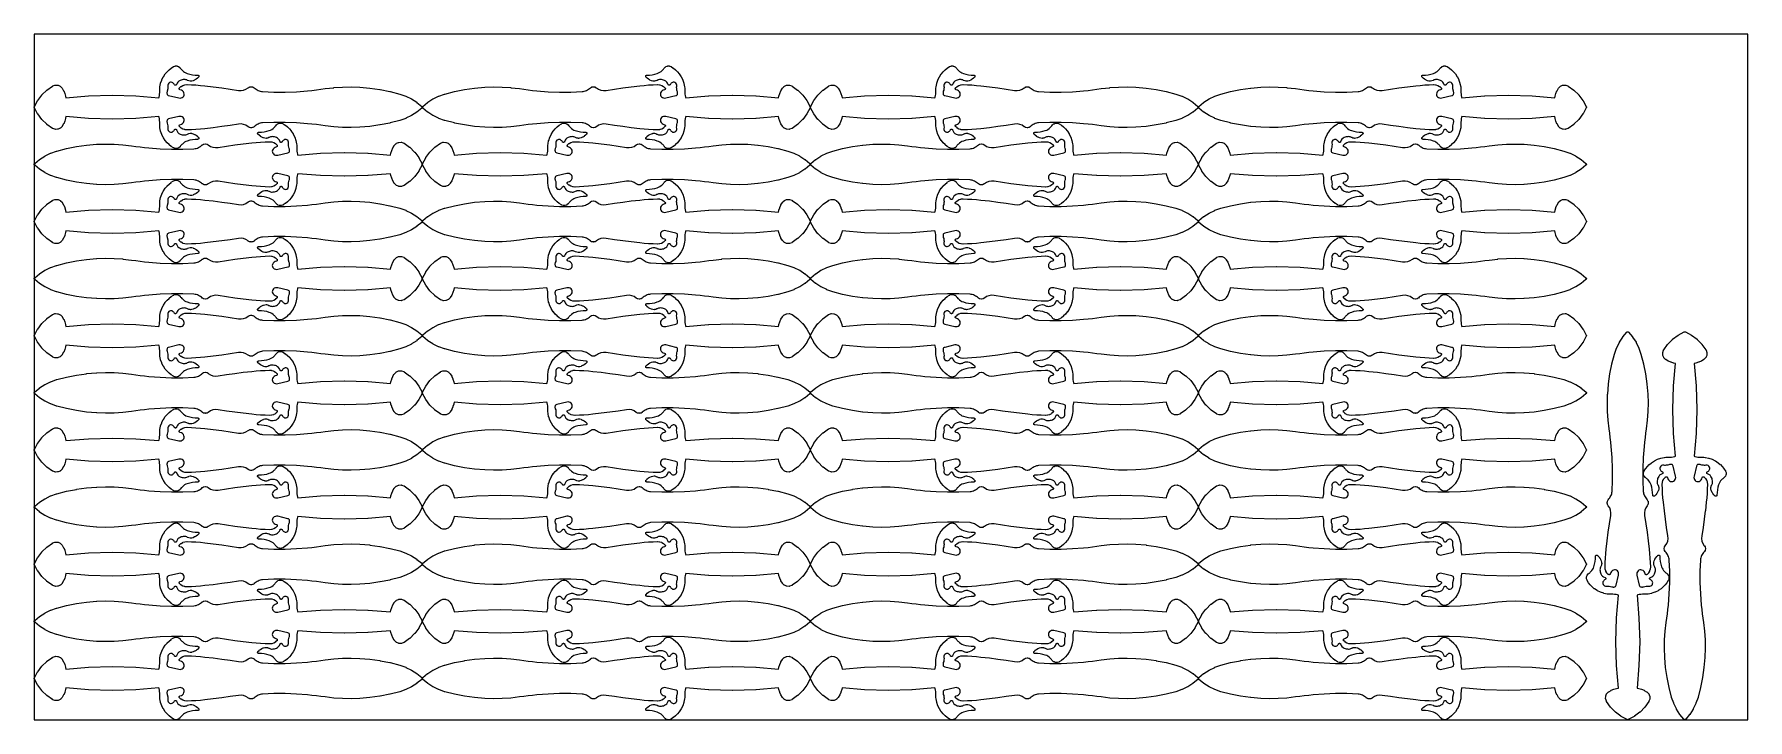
# Model space of a CAD drawing. Header units: metres. Extents: x 0 to 3000, y 0 to 1200.
import ezdxf

# ---------------------------------------------------------------- set-up
doc = ezdxf.new("R2010")
doc.units = ezdxf.units.M

msp = doc.modelspace()

# ---------------------------------------------------------------- linework, layer by layer
at = {"color": 7}
msp.add_lwpolyline([(0, 0), (3000, 0), (3000, 1200), (0, 1200), (0, 0)], close=True, dxfattribs=at)
at = {"color": 1}
for points in [[(244, 1001), (243.9, 1001), (243.9, 1001.1), (243.9, 1001.1), (243.8, 1001.1), (243.8, 1001.1), (243.7, 1001.2), (243.7, 1001.2), (239.8, 1003.7), (239.6, 1003.8), (236, 1006.7), (235.9, 1006.8), (232.5, 1010.1), (232.4, 1010.2), (229.4, 1013.8), (229.4, 1013.8), (229.4, 1013.8), (229.3, 1013.8), (229.3, 1013.9), (229.3, 1013.9), (229.3, 1013.9), (226, 1018.9), (225.9, 1019.1), (223.3, 1024.4), (223.2, 1024.6), (221.3, 1030.2), (221.2, 1030.5), (220.1, 1036.3), (220.1, 1036.4), (220.1, 1036.5), (219.8, 1038.9), (219.8, 1039), (219.7, 1041.4), (219.7, 1041.5), (219.6, 1043.9), (219.6, 1044), (219.6, 1046.4), (219.5, 1049.3), (219.1, 1052), (218.4, 1054.6), (217.9, 1055.9), (178.1, 1052.5), (177.9, 1052.5), (136.5, 1051.3), (136.4, 1051.3), (95, 1052.5), (94.9, 1052.5), (55.5, 1055.9), (54.9, 1052.9), (54.9, 1052.7), (53.5, 1048.1), (53.4, 1047.9), (51.5, 1043.5), (51.4, 1043.3), (48.9, 1039.1), (48.9, 1039.1), (48.9, 1039), (48.8, 1039), (48.8, 1038.9), (48.8, 1038.9), (48.8, 1038.9), (48.7, 1038.8), (48.7, 1038.8), (48.7, 1038.8), (48.6, 1038.7), (45.8, 1035.8), (45.7, 1035.7), (45.5, 1035.6), (45.3, 1035.5), (45.2, 1035.4), (41.6, 1033.9), (41.4, 1033.8), (41.2, 1033.7), (41, 1033.7), (40.9, 1033.7), (37, 1033.5), (36.8, 1033.5), (36.6, 1033.6), (36.4, 1033.6), (36.2, 1033.7), (32.4, 1035), (32.3, 1035.1), (32.3, 1035.1), (32.3, 1035.1), (32.2, 1035.1), (32.2, 1035.1), (32.1, 1035.2), (32.1, 1035.2), (32.1, 1035.2), (32, 1035.2), (31.9, 1035.3), (22.2, 1042.2), (22, 1042.3), (21.9, 1042.4), (13.4, 1050.7), (13.3, 1050.8), (13.2, 1050.9), (6, 1060.5), (5.9, 1060.6), (5.9, 1060.7), (0.2, 1071.3), (0.2, 1071.4), (0.2, 1071.5), (0.2, 1071.5), (0.2, 1071.5), (0.1, 1071.6), (0.1, 1071.7), (0.1, 1071.7), (0.1, 1071.7), (0.1, 1071.8), (0, 1071.9), (0, 1071.9), (0, 1071.9), (0, 1072), (0, 1072.1), (0, 1072.1), (0, 1072.1), (0, 1072.2), (0, 1072.3), (0, 1072.3), (0, 1072.3), (0, 1072.4), (0, 1072.5), (0, 1072.5), (0, 1072.5), (0, 1072.6), (0, 1072.6), (0, 1072.7), (0, 1072.7), (0.1, 1072.7), (0.1, 1072.8), (0.1, 1072.8), (0.1, 1072.8), (0.1, 1072.9), (0.2, 1073), (0.2, 1073), (0.2, 1073), (0.2, 1073.1), (0.2, 1073.2), (5.9, 1083.8), (5.9, 1083.9), (6, 1084), (13.2, 1093.6), (13.3, 1093.7), (13.4, 1093.8), (21.9, 1102.1), (22, 1102.2), (22.2, 1102.3), (31.9, 1109.2), (32, 1109.3), (32.1, 1109.3), (32.1, 1109.3), (32.1, 1109.4), (32.2, 1109.4), (32.2, 1109.4), (32.3, 1109.4), (32.3, 1109.4), (32.3, 1109.5), (32.4, 1109.5), (36.2, 1110.9), (36.4, 1110.9), (36.6, 1111), (36.8, 1111), (37, 1111), (40.9, 1110.8), (41, 1110.8), (41.2, 1110.8), (41.4, 1110.7), (41.6, 1110.7), (45.2, 1109.1), (45.3, 1109), (45.5, 1108.9), (45.7, 1108.8), (45.8, 1108.7), (48.6, 1105.8), (48.7, 1105.8), (48.7, 1105.7), (48.7, 1105.7), (48.8, 1105.7), (48.8, 1105.6), (48.8, 1105.6), (48.8, 1105.5), (48.9, 1105.5), (48.9, 1105.5), (48.9, 1105.4), (51.4, 1101.2), (51.5, 1101), (53.4, 1096.6), (53.5, 1096.4), (54.9, 1091.8), (54.9, 1091.6), (55.5, 1088.6), (94.9, 1092), (95, 1092), (136.4, 1093.2), (136.5, 1093.2), (177.9, 1092), (178.1, 1092), (217.9, 1088.6), (218.4, 1089.9), (219.1, 1092.6), (219.5, 1095.3), (219.6, 1098.1), (219.6, 1100.5), (219.6, 1100.6), (219.7, 1103), (219.7, 1103.1), (219.8, 1105.6), (219.8, 1105.6), (220.1, 1108.1), (220.1, 1108.1), (220.1, 1108.2), (221.2, 1114), (221.3, 1114.3), (223.2, 1119.9), (223.3, 1120.1), (225.9, 1125.4), (226, 1125.7), (229.3, 1130.6), (229.3, 1130.6), (229.3, 1130.6), (229.3, 1130.7), (229.4, 1130.7), (229.4, 1130.8), (229.4, 1130.8), (232.4, 1134.3), (232.5, 1134.5), (235.9, 1137.7), (236, 1137.8), (239.6, 1140.7), (239.8, 1140.8), (243.7, 1143.3), (243.7, 1143.4), (243.8, 1143.4), (243.8, 1143.4), (243.9, 1143.4), (243.9, 1143.5), (243.9, 1143.5), (244, 1143.5), (244.1, 1143.5), (244.1, 1143.5), (244.1, 1143.6), (246.5, 1144.4), (246.7, 1144.5), (246.8, 1144.5), (247, 1144.5), (247.2, 1144.5), (249.7, 1144.5), (249.8, 1144.5), (250, 1144.5), (250.2, 1144.4), (250.4, 1144.4), (252.7, 1143.5), (252.8, 1143.4), (253, 1143.3), (253.1, 1143.2), (253.3, 1143.1), (255.2, 1141.4), (255.2, 1141.4), (255.3, 1141.3), (255.3, 1141.3), (255.3, 1141.3), (255.3, 1141.2), (255.4, 1141.2), (256.3, 1140), (257.3, 1138.9), (258.3, 1137.7), (259.3, 1136.7), (261.2, 1135), (263.3, 1133.5), (265.5, 1132.3), (267.9, 1131.4), (272.4, 1130.1), (276.9, 1129.2), (281.6, 1128.6), (286.3, 1128.5), (286.3, 1128.5), (286.3, 1128.5), (286.4, 1128.5), (286.5, 1128.5), (286.5, 1128.5), (286.5, 1128.5), (286.6, 1128.4), (286.7, 1128.4), (286.7, 1128.4), (286.7, 1128.4), (286.8, 1128.4), (286.9, 1128.4), (286.9, 1128.4), (286.9, 1128.4), (287, 1128.3), (287.1, 1128.3), (287.1, 1128.3), (287.1, 1128.3), (287.1, 1128.2), (287.2, 1128.2), (287.2, 1128.2), (287.2, 1128.2), (287.3, 1128.2), (287.4, 1128.1), (287.4, 1128.1), (287.4, 1128.1), (287.5, 1128), (287.5, 1128), (287.6, 1128), (287.6, 1128), (287.6, 1127.9), (287.7, 1127.8), (287.7, 1127.8), (287.7, 1127.8), (287.8, 1127.8), (287.8, 1127.7), (287.8, 1127.7), (287.8, 1127.7), (287.9, 1127.6), (287.9, 1127.5), (287.9, 1127.5), (287.9, 1127.5), (288, 1127.4), (288, 1127.4), (288, 1127.4), (288, 1127.4), (288.1, 1127.3), (288.1, 1127.2), (288.1, 1127.2), (288.1, 1127.2), (288.1, 1127.1), (288.2, 1127), (288.2, 1127), (288.2, 1127), (288.2, 1126.9), (288.2, 1126.8), (288.2, 1126.8), (288.2, 1126.8), (288.2, 1126.7), (288.2, 1126.6), (288.2, 1126.6), (288.2, 1126.6), (288.2, 1126.5), (288.2, 1126.4), (288.2, 1126.4), (288.2, 1126.4), (288.2, 1126.3), (288.2, 1126.2), (288.2, 1126.2), (288.2, 1126.2), (288.2, 1126.1), (288.2, 1126), (288.2, 1126), (288.2, 1126), (288.1, 1125.9), (288.1, 1125.8), (288.1, 1125.8), (288.1, 1125.8), (288.1, 1125.7), (288, 1125.6), (288, 1125.6), (288, 1125.6), (288, 1125.6), (288, 1125.5), (288, 1125.5), (288, 1125.5), (287.9, 1125.4), (287.8, 1125.3), (287.8, 1125.3), (287.8, 1125.3), (287.8, 1125.2), (287.7, 1125.2), (287.7, 1125.2), (287.7, 1125.1), (287.7, 1125.1), (287.6, 1125), (287.6, 1125), (287.6, 1125), (285.6, 1123.2), (285.5, 1123.1), (283.3, 1121.5), (283.2, 1121.3), (280.9, 1120), (280.7, 1119.9), (278.3, 1118.7), (278.2, 1118.7), (278.1, 1118.7), (278.1, 1118.6), (278.1, 1118.6), (278, 1118.6), (278, 1118.6), (275.9, 1118), (275.7, 1118), (275.5, 1117.9), (273.3, 1117.8), (273.1, 1117.8), (272.9, 1117.9), (270.8, 1118.3), (270.6, 1118.3), (270.4, 1118.4), (268.4, 1119.3), (268.4, 1119.3), (268.3, 1119.3), (266.9, 1120), (265.5, 1120.5), (264.1, 1120.7), (262.6, 1120.8), (260.8, 1120.7), (258.9, 1120.4), (257.1, 1119.9), (255.4, 1119.3), (253.2, 1118), (251.4, 1116.4), (250, 1114.4), (249, 1111.9), (249, 1111.9), (249, 1111.9), (249, 1111.8), (249, 1111.8), (248.9, 1111.7), (248.9, 1111.7), (248.9, 1111.6), (248.9, 1111.6), (248.8, 1111.6), (248.8, 1111.5), (248.8, 1111.5), (248.7, 1111.4), (248.7, 1111.4), (248.7, 1111.4), (248.7, 1111.3), (248.6, 1111.3), (248.6, 1111.3), (248.6, 1111.2), (248.5, 1111.2), (248.5, 1111.1), (248.4, 1111.1), (248.4, 1111.1), (248.4, 1111.1), (248.3, 1111), (248.3, 1111), (248.3, 1111), (248.2, 1111), (248.1, 1110.9), (248.1, 1110.9), (248.1, 1110.9), (248, 1110.9), (248, 1110.8), (247.9, 1110.8), (247.9, 1110.8), (247.8, 1110.8), (247.8, 1110.8), (247.8, 1110.8), (247.7, 1110.8), (247.7, 1110.7), (247.6, 1110.7), (247.6, 1110.7), (247.5, 1110.7), (247.5, 1110.7), (247.4, 1110.7), (247.4, 1110.7), (247.3, 1110.7), (247.3, 1110.7), (247.2, 1110.7), (247.2, 1110.7), (247.1, 1110.7), (247.1, 1110.7), (247, 1110.7), (247, 1110.7), (246.9, 1110.7), (246.9, 1110.7), (246.8, 1110.7), (246.8, 1110.7), (246.8, 1110.7), (246.7, 1110.7), (246.6, 1110.8), (246.6, 1110.8), (246.6, 1110.8), (246.5, 1110.8), (246.4, 1110.8), (246.4, 1110.8), (246.4, 1110.8), (246.3, 1110.9), (246.3, 1110.9), (246.2, 1110.9), (246.2, 1110.9), (246.1, 1111), (246.1, 1111), (246.1, 1111), (246, 1111), (246, 1111.1), (245.9, 1111.1), (245.9, 1111.1), (245.9, 1111.1), (245.8, 1111.2), (245.8, 1111.2), (245.8, 1111.3), (245.7, 1111.3), (245.7, 1111.3), (245.6, 1111.4), (245.6, 1111.4), (245.6, 1111.4), (245.6, 1111.5), (245.5, 1111.5), (245.5, 1111.6), (245.5, 1111.6), (244.8, 1112.6), (244.1, 1113.5), (243.4, 1114.3), (242.6, 1114.9), (241.2, 1115.7), (239.8, 1116), (238.4, 1116), (237, 1115.4), (235.5, 1114.4), (234.5, 1112.9), (233.9, 1111.3), (233.9, 1109.2), (234, 1107.2), (234, 1106.9), (233.9, 1104.8), (233.9, 1104.6), (233.5, 1102.5), (233.5, 1102.2), (232.9, 1100.2), (232.5, 1099), (232.3, 1097.9), (232.3, 1096.8), (232.4, 1095.7), (232.7, 1094.6), (233.3, 1093.7), (234.2, 1093.1), (235.3, 1092.6), (253.1, 1088.5), (255.2, 1088.2), (257.1, 1088.5), (259, 1089.2), (260.5, 1090.4), (261.7, 1091.8), (262.4, 1093.5), (262.5, 1095.3), (262.1, 1097.2), (261, 1099.1), (259.4, 1100.8), (257.5, 1102), (255.1, 1102.9), (255.1, 1102.9), (255, 1102.9), (255, 1102.9), (255, 1102.9), (254.9, 1103), (254.8, 1103), (254.8, 1103), (254.8, 1103), (254.7, 1103.1), (254.6, 1103.1), (254.6, 1103.1), (254.6, 1103.1), (254.6, 1103.2), (254.5, 1103.2), (254.5, 1103.2), (254.5, 1103.3), (254.4, 1103.3), (254.3, 1103.4), (254.3, 1103.4), (254.3, 1103.4), (254.3, 1103.5), (254.2, 1103.5), (254.2, 1103.5), (254.2, 1103.5), (254.2, 1103.6), (254.1, 1103.7), (254.1, 1103.7), (254.1, 1103.7), (254.1, 1103.8), (254, 1103.9), (254, 1103.9), (254, 1103.9), (254, 1104), (253.9, 1104), (253.9, 1104), (253.9, 1104.1), (253.9, 1104.1), (253.9, 1104.2), (253.9, 1104.2), (253.9, 1104.2), (253.8, 1104.3), (253.8, 1104.4), (253.8, 1104.4), (253.8, 1104.4), (253.8, 1104.5), (253.8, 1104.6), (253.8, 1104.6), (253.8, 1104.6), (253.8, 1104.7), (253.8, 1104.8), (253.8, 1104.8), (253.8, 1104.8), (253.8, 1104.9), (253.8, 1105), (253.8, 1105), (253.8, 1105), (253.8, 1105.1), (253.9, 1105.2), (253.9, 1105.2), (253.9, 1105.2), (253.9, 1105.3), (253.9, 1105.4), (253.9, 1105.4), (253.9, 1105.4), (253.9, 1105.5), (254, 1105.6), (254, 1105.6), (254, 1105.6), (254, 1105.7), (254.1, 1105.7), (254.1, 1105.8), (254.1, 1105.8), (254.1, 1105.8), (254.2, 1105.9), (254.2, 1105.9), (254.2, 1105.9), (254.2, 1106), (254.3, 1106.1), (254.3, 1106.1), (254.3, 1106.1), (254.4, 1106.1), (254.4, 1106.2), (256.8, 1108.5), (257, 1108.6), (257.2, 1108.7), (260, 1110.4), (260.2, 1110.5), (260.4, 1110.6), (263.5, 1111.6), (263.7, 1111.6), (263.9, 1111.7), (267.2, 1111.9), (267.3, 1111.9), (267.3, 1111.9), (267.4, 1111.9), (267.4, 1111.9), (267.4, 1111.9), (267.5, 1111.9), (275.2, 1111.6), (275.3, 1111.6), (283, 1111.2), (283, 1111.2), (290.8, 1110.6), (290.8, 1110.6), (298.5, 1109.8), (298.5, 1109.8), (298.6, 1109.8), (313.4, 1108.2), (313.4, 1108.2), (328.2, 1106.3), (328.2, 1106.3), (343, 1104.1), (343, 1104.1), (357.6, 1101.8), (362.2, 1101.6), (366.6, 1102.2), (370.7, 1103.8), (374.6, 1106.4), (374.7, 1106.5), (374.7, 1106.5), (376.7, 1107.6), (376.8, 1107.7), (377, 1107.7), (377.2, 1107.8), (377.3, 1107.8), (379.4, 1108.2), (379.7, 1108.2), (379.9, 1108.2), (380.1, 1108.2), (382.2, 1107.8), (382.4, 1107.8), (382.6, 1107.7), (382.7, 1107.7), (382.9, 1107.6), (384.8, 1106.5), (384.9, 1106.5), (384.9, 1106.4), (384.9, 1106.4), (385, 1106.4), (385, 1106.4), (385.1, 1106.3), (386.7, 1105), (388.4, 1103.8), (390.2, 1102.7), (392, 1101.7), (393.8, 1100.9), (395.7, 1100.2), (397.7, 1099.8), (399.7, 1099.6), (419.4, 1098.7), (439.1, 1098.7), (458.9, 1099.5), (478.6, 1101), (486.2, 1101.8), (493.9, 1102.7), (501.5, 1103.7), (509.2, 1104.8), (509.2, 1104.8), (509.2, 1104.8), (524.3, 1106.5), (524.4, 1106.6), (539.5, 1107.6), (539.6, 1107.6), (554.7, 1107.9), (554.8, 1107.9), (570, 1107.4), (570, 1107.4), (570.1, 1107.4), (587.7, 1105.9), (587.8, 1105.8), (605.3, 1103.4), (605.4, 1103.3), (622.7, 1099.9), (622.9, 1099.9), (640, 1095.4), (640.1, 1095.4), (640.1, 1095.4), (650.5, 1091.8), (650.7, 1091.7), (660.5, 1086.9), (660.7, 1086.8), (669.9, 1080.9), (670.1, 1080.7), (678.6, 1073.8), (678.6, 1073.8), (678.6, 1073.8), (678.6, 1073.7), (678.7, 1073.7), (678.7, 1073.7), (678.7, 1073.7), (678.8, 1073.6), (678.8, 1073.5), (678.8, 1073.5), (678.8, 1073.5), (678.9, 1073.5), (679, 1073.4), (679, 1073.4), (679, 1073.4), (679, 1073.3), (679.1, 1073.2), (679.1, 1073.2), (679.1, 1073.2), (679.1, 1073.1), (679.1, 1073), (679.1, 1073), (679.1, 1073), (679.2, 1072.9), (679.2, 1072.8), (679.2, 1072.8), (679.2, 1072.8), (679.2, 1072.7), (679.3, 1072.7), (679.3, 1072.7), (679.3, 1072.6), (679.3, 1072.6), (679.3, 1072.5), (679.3, 1072.5), (679.3, 1072.5), (679.3, 1072.4), (679.3, 1072.3), (679.3, 1072.3), (679.3, 1072.3), (679.3, 1072.2), (679.3, 1072.1), (679.3, 1072.1), (679.3, 1072.1), (679.3, 1072), (679.3, 1071.9), (679.3, 1071.9), (679.3, 1071.9), (679.2, 1071.8), (679.2, 1071.7), (679.2, 1071.7), (679.2, 1071.7), (679.2, 1071.6), (679.1, 1071.5), (679.1, 1071.5), (679.1, 1071.5), (679.1, 1071.4), (679.1, 1071.3), (679.1, 1071.3), (679.1, 1071.3), (679, 1071.2), (679, 1071.2), (679, 1071.2), (679, 1071.1), (678.9, 1071.1), (678.8, 1071), (678.8, 1071), (678.8, 1071), (678.8, 1070.9), (678.7, 1070.9), (678.7, 1070.8), (678.7, 1070.8), (678.6, 1070.8), (678.6, 1070.7), (678.6, 1070.7), (678.6, 1070.7), (670.1, 1063.8), (669.9, 1063.6), (660.7, 1057.8), (660.5, 1057.6), (650.7, 1052.9), (650.5, 1052.8), (640.1, 1049.1), (640.1, 1049.1), (640, 1049.1), (622.9, 1044.7), (622.7, 1044.6), (605.4, 1041.2), (605.3, 1041.2), (587.8, 1038.7), (587.7, 1038.7), (570.1, 1037.2), (570, 1037.2), (570, 1037.2), (554.8, 1036.7), (554.7, 1036.7), (539.6, 1036.9), (539.5, 1036.9), (524.4, 1038), (524.3, 1038), (509.2, 1039.8), (509.2, 1039.8), (509.2, 1039.8), (501.5, 1040.8), (493.9, 1041.8), (486.2, 1042.7), (478.6, 1043.5), (458.9, 1045), (439.1, 1045.8), (419.4, 1045.8), (399.7, 1045), (397.7, 1044.7), (395.7, 1044.3), (393.8, 1043.6), (392, 1042.8), (390.2, 1041.8), (388.4, 1040.7), (386.7, 1039.5), (385.1, 1038.2), (385, 1038.2), (385, 1038.1), (384.9, 1038.1), (384.9, 1038.1), (384.9, 1038.1), (384.8, 1038), (382.9, 1036.9), (382.7, 1036.9), (382.6, 1036.8), (382.4, 1036.8), (382.2, 1036.7), (380.1, 1036.4), (379.9, 1036.3), (379.7, 1036.3), (379.4, 1036.4), (377.3, 1036.7), (377.2, 1036.8), (377, 1036.8), (376.8, 1036.9), (376.7, 1036.9), (374.7, 1038), (374.7, 1038.1), (374.6, 1038.1), (370.7, 1040.7), (366.6, 1042.3), (362.2, 1043), (357.6, 1042.7), (343, 1040.4), (343, 1040.4), (328.2, 1038.3), (328.2, 1038.3), (313.4, 1036.4), (313.4, 1036.4), (298.6, 1034.7), (298.5, 1034.7), (298.5, 1034.7), (290.8, 1033.9), (290.8, 1033.9), (283, 1033.3), (283, 1033.3), (275.3, 1032.9), (275.2, 1032.9), (267.5, 1032.6), (267.4, 1032.6), (267.4, 1032.6), (267.4, 1032.6), (267.3, 1032.6), (267.3, 1032.6), (267.2, 1032.6), (263.9, 1032.9), (263.7, 1032.9), (263.5, 1033), (260.4, 1034), (260.2, 1034), (260, 1034.1), (257.2, 1035.8), (257, 1035.9), (256.8, 1036.1), (254.4, 1038.3), (254.4, 1038.4), (254.3, 1038.4), (254.3, 1038.5), (254.3, 1038.5), (254.2, 1038.5), (254.2, 1038.6), (254.2, 1038.6), (254.2, 1038.6), (254.1, 1038.7), (254.1, 1038.8), (254.1, 1038.8), (254.1, 1038.8), (254, 1038.9), (254, 1038.9), (254, 1038.9), (254, 1039), (253.9, 1039), (253.9, 1039.1), (253.9, 1039.1), (253.9, 1039.1), (253.9, 1039.2), (253.9, 1039.3), (253.9, 1039.3), (253.9, 1039.3), (253.8, 1039.4), (253.8, 1039.5), (253.8, 1039.5), (253.8, 1039.5), (253.8, 1039.6), (253.8, 1039.7), (253.8, 1039.7), (253.8, 1039.7), (253.8, 1039.8), (253.8, 1039.9), (253.8, 1039.9), (253.8, 1039.9), (253.8, 1040), (253.8, 1040.1), (253.8, 1040.1), (253.8, 1040.1), (253.8, 1040.2), (253.9, 1040.3), (253.9, 1040.3), (253.9, 1040.3), (253.9, 1040.4), (253.9, 1040.5), (253.9, 1040.5), (253.9, 1040.5), (254, 1040.6), (254, 1040.6), (254, 1040.7), (254, 1040.7), (254.1, 1040.7), (254.1, 1040.8), (254.1, 1040.8), (254.1, 1040.8), (254.2, 1040.9), (254.2, 1041), (254.2, 1041), (254.2, 1041), (254.3, 1041.1), (254.3, 1041.1), (254.3, 1041.1), (254.3, 1041.2), (254.4, 1041.2), (254.5, 1041.3), (254.5, 1041.3), (254.5, 1041.3), (254.6, 1041.3), (254.6, 1041.4), (254.6, 1041.4), (254.6, 1041.4), (254.7, 1041.5), (254.8, 1041.5), (254.8, 1041.5), (254.8, 1041.5), (254.9, 1041.6), (255, 1041.6), (255, 1041.6), (255, 1041.6), (255.1, 1041.6), (255.1, 1041.7), (257.5, 1042.5), (259.4, 1043.7), (261, 1045.4), (262.1, 1047.4), (262.5, 1049.2), (262.4, 1051), (261.7, 1052.7), (260.5, 1054.2), (259, 1055.3), (257.1, 1056), (255.2, 1056.3), (253.1, 1056.1), (235.3, 1051.9), (234.2, 1051.5), (233.3, 1050.8), (232.7, 1049.9), (232.4, 1048.8), (232.3, 1047.8), (232.3, 1046.7), (232.5, 1045.5), (232.9, 1044.4), (233.5, 1042.3), (233.5, 1042.1), (233.9, 1040), (233.9, 1039.7), (234, 1037.6), (234, 1037.3), (233.9, 1035.3), (233.9, 1033.3), (234.5, 1031.6), (235.5, 1030.2), (237, 1029.1), (238.4, 1028.6), (239.8, 1028.5), (241.2, 1028.8), (242.6, 1029.6), (243.4, 1030.2), (244.1, 1031), (244.8, 1031.9), (245.5, 1032.9), (245.5, 1033), (245.5, 1033), (245.6, 1033), (245.6, 1033.1), (245.6, 1033.1), (245.6, 1033.1), (245.7, 1033.2), (245.7, 1033.2), (245.8, 1033.3), (245.8, 1033.3), (245.8, 1033.3), (245.9, 1033.4), (245.9, 1033.4), (245.9, 1033.4), (246, 1033.5), (246, 1033.5), (246.1, 1033.5), (246.1, 1033.5), (246.1, 1033.6), (246.2, 1033.6), (246.2, 1033.6), (246.3, 1033.6), (246.3, 1033.7), (246.4, 1033.7), (246.4, 1033.7), (246.4, 1033.7), (246.5, 1033.7), (246.6, 1033.8), (246.6, 1033.8), (246.6, 1033.8), (246.7, 1033.8), (246.8, 1033.8), (246.8, 1033.8), (246.8, 1033.8), (246.9, 1033.8), (246.9, 1033.8), (247, 1033.8), (247, 1033.8), (247.1, 1033.8), (247.1, 1033.8), (247.2, 1033.8), (247.2, 1033.8), (247.3, 1033.8), (247.3, 1033.8), (247.4, 1033.8), (247.4, 1033.8), (247.5, 1033.8), (247.5, 1033.8), (247.6, 1033.8), (247.6, 1033.8), (247.7, 1033.8), (247.7, 1033.8), (247.8, 1033.8), (247.8, 1033.8), (247.8, 1033.7), (247.9, 1033.7), (247.9, 1033.7), (248, 1033.7), (248, 1033.7), (248.1, 1033.6), (248.1, 1033.6), (248.1, 1033.6), (248.2, 1033.6), (248.3, 1033.5), (248.3, 1033.5), (248.3, 1033.5), (248.4, 1033.5), (248.4, 1033.4), (248.4, 1033.4), (248.5, 1033.4), (248.5, 1033.3), (248.6, 1033.3), (248.6, 1033.3), (248.6, 1033.2), (248.7, 1033.2), (248.7, 1033.1), (248.7, 1033.1), (248.7, 1033.1), (248.8, 1033), (248.8, 1033), (248.8, 1033), (248.9, 1032.9), (248.9, 1032.9), (248.9, 1032.8), (248.9, 1032.8), (249, 1032.8), (249, 1032.7), (249, 1032.6), (249, 1032.6), (249, 1032.6), (250, 1030.1), (251.4, 1028.1), (253.2, 1026.5), (255.4, 1025.3), (257.1, 1024.6), (258.9, 1024.2), (260.8, 1023.9), (262.6, 1023.7), (264.1, 1023.8), (265.5, 1024.1), (266.9, 1024.5), (268.3, 1025.2), (268.4, 1025.2), (268.4, 1025.3), (270.4, 1026.1), (270.6, 1026.2), (270.8, 1026.3), (272.9, 1026.7), (273.1, 1026.7), (273.3, 1026.7), (275.5, 1026.6), (275.7, 1026.6), (275.9, 1026.5), (278, 1025.9), (278, 1025.9), (278.1, 1025.9), (278.1, 1025.9), (278.1, 1025.9), (278.2, 1025.8), (278.3, 1025.8), (280.7, 1024.7), (280.9, 1024.6), (283.2, 1023.2), (283.3, 1023.1), (285.5, 1021.5), (285.6, 1021.3), (287.6, 1019.5), (287.6, 1019.5), (287.6, 1019.5), (287.7, 1019.4), (287.7, 1019.4), (287.7, 1019.4), (287.7, 1019.4), (287.8, 1019.3), (287.8, 1019.2), (287.8, 1019.2), (287.8, 1019.2), (287.9, 1019.1), (288, 1019.1), (288, 1019.1), (288, 1019.1), (288, 1019), (288, 1018.9), (288, 1018.9), (288, 1018.9), (288.1, 1018.8), (288.1, 1018.7), (288.1, 1018.7), (288.1, 1018.7), (288.1, 1018.6), (288.2, 1018.5), (288.2, 1018.5), (288.2, 1018.5), (288.2, 1018.4), (288.2, 1018.3), (288.2, 1018.3), (288.2, 1018.3), (288.2, 1018.2), (288.2, 1018.1), (288.2, 1018.1), (288.2, 1018.1), (288.2, 1018), (288.2, 1017.9), (288.2, 1017.9), (288.2, 1017.9), (288.2, 1017.8), (288.2, 1017.7), (288.2, 1017.7), (288.2, 1017.7), (288.2, 1017.6), (288.2, 1017.5), (288.2, 1017.5), (288.2, 1017.5), (288.1, 1017.4), (288.1, 1017.4), (288.1, 1017.4), (288.1, 1017.3), (288.1, 1017.3), (288, 1017.2), (288, 1017.2), (288, 1017.2), (288, 1017.1), (287.9, 1017), (287.9, 1017), (287.9, 1017), (287.9, 1016.9), (287.8, 1016.8), (287.8, 1016.8), (287.8, 1016.8), (287.8, 1016.8), (287.7, 1016.7), (287.7, 1016.7), (287.7, 1016.7), (287.6, 1016.6), (287.6, 1016.6), (287.6, 1016.5), (287.5, 1016.5), (287.5, 1016.5), (287.4, 1016.4), (287.4, 1016.4), (287.4, 1016.4), (287.3, 1016.4), (287.2, 1016.3), (287.2, 1016.3), (287.2, 1016.3), (287.1, 1016.3), (287.1, 1016.2), (287.1, 1016.2), (287.1, 1016.2), (287, 1016.2), (286.9, 1016.2), (286.9, 1016.2), (286.9, 1016.2), (286.8, 1016.1), (286.7, 1016.1), (286.7, 1016.1), (286.7, 1016.1), (286.6, 1016.1), (286.5, 1016.1), (286.5, 1016.1), (286.5, 1016.1), (286.4, 1016.1), (286.3, 1016), (286.3, 1016), (286.3, 1016), (281.6, 1015.9), (276.9, 1015.3), (272.4, 1014.4), (267.9, 1013.1), (265.5, 1012.2), (263.3, 1011), (261.2, 1009.6), (259.3, 1007.8), (258.3, 1006.8), (257.3, 1005.7), (256.3, 1004.5), (255.4, 1003.3), (255.3, 1003.3), (255.3, 1003.2), (255.3, 1003.2), (255.3, 1003.2), (255.2, 1003.2), (255.2, 1003.1), (253.3, 1001.4), (253.1, 1001.3), (253, 1001.2), (252.8, 1001.1), (252.7, 1001.1), (250.4, 1000.2), (250.2, 1000.1), (250, 1000.1), (249.8, 1000), (249.7, 1000), (247.2, 1000), (247, 1000), (246.8, 1000), (246.7, 1000.1), (246.5, 1000.1), (244.1, 1001), (244.1, 1001), (244.1, 1001), (244, 1001)], [(1114.7, 1143.5), (1114.8, 1143.5), (1114.8, 1143.5), (1114.8, 1143.4), (1114.9, 1143.4), (1114.9, 1143.4), (1115, 1143.4), (1115, 1143.3), (1118.9, 1140.8), (1119.1, 1140.7), (1122.7, 1137.8), (1122.8, 1137.7), (1126.2, 1134.5), (1126.3, 1134.3), (1129.3, 1130.8), (1129.3, 1130.8), (1129.3, 1130.7), (1129.4, 1130.7), (1129.4, 1130.6), (1129.4, 1130.6), (1129.4, 1130.6), (1132.7, 1125.7), (1132.8, 1125.4), (1135.4, 1120.1), (1135.5, 1119.9), (1137.4, 1114.3), (1137.5, 1114), (1138.6, 1108.2), (1138.6, 1108.1), (1138.6, 1108.1), (1138.8, 1105.6), (1138.9, 1105.6), (1139, 1103.1), (1139, 1103), (1139.1, 1100.6), (1139.1, 1100.5), (1139.1, 1098.1), (1139.2, 1095.3), (1139.6, 1092.6), (1140.3, 1089.9), (1140.8, 1088.6), (1180.6, 1092), (1180.8, 1092), (1222.1, 1093.2), (1222.3, 1093.2), (1263.6, 1092), (1263.8, 1092), (1303.2, 1088.6), (1303.8, 1091.6), (1303.8, 1091.8), (1305.2, 1096.4), (1305.3, 1096.6), (1307.2, 1101), (1307.3, 1101.2), (1309.8, 1105.4), (1309.8, 1105.5), (1309.8, 1105.5), (1309.8, 1105.5), (1309.9, 1105.6), (1309.9, 1105.6), (1309.9, 1105.7), (1310, 1105.7), (1310, 1105.7), (1310, 1105.8), (1310.1, 1105.8), (1312.9, 1108.7), (1313, 1108.8), (1313.2, 1108.9), (1313.4, 1109), (1313.5, 1109.1), (1317.1, 1110.7), (1317.3, 1110.7), (1317.5, 1110.8), (1317.6, 1110.8), (1317.8, 1110.8), (1321.7, 1111), (1321.9, 1111), (1322.1, 1111), (1322.3, 1110.9), (1322.5, 1110.9), (1326.3, 1109.5), (1326.3, 1109.5), (1326.4, 1109.4), (1326.4, 1109.4), (1326.5, 1109.4), (1326.5, 1109.4), (1326.6, 1109.4), (1326.6, 1109.3), (1326.6, 1109.3), (1326.7, 1109.3), (1326.8, 1109.2), (1336.5, 1102.3), (1336.7, 1102.2), (1336.8, 1102.1), (1345.3, 1093.8), (1345.4, 1093.7), (1345.5, 1093.6), (1352.7, 1084), (1352.8, 1083.9), (1352.8, 1083.8), (1358.5, 1073.2), (1358.5, 1073.1), (1358.5, 1073), (1358.5, 1073), (1358.5, 1073), (1358.6, 1072.9), (1358.6, 1072.8), (1358.6, 1072.8), (1358.6, 1072.8), (1358.6, 1072.7), (1358.7, 1072.7), (1358.7, 1072.7), (1358.7, 1072.6), (1358.7, 1072.6), (1358.7, 1072.5), (1358.7, 1072.5), (1358.7, 1072.5), (1358.7, 1072.4), (1358.7, 1072.3), (1358.7, 1072.3), (1358.7, 1072.3), (1358.7, 1072.2), (1358.7, 1072.1), (1358.7, 1072.1), (1358.7, 1072.1), (1358.7, 1072), (1358.7, 1071.9), (1358.7, 1071.9), (1358.7, 1071.9), (1358.6, 1071.8), (1358.6, 1071.7), (1358.6, 1071.7), (1358.6, 1071.7), (1358.6, 1071.6), (1358.5, 1071.5), (1358.5, 1071.5), (1358.5, 1071.5), (1358.5, 1071.4), (1358.5, 1071.3), (1352.8, 1060.7), (1352.8, 1060.6), (1352.7, 1060.5), (1345.5, 1050.9), (1345.4, 1050.8), (1345.3, 1050.7), (1336.8, 1042.4), (1336.7, 1042.3), (1336.5, 1042.2), (1326.8, 1035.3), (1326.7, 1035.2), (1326.6, 1035.2), (1326.6, 1035.2), (1326.6, 1035.2), (1326.5, 1035.1), (1326.5, 1035.1), (1326.4, 1035.1), (1326.4, 1035.1), (1326.3, 1035.1), (1326.3, 1035), (1322.5, 1033.7), (1322.3, 1033.6), (1322.1, 1033.6), (1321.9, 1033.5), (1321.7, 1033.5), (1317.8, 1033.7), (1317.6, 1033.7), (1317.5, 1033.7), (1317.3, 1033.8), (1317.1, 1033.9), (1313.5, 1035.4), (1313.4, 1035.5), (1313.2, 1035.6), (1313, 1035.7), (1312.9, 1035.8), (1310.1, 1038.7), (1310, 1038.8), (1310, 1038.8), (1310, 1038.8), (1309.9, 1038.9), (1309.9, 1038.9), (1309.9, 1038.9), (1309.8, 1039), (1309.8, 1039), (1309.8, 1039.1), (1309.8, 1039.1), (1307.3, 1043.3), (1307.2, 1043.5), (1305.3, 1047.9), (1305.2, 1048.1), (1303.8, 1052.7), (1303.8, 1052.9), (1303.2, 1055.9), (1263.8, 1052.5), (1263.6, 1052.5), (1222.3, 1051.3), (1222.1, 1051.3), (1180.8, 1052.5), (1180.6, 1052.5), (1140.8, 1055.9), (1140.3, 1054.6), (1139.6, 1052), (1139.2, 1049.3), (1139.1, 1046.4), (1139.1, 1044), (1139.1, 1043.9), (1139, 1041.5), (1139, 1041.4), (1138.9, 1039), (1138.8, 1038.9), (1138.6, 1036.5), (1138.6, 1036.4), (1138.6, 1036.3), (1137.5, 1030.5), (1137.4, 1030.2), (1135.5, 1024.6), (1135.4, 1024.4), (1132.8, 1019.1), (1132.7, 1018.9), (1129.4, 1013.9), (1129.4, 1013.9), (1129.4, 1013.9), (1129.4, 1013.8), (1129.3, 1013.8), (1129.3, 1013.8), (1129.3, 1013.8), (1126.3, 1010.2), (1126.2, 1010.1), (1122.8, 1006.8), (1122.7, 1006.7), (1119.1, 1003.8), (1118.9, 1003.7), (1115, 1001.2), (1115, 1001.2), (1114.9, 1001.1), (1114.9, 1001.1), (1114.8, 1001.1), (1114.8, 1001.1), (1114.8, 1001), (1114.7, 1001), (1114.6, 1001), (1114.6, 1001), (1114.6, 1001), (1112.2, 1000.1), (1112, 1000.1), (1111.8, 1000), (1111.7, 1000), (1111.5, 1000), (1109, 1000), (1108.9, 1000), (1108.7, 1000.1), (1108.5, 1000.1), (1108.3, 1000.2), (1106, 1001.1), (1105.9, 1001.1), (1105.7, 1001.2), (1105.6, 1001.3), (1105.4, 1001.4), (1103.5, 1003.1), (1103.5, 1003.2), (1103.4, 1003.2), (1103.4, 1003.2), (1103.4, 1003.2), (1103.4, 1003.3), (1103.3, 1003.3), (1102.3, 1004.5), (1101.4, 1005.7), (1100.4, 1006.8), (1099.4, 1007.8), (1097.4, 1009.6), (1095.4, 1011), (1093.2, 1012.2), (1090.8, 1013.1), (1086.3, 1014.4), (1081.8, 1015.3), (1077.1, 1015.9), (1072.4, 1016), (1072.4, 1016), (1072.4, 1016), (1072.3, 1016.1), (1072.2, 1016.1), (1072.2, 1016.1), (1072.2, 1016.1), (1072.1, 1016.1), (1072, 1016.1), (1072, 1016.1), (1072, 1016.1), (1071.9, 1016.1), (1071.8, 1016.2), (1071.8, 1016.2), (1071.8, 1016.2), (1071.7, 1016.2), (1071.6, 1016.2), (1071.6, 1016.2), (1071.6, 1016.2), (1071.5, 1016.3), (1071.5, 1016.3), (1071.5, 1016.3), (1071.5, 1016.3), (1071.4, 1016.4), (1071.3, 1016.4), (1071.3, 1016.4), (1071.3, 1016.4), (1071.2, 1016.5), (1071.1, 1016.5), (1071.1, 1016.5), (1071.1, 1016.6), (1071.1, 1016.6), (1071, 1016.7), (1071, 1016.7), (1071, 1016.7), (1070.9, 1016.8), (1070.9, 1016.8), (1070.9, 1016.8), (1070.9, 1016.8), (1070.8, 1016.9), (1070.8, 1017), (1070.8, 1017), (1070.8, 1017), (1070.7, 1017.1), (1070.7, 1017.2), (1070.7, 1017.2), (1070.7, 1017.2), (1070.6, 1017.3), (1070.6, 1017.3), (1070.6, 1017.4), (1070.6, 1017.4), (1070.6, 1017.4), (1070.5, 1017.5), (1070.5, 1017.5), (1070.5, 1017.5), (1070.5, 1017.6), (1070.5, 1017.7), (1070.5, 1017.7), (1070.5, 1017.7), (1070.5, 1017.8), (1070.5, 1017.9), (1070.5, 1017.9), (1070.5, 1017.9), (1070.5, 1018), (1070.5, 1018.1), (1070.5, 1018.1), (1070.5, 1018.1), (1070.5, 1018.2), (1070.5, 1018.3), (1070.5, 1018.3), (1070.5, 1018.3), (1070.5, 1018.4), (1070.5, 1018.5), (1070.5, 1018.5), (1070.5, 1018.5), (1070.6, 1018.6), (1070.6, 1018.7), (1070.6, 1018.7), (1070.6, 1018.7), (1070.6, 1018.8), (1070.7, 1018.9), (1070.7, 1018.9), (1070.7, 1018.9), (1070.7, 1019), (1070.7, 1019.1), (1070.7, 1019.1), (1070.7, 1019.1), (1070.8, 1019.1), (1070.8, 1019.2), (1070.9, 1019.2), (1070.9, 1019.2), (1070.9, 1019.3), (1071, 1019.4), (1071, 1019.4), (1071, 1019.4), (1071, 1019.4), (1071.1, 1019.5), (1071.1, 1019.5), (1071.1, 1019.5), (1073.1, 1021.3), (1073.2, 1021.5), (1075.4, 1023.1), (1075.5, 1023.2), (1077.8, 1024.6), (1078, 1024.7), (1080.4, 1025.8), (1080.5, 1025.8), (1080.5, 1025.9), (1080.6, 1025.9), (1080.6, 1025.9), (1080.7, 1025.9), (1080.7, 1025.9), (1082.8, 1026.5), (1083, 1026.6), (1083.2, 1026.6), (1085.3, 1026.7), (1085.6, 1026.7), (1085.8, 1026.7), (1087.9, 1026.3), (1088.1, 1026.2), (1088.3, 1026.1), (1090.3, 1025.3), (1090.3, 1025.2), (1090.4, 1025.2), (1091.8, 1024.5), (1093.2, 1024.1), (1094.6, 1023.8), (1096, 1023.7), (1097.9, 1023.9), (1099.8, 1024.2), (1101.6, 1024.6), (1103.3, 1025.3), (1105.5, 1026.5), (1107.3, 1028.1), (1108.7, 1030.1), (1109.7, 1032.6), (1109.7, 1032.6), (1109.7, 1032.6), (1109.7, 1032.7), (1109.7, 1032.8), (1109.8, 1032.8), (1109.8, 1032.8), (1109.8, 1032.9), (1109.8, 1032.9), (1109.9, 1033), (1109.9, 1033), (1109.9, 1033), (1110, 1033.1), (1110, 1033.1), (1110, 1033.1), (1110, 1033.2), (1110.1, 1033.2), (1110.1, 1033.3), (1110.1, 1033.3), (1110.2, 1033.3), (1110.2, 1033.4), (1110.3, 1033.4), (1110.3, 1033.4), (1110.3, 1033.5), (1110.4, 1033.5), (1110.4, 1033.5), (1110.4, 1033.5), (1110.5, 1033.6), (1110.6, 1033.6), (1110.6, 1033.6), (1110.6, 1033.6), (1110.7, 1033.7), (1110.7, 1033.7), (1110.8, 1033.7), (1110.8, 1033.7), (1110.8, 1033.7), (1110.9, 1033.8), (1110.9, 1033.8), (1111, 1033.8), (1111, 1033.8), (1111.1, 1033.8), (1111.1, 1033.8), (1111.2, 1033.8), (1111.2, 1033.8), (1111.3, 1033.8), (1111.3, 1033.8), (1111.4, 1033.8), (1111.4, 1033.8), (1111.5, 1033.8), (1111.5, 1033.8), (1111.6, 1033.8), (1111.6, 1033.8), (1111.7, 1033.8), (1111.7, 1033.8), (1111.7, 1033.8), (1111.8, 1033.8), (1111.9, 1033.8), (1111.9, 1033.8), (1111.9, 1033.8), (1112, 1033.8), (1112.1, 1033.8), (1112.1, 1033.8), (1112.1, 1033.8), (1112.2, 1033.7), (1112.3, 1033.7), (1112.3, 1033.7), (1112.3, 1033.7), (1112.4, 1033.7), (1112.4, 1033.6), (1112.5, 1033.6), (1112.5, 1033.6), (1112.5, 1033.6), (1112.6, 1033.5), (1112.6, 1033.5), (1112.7, 1033.5), (1112.7, 1033.5), (1112.8, 1033.4), (1112.8, 1033.4), (1112.8, 1033.4), (1112.9, 1033.3), (1112.9, 1033.3), (1112.9, 1033.3), (1113, 1033.2), (1113, 1033.2), (1113, 1033.1), (1113.1, 1033.1), (1113.1, 1033.1), (1113.1, 1033), (1113.2, 1033), (1113.2, 1033), (1113.2, 1032.9), (1113.9, 1031.9), (1114.5, 1031), (1115.3, 1030.2), (1116.1, 1029.6), (1117.5, 1028.8), (1118.9, 1028.5), (1120.3, 1028.6), (1121.7, 1029.1), (1123.2, 1030.2), (1124.2, 1031.6), (1124.8, 1033.3), (1124.8, 1035.3), (1124.7, 1037.3), (1124.7, 1037.6), (1124.8, 1039.7), (1124.8, 1040), (1125.2, 1042.1), (1125.2, 1042.3), (1125.8, 1044.4), (1126.2, 1045.5), (1126.4, 1046.7), (1126.4, 1047.8), (1126.3, 1048.8), (1126, 1049.9), (1125.4, 1050.8), (1124.5, 1051.5), (1123.4, 1051.9), (1105.6, 1056.1), (1103.5, 1056.3), (1101.6, 1056), (1099.7, 1055.3), (1098.2, 1054.2), (1097, 1052.7), (1096.3, 1051), (1096.2, 1049.2), (1096.6, 1047.4), (1097.7, 1045.4), (1099.3, 1043.7), (1101.2, 1042.5), (1103.6, 1041.7), (1103.6, 1041.6), (1103.7, 1041.6), (1103.7, 1041.6), (1103.7, 1041.6), (1103.8, 1041.6), (1103.9, 1041.5), (1103.9, 1041.5), (1103.9, 1041.5), (1104, 1041.5), (1104.1, 1041.4), (1104.1, 1041.4), (1104.1, 1041.4), (1104.1, 1041.3), (1104.2, 1041.3), (1104.2, 1041.3), (1104.2, 1041.3), (1104.3, 1041.2), (1104.3, 1041.2), (1104.4, 1041.1), (1104.4, 1041.1), (1104.4, 1041.1), (1104.5, 1041), (1104.5, 1041), (1104.5, 1041), (1104.5, 1040.9), (1104.6, 1040.8), (1104.6, 1040.8), (1104.6, 1040.8), (1104.6, 1040.7), (1104.7, 1040.7), (1104.7, 1040.7), (1104.7, 1040.6), (1104.7, 1040.6), (1104.8, 1040.5), (1104.8, 1040.5), (1104.8, 1040.5), (1104.8, 1040.4), (1104.8, 1040.3), (1104.8, 1040.3), (1104.8, 1040.3), (1104.8, 1040.2), (1104.9, 1040.1), (1104.9, 1040.1), (1104.9, 1040.1), (1104.9, 1040), (1104.9, 1039.9), (1104.9, 1039.9), (1104.9, 1039.9), (1104.9, 1039.8), (1104.9, 1039.7), (1104.9, 1039.7), (1104.9, 1039.7), (1104.9, 1039.6), (1104.9, 1039.5), (1104.9, 1039.5), (1104.9, 1039.5), (1104.9, 1039.4), (1104.8, 1039.3), (1104.8, 1039.3), (1104.8, 1039.3), (1104.8, 1039.2), (1104.8, 1039.1), (1104.8, 1039.1), (1104.8, 1039.1), (1104.7, 1039), (1104.7, 1039), (1104.7, 1038.9), (1104.7, 1038.9), (1104.7, 1038.9), (1104.6, 1038.8), (1104.6, 1038.8), (1104.6, 1038.8), (1104.6, 1038.7), (1104.5, 1038.6), (1104.5, 1038.6), (1104.5, 1038.6), (1104.5, 1038.5), (1104.4, 1038.5), (1104.4, 1038.5), (1104.4, 1038.4), (1104.3, 1038.4), (1104.3, 1038.3), (1101.9, 1036.1), (1101.7, 1035.9), (1101.5, 1035.8), (1098.7, 1034.1), (1098.5, 1034), (1098.3, 1034), (1095.2, 1033), (1095, 1032.9), (1094.8, 1032.9), (1091.5, 1032.6), (1091.4, 1032.6), (1091.4, 1032.6), (1091.3, 1032.6), (1091.3, 1032.6), (1091.2, 1032.6), (1091.2, 1032.6), (1083.5, 1032.9), (1083.4, 1032.9), (1075.7, 1033.3), (1075.7, 1033.3), (1067.9, 1033.9), (1067.9, 1033.9), (1060.2, 1034.7), (1060.2, 1034.7), (1060.1, 1034.7), (1045.3, 1036.4), (1045.3, 1036.4), (1030.5, 1038.3), (1030.5, 1038.3), (1015.7, 1040.4), (1015.7, 1040.4), (1001.1, 1042.7), (996.5, 1043), (992.1, 1042.3), (988, 1040.7), (984.1, 1038.1), (984, 1038.1), (983.9, 1038), (982, 1036.9), (981.9, 1036.9), (981.7, 1036.8), (981.5, 1036.8), (981.4, 1036.7), (979.2, 1036.4), (979, 1036.3), (978.8, 1036.3), (978.6, 1036.4), (976.4, 1036.7), (976.3, 1036.8), (976.1, 1036.8), (976, 1036.9), (975.8, 1036.9), (973.9, 1038), (973.8, 1038.1), (973.8, 1038.1), (973.7, 1038.1), (973.7, 1038.1), (973.7, 1038.2), (973.6, 1038.2), (972, 1039.5), (970.3, 1040.7), (968.5, 1041.8), (966.7, 1042.8), (964.9, 1043.6), (963, 1044.3), (961, 1044.7), (959, 1045), (939.3, 1045.8), (919.6, 1045.8), (899.8, 1045), (880.1, 1043.5), (872.5, 1042.7), (864.8, 1041.8), (857.2, 1040.8), (849.5, 1039.8), (849.5, 1039.8), (849.5, 1039.8), (834.4, 1038), (834.3, 1038), (819.2, 1036.9), (819.1, 1036.9), (804, 1036.7), (803.9, 1036.7), (788.7, 1037.2), (788.7, 1037.2), (788.6, 1037.2), (771, 1038.7), (770.9, 1038.7), (753.4, 1041.2), (753.3, 1041.2), (736, 1044.6), (735.8, 1044.7), (718.7, 1049.1), (718.6, 1049.1), (718.5, 1049.1), (708.2, 1052.8), (708, 1052.9), (698.2, 1057.6), (698, 1057.8), (688.8, 1063.6), (688.6, 1063.8), (680.1, 1070.7), (680.1, 1070.7), (680.1, 1070.7), (680.1, 1070.8), (680, 1070.8), (680, 1070.8), (680, 1070.9), (679.9, 1070.9), (679.9, 1071), (679.9, 1071), (679.8, 1071), (679.8, 1071.1), (679.7, 1071.1), (679.7, 1071.2), (679.7, 1071.2), (679.7, 1071.2), (679.6, 1071.3), (679.6, 1071.3), (679.6, 1071.3), (679.6, 1071.4), (679.6, 1071.5), (679.5, 1071.5), (679.5, 1071.5), (679.5, 1071.6), (679.5, 1071.7), (679.5, 1071.7), (679.5, 1071.7), (679.5, 1071.8), (679.4, 1071.9), (679.4, 1071.9), (679.4, 1071.9), (679.4, 1072), (679.4, 1072.1), (679.4, 1072.1), (679.4, 1072.1), (679.4, 1072.2), (679.4, 1072.3), (679.4, 1072.3), (679.4, 1072.3), (679.4, 1072.4), (679.4, 1072.5), (679.4, 1072.5), (679.4, 1072.5), (679.4, 1072.6), (679.4, 1072.6), (679.4, 1072.7), (679.4, 1072.7), (679.5, 1072.7), (679.5, 1072.8), (679.5, 1072.8), (679.5, 1072.8), (679.5, 1072.9), (679.5, 1073), (679.5, 1073), (679.6, 1073), (679.6, 1073.1), (679.6, 1073.2), (679.6, 1073.2), (679.6, 1073.2), (679.7, 1073.3), (679.7, 1073.4), (679.7, 1073.4), (679.7, 1073.4), (679.8, 1073.5), (679.8, 1073.5), (679.9, 1073.5), (679.9, 1073.5), (679.9, 1073.6), (680, 1073.7), (680, 1073.7), (680, 1073.7), (680.1, 1073.7), (680.1, 1073.8), (680.1, 1073.8), (680.1, 1073.8), (688.6, 1080.7), (688.8, 1080.9), (698, 1086.8), (698.2, 1086.9), (708, 1091.7), (708.2, 1091.8), (718.5, 1095.4), (718.6, 1095.4), (718.7, 1095.4), (735.8, 1099.9), (736, 1099.9), (753.3, 1103.3), (753.4, 1103.4), (770.9, 1105.8), (771, 1105.9), (788.6, 1107.4), (788.7, 1107.4), (788.7, 1107.4), (803.9, 1107.9), (804, 1107.9), (819.1, 1107.6), (819.2, 1107.6), (834.3, 1106.6), (834.4, 1106.5), (849.5, 1104.8), (849.5, 1104.8), (849.5, 1104.8), (857.2, 1103.7), (864.8, 1102.7), (872.5, 1101.8), (880.1, 1101), (899.8, 1099.5), (919.6, 1098.7), (939.3, 1098.7), (959, 1099.6), (961, 1099.8), (963, 1100.2), (964.9, 1100.9), (966.7, 1101.7), (968.5, 1102.7), (970.3, 1103.8), (972, 1105), (973.6, 1106.3), (973.7, 1106.4), (973.7, 1106.4), (973.7, 1106.4), (973.8, 1106.4), (973.8, 1106.5), (973.9, 1106.5), (975.8, 1107.6), (976, 1107.7), (976.1, 1107.7), (976.3, 1107.8), (976.4, 1107.8), (978.6, 1108.2), (978.8, 1108.2), (979, 1108.2), (979.2, 1108.2), (981.4, 1107.8), (981.5, 1107.8), (981.7, 1107.7), (981.9, 1107.7), (982, 1107.6), (983.9, 1106.5), (984, 1106.5), (984.1, 1106.4), (988, 1103.8), (992.1, 1102.2), (996.5, 1101.6), (1001.1, 1101.8), (1015.7, 1104.1), (1015.7, 1104.1), (1030.5, 1106.3), (1030.5, 1106.3), (1045.3, 1108.2), (1045.3, 1108.2), (1060.1, 1109.8), (1060.2, 1109.8), (1060.2, 1109.8), (1067.9, 1110.6), (1067.9, 1110.6), (1075.7, 1111.2), (1075.7, 1111.2), (1083.4, 1111.6), (1083.5, 1111.6), (1091.2, 1111.9), (1091.2, 1111.9), (1091.3, 1111.9), (1091.3, 1111.9), (1091.4, 1111.9), (1091.4, 1111.9), (1091.5, 1111.9), (1094.8, 1111.7), (1095, 1111.6), (1095.2, 1111.6), (1098.3, 1110.6), (1098.5, 1110.5), (1098.7, 1110.4), (1101.5, 1108.7), (1101.7, 1108.6), (1101.9, 1108.5), (1104.3, 1106.2), (1104.3, 1106.1), (1104.4, 1106.1), (1104.4, 1106.1), (1104.4, 1106.1), (1104.5, 1106), (1104.5, 1105.9), (1104.5, 1105.9), (1104.5, 1105.9), (1104.6, 1105.8), (1104.6, 1105.8), (1104.6, 1105.8), (1104.6, 1105.7), (1104.7, 1105.7), (1104.7, 1105.6), (1104.7, 1105.6), (1104.7, 1105.6), (1104.7, 1105.5), (1104.8, 1105.4), (1104.8, 1105.4), (1104.8, 1105.4), (1104.8, 1105.3), (1104.8, 1105.2), (1104.8, 1105.2), (1104.8, 1105.2), (1104.9, 1105.1), (1104.9, 1105), (1104.9, 1105), (1104.9, 1105), (1104.9, 1104.9), (1104.9, 1104.8), (1104.9, 1104.8), (1104.9, 1104.8), (1104.9, 1104.7), (1104.9, 1104.6), (1104.9, 1104.6), (1104.9, 1104.6), (1104.9, 1104.5), (1104.9, 1104.4), (1104.9, 1104.4), (1104.9, 1104.4), (1104.8, 1104.3), (1104.8, 1104.2), (1104.8, 1104.2), (1104.8, 1104.2), (1104.8, 1104.1), (1104.8, 1104.1), (1104.8, 1104), (1104.8, 1104), (1104.7, 1104), (1104.7, 1103.9), (1104.7, 1103.9), (1104.7, 1103.9), (1104.6, 1103.8), (1104.6, 1103.7), (1104.6, 1103.7), (1104.6, 1103.7), (1104.5, 1103.6), (1104.5, 1103.5), (1104.5, 1103.5), (1104.5, 1103.5), (1104.4, 1103.5), (1104.4, 1103.4), (1104.4, 1103.4), (1104.3, 1103.4), (1104.3, 1103.3), (1104.2, 1103.3), (1104.2, 1103.2), (1104.2, 1103.2), (1104.1, 1103.2), (1104.1, 1103.1), (1104.1, 1103.1), (1104.1, 1103.1), (1104, 1103.1), (1103.9, 1103), (1103.9, 1103), (1103.9, 1103), (1103.8, 1103), (1103.7, 1102.9), (1103.7, 1102.9), (1103.7, 1102.9), (1103.6, 1102.9), (1103.6, 1102.9), (1101.2, 1102), (1099.3, 1100.8), (1097.7, 1099.1), (1096.6, 1097.2), (1096.2, 1095.3), (1096.3, 1093.5), (1097, 1091.8), (1098.2, 1090.4), (1099.7, 1089.2), (1101.6, 1088.5), (1103.5, 1088.2), (1105.6, 1088.5), (1123.4, 1092.6), (1124.5, 1093.1), (1125.4, 1093.7), (1126, 1094.6), (1126.3, 1095.7), (1126.4, 1096.8), (1126.4, 1097.9), (1126.2, 1099), (1125.8, 1100.2), (1125.2, 1102.2), (1125.2, 1102.5), (1124.8, 1104.6), (1124.8, 1104.8), (1124.7, 1106.9), (1124.7, 1107.2), (1124.8, 1109.2), (1124.8, 1111.3), (1124.2, 1112.9), (1123.2, 1114.4), (1121.7, 1115.4), (1120.3, 1116), (1118.9, 1116), (1117.5, 1115.7), (1116.1, 1114.9), (1115.3, 1114.3), (1114.5, 1113.5), (1113.9, 1112.6), (1113.2, 1111.6), (1113.2, 1111.6), (1113.2, 1111.5), (1113.1, 1111.5), (1113.1, 1111.4), (1113.1, 1111.4), (1113, 1111.4), (1113, 1111.3), (1113, 1111.3), (1112.9, 1111.3), (1112.9, 1111.2), (1112.9, 1111.2), (1112.8, 1111.1), (1112.8, 1111.1), (1112.8, 1111.1), (1112.7, 1111.1), (1112.7, 1111), (1112.6, 1111), (1112.6, 1111), (1112.5, 1111), (1112.5, 1110.9), (1112.5, 1110.9), (1112.4, 1110.9), (1112.4, 1110.9), (1112.3, 1110.8), (1112.3, 1110.8), (1112.3, 1110.8), (1112.2, 1110.8), (1112.1, 1110.8), (1112.1, 1110.8), (1112.1, 1110.8), (1112, 1110.7), (1111.9, 1110.7), (1111.9, 1110.7), (1111.9, 1110.7), (1111.8, 1110.7), (1111.7, 1110.7), (1111.7, 1110.7), (1111.7, 1110.7), (1111.6, 1110.7), (1111.6, 1110.7), (1111.5, 1110.7), (1111.5, 1110.7), (1111.4, 1110.7), (1111.4, 1110.7), (1111.3, 1110.7), (1111.3, 1110.7), (1111.2, 1110.7), (1111.2, 1110.7), (1111.1, 1110.7), (1111.1, 1110.7), (1111, 1110.7), (1111, 1110.8), (1110.9, 1110.8), (1110.9, 1110.8), (1110.8, 1110.8), (1110.8, 1110.8), (1110.8, 1110.8), (1110.7, 1110.8), (1110.7, 1110.9), (1110.6, 1110.9), (1110.6, 1110.9), (1110.6, 1110.9), (1110.5, 1111), (1110.4, 1111), (1110.4, 1111), (1110.4, 1111), (1110.3, 1111.1), (1110.3, 1111.1), (1110.3, 1111.1), (1110.2, 1111.1), (1110.2, 1111.2), (1110.1, 1111.2), (1110.1, 1111.3), (1110.1, 1111.3), (1110, 1111.3), (1110, 1111.4), (1110, 1111.4), (1110, 1111.4), (1109.9, 1111.5), (1109.9, 1111.5), (1109.9, 1111.6), (1109.8, 1111.6), (1109.8, 1111.6), (1109.8, 1111.7), (1109.8, 1111.7), (1109.7, 1111.8), (1109.7, 1111.8), (1109.7, 1111.9), (1109.7, 1111.9), (1109.7, 1111.9), (1108.7, 1114.4), (1107.3, 1116.4), (1105.5, 1118), (1103.3, 1119.3), (1101.6, 1119.9), (1099.8, 1120.4), (1097.9, 1120.7), (1096, 1120.8), (1094.6, 1120.7), (1093.2, 1120.5), (1091.8, 1120), (1090.4, 1119.3), (1090.3, 1119.3), (1090.3, 1119.3), (1088.3, 1118.4), (1088.1, 1118.3), (1087.9, 1118.3), (1085.8, 1117.9), (1085.6, 1117.8), (1085.3, 1117.8), (1083.2, 1117.9), (1083, 1118), (1082.8, 1118), (1080.7, 1118.6), (1080.7, 1118.6), (1080.6, 1118.6), (1080.6, 1118.6), (1080.5, 1118.7), (1080.5, 1118.7), (1080.4, 1118.7), (1078, 1119.9), (1077.8, 1120), (1075.5, 1121.3), (1075.4, 1121.5), (1073.2, 1123.1), (1073.1, 1123.2), (1071.1, 1125), (1071.1, 1125), (1071.1, 1125), (1071, 1125.1), (1071, 1125.1), (1071, 1125.2), (1071, 1125.2), (1070.9, 1125.2), (1070.9, 1125.3), (1070.9, 1125.3), (1070.8, 1125.3), (1070.8, 1125.4), (1070.7, 1125.5), (1070.7, 1125.5), (1070.7, 1125.5), (1070.7, 1125.6), (1070.7, 1125.6), (1070.7, 1125.6), (1070.7, 1125.6), (1070.6, 1125.7), (1070.6, 1125.8), (1070.6, 1125.8), (1070.6, 1125.8), (1070.6, 1125.9), (1070.5, 1126), (1070.5, 1126), (1070.5, 1126), (1070.5, 1126.1), (1070.5, 1126.2), (1070.5, 1126.2), (1070.5, 1126.2), (1070.5, 1126.3), (1070.5, 1126.4), (1070.5, 1126.4), (1070.5, 1126.4), (1070.5, 1126.5), (1070.5, 1126.6), (1070.5, 1126.6), (1070.5, 1126.6), (1070.5, 1126.7), (1070.5, 1126.8), (1070.5, 1126.8), (1070.5, 1126.8), (1070.5, 1126.9), (1070.5, 1127), (1070.5, 1127), (1070.5, 1127), (1070.6, 1127.1), (1070.6, 1127.2), (1070.6, 1127.2), (1070.6, 1127.2), (1070.6, 1127.3), (1070.7, 1127.4), (1070.7, 1127.4), (1070.7, 1127.4), (1070.7, 1127.4), (1070.8, 1127.5), (1070.8, 1127.5), (1070.8, 1127.5), (1070.8, 1127.6), (1070.9, 1127.7), (1070.9, 1127.7), (1070.9, 1127.7), (1070.9, 1127.8), (1071, 1127.8), (1071, 1127.8), (1071, 1127.8), (1071.1, 1127.9), (1071.1, 1128), (1071.1, 1128), (1071.1, 1128), (1071.2, 1128), (1071.3, 1128.1), (1071.3, 1128.1), (1071.3, 1128.1), (1071.4, 1128.2), (1071.5, 1128.2), (1071.5, 1128.2), (1071.5, 1128.2), (1071.5, 1128.2), (1071.6, 1128.3), (1071.6, 1128.3), (1071.6, 1128.3), (1071.7, 1128.3), (1071.8, 1128.4), (1071.8, 1128.4), (1071.8, 1128.4), (1071.9, 1128.4), (1072, 1128.4), (1072, 1128.4), (1072, 1128.4), (1072.1, 1128.4), (1072.2, 1128.5), (1072.2, 1128.5), (1072.2, 1128.5), (1072.3, 1128.5), (1072.4, 1128.5), (1072.4, 1128.5), (1072.4, 1128.5), (1077.1, 1128.6), (1081.8, 1129.2), (1086.3, 1130.1), (1090.8, 1131.4), (1093.2, 1132.3), (1095.4, 1133.5), (1097.4, 1135), (1099.4, 1136.7), (1100.4, 1137.7), (1101.4, 1138.9), (1102.3, 1140), (1103.3, 1141.2), (1103.4, 1141.2), (1103.4, 1141.3), (1103.4, 1141.3), (1103.4, 1141.3), (1103.5, 1141.4), (1103.5, 1141.4), (1105.4, 1143.1), (1105.6, 1143.2), (1105.7, 1143.3), (1105.9, 1143.4), (1106, 1143.5), (1108.3, 1144.4), (1108.5, 1144.4), (1108.7, 1144.5), (1108.9, 1144.5), (1109, 1144.5), (1111.5, 1144.5), (1111.7, 1144.5), (1111.8, 1144.5), (1112, 1144.5), (1112.2, 1144.4), (1114.6, 1143.6), (1114.6, 1143.5), (1114.6, 1143.5), (1114.7, 1143.5)], [(1602.8, 1001), (1602.7, 1001), (1602.7, 1001.1), (1602.7, 1001.1), (1602.6, 1001.1), (1602.6, 1001.1), (1602.5, 1001.2), (1602.5, 1001.2), (1598.6, 1003.7), (1598.4, 1003.8), (1594.8, 1006.7), (1594.7, 1006.8), (1591.3, 1010.1), (1591.2, 1010.2), (1588.2, 1013.8), (1588.2, 1013.8), (1588.2, 1013.8), (1588.1, 1013.8), (1588.1, 1013.9), (1588.1, 1013.9), (1588.1, 1013.9), (1584.8, 1018.9), (1584.7, 1019.1), (1582.1, 1024.4), (1582, 1024.6), (1580.1, 1030.2), (1580, 1030.5), (1578.9, 1036.3), (1578.9, 1036.4), (1578.9, 1036.5), (1578.6, 1038.9), (1578.6, 1039), (1578.5, 1041.4), (1578.5, 1041.5), (1578.4, 1043.9), (1578.4, 1044), (1578.4, 1046.4), (1578.3, 1049.3), (1577.9, 1052), (1577.2, 1054.6), (1576.6, 1055.9), (1536.8, 1052.5), (1536.7, 1052.5), (1495.3, 1051.3), (1495.2, 1051.3), (1453.8, 1052.5), (1453.7, 1052.5), (1414.3, 1055.9), (1413.7, 1052.9), (1413.7, 1052.7), (1412.3, 1048.1), (1412.2, 1047.9), (1410.3, 1043.5), (1410.2, 1043.3), (1407.7, 1039.1), (1407.7, 1039.1), (1407.7, 1039), (1407.6, 1039), (1407.6, 1038.9), (1407.6, 1038.9), (1407.6, 1038.9), (1407.5, 1038.8), (1407.5, 1038.8), (1407.5, 1038.8), (1407.4, 1038.7), (1404.6, 1035.8), (1404.4, 1035.7), (1404.3, 1035.6), (1404.1, 1035.5), (1404, 1035.4), (1400.4, 1033.9), (1400.2, 1033.8), (1400, 1033.7), (1399.8, 1033.7), (1399.7, 1033.7), (1395.8, 1033.5), (1395.6, 1033.5), (1395.4, 1033.6), (1395.2, 1033.6), (1395, 1033.7), (1391.2, 1035), (1391.1, 1035.1), (1391.1, 1035.1), (1391.1, 1035.1), (1391, 1035.1), (1391, 1035.1), (1390.9, 1035.2), (1390.9, 1035.2), (1390.9, 1035.2), (1390.8, 1035.2), (1390.7, 1035.3), (1381, 1042.2), (1380.8, 1042.3), (1380.7, 1042.4), (1372.2, 1050.7), (1372.1, 1050.8), (1372, 1050.9), (1364.8, 1060.5), (1364.7, 1060.6), (1364.7, 1060.7), (1359, 1071.3), (1359, 1071.4), (1358.9, 1071.5), (1358.9, 1071.5), (1358.9, 1071.5), (1358.9, 1071.6), (1358.9, 1071.7), (1358.9, 1071.7), (1358.9, 1071.7), (1358.9, 1071.8), (1358.8, 1071.9), (1358.8, 1071.9), (1358.8, 1071.9), (1358.8, 1072), (1358.8, 1072.1), (1358.8, 1072.1), (1358.8, 1072.1), (1358.8, 1072.2), (1358.8, 1072.3), (1358.8, 1072.3), (1358.8, 1072.3), (1358.8, 1072.4), (1358.8, 1072.5), (1358.8, 1072.5), (1358.8, 1072.5), (1358.8, 1072.6), (1358.8, 1072.6), (1358.8, 1072.7), (1358.8, 1072.7), (1358.9, 1072.7), (1358.9, 1072.8), (1358.9, 1072.8), (1358.9, 1072.8), (1358.9, 1072.9), (1358.9, 1073), (1358.9, 1073), (1358.9, 1073), (1359, 1073.1), (1359, 1073.2), (1364.7, 1083.8), (1364.7, 1083.9), (1364.8, 1084), (1372, 1093.6), (1372.1, 1093.7), (1372.2, 1093.8), (1380.7, 1102.1), (1380.8, 1102.2), (1381, 1102.3), (1390.7, 1109.2), (1390.8, 1109.3), (1390.9, 1109.3), (1390.9, 1109.3), (1390.9, 1109.4), (1391, 1109.4), (1391, 1109.4), (1391.1, 1109.4), (1391.1, 1109.4), (1391.1, 1109.5), (1391.2, 1109.5), (1395, 1110.9), (1395.2, 1110.9), (1395.4, 1111), (1395.6, 1111), (1395.8, 1111), (1399.7, 1110.8), (1399.8, 1110.8), (1400, 1110.8), (1400.2, 1110.7), (1400.4, 1110.7), (1404, 1109.1), (1404.1, 1109), (1404.3, 1108.9), (1404.4, 1108.8), (1404.6, 1108.7), (1407.4, 1105.8), (1407.5, 1105.8), (1407.5, 1105.7), (1407.5, 1105.7), (1407.6, 1105.7), (1407.6, 1105.6), (1407.6, 1105.6), (1407.6, 1105.5), (1407.7, 1105.5), (1407.7, 1105.5), (1407.7, 1105.4), (1410.2, 1101.2), (1410.3, 1101), (1412.2, 1096.6), (1412.3, 1096.4), (1413.7, 1091.8), (1413.7, 1091.6), (1414.3, 1088.6), (1453.7, 1092), (1453.8, 1092), (1495.2, 1093.2), (1495.3, 1093.2), (1536.7, 1092), (1536.8, 1092), (1576.6, 1088.6), (1577.2, 1089.9), (1577.9, 1092.6), (1578.3, 1095.3), (1578.4, 1098.1), (1578.4, 1100.5), (1578.4, 1100.6), (1578.5, 1103), (1578.5, 1103.1), (1578.6, 1105.6), (1578.6, 1105.6), (1578.9, 1108.1), (1578.9, 1108.1), (1578.9, 1108.2), (1580, 1114), (1580.1, 1114.3), (1582, 1119.9), (1582.1, 1120.1), (1584.7, 1125.4), (1584.8, 1125.7), (1588.1, 1130.6), (1588.1, 1130.6), (1588.1, 1130.6), (1588.1, 1130.7), (1588.2, 1130.7), (1588.2, 1130.8), (1588.2, 1130.8), (1591.2, 1134.3), (1591.3, 1134.5), (1594.7, 1137.7), (1594.8, 1137.8), (1598.4, 1140.7), (1598.6, 1140.8), (1602.5, 1143.3), (1602.5, 1143.4), (1602.6, 1143.4), (1602.6, 1143.4), (1602.7, 1143.4), (1602.7, 1143.5), (1602.7, 1143.5), (1602.8, 1143.5), (1602.8, 1143.5), (1602.9, 1143.5), (1602.9, 1143.6), (1605.3, 1144.4), (1605.5, 1144.5), (1605.6, 1144.5), (1605.8, 1144.5), (1606, 1144.5), (1608.5, 1144.5), (1608.6, 1144.5), (1608.8, 1144.5), (1609, 1144.4), (1609.1, 1144.4), (1611.4, 1143.5), (1611.6, 1143.4), (1611.8, 1143.3), (1611.9, 1143.2), (1612.1, 1143.1), (1614, 1141.4), (1614, 1141.4), (1614.1, 1141.3), (1614.1, 1141.3), (1614.1, 1141.3), (1614.1, 1141.2), (1614.2, 1141.2), (1615.1, 1140), (1616.1, 1138.9), (1617.1, 1137.7), (1618.1, 1136.7), (1620, 1135), (1622.1, 1133.5), (1624.3, 1132.3), (1626.7, 1131.4), (1631.2, 1130.1), (1635.7, 1129.2), (1640.3, 1128.6), (1645.1, 1128.5), (1645.1, 1128.5), (1645.1, 1128.5), (1645.2, 1128.5), (1645.3, 1128.5), (1645.3, 1128.5), (1645.3, 1128.5), (1645.4, 1128.4), (1645.5, 1128.4), (1645.5, 1128.4), (1645.5, 1128.4), (1645.6, 1128.4), (1645.7, 1128.4), (1645.7, 1128.4), (1645.7, 1128.4), (1645.8, 1128.3), (1645.9, 1128.3), (1645.9, 1128.3), (1645.9, 1128.3), (1645.9, 1128.2), (1646, 1128.2), (1646, 1128.2), (1646, 1128.2), (1646.1, 1128.2), (1646.2, 1128.1), (1646.2, 1128.1), (1646.2, 1128.1), (1646.3, 1128), (1646.3, 1128), (1646.3, 1128), (1646.3, 1128), (1646.4, 1127.9), (1646.5, 1127.8), (1646.5, 1127.8), (1646.5, 1127.8), (1646.5, 1127.8), (1646.6, 1127.7), (1646.6, 1127.7), (1646.6, 1127.7), (1646.7, 1127.6), (1646.7, 1127.5), (1646.7, 1127.5), (1646.7, 1127.5), (1646.8, 1127.4), (1646.8, 1127.4), (1646.8, 1127.4), (1646.8, 1127.4), (1646.9, 1127.3), (1646.9, 1127.2), (1646.9, 1127.2), (1646.9, 1127.2), (1646.9, 1127.1), (1647, 1127), (1647, 1127), (1647, 1127), (1647, 1126.9), (1647, 1126.8), (1647, 1126.8), (1647, 1126.8), (1647, 1126.7), (1647, 1126.6), (1647, 1126.6), (1647, 1126.6), (1647, 1126.5), (1647, 1126.4), (1647, 1126.4), (1647, 1126.4), (1647, 1126.3), (1647, 1126.2), (1647, 1126.2), (1647, 1126.2), (1647, 1126.1), (1647, 1126), (1647, 1126), (1647, 1126), (1646.9, 1125.9), (1646.9, 1125.8), (1646.9, 1125.8), (1646.9, 1125.8), (1646.9, 1125.7), (1646.8, 1125.6), (1646.8, 1125.6), (1646.8, 1125.6), (1646.8, 1125.6), (1646.7, 1125.5), (1646.7, 1125.5), (1646.7, 1125.5), (1646.7, 1125.4), (1646.6, 1125.3), (1646.6, 1125.3), (1646.6, 1125.3), (1646.6, 1125.2), (1646.5, 1125.2), (1646.5, 1125.2), (1646.5, 1125.1), (1646.4, 1125.1), (1646.4, 1125), (1646.4, 1125), (1646.4, 1125), (1644.4, 1123.2), (1644.3, 1123.1), (1642.1, 1121.5), (1642, 1121.3), (1639.7, 1120), (1639.5, 1119.9), (1637.1, 1118.7), (1637, 1118.7), (1636.9, 1118.7), (1636.9, 1118.6), (1636.9, 1118.6), (1636.8, 1118.6), (1636.8, 1118.6), (1634.7, 1118), (1634.5, 1118), (1634.2, 1117.9), (1632.1, 1117.8), (1631.9, 1117.8), (1631.7, 1117.9), (1629.6, 1118.3), (1629.4, 1118.3), (1629.2, 1118.4), (1627.2, 1119.3), (1627.2, 1119.3), (1627.1, 1119.3), (1625.7, 1120), (1624.3, 1120.5), (1622.9, 1120.7), (1621.4, 1120.8), (1619.6, 1120.7), (1617.7, 1120.4), (1615.9, 1119.9), (1614.2, 1119.3), (1612, 1118), (1610.2, 1116.4), (1608.8, 1114.4), (1607.8, 1111.9), (1607.8, 1111.9), (1607.8, 1111.9), (1607.8, 1111.8), (1607.7, 1111.8), (1607.7, 1111.7), (1607.7, 1111.7), (1607.7, 1111.6), (1607.6, 1111.6), (1607.6, 1111.6), (1607.6, 1111.5), (1607.6, 1111.5), (1607.5, 1111.4), (1607.5, 1111.4), (1607.5, 1111.4), (1607.5, 1111.3), (1607.4, 1111.3), (1607.4, 1111.3), (1607.4, 1111.2), (1607.3, 1111.2), (1607.3, 1111.1), (1607.2, 1111.1), (1607.2, 1111.1), (1607.2, 1111.1), (1607.1, 1111), (1607.1, 1111), (1607.1, 1111), (1607, 1111), (1606.9, 1110.9), (1606.9, 1110.9), (1606.9, 1110.9), (1606.8, 1110.9), (1606.8, 1110.8), (1606.7, 1110.8), (1606.7, 1110.8), (1606.6, 1110.8), (1606.6, 1110.8), (1606.5, 1110.8), (1606.5, 1110.8), (1606.5, 1110.7), (1606.4, 1110.7), (1606.4, 1110.7), (1606.3, 1110.7), (1606.3, 1110.7), (1606.2, 1110.7), (1606.2, 1110.7), (1606.1, 1110.7), (1606.1, 1110.7), (1606, 1110.7), (1606, 1110.7), (1605.9, 1110.7), (1605.9, 1110.7), (1605.8, 1110.7), (1605.8, 1110.7), (1605.7, 1110.7), (1605.7, 1110.7), (1605.6, 1110.7), (1605.6, 1110.7), (1605.6, 1110.7), (1605.5, 1110.7), (1605.4, 1110.8), (1605.4, 1110.8), (1605.4, 1110.8), (1605.3, 1110.8), (1605.2, 1110.8), (1605.2, 1110.8), (1605.2, 1110.8), (1605.1, 1110.9), (1605.1, 1110.9), (1605, 1110.9), (1605, 1110.9), (1604.9, 1111), (1604.9, 1111), (1604.9, 1111), (1604.8, 1111), (1604.8, 1111.1), (1604.7, 1111.1), (1604.7, 1111.1), (1604.7, 1111.1), (1604.6, 1111.2), (1604.6, 1111.2), (1604.6, 1111.3), (1604.5, 1111.3), (1604.5, 1111.3), (1604.4, 1111.4), (1604.4, 1111.4), (1604.4, 1111.4), (1604.4, 1111.5), (1604.3, 1111.5), (1604.3, 1111.6), (1604.3, 1111.6), (1603.6, 1112.6), (1602.9, 1113.5), (1602.2, 1114.3), (1601.4, 1114.9), (1600, 1115.7), (1598.6, 1116), (1597.2, 1116), (1595.8, 1115.4), (1594.3, 1114.4), (1593.3, 1112.9), (1592.7, 1111.3), (1592.7, 1109.2), (1592.8, 1107.2), (1592.8, 1106.9), (1592.7, 1104.8), (1592.7, 1104.6), (1592.3, 1102.5), (1592.3, 1102.2), (1591.6, 1100.2), (1591.3, 1099), (1591.1, 1097.9), (1591.1, 1096.8), (1591.2, 1095.7), (1591.5, 1094.6), (1592.1, 1093.7), (1593, 1093.1), (1594.1, 1092.6), (1611.9, 1088.5), (1614, 1088.2), (1615.9, 1088.5), (1617.7, 1089.2), (1619.3, 1090.4), (1620.5, 1091.8), (1621.2, 1093.5), (1621.3, 1095.3), (1620.9, 1097.2), (1619.8, 1099.1), (1618.2, 1100.8), (1616.3, 1102), (1613.9, 1102.9), (1613.9, 1102.9), (1613.8, 1102.9), (1613.8, 1102.9), (1613.8, 1102.9), (1613.7, 1103), (1613.6, 1103), (1613.6, 1103), (1613.6, 1103), (1613.5, 1103.1), (1613.4, 1103.1), (1613.4, 1103.1), (1613.4, 1103.1), (1613.4, 1103.2), (1613.3, 1103.2), (1613.3, 1103.2), (1613.3, 1103.3), (1613.2, 1103.3), (1613.1, 1103.4), (1613.1, 1103.4), (1613.1, 1103.4), (1613.1, 1103.5), (1613, 1103.5), (1613, 1103.5), (1613, 1103.5), (1613, 1103.6), (1612.9, 1103.7), (1612.9, 1103.7), (1612.9, 1103.7), (1612.8, 1103.8), (1612.8, 1103.9), (1612.8, 1103.9), (1612.8, 1103.9), (1612.8, 1104), (1612.7, 1104), (1612.7, 1104), (1612.7, 1104.1), (1612.7, 1104.1), (1612.7, 1104.2), (1612.7, 1104.2), (1612.7, 1104.2), (1612.6, 1104.3), (1612.6, 1104.4), (1612.6, 1104.4), (1612.6, 1104.4), (1612.6, 1104.5), (1612.6, 1104.6), (1612.6, 1104.6), (1612.6, 1104.6), (1612.6, 1104.7), (1612.6, 1104.8), (1612.6, 1104.8), (1612.6, 1104.8), (1612.6, 1104.9), (1612.6, 1105), (1612.6, 1105), (1612.6, 1105), (1612.6, 1105.1), (1612.6, 1105.2), (1612.7, 1105.2), (1612.7, 1105.2), (1612.7, 1105.3), (1612.7, 1105.4), (1612.7, 1105.4), (1612.7, 1105.4), (1612.7, 1105.5), (1612.8, 1105.6), (1612.8, 1105.6), (1612.8, 1105.6), (1612.8, 1105.7), (1612.9, 1105.7), (1612.9, 1105.8), (1612.9, 1105.8), (1612.9, 1105.8), (1613, 1105.9), (1613, 1105.9), (1613, 1105.9), (1613, 1106), (1613.1, 1106.1), (1613.1, 1106.1), (1613.1, 1106.1), (1613.2, 1106.1), (1613.2, 1106.2), (1615.6, 1108.5), (1615.8, 1108.6), (1616, 1108.7), (1618.8, 1110.4), (1619, 1110.5), (1619.2, 1110.6), (1622.3, 1111.6), (1622.5, 1111.6), (1622.7, 1111.7), (1626, 1111.9), (1626, 1111.9), (1626.1, 1111.9), (1626.1, 1111.9), (1626.2, 1111.9), (1626.2, 1111.9), (1626.3, 1111.9), (1634, 1111.6), (1634.1, 1111.6), (1641.8, 1111.2), (1641.8, 1111.2), (1649.6, 1110.6), (1649.6, 1110.6), (1657.3, 1109.8), (1657.3, 1109.8), (1657.4, 1109.8), (1672.2, 1108.2), (1672.2, 1108.2), (1687, 1106.3), (1687, 1106.3), (1701.8, 1104.1), (1701.8, 1104.1), (1716.4, 1101.8), (1721, 1101.6), (1725.4, 1102.2), (1729.5, 1103.8), (1733.4, 1106.4), (1733.5, 1106.5), (1733.5, 1106.5), (1735.5, 1107.6), (1735.6, 1107.7), (1735.8, 1107.7), (1736, 1107.8), (1736.1, 1107.8), (1738.2, 1108.2), (1738.5, 1108.2), (1738.7, 1108.2), (1738.9, 1108.2), (1741, 1107.8), (1741.2, 1107.8), (1741.4, 1107.7), (1741.5, 1107.7), (1741.7, 1107.6), (1743.6, 1106.5), (1743.7, 1106.5), (1743.7, 1106.4), (1743.7, 1106.4), (1743.8, 1106.4), (1743.8, 1106.4), (1743.9, 1106.3), (1745.5, 1105), (1747.2, 1103.8), (1749, 1102.7), (1750.8, 1101.7), (1752.6, 1100.9), (1754.5, 1100.2), (1756.5, 1099.8), (1758.5, 1099.6), (1778.2, 1098.7), (1797.9, 1098.7), (1817.7, 1099.5), (1837.3, 1101), (1845, 1101.8), (1852.7, 1102.7), (1860.3, 1103.7), (1868, 1104.8), (1868, 1104.8), (1868, 1104.8), (1883.1, 1106.5), (1883.2, 1106.6), (1898.3, 1107.6), (1898.4, 1107.6), (1913.5, 1107.9), (1913.6, 1107.9), (1928.8, 1107.4), (1928.8, 1107.4), (1928.9, 1107.4), (1946.5, 1105.9), (1946.6, 1105.8), (1964.1, 1103.4), (1964.2, 1103.3), (1981.5, 1099.9), (1981.6, 1099.9), (1998.8, 1095.4), (1998.9, 1095.4), (1998.9, 1095.4), (2009.3, 1091.8), (2009.5, 1091.7), (2019.3, 1086.9), (2019.5, 1086.8), (2028.7, 1080.9), (2028.9, 1080.7), (2037.4, 1073.8), (2037.4, 1073.8), (2037.4, 1073.8), (2037.4, 1073.7), (2037.5, 1073.7), (2037.5, 1073.7), (2037.5, 1073.7), (2037.6, 1073.6), (2037.6, 1073.5), (2037.6, 1073.5), (2037.6, 1073.5), (2037.7, 1073.5), (2037.8, 1073.4), (2037.8, 1073.4), (2037.8, 1073.4), (2037.8, 1073.3), (2037.9, 1073.2), (2037.9, 1073.2), (2037.9, 1073.2), (2037.9, 1073.1), (2037.9, 1073), (2037.9, 1073), (2037.9, 1073), (2038, 1072.9), (2038, 1072.8), (2038, 1072.8), (2038, 1072.8), (2038, 1072.7), (2038.1, 1072.7), (2038.1, 1072.7), (2038.1, 1072.6), (2038.1, 1072.6), (2038.1, 1072.5), (2038.1, 1072.5), (2038.1, 1072.5), (2038.1, 1072.4), (2038.1, 1072.3), (2038.1, 1072.3), (2038.1, 1072.3), (2038.1, 1072.2), (2038.1, 1072.1), (2038.1, 1072.1), (2038.1, 1072.1), (2038.1, 1072), (2038.1, 1071.9), (2038.1, 1071.9), (2038.1, 1071.9), (2038, 1071.8), (2038, 1071.7), (2038, 1071.7), (2038, 1071.7), (2038, 1071.6), (2037.9, 1071.5), (2037.9, 1071.5), (2037.9, 1071.5), (2037.9, 1071.4), (2037.9, 1071.3), (2037.9, 1071.3), (2037.9, 1071.3), (2037.8, 1071.2), (2037.8, 1071.2), (2037.8, 1071.2), (2037.8, 1071.1), (2037.7, 1071.1), (2037.6, 1071), (2037.6, 1071), (2037.6, 1071), (2037.6, 1070.9), (2037.5, 1070.9), (2037.5, 1070.8), (2037.5, 1070.8), (2037.4, 1070.8), (2037.4, 1070.7), (2037.4, 1070.7), (2037.4, 1070.7), (2028.9, 1063.8), (2028.7, 1063.6), (2019.5, 1057.8), (2019.3, 1057.6), (2009.5, 1052.9), (2009.3, 1052.8), (1998.9, 1049.1), (1998.9, 1049.1), (1998.8, 1049.1), (1981.6, 1044.7), (1981.5, 1044.6), (1964.2, 1041.2), (1964.1, 1041.2), (1946.6, 1038.7), (1946.5, 1038.7), (1928.9, 1037.2), (1928.8, 1037.2), (1928.8, 1037.2), (1913.6, 1036.7), (1913.5, 1036.7), (1898.4, 1036.9), (1898.3, 1036.9), (1883.2, 1038), (1883.1, 1038), (1868, 1039.8), (1868, 1039.8), (1868, 1039.8), (1860.3, 1040.8), (1852.7, 1041.8), (1845, 1042.7), (1837.3, 1043.5), (1817.7, 1045), (1797.9, 1045.8), (1778.2, 1045.8), (1758.5, 1045), (1756.5, 1044.7), (1754.5, 1044.3), (1752.6, 1043.6), (1750.8, 1042.8), (1749, 1041.8), (1747.2, 1040.7), (1745.5, 1039.5), (1743.9, 1038.2), (1743.8, 1038.2), (1743.8, 1038.1), (1743.7, 1038.1), (1743.7, 1038.1), (1743.7, 1038.1), (1743.6, 1038), (1741.7, 1036.9), (1741.5, 1036.9), (1741.4, 1036.8), (1741.2, 1036.8), (1741, 1036.7), (1738.9, 1036.4), (1738.7, 1036.3), (1738.5, 1036.3), (1738.2, 1036.4), (1736.1, 1036.7), (1736, 1036.8), (1735.8, 1036.8), (1735.6, 1036.9), (1735.5, 1036.9), (1733.5, 1038), (1733.5, 1038.1), (1733.4, 1038.1), (1729.5, 1040.7), (1725.4, 1042.3), (1721, 1043), (1716.4, 1042.7), (1701.8, 1040.4), (1701.8, 1040.4), (1687, 1038.3), (1687, 1038.3), (1672.2, 1036.4), (1672.2, 1036.4), (1657.4, 1034.7), (1657.3, 1034.7), (1657.3, 1034.7), (1649.6, 1033.9), (1649.6, 1033.9), (1641.8, 1033.3), (1641.8, 1033.3), (1634.1, 1032.9), (1634, 1032.9), (1626.3, 1032.6), (1626.2, 1032.6), (1626.2, 1032.6), (1626.1, 1032.6), (1626.1, 1032.6), (1626, 1032.6), (1626, 1032.6), (1622.7, 1032.9), (1622.5, 1032.9), (1622.3, 1033), (1619.2, 1034), (1619, 1034), (1618.8, 1034.1), (1616, 1035.8), (1615.8, 1035.9), (1615.6, 1036.1), (1613.2, 1038.3), (1613.2, 1038.4), (1613.1, 1038.4), (1613.1, 1038.5), (1613.1, 1038.5), (1613, 1038.5), (1613, 1038.6), (1613, 1038.6), (1613, 1038.6), (1612.9, 1038.7), (1612.9, 1038.8), (1612.9, 1038.8), (1612.9, 1038.8), (1612.8, 1038.9), (1612.8, 1038.9), (1612.8, 1038.9), (1612.8, 1039), (1612.7, 1039), (1612.7, 1039.1), (1612.7, 1039.1), (1612.7, 1039.1), (1612.7, 1039.2), (1612.7, 1039.3), (1612.7, 1039.3), (1612.6, 1039.3), (1612.6, 1039.4), (1612.6, 1039.5), (1612.6, 1039.5), (1612.6, 1039.5), (1612.6, 1039.6), (1612.6, 1039.7), (1612.6, 1039.7), (1612.6, 1039.7), (1612.6, 1039.8), (1612.6, 1039.9), (1612.6, 1039.9), (1612.6, 1039.9), (1612.6, 1040), (1612.6, 1040.1), (1612.6, 1040.1), (1612.6, 1040.1), (1612.6, 1040.2), (1612.7, 1040.3), (1612.7, 1040.3), (1612.7, 1040.3), (1612.7, 1040.4), (1612.7, 1040.5), (1612.7, 1040.5), (1612.7, 1040.5), (1612.8, 1040.6), (1612.8, 1040.6), (1612.8, 1040.7), (1612.8, 1040.7), (1612.8, 1040.7), (1612.9, 1040.8), (1612.9, 1040.8), (1612.9, 1040.8), (1613, 1040.9), (1613, 1041), (1613, 1041), (1613, 1041), (1613.1, 1041.1), (1613.1, 1041.1), (1613.1, 1041.1), (1613.1, 1041.2), (1613.2, 1041.2), (1613.3, 1041.3), (1613.3, 1041.3), (1613.3, 1041.3), (1613.4, 1041.3), (1613.4, 1041.4), (1613.4, 1041.4), (1613.4, 1041.4), (1613.5, 1041.5), (1613.6, 1041.5), (1613.6, 1041.5), (1613.6, 1041.5), (1613.7, 1041.6), (1613.8, 1041.6), (1613.8, 1041.6), (1613.8, 1041.6), (1613.9, 1041.6), (1613.9, 1041.7), (1616.3, 1042.5), (1618.2, 1043.7), (1619.8, 1045.4), (1620.9, 1047.4), (1621.3, 1049.2), (1621.2, 1051), (1620.5, 1052.7), (1619.3, 1054.2), (1617.7, 1055.3), (1615.9, 1056), (1614, 1056.3), (1611.9, 1056.1), (1594.1, 1051.9), (1593, 1051.5), (1592.1, 1050.8), (1591.5, 1049.9), (1591.2, 1048.8), (1591.1, 1047.8), (1591.1, 1046.7), (1591.3, 1045.5), (1591.6, 1044.4), (1592.3, 1042.3), (1592.3, 1042.1), (1592.7, 1040), (1592.7, 1039.7), (1592.8, 1037.6), (1592.8, 1037.3), (1592.7, 1035.3), (1592.7, 1033.3), (1593.3, 1031.6), (1594.3, 1030.2), (1595.8, 1029.1), (1597.2, 1028.6), (1598.6, 1028.5), (1600, 1028.8), (1601.4, 1029.6), (1602.2, 1030.2), (1602.9, 1031), (1603.6, 1031.9), (1604.3, 1032.9), (1604.3, 1033), (1604.3, 1033), (1604.4, 1033), (1604.4, 1033.1), (1604.4, 1033.1), (1604.4, 1033.1), (1604.5, 1033.2), (1604.5, 1033.2), (1604.6, 1033.3), (1604.6, 1033.3), (1604.6, 1033.3), (1604.7, 1033.4), (1604.7, 1033.4), (1604.7, 1033.4), (1604.8, 1033.5), (1604.8, 1033.5), (1604.9, 1033.5), (1604.9, 1033.5), (1604.9, 1033.6), (1605, 1033.6), (1605, 1033.6), (1605.1, 1033.6), (1605.1, 1033.7), (1605.2, 1033.7), (1605.2, 1033.7), (1605.2, 1033.7), (1605.3, 1033.7), (1605.4, 1033.8), (1605.4, 1033.8), (1605.4, 1033.8), (1605.5, 1033.8), (1605.6, 1033.8), (1605.6, 1033.8), (1605.6, 1033.8), (1605.7, 1033.8), (1605.7, 1033.8), (1605.8, 1033.8), (1605.8, 1033.8), (1605.9, 1033.8), (1605.9, 1033.8), (1606, 1033.8), (1606, 1033.8), (1606.1, 1033.8), (1606.1, 1033.8), (1606.2, 1033.8), (1606.2, 1033.8), (1606.3, 1033.8), (1606.3, 1033.8), (1606.4, 1033.8), (1606.4, 1033.8), (1606.5, 1033.8), (1606.5, 1033.8), (1606.5, 1033.8), (1606.6, 1033.8), (1606.6, 1033.7), (1606.7, 1033.7), (1606.7, 1033.7), (1606.8, 1033.7), (1606.8, 1033.7), (1606.9, 1033.6), (1606.9, 1033.6), (1606.9, 1033.6), (1607, 1033.6), (1607.1, 1033.5), (1607.1, 1033.5), (1607.1, 1033.5), (1607.2, 1033.5), (1607.2, 1033.4), (1607.2, 1033.4), (1607.3, 1033.4), (1607.3, 1033.3), (1607.4, 1033.3), (1607.4, 1033.3), (1607.4, 1033.2), (1607.5, 1033.2), (1607.5, 1033.1), (1607.5, 1033.1), (1607.5, 1033.1), (1607.6, 1033), (1607.6, 1033), (1607.6, 1033), (1607.6, 1032.9), (1607.7, 1032.9), (1607.7, 1032.8), (1607.7, 1032.8), (1607.7, 1032.8), (1607.8, 1032.7), (1607.8, 1032.6), (1607.8, 1032.6), (1607.8, 1032.6), (1608.8, 1030.1), (1610.2, 1028.1), (1612, 1026.5), (1614.2, 1025.3), (1615.9, 1024.6), (1617.7, 1024.2), (1619.6, 1023.9), (1621.4, 1023.7), (1622.9, 1023.8), (1624.3, 1024.1), (1625.7, 1024.5), (1627.1, 1025.2), (1627.2, 1025.2), (1627.2, 1025.3), (1629.2, 1026.1), (1629.4, 1026.2), (1629.6, 1026.3), (1631.7, 1026.7), (1631.9, 1026.7), (1632.1, 1026.7), (1634.2, 1026.6), (1634.5, 1026.6), (1634.7, 1026.5), (1636.8, 1025.9), (1636.8, 1025.9), (1636.9, 1025.9), (1636.9, 1025.9), (1636.9, 1025.9), (1637, 1025.8), (1637.1, 1025.8), (1639.5, 1024.7), (1639.7, 1024.6), (1642, 1023.2), (1642.1, 1023.1), (1644.3, 1021.5), (1644.4, 1021.3), (1646.4, 1019.5), (1646.4, 1019.5), (1646.4, 1019.5), (1646.4, 1019.4), (1646.5, 1019.4), (1646.5, 1019.4), (1646.5, 1019.4), (1646.6, 1019.3), (1646.6, 1019.2), (1646.6, 1019.2), (1646.6, 1019.2), (1646.7, 1019.1), (1646.7, 1019.1), (1646.7, 1019.1), (1646.7, 1019.1), (1646.8, 1019), (1646.8, 1018.9), (1646.8, 1018.9), (1646.8, 1018.9), (1646.9, 1018.8), (1646.9, 1018.7), (1646.9, 1018.7), (1646.9, 1018.7), (1646.9, 1018.6), (1647, 1018.5), (1647, 1018.5), (1647, 1018.5), (1647, 1018.4), (1647, 1018.3), (1647, 1018.3), (1647, 1018.3), (1647, 1018.2), (1647, 1018.1), (1647, 1018.1), (1647, 1018.1), (1647, 1018), (1647, 1017.9), (1647, 1017.9), (1647, 1017.9), (1647, 1017.8), (1647, 1017.7), (1647, 1017.7), (1647, 1017.7), (1647, 1017.6), (1647, 1017.5), (1647, 1017.5), (1647, 1017.5), (1646.9, 1017.4), (1646.9, 1017.4), (1646.9, 1017.4), (1646.9, 1017.3), (1646.9, 1017.3), (1646.8, 1017.2), (1646.8, 1017.2), (1646.8, 1017.2), (1646.8, 1017.1), (1646.7, 1017), (1646.7, 1017), (1646.7, 1017), (1646.7, 1016.9), (1646.6, 1016.8), (1646.6, 1016.8), (1646.6, 1016.8), (1646.5, 1016.8), (1646.5, 1016.7), (1646.5, 1016.7), (1646.5, 1016.7), (1646.4, 1016.6), (1646.3, 1016.6), (1646.3, 1016.5), (1646.3, 1016.5), (1646.3, 1016.5), (1646.2, 1016.4), (1646.2, 1016.4), (1646.2, 1016.4), (1646.1, 1016.4), (1646, 1016.3), (1646, 1016.3), (1646, 1016.3), (1645.9, 1016.3), (1645.9, 1016.2), (1645.9, 1016.2), (1645.9, 1016.2), (1645.8, 1016.2), (1645.7, 1016.2), (1645.7, 1016.2), (1645.7, 1016.2), (1645.6, 1016.1), (1645.5, 1016.1), (1645.5, 1016.1), (1645.5, 1016.1), (1645.4, 1016.1), (1645.3, 1016.1), (1645.3, 1016.1), (1645.3, 1016.1), (1645.2, 1016.1), (1645.1, 1016), (1645.1, 1016), (1645.1, 1016), (1640.3, 1015.9), (1635.7, 1015.3), (1631.2, 1014.4), (1626.7, 1013.1), (1624.3, 1012.2), (1622.1, 1011), (1620, 1009.6), (1618.1, 1007.8), (1617.1, 1006.8), (1616.1, 1005.7), (1615.1, 1004.5), (1614.2, 1003.3), (1614.1, 1003.3), (1614.1, 1003.2), (1614.1, 1003.2), (1614.1, 1003.2), (1614, 1003.2), (1614, 1003.1), (1612.1, 1001.4), (1611.9, 1001.3), (1611.8, 1001.2), (1611.6, 1001.1), (1611.4, 1001.1), (1609.1, 1000.2), (1609, 1000.1), (1608.8, 1000.1), (1608.6, 1000), (1608.5, 1000), (1606, 1000), (1605.8, 1000), (1605.6, 1000), (1605.5, 1000.1), (1605.3, 1000.1), (1602.9, 1001), (1602.9, 1001), (1602.8, 1001), (1602.8, 1001)], [(2473.5, 1143.5), (2473.6, 1143.5), (2473.6, 1143.5), (2473.6, 1143.4), (2473.7, 1143.4), (2473.7, 1143.4), (2473.8, 1143.4), (2473.8, 1143.3), (2477.7, 1140.8), (2477.8, 1140.7), (2481.5, 1137.8), (2481.6, 1137.7), (2484.9, 1134.5), (2485.1, 1134.3), (2488.1, 1130.8), (2488.1, 1130.8), (2488.1, 1130.7), (2488.2, 1130.7), (2488.2, 1130.6), (2488.2, 1130.6), (2488.2, 1130.6), (2491.5, 1125.7), (2491.6, 1125.4), (2494.2, 1120.1), (2494.3, 1119.9), (2496.2, 1114.3), (2496.2, 1114), (2497.4, 1108.2), (2497.4, 1108.1), (2497.4, 1108.1), (2497.6, 1105.6), (2497.6, 1105.6), (2497.8, 1103.1), (2497.8, 1103), (2497.9, 1100.6), (2497.9, 1100.5), (2497.9, 1098.1), (2498, 1095.3), (2498.4, 1092.6), (2499.1, 1089.9), (2499.6, 1088.6), (2539.4, 1092), (2539.6, 1092), (2580.9, 1093.2), (2581.1, 1093.2), (2622.4, 1092), (2622.6, 1092), (2662, 1088.6), (2662.6, 1091.6), (2662.6, 1091.8), (2664, 1096.4), (2664.1, 1096.6), (2666, 1101), (2666.1, 1101.2), (2668.6, 1105.4), (2668.6, 1105.5), (2668.6, 1105.5), (2668.6, 1105.5), (2668.7, 1105.6), (2668.7, 1105.6), (2668.7, 1105.7), (2668.8, 1105.7), (2668.8, 1105.7), (2668.8, 1105.8), (2668.9, 1105.8), (2671.7, 1108.7), (2671.8, 1108.8), (2672, 1108.9), (2672.2, 1109), (2672.3, 1109.1), (2675.9, 1110.7), (2676.1, 1110.7), (2676.3, 1110.8), (2676.4, 1110.8), (2676.6, 1110.8), (2680.5, 1111), (2680.7, 1111), (2680.9, 1111), (2681.1, 1110.9), (2681.3, 1110.9), (2685.1, 1109.5), (2685.1, 1109.5), (2685.2, 1109.4), (2685.2, 1109.4), (2685.3, 1109.4), (2685.3, 1109.4), (2685.4, 1109.4), (2685.4, 1109.3), (2685.4, 1109.3), (2685.5, 1109.3), (2685.6, 1109.2), (2695.3, 1102.3), (2695.5, 1102.2), (2695.6, 1102.1), (2704.1, 1093.8), (2704.2, 1093.7), (2704.3, 1093.6), (2711.5, 1084), (2711.6, 1083.9), (2711.6, 1083.8), (2717.3, 1073.2), (2717.3, 1073.1), (2717.3, 1073), (2717.3, 1073), (2717.3, 1073), (2717.4, 1072.9), (2717.4, 1072.8), (2717.4, 1072.8), (2717.4, 1072.8), (2717.4, 1072.7), (2717.5, 1072.7), (2717.5, 1072.7), (2717.5, 1072.6), (2717.5, 1072.6), (2717.5, 1072.5), (2717.5, 1072.5), (2717.5, 1072.5), (2717.5, 1072.4), (2717.5, 1072.3), (2717.5, 1072.3), (2717.5, 1072.3), (2717.5, 1072.2), (2717.5, 1072.1), (2717.5, 1072.1), (2717.5, 1072.1), (2717.5, 1072), (2717.5, 1071.9), (2717.5, 1071.9), (2717.5, 1071.9), (2717.4, 1071.8), (2717.4, 1071.7), (2717.4, 1071.7), (2717.4, 1071.7), (2717.4, 1071.6), (2717.3, 1071.5), (2717.3, 1071.5), (2717.3, 1071.5), (2717.3, 1071.4), (2717.3, 1071.3), (2711.6, 1060.7), (2711.6, 1060.6), (2711.5, 1060.5), (2704.3, 1050.9), (2704.2, 1050.8), (2704.1, 1050.7), (2695.6, 1042.4), (2695.5, 1042.3), (2695.3, 1042.2), (2685.6, 1035.3), (2685.5, 1035.2), (2685.4, 1035.2), (2685.4, 1035.2), (2685.4, 1035.2), (2685.3, 1035.1), (2685.3, 1035.1), (2685.2, 1035.1), (2685.2, 1035.1), (2685.1, 1035.1), (2685.1, 1035), (2681.3, 1033.7), (2681.1, 1033.6), (2680.9, 1033.6), (2680.7, 1033.5), (2680.5, 1033.5), (2676.6, 1033.7), (2676.4, 1033.7), (2676.3, 1033.7), (2676.1, 1033.8), (2675.9, 1033.9), (2672.3, 1035.4), (2672.2, 1035.5), (2672, 1035.6), (2671.8, 1035.7), (2671.7, 1035.8), (2668.9, 1038.7), (2668.8, 1038.8), (2668.8, 1038.8), (2668.8, 1038.8), (2668.7, 1038.9), (2668.7, 1038.9), (2668.7, 1038.9), (2668.6, 1039), (2668.6, 1039), (2668.6, 1039.1), (2668.6, 1039.1), (2666.1, 1043.3), (2666, 1043.5), (2664.1, 1047.9), (2664, 1048.1), (2662.6, 1052.7), (2662.6, 1052.9), (2662, 1055.9), (2622.6, 1052.5), (2622.4, 1052.5), (2581.1, 1051.3), (2580.9, 1051.3), (2539.6, 1052.5), (2539.4, 1052.5), (2499.6, 1055.9), (2499.1, 1054.6), (2498.4, 1052), (2498, 1049.3), (2497.9, 1046.4), (2497.9, 1044), (2497.9, 1043.9), (2497.8, 1041.5), (2497.8, 1041.4), (2497.6, 1039), (2497.6, 1038.9), (2497.4, 1036.5), (2497.4, 1036.4), (2497.4, 1036.3), (2496.2, 1030.5), (2496.2, 1030.2), (2494.3, 1024.6), (2494.2, 1024.4), (2491.6, 1019.1), (2491.5, 1018.9), (2488.2, 1013.9), (2488.2, 1013.9), (2488.2, 1013.9), (2488.2, 1013.8), (2488.1, 1013.8), (2488.1, 1013.8), (2488.1, 1013.8), (2485.1, 1010.2), (2484.9, 1010.1), (2481.6, 1006.8), (2481.5, 1006.7), (2477.8, 1003.8), (2477.7, 1003.7), (2473.8, 1001.2), (2473.8, 1001.2), (2473.7, 1001.1), (2473.7, 1001.1), (2473.6, 1001.1), (2473.6, 1001.1), (2473.6, 1001), (2473.5, 1001), (2473.4, 1001), (2473.4, 1001), (2473.4, 1001), (2471, 1000.1), (2470.8, 1000.1), (2470.6, 1000), (2470.5, 1000), (2470.3, 1000), (2467.8, 1000), (2467.6, 1000), (2467.5, 1000.1), (2467.3, 1000.1), (2467.1, 1000.2), (2464.8, 1001.1), (2464.7, 1001.1), (2464.5, 1001.2), (2464.4, 1001.3), (2464.2, 1001.4), (2462.3, 1003.1), (2462.3, 1003.2), (2462.2, 1003.2), (2462.2, 1003.2), (2462.2, 1003.2), (2462.1, 1003.3), (2462.1, 1003.3), (2461.1, 1004.5), (2460.2, 1005.7), (2459.2, 1006.8), (2458.2, 1007.8), (2456.2, 1009.6), (2454.2, 1011), (2452, 1012.2), (2449.6, 1013.1), (2445.1, 1014.4), (2440.6, 1015.3), (2435.9, 1015.9), (2431.2, 1016), (2431.2, 1016), (2431.2, 1016), (2431.1, 1016.1), (2431, 1016.1), (2431, 1016.1), (2431, 1016.1), (2430.9, 1016.1), (2430.8, 1016.1), (2430.8, 1016.1), (2430.8, 1016.1), (2430.7, 1016.1), (2430.6, 1016.2), (2430.6, 1016.2), (2430.6, 1016.2), (2430.5, 1016.2), (2430.4, 1016.2), (2430.4, 1016.2), (2430.4, 1016.2), (2430.3, 1016.3), (2430.3, 1016.3), (2430.3, 1016.3), (2430.3, 1016.3), (2430.2, 1016.4), (2430.1, 1016.4), (2430.1, 1016.4), (2430.1, 1016.4), (2430, 1016.5), (2429.9, 1016.5), (2429.9, 1016.5), (2429.9, 1016.6), (2429.9, 1016.6), (2429.8, 1016.7), (2429.8, 1016.7), (2429.8, 1016.7), (2429.7, 1016.8), (2429.7, 1016.8), (2429.7, 1016.8), (2429.7, 1016.8), (2429.6, 1016.9), (2429.6, 1017), (2429.6, 1017), (2429.6, 1017), (2429.5, 1017.1), (2429.5, 1017.2), (2429.5, 1017.2), (2429.5, 1017.2), (2429.4, 1017.3), (2429.4, 1017.3), (2429.4, 1017.4), (2429.4, 1017.4), (2429.4, 1017.4), (2429.3, 1017.5), (2429.3, 1017.5), (2429.3, 1017.5), (2429.3, 1017.6), (2429.3, 1017.7), (2429.3, 1017.7), (2429.3, 1017.7), (2429.3, 1017.8), (2429.3, 1017.9), (2429.3, 1017.9), (2429.3, 1017.9), (2429.3, 1018), (2429.3, 1018.1), (2429.3, 1018.1), (2429.3, 1018.1), (2429.3, 1018.2), (2429.3, 1018.3), (2429.3, 1018.3), (2429.3, 1018.3), (2429.3, 1018.4), (2429.3, 1018.5), (2429.3, 1018.5), (2429.3, 1018.5), (2429.3, 1018.6), (2429.4, 1018.7), (2429.4, 1018.7), (2429.4, 1018.7), (2429.4, 1018.8), (2429.4, 1018.9), (2429.4, 1018.9), (2429.4, 1018.9), (2429.5, 1019), (2429.5, 1019.1), (2429.5, 1019.1), (2429.5, 1019.1), (2429.6, 1019.1), (2429.6, 1019.2), (2429.6, 1019.2), (2429.6, 1019.2), (2429.7, 1019.3), (2429.8, 1019.4), (2429.8, 1019.4), (2429.8, 1019.4), (2429.8, 1019.4), (2429.9, 1019.5), (2429.9, 1019.5), (2429.9, 1019.5), (2431.9, 1021.3), (2432, 1021.5), (2434.2, 1023.1), (2434.3, 1023.2), (2436.6, 1024.6), (2436.8, 1024.7), (2439.2, 1025.8), (2439.3, 1025.8), (2439.3, 1025.9), (2439.4, 1025.9), (2439.4, 1025.9), (2439.5, 1025.9), (2439.5, 1025.9), (2441.6, 1026.5), (2441.8, 1026.6), (2442, 1026.6), (2444.1, 1026.7), (2444.4, 1026.7), (2444.6, 1026.7), (2446.7, 1026.3), (2446.9, 1026.2), (2447.1, 1026.1), (2449.1, 1025.3), (2449.1, 1025.2), (2449.1, 1025.2), (2450.6, 1024.5), (2451.9, 1024.1), (2453.4, 1023.8), (2454.8, 1023.7), (2456.7, 1023.9), (2458.6, 1024.2), (2460.4, 1024.6), (2462.1, 1025.3), (2464.3, 1026.5), (2466.1, 1028.1), (2467.5, 1030.1), (2468.5, 1032.6), (2468.5, 1032.6), (2468.5, 1032.6), (2468.5, 1032.7), (2468.5, 1032.8), (2468.6, 1032.8), (2468.6, 1032.8), (2468.6, 1032.9), (2468.6, 1032.9), (2468.7, 1033), (2468.7, 1033), (2468.7, 1033), (2468.8, 1033.1), (2468.8, 1033.1), (2468.8, 1033.1), (2468.8, 1033.2), (2468.9, 1033.2), (2468.9, 1033.3), (2468.9, 1033.3), (2469, 1033.3), (2469, 1033.4), (2469, 1033.4), (2469.1, 1033.4), (2469.1, 1033.5), (2469.2, 1033.5), (2469.2, 1033.5), (2469.2, 1033.5), (2469.3, 1033.6), (2469.3, 1033.6), (2469.4, 1033.6), (2469.4, 1033.6), (2469.5, 1033.7), (2469.5, 1033.7), (2469.6, 1033.7), (2469.6, 1033.7), (2469.6, 1033.7), (2469.7, 1033.8), (2469.7, 1033.8), (2469.8, 1033.8), (2469.8, 1033.8), (2469.9, 1033.8), (2469.9, 1033.8), (2470, 1033.8), (2470, 1033.8), (2470.1, 1033.8), (2470.1, 1033.8), (2470.1, 1033.8), (2470.2, 1033.8), (2470.3, 1033.8), (2470.3, 1033.8), (2470.3, 1033.8), (2470.4, 1033.8), (2470.5, 1033.8), (2470.5, 1033.8), (2470.5, 1033.8), (2470.6, 1033.8), (2470.7, 1033.8), (2470.7, 1033.8), (2470.7, 1033.8), (2470.8, 1033.8), (2470.9, 1033.8), (2470.9, 1033.8), (2470.9, 1033.8), (2471, 1033.7), (2471.1, 1033.7), (2471.1, 1033.7), (2471.1, 1033.7), (2471.2, 1033.7), (2471.2, 1033.6), (2471.3, 1033.6), (2471.3, 1033.6), (2471.3, 1033.6), (2471.4, 1033.5), (2471.4, 1033.5), (2471.5, 1033.5), (2471.5, 1033.5), (2471.6, 1033.4), (2471.6, 1033.4), (2471.6, 1033.4), (2471.7, 1033.3), (2471.7, 1033.3), (2471.7, 1033.3), (2471.8, 1033.2), (2471.8, 1033.2), (2471.8, 1033.1), (2471.9, 1033.1), (2471.9, 1033.1), (2471.9, 1033), (2472, 1033), (2472, 1033), (2472, 1032.9), (2472.7, 1031.9), (2473.3, 1031), (2474.1, 1030.2), (2474.9, 1029.6), (2476.3, 1028.8), (2477.7, 1028.5), (2479.1, 1028.6), (2480.5, 1029.1), (2482, 1030.2), (2483, 1031.6), (2483.6, 1033.3), (2483.6, 1035.3), (2483.5, 1037.3), (2483.5, 1037.6), (2483.6, 1039.7), (2483.6, 1040), (2484, 1042.1), (2484, 1042.3), (2484.6, 1044.4), (2485, 1045.5), (2485.2, 1046.7), (2485.2, 1047.8), (2485.1, 1048.8), (2484.8, 1049.9), (2484.2, 1050.8), (2483.3, 1051.5), (2482.2, 1051.9), (2464.4, 1056.1), (2462.3, 1056.3), (2460.4, 1056), (2458.5, 1055.3), (2456.9, 1054.2), (2455.8, 1052.7), (2455.1, 1051), (2455, 1049.2), (2455.4, 1047.4), (2456.5, 1045.4), (2458.1, 1043.7), (2460, 1042.5), (2462.3, 1041.7), (2462.4, 1041.6), (2462.5, 1041.6), (2462.5, 1041.6), (2462.5, 1041.6), (2462.6, 1041.6), (2462.7, 1041.5), (2462.7, 1041.5), (2462.7, 1041.5), (2462.8, 1041.5), (2462.8, 1041.4), (2462.9, 1041.4), (2462.9, 1041.4), (2462.9, 1041.3), (2463, 1041.3), (2463, 1041.3), (2463, 1041.3), (2463.1, 1041.2), (2463.1, 1041.2), (2463.2, 1041.1), (2463.2, 1041.1), (2463.2, 1041.1), (2463.3, 1041), (2463.3, 1041), (2463.3, 1041), (2463.3, 1040.9), (2463.4, 1040.8), (2463.4, 1040.8), (2463.4, 1040.8), (2463.4, 1040.7), (2463.5, 1040.7), (2463.5, 1040.7), (2463.5, 1040.6), (2463.5, 1040.6), (2463.6, 1040.5), (2463.6, 1040.5), (2463.6, 1040.5), (2463.6, 1040.4), (2463.6, 1040.3), (2463.6, 1040.3), (2463.6, 1040.3), (2463.6, 1040.2), (2463.7, 1040.1), (2463.7, 1040.1), (2463.7, 1040.1), (2463.7, 1040), (2463.7, 1039.9), (2463.7, 1039.9), (2463.7, 1039.9), (2463.7, 1039.8), (2463.7, 1039.7), (2463.7, 1039.7), (2463.7, 1039.7), (2463.7, 1039.6), (2463.7, 1039.5), (2463.7, 1039.5), (2463.7, 1039.5), (2463.7, 1039.4), (2463.6, 1039.3), (2463.6, 1039.3), (2463.6, 1039.3), (2463.6, 1039.2), (2463.6, 1039.1), (2463.6, 1039.1), (2463.6, 1039.1), (2463.5, 1039), (2463.5, 1039), (2463.5, 1038.9), (2463.5, 1038.9), (2463.5, 1038.9), (2463.4, 1038.8), (2463.4, 1038.8), (2463.4, 1038.8), (2463.4, 1038.7), (2463.3, 1038.6), (2463.3, 1038.6), (2463.3, 1038.6), (2463.2, 1038.5), (2463.2, 1038.5), (2463.2, 1038.5), (2463.2, 1038.4), (2463.1, 1038.4), (2463.1, 1038.3), (2460.7, 1036.1), (2460.5, 1035.9), (2460.3, 1035.8), (2457.5, 1034.1), (2457.3, 1034), (2457.1, 1034), (2454, 1033), (2453.8, 1032.9), (2453.5, 1032.9), (2450.3, 1032.6), (2450.2, 1032.6), (2450.2, 1032.6), (2450.1, 1032.6), (2450.1, 1032.6), (2450, 1032.6), (2450, 1032.6), (2442.3, 1032.9), (2442.2, 1032.9), (2434.5, 1033.3), (2434.5, 1033.3), (2426.7, 1033.9), (2426.7, 1033.9), (2419, 1034.7), (2418.9, 1034.7), (2418.9, 1034.7), (2404.1, 1036.4), (2404.1, 1036.4), (2389.3, 1038.3), (2389.3, 1038.3), (2374.5, 1040.4), (2374.5, 1040.4), (2359.9, 1042.7), (2355.3, 1043), (2350.9, 1042.3), (2346.8, 1040.7), (2342.9, 1038.1), (2342.8, 1038.1), (2342.7, 1038), (2340.8, 1036.9), (2340.7, 1036.9), (2340.5, 1036.8), (2340.3, 1036.8), (2340.2, 1036.7), (2338, 1036.4), (2337.8, 1036.3), (2337.6, 1036.3), (2337.4, 1036.4), (2335.2, 1036.7), (2335.1, 1036.8), (2334.9, 1036.8), (2334.7, 1036.9), (2334.6, 1036.9), (2332.7, 1038), (2332.6, 1038.1), (2332.6, 1038.1), (2332.5, 1038.1), (2332.5, 1038.1), (2332.5, 1038.2), (2332.4, 1038.2), (2330.7, 1039.5), (2329.1, 1040.7), (2327.3, 1041.8), (2325.5, 1042.8), (2323.7, 1043.6), (2321.8, 1044.3), (2319.8, 1044.7), (2317.8, 1045), (2298.1, 1045.8), (2278.3, 1045.8), (2258.6, 1045), (2238.9, 1043.5), (2231.3, 1042.7), (2223.6, 1041.8), (2216, 1040.8), (2208.3, 1039.8), (2208.3, 1039.8), (2208.3, 1039.8), (2193.2, 1038), (2193.1, 1038), (2178, 1036.9), (2177.9, 1036.9), (2162.8, 1036.7), (2162.7, 1036.7), (2147.5, 1037.2), (2147.5, 1037.2), (2147.4, 1037.2), (2129.8, 1038.7), (2129.7, 1038.7), (2112.2, 1041.2), (2112.1, 1041.2), (2094.7, 1044.6), (2094.6, 1044.7), (2077.5, 1049.1), (2077.4, 1049.1), (2077.3, 1049.1), (2067, 1052.8), (2066.8, 1052.9), (2057, 1057.6), (2056.8, 1057.8), (2047.6, 1063.6), (2047.4, 1063.8), (2038.9, 1070.7), (2038.9, 1070.7), (2038.9, 1070.7), (2038.9, 1070.8), (2038.8, 1070.8), (2038.8, 1070.8), (2038.8, 1070.9), (2038.7, 1070.9), (2038.6, 1071), (2038.6, 1071), (2038.6, 1071), (2038.6, 1071.1), (2038.5, 1071.1), (2038.5, 1071.2), (2038.5, 1071.2), (2038.5, 1071.2), (2038.4, 1071.3), (2038.4, 1071.3), (2038.4, 1071.3), (2038.4, 1071.4), (2038.3, 1071.5), (2038.3, 1071.5), (2038.3, 1071.5), (2038.3, 1071.6), (2038.3, 1071.7), (2038.3, 1071.7), (2038.3, 1071.7), (2038.3, 1071.8), (2038.2, 1071.9), (2038.2, 1071.9), (2038.2, 1071.9), (2038.2, 1072), (2038.2, 1072.1), (2038.2, 1072.1), (2038.2, 1072.1), (2038.2, 1072.2), (2038.2, 1072.3), (2038.2, 1072.3), (2038.2, 1072.3), (2038.2, 1072.4), (2038.2, 1072.5), (2038.2, 1072.5), (2038.2, 1072.5), (2038.2, 1072.6), (2038.2, 1072.6), (2038.2, 1072.7), (2038.2, 1072.7), (2038.3, 1072.7), (2038.3, 1072.8), (2038.3, 1072.8), (2038.3, 1072.8), (2038.3, 1072.9), (2038.3, 1073), (2038.3, 1073), (2038.3, 1073), (2038.4, 1073.1), (2038.4, 1073.2), (2038.4, 1073.2), (2038.4, 1073.2), (2038.5, 1073.3), (2038.5, 1073.4), (2038.5, 1073.4), (2038.5, 1073.4), (2038.6, 1073.5), (2038.6, 1073.5), (2038.6, 1073.5), (2038.6, 1073.5), (2038.7, 1073.6), (2038.8, 1073.7), (2038.8, 1073.7), (2038.8, 1073.7), (2038.9, 1073.7), (2038.9, 1073.8), (2038.9, 1073.8), (2038.9, 1073.8), (2047.4, 1080.7), (2047.6, 1080.9), (2056.8, 1086.8), (2057, 1086.9), (2066.8, 1091.7), (2067, 1091.8), (2077.3, 1095.4), (2077.4, 1095.4), (2077.5, 1095.4), (2094.6, 1099.9), (2094.7, 1099.9), (2112.1, 1103.3), (2112.2, 1103.4), (2129.7, 1105.8), (2129.8, 1105.9), (2147.4, 1107.4), (2147.5, 1107.4), (2147.5, 1107.4), (2162.7, 1107.9), (2162.8, 1107.9), (2177.9, 1107.6), (2178, 1107.6), (2193.1, 1106.6), (2193.2, 1106.5), (2208.3, 1104.8), (2208.3, 1104.8), (2208.3, 1104.8), (2216, 1103.7), (2223.6, 1102.7), (2231.3, 1101.8), (2238.9, 1101), (2258.6, 1099.5), (2278.3, 1098.7), (2298.1, 1098.7), (2317.8, 1099.6), (2319.8, 1099.8), (2321.8, 1100.2), (2323.7, 1100.9), (2325.5, 1101.7), (2327.3, 1102.7), (2329.1, 1103.8), (2330.7, 1105), (2332.4, 1106.3), (2332.5, 1106.4), (2332.5, 1106.4), (2332.5, 1106.4), (2332.6, 1106.4), (2332.6, 1106.5), (2332.7, 1106.5), (2334.6, 1107.6), (2334.7, 1107.7), (2334.9, 1107.7), (2335.1, 1107.8), (2335.2, 1107.8), (2337.4, 1108.2), (2337.6, 1108.2), (2337.8, 1108.2), (2338, 1108.2), (2340.2, 1107.8), (2340.3, 1107.8), (2340.5, 1107.7), (2340.7, 1107.7), (2340.8, 1107.6), (2342.7, 1106.5), (2342.8, 1106.5), (2342.9, 1106.4), (2346.8, 1103.8), (2350.9, 1102.2), (2355.3, 1101.6), (2359.9, 1101.8), (2374.5, 1104.1), (2374.5, 1104.1), (2389.3, 1106.3), (2389.3, 1106.3), (2404.1, 1108.2), (2404.1, 1108.2), (2418.9, 1109.8), (2418.9, 1109.8), (2419, 1109.8), (2426.7, 1110.6), (2426.7, 1110.6), (2434.5, 1111.2), (2434.5, 1111.2), (2442.2, 1111.6), (2442.3, 1111.6), (2450, 1111.9), (2450, 1111.9), (2450.1, 1111.9), (2450.1, 1111.9), (2450.2, 1111.9), (2450.2, 1111.9), (2450.3, 1111.9), (2453.5, 1111.7), (2453.8, 1111.6), (2454, 1111.6), (2457.1, 1110.6), (2457.3, 1110.5), (2457.5, 1110.4), (2460.3, 1108.7), (2460.5, 1108.6), (2460.7, 1108.5), (2463.1, 1106.2), (2463.1, 1106.1), (2463.2, 1106.1), (2463.2, 1106.1), (2463.2, 1106.1), (2463.2, 1106), (2463.3, 1105.9), (2463.3, 1105.9), (2463.3, 1105.9), (2463.4, 1105.8), (2463.4, 1105.8), (2463.4, 1105.8), (2463.4, 1105.7), (2463.5, 1105.7), (2463.5, 1105.6), (2463.5, 1105.6), (2463.5, 1105.6), (2463.5, 1105.5), (2463.6, 1105.4), (2463.6, 1105.4), (2463.6, 1105.4), (2463.6, 1105.3), (2463.6, 1105.2), (2463.6, 1105.2), (2463.6, 1105.2), (2463.7, 1105.1), (2463.7, 1105), (2463.7, 1105), (2463.7, 1105), (2463.7, 1104.9), (2463.7, 1104.8), (2463.7, 1104.8), (2463.7, 1104.8), (2463.7, 1104.7), (2463.7, 1104.6), (2463.7, 1104.6), (2463.7, 1104.6), (2463.7, 1104.5), (2463.7, 1104.4), (2463.7, 1104.4), (2463.7, 1104.4), (2463.6, 1104.3), (2463.6, 1104.2), (2463.6, 1104.2), (2463.6, 1104.2), (2463.6, 1104.1), (2463.6, 1104.1), (2463.6, 1104), (2463.6, 1104), (2463.5, 1104), (2463.5, 1103.9), (2463.5, 1103.9), (2463.5, 1103.9), (2463.4, 1103.8), (2463.4, 1103.7), (2463.4, 1103.7), (2463.4, 1103.7), (2463.3, 1103.6), (2463.3, 1103.5), (2463.3, 1103.5), (2463.3, 1103.5), (2463.2, 1103.5), (2463.2, 1103.4), (2463.2, 1103.4), (2463.1, 1103.4), (2463.1, 1103.3), (2463, 1103.3), (2463, 1103.2), (2463, 1103.2), (2462.9, 1103.2), (2462.9, 1103.1), (2462.9, 1103.1), (2462.8, 1103.1), (2462.8, 1103.1), (2462.7, 1103), (2462.7, 1103), (2462.7, 1103), (2462.6, 1103), (2462.5, 1102.9), (2462.5, 1102.9), (2462.5, 1102.9), (2462.4, 1102.9), (2462.3, 1102.9), (2460, 1102), (2458.1, 1100.8), (2456.5, 1099.1), (2455.4, 1097.2), (2455, 1095.3), (2455.1, 1093.5), (2455.8, 1091.8), (2456.9, 1090.4), (2458.5, 1089.2), (2460.4, 1088.5), (2462.3, 1088.2), (2464.4, 1088.5), (2482.2, 1092.6), (2483.3, 1093.1), (2484.2, 1093.7), (2484.8, 1094.6), (2485.1, 1095.7), (2485.2, 1096.8), (2485.2, 1097.9), (2485, 1099), (2484.6, 1100.2), (2484, 1102.2), (2484, 1102.5), (2483.6, 1104.6), (2483.6, 1104.8), (2483.5, 1106.9), (2483.5, 1107.2), (2483.6, 1109.2), (2483.6, 1111.3), (2483, 1112.9), (2482, 1114.4), (2480.5, 1115.4), (2479.1, 1116), (2477.7, 1116), (2476.3, 1115.7), (2474.9, 1114.9), (2474.1, 1114.3), (2473.3, 1113.5), (2472.7, 1112.6), (2472, 1111.6), (2472, 1111.6), (2472, 1111.5), (2471.9, 1111.5), (2471.9, 1111.4), (2471.9, 1111.4), (2471.8, 1111.4), (2471.8, 1111.3), (2471.8, 1111.3), (2471.7, 1111.3), (2471.7, 1111.2), (2471.7, 1111.2), (2471.6, 1111.1), (2471.6, 1111.1), (2471.6, 1111.1), (2471.5, 1111.1), (2471.5, 1111), (2471.4, 1111), (2471.4, 1111), (2471.3, 1111), (2471.3, 1110.9), (2471.3, 1110.9), (2471.2, 1110.9), (2471.2, 1110.9), (2471.1, 1110.8), (2471.1, 1110.8), (2471.1, 1110.8), (2471, 1110.8), (2470.9, 1110.8), (2470.9, 1110.8), (2470.9, 1110.8), (2470.8, 1110.7), (2470.7, 1110.7), (2470.7, 1110.7), (2470.7, 1110.7), (2470.6, 1110.7), (2470.5, 1110.7), (2470.5, 1110.7), (2470.5, 1110.7), (2470.4, 1110.7), (2470.3, 1110.7), (2470.3, 1110.7), (2470.3, 1110.7), (2470.2, 1110.7), (2470.1, 1110.7), (2470.1, 1110.7), (2470.1, 1110.7), (2470, 1110.7), (2470, 1110.7), (2469.9, 1110.7), (2469.9, 1110.7), (2469.8, 1110.7), (2469.8, 1110.8), (2469.7, 1110.8), (2469.7, 1110.8), (2469.6, 1110.8), (2469.6, 1110.8), (2469.6, 1110.8), (2469.5, 1110.8), (2469.5, 1110.9), (2469.4, 1110.9), (2469.4, 1110.9), (2469.3, 1110.9), (2469.3, 1111), (2469.2, 1111), (2469.2, 1111), (2469.2, 1111), (2469.1, 1111.1), (2469.1, 1111.1), (2469, 1111.1), (2469, 1111.1), (2469, 1111.2), (2468.9, 1111.2), (2468.9, 1111.3), (2468.9, 1111.3), (2468.8, 1111.3), (2468.8, 1111.4), (2468.8, 1111.4), (2468.8, 1111.4), (2468.7, 1111.5), (2468.7, 1111.5), (2468.7, 1111.6), (2468.6, 1111.6), (2468.6, 1111.6), (2468.6, 1111.7), (2468.6, 1111.7), (2468.5, 1111.8), (2468.5, 1111.8), (2468.5, 1111.9), (2468.5, 1111.9), (2468.5, 1111.9), (2467.5, 1114.4), (2466.1, 1116.4), (2464.3, 1118), (2462.1, 1119.3), (2460.4, 1119.9), (2458.6, 1120.4), (2456.7, 1120.7), (2454.8, 1120.8), (2453.4, 1120.7), (2451.9, 1120.5), (2450.6, 1120), (2449.1, 1119.3), (2449.1, 1119.3), (2449.1, 1119.3), (2447.1, 1118.4), (2446.9, 1118.3), (2446.7, 1118.3), (2444.6, 1117.9), (2444.4, 1117.8), (2444.1, 1117.8), (2442, 1117.9), (2441.8, 1118), (2441.6, 1118), (2439.5, 1118.6), (2439.5, 1118.6), (2439.4, 1118.6), (2439.4, 1118.6), (2439.3, 1118.7), (2439.3, 1118.7), (2439.2, 1118.7), (2436.8, 1119.9), (2436.6, 1120), (2434.3, 1121.3), (2434.2, 1121.5), (2432, 1123.1), (2431.9, 1123.2), (2429.9, 1125), (2429.9, 1125), (2429.9, 1125), (2429.8, 1125.1), (2429.8, 1125.1), (2429.8, 1125.2), (2429.8, 1125.2), (2429.7, 1125.2), (2429.6, 1125.3), (2429.6, 1125.3), (2429.6, 1125.3), (2429.6, 1125.4), (2429.5, 1125.5), (2429.5, 1125.5), (2429.5, 1125.5), (2429.5, 1125.6), (2429.4, 1125.6), (2429.4, 1125.6), (2429.4, 1125.6), (2429.4, 1125.7), (2429.4, 1125.8), (2429.4, 1125.8), (2429.4, 1125.8), (2429.3, 1125.9), (2429.3, 1126), (2429.3, 1126), (2429.3, 1126), (2429.3, 1126.1), (2429.3, 1126.2), (2429.3, 1126.2), (2429.3, 1126.2), (2429.3, 1126.3), (2429.3, 1126.4), (2429.3, 1126.4), (2429.3, 1126.4), (2429.3, 1126.5), (2429.3, 1126.6), (2429.3, 1126.6), (2429.3, 1126.6), (2429.3, 1126.7), (2429.3, 1126.8), (2429.3, 1126.8), (2429.3, 1126.8), (2429.3, 1126.9), (2429.3, 1127), (2429.3, 1127), (2429.3, 1127), (2429.4, 1127.1), (2429.4, 1127.2), (2429.4, 1127.2), (2429.4, 1127.2), (2429.4, 1127.3), (2429.5, 1127.4), (2429.5, 1127.4), (2429.5, 1127.4), (2429.5, 1127.4), (2429.6, 1127.5), (2429.6, 1127.5), (2429.6, 1127.5), (2429.6, 1127.6), (2429.7, 1127.7), (2429.7, 1127.7), (2429.7, 1127.7), (2429.7, 1127.8), (2429.8, 1127.8), (2429.8, 1127.8), (2429.8, 1127.8), (2429.9, 1127.9), (2429.9, 1128), (2429.9, 1128), (2429.9, 1128), (2430, 1128), (2430.1, 1128.1), (2430.1, 1128.1), (2430.1, 1128.1), (2430.2, 1128.2), (2430.3, 1128.2), (2430.3, 1128.2), (2430.3, 1128.2), (2430.3, 1128.2), (2430.4, 1128.3), (2430.4, 1128.3), (2430.4, 1128.3), (2430.5, 1128.3), (2430.6, 1128.4), (2430.6, 1128.4), (2430.6, 1128.4), (2430.7, 1128.4), (2430.8, 1128.4), (2430.8, 1128.4), (2430.8, 1128.4), (2430.9, 1128.4), (2431, 1128.5), (2431, 1128.5), (2431, 1128.5), (2431.1, 1128.5), (2431.2, 1128.5), (2431.2, 1128.5), (2431.2, 1128.5), (2435.9, 1128.6), (2440.6, 1129.2), (2445.1, 1130.1), (2449.6, 1131.4), (2452, 1132.3), (2454.2, 1133.5), (2456.2, 1135), (2458.2, 1136.7), (2459.2, 1137.7), (2460.2, 1138.9), (2461.1, 1140), (2462.1, 1141.2), (2462.1, 1141.2), (2462.2, 1141.3), (2462.2, 1141.3), (2462.2, 1141.3), (2462.3, 1141.4), (2462.3, 1141.4), (2464.2, 1143.1), (2464.4, 1143.2), (2464.5, 1143.3), (2464.7, 1143.4), (2464.8, 1143.5), (2467.1, 1144.4), (2467.3, 1144.4), (2467.5, 1144.5), (2467.6, 1144.5), (2467.8, 1144.5), (2470.3, 1144.5), (2470.5, 1144.5), (2470.6, 1144.5), (2470.8, 1144.5), (2471, 1144.4), (2473.4, 1143.6), (2473.4, 1143.5), (2473.4, 1143.5), (2473.5, 1143.5)], [(435.3, 1043.5), (435.4, 1043.5), (435.4, 1043.5), (435.4, 1043.4), (435.5, 1043.4), (435.5, 1043.4), (435.6, 1043.4), (435.6, 1043.3), (439.5, 1040.8), (439.7, 1040.7), (443.3, 1037.8), (443.4, 1037.7), (446.8, 1034.5), (446.9, 1034.3), (449.9, 1030.8), (449.9, 1030.8), (449.9, 1030.7), (450, 1030.7), (450, 1030.6), (450, 1030.6), (450, 1030.6), (453.3, 1025.7), (453.4, 1025.4), (456, 1020.1), (456.1, 1019.9), (458, 1014.3), (458.1, 1014), (459.2, 1008.2), (459.2, 1008.1), (459.2, 1008.1), (459.5, 1005.6), (459.5, 1005.6), (459.6, 1003.1), (459.6, 1003), (459.7, 1000.6), (459.7, 1000.5), (459.7, 998.1), (459.8, 995.3), (460.2, 992.6), (460.9, 989.9), (461.4, 988.6), (501.2, 992), (501.4, 992), (542.7, 993.2), (542.9, 993.2), (584.2, 992), (584.4, 992), (623.8, 988.6), (624.4, 991.6), (624.4, 991.8), (625.8, 996.4), (625.9, 996.6), (627.8, 1001), (627.9, 1001.2), (630.4, 1005.4), (630.4, 1005.5), (630.4, 1005.5), (630.5, 1005.5), (630.5, 1005.6), (630.5, 1005.6), (630.5, 1005.7), (630.6, 1005.7), (630.6, 1005.7), (630.6, 1005.8), (630.7, 1005.8), (633.5, 1008.7), (633.6, 1008.8), (633.8, 1008.9), (634, 1009), (634.1, 1009.1), (637.7, 1010.7), (637.9, 1010.7), (638.1, 1010.8), (638.2, 1010.8), (638.4, 1010.8), (642.3, 1011), (642.5, 1011), (642.7, 1011), (642.9, 1010.9), (643.1, 1010.9), (646.9, 1009.5), (646.9, 1009.5), (647, 1009.4), (647, 1009.4), (647.1, 1009.4), (647.1, 1009.4), (647.2, 1009.4), (647.2, 1009.3), (647.2, 1009.3), (647.3, 1009.3), (647.4, 1009.2), (657.1, 1002.3), (657.3, 1002.2), (657.4, 1002.1), (665.9, 993.8), (666, 993.7), (666.1, 993.6), (673.3, 984), (673.4, 983.9), (673.4, 983.8), (679.1, 973.2), (679.1, 973.1), (679.1, 973), (679.1, 973), (679.1, 973), (679.2, 972.9), (679.2, 972.8), (679.2, 972.8), (679.2, 972.8), (679.2, 972.7), (679.3, 972.7), (679.3, 972.7), (679.3, 972.6), (679.3, 972.6), (679.3, 972.5), (679.3, 972.5), (679.3, 972.5), (679.3, 972.4), (679.3, 972.3), (679.3, 972.3), (679.3, 972.3), (679.3, 972.2), (679.3, 972.1), (679.3, 972.1), (679.3, 972.1), (679.3, 972), (679.3, 971.9), (679.3, 971.9), (679.3, 971.9), (679.2, 971.8), (679.2, 971.7), (679.2, 971.7), (679.2, 971.7), (679.2, 971.6), (679.1, 971.5), (679.1, 971.5), (679.1, 971.5), (679.1, 971.4), (679.1, 971.3), (673.4, 960.7), (673.4, 960.6), (673.3, 960.5), (666.1, 950.9), (666, 950.8), (665.9, 950.7), (657.4, 942.4), (657.3, 942.3), (657.1, 942.2), (647.4, 935.3), (647.3, 935.2), (647.2, 935.2), (647.2, 935.2), (647.2, 935.2), (647.1, 935.1), (647.1, 935.1), (647, 935.1), (647, 935.1), (646.9, 935.1), (646.9, 935), (643.1, 933.7), (642.9, 933.6), (642.7, 933.6), (642.5, 933.5), (642.3, 933.5), (638.4, 933.7), (638.2, 933.7), (638.1, 933.7), (637.9, 933.8), (637.7, 933.9), (634.1, 935.4), (634, 935.5), (633.8, 935.6), (633.6, 935.7), (633.5, 935.8), (630.7, 938.7), (630.6, 938.8), (630.6, 938.8), (630.6, 938.8), (630.5, 938.9), (630.5, 938.9), (630.5, 938.9), (630.5, 939), (630.4, 939), (630.4, 939.1), (630.4, 939.1), (627.9, 943.3), (627.8, 943.5), (625.9, 947.9), (625.8, 948.1), (624.4, 952.7), (624.4, 952.9), (623.8, 955.9), (584.4, 952.5), (584.2, 952.5), (542.9, 951.3), (542.7, 951.3), (501.4, 952.5), (501.2, 952.5), (461.4, 955.9), (460.9, 954.6), (460.2, 952), (459.8, 949.3), (459.7, 946.4), (459.7, 944), (459.7, 943.9), (459.6, 941.5), (459.6, 941.4), (459.5, 939), (459.5, 938.9), (459.2, 936.5), (459.2, 936.4), (459.2, 936.3), (458.1, 930.5), (458, 930.2), (456.1, 924.6), (456, 924.4), (453.4, 919.1), (453.3, 918.9), (450, 913.9), (450, 913.9), (450, 913.9), (450, 913.8), (449.9, 913.8), (449.9, 913.8), (449.9, 913.8), (446.9, 910.2), (446.8, 910.1), (443.4, 906.8), (443.3, 906.7), (439.7, 903.8), (439.5, 903.7), (435.6, 901.2), (435.6, 901.2), (435.5, 901.1), (435.5, 901.1), (435.4, 901.1), (435.4, 901.1), (435.4, 901), (435.3, 901), (435.2, 901), (435.2, 901), (435.2, 901), (432.8, 900.1), (432.6, 900.1), (432.4, 900), (432.3, 900), (432.1, 900), (429.6, 900), (429.5, 900), (429.3, 900.1), (429.1, 900.1), (428.9, 900.2), (426.6, 901.1), (426.5, 901.1), (426.3, 901.2), (426.2, 901.3), (426, 901.4), (424.1, 903.1), (424.1, 903.2), (424, 903.2), (424, 903.2), (424, 903.2), (424, 903.3), (423.9, 903.3), (423, 904.5), (422, 905.7), (421, 906.8), (420, 907.8), (418.1, 909.6), (416, 911), (413.8, 912.2), (411.4, 913.1), (406.9, 914.4), (402.4, 915.3), (397.7, 915.9), (393, 916), (393, 916), (393, 916), (392.9, 916.1), (392.8, 916.1), (392.8, 916.1), (392.8, 916.1), (392.7, 916.1), (392.6, 916.1), (392.6, 916.1), (392.6, 916.1), (392.5, 916.1), (392.4, 916.2), (392.4, 916.2), (392.4, 916.2), (392.3, 916.2), (392.2, 916.2), (392.2, 916.2), (392.2, 916.2), (392.2, 916.3), (392.1, 916.3), (392.1, 916.3), (392.1, 916.3), (392, 916.4), (391.9, 916.4), (391.9, 916.4), (391.9, 916.4), (391.8, 916.5), (391.7, 916.5), (391.7, 916.5), (391.7, 916.6), (391.7, 916.6), (391.6, 916.7), (391.6, 916.7), (391.6, 916.7), (391.5, 916.8), (391.5, 916.8), (391.5, 916.8), (391.5, 916.8), (391.4, 916.9), (391.4, 917), (391.4, 917), (391.4, 917), (391.3, 917.1), (391.3, 917.2), (391.3, 917.2), (391.3, 917.2), (391.2, 917.3), (391.2, 917.3), (391.2, 917.4), (391.2, 917.4), (391.2, 917.4), (391.1, 917.5), (391.1, 917.5), (391.1, 917.5), (391.1, 917.6), (391.1, 917.7), (391.1, 917.7), (391.1, 917.7), (391.1, 917.8), (391.1, 917.9), (391.1, 917.9), (391.1, 917.9), (391.1, 918), (391.1, 918.1), (391.1, 918.1), (391.1, 918.1), (391.1, 918.2), (391.1, 918.3), (391.1, 918.3), (391.1, 918.3), (391.1, 918.4), (391.1, 918.5), (391.1, 918.5), (391.1, 918.5), (391.2, 918.6), (391.2, 918.7), (391.2, 918.7), (391.2, 918.7), (391.2, 918.8), (391.3, 918.9), (391.3, 918.9), (391.3, 918.9), (391.3, 919), (391.3, 919.1), (391.3, 919.1), (391.3, 919.1), (391.4, 919.1), (391.5, 919.2), (391.5, 919.2), (391.5, 919.2), (391.5, 919.3), (391.6, 919.4), (391.6, 919.4), (391.6, 919.4), (391.6, 919.4), (391.7, 919.5), (391.7, 919.5), (391.7, 919.5), (393.7, 921.3), (393.8, 921.5), (396, 923.1), (396.1, 923.2), (398.4, 924.6), (398.6, 924.7), (401, 925.8), (401.1, 925.8), (401.2, 925.9), (401.2, 925.9), (401.2, 925.9), (401.3, 925.9), (401.3, 925.9), (403.4, 926.5), (403.6, 926.6), (403.8, 926.6), (406, 926.7), (406.2, 926.7), (406.4, 926.7), (408.5, 926.3), (408.7, 926.2), (408.9, 926.1), (410.9, 925.3), (410.9, 925.2), (411, 925.2), (412.4, 924.5), (413.8, 924.1), (415.2, 923.8), (416.7, 923.7), (418.5, 923.9), (420.4, 924.2), (422.2, 924.6), (423.9, 925.3), (426.1, 926.5), (427.9, 928.1), (429.3, 930.1), (430.3, 932.6), (430.3, 932.6), (430.3, 932.6), (430.3, 932.7), (430.3, 932.8), (430.4, 932.8), (430.4, 932.8), (430.4, 932.9), (430.4, 932.9), (430.5, 933), (430.5, 933), (430.5, 933), (430.6, 933.1), (430.6, 933.1), (430.6, 933.1), (430.6, 933.2), (430.7, 933.2), (430.7, 933.3), (430.7, 933.3), (430.8, 933.3), (430.8, 933.4), (430.9, 933.4), (430.9, 933.4), (430.9, 933.5), (431, 933.5), (431, 933.5), (431, 933.5), (431.1, 933.6), (431.2, 933.6), (431.2, 933.6), (431.2, 933.6), (431.3, 933.7), (431.3, 933.7), (431.4, 933.7), (431.4, 933.7), (431.5, 933.7), (431.5, 933.8), (431.5, 933.8), (431.6, 933.8), (431.6, 933.8), (431.7, 933.8), (431.7, 933.8), (431.8, 933.8), (431.8, 933.8), (431.9, 933.8), (431.9, 933.8), (432, 933.8), (432, 933.8), (432.1, 933.8), (432.1, 933.8), (432.2, 933.8), (432.2, 933.8), (432.3, 933.8), (432.3, 933.8), (432.3, 933.8), (432.4, 933.8), (432.5, 933.8), (432.5, 933.8), (432.5, 933.8), (432.6, 933.8), (432.7, 933.8), (432.7, 933.8), (432.7, 933.8), (432.8, 933.7), (432.9, 933.7), (432.9, 933.7), (432.9, 933.7), (433, 933.7), (433, 933.6), (433.1, 933.6), (433.1, 933.6), (433.2, 933.6), (433.2, 933.5), (433.2, 933.5), (433.3, 933.5), (433.3, 933.5), (433.4, 933.4), (433.4, 933.4), (433.4, 933.4), (433.5, 933.3), (433.5, 933.3), (433.5, 933.3), (433.6, 933.2), (433.6, 933.2), (433.7, 933.1), (433.7, 933.1), (433.7, 933.1), (433.7, 933), (433.8, 933), (433.8, 933), (433.8, 932.9), (434.5, 931.9), (435.2, 931), (435.9, 930.2), (436.7, 929.6), (438.1, 928.8), (439.5, 928.5), (440.9, 928.6), (442.3, 929.1), (443.8, 930.2), (444.8, 931.6), (445.4, 933.3), (445.4, 935.3), (445.3, 937.3), (445.3, 937.6), (445.4, 939.7), (445.4, 940), (445.8, 942.1), (445.8, 942.3), (446.4, 944.4), (446.8, 945.5), (447, 946.6), (447, 947.8), (446.9, 948.8), (446.6, 949.9), (446, 950.8), (445.1, 951.5), (444, 951.9), (426.2, 956.1), (424.1, 956.3), (422.2, 956), (420.3, 955.3), (418.8, 954.2), (417.6, 952.7), (416.9, 951), (416.8, 949.2), (417.2, 947.4), (418.3, 945.4), (419.9, 943.7), (421.8, 942.5), (424.2, 941.7), (424.2, 941.6), (424.3, 941.6), (424.3, 941.6), (424.3, 941.6), (424.4, 941.6), (424.5, 941.5), (424.5, 941.5), (424.5, 941.5), (424.6, 941.5), (424.7, 941.4), (424.7, 941.4), (424.7, 941.4), (424.7, 941.3), (424.8, 941.3), (424.8, 941.3), (424.8, 941.3), (424.9, 941.2), (424.9, 941.2), (425, 941.1), (425, 941.1), (425, 941.1), (425.1, 941), (425.1, 941), (425.1, 941), (425.1, 940.9), (425.2, 940.8), (425.2, 940.8), (425.2, 940.8), (425.2, 940.7), (425.3, 940.7), (425.3, 940.7), (425.3, 940.6), (425.3, 940.6), (425.4, 940.5), (425.4, 940.5), (425.4, 940.5), (425.4, 940.4), (425.4, 940.3), (425.4, 940.3), (425.4, 940.3), (425.4, 940.2), (425.5, 940.1), (425.5, 940.1), (425.5, 940.1), (425.5, 940), (425.5, 939.9), (425.5, 939.9), (425.5, 939.9), (425.5, 939.8), (425.5, 939.7), (425.5, 939.7), (425.5, 939.7), (425.5, 939.6), (425.5, 939.5), (425.5, 939.5), (425.5, 939.5), (425.5, 939.4), (425.4, 939.3), (425.4, 939.3), (425.4, 939.3), (425.4, 939.2), (425.4, 939.1), (425.4, 939.1), (425.4, 939.1), (425.4, 939), (425.3, 939), (425.3, 938.9), (425.3, 938.9), (425.3, 938.9), (425.2, 938.8), (425.2, 938.8), (425.2, 938.8), (425.2, 938.7), (425.1, 938.6), (425.1, 938.6), (425.1, 938.6), (425.1, 938.5), (425, 938.5), (425, 938.5), (425, 938.4), (424.9, 938.4), (424.9, 938.3), (422.5, 936.1), (422.3, 935.9), (422.1, 935.8), (419.3, 934.1), (419.1, 934), (418.9, 934), (415.8, 933), (415.6, 932.9), (415.4, 932.9), (412.1, 932.6), (412, 932.6), (412, 932.6), (411.9, 932.6), (411.9, 932.6), (411.8, 932.6), (411.8, 932.6), (404.1, 932.9), (404, 932.9), (396.3, 933.3), (396.3, 933.3), (388.5, 933.9), (388.5, 933.9), (380.8, 934.7), (380.8, 934.7), (380.7, 934.7), (365.9, 936.4), (365.9, 936.4), (351.1, 938.3), (351.1, 938.3), (336.3, 940.4), (336.3, 940.4), (321.7, 942.7), (317.1, 943), (312.7, 942.3), (308.6, 940.7), (304.7, 938.1), (304.6, 938.1), (304.5, 938), (302.6, 936.9), (302.5, 936.9), (302.3, 936.8), (302.1, 936.8), (302, 936.7), (299.8, 936.4), (299.6, 936.3), (299.4, 936.3), (299.2, 936.4), (297, 936.7), (296.9, 936.8), (296.7, 936.8), (296.6, 936.9), (296.4, 936.9), (294.5, 938), (294.4, 938.1), (294.4, 938.1), (294.3, 938.1), (294.3, 938.1), (294.3, 938.2), (294.2, 938.2), (292.6, 939.5), (290.9, 940.7), (289.1, 941.8), (287.3, 942.8), (285.5, 943.6), (283.6, 944.3), (281.6, 944.7), (279.6, 945), (259.9, 945.8), (240.2, 945.8), (220.4, 945), (200.7, 943.5), (193.1, 942.7), (185.4, 941.8), (177.8, 940.8), (170.1, 939.8), (170.1, 939.8), (170.1, 939.8), (155, 938), (154.9, 938), (139.8, 936.9), (139.7, 936.9), (124.6, 936.7), (124.5, 936.7), (109.3, 937.2), (109.3, 937.2), (109.2, 937.2), (91.6, 938.7), (91.5, 938.7), (74, 941.2), (73.9, 941.2), (56.6, 944.6), (56.4, 944.7), (39.3, 949.1), (39.2, 949.1), (39.2, 949.1), (28.8, 952.8), (28.6, 952.9), (18.8, 957.6), (18.6, 957.8), (9.4, 963.6), (9.2, 963.8), (0.7, 970.7), (0.7, 970.7), (0.7, 970.7), (0.7, 970.8), (0.6, 970.8), (0.6, 970.8), (0.6, 970.9), (0.5, 970.9), (0.5, 971), (0.5, 971), (0.5, 971), (0.4, 971.1), (0.3, 971.1), (0.3, 971.2), (0.3, 971.2), (0.3, 971.2), (0.2, 971.3), (0.2, 971.3), (0.2, 971.3), (0.2, 971.4), (0.2, 971.5), (0.2, 971.5), (0.2, 971.5), (0.1, 971.6), (0.1, 971.7), (0.1, 971.7), (0.1, 971.7), (0.1, 971.8), (0, 971.9), (0, 971.9), (0, 971.9), (0, 972), (0, 972.1), (0, 972.1), (0, 972.1), (0, 972.2), (0, 972.3), (0, 972.3), (0, 972.3), (0, 972.4), (0, 972.5), (0, 972.5), (0, 972.5), (0, 972.6), (0, 972.6), (0, 972.7), (0, 972.7), (0.1, 972.7), (0.1, 972.8), (0.1, 972.8), (0.1, 972.8), (0.1, 972.9), (0.2, 973), (0.2, 973), (0.2, 973), (0.2, 973.1), (0.2, 973.2), (0.2, 973.2), (0.2, 973.2), (0.3, 973.3), (0.3, 973.4), (0.3, 973.4), (0.3, 973.4), (0.4, 973.5), (0.5, 973.5), (0.5, 973.5), (0.5, 973.5), (0.5, 973.6), (0.6, 973.7), (0.6, 973.7), (0.6, 973.7), (0.7, 973.7), (0.7, 973.8), (0.7, 973.8), (0.7, 973.8), (9.2, 980.7), (9.4, 980.9), (18.6, 986.8), (18.8, 986.9), (28.6, 991.7), (28.8, 991.8), (39.2, 995.4), (39.2, 995.4), (39.3, 995.4), (56.4, 999.9), (56.6, 999.9), (73.9, 1003.3), (74, 1003.4), (91.5, 1005.8), (91.6, 1005.9), (109.2, 1007.4), (109.3, 1007.4), (109.3, 1007.4), (124.5, 1007.9), (124.6, 1007.9), (139.7, 1007.6), (139.8, 1007.6), (154.9, 1006.6), (155, 1006.5), (170.1, 1004.8), (170.1, 1004.8), (170.1, 1004.8), (177.8, 1003.7), (185.4, 1002.7), (193.1, 1001.8), (200.7, 1001), (220.4, 999.5), (240.2, 998.7), (259.9, 998.7), (279.6, 999.6), (281.6, 999.8), (283.6, 1000.2), (285.5, 1000.9), (287.3, 1001.7), (289.1, 1002.7), (290.9, 1003.8), (292.6, 1005), (294.2, 1006.3), (294.3, 1006.4), (294.3, 1006.4), (294.3, 1006.4), (294.4, 1006.4), (294.4, 1006.5), (294.5, 1006.5), (296.4, 1007.6), (296.6, 1007.7), (296.7, 1007.7), (296.9, 1007.8), (297, 1007.8), (299.2, 1008.2), (299.4, 1008.2), (299.6, 1008.2), (299.8, 1008.2), (302, 1007.8), (302.1, 1007.8), (302.3, 1007.7), (302.5, 1007.7), (302.6, 1007.6), (304.5, 1006.5), (304.6, 1006.5), (304.7, 1006.4), (308.6, 1003.8), (312.7, 1002.2), (317.1, 1001.6), (321.7, 1001.8), (336.3, 1004.1), (336.3, 1004.1), (351.1, 1006.3), (351.1, 1006.3), (365.9, 1008.2), (365.9, 1008.2), (380.7, 1009.8), (380.8, 1009.8), (380.8, 1009.8), (388.5, 1010.6), (388.5, 1010.6), (396.3, 1011.2), (396.3, 1011.2), (404, 1011.6), (404.1, 1011.6), (411.8, 1011.9), (411.8, 1011.9), (411.9, 1011.9), (411.9, 1011.9), (412, 1011.9), (412, 1011.9), (412.1, 1011.9), (415.4, 1011.7), (415.6, 1011.6), (415.8, 1011.6), (418.9, 1010.6), (419.1, 1010.5), (419.3, 1010.4), (422.1, 1008.7), (422.3, 1008.6), (422.5, 1008.5), (424.9, 1006.2), (424.9, 1006.1), (425, 1006.1), (425, 1006.1), (425, 1006.1), (425.1, 1006), (425.1, 1005.9), (425.1, 1005.9), (425.1, 1005.9), (425.2, 1005.8), (425.2, 1005.8), (425.2, 1005.8), (425.2, 1005.7), (425.3, 1005.7), (425.3, 1005.6), (425.3, 1005.6), (425.3, 1005.6), (425.4, 1005.5), (425.4, 1005.4), (425.4, 1005.4), (425.4, 1005.4), (425.4, 1005.3), (425.4, 1005.2), (425.4, 1005.2), (425.4, 1005.2), (425.5, 1005.1), (425.5, 1005), (425.5, 1005), (425.5, 1005), (425.5, 1004.9), (425.5, 1004.8), (425.5, 1004.8), (425.5, 1004.8), (425.5, 1004.7), (425.5, 1004.6), (425.5, 1004.6), (425.5, 1004.6), (425.5, 1004.5), (425.5, 1004.4), (425.5, 1004.4), (425.5, 1004.4), (425.4, 1004.3), (425.4, 1004.2), (425.4, 1004.2), (425.4, 1004.2), (425.4, 1004.1), (425.4, 1004.1), (425.4, 1004), (425.4, 1004), (425.3, 1004), (425.3, 1003.9), (425.3, 1003.9), (425.3, 1003.9), (425.2, 1003.8), (425.2, 1003.7), (425.2, 1003.7), (425.2, 1003.7), (425.1, 1003.6), (425.1, 1003.5), (425.1, 1003.5), (425.1, 1003.5), (425, 1003.5), (425, 1003.4), (425, 1003.4), (424.9, 1003.4), (424.9, 1003.3), (424.8, 1003.3), (424.8, 1003.2), (424.8, 1003.2), (424.7, 1003.2), (424.7, 1003.1), (424.7, 1003.1), (424.7, 1003.1), (424.6, 1003.1), (424.5, 1003), (424.5, 1003), (424.5, 1003), (424.4, 1003), (424.3, 1002.9), (424.3, 1002.9), (424.3, 1002.9), (424.2, 1002.9), (424.2, 1002.9), (421.8, 1002), (419.9, 1000.8), (418.3, 999.1), (417.2, 997.2), (416.8, 995.3), (416.9, 993.5), (417.6, 991.8), (418.8, 990.4), (420.3, 989.2), (422.2, 988.5), (424.1, 988.2), (426.2, 988.5), (444, 992.6), (445.1, 993.1), (446, 993.7), (446.6, 994.6), (446.9, 995.7), (447, 996.8), (447, 997.9), (446.8, 999), (446.4, 1000.2), (445.8, 1002.2), (445.8, 1002.5), (445.4, 1004.6), (445.4, 1004.8), (445.3, 1006.9), (445.3, 1007.2), (445.4, 1009.2), (445.4, 1011.3), (444.8, 1012.9), (443.8, 1014.4), (442.3, 1015.4), (440.9, 1016), (439.5, 1016), (438.1, 1015.7), (436.7, 1014.9), (435.9, 1014.3), (435.2, 1013.5), (434.5, 1012.6), (433.8, 1011.6), (433.8, 1011.6), (433.8, 1011.5), (433.7, 1011.5), (433.7, 1011.4), (433.7, 1011.4), (433.7, 1011.4), (433.6, 1011.3), (433.6, 1011.3), (433.5, 1011.3), (433.5, 1011.2), (433.5, 1011.2), (433.4, 1011.1), (433.4, 1011.1), (433.4, 1011.1), (433.3, 1011.1), (433.3, 1011), (433.2, 1011), (433.2, 1011), (433.2, 1011), (433.1, 1010.9), (433.1, 1010.9), (433, 1010.9), (433, 1010.9), (432.9, 1010.8), (432.9, 1010.8), (432.9, 1010.8), (432.8, 1010.8), (432.7, 1010.8), (432.7, 1010.8), (432.7, 1010.8), (432.6, 1010.7), (432.5, 1010.7), (432.5, 1010.7), (432.5, 1010.7), (432.4, 1010.7), (432.3, 1010.7), (432.3, 1010.7), (432.3, 1010.7), (432.2, 1010.7), (432.2, 1010.7), (432.1, 1010.7), (432.1, 1010.7), (432, 1010.7), (432, 1010.7), (431.9, 1010.7), (431.9, 1010.7), (431.8, 1010.7), (431.8, 1010.7), (431.7, 1010.7), (431.7, 1010.7), (431.6, 1010.7), (431.6, 1010.8), (431.5, 1010.8), (431.5, 1010.8), (431.5, 1010.8), (431.4, 1010.8), (431.4, 1010.8), (431.3, 1010.8), (431.3, 1010.9), (431.2, 1010.9), (431.2, 1010.9), (431.2, 1010.9), (431.1, 1011), (431, 1011), (431, 1011), (431, 1011), (430.9, 1011.1), (430.9, 1011.1), (430.9, 1011.1), (430.8, 1011.1), (430.8, 1011.2), (430.7, 1011.2), (430.7, 1011.3), (430.7, 1011.3), (430.6, 1011.3), (430.6, 1011.4), (430.6, 1011.4), (430.6, 1011.4), (430.5, 1011.5), (430.5, 1011.5), (430.5, 1011.6), (430.4, 1011.6), (430.4, 1011.6), (430.4, 1011.7), (430.4, 1011.7), (430.3, 1011.8), (430.3, 1011.8), (430.3, 1011.9), (430.3, 1011.9), (430.3, 1011.9), (429.3, 1014.4), (427.9, 1016.4), (426.1, 1018), (423.9, 1019.3), (422.2, 1019.9), (420.4, 1020.4), (418.5, 1020.7), (416.7, 1020.8), (415.2, 1020.7), (413.8, 1020.5), (412.4, 1020), (411, 1019.3), (410.9, 1019.3), (410.9, 1019.3), (408.9, 1018.4), (408.7, 1018.3), (408.5, 1018.3), (406.4, 1017.9), (406.2, 1017.8), (406, 1017.8), (403.8, 1017.9), (403.6, 1018), (403.4, 1018), (401.3, 1018.6), (401.3, 1018.6), (401.2, 1018.6), (401.2, 1018.6), (401.2, 1018.7), (401.1, 1018.7), (401, 1018.7), (398.6, 1019.9), (398.4, 1020), (396.1, 1021.3), (396, 1021.5), (393.8, 1023.1), (393.7, 1023.2), (391.7, 1025), (391.7, 1025), (391.7, 1025), (391.6, 1025.1), (391.6, 1025.1), (391.6, 1025.2), (391.6, 1025.2), (391.5, 1025.2), (391.5, 1025.3), (391.5, 1025.3), (391.5, 1025.3), (391.4, 1025.4), (391.3, 1025.5), (391.3, 1025.5), (391.3, 1025.5), (391.3, 1025.6), (391.3, 1025.6), (391.3, 1025.6), (391.3, 1025.6), (391.2, 1025.7), (391.2, 1025.8), (391.2, 1025.8), (391.2, 1025.8), (391.2, 1025.9), (391.1, 1026), (391.1, 1026), (391.1, 1026), (391.1, 1026.1), (391.1, 1026.2), (391.1, 1026.2), (391.1, 1026.2), (391.1, 1026.3), (391.1, 1026.4), (391.1, 1026.4), (391.1, 1026.4), (391.1, 1026.5), (391.1, 1026.6), (391.1, 1026.6), (391.1, 1026.6), (391.1, 1026.7), (391.1, 1026.8), (391.1, 1026.8), (391.1, 1026.8), (391.1, 1026.9), (391.1, 1027), (391.1, 1027), (391.1, 1027), (391.2, 1027.1), (391.2, 1027.2), (391.2, 1027.2), (391.2, 1027.2), (391.2, 1027.3), (391.3, 1027.4), (391.3, 1027.4), (391.3, 1027.4), (391.3, 1027.4), (391.4, 1027.5), (391.4, 1027.5), (391.4, 1027.5), (391.4, 1027.6), (391.5, 1027.7), (391.5, 1027.7), (391.5, 1027.7), (391.5, 1027.8), (391.6, 1027.8), (391.6, 1027.8), (391.6, 1027.8), (391.7, 1027.9), (391.7, 1028), (391.7, 1028), (391.7, 1028), (391.8, 1028), (391.9, 1028.1), (391.9, 1028.1), (391.9, 1028.1), (392, 1028.2), (392.1, 1028.2), (392.1, 1028.2), (392.1, 1028.2), (392.2, 1028.2), (392.2, 1028.3), (392.2, 1028.3), (392.2, 1028.3), (392.3, 1028.3), (392.4, 1028.4), (392.4, 1028.4), (392.4, 1028.4), (392.5, 1028.4), (392.6, 1028.4), (392.6, 1028.4), (392.6, 1028.4), (392.7, 1028.4), (392.8, 1028.5), (392.8, 1028.5), (392.8, 1028.5), (392.9, 1028.5), (393, 1028.5), (393, 1028.5), (393, 1028.5), (397.7, 1028.6), (402.4, 1029.2), (406.9, 1030.1), (411.4, 1031.4), (413.8, 1032.3), (416, 1033.5), (418.1, 1035), (420, 1036.7), (421, 1037.7), (422, 1038.9), (423, 1040), (423.9, 1041.2), (424, 1041.2), (424, 1041.3), (424, 1041.3), (424, 1041.3), (424.1, 1041.4), (424.1, 1041.4), (426, 1043.1), (426.2, 1043.2), (426.3, 1043.3), (426.5, 1043.4), (426.6, 1043.5), (428.9, 1044.4), (429.1, 1044.4), (429.3, 1044.5), (429.5, 1044.5), (429.6, 1044.5), (432.1, 1044.5), (432.3, 1044.5), (432.4, 1044.5), (432.6, 1044.5), (432.8, 1044.4), (435.2, 1043.6), (435.2, 1043.5), (435.2, 1043.5), (435.3, 1043.5)], [(923.4, 901), (923.3, 901), (923.3, 901.1), (923.3, 901.1), (923.2, 901.1), (923.2, 901.1), (923.1, 901.2), (923.1, 901.2), (919.2, 903.7), (919, 903.8), (915.4, 906.7), (915.3, 906.8), (911.9, 910.1), (911.8, 910.2), (908.8, 913.8), (908.8, 913.8), (908.8, 913.8), (908.7, 913.8), (908.7, 913.9), (908.7, 913.9), (908.7, 913.9), (905.4, 918.9), (905.3, 919.1), (902.7, 924.4), (902.6, 924.6), (900.7, 930.2), (900.6, 930.5), (899.5, 936.3), (899.5, 936.4), (899.5, 936.5), (899.2, 938.9), (899.2, 939), (899.1, 941.4), (899.1, 941.5), (899, 943.9), (899, 944), (899, 946.4), (898.9, 949.3), (898.5, 952), (897.8, 954.6), (897.2, 955.9), (857.4, 952.5), (857.3, 952.5), (815.9, 951.3), (815.8, 951.3), (774.4, 952.5), (774.3, 952.5), (734.9, 955.9), (734.3, 952.9), (734.3, 952.7), (732.9, 948.1), (732.8, 947.9), (730.9, 943.5), (730.8, 943.3), (728.3, 939.1), (728.3, 939.1), (728.3, 939), (728.2, 939), (728.2, 938.9), (728.2, 938.9), (728.2, 938.9), (728.1, 938.8), (728.1, 938.8), (728.1, 938.8), (728, 938.7), (725.2, 935.8), (725, 935.7), (724.9, 935.6), (724.7, 935.5), (724.6, 935.4), (721, 933.9), (720.8, 933.8), (720.6, 933.7), (720.4, 933.7), (720.3, 933.7), (716.4, 933.5), (716.2, 933.5), (716, 933.6), (715.8, 933.6), (715.6, 933.7), (711.8, 935), (711.7, 935.1), (711.7, 935.1), (711.7, 935.1), (711.6, 935.1), (711.6, 935.1), (711.5, 935.2), (711.5, 935.2), (711.5, 935.2), (711.4, 935.2), (711.3, 935.3), (701.6, 942.2), (701.4, 942.3), (701.3, 942.4), (692.8, 950.7), (692.7, 950.8), (692.6, 950.9), (685.4, 960.5), (685.3, 960.6), (685.3, 960.7), (679.6, 971.3), (679.6, 971.4), (679.6, 971.5), (679.5, 971.5), (679.5, 971.5), (679.5, 971.6), (679.5, 971.7), (679.5, 971.7), (679.5, 971.7), (679.5, 971.8), (679.4, 971.9), (679.4, 971.9), (679.4, 971.9), (679.4, 972), (679.4, 972.1), (679.4, 972.1), (679.4, 972.1), (679.4, 972.2), (679.4, 972.3), (679.4, 972.3), (679.4, 972.3), (679.4, 972.4), (679.4, 972.5), (679.4, 972.5), (679.4, 972.5), (679.4, 972.6), (679.4, 972.6), (679.4, 972.7), (679.4, 972.7), (679.5, 972.7), (679.5, 972.8), (679.5, 972.8), (679.5, 972.8), (679.5, 972.9), (679.5, 973), (679.5, 973), (679.6, 973), (679.6, 973.1), (679.6, 973.2), (685.3, 983.8), (685.3, 983.9), (685.4, 984), (692.6, 993.6), (692.7, 993.7), (692.8, 993.8), (701.3, 1002.1), (701.4, 1002.2), (701.6, 1002.3), (711.3, 1009.2), (711.4, 1009.3), (711.5, 1009.3), (711.5, 1009.3), (711.5, 1009.4), (711.6, 1009.4), (711.6, 1009.4), (711.7, 1009.4), (711.7, 1009.4), (711.7, 1009.5), (711.8, 1009.5), (715.6, 1010.9), (715.8, 1010.9), (716, 1011), (716.2, 1011), (716.4, 1011), (720.3, 1010.8), (720.4, 1010.8), (720.6, 1010.8), (720.8, 1010.7), (721, 1010.7), (724.6, 1009.1), (724.7, 1009), (724.9, 1008.9), (725, 1008.8), (725.2, 1008.7), (728, 1005.8), (728.1, 1005.8), (728.1, 1005.7), (728.1, 1005.7), (728.2, 1005.7), (728.2, 1005.6), (728.2, 1005.6), (728.2, 1005.5), (728.3, 1005.5), (728.3, 1005.5), (728.3, 1005.4), (730.8, 1001.2), (730.9, 1001), (732.8, 996.6), (732.9, 996.4), (734.3, 991.8), (734.3, 991.6), (734.9, 988.6), (774.3, 992), (774.4, 992), (815.8, 993.2), (815.9, 993.2), (857.3, 992), (857.4, 992), (897.2, 988.6), (897.8, 989.9), (898.5, 992.6), (898.9, 995.3), (899, 998.1), (899, 1000.5), (899, 1000.6), (899.1, 1003), (899.1, 1003.1), (899.2, 1005.6), (899.2, 1005.6), (899.5, 1008.1), (899.5, 1008.1), (899.5, 1008.2), (900.6, 1014), (900.7, 1014.3), (902.6, 1019.9), (902.7, 1020.1), (905.3, 1025.4), (905.4, 1025.7), (908.7, 1030.6), (908.7, 1030.6), (908.7, 1030.6), (908.7, 1030.7), (908.8, 1030.7), (908.8, 1030.8), (908.8, 1030.8), (911.8, 1034.3), (911.9, 1034.5), (915.3, 1037.7), (915.4, 1037.8), (919, 1040.7), (919.2, 1040.8), (923.1, 1043.3), (923.1, 1043.4), (923.2, 1043.4), (923.2, 1043.4), (923.3, 1043.4), (923.3, 1043.5), (923.3, 1043.5), (923.4, 1043.5), (923.4, 1043.5), (923.5, 1043.5), (923.5, 1043.6), (925.9, 1044.4), (926.1, 1044.5), (926.2, 1044.5), (926.4, 1044.5), (926.6, 1044.5), (929.1, 1044.5), (929.2, 1044.5), (929.4, 1044.5), (929.6, 1044.4), (929.8, 1044.4), (932, 1043.5), (932.2, 1043.4), (932.4, 1043.3), (932.5, 1043.2), (932.7, 1043.1), (934.6, 1041.4), (934.6, 1041.4), (934.7, 1041.3), (934.7, 1041.3), (934.7, 1041.3), (934.7, 1041.2), (934.8, 1041.2), (935.7, 1040), (936.7, 1038.9), (937.7, 1037.7), (938.7, 1036.7), (940.6, 1035), (942.7, 1033.5), (944.9, 1032.3), (947.3, 1031.4), (951.8, 1030.1), (956.3, 1029.2), (961, 1028.6), (965.7, 1028.5), (965.7, 1028.5), (965.7, 1028.5), (965.8, 1028.5), (965.9, 1028.5), (965.9, 1028.5), (965.9, 1028.5), (966, 1028.4), (966.1, 1028.4), (966.1, 1028.4), (966.1, 1028.4), (966.2, 1028.4), (966.3, 1028.4), (966.3, 1028.4), (966.3, 1028.4), (966.4, 1028.3), (966.5, 1028.3), (966.5, 1028.3), (966.5, 1028.3), (966.5, 1028.2), (966.6, 1028.2), (966.6, 1028.2), (966.6, 1028.2), (966.7, 1028.2), (966.8, 1028.1), (966.8, 1028.1), (966.8, 1028.1), (966.9, 1028), (966.9, 1028), (966.9, 1028), (967, 1028), (967, 1027.9), (967.1, 1027.8), (967.1, 1027.8), (967.1, 1027.8), (967.2, 1027.8), (967.2, 1027.7), (967.2, 1027.7), (967.2, 1027.7), (967.3, 1027.6), (967.3, 1027.5), (967.3, 1027.5), (967.3, 1027.5), (967.4, 1027.4), (967.4, 1027.4), (967.4, 1027.4), (967.4, 1027.4), (967.5, 1027.3), (967.5, 1027.2), (967.5, 1027.2), (967.5, 1027.2), (967.5, 1027.1), (967.6, 1027), (967.6, 1027), (967.6, 1027), (967.6, 1026.9), (967.6, 1026.8), (967.6, 1026.8), (967.6, 1026.8), (967.6, 1026.7), (967.6, 1026.6), (967.6, 1026.6), (967.6, 1026.6), (967.6, 1026.5), (967.6, 1026.4), (967.6, 1026.4), (967.6, 1026.4), (967.6, 1026.3), (967.6, 1026.2), (967.6, 1026.2), (967.6, 1026.2), (967.6, 1026.1), (967.6, 1026), (967.6, 1026), (967.6, 1026), (967.5, 1025.9), (967.5, 1025.8), (967.5, 1025.8), (967.5, 1025.8), (967.5, 1025.7), (967.4, 1025.6), (967.4, 1025.6), (967.4, 1025.6), (967.4, 1025.6), (967.4, 1025.5), (967.3, 1025.5), (967.3, 1025.5), (967.3, 1025.4), (967.2, 1025.3), (967.2, 1025.3), (967.2, 1025.3), (967.2, 1025.2), (967.1, 1025.2), (967.1, 1025.2), (967.1, 1025.1), (967.1, 1025.1), (967, 1025), (967, 1025), (967, 1025), (965, 1023.2), (964.9, 1023.1), (962.7, 1021.5), (962.6, 1021.3), (960.3, 1020), (960.1, 1019.9), (957.7, 1018.7), (957.6, 1018.7), (957.5, 1018.7), (957.5, 1018.6), (957.5, 1018.6), (957.4, 1018.6), (957.4, 1018.6), (955.3, 1018), (955.1, 1018), (954.8, 1017.9), (952.7, 1017.8), (952.5, 1017.8), (952.3, 1017.9), (950.2, 1018.3), (950, 1018.3), (949.8, 1018.4), (947.8, 1019.3), (947.8, 1019.3), (947.7, 1019.3), (946.3, 1020), (944.9, 1020.5), (943.5, 1020.7), (942, 1020.8), (940.2, 1020.7), (938.3, 1020.4), (936.5, 1019.9), (934.8, 1019.3), (932.6, 1018), (930.8, 1016.4), (929.4, 1014.4), (928.4, 1011.9), (928.4, 1011.9), (928.4, 1011.9), (928.4, 1011.8), (928.4, 1011.8), (928.3, 1011.7), (928.3, 1011.7), (928.3, 1011.6), (928.3, 1011.6), (928.2, 1011.6), (928.2, 1011.5), (928.2, 1011.5), (928.1, 1011.4), (928.1, 1011.4), (928.1, 1011.4), (928.1, 1011.3), (928, 1011.3), (928, 1011.3), (928, 1011.2), (927.9, 1011.2), (927.9, 1011.1), (927.8, 1011.1), (927.8, 1011.1), (927.8, 1011.1), (927.7, 1011), (927.7, 1011), (927.7, 1011), (927.6, 1011), (927.5, 1010.9), (927.5, 1010.9), (927.5, 1010.9), (927.4, 1010.9), (927.4, 1010.8), (927.3, 1010.8), (927.3, 1010.8), (927.2, 1010.8), (927.2, 1010.8), (927.2, 1010.8), (927.1, 1010.8), (927.1, 1010.7), (927, 1010.7), (927, 1010.7), (926.9, 1010.7), (926.9, 1010.7), (926.8, 1010.7), (926.8, 1010.7), (926.7, 1010.7), (926.7, 1010.7), (926.6, 1010.7), (926.6, 1010.7), (926.5, 1010.7), (926.5, 1010.7), (926.4, 1010.7), (926.4, 1010.7), (926.3, 1010.7), (926.3, 1010.7), (926.2, 1010.7), (926.2, 1010.7), (926.2, 1010.7), (926.1, 1010.7), (926, 1010.8), (926, 1010.8), (926, 1010.8), (925.9, 1010.8), (925.8, 1010.8), (925.8, 1010.8), (925.8, 1010.8), (925.7, 1010.9), (925.7, 1010.9), (925.6, 1010.9), (925.6, 1010.9), (925.5, 1011), (925.5, 1011), (925.5, 1011), (925.4, 1011), (925.4, 1011.1), (925.3, 1011.1), (925.3, 1011.1), (925.3, 1011.1), (925.2, 1011.2), (925.2, 1011.2), (925.2, 1011.3), (925.1, 1011.3), (925.1, 1011.3), (925, 1011.4), (925, 1011.4), (925, 1011.4), (925, 1011.5), (924.9, 1011.5), (924.9, 1011.6), (924.9, 1011.6), (924.2, 1012.6), (923.5, 1013.5), (922.8, 1014.3), (922, 1014.9), (920.6, 1015.7), (919.2, 1016), (917.8, 1016), (916.4, 1015.4), (914.9, 1014.4), (913.9, 1012.9), (913.3, 1011.3), (913.3, 1009.2), (913.4, 1007.2), (913.4, 1006.9), (913.3, 1004.8), (913.3, 1004.6), (912.9, 1002.5), (912.9, 1002.2), (912.3, 1000.2), (911.9, 999), (911.7, 997.9), (911.7, 996.8), (911.8, 995.7), (912.1, 994.6), (912.7, 993.7), (913.6, 993.1), (914.7, 992.6), (932.5, 988.5), (934.6, 988.2), (936.5, 988.5), (938.3, 989.2), (939.9, 990.4), (941.1, 991.8), (941.8, 993.5), (941.9, 995.3), (941.5, 997.2), (940.4, 999.1), (938.8, 1000.8), (936.9, 1002), (934.5, 1002.9), (934.5, 1002.9), (934.4, 1002.9), (934.4, 1002.9), (934.4, 1002.9), (934.3, 1003), (934.2, 1003), (934.2, 1003), (934.2, 1003), (934.1, 1003.1), (934, 1003.1), (934, 1003.1), (934, 1003.1), (934, 1003.2), (933.9, 1003.2), (933.9, 1003.2), (933.9, 1003.3), (933.8, 1003.3), (933.7, 1003.4), (933.7, 1003.4), (933.7, 1003.4), (933.7, 1003.5), (933.6, 1003.5), (933.6, 1003.5), (933.6, 1003.5), (933.6, 1003.6), (933.5, 1003.7), (933.5, 1003.7), (933.5, 1003.7), (933.5, 1003.8), (933.4, 1003.9), (933.4, 1003.9), (933.4, 1003.9), (933.4, 1004), (933.3, 1004), (933.3, 1004), (933.3, 1004.1), (933.3, 1004.1), (933.3, 1004.2), (933.3, 1004.2), (933.3, 1004.2), (933.2, 1004.3), (933.2, 1004.4), (933.2, 1004.4), (933.2, 1004.4), (933.2, 1004.5), (933.2, 1004.6), (933.2, 1004.6), (933.2, 1004.6), (933.2, 1004.7), (933.2, 1004.8), (933.2, 1004.8), (933.2, 1004.8), (933.2, 1004.9), (933.2, 1005), (933.2, 1005), (933.2, 1005), (933.2, 1005.1), (933.2, 1005.2), (933.3, 1005.2), (933.3, 1005.2), (933.3, 1005.3), (933.3, 1005.4), (933.3, 1005.4), (933.3, 1005.4), (933.3, 1005.5), (933.4, 1005.6), (933.4, 1005.6), (933.4, 1005.6), (933.4, 1005.7), (933.5, 1005.7), (933.5, 1005.8), (933.5, 1005.8), (933.5, 1005.8), (933.6, 1005.9), (933.6, 1005.9), (933.6, 1005.9), (933.6, 1006), (933.7, 1006.1), (933.7, 1006.1), (933.7, 1006.1), (933.8, 1006.1), (933.8, 1006.2), (936.2, 1008.5), (936.4, 1008.6), (936.6, 1008.7), (939.4, 1010.4), (939.6, 1010.5), (939.8, 1010.6), (942.9, 1011.6), (943.1, 1011.6), (943.3, 1011.7), (946.6, 1011.9), (946.6, 1011.9), (946.7, 1011.9), (946.7, 1011.9), (946.8, 1011.9), (946.8, 1011.9), (946.9, 1011.9), (954.6, 1011.6), (954.7, 1011.6), (962.4, 1011.2), (962.4, 1011.2), (970.2, 1010.6), (970.2, 1010.6), (977.9, 1009.8), (977.9, 1009.8), (978, 1009.8), (992.8, 1008.2), (992.8, 1008.2), (1007.6, 1006.3), (1007.6, 1006.3), (1022.4, 1004.1), (1022.4, 1004.1), (1037, 1001.8), (1041.6, 1001.6), (1046, 1002.2), (1050.1, 1003.8), (1054, 1006.4), (1054.1, 1006.5), (1054.1, 1006.5), (1056.1, 1007.6), (1056.2, 1007.7), (1056.4, 1007.7), (1056.6, 1007.8), (1056.7, 1007.8), (1058.8, 1008.2), (1059.1, 1008.2), (1059.3, 1008.2), (1059.5, 1008.2), (1061.6, 1007.8), (1061.8, 1007.8), (1062, 1007.7), (1062.1, 1007.7), (1062.3, 1007.6), (1064.2, 1006.5), (1064.3, 1006.5), (1064.3, 1006.4), (1064.3, 1006.4), (1064.4, 1006.4), (1064.4, 1006.4), (1064.5, 1006.3), (1066.1, 1005), (1067.8, 1003.8), (1069.6, 1002.7), (1071.4, 1001.7), (1073.2, 1000.9), (1075.1, 1000.2), (1077.1, 999.8), (1079.1, 999.6), (1098.8, 998.7), (1118.5, 998.7), (1138.3, 999.5), (1157.9, 1001), (1165.6, 1001.8), (1173.3, 1002.7), (1180.9, 1003.7), (1188.6, 1004.8), (1188.6, 1004.8), (1188.6, 1004.8), (1203.7, 1006.5), (1203.8, 1006.6), (1218.9, 1007.6), (1219, 1007.6), (1234.1, 1007.9), (1234.2, 1007.9), (1249.4, 1007.4), (1249.4, 1007.4), (1249.5, 1007.4), (1267.1, 1005.9), (1267.2, 1005.8), (1284.7, 1003.4), (1284.8, 1003.3), (1302.1, 999.9), (1302.3, 999.9), (1319.4, 995.4), (1319.5, 995.4), (1319.5, 995.4), (1329.9, 991.8), (1330.1, 991.7), (1339.9, 986.9), (1340.1, 986.8), (1349.3, 980.9), (1349.5, 980.7), (1358, 973.8), (1358, 973.8), (1358, 973.8), (1358, 973.7), (1358.1, 973.7), (1358.1, 973.7), (1358.1, 973.7), (1358.2, 973.6), (1358.2, 973.5), (1358.2, 973.5), (1358.2, 973.5), (1358.3, 973.5), (1358.4, 973.4), (1358.4, 973.4), (1358.4, 973.4), (1358.4, 973.3), (1358.5, 973.2), (1358.5, 973.2), (1358.5, 973.2), (1358.5, 973.1), (1358.5, 973), (1358.5, 973), (1358.5, 973), (1358.6, 972.9), (1358.6, 972.8), (1358.6, 972.8), (1358.6, 972.8), (1358.6, 972.7), (1358.7, 972.7), (1358.7, 972.7), (1358.7, 972.6), (1358.7, 972.6), (1358.7, 972.5), (1358.7, 972.5), (1358.7, 972.5), (1358.7, 972.4), (1358.7, 972.3), (1358.7, 972.3), (1358.7, 972.3), (1358.7, 972.2), (1358.7, 972.1), (1358.7, 972.1), (1358.7, 972.1), (1358.7, 972), (1358.7, 971.9), (1358.7, 971.9), (1358.7, 971.9), (1358.6, 971.8), (1358.6, 971.7), (1358.6, 971.7), (1358.6, 971.7), (1358.6, 971.6), (1358.5, 971.5), (1358.5, 971.5), (1358.5, 971.5), (1358.5, 971.4), (1358.5, 971.3), (1358.5, 971.3), (1358.5, 971.3), (1358.4, 971.2), (1358.4, 971.2), (1358.4, 971.2), (1358.4, 971.1), (1358.3, 971.1), (1358.2, 971), (1358.2, 971), (1358.2, 971), (1358.2, 970.9), (1358.1, 970.9), (1358.1, 970.8), (1358.1, 970.8), (1358, 970.8), (1358, 970.7), (1358, 970.7), (1358, 970.7), (1349.5, 963.8), (1349.3, 963.6), (1340.1, 957.8), (1339.9, 957.6), (1330.1, 952.9), (1329.9, 952.8), (1319.5, 949.1), (1319.5, 949.1), (1319.4, 949.1), (1302.3, 944.7), (1302.1, 944.6), (1284.8, 941.2), (1284.7, 941.2), (1267.2, 938.7), (1267.1, 938.7), (1249.5, 937.2), (1249.4, 937.2), (1249.4, 937.2), (1234.2, 936.7), (1234.1, 936.7), (1219, 936.9), (1218.9, 936.9), (1203.8, 938), (1203.7, 938), (1188.6, 939.8), (1188.6, 939.8), (1188.6, 939.8), (1180.9, 940.8), (1173.3, 941.8), (1165.6, 942.7), (1157.9, 943.5), (1138.3, 945), (1118.5, 945.8), (1098.8, 945.8), (1079.1, 945), (1077.1, 944.7), (1075.1, 944.3), (1073.2, 943.6), (1071.4, 942.8), (1069.6, 941.8), (1067.8, 940.7), (1066.1, 939.5), (1064.5, 938.2), (1064.4, 938.2), (1064.4, 938.1), (1064.3, 938.1), (1064.3, 938.1), (1064.3, 938.1), (1064.2, 938), (1062.3, 936.9), (1062.1, 936.9), (1062, 936.8), (1061.8, 936.8), (1061.6, 936.7), (1059.5, 936.4), (1059.3, 936.3), (1059.1, 936.3), (1058.8, 936.4), (1056.7, 936.7), (1056.6, 936.8), (1056.4, 936.8), (1056.2, 936.9), (1056.1, 936.9), (1054.1, 938), (1054.1, 938.1), (1054, 938.1), (1050.1, 940.7), (1046, 942.3), (1041.6, 943), (1037, 942.7), (1022.4, 940.4), (1022.4, 940.4), (1007.6, 938.3), (1007.6, 938.3), (992.8, 936.4), (992.8, 936.4), (978, 934.7), (977.9, 934.7), (977.9, 934.7), (970.2, 933.9), (970.2, 933.9), (962.4, 933.3), (962.4, 933.3), (954.7, 932.9), (954.6, 932.9), (946.9, 932.6), (946.8, 932.6), (946.8, 932.6), (946.7, 932.6), (946.7, 932.6), (946.6, 932.6), (946.6, 932.6), (943.3, 932.9), (943.1, 932.9), (942.9, 933), (939.8, 934), (939.6, 934), (939.4, 934.1), (936.6, 935.8), (936.4, 935.9), (936.2, 936.1), (933.8, 938.3), (933.8, 938.4), (933.7, 938.4), (933.7, 938.5), (933.7, 938.5), (933.6, 938.5), (933.6, 938.6), (933.6, 938.6), (933.6, 938.6), (933.5, 938.7), (933.5, 938.8), (933.5, 938.8), (933.5, 938.8), (933.4, 938.9), (933.4, 938.9), (933.4, 938.9), (933.4, 939), (933.3, 939), (933.3, 939.1), (933.3, 939.1), (933.3, 939.1), (933.3, 939.2), (933.3, 939.3), (933.3, 939.3), (933.2, 939.3), (933.2, 939.4), (933.2, 939.5), (933.2, 939.5), (933.2, 939.5), (933.2, 939.6), (933.2, 939.7), (933.2, 939.7), (933.2, 939.7), (933.2, 939.8), (933.2, 939.9), (933.2, 939.9), (933.2, 939.9), (933.2, 940), (933.2, 940.1), (933.2, 940.1), (933.2, 940.1), (933.2, 940.2), (933.3, 940.3), (933.3, 940.3), (933.3, 940.3), (933.3, 940.4), (933.3, 940.5), (933.3, 940.5), (933.3, 940.5), (933.4, 940.6), (933.4, 940.6), (933.4, 940.7), (933.4, 940.7), (933.5, 940.7), (933.5, 940.8), (933.5, 940.8), (933.5, 940.8), (933.6, 940.9), (933.6, 941), (933.6, 941), (933.6, 941), (933.7, 941.1), (933.7, 941.1), (933.7, 941.1), (933.7, 941.2), (933.8, 941.2), (933.9, 941.3), (933.9, 941.3), (933.9, 941.3), (934, 941.3), (934, 941.4), (934, 941.4), (934, 941.4), (934.1, 941.5), (934.2, 941.5), (934.2, 941.5), (934.2, 941.5), (934.3, 941.6), (934.4, 941.6), (934.4, 941.6), (934.4, 941.6), (934.5, 941.6), (934.5, 941.7), (936.9, 942.5), (938.8, 943.7), (940.4, 945.4), (941.5, 947.4), (941.9, 949.2), (941.8, 951), (941.1, 952.7), (939.9, 954.2), (938.3, 955.3), (936.5, 956), (934.6, 956.3), (932.5, 956.1), (914.7, 951.9), (913.6, 951.5), (912.7, 950.8), (912.1, 949.9), (911.8, 948.8), (911.7, 947.8), (911.7, 946.6), (911.9, 945.5), (912.3, 944.4), (912.9, 942.3), (912.9, 942.1), (913.3, 940), (913.3, 939.7), (913.4, 937.6), (913.4, 937.3), (913.3, 935.3), (913.3, 933.3), (913.9, 931.6), (914.9, 930.2), (916.4, 929.1), (917.8, 928.6), (919.2, 928.5), (920.6, 928.8), (922, 929.6), (922.8, 930.2), (923.5, 931), (924.2, 931.9), (924.9, 932.9), (924.9, 933), (924.9, 933), (925, 933), (925, 933.1), (925, 933.1), (925, 933.1), (925.1, 933.2), (925.1, 933.2), (925.2, 933.3), (925.2, 933.3), (925.2, 933.3), (925.3, 933.4), (925.3, 933.4), (925.3, 933.4), (925.4, 933.5), (925.4, 933.5), (925.5, 933.5), (925.5, 933.5), (925.5, 933.6), (925.6, 933.6), (925.6, 933.6), (925.7, 933.6), (925.7, 933.7), (925.8, 933.7), (925.8, 933.7), (925.8, 933.7), (925.9, 933.7), (926, 933.8), (926, 933.8), (926, 933.8), (926.1, 933.8), (926.2, 933.8), (926.2, 933.8), (926.2, 933.8), (926.3, 933.8), (926.3, 933.8), (926.4, 933.8), (926.4, 933.8), (926.5, 933.8), (926.5, 933.8), (926.6, 933.8), (926.6, 933.8), (926.7, 933.8), (926.7, 933.8), (926.8, 933.8), (926.8, 933.8), (926.9, 933.8), (926.9, 933.8), (927, 933.8), (927, 933.8), (927.1, 933.8), (927.1, 933.8), (927.2, 933.8), (927.2, 933.8), (927.2, 933.7), (927.3, 933.7), (927.3, 933.7), (927.4, 933.7), (927.4, 933.7), (927.5, 933.6), (927.5, 933.6), (927.5, 933.6), (927.6, 933.6), (927.7, 933.5), (927.7, 933.5), (927.7, 933.5), (927.8, 933.5), (927.8, 933.4), (927.8, 933.4), (927.9, 933.4), (927.9, 933.3), (928, 933.3), (928, 933.3), (928, 933.2), (928.1, 933.2), (928.1, 933.1), (928.1, 933.1), (928.1, 933.1), (928.2, 933), (928.2, 933), (928.2, 933), (928.3, 932.9), (928.3, 932.9), (928.3, 932.8), (928.3, 932.8), (928.4, 932.8), (928.4, 932.7), (928.4, 932.6), (928.4, 932.6), (928.4, 932.6), (929.4, 930.1), (930.8, 928.1), (932.6, 926.5), (934.8, 925.3), (936.5, 924.6), (938.3, 924.2), (940.2, 923.9), (942, 923.7), (943.5, 923.8), (944.9, 924.1), (946.3, 924.5), (947.7, 925.2), (947.8, 925.2), (947.8, 925.3), (949.8, 926.1), (950, 926.2), (950.2, 926.3), (952.3, 926.7), (952.5, 926.7), (952.7, 926.7), (954.8, 926.6), (955.1, 926.6), (955.3, 926.5), (957.4, 925.9), (957.4, 925.9), (957.5, 925.9), (957.5, 925.9), (957.5, 925.9), (957.6, 925.8), (957.7, 925.8), (960.1, 924.7), (960.3, 924.6), (962.6, 923.2), (962.7, 923.1), (964.9, 921.5), (965, 921.3), (967, 919.5), (967, 919.5), (967, 919.5), (967.1, 919.4), (967.1, 919.4), (967.1, 919.4), (967.1, 919.4), (967.2, 919.3), (967.2, 919.2), (967.2, 919.2), (967.2, 919.2), (967.3, 919.1), (967.3, 919.1), (967.3, 919.1), (967.4, 919.1), (967.4, 919), (967.4, 918.9), (967.4, 918.9), (967.4, 918.9), (967.5, 918.8), (967.5, 918.7), (967.5, 918.7), (967.5, 918.7), (967.5, 918.6), (967.6, 918.5), (967.6, 918.5), (967.6, 918.5), (967.6, 918.4), (967.6, 918.3), (967.6, 918.3), (967.6, 918.3), (967.6, 918.2), (967.6, 918.1), (967.6, 918.1), (967.6, 918.1), (967.6, 918), (967.6, 917.9), (967.6, 917.9), (967.6, 917.9), (967.6, 917.8), (967.6, 917.7), (967.6, 917.7), (967.6, 917.7), (967.6, 917.6), (967.6, 917.5), (967.6, 917.5), (967.6, 917.5), (967.5, 917.4), (967.5, 917.4), (967.5, 917.4), (967.5, 917.3), (967.5, 917.3), (967.4, 917.2), (967.4, 917.2), (967.4, 917.2), (967.4, 917.1), (967.3, 917), (967.3, 917), (967.3, 917), (967.3, 916.9), (967.2, 916.8), (967.2, 916.8), (967.2, 916.8), (967.2, 916.8), (967.1, 916.7), (967.1, 916.7), (967.1, 916.7), (967, 916.6), (967, 916.6), (966.9, 916.5), (966.9, 916.5), (966.9, 916.5), (966.8, 916.4), (966.8, 916.4), (966.8, 916.4), (966.7, 916.4), (966.6, 916.3), (966.6, 916.3), (966.6, 916.3), (966.5, 916.3), (966.5, 916.2), (966.5, 916.2), (966.5, 916.2), (966.4, 916.2), (966.3, 916.2), (966.3, 916.2), (966.3, 916.2), (966.2, 916.1), (966.1, 916.1), (966.1, 916.1), (966.1, 916.1), (966, 916.1), (965.9, 916.1), (965.9, 916.1), (965.9, 916.1), (965.8, 916.1), (965.7, 916), (965.7, 916), (965.7, 916), (961, 915.9), (956.3, 915.3), (951.8, 914.4), (947.3, 913.1), (944.9, 912.2), (942.7, 911), (940.6, 909.6), (938.7, 907.8), (937.7, 906.8), (936.7, 905.7), (935.7, 904.5), (934.8, 903.3), (934.7, 903.3), (934.7, 903.2), (934.7, 903.2), (934.7, 903.2), (934.6, 903.2), (934.6, 903.1), (932.7, 901.4), (932.5, 901.3), (932.4, 901.2), (932.2, 901.1), (932, 901.1), (929.8, 900.2), (929.6, 900.1), (929.4, 900.1), (929.2, 900), (929.1, 900), (926.6, 900), (926.4, 900), (926.2, 900), (926.1, 900.1), (925.9, 900.1), (923.5, 901), (923.5, 901), (923.4, 901), (923.4, 901)], [(1794.1, 1043.5), (1794.2, 1043.5), (1794.2, 1043.5), (1794.2, 1043.4), (1794.3, 1043.4), (1794.3, 1043.4), (1794.4, 1043.4), (1794.4, 1043.3), (1798.3, 1040.8), (1798.4, 1040.7), (1802.1, 1037.8), (1802.2, 1037.7), (1805.6, 1034.5), (1805.7, 1034.3), (1808.7, 1030.8), (1808.7, 1030.8), (1808.7, 1030.7), (1808.8, 1030.7), (1808.8, 1030.6), (1808.8, 1030.6), (1808.8, 1030.6), (1812.1, 1025.7), (1812.2, 1025.4), (1814.8, 1020.1), (1814.9, 1019.9), (1816.8, 1014.3), (1816.9, 1014), (1818, 1008.2), (1818, 1008.1), (1818, 1008.1), (1818.2, 1005.6), (1818.3, 1005.6), (1818.4, 1003.1), (1818.4, 1003), (1818.5, 1000.6), (1818.5, 1000.5), (1818.5, 998.1), (1818.6, 995.3), (1819, 992.6), (1819.7, 989.9), (1820.2, 988.6), (1860, 992), (1860.2, 992), (1901.5, 993.2), (1901.7, 993.2), (1943, 992), (1943.2, 992), (1982.6, 988.6), (1983.2, 991.6), (1983.2, 991.8), (1984.6, 996.4), (1984.7, 996.6), (1986.6, 1001), (1986.7, 1001.2), (1989.2, 1005.4), (1989.2, 1005.5), (1989.2, 1005.5), (1989.2, 1005.5), (1989.3, 1005.6), (1989.3, 1005.6), (1989.3, 1005.7), (1989.4, 1005.7), (1989.4, 1005.7), (1989.4, 1005.8), (1989.5, 1005.8), (1992.3, 1008.7), (1992.4, 1008.8), (1992.6, 1008.9), (1992.8, 1009), (1992.9, 1009.1), (1996.5, 1010.7), (1996.7, 1010.7), (1996.9, 1010.8), (1997, 1010.8), (1997.2, 1010.8), (2001.1, 1011), (2001.3, 1011), (2001.5, 1011), (2001.7, 1010.9), (2001.9, 1010.9), (2005.7, 1009.5), (2005.7, 1009.5), (2005.8, 1009.4), (2005.8, 1009.4), (2005.9, 1009.4), (2005.9, 1009.4), (2006, 1009.4), (2006, 1009.3), (2006, 1009.3), (2006.1, 1009.3), (2006.2, 1009.2), (2015.9, 1002.3), (2016.1, 1002.2), (2016.2, 1002.1), (2024.7, 993.8), (2024.8, 993.7), (2024.9, 993.6), (2032.1, 984), (2032.2, 983.9), (2032.2, 983.8), (2037.9, 973.2), (2037.9, 973.1), (2037.9, 973), (2037.9, 973), (2037.9, 973), (2038, 972.9), (2038, 972.8), (2038, 972.8), (2038, 972.8), (2038, 972.7), (2038.1, 972.7), (2038.1, 972.7), (2038.1, 972.6), (2038.1, 972.6), (2038.1, 972.5), (2038.1, 972.5), (2038.1, 972.5), (2038.1, 972.4), (2038.1, 972.3), (2038.1, 972.3), (2038.1, 972.3), (2038.1, 972.2), (2038.1, 972.1), (2038.1, 972.1), (2038.1, 972.1), (2038.1, 972), (2038.1, 971.9), (2038.1, 971.9), (2038.1, 971.9), (2038, 971.8), (2038, 971.7), (2038, 971.7), (2038, 971.7), (2038, 971.6), (2037.9, 971.5), (2037.9, 971.5), (2037.9, 971.5), (2037.9, 971.4), (2037.9, 971.3), (2032.2, 960.7), (2032.2, 960.6), (2032.1, 960.5), (2024.9, 950.9), (2024.8, 950.8), (2024.7, 950.7), (2016.2, 942.4), (2016.1, 942.3), (2015.9, 942.2), (2006.2, 935.3), (2006.1, 935.2), (2006, 935.2), (2006, 935.2), (2006, 935.2), (2005.9, 935.1), (2005.9, 935.1), (2005.8, 935.1), (2005.8, 935.1), (2005.7, 935.1), (2005.7, 935), (2001.9, 933.7), (2001.7, 933.6), (2001.5, 933.6), (2001.3, 933.5), (2001.1, 933.5), (1997.2, 933.7), (1997, 933.7), (1996.9, 933.7), (1996.7, 933.8), (1996.5, 933.9), (1992.9, 935.4), (1992.8, 935.5), (1992.6, 935.6), (1992.4, 935.7), (1992.3, 935.8), (1989.5, 938.7), (1989.4, 938.8), (1989.4, 938.8), (1989.4, 938.8), (1989.3, 938.9), (1989.3, 938.9), (1989.3, 938.9), (1989.2, 939), (1989.2, 939), (1989.2, 939.1), (1989.2, 939.1), (1986.7, 943.3), (1986.6, 943.5), (1984.7, 947.9), (1984.6, 948.1), (1983.2, 952.7), (1983.2, 952.9), (1982.6, 955.9), (1943.2, 952.5), (1943, 952.5), (1901.7, 951.3), (1901.5, 951.3), (1860.2, 952.5), (1860, 952.5), (1820.2, 955.9), (1819.7, 954.6), (1819, 952), (1818.6, 949.3), (1818.5, 946.4), (1818.5, 944), (1818.5, 943.9), (1818.4, 941.5), (1818.4, 941.4), (1818.3, 939), (1818.2, 938.9), (1818, 936.5), (1818, 936.4), (1818, 936.3), (1816.9, 930.5), (1816.8, 930.2), (1814.9, 924.6), (1814.8, 924.4), (1812.2, 919.1), (1812.1, 918.9), (1808.8, 913.9), (1808.8, 913.9), (1808.8, 913.9), (1808.8, 913.8), (1808.7, 913.8), (1808.7, 913.8), (1808.7, 913.8), (1805.7, 910.2), (1805.6, 910.1), (1802.2, 906.8), (1802.1, 906.7), (1798.4, 903.8), (1798.3, 903.7), (1794.4, 901.2), (1794.4, 901.2), (1794.3, 901.1), (1794.3, 901.1), (1794.2, 901.1), (1794.2, 901.1), (1794.2, 901), (1794.1, 901), (1794, 901), (1794, 901), (1794, 901), (1791.6, 900.1), (1791.4, 900.1), (1791.2, 900), (1791.1, 900), (1790.9, 900), (1788.4, 900), (1788.3, 900), (1788.1, 900.1), (1787.9, 900.1), (1787.7, 900.2), (1785.4, 901.1), (1785.3, 901.1), (1785.1, 901.2), (1785, 901.3), (1784.8, 901.4), (1782.9, 903.1), (1782.9, 903.2), (1782.8, 903.2), (1782.8, 903.2), (1782.8, 903.2), (1782.8, 903.3), (1782.7, 903.3), (1781.7, 904.5), (1780.8, 905.7), (1779.8, 906.8), (1778.8, 907.8), (1776.8, 909.6), (1774.8, 911), (1772.6, 912.2), (1770.2, 913.1), (1765.7, 914.4), (1761.2, 915.3), (1756.5, 915.9), (1751.8, 916), (1751.8, 916), (1751.8, 916), (1751.7, 916.1), (1751.6, 916.1), (1751.6, 916.1), (1751.6, 916.1), (1751.5, 916.1), (1751.4, 916.1), (1751.4, 916.1), (1751.4, 916.1), (1751.3, 916.1), (1751.2, 916.2), (1751.2, 916.2), (1751.2, 916.2), (1751.1, 916.2), (1751, 916.2), (1751, 916.2), (1751, 916.2), (1750.9, 916.3), (1750.9, 916.3), (1750.9, 916.3), (1750.9, 916.3), (1750.8, 916.4), (1750.7, 916.4), (1750.7, 916.4), (1750.7, 916.4), (1750.6, 916.5), (1750.5, 916.5), (1750.5, 916.5), (1750.5, 916.6), (1750.5, 916.6), (1750.4, 916.7), (1750.4, 916.7), (1750.4, 916.7), (1750.3, 916.8), (1750.3, 916.8), (1750.3, 916.8), (1750.3, 916.8), (1750.2, 916.9), (1750.2, 917), (1750.2, 917), (1750.2, 917), (1750.1, 917.1), (1750.1, 917.2), (1750.1, 917.2), (1750.1, 917.2), (1750, 917.3), (1750, 917.3), (1750, 917.4), (1750, 917.4), (1750, 917.4), (1749.9, 917.5), (1749.9, 917.5), (1749.9, 917.5), (1749.9, 917.6), (1749.9, 917.7), (1749.9, 917.7), (1749.9, 917.7), (1749.9, 917.8), (1749.9, 917.9), (1749.9, 917.9), (1749.9, 917.9), (1749.9, 918), (1749.9, 918.1), (1749.9, 918.1), (1749.9, 918.1), (1749.9, 918.2), (1749.9, 918.3), (1749.9, 918.3), (1749.9, 918.3), (1749.9, 918.4), (1749.9, 918.5), (1749.9, 918.5), (1749.9, 918.5), (1750, 918.6), (1750, 918.7), (1750, 918.7), (1750, 918.7), (1750, 918.8), (1750, 918.9), (1750.1, 918.9), (1750.1, 918.9), (1750.1, 919), (1750.1, 919.1), (1750.1, 919.1), (1750.1, 919.1), (1750.2, 919.1), (1750.2, 919.2), (1750.2, 919.2), (1750.2, 919.2), (1750.3, 919.3), (1750.4, 919.4), (1750.4, 919.4), (1750.4, 919.4), (1750.4, 919.4), (1750.5, 919.5), (1750.5, 919.5), (1750.5, 919.5), (1752.5, 921.3), (1752.6, 921.5), (1754.8, 923.1), (1754.9, 923.2), (1757.2, 924.6), (1757.4, 924.7), (1759.8, 925.8), (1759.9, 925.8), (1759.9, 925.9), (1760, 925.9), (1760, 925.9), (1760.1, 925.9), (1760.1, 925.9), (1762.2, 926.5), (1762.4, 926.6), (1762.6, 926.6), (1764.7, 926.7), (1765, 926.7), (1765.2, 926.7), (1767.3, 926.3), (1767.5, 926.2), (1767.7, 926.1), (1769.7, 925.3), (1769.7, 925.2), (1769.8, 925.2), (1771.2, 924.5), (1772.5, 924.1), (1774, 923.8), (1775.4, 923.7), (1777.3, 923.9), (1779.2, 924.2), (1781, 924.6), (1782.7, 925.3), (1784.9, 926.5), (1786.7, 928.1), (1788.1, 930.1), (1789.1, 932.6), (1789.1, 932.6), (1789.1, 932.6), (1789.1, 932.7), (1789.1, 932.8), (1789.2, 932.8), (1789.2, 932.8), (1789.2, 932.9), (1789.2, 932.9), (1789.3, 933), (1789.3, 933), (1789.3, 933), (1789.4, 933.1), (1789.4, 933.1), (1789.4, 933.1), (1789.4, 933.2), (1789.5, 933.2), (1789.5, 933.3), (1789.5, 933.3), (1789.6, 933.3), (1789.6, 933.4), (1789.7, 933.4), (1789.7, 933.4), (1789.7, 933.5), (1789.8, 933.5), (1789.8, 933.5), (1789.8, 933.5), (1789.9, 933.6), (1790, 933.6), (1790, 933.6), (1790, 933.6), (1790.1, 933.7), (1790.1, 933.7), (1790.2, 933.7), (1790.2, 933.7), (1790.2, 933.7), (1790.3, 933.8), (1790.3, 933.8), (1790.4, 933.8), (1790.4, 933.8), (1790.5, 933.8), (1790.5, 933.8), (1790.6, 933.8), (1790.6, 933.8), (1790.7, 933.8), (1790.7, 933.8), (1790.8, 933.8), (1790.8, 933.8), (1790.9, 933.8), (1790.9, 933.8), (1790.9, 933.8), (1791, 933.8), (1791.1, 933.8), (1791.1, 933.8), (1791.1, 933.8), (1791.2, 933.8), (1791.3, 933.8), (1791.3, 933.8), (1791.3, 933.8), (1791.4, 933.8), (1791.5, 933.8), (1791.5, 933.8), (1791.5, 933.8), (1791.6, 933.7), (1791.7, 933.7), (1791.7, 933.7), (1791.7, 933.7), (1791.8, 933.7), (1791.8, 933.6), (1791.9, 933.6), (1791.9, 933.6), (1791.9, 933.6), (1792, 933.5), (1792, 933.5), (1792.1, 933.5), (1792.1, 933.5), (1792.2, 933.4), (1792.2, 933.4), (1792.2, 933.4), (1792.3, 933.3), (1792.3, 933.3), (1792.3, 933.3), (1792.4, 933.2), (1792.4, 933.2), (1792.4, 933.1), (1792.5, 933.1), (1792.5, 933.1), (1792.5, 933), (1792.6, 933), (1792.6, 933), (1792.6, 932.9), (1793.3, 931.9), (1793.9, 931), (1794.7, 930.2), (1795.5, 929.6), (1796.9, 928.8), (1798.3, 928.5), (1799.7, 928.6), (1801.1, 929.1), (1802.6, 930.2), (1803.6, 931.6), (1804.2, 933.3), (1804.2, 935.3), (1804.1, 937.3), (1804.1, 937.6), (1804.2, 939.7), (1804.2, 940), (1804.6, 942.1), (1804.6, 942.3), (1805.2, 944.4), (1805.6, 945.5), (1805.8, 946.6), (1805.8, 947.8), (1805.7, 948.8), (1805.4, 949.9), (1804.8, 950.8), (1803.9, 951.5), (1802.8, 951.9), (1785, 956.1), (1782.9, 956.3), (1781, 956), (1779.1, 955.3), (1777.6, 954.2), (1776.4, 952.7), (1775.7, 951), (1775.6, 949.2), (1776, 947.4), (1777.1, 945.4), (1778.7, 943.7), (1780.6, 942.5), (1783, 941.7), (1783, 941.6), (1783.1, 941.6), (1783.1, 941.6), (1783.1, 941.6), (1783.2, 941.6), (1783.3, 941.5), (1783.3, 941.5), (1783.3, 941.5), (1783.4, 941.5), (1783.4, 941.4), (1783.5, 941.4), (1783.5, 941.4), (1783.5, 941.3), (1783.6, 941.3), (1783.6, 941.3), (1783.6, 941.3), (1783.7, 941.2), (1783.7, 941.2), (1783.8, 941.1), (1783.8, 941.1), (1783.8, 941.1), (1783.9, 941), (1783.9, 941), (1783.9, 941), (1783.9, 940.9), (1784, 940.8), (1784, 940.8), (1784, 940.8), (1784, 940.7), (1784.1, 940.7), (1784.1, 940.7), (1784.1, 940.6), (1784.1, 940.6), (1784.2, 940.5), (1784.2, 940.5), (1784.2, 940.5), (1784.2, 940.4), (1784.2, 940.3), (1784.2, 940.3), (1784.2, 940.3), (1784.2, 940.2), (1784.3, 940.1), (1784.3, 940.1), (1784.3, 940.1), (1784.3, 940), (1784.3, 939.9), (1784.3, 939.9), (1784.3, 939.9), (1784.3, 939.8), (1784.3, 939.7), (1784.3, 939.7), (1784.3, 939.7), (1784.3, 939.6), (1784.3, 939.5), (1784.3, 939.5), (1784.3, 939.5), (1784.3, 939.4), (1784.2, 939.3), (1784.2, 939.3), (1784.2, 939.3), (1784.2, 939.2), (1784.2, 939.1), (1784.2, 939.1), (1784.2, 939.1), (1784.1, 939), (1784.1, 939), (1784.1, 938.9), (1784.1, 938.9), (1784.1, 938.9), (1784, 938.8), (1784, 938.8), (1784, 938.8), (1784, 938.7), (1783.9, 938.6), (1783.9, 938.6), (1783.9, 938.6), (1783.9, 938.5), (1783.8, 938.5), (1783.8, 938.5), (1783.8, 938.4), (1783.7, 938.4), (1783.7, 938.3), (1781.3, 936.1), (1781.1, 935.9), (1780.9, 935.8), (1778.1, 934.1), (1777.9, 934), (1777.7, 934), (1774.6, 933), (1774.4, 932.9), (1774.2, 932.9), (1770.9, 932.6), (1770.8, 932.6), (1770.8, 932.6), (1770.7, 932.6), (1770.7, 932.6), (1770.6, 932.6), (1770.6, 932.6), (1762.9, 932.9), (1762.8, 932.9), (1755.1, 933.3), (1755.1, 933.3), (1747.3, 933.9), (1747.3, 933.9), (1739.6, 934.7), (1739.5, 934.7), (1739.5, 934.7), (1724.7, 936.4), (1724.7, 936.4), (1709.9, 938.3), (1709.9, 938.3), (1695.1, 940.4), (1695.1, 940.4), (1680.5, 942.7), (1675.9, 943), (1671.5, 942.3), (1667.4, 940.7), (1663.5, 938.1), (1663.4, 938.1), (1663.3, 938), (1661.4, 936.9), (1661.3, 936.9), (1661.1, 936.8), (1660.9, 936.8), (1660.8, 936.7), (1658.6, 936.4), (1658.4, 936.3), (1658.2, 936.3), (1658, 936.4), (1655.8, 936.7), (1655.7, 936.8), (1655.5, 936.8), (1655.4, 936.9), (1655.2, 936.9), (1653.3, 938), (1653.2, 938.1), (1653.2, 938.1), (1653.1, 938.1), (1653.1, 938.1), (1653.1, 938.2), (1653, 938.2), (1651.4, 939.5), (1649.7, 940.7), (1647.9, 941.8), (1646.1, 942.8), (1644.3, 943.6), (1642.4, 944.3), (1640.4, 944.7), (1638.4, 945), (1618.7, 945.8), (1598.9, 945.8), (1579.2, 945), (1559.5, 943.5), (1551.9, 942.7), (1544.2, 941.8), (1536.6, 940.8), (1528.9, 939.8), (1528.9, 939.8), (1528.9, 939.8), (1513.8, 938), (1513.7, 938), (1498.6, 936.9), (1498.5, 936.9), (1483.4, 936.7), (1483.3, 936.7), (1468.1, 937.2), (1468.1, 937.2), (1468, 937.2), (1450.4, 938.7), (1450.3, 938.7), (1432.8, 941.2), (1432.7, 941.2), (1415.3, 944.6), (1415.2, 944.7), (1398.1, 949.1), (1398, 949.1), (1397.9, 949.1), (1387.6, 952.8), (1387.4, 952.9), (1377.6, 957.6), (1377.4, 957.8), (1368.2, 963.6), (1368, 963.8), (1359.5, 970.7), (1359.5, 970.7), (1359.5, 970.7), (1359.5, 970.8), (1359.4, 970.8), (1359.4, 970.8), (1359.4, 970.9), (1359.3, 970.9), (1359.3, 971), (1359.2, 971), (1359.2, 971), (1359.2, 971.1), (1359.1, 971.1), (1359.1, 971.2), (1359.1, 971.2), (1359.1, 971.2), (1359, 971.3), (1359, 971.3), (1359, 971.3), (1359, 971.4), (1358.9, 971.5), (1358.9, 971.5), (1358.9, 971.5), (1358.9, 971.6), (1358.9, 971.7), (1358.9, 971.7), (1358.9, 971.7), (1358.9, 971.8), (1358.8, 971.9), (1358.8, 971.9), (1358.8, 971.9), (1358.8, 972), (1358.8, 972.1), (1358.8, 972.1), (1358.8, 972.1), (1358.8, 972.2), (1358.8, 972.3), (1358.8, 972.3), (1358.8, 972.3), (1358.8, 972.4), (1358.8, 972.5), (1358.8, 972.5), (1358.8, 972.5), (1358.8, 972.6), (1358.8, 972.6), (1358.8, 972.7), (1358.8, 972.7), (1358.9, 972.7), (1358.9, 972.8), (1358.9, 972.8), (1358.9, 972.8), (1358.9, 972.9), (1358.9, 973), (1358.9, 973), (1358.9, 973), (1359, 973.1), (1359, 973.2), (1359, 973.2), (1359, 973.2), (1359.1, 973.3), (1359.1, 973.4), (1359.1, 973.4), (1359.1, 973.4), (1359.2, 973.5), (1359.2, 973.5), (1359.2, 973.5), (1359.3, 973.5), (1359.3, 973.6), (1359.4, 973.7), (1359.4, 973.7), (1359.4, 973.7), (1359.5, 973.7), (1359.5, 973.8), (1359.5, 973.8), (1359.5, 973.8), (1368, 980.7), (1368.2, 980.9), (1377.4, 986.8), (1377.6, 986.9), (1387.4, 991.7), (1387.6, 991.8), (1397.9, 995.4), (1398, 995.4), (1398.1, 995.4), (1415.2, 999.9), (1415.3, 999.9), (1432.7, 1003.3), (1432.8, 1003.4), (1450.3, 1005.8), (1450.4, 1005.9), (1468, 1007.4), (1468.1, 1007.4), (1468.1, 1007.4), (1483.3, 1007.9), (1483.4, 1007.9), (1498.5, 1007.6), (1498.6, 1007.6), (1513.7, 1006.6), (1513.8, 1006.5), (1528.9, 1004.8), (1528.9, 1004.8), (1528.9, 1004.8), (1536.6, 1003.7), (1544.2, 1002.7), (1551.9, 1001.8), (1559.5, 1001), (1579.2, 999.5), (1598.9, 998.7), (1618.7, 998.7), (1638.4, 999.6), (1640.4, 999.8), (1642.4, 1000.2), (1644.3, 1000.9), (1646.1, 1001.7), (1647.9, 1002.7), (1649.7, 1003.8), (1651.4, 1005), (1653, 1006.3), (1653.1, 1006.4), (1653.1, 1006.4), (1653.1, 1006.4), (1653.2, 1006.4), (1653.2, 1006.5), (1653.3, 1006.5), (1655.2, 1007.6), (1655.4, 1007.7), (1655.5, 1007.7), (1655.7, 1007.8), (1655.8, 1007.8), (1658, 1008.2), (1658.2, 1008.2), (1658.4, 1008.2), (1658.6, 1008.2), (1660.8, 1007.8), (1660.9, 1007.8), (1661.1, 1007.7), (1661.3, 1007.7), (1661.4, 1007.6), (1663.3, 1006.5), (1663.4, 1006.5), (1663.5, 1006.4), (1667.4, 1003.8), (1671.5, 1002.2), (1675.9, 1001.6), (1680.5, 1001.8), (1695.1, 1004.1), (1695.1, 1004.1), (1709.9, 1006.3), (1709.9, 1006.3), (1724.7, 1008.2), (1724.7, 1008.2), (1739.5, 1009.8), (1739.5, 1009.8), (1739.6, 1009.8), (1747.3, 1010.6), (1747.3, 1010.6), (1755.1, 1011.2), (1755.1, 1011.2), (1762.8, 1011.6), (1762.9, 1011.6), (1770.6, 1011.9), (1770.6, 1011.9), (1770.7, 1011.9), (1770.7, 1011.9), (1770.8, 1011.9), (1770.8, 1011.9), (1770.9, 1011.9), (1774.2, 1011.7), (1774.4, 1011.6), (1774.6, 1011.6), (1777.7, 1010.6), (1777.9, 1010.5), (1778.1, 1010.4), (1780.9, 1008.7), (1781.1, 1008.6), (1781.3, 1008.5), (1783.7, 1006.2), (1783.7, 1006.1), (1783.8, 1006.1), (1783.8, 1006.1), (1783.8, 1006.1), (1783.9, 1006), (1783.9, 1005.9), (1783.9, 1005.9), (1783.9, 1005.9), (1784, 1005.8), (1784, 1005.8), (1784, 1005.8), (1784, 1005.7), (1784.1, 1005.7), (1784.1, 1005.6), (1784.1, 1005.6), (1784.1, 1005.6), (1784.1, 1005.5), (1784.2, 1005.4), (1784.2, 1005.4), (1784.2, 1005.4), (1784.2, 1005.3), (1784.2, 1005.2), (1784.2, 1005.2), (1784.2, 1005.2), (1784.3, 1005.1), (1784.3, 1005), (1784.3, 1005), (1784.3, 1005), (1784.3, 1004.9), (1784.3, 1004.8), (1784.3, 1004.8), (1784.3, 1004.8), (1784.3, 1004.7), (1784.3, 1004.6), (1784.3, 1004.6), (1784.3, 1004.6), (1784.3, 1004.5), (1784.3, 1004.4), (1784.3, 1004.4), (1784.3, 1004.4), (1784.2, 1004.3), (1784.2, 1004.2), (1784.2, 1004.2), (1784.2, 1004.2), (1784.2, 1004.1), (1784.2, 1004.1), (1784.2, 1004), (1784.2, 1004), (1784.1, 1004), (1784.1, 1003.9), (1784.1, 1003.9), (1784.1, 1003.9), (1784, 1003.8), (1784, 1003.7), (1784, 1003.7), (1784, 1003.7), (1783.9, 1003.6), (1783.9, 1003.5), (1783.9, 1003.5), (1783.9, 1003.5), (1783.8, 1003.5), (1783.8, 1003.4), (1783.8, 1003.4), (1783.7, 1003.4), (1783.7, 1003.3), (1783.6, 1003.3), (1783.6, 1003.2), (1783.6, 1003.2), (1783.5, 1003.2), (1783.5, 1003.1), (1783.5, 1003.1), (1783.4, 1003.1), (1783.4, 1003.1), (1783.3, 1003), (1783.3, 1003), (1783.3, 1003), (1783.2, 1003), (1783.1, 1002.9), (1783.1, 1002.9), (1783.1, 1002.9), (1783, 1002.9), (1783, 1002.9), (1780.6, 1002), (1778.7, 1000.8), (1777.1, 999.1), (1776, 997.2), (1775.6, 995.3), (1775.7, 993.5), (1776.4, 991.8), (1777.6, 990.4), (1779.1, 989.2), (1781, 988.5), (1782.9, 988.2), (1785, 988.5), (1802.8, 992.6), (1803.9, 993.1), (1804.8, 993.7), (1805.4, 994.6), (1805.7, 995.7), (1805.8, 996.8), (1805.8, 997.9), (1805.6, 999), (1805.2, 1000.2), (1804.6, 1002.2), (1804.6, 1002.5), (1804.2, 1004.6), (1804.2, 1004.8), (1804.1, 1006.9), (1804.1, 1007.2), (1804.2, 1009.2), (1804.2, 1011.3), (1803.6, 1012.9), (1802.6, 1014.4), (1801.1, 1015.4), (1799.7, 1016), (1798.3, 1016), (1796.9, 1015.7), (1795.5, 1014.9), (1794.7, 1014.3), (1793.9, 1013.5), (1793.3, 1012.6), (1792.6, 1011.6), (1792.6, 1011.6), (1792.6, 1011.5), (1792.5, 1011.5), (1792.5, 1011.4), (1792.5, 1011.4), (1792.4, 1011.4), (1792.4, 1011.3), (1792.4, 1011.3), (1792.3, 1011.3), (1792.3, 1011.2), (1792.3, 1011.2), (1792.2, 1011.1), (1792.2, 1011.1), (1792.2, 1011.1), (1792.1, 1011.1), (1792.1, 1011), (1792, 1011), (1792, 1011), (1791.9, 1011), (1791.9, 1010.9), (1791.9, 1010.9), (1791.8, 1010.9), (1791.8, 1010.9), (1791.7, 1010.8), (1791.7, 1010.8), (1791.7, 1010.8), (1791.6, 1010.8), (1791.5, 1010.8), (1791.5, 1010.8), (1791.5, 1010.8), (1791.4, 1010.7), (1791.3, 1010.7), (1791.3, 1010.7), (1791.3, 1010.7), (1791.2, 1010.7), (1791.1, 1010.7), (1791.1, 1010.7), (1791.1, 1010.7), (1791, 1010.7), (1790.9, 1010.7), (1790.9, 1010.7), (1790.9, 1010.7), (1790.8, 1010.7), (1790.8, 1010.7), (1790.7, 1010.7), (1790.7, 1010.7), (1790.6, 1010.7), (1790.6, 1010.7), (1790.5, 1010.7), (1790.5, 1010.7), (1790.4, 1010.7), (1790.4, 1010.8), (1790.3, 1010.8), (1790.3, 1010.8), (1790.2, 1010.8), (1790.2, 1010.8), (1790.2, 1010.8), (1790.1, 1010.8), (1790.1, 1010.9), (1790, 1010.9), (1790, 1010.9), (1790, 1010.9), (1789.9, 1011), (1789.8, 1011), (1789.8, 1011), (1789.8, 1011), (1789.7, 1011.1), (1789.7, 1011.1), (1789.7, 1011.1), (1789.6, 1011.1), (1789.6, 1011.2), (1789.5, 1011.2), (1789.5, 1011.3), (1789.5, 1011.3), (1789.4, 1011.3), (1789.4, 1011.4), (1789.4, 1011.4), (1789.4, 1011.4), (1789.3, 1011.5), (1789.3, 1011.5), (1789.3, 1011.6), (1789.2, 1011.6), (1789.2, 1011.6), (1789.2, 1011.7), (1789.2, 1011.7), (1789.1, 1011.8), (1789.1, 1011.8), (1789.1, 1011.9), (1789.1, 1011.9), (1789.1, 1011.9), (1788.1, 1014.4), (1786.7, 1016.4), (1784.9, 1018), (1782.7, 1019.3), (1781, 1019.9), (1779.2, 1020.4), (1777.3, 1020.7), (1775.4, 1020.8), (1774, 1020.7), (1772.5, 1020.5), (1771.2, 1020), (1769.8, 1019.3), (1769.7, 1019.3), (1769.7, 1019.3), (1767.7, 1018.4), (1767.5, 1018.3), (1767.3, 1018.3), (1765.2, 1017.9), (1765, 1017.8), (1764.7, 1017.8), (1762.6, 1017.9), (1762.4, 1018), (1762.2, 1018), (1760.1, 1018.6), (1760.1, 1018.6), (1760, 1018.6), (1760, 1018.6), (1759.9, 1018.7), (1759.9, 1018.7), (1759.8, 1018.7), (1757.4, 1019.9), (1757.2, 1020), (1754.9, 1021.3), (1754.8, 1021.5), (1752.6, 1023.1), (1752.5, 1023.2), (1750.5, 1025), (1750.5, 1025), (1750.5, 1025), (1750.4, 1025.1), (1750.4, 1025.1), (1750.4, 1025.2), (1750.4, 1025.2), (1750.3, 1025.2), (1750.2, 1025.3), (1750.2, 1025.3), (1750.2, 1025.3), (1750.2, 1025.4), (1750.1, 1025.5), (1750.1, 1025.5), (1750.1, 1025.5), (1750.1, 1025.6), (1750.1, 1025.6), (1750.1, 1025.6), (1750, 1025.6), (1750, 1025.7), (1750, 1025.8), (1750, 1025.8), (1750, 1025.8), (1750, 1025.9), (1749.9, 1026), (1749.9, 1026), (1749.9, 1026), (1749.9, 1026.1), (1749.9, 1026.2), (1749.9, 1026.2), (1749.9, 1026.2), (1749.9, 1026.3), (1749.9, 1026.4), (1749.9, 1026.4), (1749.9, 1026.4), (1749.9, 1026.5), (1749.9, 1026.6), (1749.9, 1026.6), (1749.9, 1026.6), (1749.9, 1026.7), (1749.9, 1026.8), (1749.9, 1026.8), (1749.9, 1026.8), (1749.9, 1026.9), (1749.9, 1027), (1749.9, 1027), (1749.9, 1027), (1750, 1027.1), (1750, 1027.2), (1750, 1027.2), (1750, 1027.2), (1750, 1027.3), (1750.1, 1027.4), (1750.1, 1027.4), (1750.1, 1027.4), (1750.1, 1027.4), (1750.2, 1027.5), (1750.2, 1027.5), (1750.2, 1027.5), (1750.2, 1027.6), (1750.3, 1027.7), (1750.3, 1027.7), (1750.3, 1027.7), (1750.3, 1027.8), (1750.4, 1027.8), (1750.4, 1027.8), (1750.4, 1027.8), (1750.5, 1027.9), (1750.5, 1028), (1750.5, 1028), (1750.5, 1028), (1750.6, 1028), (1750.7, 1028.1), (1750.7, 1028.1), (1750.7, 1028.1), (1750.8, 1028.2), (1750.9, 1028.2), (1750.9, 1028.2), (1750.9, 1028.2), (1750.9, 1028.2), (1751, 1028.3), (1751, 1028.3), (1751, 1028.3), (1751.1, 1028.3), (1751.2, 1028.4), (1751.2, 1028.4), (1751.2, 1028.4), (1751.3, 1028.4), (1751.4, 1028.4), (1751.4, 1028.4), (1751.4, 1028.4), (1751.5, 1028.4), (1751.6, 1028.5), (1751.6, 1028.5), (1751.6, 1028.5), (1751.7, 1028.5), (1751.8, 1028.5), (1751.8, 1028.5), (1751.8, 1028.5), (1756.5, 1028.6), (1761.2, 1029.2), (1765.7, 1030.1), (1770.2, 1031.4), (1772.6, 1032.3), (1774.8, 1033.5), (1776.8, 1035), (1778.8, 1036.7), (1779.8, 1037.7), (1780.8, 1038.9), (1781.7, 1040), (1782.7, 1041.2), (1782.8, 1041.2), (1782.8, 1041.3), (1782.8, 1041.3), (1782.8, 1041.3), (1782.9, 1041.4), (1782.9, 1041.4), (1784.8, 1043.1), (1785, 1043.2), (1785.1, 1043.3), (1785.3, 1043.4), (1785.4, 1043.5), (1787.7, 1044.4), (1787.9, 1044.4), (1788.1, 1044.5), (1788.3, 1044.5), (1788.4, 1044.5), (1790.9, 1044.5), (1791.1, 1044.5), (1791.2, 1044.5), (1791.4, 1044.5), (1791.6, 1044.4), (1794, 1043.6), (1794, 1043.5), (1794, 1043.5), (1794.1, 1043.5)], [(2282.2, 901), (2282.1, 901), (2282.1, 901.1), (2282.1, 901.1), (2282, 901.1), (2282, 901.1), (2281.9, 901.2), (2281.9, 901.2), (2278, 903.7), (2277.8, 903.8), (2274.2, 906.7), (2274.1, 906.8), (2270.7, 910.1), (2270.6, 910.2), (2267.6, 913.8), (2267.6, 913.8), (2267.6, 913.8), (2267.5, 913.8), (2267.5, 913.9), (2267.5, 913.9), (2267.5, 913.9), (2264.2, 918.9), (2264, 919.1), (2261.5, 924.4), (2261.4, 924.6), (2259.5, 930.2), (2259.4, 930.5), (2258.3, 936.3), (2258.3, 936.4), (2258.3, 936.5), (2258, 938.9), (2258, 939), (2257.9, 941.4), (2257.9, 941.5), (2257.8, 943.9), (2257.8, 944), (2257.8, 946.4), (2257.7, 949.3), (2257.3, 952), (2256.5, 954.6), (2256, 955.9), (2216.2, 952.5), (2216.1, 952.5), (2174.7, 951.3), (2174.6, 951.3), (2133.2, 952.5), (2133.1, 952.5), (2093.7, 955.9), (2093.1, 952.9), (2093.1, 952.7), (2091.7, 948.1), (2091.6, 947.9), (2089.7, 943.5), (2089.5, 943.3), (2087.1, 939.1), (2087.1, 939.1), (2087.1, 939), (2087, 939), (2087, 938.9), (2087, 938.9), (2086.9, 938.9), (2086.9, 938.8), (2086.9, 938.8), (2086.9, 938.8), (2086.8, 938.7), (2084, 935.8), (2083.8, 935.7), (2083.7, 935.6), (2083.5, 935.5), (2083.4, 935.4), (2079.8, 933.9), (2079.6, 933.8), (2079.4, 933.7), (2079.2, 933.7), (2079.1, 933.7), (2075.2, 933.5), (2075, 933.5), (2074.8, 933.6), (2074.6, 933.6), (2074.4, 933.7), (2070.6, 935), (2070.5, 935.1), (2070.5, 935.1), (2070.5, 935.1), (2070.4, 935.1), (2070.4, 935.1), (2070.3, 935.2), (2070.3, 935.2), (2070.3, 935.2), (2070.2, 935.2), (2070.1, 935.3), (2060.3, 942.2), (2060.2, 942.3), (2060.1, 942.4), (2051.6, 950.7), (2051.5, 950.8), (2051.4, 950.9), (2044.2, 960.5), (2044.1, 960.6), (2044, 960.7), (2038.4, 971.3), (2038.4, 971.4), (2038.3, 971.5), (2038.3, 971.5), (2038.3, 971.5), (2038.3, 971.6), (2038.3, 971.7), (2038.3, 971.7), (2038.3, 971.7), (2038.3, 971.8), (2038.2, 971.9), (2038.2, 971.9), (2038.2, 971.9), (2038.2, 972), (2038.2, 972.1), (2038.2, 972.1), (2038.2, 972.1), (2038.2, 972.2), (2038.2, 972.3), (2038.2, 972.3), (2038.2, 972.3), (2038.2, 972.4), (2038.2, 972.5), (2038.2, 972.5), (2038.2, 972.5), (2038.2, 972.6), (2038.2, 972.6), (2038.2, 972.7), (2038.2, 972.7), (2038.3, 972.7), (2038.3, 972.8), (2038.3, 972.8), (2038.3, 972.8), (2038.3, 972.9), (2038.3, 973), (2038.3, 973), (2038.3, 973), (2038.4, 973.1), (2038.4, 973.2), (2044, 983.8), (2044.1, 983.9), (2044.2, 984), (2051.4, 993.6), (2051.5, 993.7), (2051.6, 993.8), (2060.1, 1002.1), (2060.2, 1002.2), (2060.3, 1002.3), (2070.1, 1009.2), (2070.2, 1009.3), (2070.3, 1009.3), (2070.3, 1009.3), (2070.3, 1009.4), (2070.4, 1009.4), (2070.4, 1009.4), (2070.5, 1009.4), (2070.5, 1009.4), (2070.5, 1009.5), (2070.6, 1009.5), (2074.4, 1010.9), (2074.6, 1010.9), (2074.8, 1011), (2075, 1011), (2075.2, 1011), (2079.1, 1010.8), (2079.2, 1010.8), (2079.4, 1010.8), (2079.6, 1010.7), (2079.8, 1010.7), (2083.4, 1009.1), (2083.5, 1009), (2083.7, 1008.9), (2083.8, 1008.8), (2084, 1008.7), (2086.8, 1005.8), (2086.9, 1005.8), (2086.9, 1005.7), (2086.9, 1005.7), (2086.9, 1005.7), (2087, 1005.6), (2087, 1005.6), (2087, 1005.5), (2087.1, 1005.5), (2087.1, 1005.5), (2087.1, 1005.4), (2089.5, 1001.2), (2089.7, 1001), (2091.6, 996.6), (2091.7, 996.4), (2093.1, 991.8), (2093.1, 991.6), (2093.7, 988.6), (2133.1, 992), (2133.2, 992), (2174.6, 993.2), (2174.7, 993.2), (2216.1, 992), (2216.2, 992), (2256, 988.6), (2256.5, 989.9), (2257.3, 992.6), (2257.7, 995.3), (2257.8, 998.1), (2257.8, 1000.5), (2257.8, 1000.6), (2257.9, 1003), (2257.9, 1003.1), (2258, 1005.6), (2258, 1005.6), (2258.3, 1008.1), (2258.3, 1008.1), (2258.3, 1008.2), (2259.4, 1014), (2259.5, 1014.3), (2261.4, 1019.9), (2261.5, 1020.1), (2264, 1025.4), (2264.2, 1025.7), (2267.5, 1030.6), (2267.5, 1030.6), (2267.5, 1030.6), (2267.5, 1030.7), (2267.6, 1030.7), (2267.6, 1030.8), (2267.6, 1030.8), (2270.6, 1034.3), (2270.7, 1034.5), (2274.1, 1037.7), (2274.2, 1037.8), (2277.8, 1040.7), (2278, 1040.8), (2281.9, 1043.3), (2281.9, 1043.4), (2282, 1043.4), (2282, 1043.4), (2282.1, 1043.4), (2282.1, 1043.5), (2282.1, 1043.5), (2282.2, 1043.5), (2282.2, 1043.5), (2282.3, 1043.5), (2282.3, 1043.6), (2284.7, 1044.4), (2284.9, 1044.5), (2285, 1044.5), (2285.2, 1044.5), (2285.4, 1044.5), (2287.9, 1044.5), (2288, 1044.5), (2288.2, 1044.5), (2288.4, 1044.4), (2288.5, 1044.4), (2290.8, 1043.5), (2291, 1043.4), (2291.2, 1043.3), (2291.3, 1043.2), (2291.5, 1043.1), (2293.4, 1041.4), (2293.4, 1041.4), (2293.5, 1041.3), (2293.5, 1041.3), (2293.5, 1041.3), (2293.5, 1041.2), (2293.6, 1041.2), (2294.5, 1040), (2295.5, 1038.9), (2296.5, 1037.7), (2297.5, 1036.7), (2299.4, 1035), (2301.5, 1033.5), (2303.7, 1032.3), (2306.1, 1031.4), (2310.5, 1030.1), (2315.1, 1029.2), (2319.7, 1028.6), (2324.5, 1028.5), (2324.5, 1028.5), (2324.5, 1028.5), (2324.6, 1028.5), (2324.7, 1028.5), (2324.7, 1028.5), (2324.7, 1028.5), (2324.8, 1028.4), (2324.9, 1028.4), (2324.9, 1028.4), (2324.9, 1028.4), (2325, 1028.4), (2325.1, 1028.4), (2325.1, 1028.4), (2325.1, 1028.4), (2325.2, 1028.3), (2325.2, 1028.3), (2325.3, 1028.3), (2325.3, 1028.3), (2325.3, 1028.2), (2325.4, 1028.2), (2325.4, 1028.2), (2325.4, 1028.2), (2325.5, 1028.2), (2325.6, 1028.1), (2325.6, 1028.1), (2325.6, 1028.1), (2325.7, 1028), (2325.7, 1028), (2325.7, 1028), (2325.7, 1028), (2325.8, 1027.9), (2325.9, 1027.8), (2325.9, 1027.8), (2325.9, 1027.8), (2325.9, 1027.8), (2326, 1027.7), (2326, 1027.7), (2326, 1027.7), (2326.1, 1027.6), (2326.1, 1027.5), (2326.1, 1027.5), (2326.1, 1027.5), (2326.2, 1027.4), (2326.2, 1027.4), (2326.2, 1027.4), (2326.2, 1027.4), (2326.3, 1027.3), (2326.3, 1027.2), (2326.3, 1027.2), (2326.3, 1027.2), (2326.3, 1027.1), (2326.4, 1027), (2326.4, 1027), (2326.4, 1027), (2326.4, 1026.9), (2326.4, 1026.8), (2326.4, 1026.8), (2326.4, 1026.8), (2326.4, 1026.7), (2326.4, 1026.6), (2326.4, 1026.6), (2326.4, 1026.6), (2326.4, 1026.5), (2326.4, 1026.4), (2326.4, 1026.4), (2326.4, 1026.4), (2326.4, 1026.3), (2326.4, 1026.2), (2326.4, 1026.2), (2326.4, 1026.2), (2326.4, 1026.1), (2326.4, 1026), (2326.4, 1026), (2326.4, 1026), (2326.3, 1025.9), (2326.3, 1025.8), (2326.3, 1025.8), (2326.3, 1025.8), (2326.3, 1025.7), (2326.2, 1025.6), (2326.2, 1025.6), (2326.2, 1025.6), (2326.2, 1025.6), (2326.1, 1025.5), (2326.1, 1025.5), (2326.1, 1025.5), (2326.1, 1025.4), (2326, 1025.3), (2326, 1025.3), (2326, 1025.3), (2326, 1025.2), (2325.9, 1025.2), (2325.9, 1025.2), (2325.9, 1025.1), (2325.8, 1025.1), (2325.8, 1025), (2325.8, 1025), (2325.8, 1025), (2323.8, 1023.2), (2323.7, 1023.1), (2321.5, 1021.5), (2321.3, 1021.3), (2319.1, 1020), (2318.9, 1019.9), (2316.5, 1018.7), (2316.4, 1018.7), (2316.3, 1018.7), (2316.3, 1018.6), (2316.3, 1018.6), (2316.2, 1018.6), (2316.2, 1018.6), (2314.1, 1018), (2313.9, 1018), (2313.6, 1017.9), (2311.5, 1017.8), (2311.3, 1017.8), (2311.1, 1017.9), (2309, 1018.3), (2308.8, 1018.3), (2308.6, 1018.4), (2306.6, 1019.3), (2306.6, 1019.3), (2306.5, 1019.3), (2305.1, 1020), (2303.7, 1020.5), (2302.3, 1020.7), (2300.8, 1020.8), (2299, 1020.7), (2297.1, 1020.4), (2295.3, 1019.9), (2293.6, 1019.3), (2291.4, 1018), (2289.6, 1016.4), (2288.2, 1014.4), (2287.2, 1011.9), (2287.2, 1011.9), (2287.2, 1011.9), (2287.2, 1011.8), (2287.1, 1011.8), (2287.1, 1011.7), (2287.1, 1011.7), (2287.1, 1011.6), (2287, 1011.6), (2287, 1011.6), (2287, 1011.5), (2287, 1011.5), (2286.9, 1011.4), (2286.9, 1011.4), (2286.9, 1011.4), (2286.8, 1011.3), (2286.8, 1011.3), (2286.8, 1011.3), (2286.8, 1011.2), (2286.7, 1011.2), (2286.7, 1011.1), (2286.6, 1011.1), (2286.6, 1011.1), (2286.6, 1011.1), (2286.5, 1011), (2286.5, 1011), (2286.5, 1011), (2286.4, 1011), (2286.3, 1010.9), (2286.3, 1010.9), (2286.3, 1010.9), (2286.2, 1010.9), (2286.2, 1010.8), (2286.1, 1010.8), (2286.1, 1010.8), (2286, 1010.8), (2286, 1010.8), (2285.9, 1010.8), (2285.9, 1010.8), (2285.9, 1010.7), (2285.8, 1010.7), (2285.8, 1010.7), (2285.7, 1010.7), (2285.7, 1010.7), (2285.6, 1010.7), (2285.6, 1010.7), (2285.5, 1010.7), (2285.5, 1010.7), (2285.4, 1010.7), (2285.4, 1010.7), (2285.3, 1010.7), (2285.3, 1010.7), (2285.2, 1010.7), (2285.2, 1010.7), (2285.1, 1010.7), (2285.1, 1010.7), (2285, 1010.7), (2285, 1010.7), (2284.9, 1010.7), (2284.9, 1010.7), (2284.8, 1010.8), (2284.8, 1010.8), (2284.8, 1010.8), (2284.7, 1010.8), (2284.6, 1010.8), (2284.6, 1010.8), (2284.6, 1010.8), (2284.5, 1010.9), (2284.4, 1010.9), (2284.4, 1010.9), (2284.4, 1010.9), (2284.3, 1011), (2284.3, 1011), (2284.3, 1011), (2284.2, 1011), (2284.2, 1011.1), (2284.1, 1011.1), (2284.1, 1011.1), (2284.1, 1011.1), (2284, 1011.2), (2284, 1011.2), (2284, 1011.3), (2283.9, 1011.3), (2283.9, 1011.3), (2283.8, 1011.4), (2283.8, 1011.4), (2283.8, 1011.4), (2283.8, 1011.5), (2283.7, 1011.5), (2283.7, 1011.6), (2283.7, 1011.6), (2283, 1012.6), (2282.3, 1013.5), (2281.6, 1014.3), (2280.8, 1014.9), (2279.4, 1015.7), (2278, 1016), (2276.5, 1016), (2275.2, 1015.4), (2273.7, 1014.4), (2272.7, 1012.9), (2272.1, 1011.3), (2272, 1009.2), (2272.2, 1007.2), (2272.2, 1006.9), (2272.1, 1004.8), (2272.1, 1004.6), (2271.7, 1002.5), (2271.6, 1002.2), (2271, 1000.2), (2270.7, 999), (2270.5, 997.9), (2270.5, 996.8), (2270.6, 995.7), (2270.9, 994.6), (2271.5, 993.7), (2272.4, 993.1), (2273.5, 992.6), (2291.3, 988.5), (2293.4, 988.2), (2295.3, 988.5), (2297.1, 989.2), (2298.7, 990.4), (2299.9, 991.8), (2300.6, 993.5), (2300.7, 995.3), (2300.3, 997.2), (2299.2, 999.1), (2297.6, 1000.8), (2295.7, 1002), (2293.3, 1002.9), (2293.3, 1002.9), (2293.2, 1002.9), (2293.2, 1002.9), (2293.2, 1002.9), (2293.1, 1003), (2293, 1003), (2293, 1003), (2293, 1003), (2292.9, 1003.1), (2292.8, 1003.1), (2292.8, 1003.1), (2292.8, 1003.1), (2292.7, 1003.2), (2292.7, 1003.2), (2292.7, 1003.2), (2292.7, 1003.3), (2292.6, 1003.3), (2292.5, 1003.4), (2292.5, 1003.4), (2292.5, 1003.4), (2292.5, 1003.5), (2292.4, 1003.5), (2292.4, 1003.5), (2292.4, 1003.5), (2292.3, 1003.6), (2292.3, 1003.7), (2292.3, 1003.7), (2292.3, 1003.7), (2292.2, 1003.8), (2292.2, 1003.9), (2292.2, 1003.9), (2292.2, 1003.9), (2292.2, 1004), (2292.1, 1004), (2292.1, 1004), (2292.1, 1004.1), (2292.1, 1004.1), (2292.1, 1004.2), (2292.1, 1004.2), (2292.1, 1004.2), (2292, 1004.3), (2292, 1004.4), (2292, 1004.4), (2292, 1004.4), (2292, 1004.5), (2292, 1004.6), (2292, 1004.6), (2292, 1004.6), (2292, 1004.7), (2292, 1004.8), (2292, 1004.8), (2292, 1004.8), (2292, 1004.9), (2292, 1005), (2292, 1005), (2292, 1005), (2292, 1005.1), (2292, 1005.2), (2292, 1005.2), (2292.1, 1005.2), (2292.1, 1005.3), (2292.1, 1005.4), (2292.1, 1005.4), (2292.1, 1005.4), (2292.1, 1005.5), (2292.2, 1005.6), (2292.2, 1005.6), (2292.2, 1005.6), (2292.2, 1005.7), (2292.3, 1005.7), (2292.3, 1005.8), (2292.3, 1005.8), (2292.3, 1005.8), (2292.4, 1005.9), (2292.4, 1005.9), (2292.4, 1005.9), (2292.4, 1006), (2292.5, 1006.1), (2292.5, 1006.1), (2292.5, 1006.1), (2292.6, 1006.1), (2292.6, 1006.2), (2295, 1008.5), (2295.2, 1008.6), (2295.4, 1008.7), (2298.2, 1010.4), (2298.4, 1010.5), (2298.6, 1010.6), (2301.7, 1011.6), (2301.9, 1011.6), (2302.1, 1011.7), (2305.4, 1011.9), (2305.4, 1011.9), (2305.5, 1011.9), (2305.5, 1011.9), (2305.6, 1011.9), (2305.6, 1011.9), (2305.7, 1011.9), (2313.4, 1011.6), (2313.5, 1011.6), (2321.2, 1011.2), (2321.2, 1011.2), (2329, 1010.6), (2329, 1010.6), (2336.7, 1009.8), (2336.7, 1009.8), (2336.8, 1009.8), (2351.6, 1008.2), (2351.6, 1008.2), (2366.4, 1006.3), (2366.4, 1006.3), (2381.2, 1004.1), (2381.2, 1004.1), (2395.8, 1001.8), (2400.4, 1001.6), (2404.8, 1002.2), (2408.9, 1003.8), (2412.8, 1006.4), (2412.9, 1006.5), (2412.9, 1006.5), (2414.9, 1007.6), (2415, 1007.7), (2415.2, 1007.7), (2415.3, 1007.8), (2415.5, 1007.8), (2417.6, 1008.2), (2417.9, 1008.2), (2418.1, 1008.2), (2418.3, 1008.2), (2420.4, 1007.8), (2420.6, 1007.8), (2420.8, 1007.7), (2420.9, 1007.7), (2421.1, 1007.6), (2423, 1006.5), (2423.1, 1006.5), (2423.1, 1006.4), (2423.1, 1006.4), (2423.2, 1006.4), (2423.2, 1006.4), (2423.3, 1006.3), (2424.9, 1005), (2426.6, 1003.8), (2428.4, 1002.7), (2430.2, 1001.7), (2432, 1000.9), (2433.9, 1000.2), (2435.9, 999.8), (2437.9, 999.6), (2457.6, 998.7), (2477.3, 998.7), (2497.1, 999.5), (2516.7, 1001), (2524.4, 1001.8), (2532.1, 1002.7), (2539.7, 1003.7), (2547.4, 1004.8), (2547.4, 1004.8), (2547.4, 1004.8), (2562.5, 1006.5), (2562.6, 1006.6), (2577.7, 1007.6), (2577.8, 1007.6), (2592.9, 1007.9), (2593, 1007.9), (2608.2, 1007.4), (2608.2, 1007.4), (2608.3, 1007.4), (2625.9, 1005.9), (2626, 1005.8), (2643.5, 1003.4), (2643.6, 1003.3), (2660.9, 999.9), (2661, 999.9), (2678.2, 995.4), (2678.3, 995.4), (2678.3, 995.4), (2688.7, 991.8), (2688.9, 991.7), (2698.7, 986.9), (2698.9, 986.8), (2708.1, 980.9), (2708.3, 980.7), (2716.8, 973.8), (2716.8, 973.8), (2716.8, 973.8), (2716.8, 973.7), (2716.9, 973.7), (2716.9, 973.7), (2716.9, 973.7), (2717, 973.6), (2717, 973.5), (2717, 973.5), (2717, 973.5), (2717.1, 973.5), (2717.2, 973.4), (2717.2, 973.4), (2717.2, 973.4), (2717.2, 973.3), (2717.3, 973.2), (2717.3, 973.2), (2717.3, 973.2), (2717.3, 973.1), (2717.3, 973), (2717.3, 973), (2717.3, 973), (2717.4, 972.9), (2717.4, 972.8), (2717.4, 972.8), (2717.4, 972.8), (2717.4, 972.7), (2717.5, 972.7), (2717.5, 972.7), (2717.5, 972.6), (2717.5, 972.6), (2717.5, 972.5), (2717.5, 972.5), (2717.5, 972.5), (2717.5, 972.4), (2717.5, 972.3), (2717.5, 972.3), (2717.5, 972.3), (2717.5, 972.2), (2717.5, 972.1), (2717.5, 972.1), (2717.5, 972.1), (2717.5, 972), (2717.5, 971.9), (2717.5, 971.9), (2717.5, 971.9), (2717.4, 971.8), (2717.4, 971.7), (2717.4, 971.7), (2717.4, 971.7), (2717.4, 971.6), (2717.3, 971.5), (2717.3, 971.5), (2717.3, 971.5), (2717.3, 971.4), (2717.3, 971.3), (2717.3, 971.3), (2717.3, 971.3), (2717.2, 971.2), (2717.2, 971.2), (2717.2, 971.2), (2717.2, 971.1), (2717.1, 971.1), (2717, 971), (2717, 971), (2717, 971), (2717, 970.9), (2716.9, 970.9), (2716.9, 970.8), (2716.9, 970.8), (2716.8, 970.8), (2716.8, 970.7), (2716.8, 970.7), (2716.8, 970.7), (2708.3, 963.8), (2708.1, 963.6), (2698.9, 957.8), (2698.7, 957.6), (2688.9, 952.9), (2688.7, 952.8), (2678.3, 949.1), (2678.3, 949.1), (2678.2, 949.1), (2661, 944.7), (2660.9, 944.6), (2643.6, 941.2), (2643.5, 941.2), (2626, 938.7), (2625.9, 938.7), (2608.3, 937.2), (2608.2, 937.2), (2608.2, 937.2), (2593, 936.7), (2592.9, 936.7), (2577.8, 936.9), (2577.7, 936.9), (2562.6, 938), (2562.5, 938), (2547.4, 939.8), (2547.4, 939.8), (2547.4, 939.8), (2539.7, 940.8), (2532.1, 941.8), (2524.4, 942.7), (2516.7, 943.5), (2497.1, 945), (2477.3, 945.8), (2457.6, 945.8), (2437.9, 945), (2435.9, 944.7), (2433.9, 944.3), (2432, 943.6), (2430.2, 942.8), (2428.4, 941.8), (2426.6, 940.7), (2424.9, 939.5), (2423.3, 938.2), (2423.2, 938.2), (2423.2, 938.1), (2423.1, 938.1), (2423.1, 938.1), (2423.1, 938.1), (2423, 938), (2421.1, 936.9), (2420.9, 936.9), (2420.8, 936.8), (2420.6, 936.8), (2420.4, 936.7), (2418.3, 936.4), (2418.1, 936.3), (2417.9, 936.3), (2417.6, 936.4), (2415.5, 936.7), (2415.3, 936.8), (2415.2, 936.8), (2415, 936.9), (2414.9, 936.9), (2412.9, 938), (2412.9, 938.1), (2412.8, 938.1), (2408.9, 940.7), (2404.8, 942.3), (2400.4, 943), (2395.8, 942.7), (2381.2, 940.4), (2381.2, 940.4), (2366.4, 938.3), (2366.4, 938.3), (2351.6, 936.4), (2351.6, 936.4), (2336.8, 934.7), (2336.7, 934.7), (2336.7, 934.7), (2329, 933.9), (2329, 933.9), (2321.2, 933.3), (2321.2, 933.3), (2313.5, 932.9), (2313.4, 932.9), (2305.7, 932.6), (2305.6, 932.6), (2305.6, 932.6), (2305.5, 932.6), (2305.5, 932.6), (2305.4, 932.6), (2305.4, 932.6), (2302.1, 932.9), (2301.9, 932.9), (2301.7, 933), (2298.6, 934), (2298.4, 934), (2298.2, 934.1), (2295.4, 935.8), (2295.2, 935.9), (2295, 936.1), (2292.6, 938.3), (2292.6, 938.4), (2292.5, 938.4), (2292.5, 938.5), (2292.5, 938.5), (2292.4, 938.5), (2292.4, 938.6), (2292.4, 938.6), (2292.4, 938.6), (2292.3, 938.7), (2292.3, 938.8), (2292.3, 938.8), (2292.3, 938.8), (2292.2, 938.9), (2292.2, 938.9), (2292.2, 938.9), (2292.2, 939), (2292.1, 939), (2292.1, 939.1), (2292.1, 939.1), (2292.1, 939.1), (2292.1, 939.2), (2292.1, 939.3), (2292, 939.3), (2292, 939.3), (2292, 939.4), (2292, 939.5), (2292, 939.5), (2292, 939.5), (2292, 939.6), (2292, 939.7), (2292, 939.7), (2292, 939.7), (2292, 939.8), (2292, 939.9), (2292, 939.9), (2292, 939.9), (2292, 940), (2292, 940.1), (2292, 940.1), (2292, 940.1), (2292, 940.2), (2292.1, 940.3), (2292.1, 940.3), (2292.1, 940.3), (2292.1, 940.4), (2292.1, 940.5), (2292.1, 940.5), (2292.1, 940.5), (2292.2, 940.6), (2292.2, 940.6), (2292.2, 940.7), (2292.2, 940.7), (2292.2, 940.7), (2292.3, 940.8), (2292.3, 940.8), (2292.3, 940.8), (2292.3, 940.9), (2292.4, 941), (2292.4, 941), (2292.4, 941), (2292.5, 941.1), (2292.5, 941.1), (2292.5, 941.1), (2292.5, 941.2), (2292.6, 941.2), (2292.7, 941.3), (2292.7, 941.3), (2292.7, 941.3), (2292.7, 941.3), (2292.8, 941.4), (2292.8, 941.4), (2292.8, 941.4), (2292.9, 941.5), (2293, 941.5), (2293, 941.5), (2293, 941.5), (2293.1, 941.6), (2293.2, 941.6), (2293.2, 941.6), (2293.2, 941.6), (2293.3, 941.6), (2293.3, 941.7), (2295.7, 942.5), (2297.6, 943.7), (2299.2, 945.4), (2300.3, 947.4), (2300.7, 949.2), (2300.6, 951), (2299.9, 952.7), (2298.7, 954.2), (2297.1, 955.3), (2295.3, 956), (2293.4, 956.3), (2291.3, 956.1), (2273.5, 951.9), (2272.4, 951.5), (2271.5, 950.8), (2270.9, 949.9), (2270.6, 948.8), (2270.5, 947.8), (2270.5, 946.6), (2270.7, 945.5), (2271, 944.4), (2271.6, 942.3), (2271.7, 942.1), (2272.1, 940), (2272.1, 939.7), (2272.2, 937.6), (2272.2, 937.3), (2272, 935.3), (2272.1, 933.3), (2272.7, 931.6), (2273.7, 930.2), (2275.2, 929.1), (2276.5, 928.6), (2278, 928.5), (2279.4, 928.8), (2280.8, 929.6), (2281.6, 930.2), (2282.3, 931), (2283, 931.9), (2283.7, 932.9), (2283.7, 933), (2283.7, 933), (2283.8, 933), (2283.8, 933.1), (2283.8, 933.1), (2283.8, 933.1), (2283.9, 933.2), (2283.9, 933.2), (2284, 933.3), (2284, 933.3), (2284, 933.3), (2284.1, 933.4), (2284.1, 933.4), (2284.1, 933.4), (2284.2, 933.5), (2284.2, 933.5), (2284.3, 933.5), (2284.3, 933.5), (2284.3, 933.6), (2284.4, 933.6), (2284.4, 933.6), (2284.4, 933.6), (2284.5, 933.7), (2284.6, 933.7), (2284.6, 933.7), (2284.6, 933.7), (2284.7, 933.7), (2284.8, 933.8), (2284.8, 933.8), (2284.8, 933.8), (2284.9, 933.8), (2284.9, 933.8), (2285, 933.8), (2285, 933.8), (2285.1, 933.8), (2285.1, 933.8), (2285.2, 933.8), (2285.2, 933.8), (2285.3, 933.8), (2285.3, 933.8), (2285.4, 933.8), (2285.4, 933.8), (2285.5, 933.8), (2285.5, 933.8), (2285.6, 933.8), (2285.6, 933.8), (2285.7, 933.8), (2285.7, 933.8), (2285.8, 933.8), (2285.8, 933.8), (2285.9, 933.8), (2285.9, 933.8), (2285.9, 933.8), (2286, 933.8), (2286, 933.7), (2286.1, 933.7), (2286.1, 933.7), (2286.2, 933.7), (2286.2, 933.7), (2286.3, 933.6), (2286.3, 933.6), (2286.3, 933.6), (2286.4, 933.6), (2286.5, 933.5), (2286.5, 933.5), (2286.5, 933.5), (2286.6, 933.5), (2286.6, 933.4), (2286.6, 933.4), (2286.7, 933.4), (2286.7, 933.3), (2286.8, 933.3), (2286.8, 933.3), (2286.8, 933.2), (2286.8, 933.2), (2286.9, 933.1), (2286.9, 933.1), (2286.9, 933.1), (2287, 933), (2287, 933), (2287, 933), (2287, 932.9), (2287.1, 932.9), (2287.1, 932.8), (2287.1, 932.8), (2287.1, 932.8), (2287.2, 932.7), (2287.2, 932.6), (2287.2, 932.6), (2287.2, 932.6), (2288.2, 930.1), (2289.6, 928.1), (2291.4, 926.5), (2293.6, 925.3), (2295.3, 924.6), (2297.1, 924.2), (2299, 923.9), (2300.8, 923.7), (2302.3, 923.8), (2303.7, 924.1), (2305.1, 924.5), (2306.5, 925.2), (2306.6, 925.2), (2306.6, 925.3), (2308.6, 926.1), (2308.8, 926.2), (2309, 926.3), (2311.1, 926.7), (2311.3, 926.7), (2311.5, 926.7), (2313.6, 926.6), (2313.9, 926.6), (2314.1, 926.5), (2316.2, 925.9), (2316.2, 925.9), (2316.3, 925.9), (2316.3, 925.9), (2316.3, 925.9), (2316.4, 925.8), (2316.5, 925.8), (2318.9, 924.7), (2319.1, 924.6), (2321.3, 923.2), (2321.5, 923.1), (2323.7, 921.5), (2323.8, 921.3), (2325.8, 919.5), (2325.8, 919.5), (2325.8, 919.5), (2325.8, 919.4), (2325.9, 919.4), (2325.9, 919.4), (2325.9, 919.4), (2326, 919.3), (2326, 919.2), (2326, 919.2), (2326, 919.2), (2326.1, 919.1), (2326.1, 919.1), (2326.1, 919.1), (2326.1, 919.1), (2326.2, 919), (2326.2, 918.9), (2326.2, 918.9), (2326.2, 918.9), (2326.3, 918.8), (2326.3, 918.7), (2326.3, 918.7), (2326.3, 918.7), (2326.3, 918.6), (2326.4, 918.5), (2326.4, 918.5), (2326.4, 918.5), (2326.4, 918.4), (2326.4, 918.3), (2326.4, 918.3), (2326.4, 918.3), (2326.4, 918.2), (2326.4, 918.1), (2326.4, 918.1), (2326.4, 918.1), (2326.4, 918), (2326.4, 917.9), (2326.4, 917.9), (2326.4, 917.9), (2326.4, 917.8), (2326.4, 917.7), (2326.4, 917.7), (2326.4, 917.7), (2326.4, 917.6), (2326.4, 917.5), (2326.4, 917.5), (2326.4, 917.5), (2326.3, 917.4), (2326.3, 917.4), (2326.3, 917.4), (2326.3, 917.3), (2326.3, 917.3), (2326.2, 917.2), (2326.2, 917.2), (2326.2, 917.2), (2326.2, 917.1), (2326.1, 917), (2326.1, 917), (2326.1, 917), (2326.1, 916.9), (2326, 916.8), (2326, 916.8), (2326, 916.8), (2325.9, 916.8), (2325.9, 916.7), (2325.9, 916.7), (2325.9, 916.7), (2325.8, 916.6), (2325.7, 916.6), (2325.7, 916.5), (2325.7, 916.5), (2325.7, 916.5), (2325.6, 916.4), (2325.6, 916.4), (2325.6, 916.4), (2325.5, 916.4), (2325.4, 916.3), (2325.4, 916.3), (2325.4, 916.3), (2325.3, 916.3), (2325.3, 916.2), (2325.3, 916.2), (2325.2, 916.2), (2325.2, 916.2), (2325.1, 916.2), (2325.1, 916.2), (2325.1, 916.2), (2325, 916.1), (2324.9, 916.1), (2324.9, 916.1), (2324.9, 916.1), (2324.8, 916.1), (2324.7, 916.1), (2324.7, 916.1), (2324.7, 916.1), (2324.6, 916.1), (2324.5, 916), (2324.5, 916), (2324.5, 916), (2319.7, 915.9), (2315.1, 915.3), (2310.5, 914.4), (2306.1, 913.1), (2303.7, 912.2), (2301.5, 911), (2299.4, 909.6), (2297.5, 907.8), (2296.5, 906.8), (2295.5, 905.7), (2294.5, 904.5), (2293.6, 903.3), (2293.5, 903.3), (2293.5, 903.2), (2293.5, 903.2), (2293.5, 903.2), (2293.4, 903.2), (2293.4, 903.1), (2291.5, 901.4), (2291.3, 901.3), (2291.2, 901.2), (2291, 901.1), (2290.8, 901.1), (2288.5, 900.2), (2288.4, 900.1), (2288.2, 900.1), (2288, 900), (2287.9, 900), (2285.4, 900), (2285.2, 900), (2285, 900), (2284.9, 900.1), (2284.7, 900.1), (2282.3, 901), (2282.3, 901), (2282.2, 901), (2282.2, 901)], [(244, 801), (243.9, 801), (243.9, 801.1), (243.9, 801.1), (243.8, 801.1), (243.8, 801.1), (243.7, 801.2), (243.7, 801.2), (239.8, 803.7), (239.6, 803.8), (236, 806.7), (235.9, 806.8), (232.5, 810.1), (232.4, 810.2), (229.4, 813.8), (229.4, 813.8), (229.4, 813.8), (229.3, 813.8), (229.3, 813.9), (229.3, 813.9), (229.3, 813.9), (226, 818.9), (225.9, 819.1), (223.3, 824.4), (223.2, 824.6), (221.3, 830.2), (221.2, 830.5), (220.1, 836.3), (220.1, 836.4), (220.1, 836.5), (219.8, 838.9), (219.8, 839), (219.7, 841.4), (219.7, 841.5), (219.6, 843.9), (219.6, 844), (219.6, 846.4), (219.5, 849.3), (219.1, 852), (218.4, 854.6), (217.9, 855.9), (178.1, 852.5), (177.9, 852.5), (136.5, 851.3), (136.4, 851.3), (95, 852.5), (94.9, 852.5), (55.5, 855.9), (54.9, 852.9), (54.9, 852.7), (53.5, 848.1), (53.4, 847.9), (51.5, 843.5), (51.4, 843.3), (48.9, 839.1), (48.9, 839.1), (48.9, 839), (48.8, 839), (48.8, 838.9), (48.8, 838.9), (48.8, 838.9), (48.7, 838.8), (48.7, 838.8), (48.7, 838.8), (48.6, 838.7), (45.8, 835.8), (45.7, 835.7), (45.5, 835.6), (45.3, 835.5), (45.2, 835.4), (41.6, 833.9), (41.4, 833.8), (41.2, 833.7), (41, 833.7), (40.9, 833.7), (37, 833.5), (36.8, 833.5), (36.6, 833.6), (36.4, 833.6), (36.2, 833.7), (32.4, 835), (32.3, 835.1), (32.3, 835.1), (32.3, 835.1), (32.2, 835.1), (32.2, 835.1), (32.1, 835.2), (32.1, 835.2), (32.1, 835.2), (32, 835.2), (31.9, 835.3), (22.2, 842.2), (22, 842.3), (21.9, 842.4), (13.4, 850.7), (13.3, 850.8), (13.2, 850.9), (6, 860.5), (5.9, 860.6), (5.9, 860.7), (0.2, 871.3), (0.2, 871.4), (0.2, 871.5), (0.2, 871.5), (0.2, 871.5), (0.1, 871.6), (0.1, 871.7), (0.1, 871.7), (0.1, 871.7), (0.1, 871.8), (0, 871.9), (0, 871.9), (0, 871.9), (0, 872), (0, 872.1), (0, 872.1), (0, 872.1), (0, 872.2), (0, 872.3), (0, 872.3), (0, 872.3), (0, 872.4), (0, 872.5), (0, 872.5), (0, 872.5), (0, 872.6), (0, 872.6), (0, 872.7), (0, 872.7), (0.1, 872.7), (0.1, 872.8), (0.1, 872.8), (0.1, 872.8), (0.1, 872.9), (0.2, 873), (0.2, 873), (0.2, 873), (0.2, 873.1), (0.2, 873.2), (5.9, 883.8), (5.9, 883.9), (6, 884), (13.2, 893.6), (13.3, 893.7), (13.4, 893.8), (21.9, 902.1), (22, 902.2), (22.2, 902.3), (31.9, 909.2), (32, 909.3), (32.1, 909.3), (32.1, 909.3), (32.1, 909.4), (32.2, 909.4), (32.2, 909.4), (32.3, 909.4), (32.3, 909.4), (32.3, 909.5), (32.4, 909.5), (36.2, 910.9), (36.4, 910.9), (36.6, 911), (36.8, 911), (37, 911), (40.9, 910.8), (41, 910.8), (41.2, 910.8), (41.4, 910.7), (41.6, 910.7), (45.2, 909.1), (45.3, 909), (45.5, 908.9), (45.7, 908.8), (45.8, 908.7), (48.6, 905.8), (48.7, 905.8), (48.7, 905.7), (48.7, 905.7), (48.8, 905.7), (48.8, 905.6), (48.8, 905.6), (48.8, 905.5), (48.9, 905.5), (48.9, 905.5), (48.9, 905.4), (51.4, 901.2), (51.5, 901), (53.4, 896.6), (53.5, 896.4), (54.9, 891.8), (54.9, 891.6), (55.5, 888.6), (94.9, 892), (95, 892), (136.4, 893.2), (136.5, 893.2), (177.9, 892), (178.1, 892), (217.9, 888.6), (218.4, 889.9), (219.1, 892.6), (219.5, 895.3), (219.6, 898.1), (219.6, 900.5), (219.6, 900.6), (219.7, 903), (219.7, 903.1), (219.8, 905.6), (219.8, 905.6), (220.1, 908.1), (220.1, 908.1), (220.1, 908.2), (221.2, 914), (221.3, 914.3), (223.2, 919.9), (223.3, 920.1), (225.9, 925.4), (226, 925.7), (229.3, 930.6), (229.3, 930.6), (229.3, 930.6), (229.3, 930.7), (229.4, 930.7), (229.4, 930.8), (229.4, 930.8), (232.4, 934.3), (232.5, 934.5), (235.9, 937.7), (236, 937.8), (239.6, 940.7), (239.8, 940.8), (243.7, 943.3), (243.7, 943.4), (243.8, 943.4), (243.8, 943.4), (243.9, 943.4), (243.9, 943.5), (243.9, 943.5), (244, 943.5), (244.1, 943.5), (244.1, 943.5), (244.1, 943.6), (246.5, 944.4), (246.7, 944.5), (246.8, 944.5), (247, 944.5), (247.2, 944.5), (249.7, 944.5), (249.8, 944.5), (250, 944.5), (250.2, 944.4), (250.4, 944.4), (252.7, 943.5), (252.8, 943.4), (253, 943.3), (253.1, 943.2), (253.3, 943.1), (255.2, 941.4), (255.2, 941.4), (255.3, 941.3), (255.3, 941.3), (255.3, 941.3), (255.3, 941.2), (255.4, 941.2), (256.3, 940), (257.3, 938.9), (258.3, 937.7), (259.3, 936.7), (261.2, 935), (263.3, 933.5), (265.5, 932.3), (267.9, 931.4), (272.4, 930.1), (276.9, 929.2), (281.6, 928.6), (286.3, 928.5), (286.3, 928.5), (286.3, 928.5), (286.4, 928.5), (286.5, 928.5), (286.5, 928.5), (286.5, 928.5), (286.6, 928.4), (286.7, 928.4), (286.7, 928.4), (286.7, 928.4), (286.8, 928.4), (286.9, 928.4), (286.9, 928.4), (286.9, 928.4), (287, 928.3), (287.1, 928.3), (287.1, 928.3), (287.1, 928.3), (287.1, 928.2), (287.2, 928.2), (287.2, 928.2), (287.2, 928.2), (287.3, 928.2), (287.4, 928.1), (287.4, 928.1), (287.4, 928.1), (287.5, 928), (287.5, 928), (287.6, 928), (287.6, 928), (287.6, 927.9), (287.7, 927.8), (287.7, 927.8), (287.7, 927.8), (287.8, 927.8), (287.8, 927.7), (287.8, 927.7), (287.8, 927.7), (287.9, 927.6), (287.9, 927.5), (287.9, 927.5), (287.9, 927.5), (288, 927.4), (288, 927.4), (288, 927.4), (288, 927.4), (288.1, 927.3), (288.1, 927.2), (288.1, 927.2), (288.1, 927.2), (288.1, 927.1), (288.2, 927), (288.2, 927), (288.2, 927), (288.2, 926.9), (288.2, 926.8), (288.2, 926.8), (288.2, 926.8), (288.2, 926.7), (288.2, 926.6), (288.2, 926.6), (288.2, 926.6), (288.2, 926.5), (288.2, 926.4), (288.2, 926.4), (288.2, 926.4), (288.2, 926.3), (288.2, 926.2), (288.2, 926.2), (288.2, 926.2), (288.2, 926.1), (288.2, 926), (288.2, 926), (288.2, 926), (288.1, 925.9), (288.1, 925.8), (288.1, 925.8), (288.1, 925.8), (288.1, 925.7), (288, 925.6), (288, 925.6), (288, 925.6), (288, 925.6), (288, 925.5), (288, 925.5), (288, 925.5), (287.9, 925.4), (287.8, 925.3), (287.8, 925.3), (287.8, 925.3), (287.8, 925.2), (287.7, 925.2), (287.7, 925.2), (287.7, 925.1), (287.7, 925.1), (287.6, 925), (287.6, 925), (287.6, 925), (285.6, 923.2), (285.5, 923.1), (283.3, 921.5), (283.2, 921.3), (280.9, 920), (280.7, 919.9), (278.3, 918.7), (278.2, 918.7), (278.1, 918.7), (278.1, 918.6), (278.1, 918.6), (278, 918.6), (278, 918.6), (275.9, 918), (275.7, 918), (275.5, 917.9), (273.3, 917.8), (273.1, 917.8), (272.9, 917.9), (270.8, 918.3), (270.6, 918.3), (270.4, 918.4), (268.4, 919.3), (268.4, 919.3), (268.3, 919.3), (266.9, 920), (265.5, 920.5), (264.1, 920.7), (262.6, 920.8), (260.8, 920.7), (258.9, 920.4), (257.1, 919.9), (255.4, 919.3), (253.2, 918), (251.4, 916.4), (250, 914.4), (249, 911.9), (249, 911.9), (249, 911.9), (249, 911.8), (249, 911.8), (248.9, 911.7), (248.9, 911.7), (248.9, 911.6), (248.9, 911.6), (248.8, 911.6), (248.8, 911.5), (248.8, 911.5), (248.7, 911.4), (248.7, 911.4), (248.7, 911.4), (248.7, 911.3), (248.6, 911.3), (248.6, 911.3), (248.6, 911.2), (248.5, 911.2), (248.5, 911.1), (248.4, 911.1), (248.4, 911.1), (248.4, 911.1), (248.3, 911), (248.3, 911), (248.3, 911), (248.2, 911), (248.1, 910.9), (248.1, 910.9), (248.1, 910.9), (248, 910.9), (248, 910.8), (247.9, 910.8), (247.9, 910.8), (247.8, 910.8), (247.8, 910.8), (247.8, 910.8), (247.7, 910.8), (247.7, 910.7), (247.6, 910.7), (247.6, 910.7), (247.5, 910.7), (247.5, 910.7), (247.4, 910.7), (247.4, 910.7), (247.3, 910.7), (247.3, 910.7), (247.2, 910.7), (247.2, 910.7), (247.1, 910.7), (247.1, 910.7), (247, 910.7), (247, 910.7), (246.9, 910.7), (246.9, 910.7), (246.8, 910.7), (246.8, 910.7), (246.8, 910.7), (246.7, 910.7), (246.6, 910.8), (246.6, 910.8), (246.6, 910.8), (246.5, 910.8), (246.4, 910.8), (246.4, 910.8), (246.4, 910.8), (246.3, 910.9), (246.3, 910.9), (246.2, 910.9), (246.2, 910.9), (246.1, 911), (246.1, 911), (246.1, 911), (246, 911), (246, 911.1), (245.9, 911.1), (245.9, 911.1), (245.9, 911.1), (245.8, 911.2), (245.8, 911.2), (245.8, 911.3), (245.7, 911.3), (245.7, 911.3), (245.6, 911.4), (245.6, 911.4), (245.6, 911.4), (245.6, 911.5), (245.5, 911.5), (245.5, 911.6), (245.5, 911.6), (244.8, 912.6), (244.1, 913.5), (243.4, 914.3), (242.6, 914.9), (241.2, 915.7), (239.8, 916), (238.4, 916), (237, 915.4), (235.5, 914.4), (234.5, 912.9), (233.9, 911.3), (233.9, 909.2), (234, 907.2), (234, 906.9), (233.9, 904.8), (233.9, 904.6), (233.5, 902.5), (233.5, 902.2), (232.9, 900.2), (232.5, 899), (232.3, 897.9), (232.3, 896.8), (232.4, 895.7), (232.7, 894.6), (233.3, 893.7), (234.2, 893.1), (235.3, 892.6), (253.1, 888.5), (255.2, 888.2), (257.1, 888.5), (259, 889.2), (260.5, 890.4), (261.7, 891.8), (262.4, 893.5), (262.5, 895.3), (262.1, 897.2), (261, 899.1), (259.4, 900.8), (257.5, 902), (255.1, 902.9), (255.1, 902.9), (255, 902.9), (255, 902.9), (255, 902.9), (254.9, 903), (254.8, 903), (254.8, 903), (254.8, 903), (254.7, 903.1), (254.6, 903.1), (254.6, 903.1), (254.6, 903.1), (254.6, 903.2), (254.5, 903.2), (254.5, 903.2), (254.5, 903.3), (254.4, 903.3), (254.3, 903.4), (254.3, 903.4), (254.3, 903.4), (254.3, 903.5), (254.2, 903.5), (254.2, 903.5), (254.2, 903.5), (254.2, 903.6), (254.1, 903.7), (254.1, 903.7), (254.1, 903.7), (254.1, 903.8), (254, 903.9), (254, 903.9), (254, 903.9), (254, 904), (253.9, 904), (253.9, 904), (253.9, 904.1), (253.9, 904.1), (253.9, 904.2), (253.9, 904.2), (253.9, 904.2), (253.8, 904.3), (253.8, 904.4), (253.8, 904.4), (253.8, 904.4), (253.8, 904.5), (253.8, 904.6), (253.8, 904.6), (253.8, 904.6), (253.8, 904.7), (253.8, 904.8), (253.8, 904.8), (253.8, 904.8), (253.8, 904.9), (253.8, 905), (253.8, 905), (253.8, 905), (253.8, 905.1), (253.9, 905.2), (253.9, 905.2), (253.9, 905.2), (253.9, 905.3), (253.9, 905.4), (253.9, 905.4), (253.9, 905.4), (253.9, 905.5), (254, 905.6), (254, 905.6), (254, 905.6), (254, 905.7), (254.1, 905.7), (254.1, 905.8), (254.1, 905.8), (254.1, 905.8), (254.2, 905.9), (254.2, 905.9), (254.2, 905.9), (254.2, 906), (254.3, 906.1), (254.3, 906.1), (254.3, 906.1), (254.4, 906.1), (254.4, 906.2), (256.8, 908.5), (257, 908.6), (257.2, 908.7), (260, 910.4), (260.2, 910.5), (260.4, 910.6), (263.5, 911.6), (263.7, 911.6), (263.9, 911.7), (267.2, 911.9), (267.3, 911.9), (267.3, 911.9), (267.4, 911.9), (267.4, 911.9), (267.4, 911.9), (267.5, 911.9), (275.2, 911.6), (275.3, 911.6), (283, 911.2), (283, 911.2), (290.8, 910.6), (290.8, 910.6), (298.5, 909.8), (298.5, 909.8), (298.6, 909.8), (313.4, 908.2), (313.4, 908.2), (328.2, 906.3), (328.2, 906.3), (343, 904.1), (343, 904.1), (357.6, 901.8), (362.2, 901.6), (366.6, 902.2), (370.7, 903.8), (374.6, 906.4), (374.7, 906.5), (374.7, 906.5), (376.7, 907.6), (376.8, 907.7), (377, 907.7), (377.2, 907.8), (377.3, 907.8), (379.4, 908.2), (379.7, 908.2), (379.9, 908.2), (380.1, 908.2), (382.2, 907.8), (382.4, 907.8), (382.6, 907.7), (382.7, 907.7), (382.9, 907.6), (384.8, 906.5), (384.9, 906.5), (384.9, 906.4), (384.9, 906.4), (385, 906.4), (385, 906.4), (385.1, 906.3), (386.7, 905), (388.4, 903.8), (390.2, 902.7), (392, 901.7), (393.8, 900.9), (395.7, 900.2), (397.7, 899.8), (399.7, 899.6), (419.4, 898.7), (439.1, 898.7), (458.9, 899.5), (478.6, 901), (486.2, 901.8), (493.9, 902.7), (501.5, 903.7), (509.2, 904.8), (509.2, 904.8), (509.2, 904.8), (524.3, 906.5), (524.4, 906.6), (539.5, 907.6), (539.6, 907.6), (554.7, 907.9), (554.8, 907.9), (570, 907.4), (570, 907.4), (570.1, 907.4), (587.7, 905.9), (587.8, 905.8), (605.3, 903.4), (605.4, 903.3), (622.7, 899.9), (622.9, 899.9), (640, 895.4), (640.1, 895.4), (640.1, 895.4), (650.5, 891.8), (650.7, 891.7), (660.5, 886.9), (660.7, 886.8), (669.9, 880.9), (670.1, 880.7), (678.6, 873.8), (678.6, 873.8), (678.6, 873.8), (678.6, 873.7), (678.7, 873.7), (678.7, 873.7), (678.7, 873.7), (678.8, 873.6), (678.8, 873.5), (678.8, 873.5), (678.8, 873.5), (678.9, 873.5), (679, 873.4), (679, 873.4), (679, 873.4), (679, 873.3), (679.1, 873.2), (679.1, 873.2), (679.1, 873.2), (679.1, 873.1), (679.1, 873), (679.1, 873), (679.1, 873), (679.2, 872.9), (679.2, 872.8), (679.2, 872.8), (679.2, 872.8), (679.2, 872.7), (679.3, 872.7), (679.3, 872.7), (679.3, 872.6), (679.3, 872.6), (679.3, 872.5), (679.3, 872.5), (679.3, 872.5), (679.3, 872.4), (679.3, 872.3), (679.3, 872.3), (679.3, 872.3), (679.3, 872.2), (679.3, 872.1), (679.3, 872.1), (679.3, 872.1), (679.3, 872), (679.3, 871.9), (679.3, 871.9), (679.3, 871.9), (679.2, 871.8), (679.2, 871.7), (679.2, 871.7), (679.2, 871.7), (679.2, 871.6), (679.1, 871.5), (679.1, 871.5), (679.1, 871.5), (679.1, 871.4), (679.1, 871.3), (679.1, 871.3), (679.1, 871.3), (679, 871.2), (679, 871.2), (679, 871.2), (679, 871.1), (678.9, 871.1), (678.8, 871), (678.8, 871), (678.8, 871), (678.8, 870.9), (678.7, 870.9), (678.7, 870.8), (678.7, 870.8), (678.6, 870.8), (678.6, 870.7), (678.6, 870.7), (678.6, 870.7), (670.1, 863.8), (669.9, 863.6), (660.7, 857.8), (660.5, 857.6), (650.7, 852.9), (650.5, 852.8), (640.1, 849.1), (640.1, 849.1), (640, 849.1), (622.9, 844.7), (622.7, 844.6), (605.4, 841.2), (605.3, 841.2), (587.8, 838.7), (587.7, 838.7), (570.1, 837.2), (570, 837.2), (570, 837.2), (554.8, 836.7), (554.7, 836.7), (539.6, 836.9), (539.5, 836.9), (524.4, 838), (524.3, 838), (509.2, 839.8), (509.2, 839.8), (509.2, 839.8), (501.5, 840.8), (493.9, 841.8), (486.2, 842.7), (478.6, 843.5), (458.9, 845), (439.1, 845.8), (419.4, 845.8), (399.7, 845), (397.7, 844.7), (395.7, 844.3), (393.8, 843.6), (392, 842.8), (390.2, 841.8), (388.4, 840.7), (386.7, 839.5), (385.1, 838.2), (385, 838.2), (385, 838.1), (384.9, 838.1), (384.9, 838.1), (384.9, 838.1), (384.8, 838), (382.9, 836.9), (382.7, 836.9), (382.6, 836.8), (382.4, 836.8), (382.2, 836.7), (380.1, 836.4), (379.9, 836.3), (379.7, 836.3), (379.4, 836.4), (377.3, 836.7), (377.2, 836.8), (377, 836.8), (376.8, 836.9), (376.7, 836.9), (374.7, 838), (374.7, 838.1), (374.6, 838.1), (370.7, 840.7), (366.6, 842.3), (362.2, 843), (357.6, 842.7), (343, 840.4), (343, 840.4), (328.2, 838.3), (328.2, 838.3), (313.4, 836.4), (313.4, 836.4), (298.6, 834.7), (298.5, 834.7), (298.5, 834.7), (290.8, 833.9), (290.8, 833.9), (283, 833.3), (283, 833.3), (275.3, 832.9), (275.2, 832.9), (267.5, 832.6), (267.4, 832.6), (267.4, 832.6), (267.4, 832.6), (267.3, 832.6), (267.3, 832.6), (267.2, 832.6), (263.9, 832.9), (263.7, 832.9), (263.5, 833), (260.4, 834), (260.2, 834), (260, 834.1), (257.2, 835.8), (257, 835.9), (256.8, 836.1), (254.4, 838.3), (254.4, 838.4), (254.3, 838.4), (254.3, 838.5), (254.3, 838.5), (254.2, 838.5), (254.2, 838.6), (254.2, 838.6), (254.2, 838.6), (254.1, 838.7), (254.1, 838.8), (254.1, 838.8), (254.1, 838.8), (254, 838.9), (254, 838.9), (254, 838.9), (254, 839), (253.9, 839), (253.9, 839.1), (253.9, 839.1), (253.9, 839.1), (253.9, 839.2), (253.9, 839.3), (253.9, 839.3), (253.9, 839.3), (253.8, 839.4), (253.8, 839.5), (253.8, 839.5), (253.8, 839.5), (253.8, 839.6), (253.8, 839.7), (253.8, 839.7), (253.8, 839.7), (253.8, 839.8), (253.8, 839.9), (253.8, 839.9), (253.8, 839.9), (253.8, 840), (253.8, 840.1), (253.8, 840.1), (253.8, 840.1), (253.8, 840.2), (253.9, 840.3), (253.9, 840.3), (253.9, 840.3), (253.9, 840.4), (253.9, 840.5), (253.9, 840.5), (253.9, 840.5), (254, 840.6), (254, 840.6), (254, 840.7), (254, 840.7), (254.1, 840.7), (254.1, 840.8), (254.1, 840.8), (254.1, 840.8), (254.2, 840.9), (254.2, 841), (254.2, 841), (254.2, 841), (254.3, 841.1), (254.3, 841.1), (254.3, 841.1), (254.3, 841.2), (254.4, 841.2), (254.5, 841.3), (254.5, 841.3), (254.5, 841.3), (254.6, 841.3), (254.6, 841.4), (254.6, 841.4), (254.6, 841.4), (254.7, 841.5), (254.8, 841.5), (254.8, 841.5), (254.8, 841.5), (254.9, 841.6), (255, 841.6), (255, 841.6), (255, 841.6), (255.1, 841.6), (255.1, 841.7), (257.5, 842.5), (259.4, 843.7), (261, 845.4), (262.1, 847.4), (262.5, 849.2), (262.4, 851), (261.7, 852.7), (260.5, 854.2), (259, 855.3), (257.1, 856), (255.2, 856.3), (253.1, 856.1), (235.3, 851.9), (234.2, 851.5), (233.3, 850.8), (232.7, 849.9), (232.4, 848.8), (232.3, 847.8), (232.3, 846.7), (232.5, 845.5), (232.9, 844.4), (233.5, 842.3), (233.5, 842.1), (233.9, 840), (233.9, 839.7), (234, 837.6), (234, 837.3), (233.9, 835.3), (233.9, 833.3), (234.5, 831.6), (235.5, 830.2), (237, 829.1), (238.4, 828.6), (239.8, 828.5), (241.2, 828.8), (242.6, 829.6), (243.4, 830.2), (244.1, 831), (244.8, 831.9), (245.5, 832.9), (245.5, 833), (245.5, 833), (245.6, 833), (245.6, 833.1), (245.6, 833.1), (245.6, 833.1), (245.7, 833.2), (245.7, 833.2), (245.8, 833.3), (245.8, 833.3), (245.8, 833.3), (245.9, 833.4), (245.9, 833.4), (245.9, 833.4), (246, 833.5), (246, 833.5), (246.1, 833.5), (246.1, 833.5), (246.1, 833.6), (246.2, 833.6), (246.2, 833.6), (246.3, 833.6), (246.3, 833.7), (246.4, 833.7), (246.4, 833.7), (246.4, 833.7), (246.5, 833.7), (246.6, 833.8), (246.6, 833.8), (246.6, 833.8), (246.7, 833.8), (246.8, 833.8), (246.8, 833.8), (246.8, 833.8), (246.9, 833.8), (246.9, 833.8), (247, 833.8), (247, 833.8), (247.1, 833.8), (247.1, 833.8), (247.2, 833.8), (247.2, 833.8), (247.3, 833.8), (247.3, 833.8), (247.4, 833.8), (247.4, 833.8), (247.5, 833.8), (247.5, 833.8), (247.6, 833.8), (247.6, 833.8), (247.7, 833.8), (247.7, 833.8), (247.8, 833.8), (247.8, 833.8), (247.8, 833.7), (247.9, 833.7), (247.9, 833.7), (248, 833.7), (248, 833.7), (248.1, 833.6), (248.1, 833.6), (248.1, 833.6), (248.2, 833.6), (248.3, 833.5), (248.3, 833.5), (248.3, 833.5), (248.4, 833.5), (248.4, 833.4), (248.4, 833.4), (248.5, 833.4), (248.5, 833.3), (248.6, 833.3), (248.6, 833.3), (248.6, 833.2), (248.7, 833.2), (248.7, 833.1), (248.7, 833.1), (248.7, 833.1), (248.8, 833), (248.8, 833), (248.8, 833), (248.9, 832.9), (248.9, 832.9), (248.9, 832.8), (248.9, 832.8), (249, 832.8), (249, 832.7), (249, 832.6), (249, 832.6), (249, 832.6), (250, 830.1), (251.4, 828.1), (253.2, 826.5), (255.4, 825.3), (257.1, 824.6), (258.9, 824.2), (260.8, 823.9), (262.6, 823.7), (264.1, 823.8), (265.5, 824.1), (266.9, 824.5), (268.3, 825.2), (268.4, 825.2), (268.4, 825.3), (270.4, 826.1), (270.6, 826.2), (270.8, 826.3), (272.9, 826.7), (273.1, 826.7), (273.3, 826.7), (275.5, 826.6), (275.7, 826.6), (275.9, 826.5), (278, 825.9), (278, 825.9), (278.1, 825.9), (278.1, 825.9), (278.1, 825.9), (278.2, 825.8), (278.3, 825.8), (280.7, 824.7), (280.9, 824.6), (283.2, 823.2), (283.3, 823.1), (285.5, 821.5), (285.6, 821.3), (287.6, 819.5), (287.6, 819.5), (287.6, 819.5), (287.7, 819.4), (287.7, 819.4), (287.7, 819.4), (287.7, 819.4), (287.8, 819.3), (287.8, 819.2), (287.8, 819.2), (287.8, 819.2), (287.9, 819.1), (288, 819.1), (288, 819.1), (288, 819.1), (288, 819), (288, 818.9), (288, 818.9), (288, 818.9), (288.1, 818.8), (288.1, 818.7), (288.1, 818.7), (288.1, 818.7), (288.1, 818.6), (288.2, 818.5), (288.2, 818.5), (288.2, 818.5), (288.2, 818.4), (288.2, 818.3), (288.2, 818.3), (288.2, 818.3), (288.2, 818.2), (288.2, 818.1), (288.2, 818.1), (288.2, 818.1), (288.2, 818), (288.2, 817.9), (288.2, 817.9), (288.2, 817.9), (288.2, 817.8), (288.2, 817.7), (288.2, 817.7), (288.2, 817.7), (288.2, 817.6), (288.2, 817.5), (288.2, 817.5), (288.2, 817.5), (288.1, 817.4), (288.1, 817.4), (288.1, 817.4), (288.1, 817.3), (288.1, 817.3), (288, 817.2), (288, 817.2), (288, 817.2), (288, 817.1), (287.9, 817), (287.9, 817), (287.9, 817), (287.9, 816.9), (287.8, 816.8), (287.8, 816.8), (287.8, 816.8), (287.8, 816.8), (287.7, 816.7), (287.7, 816.7), (287.7, 816.7), (287.6, 816.6), (287.6, 816.6), (287.6, 816.5), (287.5, 816.5), (287.5, 816.5), (287.4, 816.4), (287.4, 816.4), (287.4, 816.4), (287.3, 816.4), (287.2, 816.3), (287.2, 816.3), (287.2, 816.3), (287.1, 816.3), (287.1, 816.2), (287.1, 816.2), (287.1, 816.2), (287, 816.2), (286.9, 816.2), (286.9, 816.2), (286.9, 816.2), (286.8, 816.1), (286.7, 816.1), (286.7, 816.1), (286.7, 816.1), (286.6, 816.1), (286.5, 816.1), (286.5, 816.1), (286.5, 816.1), (286.4, 816.1), (286.3, 816), (286.3, 816), (286.3, 816), (281.6, 815.9), (276.9, 815.3), (272.4, 814.4), (267.9, 813.1), (265.5, 812.2), (263.3, 811), (261.2, 809.6), (259.3, 807.8), (258.3, 806.8), (257.3, 805.7), (256.3, 804.5), (255.4, 803.3), (255.3, 803.3), (255.3, 803.2), (255.3, 803.2), (255.3, 803.2), (255.2, 803.2), (255.2, 803.1), (253.3, 801.4), (253.1, 801.3), (253, 801.2), (252.8, 801.1), (252.7, 801.1), (250.4, 800.2), (250.2, 800.1), (250, 800.1), (249.8, 800), (249.7, 800), (247.2, 800), (247, 800), (246.8, 800), (246.7, 800.1), (246.5, 800.1), (244.1, 801), (244.1, 801), (244.1, 801), (244, 801)], [(1114.7, 943.5), (1114.8, 943.5), (1114.8, 943.5), (1114.8, 943.4), (1114.9, 943.4), (1114.9, 943.4), (1115, 943.4), (1115, 943.3), (1118.9, 940.8), (1119.1, 940.7), (1122.7, 937.8), (1122.8, 937.7), (1126.2, 934.5), (1126.3, 934.3), (1129.3, 930.8), (1129.3, 930.8), (1129.3, 930.7), (1129.4, 930.7), (1129.4, 930.6), (1129.4, 930.6), (1129.4, 930.6), (1132.7, 925.7), (1132.8, 925.4), (1135.4, 920.1), (1135.5, 919.9), (1137.4, 914.3), (1137.5, 914), (1138.6, 908.2), (1138.6, 908.1), (1138.6, 908.1), (1138.8, 905.6), (1138.9, 905.6), (1139, 903.1), (1139, 903), (1139.1, 900.6), (1139.1, 900.5), (1139.1, 898.1), (1139.2, 895.3), (1139.6, 892.6), (1140.3, 889.9), (1140.8, 888.6), (1180.6, 892), (1180.8, 892), (1222.1, 893.2), (1222.3, 893.2), (1263.6, 892), (1263.8, 892), (1303.2, 888.6), (1303.8, 891.6), (1303.8, 891.8), (1305.2, 896.4), (1305.3, 896.6), (1307.2, 901), (1307.3, 901.2), (1309.8, 905.4), (1309.8, 905.5), (1309.8, 905.5), (1309.8, 905.5), (1309.9, 905.6), (1309.9, 905.6), (1309.9, 905.7), (1310, 905.7), (1310, 905.7), (1310, 905.8), (1310.1, 905.8), (1312.9, 908.7), (1313, 908.8), (1313.2, 908.9), (1313.4, 909), (1313.5, 909.1), (1317.1, 910.7), (1317.3, 910.7), (1317.5, 910.8), (1317.6, 910.8), (1317.8, 910.8), (1321.7, 911), (1321.9, 911), (1322.1, 911), (1322.3, 910.9), (1322.5, 910.9), (1326.3, 909.5), (1326.3, 909.5), (1326.4, 909.4), (1326.4, 909.4), (1326.5, 909.4), (1326.5, 909.4), (1326.6, 909.4), (1326.6, 909.3), (1326.6, 909.3), (1326.7, 909.3), (1326.8, 909.2), (1336.5, 902.3), (1336.7, 902.2), (1336.8, 902.1), (1345.3, 893.8), (1345.4, 893.7), (1345.5, 893.6), (1352.7, 884), (1352.8, 883.9), (1352.8, 883.8), (1358.5, 873.2), (1358.5, 873.1), (1358.5, 873), (1358.5, 873), (1358.5, 873), (1358.6, 872.9), (1358.6, 872.8), (1358.6, 872.8), (1358.6, 872.8), (1358.6, 872.7), (1358.7, 872.7), (1358.7, 872.7), (1358.7, 872.6), (1358.7, 872.6), (1358.7, 872.5), (1358.7, 872.5), (1358.7, 872.5), (1358.7, 872.4), (1358.7, 872.3), (1358.7, 872.3), (1358.7, 872.3), (1358.7, 872.2), (1358.7, 872.1), (1358.7, 872.1), (1358.7, 872.1), (1358.7, 872), (1358.7, 871.9), (1358.7, 871.9), (1358.7, 871.9), (1358.6, 871.8), (1358.6, 871.7), (1358.6, 871.7), (1358.6, 871.7), (1358.6, 871.6), (1358.5, 871.5), (1358.5, 871.5), (1358.5, 871.5), (1358.5, 871.4), (1358.5, 871.3), (1352.8, 860.7), (1352.8, 860.6), (1352.7, 860.5), (1345.5, 850.9), (1345.4, 850.8), (1345.3, 850.7), (1336.8, 842.4), (1336.7, 842.3), (1336.5, 842.2), (1326.8, 835.3), (1326.7, 835.2), (1326.6, 835.2), (1326.6, 835.2), (1326.6, 835.2), (1326.5, 835.1), (1326.5, 835.1), (1326.4, 835.1), (1326.4, 835.1), (1326.3, 835.1), (1326.3, 835), (1322.5, 833.7), (1322.3, 833.6), (1322.1, 833.6), (1321.9, 833.5), (1321.7, 833.5), (1317.8, 833.7), (1317.6, 833.7), (1317.5, 833.7), (1317.3, 833.8), (1317.1, 833.9), (1313.5, 835.4), (1313.4, 835.5), (1313.2, 835.6), (1313, 835.7), (1312.9, 835.8), (1310.1, 838.7), (1310, 838.8), (1310, 838.8), (1310, 838.8), (1309.9, 838.9), (1309.9, 838.9), (1309.9, 838.9), (1309.8, 839), (1309.8, 839), (1309.8, 839.1), (1309.8, 839.1), (1307.3, 843.3), (1307.2, 843.5), (1305.3, 847.9), (1305.2, 848.1), (1303.8, 852.7), (1303.8, 852.9), (1303.2, 855.9), (1263.8, 852.5), (1263.6, 852.5), (1222.3, 851.3), (1222.1, 851.3), (1180.8, 852.5), (1180.6, 852.5), (1140.8, 855.9), (1140.3, 854.6), (1139.6, 852), (1139.2, 849.3), (1139.1, 846.4), (1139.1, 844), (1139.1, 843.9), (1139, 841.5), (1139, 841.4), (1138.9, 839), (1138.8, 838.9), (1138.6, 836.5), (1138.6, 836.4), (1138.6, 836.3), (1137.5, 830.5), (1137.4, 830.2), (1135.5, 824.6), (1135.4, 824.4), (1132.8, 819.1), (1132.7, 818.9), (1129.4, 813.9), (1129.4, 813.9), (1129.4, 813.9), (1129.4, 813.8), (1129.3, 813.8), (1129.3, 813.8), (1129.3, 813.8), (1126.3, 810.2), (1126.2, 810.1), (1122.8, 806.8), (1122.7, 806.7), (1119.1, 803.8), (1118.9, 803.7), (1115, 801.2), (1115, 801.2), (1114.9, 801.1), (1114.9, 801.1), (1114.8, 801.1), (1114.8, 801.1), (1114.8, 801), (1114.7, 801), (1114.6, 801), (1114.6, 801), (1114.6, 801), (1112.2, 800.1), (1112, 800.1), (1111.8, 800), (1111.7, 800), (1111.5, 800), (1109, 800), (1108.9, 800), (1108.7, 800.1), (1108.5, 800.1), (1108.3, 800.2), (1106, 801.1), (1105.9, 801.1), (1105.7, 801.2), (1105.6, 801.3), (1105.4, 801.4), (1103.5, 803.1), (1103.5, 803.2), (1103.4, 803.2), (1103.4, 803.2), (1103.4, 803.2), (1103.4, 803.3), (1103.3, 803.3), (1102.3, 804.5), (1101.4, 805.7), (1100.4, 806.8), (1099.4, 807.8), (1097.4, 809.6), (1095.4, 811), (1093.2, 812.2), (1090.8, 813.1), (1086.3, 814.4), (1081.8, 815.3), (1077.1, 815.9), (1072.4, 816), (1072.4, 816), (1072.4, 816), (1072.3, 816.1), (1072.2, 816.1), (1072.2, 816.1), (1072.2, 816.1), (1072.1, 816.1), (1072, 816.1), (1072, 816.1), (1072, 816.1), (1071.9, 816.1), (1071.8, 816.2), (1071.8, 816.2), (1071.8, 816.2), (1071.7, 816.2), (1071.6, 816.2), (1071.6, 816.2), (1071.6, 816.2), (1071.5, 816.3), (1071.5, 816.3), (1071.5, 816.3), (1071.5, 816.3), (1071.4, 816.4), (1071.3, 816.4), (1071.3, 816.4), (1071.3, 816.4), (1071.2, 816.5), (1071.1, 816.5), (1071.1, 816.5), (1071.1, 816.6), (1071.1, 816.6), (1071, 816.7), (1071, 816.7), (1071, 816.7), (1070.9, 816.8), (1070.9, 816.8), (1070.9, 816.8), (1070.9, 816.8), (1070.8, 816.9), (1070.8, 817), (1070.8, 817), (1070.8, 817), (1070.7, 817.1), (1070.7, 817.2), (1070.7, 817.2), (1070.7, 817.2), (1070.6, 817.3), (1070.6, 817.3), (1070.6, 817.4), (1070.6, 817.4), (1070.6, 817.4), (1070.5, 817.5), (1070.5, 817.5), (1070.5, 817.5), (1070.5, 817.6), (1070.5, 817.7), (1070.5, 817.7), (1070.5, 817.7), (1070.5, 817.8), (1070.5, 817.9), (1070.5, 817.9), (1070.5, 817.9), (1070.5, 818), (1070.5, 818.1), (1070.5, 818.1), (1070.5, 818.1), (1070.5, 818.2), (1070.5, 818.3), (1070.5, 818.3), (1070.5, 818.3), (1070.5, 818.4), (1070.5, 818.5), (1070.5, 818.5), (1070.5, 818.5), (1070.6, 818.6), (1070.6, 818.7), (1070.6, 818.7), (1070.6, 818.7), (1070.6, 818.8), (1070.7, 818.9), (1070.7, 818.9), (1070.7, 818.9), (1070.7, 819), (1070.7, 819.1), (1070.7, 819.1), (1070.7, 819.1), (1070.8, 819.1), (1070.8, 819.2), (1070.9, 819.2), (1070.9, 819.2), (1070.9, 819.3), (1071, 819.4), (1071, 819.4), (1071, 819.4), (1071, 819.4), (1071.1, 819.5), (1071.1, 819.5), (1071.1, 819.5), (1073.1, 821.3), (1073.2, 821.5), (1075.4, 823.1), (1075.5, 823.2), (1077.8, 824.6), (1078, 824.7), (1080.4, 825.8), (1080.5, 825.8), (1080.5, 825.9), (1080.6, 825.9), (1080.6, 825.9), (1080.7, 825.9), (1080.7, 825.9), (1082.8, 826.5), (1083, 826.6), (1083.2, 826.6), (1085.3, 826.7), (1085.6, 826.7), (1085.8, 826.7), (1087.9, 826.3), (1088.1, 826.2), (1088.3, 826.1), (1090.3, 825.3), (1090.3, 825.2), (1090.4, 825.2), (1091.8, 824.5), (1093.2, 824.1), (1094.6, 823.8), (1096, 823.7), (1097.9, 823.9), (1099.8, 824.2), (1101.6, 824.6), (1103.3, 825.3), (1105.5, 826.5), (1107.3, 828.1), (1108.7, 830.1), (1109.7, 832.6), (1109.7, 832.6), (1109.7, 832.6), (1109.7, 832.7), (1109.7, 832.8), (1109.8, 832.8), (1109.8, 832.8), (1109.8, 832.9), (1109.8, 832.9), (1109.9, 833), (1109.9, 833), (1109.9, 833), (1110, 833.1), (1110, 833.1), (1110, 833.1), (1110, 833.2), (1110.1, 833.2), (1110.1, 833.3), (1110.1, 833.3), (1110.2, 833.3), (1110.2, 833.4), (1110.3, 833.4), (1110.3, 833.4), (1110.3, 833.5), (1110.4, 833.5), (1110.4, 833.5), (1110.4, 833.5), (1110.5, 833.6), (1110.6, 833.6), (1110.6, 833.6), (1110.6, 833.6), (1110.7, 833.7), (1110.7, 833.7), (1110.8, 833.7), (1110.8, 833.7), (1110.8, 833.7), (1110.9, 833.8), (1110.9, 833.8), (1111, 833.8), (1111, 833.8), (1111.1, 833.8), (1111.1, 833.8), (1111.2, 833.8), (1111.2, 833.8), (1111.3, 833.8), (1111.3, 833.8), (1111.4, 833.8), (1111.4, 833.8), (1111.5, 833.8), (1111.5, 833.8), (1111.6, 833.8), (1111.6, 833.8), (1111.7, 833.8), (1111.7, 833.8), (1111.7, 833.8), (1111.8, 833.8), (1111.9, 833.8), (1111.9, 833.8), (1111.9, 833.8), (1112, 833.8), (1112.1, 833.8), (1112.1, 833.8), (1112.1, 833.8), (1112.2, 833.7), (1112.3, 833.7), (1112.3, 833.7), (1112.3, 833.7), (1112.4, 833.7), (1112.4, 833.6), (1112.5, 833.6), (1112.5, 833.6), (1112.5, 833.6), (1112.6, 833.5), (1112.6, 833.5), (1112.7, 833.5), (1112.7, 833.5), (1112.8, 833.4), (1112.8, 833.4), (1112.8, 833.4), (1112.9, 833.3), (1112.9, 833.3), (1112.9, 833.3), (1113, 833.2), (1113, 833.2), (1113, 833.1), (1113.1, 833.1), (1113.1, 833.1), (1113.1, 833), (1113.2, 833), (1113.2, 833), (1113.2, 832.9), (1113.9, 831.9), (1114.5, 831), (1115.3, 830.2), (1116.1, 829.6), (1117.5, 828.8), (1118.9, 828.5), (1120.3, 828.6), (1121.7, 829.1), (1123.2, 830.2), (1124.2, 831.6), (1124.8, 833.3), (1124.8, 835.3), (1124.7, 837.3), (1124.7, 837.6), (1124.8, 839.7), (1124.8, 840), (1125.2, 842.1), (1125.2, 842.3), (1125.8, 844.4), (1126.2, 845.5), (1126.4, 846.7), (1126.4, 847.8), (1126.3, 848.8), (1126, 849.9), (1125.4, 850.8), (1124.5, 851.5), (1123.4, 851.9), (1105.6, 856.1), (1103.5, 856.3), (1101.6, 856), (1099.7, 855.3), (1098.2, 854.2), (1097, 852.7), (1096.3, 851), (1096.2, 849.2), (1096.6, 847.4), (1097.7, 845.4), (1099.3, 843.7), (1101.2, 842.5), (1103.6, 841.7), (1103.6, 841.6), (1103.7, 841.6), (1103.7, 841.6), (1103.7, 841.6), (1103.8, 841.6), (1103.9, 841.5), (1103.9, 841.5), (1103.9, 841.5), (1104, 841.5), (1104.1, 841.4), (1104.1, 841.4), (1104.1, 841.4), (1104.1, 841.3), (1104.2, 841.3), (1104.2, 841.3), (1104.2, 841.3), (1104.3, 841.2), (1104.3, 841.2), (1104.4, 841.1), (1104.4, 841.1), (1104.4, 841.1), (1104.5, 841), (1104.5, 841), (1104.5, 841), (1104.5, 840.9), (1104.6, 840.8), (1104.6, 840.8), (1104.6, 840.8), (1104.6, 840.7), (1104.7, 840.7), (1104.7, 840.7), (1104.7, 840.6), (1104.7, 840.6), (1104.8, 840.5), (1104.8, 840.5), (1104.8, 840.5), (1104.8, 840.4), (1104.8, 840.3), (1104.8, 840.3), (1104.8, 840.3), (1104.8, 840.2), (1104.9, 840.1), (1104.9, 840.1), (1104.9, 840.1), (1104.9, 840), (1104.9, 839.9), (1104.9, 839.9), (1104.9, 839.9), (1104.9, 839.8), (1104.9, 839.7), (1104.9, 839.7), (1104.9, 839.7), (1104.9, 839.6), (1104.9, 839.5), (1104.9, 839.5), (1104.9, 839.5), (1104.9, 839.4), (1104.8, 839.3), (1104.8, 839.3), (1104.8, 839.3), (1104.8, 839.2), (1104.8, 839.1), (1104.8, 839.1), (1104.8, 839.1), (1104.7, 839), (1104.7, 839), (1104.7, 838.9), (1104.7, 838.9), (1104.7, 838.9), (1104.6, 838.8), (1104.6, 838.8), (1104.6, 838.8), (1104.6, 838.7), (1104.5, 838.6), (1104.5, 838.6), (1104.5, 838.6), (1104.5, 838.5), (1104.4, 838.5), (1104.4, 838.5), (1104.4, 838.4), (1104.3, 838.4), (1104.3, 838.3), (1101.9, 836.1), (1101.7, 835.9), (1101.5, 835.8), (1098.7, 834.1), (1098.5, 834), (1098.3, 834), (1095.2, 833), (1095, 832.9), (1094.8, 832.9), (1091.5, 832.6), (1091.4, 832.6), (1091.4, 832.6), (1091.3, 832.6), (1091.3, 832.6), (1091.2, 832.6), (1091.2, 832.6), (1083.5, 832.9), (1083.4, 832.9), (1075.7, 833.3), (1075.7, 833.3), (1067.9, 833.9), (1067.9, 833.9), (1060.2, 834.7), (1060.2, 834.7), (1060.1, 834.7), (1045.3, 836.4), (1045.3, 836.4), (1030.5, 838.3), (1030.5, 838.3), (1015.7, 840.4), (1015.7, 840.4), (1001.1, 842.7), (996.5, 843), (992.1, 842.3), (988, 840.7), (984.1, 838.1), (984, 838.1), (983.9, 838), (982, 836.9), (981.9, 836.9), (981.7, 836.8), (981.5, 836.8), (981.4, 836.7), (979.2, 836.4), (979, 836.3), (978.8, 836.3), (978.6, 836.4), (976.4, 836.7), (976.3, 836.8), (976.1, 836.8), (976, 836.9), (975.8, 836.9), (973.9, 838), (973.8, 838.1), (973.8, 838.1), (973.7, 838.1), (973.7, 838.1), (973.7, 838.2), (973.6, 838.2), (972, 839.5), (970.3, 840.7), (968.5, 841.8), (966.7, 842.8), (964.9, 843.6), (963, 844.3), (961, 844.7), (959, 845), (939.3, 845.8), (919.6, 845.8), (899.8, 845), (880.1, 843.5), (872.5, 842.7), (864.8, 841.8), (857.2, 840.8), (849.5, 839.8), (849.5, 839.8), (849.5, 839.8), (834.4, 838), (834.3, 838), (819.2, 836.9), (819.1, 836.9), (804, 836.7), (803.9, 836.7), (788.7, 837.2), (788.7, 837.2), (788.6, 837.2), (771, 838.7), (770.9, 838.7), (753.4, 841.2), (753.3, 841.2), (736, 844.6), (735.8, 844.7), (718.7, 849.1), (718.6, 849.1), (718.5, 849.1), (708.2, 852.8), (708, 852.9), (698.2, 857.6), (698, 857.8), (688.8, 863.6), (688.6, 863.8), (680.1, 870.7), (680.1, 870.7), (680.1, 870.7), (680.1, 870.8), (680, 870.8), (680, 870.8), (680, 870.9), (679.9, 870.9), (679.9, 871), (679.9, 871), (679.8, 871), (679.8, 871.1), (679.7, 871.1), (679.7, 871.2), (679.7, 871.2), (679.7, 871.2), (679.6, 871.3), (679.6, 871.3), (679.6, 871.3), (679.6, 871.4), (679.6, 871.5), (679.5, 871.5), (679.5, 871.5), (679.5, 871.6), (679.5, 871.7), (679.5, 871.7), (679.5, 871.7), (679.5, 871.8), (679.4, 871.9), (679.4, 871.9), (679.4, 871.9), (679.4, 872), (679.4, 872.1), (679.4, 872.1), (679.4, 872.1), (679.4, 872.2), (679.4, 872.3), (679.4, 872.3), (679.4, 872.3), (679.4, 872.4), (679.4, 872.5), (679.4, 872.5), (679.4, 872.5), (679.4, 872.6), (679.4, 872.6), (679.4, 872.7), (679.4, 872.7), (679.5, 872.7), (679.5, 872.8), (679.5, 872.8), (679.5, 872.8), (679.5, 872.9), (679.5, 873), (679.5, 873), (679.6, 873), (679.6, 873.1), (679.6, 873.2), (679.6, 873.2), (679.6, 873.2), (679.7, 873.3), (679.7, 873.4), (679.7, 873.4), (679.7, 873.4), (679.8, 873.5), (679.8, 873.5), (679.9, 873.5), (679.9, 873.5), (679.9, 873.6), (680, 873.7), (680, 873.7), (680, 873.7), (680.1, 873.7), (680.1, 873.8), (680.1, 873.8), (680.1, 873.8), (688.6, 880.7), (688.8, 880.9), (698, 886.8), (698.2, 886.9), (708, 891.7), (708.2, 891.8), (718.5, 895.4), (718.6, 895.4), (718.7, 895.4), (735.8, 899.9), (736, 899.9), (753.3, 903.3), (753.4, 903.4), (770.9, 905.8), (771, 905.9), (788.6, 907.4), (788.7, 907.4), (788.7, 907.4), (803.9, 907.9), (804, 907.9), (819.1, 907.6), (819.2, 907.6), (834.3, 906.6), (834.4, 906.5), (849.5, 904.8), (849.5, 904.8), (849.5, 904.8), (857.2, 903.7), (864.8, 902.7), (872.5, 901.8), (880.1, 901), (899.8, 899.5), (919.6, 898.7), (939.3, 898.7), (959, 899.6), (961, 899.8), (963, 900.2), (964.9, 900.9), (966.7, 901.7), (968.5, 902.7), (970.3, 903.8), (972, 905), (973.6, 906.3), (973.7, 906.4), (973.7, 906.4), (973.7, 906.4), (973.8, 906.4), (973.8, 906.5), (973.9, 906.5), (975.8, 907.6), (976, 907.7), (976.1, 907.7), (976.3, 907.8), (976.4, 907.8), (978.6, 908.2), (978.8, 908.2), (979, 908.2), (979.2, 908.2), (981.4, 907.8), (981.5, 907.8), (981.7, 907.7), (981.9, 907.7), (982, 907.6), (983.9, 906.5), (984, 906.5), (984.1, 906.4), (988, 903.8), (992.1, 902.2), (996.5, 901.6), (1001.1, 901.8), (1015.7, 904.1), (1015.7, 904.1), (1030.5, 906.3), (1030.5, 906.3), (1045.3, 908.2), (1045.3, 908.2), (1060.1, 909.8), (1060.2, 909.8), (1060.2, 909.8), (1067.9, 910.6), (1067.9, 910.6), (1075.7, 911.2), (1075.7, 911.2), (1083.4, 911.6), (1083.5, 911.6), (1091.2, 911.9), (1091.2, 911.9), (1091.3, 911.9), (1091.3, 911.9), (1091.4, 911.9), (1091.4, 911.9), (1091.5, 911.9), (1094.8, 911.7), (1095, 911.6), (1095.2, 911.6), (1098.3, 910.6), (1098.5, 910.5), (1098.7, 910.4), (1101.5, 908.7), (1101.7, 908.6), (1101.9, 908.5), (1104.3, 906.2), (1104.3, 906.1), (1104.4, 906.1), (1104.4, 906.1), (1104.4, 906.1), (1104.5, 906), (1104.5, 905.9), (1104.5, 905.9), (1104.5, 905.9), (1104.6, 905.8), (1104.6, 905.8), (1104.6, 905.8), (1104.6, 905.7), (1104.7, 905.7), (1104.7, 905.6), (1104.7, 905.6), (1104.7, 905.6), (1104.7, 905.5), (1104.8, 905.4), (1104.8, 905.4), (1104.8, 905.4), (1104.8, 905.3), (1104.8, 905.2), (1104.8, 905.2), (1104.8, 905.2), (1104.9, 905.1), (1104.9, 905), (1104.9, 905), (1104.9, 905), (1104.9, 904.9), (1104.9, 904.8), (1104.9, 904.8), (1104.9, 904.8), (1104.9, 904.7), (1104.9, 904.6), (1104.9, 904.6), (1104.9, 904.6), (1104.9, 904.5), (1104.9, 904.4), (1104.9, 904.4), (1104.9, 904.4), (1104.8, 904.3), (1104.8, 904.2), (1104.8, 904.2), (1104.8, 904.2), (1104.8, 904.1), (1104.8, 904.1), (1104.8, 904), (1104.8, 904), (1104.7, 904), (1104.7, 903.9), (1104.7, 903.9), (1104.7, 903.9), (1104.6, 903.8), (1104.6, 903.7), (1104.6, 903.7), (1104.6, 903.7), (1104.5, 903.6), (1104.5, 903.5), (1104.5, 903.5), (1104.5, 903.5), (1104.4, 903.5), (1104.4, 903.4), (1104.4, 903.4), (1104.3, 903.4), (1104.3, 903.3), (1104.2, 903.3), (1104.2, 903.2), (1104.2, 903.2), (1104.1, 903.2), (1104.1, 903.1), (1104.1, 903.1), (1104.1, 903.1), (1104, 903.1), (1103.9, 903), (1103.9, 903), (1103.9, 903), (1103.8, 903), (1103.7, 902.9), (1103.7, 902.9), (1103.7, 902.9), (1103.6, 902.9), (1103.6, 902.9), (1101.2, 902), (1099.3, 900.8), (1097.7, 899.1), (1096.6, 897.2), (1096.2, 895.3), (1096.3, 893.5), (1097, 891.8), (1098.2, 890.4), (1099.7, 889.2), (1101.6, 888.5), (1103.5, 888.2), (1105.6, 888.5), (1123.4, 892.6), (1124.5, 893.1), (1125.4, 893.7), (1126, 894.6), (1126.3, 895.7), (1126.4, 896.8), (1126.4, 897.9), (1126.2, 899), (1125.8, 900.2), (1125.2, 902.2), (1125.2, 902.5), (1124.8, 904.6), (1124.8, 904.8), (1124.7, 906.9), (1124.7, 907.2), (1124.8, 909.2), (1124.8, 911.3), (1124.2, 912.9), (1123.2, 914.4), (1121.7, 915.4), (1120.3, 916), (1118.9, 916), (1117.5, 915.7), (1116.1, 914.9), (1115.3, 914.3), (1114.5, 913.5), (1113.9, 912.6), (1113.2, 911.6), (1113.2, 911.6), (1113.2, 911.5), (1113.1, 911.5), (1113.1, 911.4), (1113.1, 911.4), (1113, 911.4), (1113, 911.3), (1113, 911.3), (1112.9, 911.3), (1112.9, 911.2), (1112.9, 911.2), (1112.8, 911.1), (1112.8, 911.1), (1112.8, 911.1), (1112.7, 911.1), (1112.7, 911), (1112.6, 911), (1112.6, 911), (1112.5, 911), (1112.5, 910.9), (1112.5, 910.9), (1112.4, 910.9), (1112.4, 910.9), (1112.3, 910.8), (1112.3, 910.8), (1112.3, 910.8), (1112.2, 910.8), (1112.1, 910.8), (1112.1, 910.8), (1112.1, 910.8), (1112, 910.7), (1111.9, 910.7), (1111.9, 910.7), (1111.9, 910.7), (1111.8, 910.7), (1111.7, 910.7), (1111.7, 910.7), (1111.7, 910.7), (1111.6, 910.7), (1111.6, 910.7), (1111.5, 910.7), (1111.5, 910.7), (1111.4, 910.7), (1111.4, 910.7), (1111.3, 910.7), (1111.3, 910.7), (1111.2, 910.7), (1111.2, 910.7), (1111.1, 910.7), (1111.1, 910.7), (1111, 910.7), (1111, 910.8), (1110.9, 910.8), (1110.9, 910.8), (1110.8, 910.8), (1110.8, 910.8), (1110.8, 910.8), (1110.7, 910.8), (1110.7, 910.9), (1110.6, 910.9), (1110.6, 910.9), (1110.6, 910.9), (1110.5, 911), (1110.4, 911), (1110.4, 911), (1110.4, 911), (1110.3, 911.1), (1110.3, 911.1), (1110.3, 911.1), (1110.2, 911.1), (1110.2, 911.2), (1110.1, 911.2), (1110.1, 911.3), (1110.1, 911.3), (1110, 911.3), (1110, 911.4), (1110, 911.4), (1110, 911.4), (1109.9, 911.5), (1109.9, 911.5), (1109.9, 911.6), (1109.8, 911.6), (1109.8, 911.6), (1109.8, 911.7), (1109.8, 911.7), (1109.7, 911.8), (1109.7, 911.8), (1109.7, 911.9), (1109.7, 911.9), (1109.7, 911.9), (1108.7, 914.4), (1107.3, 916.4), (1105.5, 918), (1103.3, 919.3), (1101.6, 919.9), (1099.8, 920.4), (1097.9, 920.7), (1096, 920.8), (1094.6, 920.7), (1093.2, 920.5), (1091.8, 920), (1090.4, 919.3), (1090.3, 919.3), (1090.3, 919.3), (1088.3, 918.4), (1088.1, 918.3), (1087.9, 918.3), (1085.8, 917.9), (1085.6, 917.8), (1085.3, 917.8), (1083.2, 917.9), (1083, 918), (1082.8, 918), (1080.7, 918.6), (1080.7, 918.6), (1080.6, 918.6), (1080.6, 918.6), (1080.5, 918.7), (1080.5, 918.7), (1080.4, 918.7), (1078, 919.9), (1077.8, 920), (1075.5, 921.3), (1075.4, 921.5), (1073.2, 923.1), (1073.1, 923.2), (1071.1, 925), (1071.1, 925), (1071.1, 925), (1071, 925.1), (1071, 925.1), (1071, 925.2), (1071, 925.2), (1070.9, 925.2), (1070.9, 925.3), (1070.9, 925.3), (1070.8, 925.3), (1070.8, 925.4), (1070.7, 925.5), (1070.7, 925.5), (1070.7, 925.5), (1070.7, 925.6), (1070.7, 925.6), (1070.7, 925.6), (1070.7, 925.6), (1070.6, 925.7), (1070.6, 925.8), (1070.6, 925.8), (1070.6, 925.8), (1070.6, 925.9), (1070.5, 926), (1070.5, 926), (1070.5, 926), (1070.5, 926.1), (1070.5, 926.2), (1070.5, 926.2), (1070.5, 926.2), (1070.5, 926.3), (1070.5, 926.4), (1070.5, 926.4), (1070.5, 926.4), (1070.5, 926.5), (1070.5, 926.6), (1070.5, 926.6), (1070.5, 926.6), (1070.5, 926.7), (1070.5, 926.8), (1070.5, 926.8), (1070.5, 926.8), (1070.5, 926.9), (1070.5, 927), (1070.5, 927), (1070.5, 927), (1070.6, 927.1), (1070.6, 927.2), (1070.6, 927.2), (1070.6, 927.2), (1070.6, 927.3), (1070.7, 927.4), (1070.7, 927.4), (1070.7, 927.4), (1070.7, 927.4), (1070.8, 927.5), (1070.8, 927.5), (1070.8, 927.5), (1070.8, 927.6), (1070.9, 927.7), (1070.9, 927.7), (1070.9, 927.7), (1070.9, 927.8), (1071, 927.8), (1071, 927.8), (1071, 927.8), (1071.1, 927.9), (1071.1, 928), (1071.1, 928), (1071.1, 928), (1071.2, 928), (1071.3, 928.1), (1071.3, 928.1), (1071.3, 928.1), (1071.4, 928.2), (1071.5, 928.2), (1071.5, 928.2), (1071.5, 928.2), (1071.5, 928.2), (1071.6, 928.3), (1071.6, 928.3), (1071.6, 928.3), (1071.7, 928.3), (1071.8, 928.4), (1071.8, 928.4), (1071.8, 928.4), (1071.9, 928.4), (1072, 928.4), (1072, 928.4), (1072, 928.4), (1072.1, 928.4), (1072.2, 928.5), (1072.2, 928.5), (1072.2, 928.5), (1072.3, 928.5), (1072.4, 928.5), (1072.4, 928.5), (1072.4, 928.5), (1077.1, 928.6), (1081.8, 929.2), (1086.3, 930.1), (1090.8, 931.4), (1093.2, 932.3), (1095.4, 933.5), (1097.4, 935), (1099.4, 936.7), (1100.4, 937.7), (1101.4, 938.9), (1102.3, 940), (1103.3, 941.2), (1103.4, 941.2), (1103.4, 941.3), (1103.4, 941.3), (1103.4, 941.3), (1103.5, 941.4), (1103.5, 941.4), (1105.4, 943.1), (1105.6, 943.2), (1105.7, 943.3), (1105.9, 943.4), (1106, 943.5), (1108.3, 944.4), (1108.5, 944.4), (1108.7, 944.5), (1108.9, 944.5), (1109, 944.5), (1111.5, 944.5), (1111.7, 944.5), (1111.8, 944.5), (1112, 944.5), (1112.2, 944.4), (1114.6, 943.6), (1114.6, 943.5), (1114.6, 943.5), (1114.7, 943.5)], [(1602.8, 801), (1602.7, 801), (1602.7, 801.1), (1602.7, 801.1), (1602.6, 801.1), (1602.6, 801.1), (1602.5, 801.2), (1602.5, 801.2), (1598.6, 803.7), (1598.4, 803.8), (1594.8, 806.7), (1594.7, 806.8), (1591.3, 810.1), (1591.2, 810.2), (1588.2, 813.8), (1588.2, 813.8), (1588.2, 813.8), (1588.1, 813.8), (1588.1, 813.9), (1588.1, 813.9), (1588.1, 813.9), (1584.8, 818.9), (1584.7, 819.1), (1582.1, 824.4), (1582, 824.6), (1580.1, 830.2), (1580, 830.5), (1578.9, 836.3), (1578.9, 836.4), (1578.9, 836.5), (1578.6, 838.9), (1578.6, 839), (1578.5, 841.4), (1578.5, 841.5), (1578.4, 843.9), (1578.4, 844), (1578.4, 846.4), (1578.3, 849.3), (1577.9, 852), (1577.2, 854.6), (1576.6, 855.9), (1536.8, 852.5), (1536.7, 852.5), (1495.3, 851.3), (1495.2, 851.3), (1453.8, 852.5), (1453.7, 852.5), (1414.3, 855.9), (1413.7, 852.9), (1413.7, 852.7), (1412.3, 848.1), (1412.2, 847.9), (1410.3, 843.5), (1410.2, 843.3), (1407.7, 839.1), (1407.7, 839.1), (1407.7, 839), (1407.6, 839), (1407.6, 838.9), (1407.6, 838.9), (1407.6, 838.9), (1407.5, 838.8), (1407.5, 838.8), (1407.5, 838.8), (1407.4, 838.7), (1404.6, 835.8), (1404.4, 835.7), (1404.3, 835.6), (1404.1, 835.5), (1404, 835.4), (1400.4, 833.9), (1400.2, 833.8), (1400, 833.7), (1399.8, 833.7), (1399.7, 833.7), (1395.8, 833.5), (1395.6, 833.5), (1395.4, 833.6), (1395.2, 833.6), (1395, 833.7), (1391.2, 835), (1391.1, 835.1), (1391.1, 835.1), (1391.1, 835.1), (1391, 835.1), (1391, 835.1), (1390.9, 835.2), (1390.9, 835.2), (1390.9, 835.2), (1390.8, 835.2), (1390.7, 835.3), (1381, 842.2), (1380.8, 842.3), (1380.7, 842.4), (1372.2, 850.7), (1372.1, 850.8), (1372, 850.9), (1364.8, 860.5), (1364.7, 860.6), (1364.7, 860.7), (1359, 871.3), (1359, 871.4), (1358.9, 871.5), (1358.9, 871.5), (1358.9, 871.5), (1358.9, 871.6), (1358.9, 871.7), (1358.9, 871.7), (1358.9, 871.7), (1358.9, 871.8), (1358.8, 871.9), (1358.8, 871.9), (1358.8, 871.9), (1358.8, 872), (1358.8, 872.1), (1358.8, 872.1), (1358.8, 872.1), (1358.8, 872.2), (1358.8, 872.3), (1358.8, 872.3), (1358.8, 872.3), (1358.8, 872.4), (1358.8, 872.5), (1358.8, 872.5), (1358.8, 872.5), (1358.8, 872.6), (1358.8, 872.6), (1358.8, 872.7), (1358.8, 872.7), (1358.9, 872.7), (1358.9, 872.8), (1358.9, 872.8), (1358.9, 872.8), (1358.9, 872.9), (1358.9, 873), (1358.9, 873), (1358.9, 873), (1359, 873.1), (1359, 873.2), (1364.7, 883.8), (1364.7, 883.9), (1364.8, 884), (1372, 893.6), (1372.1, 893.7), (1372.2, 893.8), (1380.7, 902.1), (1380.8, 902.2), (1381, 902.3), (1390.7, 909.2), (1390.8, 909.3), (1390.9, 909.3), (1390.9, 909.3), (1390.9, 909.4), (1391, 909.4), (1391, 909.4), (1391.1, 909.4), (1391.1, 909.4), (1391.1, 909.5), (1391.2, 909.5), (1395, 910.9), (1395.2, 910.9), (1395.4, 911), (1395.6, 911), (1395.8, 911), (1399.7, 910.8), (1399.8, 910.8), (1400, 910.8), (1400.2, 910.7), (1400.4, 910.7), (1404, 909.1), (1404.1, 909), (1404.3, 908.9), (1404.4, 908.8), (1404.6, 908.7), (1407.4, 905.8), (1407.5, 905.8), (1407.5, 905.7), (1407.5, 905.7), (1407.6, 905.7), (1407.6, 905.6), (1407.6, 905.6), (1407.6, 905.5), (1407.7, 905.5), (1407.7, 905.5), (1407.7, 905.4), (1410.2, 901.2), (1410.3, 901), (1412.2, 896.6), (1412.3, 896.4), (1413.7, 891.8), (1413.7, 891.6), (1414.3, 888.6), (1453.7, 892), (1453.8, 892), (1495.2, 893.2), (1495.3, 893.2), (1536.7, 892), (1536.8, 892), (1576.6, 888.6), (1577.2, 889.9), (1577.9, 892.6), (1578.3, 895.3), (1578.4, 898.1), (1578.4, 900.5), (1578.4, 900.6), (1578.5, 903), (1578.5, 903.1), (1578.6, 905.6), (1578.6, 905.6), (1578.9, 908.1), (1578.9, 908.1), (1578.9, 908.2), (1580, 914), (1580.1, 914.3), (1582, 919.9), (1582.1, 920.1), (1584.7, 925.4), (1584.8, 925.7), (1588.1, 930.6), (1588.1, 930.6), (1588.1, 930.6), (1588.1, 930.7), (1588.2, 930.7), (1588.2, 930.8), (1588.2, 930.8), (1591.2, 934.3), (1591.3, 934.5), (1594.7, 937.7), (1594.8, 937.8), (1598.4, 940.7), (1598.6, 940.8), (1602.5, 943.3), (1602.5, 943.4), (1602.6, 943.4), (1602.6, 943.4), (1602.7, 943.4), (1602.7, 943.5), (1602.7, 943.5), (1602.8, 943.5), (1602.8, 943.5), (1602.9, 943.5), (1602.9, 943.6), (1605.3, 944.4), (1605.5, 944.5), (1605.6, 944.5), (1605.8, 944.5), (1606, 944.5), (1608.5, 944.5), (1608.6, 944.5), (1608.8, 944.5), (1609, 944.4), (1609.1, 944.4), (1611.4, 943.5), (1611.6, 943.4), (1611.8, 943.3), (1611.9, 943.2), (1612.1, 943.1), (1614, 941.4), (1614, 941.4), (1614.1, 941.3), (1614.1, 941.3), (1614.1, 941.3), (1614.1, 941.2), (1614.2, 941.2), (1615.1, 940), (1616.1, 938.9), (1617.1, 937.7), (1618.1, 936.7), (1620, 935), (1622.1, 933.5), (1624.3, 932.3), (1626.7, 931.4), (1631.2, 930.1), (1635.7, 929.2), (1640.3, 928.6), (1645.1, 928.5), (1645.1, 928.5), (1645.1, 928.5), (1645.2, 928.5), (1645.3, 928.5), (1645.3, 928.5), (1645.3, 928.5), (1645.4, 928.4), (1645.5, 928.4), (1645.5, 928.4), (1645.5, 928.4), (1645.6, 928.4), (1645.7, 928.4), (1645.7, 928.4), (1645.7, 928.4), (1645.8, 928.3), (1645.9, 928.3), (1645.9, 928.3), (1645.9, 928.3), (1645.9, 928.2), (1646, 928.2), (1646, 928.2), (1646, 928.2), (1646.1, 928.2), (1646.2, 928.1), (1646.2, 928.1), (1646.2, 928.1), (1646.3, 928), (1646.3, 928), (1646.3, 928), (1646.3, 928), (1646.4, 927.9), (1646.5, 927.8), (1646.5, 927.8), (1646.5, 927.8), (1646.5, 927.8), (1646.6, 927.7), (1646.6, 927.7), (1646.6, 927.7), (1646.7, 927.6), (1646.7, 927.5), (1646.7, 927.5), (1646.7, 927.5), (1646.8, 927.4), (1646.8, 927.4), (1646.8, 927.4), (1646.8, 927.4), (1646.9, 927.3), (1646.9, 927.2), (1646.9, 927.2), (1646.9, 927.2), (1646.9, 927.1), (1647, 927), (1647, 927), (1647, 927), (1647, 926.9), (1647, 926.8), (1647, 926.8), (1647, 926.8), (1647, 926.7), (1647, 926.6), (1647, 926.6), (1647, 926.6), (1647, 926.5), (1647, 926.4), (1647, 926.4), (1647, 926.4), (1647, 926.3), (1647, 926.2), (1647, 926.2), (1647, 926.2), (1647, 926.1), (1647, 926), (1647, 926), (1647, 926), (1646.9, 925.9), (1646.9, 925.8), (1646.9, 925.8), (1646.9, 925.8), (1646.9, 925.7), (1646.8, 925.6), (1646.8, 925.6), (1646.8, 925.6), (1646.8, 925.6), (1646.7, 925.5), (1646.7, 925.5), (1646.7, 925.5), (1646.7, 925.4), (1646.6, 925.3), (1646.6, 925.3), (1646.6, 925.3), (1646.6, 925.2), (1646.5, 925.2), (1646.5, 925.2), (1646.5, 925.1), (1646.4, 925.1), (1646.4, 925), (1646.4, 925), (1646.4, 925), (1644.4, 923.2), (1644.3, 923.1), (1642.1, 921.5), (1642, 921.3), (1639.7, 920), (1639.5, 919.9), (1637.1, 918.7), (1637, 918.7), (1636.9, 918.7), (1636.9, 918.6), (1636.9, 918.6), (1636.8, 918.6), (1636.8, 918.6), (1634.7, 918), (1634.5, 918), (1634.2, 917.9), (1632.1, 917.8), (1631.9, 917.8), (1631.7, 917.9), (1629.6, 918.3), (1629.4, 918.3), (1629.2, 918.4), (1627.2, 919.3), (1627.2, 919.3), (1627.1, 919.3), (1625.7, 920), (1624.3, 920.5), (1622.9, 920.7), (1621.4, 920.8), (1619.6, 920.7), (1617.7, 920.4), (1615.9, 919.9), (1614.2, 919.3), (1612, 918), (1610.2, 916.4), (1608.8, 914.4), (1607.8, 911.9), (1607.8, 911.9), (1607.8, 911.9), (1607.8, 911.8), (1607.7, 911.8), (1607.7, 911.7), (1607.7, 911.7), (1607.7, 911.6), (1607.6, 911.6), (1607.6, 911.6), (1607.6, 911.5), (1607.6, 911.5), (1607.5, 911.4), (1607.5, 911.4), (1607.5, 911.4), (1607.5, 911.3), (1607.4, 911.3), (1607.4, 911.3), (1607.4, 911.2), (1607.3, 911.2), (1607.3, 911.1), (1607.2, 911.1), (1607.2, 911.1), (1607.2, 911.1), (1607.1, 911), (1607.1, 911), (1607.1, 911), (1607, 911), (1606.9, 910.9), (1606.9, 910.9), (1606.9, 910.9), (1606.8, 910.9), (1606.8, 910.8), (1606.7, 910.8), (1606.7, 910.8), (1606.6, 910.8), (1606.6, 910.8), (1606.5, 910.8), (1606.5, 910.8), (1606.5, 910.7), (1606.4, 910.7), (1606.4, 910.7), (1606.3, 910.7), (1606.3, 910.7), (1606.2, 910.7), (1606.2, 910.7), (1606.1, 910.7), (1606.1, 910.7), (1606, 910.7), (1606, 910.7), (1605.9, 910.7), (1605.9, 910.7), (1605.8, 910.7), (1605.8, 910.7), (1605.7, 910.7), (1605.7, 910.7), (1605.6, 910.7), (1605.6, 910.7), (1605.6, 910.7), (1605.5, 910.7), (1605.4, 910.8), (1605.4, 910.8), (1605.4, 910.8), (1605.3, 910.8), (1605.2, 910.8), (1605.2, 910.8), (1605.2, 910.8), (1605.1, 910.9), (1605.1, 910.9), (1605, 910.9), (1605, 910.9), (1604.9, 911), (1604.9, 911), (1604.9, 911), (1604.8, 911), (1604.8, 911.1), (1604.7, 911.1), (1604.7, 911.1), (1604.7, 911.1), (1604.6, 911.2), (1604.6, 911.2), (1604.6, 911.3), (1604.5, 911.3), (1604.5, 911.3), (1604.4, 911.4), (1604.4, 911.4), (1604.4, 911.4), (1604.4, 911.5), (1604.3, 911.5), (1604.3, 911.6), (1604.3, 911.6), (1603.6, 912.6), (1602.9, 913.5), (1602.2, 914.3), (1601.4, 914.9), (1600, 915.7), (1598.6, 916), (1597.2, 916), (1595.8, 915.4), (1594.3, 914.4), (1593.3, 912.9), (1592.7, 911.3), (1592.7, 909.2), (1592.8, 907.2), (1592.8, 906.9), (1592.7, 904.8), (1592.7, 904.6), (1592.3, 902.5), (1592.3, 902.2), (1591.6, 900.2), (1591.3, 899), (1591.1, 897.9), (1591.1, 896.8), (1591.2, 895.7), (1591.5, 894.6), (1592.1, 893.7), (1593, 893.1), (1594.1, 892.6), (1611.9, 888.5), (1614, 888.2), (1615.9, 888.5), (1617.7, 889.2), (1619.3, 890.4), (1620.5, 891.8), (1621.2, 893.5), (1621.3, 895.3), (1620.9, 897.2), (1619.8, 899.1), (1618.2, 900.8), (1616.3, 902), (1613.9, 902.9), (1613.9, 902.9), (1613.8, 902.9), (1613.8, 902.9), (1613.8, 902.9), (1613.7, 903), (1613.6, 903), (1613.6, 903), (1613.6, 903), (1613.5, 903.1), (1613.4, 903.1), (1613.4, 903.1), (1613.4, 903.1), (1613.4, 903.2), (1613.3, 903.2), (1613.3, 903.2), (1613.3, 903.3), (1613.2, 903.3), (1613.1, 903.4), (1613.1, 903.4), (1613.1, 903.4), (1613.1, 903.5), (1613, 903.5), (1613, 903.5), (1613, 903.5), (1613, 903.6), (1612.9, 903.7), (1612.9, 903.7), (1612.9, 903.7), (1612.8, 903.8), (1612.8, 903.9), (1612.8, 903.9), (1612.8, 903.9), (1612.8, 904), (1612.7, 904), (1612.7, 904), (1612.7, 904.1), (1612.7, 904.1), (1612.7, 904.2), (1612.7, 904.2), (1612.7, 904.2), (1612.6, 904.3), (1612.6, 904.4), (1612.6, 904.4), (1612.6, 904.4), (1612.6, 904.5), (1612.6, 904.6), (1612.6, 904.6), (1612.6, 904.6), (1612.6, 904.7), (1612.6, 904.8), (1612.6, 904.8), (1612.6, 904.8), (1612.6, 904.9), (1612.6, 905), (1612.6, 905), (1612.6, 905), (1612.6, 905.1), (1612.6, 905.2), (1612.7, 905.2), (1612.7, 905.2), (1612.7, 905.3), (1612.7, 905.4), (1612.7, 905.4), (1612.7, 905.4), (1612.7, 905.5), (1612.8, 905.6), (1612.8, 905.6), (1612.8, 905.6), (1612.8, 905.7), (1612.9, 905.7), (1612.9, 905.8), (1612.9, 905.8), (1612.9, 905.8), (1613, 905.9), (1613, 905.9), (1613, 905.9), (1613, 906), (1613.1, 906.1), (1613.1, 906.1), (1613.1, 906.1), (1613.2, 906.1), (1613.2, 906.2), (1615.6, 908.5), (1615.8, 908.6), (1616, 908.7), (1618.8, 910.4), (1619, 910.5), (1619.2, 910.6), (1622.3, 911.6), (1622.5, 911.6), (1622.7, 911.7), (1626, 911.9), (1626, 911.9), (1626.1, 911.9), (1626.1, 911.9), (1626.2, 911.9), (1626.2, 911.9), (1626.3, 911.9), (1634, 911.6), (1634.1, 911.6), (1641.8, 911.2), (1641.8, 911.2), (1649.6, 910.6), (1649.6, 910.6), (1657.3, 909.8), (1657.3, 909.8), (1657.4, 909.8), (1672.2, 908.2), (1672.2, 908.2), (1687, 906.3), (1687, 906.3), (1701.8, 904.1), (1701.8, 904.1), (1716.4, 901.8), (1721, 901.6), (1725.4, 902.2), (1729.5, 903.8), (1733.4, 906.4), (1733.5, 906.5), (1733.5, 906.5), (1735.5, 907.6), (1735.6, 907.7), (1735.8, 907.7), (1736, 907.8), (1736.1, 907.8), (1738.2, 908.2), (1738.5, 908.2), (1738.7, 908.2), (1738.9, 908.2), (1741, 907.8), (1741.2, 907.8), (1741.4, 907.7), (1741.5, 907.7), (1741.7, 907.6), (1743.6, 906.5), (1743.7, 906.5), (1743.7, 906.4), (1743.7, 906.4), (1743.8, 906.4), (1743.8, 906.4), (1743.9, 906.3), (1745.5, 905), (1747.2, 903.8), (1749, 902.7), (1750.8, 901.7), (1752.6, 900.9), (1754.5, 900.2), (1756.5, 899.8), (1758.5, 899.6), (1778.2, 898.7), (1797.9, 898.7), (1817.7, 899.5), (1837.3, 901), (1845, 901.8), (1852.7, 902.7), (1860.3, 903.7), (1868, 904.8), (1868, 904.8), (1868, 904.8), (1883.1, 906.5), (1883.2, 906.6), (1898.3, 907.6), (1898.4, 907.6), (1913.5, 907.9), (1913.6, 907.9), (1928.8, 907.4), (1928.8, 907.4), (1928.9, 907.4), (1946.5, 905.9), (1946.6, 905.8), (1964.1, 903.4), (1964.2, 903.3), (1981.5, 899.9), (1981.6, 899.9), (1998.8, 895.4), (1998.9, 895.4), (1998.9, 895.4), (2009.3, 891.8), (2009.5, 891.7), (2019.3, 886.9), (2019.5, 886.8), (2028.7, 880.9), (2028.9, 880.7), (2037.4, 873.8), (2037.4, 873.8), (2037.4, 873.8), (2037.4, 873.7), (2037.5, 873.7), (2037.5, 873.7), (2037.5, 873.7), (2037.6, 873.6), (2037.6, 873.5), (2037.6, 873.5), (2037.6, 873.5), (2037.7, 873.5), (2037.8, 873.4), (2037.8, 873.4), (2037.8, 873.4), (2037.8, 873.3), (2037.9, 873.2), (2037.9, 873.2), (2037.9, 873.2), (2037.9, 873.1), (2037.9, 873), (2037.9, 873), (2037.9, 873), (2038, 872.9), (2038, 872.8), (2038, 872.8), (2038, 872.8), (2038, 872.7), (2038.1, 872.7), (2038.1, 872.7), (2038.1, 872.6), (2038.1, 872.6), (2038.1, 872.5), (2038.1, 872.5), (2038.1, 872.5), (2038.1, 872.4), (2038.1, 872.3), (2038.1, 872.3), (2038.1, 872.3), (2038.1, 872.2), (2038.1, 872.1), (2038.1, 872.1), (2038.1, 872.1), (2038.1, 872), (2038.1, 871.9), (2038.1, 871.9), (2038.1, 871.9), (2038, 871.8), (2038, 871.7), (2038, 871.7), (2038, 871.7), (2038, 871.6), (2037.9, 871.5), (2037.9, 871.5), (2037.9, 871.5), (2037.9, 871.4), (2037.9, 871.3), (2037.9, 871.3), (2037.9, 871.3), (2037.8, 871.2), (2037.8, 871.2), (2037.8, 871.2), (2037.8, 871.1), (2037.7, 871.1), (2037.6, 871), (2037.6, 871), (2037.6, 871), (2037.6, 870.9), (2037.5, 870.9), (2037.5, 870.8), (2037.5, 870.8), (2037.4, 870.8), (2037.4, 870.7), (2037.4, 870.7), (2037.4, 870.7), (2028.9, 863.8), (2028.7, 863.6), (2019.5, 857.8), (2019.3, 857.6), (2009.5, 852.9), (2009.3, 852.8), (1998.9, 849.1), (1998.9, 849.1), (1998.8, 849.1), (1981.6, 844.7), (1981.5, 844.6), (1964.2, 841.2), (1964.1, 841.2), (1946.6, 838.7), (1946.5, 838.7), (1928.9, 837.2), (1928.8, 837.2), (1928.8, 837.2), (1913.6, 836.7), (1913.5, 836.7), (1898.4, 836.9), (1898.3, 836.9), (1883.2, 838), (1883.1, 838), (1868, 839.8), (1868, 839.8), (1868, 839.8), (1860.3, 840.8), (1852.7, 841.8), (1845, 842.7), (1837.3, 843.5), (1817.7, 845), (1797.9, 845.8), (1778.2, 845.8), (1758.5, 845), (1756.5, 844.7), (1754.5, 844.3), (1752.6, 843.6), (1750.8, 842.8), (1749, 841.8), (1747.2, 840.7), (1745.5, 839.5), (1743.9, 838.2), (1743.8, 838.2), (1743.8, 838.1), (1743.7, 838.1), (1743.7, 838.1), (1743.7, 838.1), (1743.6, 838), (1741.7, 836.9), (1741.5, 836.9), (1741.4, 836.8), (1741.2, 836.8), (1741, 836.7), (1738.9, 836.4), (1738.7, 836.3), (1738.5, 836.3), (1738.2, 836.4), (1736.1, 836.7), (1736, 836.8), (1735.8, 836.8), (1735.6, 836.9), (1735.5, 836.9), (1733.5, 838), (1733.5, 838.1), (1733.4, 838.1), (1729.5, 840.7), (1725.4, 842.3), (1721, 843), (1716.4, 842.7), (1701.8, 840.4), (1701.8, 840.4), (1687, 838.3), (1687, 838.3), (1672.2, 836.4), (1672.2, 836.4), (1657.4, 834.7), (1657.3, 834.7), (1657.3, 834.7), (1649.6, 833.9), (1649.6, 833.9), (1641.8, 833.3), (1641.8, 833.3), (1634.1, 832.9), (1634, 832.9), (1626.3, 832.6), (1626.2, 832.6), (1626.2, 832.6), (1626.1, 832.6), (1626.1, 832.6), (1626, 832.6), (1626, 832.6), (1622.7, 832.9), (1622.5, 832.9), (1622.3, 833), (1619.2, 834), (1619, 834), (1618.8, 834.1), (1616, 835.8), (1615.8, 835.9), (1615.6, 836.1), (1613.2, 838.3), (1613.2, 838.4), (1613.1, 838.4), (1613.1, 838.5), (1613.1, 838.5), (1613, 838.5), (1613, 838.6), (1613, 838.6), (1613, 838.6), (1612.9, 838.7), (1612.9, 838.8), (1612.9, 838.8), (1612.9, 838.8), (1612.8, 838.9), (1612.8, 838.9), (1612.8, 838.9), (1612.8, 839), (1612.7, 839), (1612.7, 839.1), (1612.7, 839.1), (1612.7, 839.1), (1612.7, 839.2), (1612.7, 839.3), (1612.7, 839.3), (1612.6, 839.3), (1612.6, 839.4), (1612.6, 839.5), (1612.6, 839.5), (1612.6, 839.5), (1612.6, 839.6), (1612.6, 839.7), (1612.6, 839.7), (1612.6, 839.7), (1612.6, 839.8), (1612.6, 839.9), (1612.6, 839.9), (1612.6, 839.9), (1612.6, 840), (1612.6, 840.1), (1612.6, 840.1), (1612.6, 840.1), (1612.6, 840.2), (1612.7, 840.3), (1612.7, 840.3), (1612.7, 840.3), (1612.7, 840.4), (1612.7, 840.5), (1612.7, 840.5), (1612.7, 840.5), (1612.8, 840.6), (1612.8, 840.6), (1612.8, 840.7), (1612.8, 840.7), (1612.8, 840.7), (1612.9, 840.8), (1612.9, 840.8), (1612.9, 840.8), (1613, 840.9), (1613, 841), (1613, 841), (1613, 841), (1613.1, 841.1), (1613.1, 841.1), (1613.1, 841.1), (1613.1, 841.2), (1613.2, 841.2), (1613.3, 841.3), (1613.3, 841.3), (1613.3, 841.3), (1613.4, 841.3), (1613.4, 841.4), (1613.4, 841.4), (1613.4, 841.4), (1613.5, 841.5), (1613.6, 841.5), (1613.6, 841.5), (1613.6, 841.5), (1613.7, 841.6), (1613.8, 841.6), (1613.8, 841.6), (1613.8, 841.6), (1613.9, 841.6), (1613.9, 841.7), (1616.3, 842.5), (1618.2, 843.7), (1619.8, 845.4), (1620.9, 847.4), (1621.3, 849.2), (1621.2, 851), (1620.5, 852.7), (1619.3, 854.2), (1617.7, 855.3), (1615.9, 856), (1614, 856.3), (1611.9, 856.1), (1594.1, 851.9), (1593, 851.5), (1592.1, 850.8), (1591.5, 849.9), (1591.2, 848.8), (1591.1, 847.8), (1591.1, 846.7), (1591.3, 845.5), (1591.6, 844.4), (1592.3, 842.3), (1592.3, 842.1), (1592.7, 840), (1592.7, 839.7), (1592.8, 837.6), (1592.8, 837.3), (1592.7, 835.3), (1592.7, 833.3), (1593.3, 831.6), (1594.3, 830.2), (1595.8, 829.1), (1597.2, 828.6), (1598.6, 828.5), (1600, 828.8), (1601.4, 829.6), (1602.2, 830.2), (1602.9, 831), (1603.6, 831.9), (1604.3, 832.9), (1604.3, 833), (1604.3, 833), (1604.4, 833), (1604.4, 833.1), (1604.4, 833.1), (1604.4, 833.1), (1604.5, 833.2), (1604.5, 833.2), (1604.6, 833.3), (1604.6, 833.3), (1604.6, 833.3), (1604.7, 833.4), (1604.7, 833.4), (1604.7, 833.4), (1604.8, 833.5), (1604.8, 833.5), (1604.9, 833.5), (1604.9, 833.5), (1604.9, 833.6), (1605, 833.6), (1605, 833.6), (1605.1, 833.6), (1605.1, 833.7), (1605.2, 833.7), (1605.2, 833.7), (1605.2, 833.7), (1605.3, 833.7), (1605.4, 833.8), (1605.4, 833.8), (1605.4, 833.8), (1605.5, 833.8), (1605.6, 833.8), (1605.6, 833.8), (1605.6, 833.8), (1605.7, 833.8), (1605.7, 833.8), (1605.8, 833.8), (1605.8, 833.8), (1605.9, 833.8), (1605.9, 833.8), (1606, 833.8), (1606, 833.8), (1606.1, 833.8), (1606.1, 833.8), (1606.2, 833.8), (1606.2, 833.8), (1606.3, 833.8), (1606.3, 833.8), (1606.4, 833.8), (1606.4, 833.8), (1606.5, 833.8), (1606.5, 833.8), (1606.5, 833.8), (1606.6, 833.8), (1606.6, 833.7), (1606.7, 833.7), (1606.7, 833.7), (1606.8, 833.7), (1606.8, 833.7), (1606.9, 833.6), (1606.9, 833.6), (1606.9, 833.6), (1607, 833.6), (1607.1, 833.5), (1607.1, 833.5), (1607.1, 833.5), (1607.2, 833.5), (1607.2, 833.4), (1607.2, 833.4), (1607.3, 833.4), (1607.3, 833.3), (1607.4, 833.3), (1607.4, 833.3), (1607.4, 833.2), (1607.5, 833.2), (1607.5, 833.1), (1607.5, 833.1), (1607.5, 833.1), (1607.6, 833), (1607.6, 833), (1607.6, 833), (1607.6, 832.9), (1607.7, 832.9), (1607.7, 832.8), (1607.7, 832.8), (1607.7, 832.8), (1607.8, 832.7), (1607.8, 832.6), (1607.8, 832.6), (1607.8, 832.6), (1608.8, 830.1), (1610.2, 828.1), (1612, 826.5), (1614.2, 825.3), (1615.9, 824.6), (1617.7, 824.2), (1619.6, 823.9), (1621.4, 823.7), (1622.9, 823.8), (1624.3, 824.1), (1625.7, 824.5), (1627.1, 825.2), (1627.2, 825.2), (1627.2, 825.3), (1629.2, 826.1), (1629.4, 826.2), (1629.6, 826.3), (1631.7, 826.7), (1631.9, 826.7), (1632.1, 826.7), (1634.2, 826.6), (1634.5, 826.6), (1634.7, 826.5), (1636.8, 825.9), (1636.8, 825.9), (1636.9, 825.9), (1636.9, 825.9), (1636.9, 825.9), (1637, 825.8), (1637.1, 825.8), (1639.5, 824.7), (1639.7, 824.6), (1642, 823.2), (1642.1, 823.1), (1644.3, 821.5), (1644.4, 821.3), (1646.4, 819.5), (1646.4, 819.5), (1646.4, 819.5), (1646.4, 819.4), (1646.5, 819.4), (1646.5, 819.4), (1646.5, 819.4), (1646.6, 819.3), (1646.6, 819.2), (1646.6, 819.2), (1646.6, 819.2), (1646.7, 819.1), (1646.7, 819.1), (1646.7, 819.1), (1646.7, 819.1), (1646.8, 819), (1646.8, 818.9), (1646.8, 818.9), (1646.8, 818.9), (1646.9, 818.8), (1646.9, 818.7), (1646.9, 818.7), (1646.9, 818.7), (1646.9, 818.6), (1647, 818.5), (1647, 818.5), (1647, 818.5), (1647, 818.4), (1647, 818.3), (1647, 818.3), (1647, 818.3), (1647, 818.2), (1647, 818.1), (1647, 818.1), (1647, 818.1), (1647, 818), (1647, 817.9), (1647, 817.9), (1647, 817.9), (1647, 817.8), (1647, 817.7), (1647, 817.7), (1647, 817.7), (1647, 817.6), (1647, 817.5), (1647, 817.5), (1647, 817.5), (1646.9, 817.4), (1646.9, 817.4), (1646.9, 817.4), (1646.9, 817.3), (1646.9, 817.3), (1646.8, 817.2), (1646.8, 817.2), (1646.8, 817.2), (1646.8, 817.1), (1646.7, 817), (1646.7, 817), (1646.7, 817), (1646.7, 816.9), (1646.6, 816.8), (1646.6, 816.8), (1646.6, 816.8), (1646.5, 816.8), (1646.5, 816.7), (1646.5, 816.7), (1646.5, 816.7), (1646.4, 816.6), (1646.3, 816.6), (1646.3, 816.5), (1646.3, 816.5), (1646.3, 816.5), (1646.2, 816.4), (1646.2, 816.4), (1646.2, 816.4), (1646.1, 816.4), (1646, 816.3), (1646, 816.3), (1646, 816.3), (1645.9, 816.3), (1645.9, 816.2), (1645.9, 816.2), (1645.9, 816.2), (1645.8, 816.2), (1645.7, 816.2), (1645.7, 816.2), (1645.7, 816.2), (1645.6, 816.1), (1645.5, 816.1), (1645.5, 816.1), (1645.5, 816.1), (1645.4, 816.1), (1645.3, 816.1), (1645.3, 816.1), (1645.3, 816.1), (1645.2, 816.1), (1645.1, 816), (1645.1, 816), (1645.1, 816), (1640.3, 815.9), (1635.7, 815.3), (1631.2, 814.4), (1626.7, 813.1), (1624.3, 812.2), (1622.1, 811), (1620, 809.6), (1618.1, 807.8), (1617.1, 806.8), (1616.1, 805.7), (1615.1, 804.5), (1614.2, 803.3), (1614.1, 803.3), (1614.1, 803.2), (1614.1, 803.2), (1614.1, 803.2), (1614, 803.2), (1614, 803.1), (1612.1, 801.4), (1611.9, 801.3), (1611.8, 801.2), (1611.6, 801.1), (1611.4, 801.1), (1609.1, 800.2), (1609, 800.1), (1608.8, 800.1), (1608.6, 800), (1608.5, 800), (1606, 800), (1605.8, 800), (1605.6, 800), (1605.5, 800.1), (1605.3, 800.1), (1602.9, 801), (1602.9, 801), (1602.8, 801), (1602.8, 801)], [(2473.5, 943.5), (2473.6, 943.5), (2473.6, 943.5), (2473.6, 943.4), (2473.7, 943.4), (2473.7, 943.4), (2473.8, 943.4), (2473.8, 943.3), (2477.7, 940.8), (2477.8, 940.7), (2481.5, 937.8), (2481.6, 937.7), (2484.9, 934.5), (2485.1, 934.3), (2488.1, 930.8), (2488.1, 930.8), (2488.1, 930.7), (2488.2, 930.7), (2488.2, 930.6), (2488.2, 930.6), (2488.2, 930.6), (2491.5, 925.7), (2491.6, 925.4), (2494.2, 920.1), (2494.3, 919.9), (2496.2, 914.3), (2496.2, 914), (2497.4, 908.2), (2497.4, 908.1), (2497.4, 908.1), (2497.6, 905.6), (2497.6, 905.6), (2497.8, 903.1), (2497.8, 903), (2497.9, 900.6), (2497.9, 900.5), (2497.9, 898.1), (2498, 895.3), (2498.4, 892.6), (2499.1, 889.9), (2499.6, 888.6), (2539.4, 892), (2539.6, 892), (2580.9, 893.2), (2581.1, 893.2), (2622.4, 892), (2622.6, 892), (2662, 888.6), (2662.6, 891.6), (2662.6, 891.8), (2664, 896.4), (2664.1, 896.6), (2666, 901), (2666.1, 901.2), (2668.6, 905.4), (2668.6, 905.5), (2668.6, 905.5), (2668.6, 905.5), (2668.7, 905.6), (2668.7, 905.6), (2668.7, 905.7), (2668.8, 905.7), (2668.8, 905.7), (2668.8, 905.8), (2668.9, 905.8), (2671.7, 908.7), (2671.8, 908.8), (2672, 908.9), (2672.2, 909), (2672.3, 909.1), (2675.9, 910.7), (2676.1, 910.7), (2676.3, 910.8), (2676.4, 910.8), (2676.6, 910.8), (2680.5, 911), (2680.7, 911), (2680.9, 911), (2681.1, 910.9), (2681.3, 910.9), (2685.1, 909.5), (2685.1, 909.5), (2685.2, 909.4), (2685.2, 909.4), (2685.3, 909.4), (2685.3, 909.4), (2685.4, 909.4), (2685.4, 909.3), (2685.4, 909.3), (2685.5, 909.3), (2685.6, 909.2), (2695.3, 902.3), (2695.5, 902.2), (2695.6, 902.1), (2704.1, 893.8), (2704.2, 893.7), (2704.3, 893.6), (2711.5, 884), (2711.6, 883.9), (2711.6, 883.8), (2717.3, 873.2), (2717.3, 873.1), (2717.3, 873), (2717.3, 873), (2717.3, 873), (2717.4, 872.9), (2717.4, 872.8), (2717.4, 872.8), (2717.4, 872.8), (2717.4, 872.7), (2717.5, 872.7), (2717.5, 872.7), (2717.5, 872.6), (2717.5, 872.6), (2717.5, 872.5), (2717.5, 872.5), (2717.5, 872.5), (2717.5, 872.4), (2717.5, 872.3), (2717.5, 872.3), (2717.5, 872.3), (2717.5, 872.2), (2717.5, 872.1), (2717.5, 872.1), (2717.5, 872.1), (2717.5, 872), (2717.5, 871.9), (2717.5, 871.9), (2717.5, 871.9), (2717.4, 871.8), (2717.4, 871.7), (2717.4, 871.7), (2717.4, 871.7), (2717.4, 871.6), (2717.3, 871.5), (2717.3, 871.5), (2717.3, 871.5), (2717.3, 871.4), (2717.3, 871.3), (2711.6, 860.7), (2711.6, 860.6), (2711.5, 860.5), (2704.3, 850.9), (2704.2, 850.8), (2704.1, 850.7), (2695.6, 842.4), (2695.5, 842.3), (2695.3, 842.2), (2685.6, 835.3), (2685.5, 835.2), (2685.4, 835.2), (2685.4, 835.2), (2685.4, 835.2), (2685.3, 835.1), (2685.3, 835.1), (2685.2, 835.1), (2685.2, 835.1), (2685.1, 835.1), (2685.1, 835), (2681.3, 833.7), (2681.1, 833.6), (2680.9, 833.6), (2680.7, 833.5), (2680.5, 833.5), (2676.6, 833.7), (2676.4, 833.7), (2676.3, 833.7), (2676.1, 833.8), (2675.9, 833.9), (2672.3, 835.4), (2672.2, 835.5), (2672, 835.6), (2671.8, 835.7), (2671.7, 835.8), (2668.9, 838.7), (2668.8, 838.8), (2668.8, 838.8), (2668.8, 838.8), (2668.7, 838.9), (2668.7, 838.9), (2668.7, 838.9), (2668.6, 839), (2668.6, 839), (2668.6, 839.1), (2668.6, 839.1), (2666.1, 843.3), (2666, 843.5), (2664.1, 847.9), (2664, 848.1), (2662.6, 852.7), (2662.6, 852.9), (2662, 855.9), (2622.6, 852.5), (2622.4, 852.5), (2581.1, 851.3), (2580.9, 851.3), (2539.6, 852.5), (2539.4, 852.5), (2499.6, 855.9), (2499.1, 854.6), (2498.4, 852), (2498, 849.3), (2497.9, 846.4), (2497.9, 844), (2497.9, 843.9), (2497.8, 841.5), (2497.8, 841.4), (2497.6, 839), (2497.6, 838.9), (2497.4, 836.5), (2497.4, 836.4), (2497.4, 836.3), (2496.2, 830.5), (2496.2, 830.2), (2494.3, 824.6), (2494.2, 824.4), (2491.6, 819.1), (2491.5, 818.9), (2488.2, 813.9), (2488.2, 813.9), (2488.2, 813.9), (2488.2, 813.8), (2488.1, 813.8), (2488.1, 813.8), (2488.1, 813.8), (2485.1, 810.2), (2484.9, 810.1), (2481.6, 806.8), (2481.5, 806.7), (2477.8, 803.8), (2477.7, 803.7), (2473.8, 801.2), (2473.8, 801.2), (2473.7, 801.1), (2473.7, 801.1), (2473.6, 801.1), (2473.6, 801.1), (2473.6, 801), (2473.5, 801), (2473.4, 801), (2473.4, 801), (2473.4, 801), (2471, 800.1), (2470.8, 800.1), (2470.6, 800), (2470.5, 800), (2470.3, 800), (2467.8, 800), (2467.6, 800), (2467.5, 800.1), (2467.3, 800.1), (2467.1, 800.2), (2464.8, 801.1), (2464.7, 801.1), (2464.5, 801.2), (2464.4, 801.3), (2464.2, 801.4), (2462.3, 803.1), (2462.3, 803.2), (2462.2, 803.2), (2462.2, 803.2), (2462.2, 803.2), (2462.1, 803.3), (2462.1, 803.3), (2461.1, 804.5), (2460.2, 805.7), (2459.2, 806.8), (2458.2, 807.8), (2456.2, 809.6), (2454.2, 811), (2452, 812.2), (2449.6, 813.1), (2445.1, 814.4), (2440.6, 815.3), (2435.9, 815.9), (2431.2, 816), (2431.2, 816), (2431.2, 816), (2431.1, 816.1), (2431, 816.1), (2431, 816.1), (2431, 816.1), (2430.9, 816.1), (2430.8, 816.1), (2430.8, 816.1), (2430.8, 816.1), (2430.7, 816.1), (2430.6, 816.2), (2430.6, 816.2), (2430.6, 816.2), (2430.5, 816.2), (2430.4, 816.2), (2430.4, 816.2), (2430.4, 816.2), (2430.3, 816.3), (2430.3, 816.3), (2430.3, 816.3), (2430.3, 816.3), (2430.2, 816.4), (2430.1, 816.4), (2430.1, 816.4), (2430.1, 816.4), (2430, 816.5), (2429.9, 816.5), (2429.9, 816.5), (2429.9, 816.6), (2429.9, 816.6), (2429.8, 816.7), (2429.8, 816.7), (2429.8, 816.7), (2429.7, 816.8), (2429.7, 816.8), (2429.7, 816.8), (2429.7, 816.8), (2429.6, 816.9), (2429.6, 817), (2429.6, 817), (2429.6, 817), (2429.5, 817.1), (2429.5, 817.2), (2429.5, 817.2), (2429.5, 817.2), (2429.4, 817.3), (2429.4, 817.3), (2429.4, 817.4), (2429.4, 817.4), (2429.4, 817.4), (2429.3, 817.5), (2429.3, 817.5), (2429.3, 817.5), (2429.3, 817.6), (2429.3, 817.7), (2429.3, 817.7), (2429.3, 817.7), (2429.3, 817.8), (2429.3, 817.9), (2429.3, 817.9), (2429.3, 817.9), (2429.3, 818), (2429.3, 818.1), (2429.3, 818.1), (2429.3, 818.1), (2429.3, 818.2), (2429.3, 818.3), (2429.3, 818.3), (2429.3, 818.3), (2429.3, 818.4), (2429.3, 818.5), (2429.3, 818.5), (2429.3, 818.5), (2429.3, 818.6), (2429.4, 818.7), (2429.4, 818.7), (2429.4, 818.7), (2429.4, 818.8), (2429.4, 818.9), (2429.4, 818.9), (2429.4, 818.9), (2429.5, 819), (2429.5, 819.1), (2429.5, 819.1), (2429.5, 819.1), (2429.6, 819.1), (2429.6, 819.2), (2429.6, 819.2), (2429.6, 819.2), (2429.7, 819.3), (2429.8, 819.4), (2429.8, 819.4), (2429.8, 819.4), (2429.8, 819.4), (2429.9, 819.5), (2429.9, 819.5), (2429.9, 819.5), (2431.9, 821.3), (2432, 821.5), (2434.2, 823.1), (2434.3, 823.2), (2436.6, 824.6), (2436.8, 824.7), (2439.2, 825.8), (2439.3, 825.8), (2439.3, 825.9), (2439.4, 825.9), (2439.4, 825.9), (2439.5, 825.9), (2439.5, 825.9), (2441.6, 826.5), (2441.8, 826.6), (2442, 826.6), (2444.1, 826.7), (2444.4, 826.7), (2444.6, 826.7), (2446.7, 826.3), (2446.9, 826.2), (2447.1, 826.1), (2449.1, 825.3), (2449.1, 825.2), (2449.1, 825.2), (2450.6, 824.5), (2451.9, 824.1), (2453.4, 823.8), (2454.8, 823.7), (2456.7, 823.9), (2458.6, 824.2), (2460.4, 824.6), (2462.1, 825.3), (2464.3, 826.5), (2466.1, 828.1), (2467.5, 830.1), (2468.5, 832.6), (2468.5, 832.6), (2468.5, 832.6), (2468.5, 832.7), (2468.5, 832.8), (2468.6, 832.8), (2468.6, 832.8), (2468.6, 832.9), (2468.6, 832.9), (2468.7, 833), (2468.7, 833), (2468.7, 833), (2468.8, 833.1), (2468.8, 833.1), (2468.8, 833.1), (2468.8, 833.2), (2468.9, 833.2), (2468.9, 833.3), (2468.9, 833.3), (2469, 833.3), (2469, 833.4), (2469, 833.4), (2469.1, 833.4), (2469.1, 833.5), (2469.2, 833.5), (2469.2, 833.5), (2469.2, 833.5), (2469.3, 833.6), (2469.3, 833.6), (2469.4, 833.6), (2469.4, 833.6), (2469.5, 833.7), (2469.5, 833.7), (2469.6, 833.7), (2469.6, 833.7), (2469.6, 833.7), (2469.7, 833.8), (2469.7, 833.8), (2469.8, 833.8), (2469.8, 833.8), (2469.9, 833.8), (2469.9, 833.8), (2470, 833.8), (2470, 833.8), (2470.1, 833.8), (2470.1, 833.8), (2470.1, 833.8), (2470.2, 833.8), (2470.3, 833.8), (2470.3, 833.8), (2470.3, 833.8), (2470.4, 833.8), (2470.5, 833.8), (2470.5, 833.8), (2470.5, 833.8), (2470.6, 833.8), (2470.7, 833.8), (2470.7, 833.8), (2470.7, 833.8), (2470.8, 833.8), (2470.9, 833.8), (2470.9, 833.8), (2470.9, 833.8), (2471, 833.7), (2471.1, 833.7), (2471.1, 833.7), (2471.1, 833.7), (2471.2, 833.7), (2471.2, 833.6), (2471.3, 833.6), (2471.3, 833.6), (2471.3, 833.6), (2471.4, 833.5), (2471.4, 833.5), (2471.5, 833.5), (2471.5, 833.5), (2471.6, 833.4), (2471.6, 833.4), (2471.6, 833.4), (2471.7, 833.3), (2471.7, 833.3), (2471.7, 833.3), (2471.8, 833.2), (2471.8, 833.2), (2471.8, 833.1), (2471.9, 833.1), (2471.9, 833.1), (2471.9, 833), (2472, 833), (2472, 833), (2472, 832.9), (2472.7, 831.9), (2473.3, 831), (2474.1, 830.2), (2474.9, 829.6), (2476.3, 828.8), (2477.7, 828.5), (2479.1, 828.6), (2480.5, 829.1), (2482, 830.2), (2483, 831.6), (2483.6, 833.3), (2483.6, 835.3), (2483.5, 837.3), (2483.5, 837.6), (2483.6, 839.7), (2483.6, 840), (2484, 842.1), (2484, 842.3), (2484.6, 844.4), (2485, 845.5), (2485.2, 846.7), (2485.2, 847.8), (2485.1, 848.8), (2484.8, 849.9), (2484.2, 850.8), (2483.3, 851.5), (2482.2, 851.9), (2464.4, 856.1), (2462.3, 856.3), (2460.4, 856), (2458.5, 855.3), (2456.9, 854.2), (2455.8, 852.7), (2455.1, 851), (2455, 849.2), (2455.4, 847.4), (2456.5, 845.4), (2458.1, 843.7), (2460, 842.5), (2462.3, 841.7), (2462.4, 841.6), (2462.5, 841.6), (2462.5, 841.6), (2462.5, 841.6), (2462.6, 841.6), (2462.7, 841.5), (2462.7, 841.5), (2462.7, 841.5), (2462.8, 841.5), (2462.8, 841.4), (2462.9, 841.4), (2462.9, 841.4), (2462.9, 841.3), (2463, 841.3), (2463, 841.3), (2463, 841.3), (2463.1, 841.2), (2463.1, 841.2), (2463.2, 841.1), (2463.2, 841.1), (2463.2, 841.1), (2463.3, 841), (2463.3, 841), (2463.3, 841), (2463.3, 840.9), (2463.4, 840.8), (2463.4, 840.8), (2463.4, 840.8), (2463.4, 840.7), (2463.5, 840.7), (2463.5, 840.7), (2463.5, 840.6), (2463.5, 840.6), (2463.6, 840.5), (2463.6, 840.5), (2463.6, 840.5), (2463.6, 840.4), (2463.6, 840.3), (2463.6, 840.3), (2463.6, 840.3), (2463.6, 840.2), (2463.7, 840.1), (2463.7, 840.1), (2463.7, 840.1), (2463.7, 840), (2463.7, 839.9), (2463.7, 839.9), (2463.7, 839.9), (2463.7, 839.8), (2463.7, 839.7), (2463.7, 839.7), (2463.7, 839.7), (2463.7, 839.6), (2463.7, 839.5), (2463.7, 839.5), (2463.7, 839.5), (2463.7, 839.4), (2463.6, 839.3), (2463.6, 839.3), (2463.6, 839.3), (2463.6, 839.2), (2463.6, 839.1), (2463.6, 839.1), (2463.6, 839.1), (2463.5, 839), (2463.5, 839), (2463.5, 838.9), (2463.5, 838.9), (2463.5, 838.9), (2463.4, 838.8), (2463.4, 838.8), (2463.4, 838.8), (2463.4, 838.7), (2463.3, 838.6), (2463.3, 838.6), (2463.3, 838.6), (2463.2, 838.5), (2463.2, 838.5), (2463.2, 838.5), (2463.2, 838.4), (2463.1, 838.4), (2463.1, 838.3), (2460.7, 836.1), (2460.5, 835.9), (2460.3, 835.8), (2457.5, 834.1), (2457.3, 834), (2457.1, 834), (2454, 833), (2453.8, 832.9), (2453.5, 832.9), (2450.3, 832.6), (2450.2, 832.6), (2450.2, 832.6), (2450.1, 832.6), (2450.1, 832.6), (2450, 832.6), (2450, 832.6), (2442.3, 832.9), (2442.2, 832.9), (2434.5, 833.3), (2434.5, 833.3), (2426.7, 833.9), (2426.7, 833.9), (2419, 834.7), (2418.9, 834.7), (2418.9, 834.7), (2404.1, 836.4), (2404.1, 836.4), (2389.3, 838.3), (2389.3, 838.3), (2374.5, 840.4), (2374.5, 840.4), (2359.9, 842.7), (2355.3, 843), (2350.9, 842.3), (2346.8, 840.7), (2342.9, 838.1), (2342.8, 838.1), (2342.7, 838), (2340.8, 836.9), (2340.7, 836.9), (2340.5, 836.8), (2340.3, 836.8), (2340.2, 836.7), (2338, 836.4), (2337.8, 836.3), (2337.6, 836.3), (2337.4, 836.4), (2335.2, 836.7), (2335.1, 836.8), (2334.9, 836.8), (2334.7, 836.9), (2334.6, 836.9), (2332.7, 838), (2332.6, 838.1), (2332.6, 838.1), (2332.5, 838.1), (2332.5, 838.1), (2332.5, 838.2), (2332.4, 838.2), (2330.7, 839.5), (2329.1, 840.7), (2327.3, 841.8), (2325.5, 842.8), (2323.7, 843.6), (2321.8, 844.3), (2319.8, 844.7), (2317.8, 845), (2298.1, 845.8), (2278.3, 845.8), (2258.6, 845), (2238.9, 843.5), (2231.3, 842.7), (2223.6, 841.8), (2216, 840.8), (2208.3, 839.8), (2208.3, 839.8), (2208.3, 839.8), (2193.2, 838), (2193.1, 838), (2178, 836.9), (2177.9, 836.9), (2162.8, 836.7), (2162.7, 836.7), (2147.5, 837.2), (2147.5, 837.2), (2147.4, 837.2), (2129.8, 838.7), (2129.7, 838.7), (2112.2, 841.2), (2112.1, 841.2), (2094.7, 844.6), (2094.6, 844.7), (2077.5, 849.1), (2077.4, 849.1), (2077.3, 849.1), (2067, 852.8), (2066.8, 852.9), (2057, 857.6), (2056.8, 857.8), (2047.6, 863.6), (2047.4, 863.8), (2038.9, 870.7), (2038.9, 870.7), (2038.9, 870.7), (2038.9, 870.8), (2038.8, 870.8), (2038.8, 870.8), (2038.8, 870.9), (2038.7, 870.9), (2038.6, 871), (2038.6, 871), (2038.6, 871), (2038.6, 871.1), (2038.5, 871.1), (2038.5, 871.2), (2038.5, 871.2), (2038.5, 871.2), (2038.4, 871.3), (2038.4, 871.3), (2038.4, 871.3), (2038.4, 871.4), (2038.3, 871.5), (2038.3, 871.5), (2038.3, 871.5), (2038.3, 871.6), (2038.3, 871.7), (2038.3, 871.7), (2038.3, 871.7), (2038.3, 871.8), (2038.2, 871.9), (2038.2, 871.9), (2038.2, 871.9), (2038.2, 872), (2038.2, 872.1), (2038.2, 872.1), (2038.2, 872.1), (2038.2, 872.2), (2038.2, 872.3), (2038.2, 872.3), (2038.2, 872.3), (2038.2, 872.4), (2038.2, 872.5), (2038.2, 872.5), (2038.2, 872.5), (2038.2, 872.6), (2038.2, 872.6), (2038.2, 872.7), (2038.2, 872.7), (2038.3, 872.7), (2038.3, 872.8), (2038.3, 872.8), (2038.3, 872.8), (2038.3, 872.9), (2038.3, 873), (2038.3, 873), (2038.3, 873), (2038.4, 873.1), (2038.4, 873.2), (2038.4, 873.2), (2038.4, 873.2), (2038.5, 873.3), (2038.5, 873.4), (2038.5, 873.4), (2038.5, 873.4), (2038.6, 873.5), (2038.6, 873.5), (2038.6, 873.5), (2038.6, 873.5), (2038.7, 873.6), (2038.8, 873.7), (2038.8, 873.7), (2038.8, 873.7), (2038.9, 873.7), (2038.9, 873.8), (2038.9, 873.8), (2038.9, 873.8), (2047.4, 880.7), (2047.6, 880.9), (2056.8, 886.8), (2057, 886.9), (2066.8, 891.7), (2067, 891.8), (2077.3, 895.4), (2077.4, 895.4), (2077.5, 895.4), (2094.6, 899.9), (2094.7, 899.9), (2112.1, 903.3), (2112.2, 903.4), (2129.7, 905.8), (2129.8, 905.9), (2147.4, 907.4), (2147.5, 907.4), (2147.5, 907.4), (2162.7, 907.9), (2162.8, 907.9), (2177.9, 907.6), (2178, 907.6), (2193.1, 906.6), (2193.2, 906.5), (2208.3, 904.8), (2208.3, 904.8), (2208.3, 904.8), (2216, 903.7), (2223.6, 902.7), (2231.3, 901.8), (2238.9, 901), (2258.6, 899.5), (2278.3, 898.7), (2298.1, 898.7), (2317.8, 899.6), (2319.8, 899.8), (2321.8, 900.2), (2323.7, 900.9), (2325.5, 901.7), (2327.3, 902.7), (2329.1, 903.8), (2330.7, 905), (2332.4, 906.3), (2332.5, 906.4), (2332.5, 906.4), (2332.5, 906.4), (2332.6, 906.4), (2332.6, 906.5), (2332.7, 906.5), (2334.6, 907.6), (2334.7, 907.7), (2334.9, 907.7), (2335.1, 907.8), (2335.2, 907.8), (2337.4, 908.2), (2337.6, 908.2), (2337.8, 908.2), (2338, 908.2), (2340.2, 907.8), (2340.3, 907.8), (2340.5, 907.7), (2340.7, 907.7), (2340.8, 907.6), (2342.7, 906.5), (2342.8, 906.5), (2342.9, 906.4), (2346.8, 903.8), (2350.9, 902.2), (2355.3, 901.6), (2359.9, 901.8), (2374.5, 904.1), (2374.5, 904.1), (2389.3, 906.3), (2389.3, 906.3), (2404.1, 908.2), (2404.1, 908.2), (2418.9, 909.8), (2418.9, 909.8), (2419, 909.8), (2426.7, 910.6), (2426.7, 910.6), (2434.5, 911.2), (2434.5, 911.2), (2442.2, 911.6), (2442.3, 911.6), (2450, 911.9), (2450, 911.9), (2450.1, 911.9), (2450.1, 911.9), (2450.2, 911.9), (2450.2, 911.9), (2450.3, 911.9), (2453.5, 911.7), (2453.8, 911.6), (2454, 911.6), (2457.1, 910.6), (2457.3, 910.5), (2457.5, 910.4), (2460.3, 908.7), (2460.5, 908.6), (2460.7, 908.5), (2463.1, 906.2), (2463.1, 906.1), (2463.2, 906.1), (2463.2, 906.1), (2463.2, 906.1), (2463.2, 906), (2463.3, 905.9), (2463.3, 905.9), (2463.3, 905.9), (2463.4, 905.8), (2463.4, 905.8), (2463.4, 905.8), (2463.4, 905.7), (2463.5, 905.7), (2463.5, 905.6), (2463.5, 905.6), (2463.5, 905.6), (2463.5, 905.5), (2463.6, 905.4), (2463.6, 905.4), (2463.6, 905.4), (2463.6, 905.3), (2463.6, 905.2), (2463.6, 905.2), (2463.6, 905.2), (2463.7, 905.1), (2463.7, 905), (2463.7, 905), (2463.7, 905), (2463.7, 904.9), (2463.7, 904.8), (2463.7, 904.8), (2463.7, 904.8), (2463.7, 904.7), (2463.7, 904.6), (2463.7, 904.6), (2463.7, 904.6), (2463.7, 904.5), (2463.7, 904.4), (2463.7, 904.4), (2463.7, 904.4), (2463.6, 904.3), (2463.6, 904.2), (2463.6, 904.2), (2463.6, 904.2), (2463.6, 904.1), (2463.6, 904.1), (2463.6, 904), (2463.6, 904), (2463.5, 904), (2463.5, 903.9), (2463.5, 903.9), (2463.5, 903.9), (2463.4, 903.8), (2463.4, 903.7), (2463.4, 903.7), (2463.4, 903.7), (2463.3, 903.6), (2463.3, 903.5), (2463.3, 903.5), (2463.3, 903.5), (2463.2, 903.5), (2463.2, 903.4), (2463.2, 903.4), (2463.1, 903.4), (2463.1, 903.3), (2463, 903.3), (2463, 903.2), (2463, 903.2), (2462.9, 903.2), (2462.9, 903.1), (2462.9, 903.1), (2462.8, 903.1), (2462.8, 903.1), (2462.7, 903), (2462.7, 903), (2462.7, 903), (2462.6, 903), (2462.5, 902.9), (2462.5, 902.9), (2462.5, 902.9), (2462.4, 902.9), (2462.3, 902.9), (2460, 902), (2458.1, 900.8), (2456.5, 899.1), (2455.4, 897.2), (2455, 895.3), (2455.1, 893.5), (2455.8, 891.8), (2456.9, 890.4), (2458.5, 889.2), (2460.4, 888.5), (2462.3, 888.2), (2464.4, 888.5), (2482.2, 892.6), (2483.3, 893.1), (2484.2, 893.7), (2484.8, 894.6), (2485.1, 895.7), (2485.2, 896.8), (2485.2, 897.9), (2485, 899), (2484.6, 900.2), (2484, 902.2), (2484, 902.5), (2483.6, 904.6), (2483.6, 904.8), (2483.5, 906.9), (2483.5, 907.2), (2483.6, 909.2), (2483.6, 911.3), (2483, 912.9), (2482, 914.4), (2480.5, 915.4), (2479.1, 916), (2477.7, 916), (2476.3, 915.7), (2474.9, 914.9), (2474.1, 914.3), (2473.3, 913.5), (2472.7, 912.6), (2472, 911.6), (2472, 911.6), (2472, 911.5), (2471.9, 911.5), (2471.9, 911.4), (2471.9, 911.4), (2471.8, 911.4), (2471.8, 911.3), (2471.8, 911.3), (2471.7, 911.3), (2471.7, 911.2), (2471.7, 911.2), (2471.6, 911.1), (2471.6, 911.1), (2471.6, 911.1), (2471.5, 911.1), (2471.5, 911), (2471.4, 911), (2471.4, 911), (2471.3, 911), (2471.3, 910.9), (2471.3, 910.9), (2471.2, 910.9), (2471.2, 910.9), (2471.1, 910.8), (2471.1, 910.8), (2471.1, 910.8), (2471, 910.8), (2470.9, 910.8), (2470.9, 910.8), (2470.9, 910.8), (2470.8, 910.7), (2470.7, 910.7), (2470.7, 910.7), (2470.7, 910.7), (2470.6, 910.7), (2470.5, 910.7), (2470.5, 910.7), (2470.5, 910.7), (2470.4, 910.7), (2470.3, 910.7), (2470.3, 910.7), (2470.3, 910.7), (2470.2, 910.7), (2470.1, 910.7), (2470.1, 910.7), (2470.1, 910.7), (2470, 910.7), (2470, 910.7), (2469.9, 910.7), (2469.9, 910.7), (2469.8, 910.7), (2469.8, 910.8), (2469.7, 910.8), (2469.7, 910.8), (2469.6, 910.8), (2469.6, 910.8), (2469.6, 910.8), (2469.5, 910.8), (2469.5, 910.9), (2469.4, 910.9), (2469.4, 910.9), (2469.3, 910.9), (2469.3, 911), (2469.2, 911), (2469.2, 911), (2469.2, 911), (2469.1, 911.1), (2469.1, 911.1), (2469, 911.1), (2469, 911.1), (2469, 911.2), (2468.9, 911.2), (2468.9, 911.3), (2468.9, 911.3), (2468.8, 911.3), (2468.8, 911.4), (2468.8, 911.4), (2468.8, 911.4), (2468.7, 911.5), (2468.7, 911.5), (2468.7, 911.6), (2468.6, 911.6), (2468.6, 911.6), (2468.6, 911.7), (2468.6, 911.7), (2468.5, 911.8), (2468.5, 911.8), (2468.5, 911.9), (2468.5, 911.9), (2468.5, 911.9), (2467.5, 914.4), (2466.1, 916.4), (2464.3, 918), (2462.1, 919.3), (2460.4, 919.9), (2458.6, 920.4), (2456.7, 920.7), (2454.8, 920.8), (2453.4, 920.7), (2451.9, 920.5), (2450.6, 920), (2449.1, 919.3), (2449.1, 919.3), (2449.1, 919.3), (2447.1, 918.4), (2446.9, 918.3), (2446.7, 918.3), (2444.6, 917.9), (2444.4, 917.8), (2444.1, 917.8), (2442, 917.9), (2441.8, 918), (2441.6, 918), (2439.5, 918.6), (2439.5, 918.6), (2439.4, 918.6), (2439.4, 918.6), (2439.3, 918.7), (2439.3, 918.7), (2439.2, 918.7), (2436.8, 919.9), (2436.6, 920), (2434.3, 921.3), (2434.2, 921.5), (2432, 923.1), (2431.9, 923.2), (2429.9, 925), (2429.9, 925), (2429.9, 925), (2429.8, 925.1), (2429.8, 925.1), (2429.8, 925.2), (2429.8, 925.2), (2429.7, 925.2), (2429.6, 925.3), (2429.6, 925.3), (2429.6, 925.3), (2429.6, 925.4), (2429.5, 925.5), (2429.5, 925.5), (2429.5, 925.5), (2429.5, 925.6), (2429.4, 925.6), (2429.4, 925.6), (2429.4, 925.6), (2429.4, 925.7), (2429.4, 925.8), (2429.4, 925.8), (2429.4, 925.8), (2429.3, 925.9), (2429.3, 926), (2429.3, 926), (2429.3, 926), (2429.3, 926.1), (2429.3, 926.2), (2429.3, 926.2), (2429.3, 926.2), (2429.3, 926.3), (2429.3, 926.4), (2429.3, 926.4), (2429.3, 926.4), (2429.3, 926.5), (2429.3, 926.6), (2429.3, 926.6), (2429.3, 926.6), (2429.3, 926.7), (2429.3, 926.8), (2429.3, 926.8), (2429.3, 926.8), (2429.3, 926.9), (2429.3, 927), (2429.3, 927), (2429.3, 927), (2429.4, 927.1), (2429.4, 927.2), (2429.4, 927.2), (2429.4, 927.2), (2429.4, 927.3), (2429.5, 927.4), (2429.5, 927.4), (2429.5, 927.4), (2429.5, 927.4), (2429.6, 927.5), (2429.6, 927.5), (2429.6, 927.5), (2429.6, 927.6), (2429.7, 927.7), (2429.7, 927.7), (2429.7, 927.7), (2429.7, 927.8), (2429.8, 927.8), (2429.8, 927.8), (2429.8, 927.8), (2429.9, 927.9), (2429.9, 928), (2429.9, 928), (2429.9, 928), (2430, 928), (2430.1, 928.1), (2430.1, 928.1), (2430.1, 928.1), (2430.2, 928.2), (2430.3, 928.2), (2430.3, 928.2), (2430.3, 928.2), (2430.3, 928.2), (2430.4, 928.3), (2430.4, 928.3), (2430.4, 928.3), (2430.5, 928.3), (2430.6, 928.4), (2430.6, 928.4), (2430.6, 928.4), (2430.7, 928.4), (2430.8, 928.4), (2430.8, 928.4), (2430.8, 928.4), (2430.9, 928.4), (2431, 928.5), (2431, 928.5), (2431, 928.5), (2431.1, 928.5), (2431.2, 928.5), (2431.2, 928.5), (2431.2, 928.5), (2435.9, 928.6), (2440.6, 929.2), (2445.1, 930.1), (2449.6, 931.4), (2452, 932.3), (2454.2, 933.5), (2456.2, 935), (2458.2, 936.7), (2459.2, 937.7), (2460.2, 938.9), (2461.1, 940), (2462.1, 941.2), (2462.1, 941.2), (2462.2, 941.3), (2462.2, 941.3), (2462.2, 941.3), (2462.3, 941.4), (2462.3, 941.4), (2464.2, 943.1), (2464.4, 943.2), (2464.5, 943.3), (2464.7, 943.4), (2464.8, 943.5), (2467.1, 944.4), (2467.3, 944.4), (2467.5, 944.5), (2467.6, 944.5), (2467.8, 944.5), (2470.3, 944.5), (2470.5, 944.5), (2470.6, 944.5), (2470.8, 944.5), (2471, 944.4), (2473.4, 943.6), (2473.4, 943.5), (2473.4, 943.5), (2473.5, 943.5)], [(435.3, 843.5), (435.4, 843.5), (435.4, 843.5), (435.4, 843.4), (435.5, 843.4), (435.5, 843.4), (435.6, 843.4), (435.6, 843.3), (439.5, 840.8), (439.7, 840.7), (443.3, 837.8), (443.4, 837.7), (446.8, 834.5), (446.9, 834.3), (449.9, 830.8), (449.9, 830.8), (449.9, 830.7), (450, 830.7), (450, 830.6), (450, 830.6), (450, 830.6), (453.3, 825.7), (453.4, 825.4), (456, 820.1), (456.1, 819.9), (458, 814.3), (458.1, 814), (459.2, 808.2), (459.2, 808.1), (459.2, 808.1), (459.5, 805.6), (459.5, 805.6), (459.6, 803.1), (459.6, 803), (459.7, 800.6), (459.7, 800.5), (459.7, 798.1), (459.8, 795.3), (460.2, 792.6), (460.9, 789.9), (461.4, 788.6), (501.2, 792), (501.4, 792), (542.7, 793.2), (542.9, 793.2), (584.2, 792), (584.4, 792), (623.8, 788.6), (624.4, 791.6), (624.4, 791.8), (625.8, 796.4), (625.9, 796.6), (627.8, 801), (627.9, 801.2), (630.4, 805.4), (630.4, 805.5), (630.4, 805.5), (630.5, 805.5), (630.5, 805.6), (630.5, 805.6), (630.5, 805.7), (630.6, 805.7), (630.6, 805.7), (630.6, 805.8), (630.7, 805.8), (633.5, 808.7), (633.6, 808.8), (633.8, 808.9), (634, 809), (634.1, 809.1), (637.7, 810.7), (637.9, 810.7), (638.1, 810.8), (638.2, 810.8), (638.4, 810.8), (642.3, 811), (642.5, 811), (642.7, 811), (642.9, 810.9), (643.1, 810.9), (646.9, 809.5), (646.9, 809.5), (647, 809.4), (647, 809.4), (647.1, 809.4), (647.1, 809.4), (647.2, 809.4), (647.2, 809.3), (647.2, 809.3), (647.3, 809.3), (647.4, 809.2), (657.1, 802.3), (657.3, 802.2), (657.4, 802.1), (665.9, 793.8), (666, 793.7), (666.1, 793.6), (673.3, 784), (673.4, 783.9), (673.4, 783.8), (679.1, 773.2), (679.1, 773.1), (679.1, 773), (679.1, 773), (679.1, 773), (679.2, 772.9), (679.2, 772.8), (679.2, 772.8), (679.2, 772.8), (679.2, 772.7), (679.3, 772.7), (679.3, 772.7), (679.3, 772.6), (679.3, 772.6), (679.3, 772.5), (679.3, 772.5), (679.3, 772.5), (679.3, 772.4), (679.3, 772.3), (679.3, 772.3), (679.3, 772.3), (679.3, 772.2), (679.3, 772.1), (679.3, 772.1), (679.3, 772.1), (679.3, 772), (679.3, 771.9), (679.3, 771.9), (679.3, 771.9), (679.2, 771.8), (679.2, 771.7), (679.2, 771.7), (679.2, 771.7), (679.2, 771.6), (679.1, 771.5), (679.1, 771.5), (679.1, 771.5), (679.1, 771.4), (679.1, 771.3), (673.4, 760.7), (673.4, 760.6), (673.3, 760.5), (666.1, 750.9), (666, 750.8), (665.9, 750.7), (657.4, 742.4), (657.3, 742.3), (657.1, 742.2), (647.4, 735.3), (647.3, 735.2), (647.2, 735.2), (647.2, 735.2), (647.2, 735.2), (647.1, 735.1), (647.1, 735.1), (647, 735.1), (647, 735.1), (646.9, 735.1), (646.9, 735), (643.1, 733.7), (642.9, 733.6), (642.7, 733.6), (642.5, 733.5), (642.3, 733.5), (638.4, 733.7), (638.2, 733.7), (638.1, 733.7), (637.9, 733.8), (637.7, 733.9), (634.1, 735.4), (634, 735.5), (633.8, 735.6), (633.6, 735.7), (633.5, 735.8), (630.7, 738.7), (630.6, 738.8), (630.6, 738.8), (630.6, 738.8), (630.5, 738.9), (630.5, 738.9), (630.5, 738.9), (630.5, 739), (630.4, 739), (630.4, 739.1), (630.4, 739.1), (627.9, 743.3), (627.8, 743.5), (625.9, 747.9), (625.8, 748.1), (624.4, 752.7), (624.4, 752.9), (623.8, 755.9), (584.4, 752.5), (584.2, 752.5), (542.9, 751.3), (542.7, 751.3), (501.4, 752.5), (501.2, 752.5), (461.4, 755.9), (460.9, 754.6), (460.2, 752), (459.8, 749.3), (459.7, 746.4), (459.7, 744), (459.7, 743.9), (459.6, 741.5), (459.6, 741.4), (459.5, 739), (459.5, 738.9), (459.2, 736.5), (459.2, 736.4), (459.2, 736.3), (458.1, 730.5), (458, 730.2), (456.1, 724.6), (456, 724.4), (453.4, 719.1), (453.3, 718.9), (450, 713.9), (450, 713.9), (450, 713.9), (450, 713.8), (449.9, 713.8), (449.9, 713.8), (449.9, 713.8), (446.9, 710.2), (446.8, 710.1), (443.4, 706.8), (443.3, 706.7), (439.7, 703.8), (439.5, 703.7), (435.6, 701.2), (435.6, 701.2), (435.5, 701.1), (435.5, 701.1), (435.4, 701.1), (435.4, 701.1), (435.4, 701), (435.3, 701), (435.2, 701), (435.2, 701), (435.2, 701), (432.8, 700.1), (432.6, 700.1), (432.4, 700), (432.3, 700), (432.1, 700), (429.6, 700), (429.5, 700), (429.3, 700.1), (429.1, 700.1), (428.9, 700.2), (426.6, 701.1), (426.5, 701.1), (426.3, 701.2), (426.2, 701.3), (426, 701.4), (424.1, 703.1), (424.1, 703.2), (424, 703.2), (424, 703.2), (424, 703.2), (424, 703.3), (423.9, 703.3), (423, 704.5), (422, 705.7), (421, 706.8), (420, 707.8), (418.1, 709.6), (416, 711), (413.8, 712.2), (411.4, 713.1), (406.9, 714.4), (402.4, 715.3), (397.7, 715.9), (393, 716), (393, 716), (393, 716), (392.9, 716.1), (392.8, 716.1), (392.8, 716.1), (392.8, 716.1), (392.7, 716.1), (392.6, 716.1), (392.6, 716.1), (392.6, 716.1), (392.5, 716.1), (392.4, 716.2), (392.4, 716.2), (392.4, 716.2), (392.3, 716.2), (392.2, 716.2), (392.2, 716.2), (392.2, 716.2), (392.2, 716.3), (392.1, 716.3), (392.1, 716.3), (392.1, 716.3), (392, 716.4), (391.9, 716.4), (391.9, 716.4), (391.9, 716.4), (391.8, 716.5), (391.7, 716.5), (391.7, 716.5), (391.7, 716.6), (391.7, 716.6), (391.6, 716.7), (391.6, 716.7), (391.6, 716.7), (391.5, 716.8), (391.5, 716.8), (391.5, 716.8), (391.5, 716.8), (391.4, 716.9), (391.4, 717), (391.4, 717), (391.4, 717), (391.3, 717.1), (391.3, 717.2), (391.3, 717.2), (391.3, 717.2), (391.2, 717.3), (391.2, 717.3), (391.2, 717.4), (391.2, 717.4), (391.2, 717.4), (391.1, 717.5), (391.1, 717.5), (391.1, 717.5), (391.1, 717.6), (391.1, 717.7), (391.1, 717.7), (391.1, 717.7), (391.1, 717.8), (391.1, 717.9), (391.1, 717.9), (391.1, 717.9), (391.1, 718), (391.1, 718.1), (391.1, 718.1), (391.1, 718.1), (391.1, 718.2), (391.1, 718.3), (391.1, 718.3), (391.1, 718.3), (391.1, 718.4), (391.1, 718.5), (391.1, 718.5), (391.1, 718.5), (391.2, 718.6), (391.2, 718.7), (391.2, 718.7), (391.2, 718.7), (391.2, 718.8), (391.3, 718.9), (391.3, 718.9), (391.3, 718.9), (391.3, 719), (391.3, 719.1), (391.3, 719.1), (391.3, 719.1), (391.4, 719.1), (391.5, 719.2), (391.5, 719.2), (391.5, 719.2), (391.5, 719.3), (391.6, 719.4), (391.6, 719.4), (391.6, 719.4), (391.6, 719.4), (391.7, 719.5), (391.7, 719.5), (391.7, 719.5), (393.7, 721.3), (393.8, 721.5), (396, 723.1), (396.1, 723.2), (398.4, 724.6), (398.6, 724.7), (401, 725.8), (401.1, 725.8), (401.2, 725.9), (401.2, 725.9), (401.2, 725.9), (401.3, 725.9), (401.3, 725.9), (403.4, 726.5), (403.6, 726.6), (403.8, 726.6), (406, 726.7), (406.2, 726.7), (406.4, 726.7), (408.5, 726.3), (408.7, 726.2), (408.9, 726.1), (410.9, 725.3), (410.9, 725.2), (411, 725.2), (412.4, 724.5), (413.8, 724.1), (415.2, 723.8), (416.7, 723.7), (418.5, 723.9), (420.4, 724.2), (422.2, 724.6), (423.9, 725.3), (426.1, 726.5), (427.9, 728.1), (429.3, 730.1), (430.3, 732.6), (430.3, 732.6), (430.3, 732.6), (430.3, 732.7), (430.3, 732.8), (430.4, 732.8), (430.4, 732.8), (430.4, 732.9), (430.4, 732.9), (430.5, 733), (430.5, 733), (430.5, 733), (430.6, 733.1), (430.6, 733.1), (430.6, 733.1), (430.6, 733.2), (430.7, 733.2), (430.7, 733.3), (430.7, 733.3), (430.8, 733.3), (430.8, 733.4), (430.9, 733.4), (430.9, 733.4), (430.9, 733.5), (431, 733.5), (431, 733.5), (431, 733.5), (431.1, 733.6), (431.2, 733.6), (431.2, 733.6), (431.2, 733.6), (431.3, 733.7), (431.3, 733.7), (431.4, 733.7), (431.4, 733.7), (431.5, 733.7), (431.5, 733.8), (431.5, 733.8), (431.6, 733.8), (431.6, 733.8), (431.7, 733.8), (431.7, 733.8), (431.8, 733.8), (431.8, 733.8), (431.9, 733.8), (431.9, 733.8), (432, 733.8), (432, 733.8), (432.1, 733.8), (432.1, 733.8), (432.2, 733.8), (432.2, 733.8), (432.3, 733.8), (432.3, 733.8), (432.3, 733.8), (432.4, 733.8), (432.5, 733.8), (432.5, 733.8), (432.5, 733.8), (432.6, 733.8), (432.7, 733.8), (432.7, 733.8), (432.7, 733.8), (432.8, 733.7), (432.9, 733.7), (432.9, 733.7), (432.9, 733.7), (433, 733.7), (433, 733.6), (433.1, 733.6), (433.1, 733.6), (433.2, 733.6), (433.2, 733.5), (433.2, 733.5), (433.3, 733.5), (433.3, 733.5), (433.4, 733.4), (433.4, 733.4), (433.4, 733.4), (433.5, 733.3), (433.5, 733.3), (433.5, 733.3), (433.6, 733.2), (433.6, 733.2), (433.7, 733.1), (433.7, 733.1), (433.7, 733.1), (433.7, 733), (433.8, 733), (433.8, 733), (433.8, 732.9), (434.5, 731.9), (435.2, 731), (435.9, 730.2), (436.7, 729.6), (438.1, 728.8), (439.5, 728.5), (440.9, 728.6), (442.3, 729.1), (443.8, 730.2), (444.8, 731.6), (445.4, 733.3), (445.4, 735.3), (445.3, 737.3), (445.3, 737.6), (445.4, 739.7), (445.4, 740), (445.8, 742.1), (445.8, 742.3), (446.4, 744.4), (446.8, 745.5), (447, 746.7), (447, 747.8), (446.9, 748.8), (446.6, 749.9), (446, 750.8), (445.1, 751.5), (444, 751.9), (426.2, 756.1), (424.1, 756.3), (422.2, 756), (420.3, 755.3), (418.8, 754.2), (417.6, 752.7), (416.9, 751), (416.8, 749.2), (417.2, 747.4), (418.3, 745.4), (419.9, 743.7), (421.8, 742.5), (424.2, 741.7), (424.2, 741.6), (424.3, 741.6), (424.3, 741.6), (424.3, 741.6), (424.4, 741.6), (424.5, 741.5), (424.5, 741.5), (424.5, 741.5), (424.6, 741.5), (424.7, 741.4), (424.7, 741.4), (424.7, 741.4), (424.7, 741.3), (424.8, 741.3), (424.8, 741.3), (424.8, 741.3), (424.9, 741.2), (424.9, 741.2), (425, 741.1), (425, 741.1), (425, 741.1), (425.1, 741), (425.1, 741), (425.1, 741), (425.1, 740.9), (425.2, 740.8), (425.2, 740.8), (425.2, 740.8), (425.2, 740.7), (425.3, 740.7), (425.3, 740.7), (425.3, 740.6), (425.3, 740.6), (425.4, 740.5), (425.4, 740.5), (425.4, 740.5), (425.4, 740.4), (425.4, 740.3), (425.4, 740.3), (425.4, 740.3), (425.4, 740.2), (425.5, 740.1), (425.5, 740.1), (425.5, 740.1), (425.5, 740), (425.5, 739.9), (425.5, 739.9), (425.5, 739.9), (425.5, 739.8), (425.5, 739.7), (425.5, 739.7), (425.5, 739.7), (425.5, 739.6), (425.5, 739.5), (425.5, 739.5), (425.5, 739.5), (425.5, 739.4), (425.4, 739.3), (425.4, 739.3), (425.4, 739.3), (425.4, 739.2), (425.4, 739.1), (425.4, 739.1), (425.4, 739.1), (425.4, 739), (425.3, 739), (425.3, 738.9), (425.3, 738.9), (425.3, 738.9), (425.2, 738.8), (425.2, 738.8), (425.2, 738.8), (425.2, 738.7), (425.1, 738.6), (425.1, 738.6), (425.1, 738.6), (425.1, 738.5), (425, 738.5), (425, 738.5), (425, 738.4), (424.9, 738.4), (424.9, 738.3), (422.5, 736.1), (422.3, 735.9), (422.1, 735.8), (419.3, 734.1), (419.1, 734), (418.9, 734), (415.8, 733), (415.6, 732.9), (415.4, 732.9), (412.1, 732.6), (412, 732.6), (412, 732.6), (411.9, 732.6), (411.9, 732.6), (411.8, 732.6), (411.8, 732.6), (404.1, 732.9), (404, 732.9), (396.3, 733.3), (396.3, 733.3), (388.5, 733.9), (388.5, 733.9), (380.8, 734.7), (380.8, 734.7), (380.7, 734.7), (365.9, 736.4), (365.9, 736.4), (351.1, 738.3), (351.1, 738.3), (336.3, 740.4), (336.3, 740.4), (321.7, 742.7), (317.1, 743), (312.7, 742.3), (308.6, 740.7), (304.7, 738.1), (304.6, 738.1), (304.5, 738), (302.6, 736.9), (302.5, 736.9), (302.3, 736.8), (302.1, 736.8), (302, 736.7), (299.8, 736.4), (299.6, 736.3), (299.4, 736.3), (299.2, 736.4), (297, 736.7), (296.9, 736.8), (296.7, 736.8), (296.6, 736.9), (296.4, 736.9), (294.5, 738), (294.4, 738.1), (294.4, 738.1), (294.3, 738.1), (294.3, 738.1), (294.3, 738.2), (294.2, 738.2), (292.6, 739.5), (290.9, 740.7), (289.1, 741.8), (287.3, 742.8), (285.5, 743.6), (283.6, 744.3), (281.6, 744.7), (279.6, 745), (259.9, 745.8), (240.2, 745.8), (220.4, 745), (200.7, 743.5), (193.1, 742.7), (185.4, 741.8), (177.8, 740.8), (170.1, 739.8), (170.1, 739.8), (170.1, 739.8), (155, 738), (154.9, 738), (139.8, 736.9), (139.7, 736.9), (124.6, 736.7), (124.5, 736.7), (109.3, 737.2), (109.3, 737.2), (109.2, 737.2), (91.6, 738.7), (91.5, 738.7), (74, 741.2), (73.9, 741.2), (56.6, 744.6), (56.4, 744.7), (39.3, 749.1), (39.2, 749.1), (39.2, 749.1), (28.8, 752.8), (28.6, 752.9), (18.8, 757.6), (18.6, 757.8), (9.4, 763.6), (9.2, 763.8), (0.7, 770.7), (0.7, 770.7), (0.7, 770.7), (0.7, 770.8), (0.6, 770.8), (0.6, 770.8), (0.6, 770.9), (0.5, 770.9), (0.5, 771), (0.5, 771), (0.5, 771), (0.4, 771.1), (0.3, 771.1), (0.3, 771.2), (0.3, 771.2), (0.3, 771.2), (0.2, 771.3), (0.2, 771.3), (0.2, 771.3), (0.2, 771.4), (0.2, 771.5), (0.2, 771.5), (0.2, 771.5), (0.1, 771.6), (0.1, 771.7), (0.1, 771.7), (0.1, 771.7), (0.1, 771.8), (0, 771.9), (0, 771.9), (0, 771.9), (0, 772), (0, 772.1), (0, 772.1), (0, 772.1), (0, 772.2), (0, 772.3), (0, 772.3), (0, 772.3), (0, 772.4), (0, 772.5), (0, 772.5), (0, 772.5), (0, 772.6), (0, 772.6), (0, 772.7), (0, 772.7), (0.1, 772.7), (0.1, 772.8), (0.1, 772.8), (0.1, 772.8), (0.1, 772.9), (0.2, 773), (0.2, 773), (0.2, 773), (0.2, 773.1), (0.2, 773.2), (0.2, 773.2), (0.2, 773.2), (0.3, 773.3), (0.3, 773.4), (0.3, 773.4), (0.3, 773.4), (0.4, 773.5), (0.5, 773.5), (0.5, 773.5), (0.5, 773.5), (0.5, 773.6), (0.6, 773.7), (0.6, 773.7), (0.6, 773.7), (0.7, 773.7), (0.7, 773.8), (0.7, 773.8), (0.7, 773.8), (9.2, 780.7), (9.4, 780.9), (18.6, 786.8), (18.8, 786.9), (28.6, 791.7), (28.8, 791.8), (39.2, 795.4), (39.2, 795.4), (39.3, 795.4), (56.4, 799.9), (56.6, 799.9), (73.9, 803.3), (74, 803.4), (91.5, 805.8), (91.6, 805.9), (109.2, 807.4), (109.3, 807.4), (109.3, 807.4), (124.5, 807.9), (124.6, 807.9), (139.7, 807.6), (139.8, 807.6), (154.9, 806.6), (155, 806.5), (170.1, 804.8), (170.1, 804.8), (170.1, 804.8), (177.8, 803.7), (185.4, 802.7), (193.1, 801.8), (200.7, 801), (220.4, 799.5), (240.2, 798.7), (259.9, 798.7), (279.6, 799.6), (281.6, 799.8), (283.6, 800.2), (285.5, 800.9), (287.3, 801.7), (289.1, 802.7), (290.9, 803.8), (292.6, 805), (294.2, 806.3), (294.3, 806.4), (294.3, 806.4), (294.3, 806.4), (294.4, 806.4), (294.4, 806.5), (294.5, 806.5), (296.4, 807.6), (296.6, 807.7), (296.7, 807.7), (296.9, 807.8), (297, 807.8), (299.2, 808.2), (299.4, 808.2), (299.6, 808.2), (299.8, 808.2), (302, 807.8), (302.1, 807.8), (302.3, 807.7), (302.5, 807.7), (302.6, 807.6), (304.5, 806.5), (304.6, 806.5), (304.7, 806.4), (308.6, 803.8), (312.7, 802.2), (317.1, 801.6), (321.7, 801.8), (336.3, 804.1), (336.3, 804.1), (351.1, 806.3), (351.1, 806.3), (365.9, 808.2), (365.9, 808.2), (380.7, 809.8), (380.8, 809.8), (380.8, 809.8), (388.5, 810.6), (388.5, 810.6), (396.3, 811.2), (396.3, 811.2), (404, 811.6), (404.1, 811.6), (411.8, 811.9), (411.8, 811.9), (411.9, 811.9), (411.9, 811.9), (412, 811.9), (412, 811.9), (412.1, 811.9), (415.4, 811.7), (415.6, 811.6), (415.8, 811.6), (418.9, 810.6), (419.1, 810.5), (419.3, 810.4), (422.1, 808.7), (422.3, 808.6), (422.5, 808.5), (424.9, 806.2), (424.9, 806.1), (425, 806.1), (425, 806.1), (425, 806.1), (425.1, 806), (425.1, 805.9), (425.1, 805.9), (425.1, 805.9), (425.2, 805.8), (425.2, 805.8), (425.2, 805.8), (425.2, 805.7), (425.3, 805.7), (425.3, 805.6), (425.3, 805.6), (425.3, 805.6), (425.4, 805.5), (425.4, 805.4), (425.4, 805.4), (425.4, 805.4), (425.4, 805.3), (425.4, 805.2), (425.4, 805.2), (425.4, 805.2), (425.5, 805.1), (425.5, 805), (425.5, 805), (425.5, 805), (425.5, 804.9), (425.5, 804.8), (425.5, 804.8), (425.5, 804.8), (425.5, 804.7), (425.5, 804.6), (425.5, 804.6), (425.5, 804.6), (425.5, 804.5), (425.5, 804.4), (425.5, 804.4), (425.5, 804.4), (425.4, 804.3), (425.4, 804.2), (425.4, 804.2), (425.4, 804.2), (425.4, 804.1), (425.4, 804.1), (425.4, 804), (425.4, 804), (425.3, 804), (425.3, 803.9), (425.3, 803.9), (425.3, 803.9), (425.2, 803.8), (425.2, 803.7), (425.2, 803.7), (425.2, 803.7), (425.1, 803.6), (425.1, 803.5), (425.1, 803.5), (425.1, 803.5), (425, 803.5), (425, 803.4), (425, 803.4), (424.9, 803.4), (424.9, 803.3), (424.8, 803.3), (424.8, 803.2), (424.8, 803.2), (424.7, 803.2), (424.7, 803.1), (424.7, 803.1), (424.7, 803.1), (424.6, 803.1), (424.5, 803), (424.5, 803), (424.5, 803), (424.4, 803), (424.3, 802.9), (424.3, 802.9), (424.3, 802.9), (424.2, 802.9), (424.2, 802.9), (421.8, 802), (419.9, 800.8), (418.3, 799.1), (417.2, 797.2), (416.8, 795.3), (416.9, 793.5), (417.6, 791.8), (418.8, 790.4), (420.3, 789.2), (422.2, 788.5), (424.1, 788.2), (426.2, 788.5), (444, 792.6), (445.1, 793.1), (446, 793.7), (446.6, 794.6), (446.9, 795.7), (447, 796.8), (447, 797.9), (446.8, 799), (446.4, 800.2), (445.8, 802.2), (445.8, 802.5), (445.4, 804.6), (445.4, 804.8), (445.3, 806.9), (445.3, 807.2), (445.4, 809.2), (445.4, 811.3), (444.8, 812.9), (443.8, 814.4), (442.3, 815.4), (440.9, 816), (439.5, 816), (438.1, 815.7), (436.7, 814.9), (435.9, 814.3), (435.2, 813.5), (434.5, 812.6), (433.8, 811.6), (433.8, 811.6), (433.8, 811.5), (433.7, 811.5), (433.7, 811.4), (433.7, 811.4), (433.7, 811.4), (433.6, 811.3), (433.6, 811.3), (433.5, 811.3), (433.5, 811.2), (433.5, 811.2), (433.4, 811.1), (433.4, 811.1), (433.4, 811.1), (433.3, 811.1), (433.3, 811), (433.2, 811), (433.2, 811), (433.2, 811), (433.1, 810.9), (433.1, 810.9), (433, 810.9), (433, 810.9), (432.9, 810.8), (432.9, 810.8), (432.9, 810.8), (432.8, 810.8), (432.7, 810.8), (432.7, 810.8), (432.7, 810.8), (432.6, 810.7), (432.5, 810.7), (432.5, 810.7), (432.5, 810.7), (432.4, 810.7), (432.3, 810.7), (432.3, 810.7), (432.3, 810.7), (432.2, 810.7), (432.2, 810.7), (432.1, 810.7), (432.1, 810.7), (432, 810.7), (432, 810.7), (431.9, 810.7), (431.9, 810.7), (431.8, 810.7), (431.8, 810.7), (431.7, 810.7), (431.7, 810.7), (431.6, 810.7), (431.6, 810.8), (431.5, 810.8), (431.5, 810.8), (431.5, 810.8), (431.4, 810.8), (431.4, 810.8), (431.3, 810.8), (431.3, 810.9), (431.2, 810.9), (431.2, 810.9), (431.2, 810.9), (431.1, 811), (431, 811), (431, 811), (431, 811), (430.9, 811.1), (430.9, 811.1), (430.9, 811.1), (430.8, 811.1), (430.8, 811.2), (430.7, 811.2), (430.7, 811.3), (430.7, 811.3), (430.6, 811.3), (430.6, 811.4), (430.6, 811.4), (430.6, 811.4), (430.5, 811.5), (430.5, 811.5), (430.5, 811.6), (430.4, 811.6), (430.4, 811.6), (430.4, 811.7), (430.4, 811.7), (430.3, 811.8), (430.3, 811.8), (430.3, 811.9), (430.3, 811.9), (430.3, 811.9), (429.3, 814.4), (427.9, 816.4), (426.1, 818), (423.9, 819.3), (422.2, 819.9), (420.4, 820.4), (418.5, 820.7), (416.7, 820.8), (415.2, 820.7), (413.8, 820.5), (412.4, 820), (411, 819.3), (410.9, 819.3), (410.9, 819.3), (408.9, 818.4), (408.7, 818.3), (408.5, 818.3), (406.4, 817.9), (406.2, 817.8), (406, 817.8), (403.8, 817.9), (403.6, 818), (403.4, 818), (401.3, 818.6), (401.3, 818.6), (401.2, 818.6), (401.2, 818.6), (401.2, 818.7), (401.1, 818.7), (401, 818.7), (398.6, 819.9), (398.4, 820), (396.1, 821.3), (396, 821.5), (393.8, 823.1), (393.7, 823.2), (391.7, 825), (391.7, 825), (391.7, 825), (391.6, 825.1), (391.6, 825.1), (391.6, 825.2), (391.6, 825.2), (391.5, 825.2), (391.5, 825.3), (391.5, 825.3), (391.5, 825.3), (391.4, 825.4), (391.3, 825.5), (391.3, 825.5), (391.3, 825.5), (391.3, 825.6), (391.3, 825.6), (391.3, 825.6), (391.3, 825.6), (391.2, 825.7), (391.2, 825.8), (391.2, 825.8), (391.2, 825.8), (391.2, 825.9), (391.1, 826), (391.1, 826), (391.1, 826), (391.1, 826.1), (391.1, 826.2), (391.1, 826.2), (391.1, 826.2), (391.1, 826.3), (391.1, 826.4), (391.1, 826.4), (391.1, 826.4), (391.1, 826.5), (391.1, 826.6), (391.1, 826.6), (391.1, 826.6), (391.1, 826.7), (391.1, 826.8), (391.1, 826.8), (391.1, 826.8), (391.1, 826.9), (391.1, 827), (391.1, 827), (391.1, 827), (391.2, 827.1), (391.2, 827.2), (391.2, 827.2), (391.2, 827.2), (391.2, 827.3), (391.3, 827.4), (391.3, 827.4), (391.3, 827.4), (391.3, 827.4), (391.4, 827.5), (391.4, 827.5), (391.4, 827.5), (391.4, 827.6), (391.5, 827.7), (391.5, 827.7), (391.5, 827.7), (391.5, 827.8), (391.6, 827.8), (391.6, 827.8), (391.6, 827.8), (391.7, 827.9), (391.7, 828), (391.7, 828), (391.7, 828), (391.8, 828), (391.9, 828.1), (391.9, 828.1), (391.9, 828.1), (392, 828.2), (392.1, 828.2), (392.1, 828.2), (392.1, 828.2), (392.2, 828.2), (392.2, 828.3), (392.2, 828.3), (392.2, 828.3), (392.3, 828.3), (392.4, 828.4), (392.4, 828.4), (392.4, 828.4), (392.5, 828.4), (392.6, 828.4), (392.6, 828.4), (392.6, 828.4), (392.7, 828.4), (392.8, 828.5), (392.8, 828.5), (392.8, 828.5), (392.9, 828.5), (393, 828.5), (393, 828.5), (393, 828.5), (397.7, 828.6), (402.4, 829.2), (406.9, 830.1), (411.4, 831.4), (413.8, 832.3), (416, 833.5), (418.1, 835), (420, 836.7), (421, 837.7), (422, 838.9), (423, 840), (423.9, 841.2), (424, 841.2), (424, 841.3), (424, 841.3), (424, 841.3), (424.1, 841.4), (424.1, 841.4), (426, 843.1), (426.2, 843.2), (426.3, 843.3), (426.5, 843.4), (426.6, 843.5), (428.9, 844.4), (429.1, 844.4), (429.3, 844.5), (429.5, 844.5), (429.6, 844.5), (432.1, 844.5), (432.3, 844.5), (432.4, 844.5), (432.6, 844.5), (432.8, 844.4), (435.2, 843.6), (435.2, 843.5), (435.2, 843.5), (435.3, 843.5)], [(923.4, 701), (923.3, 701), (923.3, 701.1), (923.3, 701.1), (923.2, 701.1), (923.2, 701.1), (923.1, 701.2), (923.1, 701.2), (919.2, 703.7), (919, 703.8), (915.4, 706.7), (915.3, 706.8), (911.9, 710.1), (911.8, 710.2), (908.8, 713.8), (908.8, 713.8), (908.8, 713.8), (908.7, 713.8), (908.7, 713.9), (908.7, 713.9), (908.7, 713.9), (905.4, 718.9), (905.3, 719.1), (902.7, 724.4), (902.6, 724.6), (900.7, 730.2), (900.6, 730.5), (899.5, 736.3), (899.5, 736.4), (899.5, 736.5), (899.2, 738.9), (899.2, 739), (899.1, 741.4), (899.1, 741.5), (899, 743.9), (899, 744), (899, 746.4), (898.9, 749.3), (898.5, 752), (897.8, 754.6), (897.2, 755.9), (857.4, 752.5), (857.3, 752.5), (815.9, 751.3), (815.8, 751.3), (774.4, 752.5), (774.3, 752.5), (734.9, 755.9), (734.3, 752.9), (734.3, 752.7), (732.9, 748.1), (732.8, 747.9), (730.9, 743.5), (730.8, 743.3), (728.3, 739.1), (728.3, 739.1), (728.3, 739), (728.2, 739), (728.2, 738.9), (728.2, 738.9), (728.2, 738.9), (728.1, 738.8), (728.1, 738.8), (728.1, 738.8), (728, 738.7), (725.2, 735.8), (725, 735.7), (724.9, 735.6), (724.7, 735.5), (724.6, 735.4), (721, 733.9), (720.8, 733.8), (720.6, 733.7), (720.4, 733.7), (720.3, 733.7), (716.4, 733.5), (716.2, 733.5), (716, 733.6), (715.8, 733.6), (715.6, 733.7), (711.8, 735), (711.7, 735.1), (711.7, 735.1), (711.7, 735.1), (711.6, 735.1), (711.6, 735.1), (711.5, 735.2), (711.5, 735.2), (711.5, 735.2), (711.4, 735.2), (711.3, 735.3), (701.6, 742.2), (701.4, 742.3), (701.3, 742.4), (692.8, 750.7), (692.7, 750.8), (692.6, 750.9), (685.4, 760.5), (685.3, 760.6), (685.3, 760.7), (679.6, 771.3), (679.6, 771.4), (679.6, 771.5), (679.5, 771.5), (679.5, 771.5), (679.5, 771.6), (679.5, 771.7), (679.5, 771.7), (679.5, 771.7), (679.5, 771.8), (679.4, 771.9), (679.4, 771.9), (679.4, 771.9), (679.4, 772), (679.4, 772.1), (679.4, 772.1), (679.4, 772.1), (679.4, 772.2), (679.4, 772.3), (679.4, 772.3), (679.4, 772.3), (679.4, 772.4), (679.4, 772.5), (679.4, 772.5), (679.4, 772.5), (679.4, 772.6), (679.4, 772.6), (679.4, 772.7), (679.4, 772.7), (679.5, 772.7), (679.5, 772.8), (679.5, 772.8), (679.5, 772.8), (679.5, 772.9), (679.5, 773), (679.5, 773), (679.6, 773), (679.6, 773.1), (679.6, 773.2), (685.3, 783.8), (685.3, 783.9), (685.4, 784), (692.6, 793.6), (692.7, 793.7), (692.8, 793.8), (701.3, 802.1), (701.4, 802.2), (701.6, 802.3), (711.3, 809.2), (711.4, 809.3), (711.5, 809.3), (711.5, 809.3), (711.5, 809.4), (711.6, 809.4), (711.6, 809.4), (711.7, 809.4), (711.7, 809.4), (711.7, 809.5), (711.8, 809.5), (715.6, 810.9), (715.8, 810.9), (716, 811), (716.2, 811), (716.4, 811), (720.3, 810.8), (720.4, 810.8), (720.6, 810.8), (720.8, 810.7), (721, 810.7), (724.6, 809.1), (724.7, 809), (724.9, 808.9), (725, 808.8), (725.2, 808.7), (728, 805.8), (728.1, 805.8), (728.1, 805.7), (728.1, 805.7), (728.2, 805.7), (728.2, 805.6), (728.2, 805.6), (728.2, 805.5), (728.3, 805.5), (728.3, 805.5), (728.3, 805.4), (730.8, 801.2), (730.9, 801), (732.8, 796.6), (732.9, 796.4), (734.3, 791.8), (734.3, 791.6), (734.9, 788.6), (774.3, 792), (774.4, 792), (815.8, 793.2), (815.9, 793.2), (857.3, 792), (857.4, 792), (897.2, 788.6), (897.8, 789.9), (898.5, 792.6), (898.9, 795.3), (899, 798.1), (899, 800.5), (899, 800.6), (899.1, 803), (899.1, 803.1), (899.2, 805.6), (899.2, 805.6), (899.5, 808.1), (899.5, 808.1), (899.5, 808.2), (900.6, 814), (900.7, 814.3), (902.6, 819.9), (902.7, 820.1), (905.3, 825.4), (905.4, 825.7), (908.7, 830.6), (908.7, 830.6), (908.7, 830.6), (908.7, 830.7), (908.8, 830.7), (908.8, 830.8), (908.8, 830.8), (911.8, 834.3), (911.9, 834.5), (915.3, 837.7), (915.4, 837.8), (919, 840.7), (919.2, 840.8), (923.1, 843.3), (923.1, 843.4), (923.2, 843.4), (923.2, 843.4), (923.3, 843.4), (923.3, 843.5), (923.3, 843.5), (923.4, 843.5), (923.4, 843.5), (923.5, 843.5), (923.5, 843.6), (925.9, 844.4), (926.1, 844.5), (926.2, 844.5), (926.4, 844.5), (926.6, 844.5), (929.1, 844.5), (929.2, 844.5), (929.4, 844.5), (929.6, 844.4), (929.8, 844.4), (932, 843.5), (932.2, 843.4), (932.4, 843.3), (932.5, 843.2), (932.7, 843.1), (934.6, 841.4), (934.6, 841.4), (934.7, 841.3), (934.7, 841.3), (934.7, 841.3), (934.7, 841.2), (934.8, 841.2), (935.7, 840), (936.7, 838.9), (937.7, 837.7), (938.7, 836.7), (940.6, 835), (942.7, 833.5), (944.9, 832.3), (947.3, 831.4), (951.8, 830.1), (956.3, 829.2), (961, 828.6), (965.7, 828.5), (965.7, 828.5), (965.7, 828.5), (965.8, 828.5), (965.9, 828.5), (965.9, 828.5), (965.9, 828.5), (966, 828.4), (966.1, 828.4), (966.1, 828.4), (966.1, 828.4), (966.2, 828.4), (966.3, 828.4), (966.3, 828.4), (966.3, 828.4), (966.4, 828.3), (966.5, 828.3), (966.5, 828.3), (966.5, 828.3), (966.5, 828.2), (966.6, 828.2), (966.6, 828.2), (966.6, 828.2), (966.7, 828.2), (966.8, 828.1), (966.8, 828.1), (966.8, 828.1), (966.9, 828), (966.9, 828), (966.9, 828), (967, 828), (967, 827.9), (967.1, 827.8), (967.1, 827.8), (967.1, 827.8), (967.2, 827.8), (967.2, 827.7), (967.2, 827.7), (967.2, 827.7), (967.3, 827.6), (967.3, 827.5), (967.3, 827.5), (967.3, 827.5), (967.4, 827.4), (967.4, 827.4), (967.4, 827.4), (967.4, 827.4), (967.5, 827.3), (967.5, 827.2), (967.5, 827.2), (967.5, 827.2), (967.5, 827.1), (967.6, 827), (967.6, 827), (967.6, 827), (967.6, 826.9), (967.6, 826.8), (967.6, 826.8), (967.6, 826.8), (967.6, 826.7), (967.6, 826.6), (967.6, 826.6), (967.6, 826.6), (967.6, 826.5), (967.6, 826.4), (967.6, 826.4), (967.6, 826.4), (967.6, 826.3), (967.6, 826.2), (967.6, 826.2), (967.6, 826.2), (967.6, 826.1), (967.6, 826), (967.6, 826), (967.6, 826), (967.5, 825.9), (967.5, 825.8), (967.5, 825.8), (967.5, 825.8), (967.5, 825.7), (967.4, 825.6), (967.4, 825.6), (967.4, 825.6), (967.4, 825.6), (967.4, 825.5), (967.3, 825.5), (967.3, 825.5), (967.3, 825.4), (967.2, 825.3), (967.2, 825.3), (967.2, 825.3), (967.2, 825.2), (967.1, 825.2), (967.1, 825.2), (967.1, 825.1), (967.1, 825.1), (967, 825), (967, 825), (967, 825), (965, 823.2), (964.9, 823.1), (962.7, 821.5), (962.6, 821.3), (960.3, 820), (960.1, 819.9), (957.7, 818.7), (957.6, 818.7), (957.5, 818.7), (957.5, 818.6), (957.5, 818.6), (957.4, 818.6), (957.4, 818.6), (955.3, 818), (955.1, 818), (954.8, 817.9), (952.7, 817.8), (952.5, 817.8), (952.3, 817.9), (950.2, 818.3), (950, 818.3), (949.8, 818.4), (947.8, 819.3), (947.8, 819.3), (947.7, 819.3), (946.3, 820), (944.9, 820.5), (943.5, 820.7), (942, 820.8), (940.2, 820.7), (938.3, 820.4), (936.5, 819.9), (934.8, 819.3), (932.6, 818), (930.8, 816.4), (929.4, 814.4), (928.4, 811.9), (928.4, 811.9), (928.4, 811.9), (928.4, 811.8), (928.4, 811.8), (928.3, 811.7), (928.3, 811.7), (928.3, 811.6), (928.3, 811.6), (928.2, 811.6), (928.2, 811.5), (928.2, 811.5), (928.1, 811.4), (928.1, 811.4), (928.1, 811.4), (928.1, 811.3), (928, 811.3), (928, 811.3), (928, 811.2), (927.9, 811.2), (927.9, 811.1), (927.8, 811.1), (927.8, 811.1), (927.8, 811.1), (927.7, 811), (927.7, 811), (927.7, 811), (927.6, 811), (927.5, 810.9), (927.5, 810.9), (927.5, 810.9), (927.4, 810.9), (927.4, 810.8), (927.3, 810.8), (927.3, 810.8), (927.2, 810.8), (927.2, 810.8), (927.2, 810.8), (927.1, 810.8), (927.1, 810.7), (927, 810.7), (927, 810.7), (926.9, 810.7), (926.9, 810.7), (926.8, 810.7), (926.8, 810.7), (926.7, 810.7), (926.7, 810.7), (926.6, 810.7), (926.6, 810.7), (926.5, 810.7), (926.5, 810.7), (926.4, 810.7), (926.4, 810.7), (926.3, 810.7), (926.3, 810.7), (926.2, 810.7), (926.2, 810.7), (926.2, 810.7), (926.1, 810.7), (926, 810.8), (926, 810.8), (926, 810.8), (925.9, 810.8), (925.8, 810.8), (925.8, 810.8), (925.8, 810.8), (925.7, 810.9), (925.7, 810.9), (925.6, 810.9), (925.6, 810.9), (925.5, 811), (925.5, 811), (925.5, 811), (925.4, 811), (925.4, 811.1), (925.3, 811.1), (925.3, 811.1), (925.3, 811.1), (925.2, 811.2), (925.2, 811.2), (925.2, 811.3), (925.1, 811.3), (925.1, 811.3), (925, 811.4), (925, 811.4), (925, 811.4), (925, 811.5), (924.9, 811.5), (924.9, 811.6), (924.9, 811.6), (924.2, 812.6), (923.5, 813.5), (922.8, 814.3), (922, 814.9), (920.6, 815.7), (919.2, 816), (917.8, 816), (916.4, 815.4), (914.9, 814.4), (913.9, 812.9), (913.3, 811.3), (913.3, 809.2), (913.4, 807.2), (913.4, 806.9), (913.3, 804.8), (913.3, 804.6), (912.9, 802.5), (912.9, 802.2), (912.3, 800.2), (911.9, 799), (911.7, 797.9), (911.7, 796.8), (911.8, 795.7), (912.1, 794.6), (912.7, 793.7), (913.6, 793.1), (914.7, 792.6), (932.5, 788.5), (934.6, 788.2), (936.5, 788.5), (938.3, 789.2), (939.9, 790.4), (941.1, 791.8), (941.8, 793.5), (941.9, 795.3), (941.5, 797.2), (940.4, 799.1), (938.8, 800.8), (936.9, 802), (934.5, 802.9), (934.5, 802.9), (934.4, 802.9), (934.4, 802.9), (934.4, 802.9), (934.3, 803), (934.2, 803), (934.2, 803), (934.2, 803), (934.1, 803.1), (934, 803.1), (934, 803.1), (934, 803.1), (934, 803.2), (933.9, 803.2), (933.9, 803.2), (933.9, 803.3), (933.8, 803.3), (933.7, 803.4), (933.7, 803.4), (933.7, 803.4), (933.7, 803.5), (933.6, 803.5), (933.6, 803.5), (933.6, 803.5), (933.6, 803.6), (933.5, 803.7), (933.5, 803.7), (933.5, 803.7), (933.5, 803.8), (933.4, 803.9), (933.4, 803.9), (933.4, 803.9), (933.4, 804), (933.3, 804), (933.3, 804), (933.3, 804.1), (933.3, 804.1), (933.3, 804.2), (933.3, 804.2), (933.3, 804.2), (933.2, 804.3), (933.2, 804.4), (933.2, 804.4), (933.2, 804.4), (933.2, 804.5), (933.2, 804.6), (933.2, 804.6), (933.2, 804.6), (933.2, 804.7), (933.2, 804.8), (933.2, 804.8), (933.2, 804.8), (933.2, 804.9), (933.2, 805), (933.2, 805), (933.2, 805), (933.2, 805.1), (933.2, 805.2), (933.3, 805.2), (933.3, 805.2), (933.3, 805.3), (933.3, 805.4), (933.3, 805.4), (933.3, 805.4), (933.3, 805.5), (933.4, 805.6), (933.4, 805.6), (933.4, 805.6), (933.4, 805.7), (933.5, 805.7), (933.5, 805.8), (933.5, 805.8), (933.5, 805.8), (933.6, 805.9), (933.6, 805.9), (933.6, 805.9), (933.6, 806), (933.7, 806.1), (933.7, 806.1), (933.7, 806.1), (933.8, 806.1), (933.8, 806.2), (936.2, 808.5), (936.4, 808.6), (936.6, 808.7), (939.4, 810.4), (939.6, 810.5), (939.8, 810.6), (942.9, 811.6), (943.1, 811.6), (943.3, 811.7), (946.6, 811.9), (946.6, 811.9), (946.7, 811.9), (946.7, 811.9), (946.8, 811.9), (946.8, 811.9), (946.9, 811.9), (954.6, 811.6), (954.7, 811.6), (962.4, 811.2), (962.4, 811.2), (970.2, 810.6), (970.2, 810.6), (977.9, 809.8), (977.9, 809.8), (978, 809.8), (992.8, 808.2), (992.8, 808.2), (1007.6, 806.3), (1007.6, 806.3), (1022.4, 804.1), (1022.4, 804.1), (1037, 801.8), (1041.6, 801.6), (1046, 802.2), (1050.1, 803.8), (1054, 806.4), (1054.1, 806.5), (1054.1, 806.5), (1056.1, 807.6), (1056.2, 807.7), (1056.4, 807.7), (1056.6, 807.8), (1056.7, 807.8), (1058.8, 808.2), (1059.1, 808.2), (1059.3, 808.2), (1059.5, 808.2), (1061.6, 807.8), (1061.8, 807.8), (1062, 807.7), (1062.1, 807.7), (1062.3, 807.6), (1064.2, 806.5), (1064.3, 806.5), (1064.3, 806.4), (1064.3, 806.4), (1064.4, 806.4), (1064.4, 806.4), (1064.5, 806.3), (1066.1, 805), (1067.8, 803.8), (1069.6, 802.7), (1071.4, 801.7), (1073.2, 800.9), (1075.1, 800.2), (1077.1, 799.8), (1079.1, 799.6), (1098.8, 798.7), (1118.5, 798.7), (1138.3, 799.5), (1157.9, 801), (1165.6, 801.8), (1173.3, 802.7), (1180.9, 803.7), (1188.6, 804.8), (1188.6, 804.8), (1188.6, 804.8), (1203.7, 806.5), (1203.8, 806.6), (1218.9, 807.6), (1219, 807.6), (1234.1, 807.9), (1234.2, 807.9), (1249.4, 807.4), (1249.4, 807.4), (1249.5, 807.4), (1267.1, 805.9), (1267.2, 805.8), (1284.7, 803.4), (1284.8, 803.3), (1302.1, 799.9), (1302.3, 799.9), (1319.4, 795.4), (1319.5, 795.4), (1319.5, 795.4), (1329.9, 791.8), (1330.1, 791.7), (1339.9, 786.9), (1340.1, 786.8), (1349.3, 780.9), (1349.5, 780.7), (1358, 773.8), (1358, 773.8), (1358, 773.8), (1358, 773.7), (1358.1, 773.7), (1358.1, 773.7), (1358.1, 773.7), (1358.2, 773.6), (1358.2, 773.5), (1358.2, 773.5), (1358.2, 773.5), (1358.3, 773.5), (1358.4, 773.4), (1358.4, 773.4), (1358.4, 773.4), (1358.4, 773.3), (1358.5, 773.2), (1358.5, 773.2), (1358.5, 773.2), (1358.5, 773.1), (1358.5, 773), (1358.5, 773), (1358.5, 773), (1358.6, 772.9), (1358.6, 772.8), (1358.6, 772.8), (1358.6, 772.8), (1358.6, 772.7), (1358.7, 772.7), (1358.7, 772.7), (1358.7, 772.6), (1358.7, 772.6), (1358.7, 772.5), (1358.7, 772.5), (1358.7, 772.5), (1358.7, 772.4), (1358.7, 772.3), (1358.7, 772.3), (1358.7, 772.3), (1358.7, 772.2), (1358.7, 772.1), (1358.7, 772.1), (1358.7, 772.1), (1358.7, 772), (1358.7, 771.9), (1358.7, 771.9), (1358.7, 771.9), (1358.6, 771.8), (1358.6, 771.7), (1358.6, 771.7), (1358.6, 771.7), (1358.6, 771.6), (1358.5, 771.5), (1358.5, 771.5), (1358.5, 771.5), (1358.5, 771.4), (1358.5, 771.3), (1358.5, 771.3), (1358.5, 771.3), (1358.4, 771.2), (1358.4, 771.2), (1358.4, 771.2), (1358.4, 771.1), (1358.3, 771.1), (1358.2, 771), (1358.2, 771), (1358.2, 771), (1358.2, 770.9), (1358.1, 770.9), (1358.1, 770.8), (1358.1, 770.8), (1358, 770.8), (1358, 770.7), (1358, 770.7), (1358, 770.7), (1349.5, 763.8), (1349.3, 763.6), (1340.1, 757.8), (1339.9, 757.6), (1330.1, 752.9), (1329.9, 752.8), (1319.5, 749.1), (1319.5, 749.1), (1319.4, 749.1), (1302.3, 744.7), (1302.1, 744.6), (1284.8, 741.2), (1284.7, 741.2), (1267.2, 738.7), (1267.1, 738.7), (1249.5, 737.2), (1249.4, 737.2), (1249.4, 737.2), (1234.2, 736.7), (1234.1, 736.7), (1219, 736.9), (1218.9, 736.9), (1203.8, 738), (1203.7, 738), (1188.6, 739.8), (1188.6, 739.8), (1188.6, 739.8), (1180.9, 740.8), (1173.3, 741.8), (1165.6, 742.7), (1157.9, 743.5), (1138.3, 745), (1118.5, 745.8), (1098.8, 745.8), (1079.1, 745), (1077.1, 744.7), (1075.1, 744.3), (1073.2, 743.6), (1071.4, 742.8), (1069.6, 741.8), (1067.8, 740.7), (1066.1, 739.5), (1064.5, 738.2), (1064.4, 738.2), (1064.4, 738.1), (1064.3, 738.1), (1064.3, 738.1), (1064.3, 738.1), (1064.2, 738), (1062.3, 736.9), (1062.1, 736.9), (1062, 736.8), (1061.8, 736.8), (1061.6, 736.7), (1059.5, 736.4), (1059.3, 736.3), (1059.1, 736.3), (1058.8, 736.4), (1056.7, 736.7), (1056.6, 736.8), (1056.4, 736.8), (1056.2, 736.9), (1056.1, 736.9), (1054.1, 738), (1054.1, 738.1), (1054, 738.1), (1050.1, 740.7), (1046, 742.3), (1041.6, 743), (1037, 742.7), (1022.4, 740.4), (1022.4, 740.4), (1007.6, 738.3), (1007.6, 738.3), (992.8, 736.4), (992.8, 736.4), (978, 734.7), (977.9, 734.7), (977.9, 734.7), (970.2, 733.9), (970.2, 733.9), (962.4, 733.3), (962.4, 733.3), (954.7, 732.9), (954.6, 732.9), (946.9, 732.6), (946.8, 732.6), (946.8, 732.6), (946.7, 732.6), (946.7, 732.6), (946.6, 732.6), (946.6, 732.6), (943.3, 732.9), (943.1, 732.9), (942.9, 733), (939.8, 734), (939.6, 734), (939.4, 734.1), (936.6, 735.8), (936.4, 735.9), (936.2, 736.1), (933.8, 738.3), (933.8, 738.4), (933.7, 738.4), (933.7, 738.5), (933.7, 738.5), (933.6, 738.5), (933.6, 738.6), (933.6, 738.6), (933.6, 738.6), (933.5, 738.7), (933.5, 738.8), (933.5, 738.8), (933.5, 738.8), (933.4, 738.9), (933.4, 738.9), (933.4, 738.9), (933.4, 739), (933.3, 739), (933.3, 739.1), (933.3, 739.1), (933.3, 739.1), (933.3, 739.2), (933.3, 739.3), (933.3, 739.3), (933.2, 739.3), (933.2, 739.4), (933.2, 739.5), (933.2, 739.5), (933.2, 739.5), (933.2, 739.6), (933.2, 739.7), (933.2, 739.7), (933.2, 739.7), (933.2, 739.8), (933.2, 739.9), (933.2, 739.9), (933.2, 739.9), (933.2, 740), (933.2, 740.1), (933.2, 740.1), (933.2, 740.1), (933.2, 740.2), (933.3, 740.3), (933.3, 740.3), (933.3, 740.3), (933.3, 740.4), (933.3, 740.5), (933.3, 740.5), (933.3, 740.5), (933.4, 740.6), (933.4, 740.6), (933.4, 740.7), (933.4, 740.7), (933.5, 740.7), (933.5, 740.8), (933.5, 740.8), (933.5, 740.8), (933.6, 740.9), (933.6, 741), (933.6, 741), (933.6, 741), (933.7, 741.1), (933.7, 741.1), (933.7, 741.1), (933.7, 741.2), (933.8, 741.2), (933.9, 741.3), (933.9, 741.3), (933.9, 741.3), (934, 741.3), (934, 741.4), (934, 741.4), (934, 741.4), (934.1, 741.5), (934.2, 741.5), (934.2, 741.5), (934.2, 741.5), (934.3, 741.6), (934.4, 741.6), (934.4, 741.6), (934.4, 741.6), (934.5, 741.6), (934.5, 741.7), (936.9, 742.5), (938.8, 743.7), (940.4, 745.4), (941.5, 747.4), (941.9, 749.2), (941.8, 751), (941.1, 752.7), (939.9, 754.2), (938.3, 755.3), (936.5, 756), (934.6, 756.3), (932.5, 756.1), (914.7, 751.9), (913.6, 751.5), (912.7, 750.8), (912.1, 749.9), (911.8, 748.8), (911.7, 747.8), (911.7, 746.7), (911.9, 745.5), (912.3, 744.4), (912.9, 742.3), (912.9, 742.1), (913.3, 740), (913.3, 739.7), (913.4, 737.6), (913.4, 737.3), (913.3, 735.3), (913.3, 733.3), (913.9, 731.6), (914.9, 730.2), (916.4, 729.1), (917.8, 728.6), (919.2, 728.5), (920.6, 728.8), (922, 729.6), (922.8, 730.2), (923.5, 731), (924.2, 731.9), (924.9, 732.9), (924.9, 733), (924.9, 733), (925, 733), (925, 733.1), (925, 733.1), (925, 733.1), (925.1, 733.2), (925.1, 733.2), (925.2, 733.3), (925.2, 733.3), (925.2, 733.3), (925.3, 733.4), (925.3, 733.4), (925.3, 733.4), (925.4, 733.5), (925.4, 733.5), (925.5, 733.5), (925.5, 733.5), (925.5, 733.6), (925.6, 733.6), (925.6, 733.6), (925.7, 733.6), (925.7, 733.7), (925.8, 733.7), (925.8, 733.7), (925.8, 733.7), (925.9, 733.7), (926, 733.8), (926, 733.8), (926, 733.8), (926.1, 733.8), (926.2, 733.8), (926.2, 733.8), (926.2, 733.8), (926.3, 733.8), (926.3, 733.8), (926.4, 733.8), (926.4, 733.8), (926.5, 733.8), (926.5, 733.8), (926.6, 733.8), (926.6, 733.8), (926.7, 733.8), (926.7, 733.8), (926.8, 733.8), (926.8, 733.8), (926.9, 733.8), (926.9, 733.8), (927, 733.8), (927, 733.8), (927.1, 733.8), (927.1, 733.8), (927.2, 733.8), (927.2, 733.8), (927.2, 733.7), (927.3, 733.7), (927.3, 733.7), (927.4, 733.7), (927.4, 733.7), (927.5, 733.6), (927.5, 733.6), (927.5, 733.6), (927.6, 733.6), (927.7, 733.5), (927.7, 733.5), (927.7, 733.5), (927.8, 733.5), (927.8, 733.4), (927.8, 733.4), (927.9, 733.4), (927.9, 733.3), (928, 733.3), (928, 733.3), (928, 733.2), (928.1, 733.2), (928.1, 733.1), (928.1, 733.1), (928.1, 733.1), (928.2, 733), (928.2, 733), (928.2, 733), (928.3, 732.9), (928.3, 732.9), (928.3, 732.8), (928.3, 732.8), (928.4, 732.8), (928.4, 732.7), (928.4, 732.6), (928.4, 732.6), (928.4, 732.6), (929.4, 730.1), (930.8, 728.1), (932.6, 726.5), (934.8, 725.3), (936.5, 724.6), (938.3, 724.2), (940.2, 723.9), (942, 723.7), (943.5, 723.8), (944.9, 724.1), (946.3, 724.5), (947.7, 725.2), (947.8, 725.2), (947.8, 725.3), (949.8, 726.1), (950, 726.2), (950.2, 726.3), (952.3, 726.7), (952.5, 726.7), (952.7, 726.7), (954.8, 726.6), (955.1, 726.6), (955.3, 726.5), (957.4, 725.9), (957.4, 725.9), (957.5, 725.9), (957.5, 725.9), (957.5, 725.9), (957.6, 725.8), (957.7, 725.8), (960.1, 724.7), (960.3, 724.6), (962.6, 723.2), (962.7, 723.1), (964.9, 721.5), (965, 721.3), (967, 719.5), (967, 719.5), (967, 719.5), (967.1, 719.4), (967.1, 719.4), (967.1, 719.4), (967.1, 719.4), (967.2, 719.3), (967.2, 719.2), (967.2, 719.2), (967.2, 719.2), (967.3, 719.1), (967.3, 719.1), (967.3, 719.1), (967.4, 719.1), (967.4, 719), (967.4, 718.9), (967.4, 718.9), (967.4, 718.9), (967.5, 718.8), (967.5, 718.7), (967.5, 718.7), (967.5, 718.7), (967.5, 718.6), (967.6, 718.5), (967.6, 718.5), (967.6, 718.5), (967.6, 718.4), (967.6, 718.3), (967.6, 718.3), (967.6, 718.3), (967.6, 718.2), (967.6, 718.1), (967.6, 718.1), (967.6, 718.1), (967.6, 718), (967.6, 717.9), (967.6, 717.9), (967.6, 717.9), (967.6, 717.8), (967.6, 717.7), (967.6, 717.7), (967.6, 717.7), (967.6, 717.6), (967.6, 717.5), (967.6, 717.5), (967.6, 717.5), (967.5, 717.4), (967.5, 717.4), (967.5, 717.4), (967.5, 717.3), (967.5, 717.3), (967.4, 717.2), (967.4, 717.2), (967.4, 717.2), (967.4, 717.1), (967.3, 717), (967.3, 717), (967.3, 717), (967.3, 716.9), (967.2, 716.8), (967.2, 716.8), (967.2, 716.8), (967.2, 716.8), (967.1, 716.7), (967.1, 716.7), (967.1, 716.7), (967, 716.6), (967, 716.6), (966.9, 716.5), (966.9, 716.5), (966.9, 716.5), (966.8, 716.4), (966.8, 716.4), (966.8, 716.4), (966.7, 716.4), (966.6, 716.3), (966.6, 716.3), (966.6, 716.3), (966.5, 716.3), (966.5, 716.2), (966.5, 716.2), (966.5, 716.2), (966.4, 716.2), (966.3, 716.2), (966.3, 716.2), (966.3, 716.2), (966.2, 716.1), (966.1, 716.1), (966.1, 716.1), (966.1, 716.1), (966, 716.1), (965.9, 716.1), (965.9, 716.1), (965.9, 716.1), (965.8, 716.1), (965.7, 716), (965.7, 716), (965.7, 716), (961, 715.9), (956.3, 715.3), (951.8, 714.4), (947.3, 713.1), (944.9, 712.2), (942.7, 711), (940.6, 709.6), (938.7, 707.8), (937.7, 706.8), (936.7, 705.7), (935.7, 704.5), (934.8, 703.3), (934.7, 703.3), (934.7, 703.2), (934.7, 703.2), (934.7, 703.2), (934.6, 703.2), (934.6, 703.1), (932.7, 701.4), (932.5, 701.3), (932.4, 701.2), (932.2, 701.1), (932, 701.1), (929.8, 700.2), (929.6, 700.1), (929.4, 700.1), (929.2, 700), (929.1, 700), (926.6, 700), (926.4, 700), (926.2, 700), (926.1, 700.1), (925.9, 700.1), (923.5, 701), (923.5, 701), (923.4, 701), (923.4, 701)], [(1794.1, 843.5), (1794.2, 843.5), (1794.2, 843.5), (1794.2, 843.4), (1794.3, 843.4), (1794.3, 843.4), (1794.4, 843.4), (1794.4, 843.3), (1798.3, 840.8), (1798.4, 840.7), (1802.1, 837.8), (1802.2, 837.7), (1805.6, 834.5), (1805.7, 834.3), (1808.7, 830.8), (1808.7, 830.8), (1808.7, 830.7), (1808.8, 830.7), (1808.8, 830.6), (1808.8, 830.6), (1808.8, 830.6), (1812.1, 825.7), (1812.2, 825.4), (1814.8, 820.1), (1814.9, 819.9), (1816.8, 814.3), (1816.9, 814), (1818, 808.2), (1818, 808.1), (1818, 808.1), (1818.2, 805.6), (1818.3, 805.6), (1818.4, 803.1), (1818.4, 803), (1818.5, 800.6), (1818.5, 800.5), (1818.5, 798.1), (1818.6, 795.3), (1819, 792.6), (1819.7, 789.9), (1820.2, 788.6), (1860, 792), (1860.2, 792), (1901.5, 793.2), (1901.7, 793.2), (1943, 792), (1943.2, 792), (1982.6, 788.6), (1983.2, 791.6), (1983.2, 791.8), (1984.6, 796.4), (1984.7, 796.6), (1986.6, 801), (1986.7, 801.2), (1989.2, 805.4), (1989.2, 805.5), (1989.2, 805.5), (1989.2, 805.5), (1989.3, 805.6), (1989.3, 805.6), (1989.3, 805.7), (1989.4, 805.7), (1989.4, 805.7), (1989.4, 805.8), (1989.5, 805.8), (1992.3, 808.7), (1992.4, 808.8), (1992.6, 808.9), (1992.8, 809), (1992.9, 809.1), (1996.5, 810.7), (1996.7, 810.7), (1996.9, 810.8), (1997, 810.8), (1997.2, 810.8), (2001.1, 811), (2001.3, 811), (2001.5, 811), (2001.7, 810.9), (2001.9, 810.9), (2005.7, 809.5), (2005.7, 809.5), (2005.8, 809.4), (2005.8, 809.4), (2005.9, 809.4), (2005.9, 809.4), (2006, 809.4), (2006, 809.3), (2006, 809.3), (2006.1, 809.3), (2006.2, 809.2), (2015.9, 802.3), (2016.1, 802.2), (2016.2, 802.1), (2024.7, 793.8), (2024.8, 793.7), (2024.9, 793.6), (2032.1, 784), (2032.2, 783.9), (2032.2, 783.8), (2037.9, 773.2), (2037.9, 773.1), (2037.9, 773), (2037.9, 773), (2037.9, 773), (2038, 772.9), (2038, 772.8), (2038, 772.8), (2038, 772.8), (2038, 772.7), (2038.1, 772.7), (2038.1, 772.7), (2038.1, 772.6), (2038.1, 772.6), (2038.1, 772.5), (2038.1, 772.5), (2038.1, 772.5), (2038.1, 772.4), (2038.1, 772.3), (2038.1, 772.3), (2038.1, 772.3), (2038.1, 772.2), (2038.1, 772.1), (2038.1, 772.1), (2038.1, 772.1), (2038.1, 772), (2038.1, 771.9), (2038.1, 771.9), (2038.1, 771.9), (2038, 771.8), (2038, 771.7), (2038, 771.7), (2038, 771.7), (2038, 771.6), (2037.9, 771.5), (2037.9, 771.5), (2037.9, 771.5), (2037.9, 771.4), (2037.9, 771.3), (2032.2, 760.7), (2032.2, 760.6), (2032.1, 760.5), (2024.9, 750.9), (2024.8, 750.8), (2024.7, 750.7), (2016.2, 742.4), (2016.1, 742.3), (2015.9, 742.2), (2006.2, 735.3), (2006.1, 735.2), (2006, 735.2), (2006, 735.2), (2006, 735.2), (2005.9, 735.1), (2005.9, 735.1), (2005.8, 735.1), (2005.8, 735.1), (2005.7, 735.1), (2005.7, 735), (2001.9, 733.7), (2001.7, 733.6), (2001.5, 733.6), (2001.3, 733.5), (2001.1, 733.5), (1997.2, 733.7), (1997, 733.7), (1996.9, 733.7), (1996.7, 733.8), (1996.5, 733.9), (1992.9, 735.4), (1992.8, 735.5), (1992.6, 735.6), (1992.4, 735.7), (1992.3, 735.8), (1989.5, 738.7), (1989.4, 738.8), (1989.4, 738.8), (1989.4, 738.8), (1989.3, 738.9), (1989.3, 738.9), (1989.3, 738.9), (1989.2, 739), (1989.2, 739), (1989.2, 739.1), (1989.2, 739.1), (1986.7, 743.3), (1986.6, 743.5), (1984.7, 747.9), (1984.6, 748.1), (1983.2, 752.7), (1983.2, 752.9), (1982.6, 755.9), (1943.2, 752.5), (1943, 752.5), (1901.7, 751.3), (1901.5, 751.3), (1860.2, 752.5), (1860, 752.5), (1820.2, 755.9), (1819.7, 754.6), (1819, 752), (1818.6, 749.3), (1818.5, 746.4), (1818.5, 744), (1818.5, 743.9), (1818.4, 741.5), (1818.4, 741.4), (1818.3, 739), (1818.2, 738.9), (1818, 736.5), (1818, 736.4), (1818, 736.3), (1816.9, 730.5), (1816.8, 730.2), (1814.9, 724.6), (1814.8, 724.4), (1812.2, 719.1), (1812.1, 718.9), (1808.8, 713.9), (1808.8, 713.9), (1808.8, 713.9), (1808.8, 713.8), (1808.7, 713.8), (1808.7, 713.8), (1808.7, 713.8), (1805.7, 710.2), (1805.6, 710.1), (1802.2, 706.8), (1802.1, 706.7), (1798.4, 703.8), (1798.3, 703.7), (1794.4, 701.2), (1794.4, 701.2), (1794.3, 701.1), (1794.3, 701.1), (1794.2, 701.1), (1794.2, 701.1), (1794.2, 701), (1794.1, 701), (1794, 701), (1794, 701), (1794, 701), (1791.6, 700.1), (1791.4, 700.1), (1791.2, 700), (1791.1, 700), (1790.9, 700), (1788.4, 700), (1788.3, 700), (1788.1, 700.1), (1787.9, 700.1), (1787.7, 700.2), (1785.4, 701.1), (1785.3, 701.1), (1785.1, 701.2), (1785, 701.3), (1784.8, 701.4), (1782.9, 703.1), (1782.9, 703.2), (1782.8, 703.2), (1782.8, 703.2), (1782.8, 703.2), (1782.8, 703.3), (1782.7, 703.3), (1781.7, 704.5), (1780.8, 705.7), (1779.8, 706.8), (1778.8, 707.8), (1776.8, 709.6), (1774.8, 711), (1772.6, 712.2), (1770.2, 713.1), (1765.7, 714.4), (1761.2, 715.3), (1756.5, 715.9), (1751.8, 716), (1751.8, 716), (1751.8, 716), (1751.7, 716.1), (1751.6, 716.1), (1751.6, 716.1), (1751.6, 716.1), (1751.5, 716.1), (1751.4, 716.1), (1751.4, 716.1), (1751.4, 716.1), (1751.3, 716.1), (1751.2, 716.2), (1751.2, 716.2), (1751.2, 716.2), (1751.1, 716.2), (1751, 716.2), (1751, 716.2), (1751, 716.2), (1750.9, 716.3), (1750.9, 716.3), (1750.9, 716.3), (1750.9, 716.3), (1750.8, 716.4), (1750.7, 716.4), (1750.7, 716.4), (1750.7, 716.4), (1750.6, 716.5), (1750.5, 716.5), (1750.5, 716.5), (1750.5, 716.6), (1750.5, 716.6), (1750.4, 716.7), (1750.4, 716.7), (1750.4, 716.7), (1750.3, 716.8), (1750.3, 716.8), (1750.3, 716.8), (1750.3, 716.8), (1750.2, 716.9), (1750.2, 717), (1750.2, 717), (1750.2, 717), (1750.1, 717.1), (1750.1, 717.2), (1750.1, 717.2), (1750.1, 717.2), (1750, 717.3), (1750, 717.3), (1750, 717.4), (1750, 717.4), (1750, 717.4), (1749.9, 717.5), (1749.9, 717.5), (1749.9, 717.5), (1749.9, 717.6), (1749.9, 717.7), (1749.9, 717.7), (1749.9, 717.7), (1749.9, 717.8), (1749.9, 717.9), (1749.9, 717.9), (1749.9, 717.9), (1749.9, 718), (1749.9, 718.1), (1749.9, 718.1), (1749.9, 718.1), (1749.9, 718.2), (1749.9, 718.3), (1749.9, 718.3), (1749.9, 718.3), (1749.9, 718.4), (1749.9, 718.5), (1749.9, 718.5), (1749.9, 718.5), (1750, 718.6), (1750, 718.7), (1750, 718.7), (1750, 718.7), (1750, 718.8), (1750, 718.9), (1750.1, 718.9), (1750.1, 718.9), (1750.1, 719), (1750.1, 719.1), (1750.1, 719.1), (1750.1, 719.1), (1750.2, 719.1), (1750.2, 719.2), (1750.2, 719.2), (1750.2, 719.2), (1750.3, 719.3), (1750.4, 719.4), (1750.4, 719.4), (1750.4, 719.4), (1750.4, 719.4), (1750.5, 719.5), (1750.5, 719.5), (1750.5, 719.5), (1752.5, 721.3), (1752.6, 721.5), (1754.8, 723.1), (1754.9, 723.2), (1757.2, 724.6), (1757.4, 724.7), (1759.8, 725.8), (1759.9, 725.8), (1759.9, 725.9), (1760, 725.9), (1760, 725.9), (1760.1, 725.9), (1760.1, 725.9), (1762.2, 726.5), (1762.4, 726.6), (1762.6, 726.6), (1764.7, 726.7), (1765, 726.7), (1765.2, 726.7), (1767.3, 726.3), (1767.5, 726.2), (1767.7, 726.1), (1769.7, 725.3), (1769.7, 725.2), (1769.8, 725.2), (1771.2, 724.5), (1772.5, 724.1), (1774, 723.8), (1775.4, 723.7), (1777.3, 723.9), (1779.2, 724.2), (1781, 724.6), (1782.7, 725.3), (1784.9, 726.5), (1786.7, 728.1), (1788.1, 730.1), (1789.1, 732.6), (1789.1, 732.6), (1789.1, 732.6), (1789.1, 732.7), (1789.1, 732.8), (1789.2, 732.8), (1789.2, 732.8), (1789.2, 732.9), (1789.2, 732.9), (1789.3, 733), (1789.3, 733), (1789.3, 733), (1789.4, 733.1), (1789.4, 733.1), (1789.4, 733.1), (1789.4, 733.2), (1789.5, 733.2), (1789.5, 733.3), (1789.5, 733.3), (1789.6, 733.3), (1789.6, 733.4), (1789.7, 733.4), (1789.7, 733.4), (1789.7, 733.5), (1789.8, 733.5), (1789.8, 733.5), (1789.8, 733.5), (1789.9, 733.6), (1790, 733.6), (1790, 733.6), (1790, 733.6), (1790.1, 733.7), (1790.1, 733.7), (1790.2, 733.7), (1790.2, 733.7), (1790.2, 733.7), (1790.3, 733.8), (1790.3, 733.8), (1790.4, 733.8), (1790.4, 733.8), (1790.5, 733.8), (1790.5, 733.8), (1790.6, 733.8), (1790.6, 733.8), (1790.7, 733.8), (1790.7, 733.8), (1790.8, 733.8), (1790.8, 733.8), (1790.9, 733.8), (1790.9, 733.8), (1790.9, 733.8), (1791, 733.8), (1791.1, 733.8), (1791.1, 733.8), (1791.1, 733.8), (1791.2, 733.8), (1791.3, 733.8), (1791.3, 733.8), (1791.3, 733.8), (1791.4, 733.8), (1791.5, 733.8), (1791.5, 733.8), (1791.5, 733.8), (1791.6, 733.7), (1791.7, 733.7), (1791.7, 733.7), (1791.7, 733.7), (1791.8, 733.7), (1791.8, 733.6), (1791.9, 733.6), (1791.9, 733.6), (1791.9, 733.6), (1792, 733.5), (1792, 733.5), (1792.1, 733.5), (1792.1, 733.5), (1792.2, 733.4), (1792.2, 733.4), (1792.2, 733.4), (1792.3, 733.3), (1792.3, 733.3), (1792.3, 733.3), (1792.4, 733.2), (1792.4, 733.2), (1792.4, 733.1), (1792.5, 733.1), (1792.5, 733.1), (1792.5, 733), (1792.6, 733), (1792.6, 733), (1792.6, 732.9), (1793.3, 731.9), (1793.9, 731), (1794.7, 730.2), (1795.5, 729.6), (1796.9, 728.8), (1798.3, 728.5), (1799.7, 728.6), (1801.1, 729.1), (1802.6, 730.2), (1803.6, 731.6), (1804.2, 733.3), (1804.2, 735.3), (1804.1, 737.3), (1804.1, 737.6), (1804.2, 739.7), (1804.2, 740), (1804.6, 742.1), (1804.6, 742.3), (1805.2, 744.4), (1805.6, 745.5), (1805.8, 746.7), (1805.8, 747.8), (1805.7, 748.8), (1805.4, 749.9), (1804.8, 750.8), (1803.9, 751.5), (1802.8, 751.9), (1785, 756.1), (1782.9, 756.3), (1781, 756), (1779.1, 755.3), (1777.6, 754.2), (1776.4, 752.7), (1775.7, 751), (1775.6, 749.2), (1776, 747.4), (1777.1, 745.4), (1778.7, 743.7), (1780.6, 742.5), (1783, 741.7), (1783, 741.6), (1783.1, 741.6), (1783.1, 741.6), (1783.1, 741.6), (1783.2, 741.6), (1783.3, 741.5), (1783.3, 741.5), (1783.3, 741.5), (1783.4, 741.5), (1783.4, 741.4), (1783.5, 741.4), (1783.5, 741.4), (1783.5, 741.3), (1783.6, 741.3), (1783.6, 741.3), (1783.6, 741.3), (1783.7, 741.2), (1783.7, 741.2), (1783.8, 741.1), (1783.8, 741.1), (1783.8, 741.1), (1783.9, 741), (1783.9, 741), (1783.9, 741), (1783.9, 740.9), (1784, 740.8), (1784, 740.8), (1784, 740.8), (1784, 740.7), (1784.1, 740.7), (1784.1, 740.7), (1784.1, 740.6), (1784.1, 740.6), (1784.2, 740.5), (1784.2, 740.5), (1784.2, 740.5), (1784.2, 740.4), (1784.2, 740.3), (1784.2, 740.3), (1784.2, 740.3), (1784.2, 740.2), (1784.3, 740.1), (1784.3, 740.1), (1784.3, 740.1), (1784.3, 740), (1784.3, 739.9), (1784.3, 739.9), (1784.3, 739.9), (1784.3, 739.8), (1784.3, 739.7), (1784.3, 739.7), (1784.3, 739.7), (1784.3, 739.6), (1784.3, 739.5), (1784.3, 739.5), (1784.3, 739.5), (1784.3, 739.4), (1784.2, 739.3), (1784.2, 739.3), (1784.2, 739.3), (1784.2, 739.2), (1784.2, 739.1), (1784.2, 739.1), (1784.2, 739.1), (1784.1, 739), (1784.1, 739), (1784.1, 738.9), (1784.1, 738.9), (1784.1, 738.9), (1784, 738.8), (1784, 738.8), (1784, 738.8), (1784, 738.7), (1783.9, 738.6), (1783.9, 738.6), (1783.9, 738.6), (1783.9, 738.5), (1783.8, 738.5), (1783.8, 738.5), (1783.8, 738.4), (1783.7, 738.4), (1783.7, 738.3), (1781.3, 736.1), (1781.1, 735.9), (1780.9, 735.8), (1778.1, 734.1), (1777.9, 734), (1777.7, 734), (1774.6, 733), (1774.4, 732.9), (1774.2, 732.9), (1770.9, 732.6), (1770.8, 732.6), (1770.8, 732.6), (1770.7, 732.6), (1770.7, 732.6), (1770.6, 732.6), (1770.6, 732.6), (1762.9, 732.9), (1762.8, 732.9), (1755.1, 733.3), (1755.1, 733.3), (1747.3, 733.9), (1747.3, 733.9), (1739.6, 734.7), (1739.5, 734.7), (1739.5, 734.7), (1724.7, 736.4), (1724.7, 736.4), (1709.9, 738.3), (1709.9, 738.3), (1695.1, 740.4), (1695.1, 740.4), (1680.5, 742.7), (1675.9, 743), (1671.5, 742.3), (1667.4, 740.7), (1663.5, 738.1), (1663.4, 738.1), (1663.3, 738), (1661.4, 736.9), (1661.3, 736.9), (1661.1, 736.8), (1660.9, 736.8), (1660.8, 736.7), (1658.6, 736.4), (1658.4, 736.3), (1658.2, 736.3), (1658, 736.4), (1655.8, 736.7), (1655.7, 736.8), (1655.5, 736.8), (1655.4, 736.9), (1655.2, 736.9), (1653.3, 738), (1653.2, 738.1), (1653.2, 738.1), (1653.1, 738.1), (1653.1, 738.1), (1653.1, 738.2), (1653, 738.2), (1651.4, 739.5), (1649.7, 740.7), (1647.9, 741.8), (1646.1, 742.8), (1644.3, 743.6), (1642.4, 744.3), (1640.4, 744.7), (1638.4, 745), (1618.7, 745.8), (1598.9, 745.8), (1579.2, 745), (1559.5, 743.5), (1551.9, 742.7), (1544.2, 741.8), (1536.6, 740.8), (1528.9, 739.8), (1528.9, 739.8), (1528.9, 739.8), (1513.8, 738), (1513.7, 738), (1498.6, 736.9), (1498.5, 736.9), (1483.4, 736.7), (1483.3, 736.7), (1468.1, 737.2), (1468.1, 737.2), (1468, 737.2), (1450.4, 738.7), (1450.3, 738.7), (1432.8, 741.2), (1432.7, 741.2), (1415.3, 744.6), (1415.2, 744.7), (1398.1, 749.1), (1398, 749.1), (1397.9, 749.1), (1387.6, 752.8), (1387.4, 752.9), (1377.6, 757.6), (1377.4, 757.8), (1368.2, 763.6), (1368, 763.8), (1359.5, 770.7), (1359.5, 770.7), (1359.5, 770.7), (1359.5, 770.8), (1359.4, 770.8), (1359.4, 770.8), (1359.4, 770.9), (1359.3, 770.9), (1359.3, 771), (1359.2, 771), (1359.2, 771), (1359.2, 771.1), (1359.1, 771.1), (1359.1, 771.2), (1359.1, 771.2), (1359.1, 771.2), (1359, 771.3), (1359, 771.3), (1359, 771.3), (1359, 771.4), (1358.9, 771.5), (1358.9, 771.5), (1358.9, 771.5), (1358.9, 771.6), (1358.9, 771.7), (1358.9, 771.7), (1358.9, 771.7), (1358.9, 771.8), (1358.8, 771.9), (1358.8, 771.9), (1358.8, 771.9), (1358.8, 772), (1358.8, 772.1), (1358.8, 772.1), (1358.8, 772.1), (1358.8, 772.2), (1358.8, 772.3), (1358.8, 772.3), (1358.8, 772.3), (1358.8, 772.4), (1358.8, 772.5), (1358.8, 772.5), (1358.8, 772.5), (1358.8, 772.6), (1358.8, 772.6), (1358.8, 772.7), (1358.8, 772.7), (1358.9, 772.7), (1358.9, 772.8), (1358.9, 772.8), (1358.9, 772.8), (1358.9, 772.9), (1358.9, 773), (1358.9, 773), (1358.9, 773), (1359, 773.1), (1359, 773.2), (1359, 773.2), (1359, 773.2), (1359.1, 773.3), (1359.1, 773.4), (1359.1, 773.4), (1359.1, 773.4), (1359.2, 773.5), (1359.2, 773.5), (1359.2, 773.5), (1359.3, 773.5), (1359.3, 773.6), (1359.4, 773.7), (1359.4, 773.7), (1359.4, 773.7), (1359.5, 773.7), (1359.5, 773.8), (1359.5, 773.8), (1359.5, 773.8), (1368, 780.7), (1368.2, 780.9), (1377.4, 786.8), (1377.6, 786.9), (1387.4, 791.7), (1387.6, 791.8), (1397.9, 795.4), (1398, 795.4), (1398.1, 795.4), (1415.2, 799.9), (1415.3, 799.9), (1432.7, 803.3), (1432.8, 803.4), (1450.3, 805.8), (1450.4, 805.9), (1468, 807.4), (1468.1, 807.4), (1468.1, 807.4), (1483.3, 807.9), (1483.4, 807.9), (1498.5, 807.6), (1498.6, 807.6), (1513.7, 806.6), (1513.8, 806.5), (1528.9, 804.8), (1528.9, 804.8), (1528.9, 804.8), (1536.6, 803.7), (1544.2, 802.7), (1551.9, 801.8), (1559.5, 801), (1579.2, 799.5), (1598.9, 798.7), (1618.7, 798.7), (1638.4, 799.6), (1640.4, 799.8), (1642.4, 800.2), (1644.3, 800.9), (1646.1, 801.7), (1647.9, 802.7), (1649.7, 803.8), (1651.4, 805), (1653, 806.3), (1653.1, 806.4), (1653.1, 806.4), (1653.1, 806.4), (1653.2, 806.4), (1653.2, 806.5), (1653.3, 806.5), (1655.2, 807.6), (1655.4, 807.7), (1655.5, 807.7), (1655.7, 807.8), (1655.8, 807.8), (1658, 808.2), (1658.2, 808.2), (1658.4, 808.2), (1658.6, 808.2), (1660.8, 807.8), (1660.9, 807.8), (1661.1, 807.7), (1661.3, 807.7), (1661.4, 807.6), (1663.3, 806.5), (1663.4, 806.5), (1663.5, 806.4), (1667.4, 803.8), (1671.5, 802.2), (1675.9, 801.6), (1680.5, 801.8), (1695.1, 804.1), (1695.1, 804.1), (1709.9, 806.3), (1709.9, 806.3), (1724.7, 808.2), (1724.7, 808.2), (1739.5, 809.8), (1739.5, 809.8), (1739.6, 809.8), (1747.3, 810.6), (1747.3, 810.6), (1755.1, 811.2), (1755.1, 811.2), (1762.8, 811.6), (1762.9, 811.6), (1770.6, 811.9), (1770.6, 811.9), (1770.7, 811.9), (1770.7, 811.9), (1770.8, 811.9), (1770.8, 811.9), (1770.9, 811.9), (1774.2, 811.7), (1774.4, 811.6), (1774.6, 811.6), (1777.7, 810.6), (1777.9, 810.5), (1778.1, 810.4), (1780.9, 808.7), (1781.1, 808.6), (1781.3, 808.5), (1783.7, 806.2), (1783.7, 806.1), (1783.8, 806.1), (1783.8, 806.1), (1783.8, 806.1), (1783.9, 806), (1783.9, 805.9), (1783.9, 805.9), (1783.9, 805.9), (1784, 805.8), (1784, 805.8), (1784, 805.8), (1784, 805.7), (1784.1, 805.7), (1784.1, 805.6), (1784.1, 805.6), (1784.1, 805.6), (1784.1, 805.5), (1784.2, 805.4), (1784.2, 805.4), (1784.2, 805.4), (1784.2, 805.3), (1784.2, 805.2), (1784.2, 805.2), (1784.2, 805.2), (1784.3, 805.1), (1784.3, 805), (1784.3, 805), (1784.3, 805), (1784.3, 804.9), (1784.3, 804.8), (1784.3, 804.8), (1784.3, 804.8), (1784.3, 804.7), (1784.3, 804.6), (1784.3, 804.6), (1784.3, 804.6), (1784.3, 804.5), (1784.3, 804.4), (1784.3, 804.4), (1784.3, 804.4), (1784.2, 804.3), (1784.2, 804.2), (1784.2, 804.2), (1784.2, 804.2), (1784.2, 804.1), (1784.2, 804.1), (1784.2, 804), (1784.2, 804), (1784.1, 804), (1784.1, 803.9), (1784.1, 803.9), (1784.1, 803.9), (1784, 803.8), (1784, 803.7), (1784, 803.7), (1784, 803.7), (1783.9, 803.6), (1783.9, 803.5), (1783.9, 803.5), (1783.9, 803.5), (1783.8, 803.5), (1783.8, 803.4), (1783.8, 803.4), (1783.7, 803.4), (1783.7, 803.3), (1783.6, 803.3), (1783.6, 803.2), (1783.6, 803.2), (1783.5, 803.2), (1783.5, 803.1), (1783.5, 803.1), (1783.4, 803.1), (1783.4, 803.1), (1783.3, 803), (1783.3, 803), (1783.3, 803), (1783.2, 803), (1783.1, 802.9), (1783.1, 802.9), (1783.1, 802.9), (1783, 802.9), (1783, 802.9), (1780.6, 802), (1778.7, 800.8), (1777.1, 799.1), (1776, 797.2), (1775.6, 795.3), (1775.7, 793.5), (1776.4, 791.8), (1777.6, 790.4), (1779.1, 789.2), (1781, 788.5), (1782.9, 788.2), (1785, 788.5), (1802.8, 792.6), (1803.9, 793.1), (1804.8, 793.7), (1805.4, 794.6), (1805.7, 795.7), (1805.8, 796.8), (1805.8, 797.9), (1805.6, 799), (1805.2, 800.2), (1804.6, 802.2), (1804.6, 802.5), (1804.2, 804.6), (1804.2, 804.8), (1804.1, 806.9), (1804.1, 807.2), (1804.2, 809.2), (1804.2, 811.3), (1803.6, 812.9), (1802.6, 814.4), (1801.1, 815.4), (1799.7, 816), (1798.3, 816), (1796.9, 815.7), (1795.5, 814.9), (1794.7, 814.3), (1793.9, 813.5), (1793.3, 812.6), (1792.6, 811.6), (1792.6, 811.6), (1792.6, 811.5), (1792.5, 811.5), (1792.5, 811.4), (1792.5, 811.4), (1792.4, 811.4), (1792.4, 811.3), (1792.4, 811.3), (1792.3, 811.3), (1792.3, 811.2), (1792.3, 811.2), (1792.2, 811.1), (1792.2, 811.1), (1792.2, 811.1), (1792.1, 811.1), (1792.1, 811), (1792, 811), (1792, 811), (1791.9, 811), (1791.9, 810.9), (1791.9, 810.9), (1791.8, 810.9), (1791.8, 810.9), (1791.7, 810.8), (1791.7, 810.8), (1791.7, 810.8), (1791.6, 810.8), (1791.5, 810.8), (1791.5, 810.8), (1791.5, 810.8), (1791.4, 810.7), (1791.3, 810.7), (1791.3, 810.7), (1791.3, 810.7), (1791.2, 810.7), (1791.1, 810.7), (1791.1, 810.7), (1791.1, 810.7), (1791, 810.7), (1790.9, 810.7), (1790.9, 810.7), (1790.9, 810.7), (1790.8, 810.7), (1790.8, 810.7), (1790.7, 810.7), (1790.7, 810.7), (1790.6, 810.7), (1790.6, 810.7), (1790.5, 810.7), (1790.5, 810.7), (1790.4, 810.7), (1790.4, 810.8), (1790.3, 810.8), (1790.3, 810.8), (1790.2, 810.8), (1790.2, 810.8), (1790.2, 810.8), (1790.1, 810.8), (1790.1, 810.9), (1790, 810.9), (1790, 810.9), (1790, 810.9), (1789.9, 811), (1789.8, 811), (1789.8, 811), (1789.8, 811), (1789.7, 811.1), (1789.7, 811.1), (1789.7, 811.1), (1789.6, 811.1), (1789.6, 811.2), (1789.5, 811.2), (1789.5, 811.3), (1789.5, 811.3), (1789.4, 811.3), (1789.4, 811.4), (1789.4, 811.4), (1789.4, 811.4), (1789.3, 811.5), (1789.3, 811.5), (1789.3, 811.6), (1789.2, 811.6), (1789.2, 811.6), (1789.2, 811.7), (1789.2, 811.7), (1789.1, 811.8), (1789.1, 811.8), (1789.1, 811.9), (1789.1, 811.9), (1789.1, 811.9), (1788.1, 814.4), (1786.7, 816.4), (1784.9, 818), (1782.7, 819.3), (1781, 819.9), (1779.2, 820.4), (1777.3, 820.7), (1775.4, 820.8), (1774, 820.7), (1772.5, 820.5), (1771.2, 820), (1769.8, 819.3), (1769.7, 819.3), (1769.7, 819.3), (1767.7, 818.4), (1767.5, 818.3), (1767.3, 818.3), (1765.2, 817.9), (1765, 817.8), (1764.7, 817.8), (1762.6, 817.9), (1762.4, 818), (1762.2, 818), (1760.1, 818.6), (1760.1, 818.6), (1760, 818.6), (1760, 818.6), (1759.9, 818.7), (1759.9, 818.7), (1759.8, 818.7), (1757.4, 819.9), (1757.2, 820), (1754.9, 821.3), (1754.8, 821.5), (1752.6, 823.1), (1752.5, 823.2), (1750.5, 825), (1750.5, 825), (1750.5, 825), (1750.4, 825.1), (1750.4, 825.1), (1750.4, 825.2), (1750.4, 825.2), (1750.3, 825.2), (1750.2, 825.3), (1750.2, 825.3), (1750.2, 825.3), (1750.2, 825.4), (1750.1, 825.5), (1750.1, 825.5), (1750.1, 825.5), (1750.1, 825.6), (1750.1, 825.6), (1750.1, 825.6), (1750, 825.6), (1750, 825.7), (1750, 825.8), (1750, 825.8), (1750, 825.8), (1750, 825.9), (1749.9, 826), (1749.9, 826), (1749.9, 826), (1749.9, 826.1), (1749.9, 826.2), (1749.9, 826.2), (1749.9, 826.2), (1749.9, 826.3), (1749.9, 826.4), (1749.9, 826.4), (1749.9, 826.4), (1749.9, 826.5), (1749.9, 826.6), (1749.9, 826.6), (1749.9, 826.6), (1749.9, 826.7), (1749.9, 826.8), (1749.9, 826.8), (1749.9, 826.8), (1749.9, 826.9), (1749.9, 827), (1749.9, 827), (1749.9, 827), (1750, 827.1), (1750, 827.2), (1750, 827.2), (1750, 827.2), (1750, 827.3), (1750.1, 827.4), (1750.1, 827.4), (1750.1, 827.4), (1750.1, 827.4), (1750.2, 827.5), (1750.2, 827.5), (1750.2, 827.5), (1750.2, 827.6), (1750.3, 827.7), (1750.3, 827.7), (1750.3, 827.7), (1750.3, 827.8), (1750.4, 827.8), (1750.4, 827.8), (1750.4, 827.8), (1750.5, 827.9), (1750.5, 828), (1750.5, 828), (1750.5, 828), (1750.6, 828), (1750.7, 828.1), (1750.7, 828.1), (1750.7, 828.1), (1750.8, 828.2), (1750.9, 828.2), (1750.9, 828.2), (1750.9, 828.2), (1750.9, 828.2), (1751, 828.3), (1751, 828.3), (1751, 828.3), (1751.1, 828.3), (1751.2, 828.4), (1751.2, 828.4), (1751.2, 828.4), (1751.3, 828.4), (1751.4, 828.4), (1751.4, 828.4), (1751.4, 828.4), (1751.5, 828.4), (1751.6, 828.5), (1751.6, 828.5), (1751.6, 828.5), (1751.7, 828.5), (1751.8, 828.5), (1751.8, 828.5), (1751.8, 828.5), (1756.5, 828.6), (1761.2, 829.2), (1765.7, 830.1), (1770.2, 831.4), (1772.6, 832.3), (1774.8, 833.5), (1776.8, 835), (1778.8, 836.7), (1779.8, 837.7), (1780.8, 838.9), (1781.7, 840), (1782.7, 841.2), (1782.8, 841.2), (1782.8, 841.3), (1782.8, 841.3), (1782.8, 841.3), (1782.9, 841.4), (1782.9, 841.4), (1784.8, 843.1), (1785, 843.2), (1785.1, 843.3), (1785.3, 843.4), (1785.4, 843.5), (1787.7, 844.4), (1787.9, 844.4), (1788.1, 844.5), (1788.3, 844.5), (1788.4, 844.5), (1790.9, 844.5), (1791.1, 844.5), (1791.2, 844.5), (1791.4, 844.5), (1791.6, 844.4), (1794, 843.6), (1794, 843.5), (1794, 843.5), (1794.1, 843.5)], [(2282.2, 701), (2282.1, 701), (2282.1, 701.1), (2282.1, 701.1), (2282, 701.1), (2282, 701.1), (2281.9, 701.2), (2281.9, 701.2), (2278, 703.7), (2277.8, 703.8), (2274.2, 706.7), (2274.1, 706.8), (2270.7, 710.1), (2270.6, 710.2), (2267.6, 713.8), (2267.6, 713.8), (2267.6, 713.8), (2267.5, 713.8), (2267.5, 713.9), (2267.5, 713.9), (2267.5, 713.9), (2264.2, 718.9), (2264, 719.1), (2261.5, 724.4), (2261.4, 724.6), (2259.5, 730.2), (2259.4, 730.5), (2258.3, 736.3), (2258.3, 736.4), (2258.3, 736.5), (2258, 738.9), (2258, 739), (2257.9, 741.4), (2257.9, 741.5), (2257.8, 743.9), (2257.8, 744), (2257.8, 746.4), (2257.7, 749.3), (2257.3, 752), (2256.5, 754.6), (2256, 755.9), (2216.2, 752.5), (2216.1, 752.5), (2174.7, 751.3), (2174.6, 751.3), (2133.2, 752.5), (2133.1, 752.5), (2093.7, 755.9), (2093.1, 752.9), (2093.1, 752.7), (2091.7, 748.1), (2091.6, 747.9), (2089.7, 743.5), (2089.5, 743.3), (2087.1, 739.1), (2087.1, 739.1), (2087.1, 739), (2087, 739), (2087, 738.9), (2087, 738.9), (2086.9, 738.9), (2086.9, 738.8), (2086.9, 738.8), (2086.9, 738.8), (2086.8, 738.7), (2084, 735.8), (2083.8, 735.7), (2083.7, 735.6), (2083.5, 735.5), (2083.4, 735.4), (2079.8, 733.9), (2079.6, 733.8), (2079.4, 733.7), (2079.2, 733.7), (2079.1, 733.7), (2075.2, 733.5), (2075, 733.5), (2074.8, 733.6), (2074.6, 733.6), (2074.4, 733.7), (2070.6, 735), (2070.5, 735.1), (2070.5, 735.1), (2070.5, 735.1), (2070.4, 735.1), (2070.4, 735.1), (2070.3, 735.2), (2070.3, 735.2), (2070.3, 735.2), (2070.2, 735.2), (2070.1, 735.3), (2060.3, 742.2), (2060.2, 742.3), (2060.1, 742.4), (2051.6, 750.7), (2051.5, 750.8), (2051.4, 750.9), (2044.2, 760.5), (2044.1, 760.6), (2044, 760.7), (2038.4, 771.3), (2038.4, 771.4), (2038.3, 771.5), (2038.3, 771.5), (2038.3, 771.5), (2038.3, 771.6), (2038.3, 771.7), (2038.3, 771.7), (2038.3, 771.7), (2038.3, 771.8), (2038.2, 771.9), (2038.2, 771.9), (2038.2, 771.9), (2038.2, 772), (2038.2, 772.1), (2038.2, 772.1), (2038.2, 772.1), (2038.2, 772.2), (2038.2, 772.3), (2038.2, 772.3), (2038.2, 772.3), (2038.2, 772.4), (2038.2, 772.5), (2038.2, 772.5), (2038.2, 772.5), (2038.2, 772.6), (2038.2, 772.6), (2038.2, 772.7), (2038.2, 772.7), (2038.3, 772.7), (2038.3, 772.8), (2038.3, 772.8), (2038.3, 772.8), (2038.3, 772.9), (2038.3, 773), (2038.3, 773), (2038.3, 773), (2038.4, 773.1), (2038.4, 773.2), (2044, 783.8), (2044.1, 783.9), (2044.2, 784), (2051.4, 793.6), (2051.5, 793.7), (2051.6, 793.8), (2060.1, 802.1), (2060.2, 802.2), (2060.3, 802.3), (2070.1, 809.2), (2070.2, 809.3), (2070.3, 809.3), (2070.3, 809.3), (2070.3, 809.4), (2070.4, 809.4), (2070.4, 809.4), (2070.5, 809.4), (2070.5, 809.4), (2070.5, 809.5), (2070.6, 809.5), (2074.4, 810.9), (2074.6, 810.9), (2074.8, 811), (2075, 811), (2075.2, 811), (2079.1, 810.8), (2079.2, 810.8), (2079.4, 810.8), (2079.6, 810.7), (2079.8, 810.7), (2083.4, 809.1), (2083.5, 809), (2083.7, 808.9), (2083.8, 808.8), (2084, 808.7), (2086.8, 805.8), (2086.9, 805.8), (2086.9, 805.7), (2086.9, 805.7), (2086.9, 805.7), (2087, 805.6), (2087, 805.6), (2087, 805.5), (2087.1, 805.5), (2087.1, 805.5), (2087.1, 805.4), (2089.5, 801.2), (2089.7, 801), (2091.6, 796.6), (2091.7, 796.4), (2093.1, 791.8), (2093.1, 791.6), (2093.7, 788.6), (2133.1, 792), (2133.2, 792), (2174.6, 793.2), (2174.7, 793.2), (2216.1, 792), (2216.2, 792), (2256, 788.6), (2256.5, 789.9), (2257.3, 792.6), (2257.7, 795.3), (2257.8, 798.1), (2257.8, 800.5), (2257.8, 800.6), (2257.9, 803), (2257.9, 803.1), (2258, 805.6), (2258, 805.6), (2258.3, 808.1), (2258.3, 808.1), (2258.3, 808.2), (2259.4, 814), (2259.5, 814.3), (2261.4, 819.9), (2261.5, 820.1), (2264, 825.4), (2264.2, 825.7), (2267.5, 830.6), (2267.5, 830.6), (2267.5, 830.6), (2267.5, 830.7), (2267.6, 830.7), (2267.6, 830.8), (2267.6, 830.8), (2270.6, 834.3), (2270.7, 834.5), (2274.1, 837.7), (2274.2, 837.8), (2277.8, 840.7), (2278, 840.8), (2281.9, 843.3), (2281.9, 843.4), (2282, 843.4), (2282, 843.4), (2282.1, 843.4), (2282.1, 843.5), (2282.1, 843.5), (2282.2, 843.5), (2282.2, 843.5), (2282.3, 843.5), (2282.3, 843.6), (2284.7, 844.4), (2284.9, 844.5), (2285, 844.5), (2285.2, 844.5), (2285.4, 844.5), (2287.9, 844.5), (2288, 844.5), (2288.2, 844.5), (2288.4, 844.4), (2288.5, 844.4), (2290.8, 843.5), (2291, 843.4), (2291.2, 843.3), (2291.3, 843.2), (2291.5, 843.1), (2293.4, 841.4), (2293.4, 841.4), (2293.5, 841.3), (2293.5, 841.3), (2293.5, 841.3), (2293.5, 841.2), (2293.6, 841.2), (2294.5, 840), (2295.5, 838.9), (2296.5, 837.7), (2297.5, 836.7), (2299.4, 835), (2301.5, 833.5), (2303.7, 832.3), (2306.1, 831.4), (2310.5, 830.1), (2315.1, 829.2), (2319.7, 828.6), (2324.5, 828.5), (2324.5, 828.5), (2324.5, 828.5), (2324.6, 828.5), (2324.7, 828.5), (2324.7, 828.5), (2324.7, 828.5), (2324.8, 828.4), (2324.9, 828.4), (2324.9, 828.4), (2324.9, 828.4), (2325, 828.4), (2325.1, 828.4), (2325.1, 828.4), (2325.1, 828.4), (2325.2, 828.3), (2325.2, 828.3), (2325.3, 828.3), (2325.3, 828.3), (2325.3, 828.2), (2325.4, 828.2), (2325.4, 828.2), (2325.4, 828.2), (2325.5, 828.2), (2325.6, 828.1), (2325.6, 828.1), (2325.6, 828.1), (2325.7, 828), (2325.7, 828), (2325.7, 828), (2325.7, 828), (2325.8, 827.9), (2325.9, 827.8), (2325.9, 827.8), (2325.9, 827.8), (2325.9, 827.8), (2326, 827.7), (2326, 827.7), (2326, 827.7), (2326.1, 827.6), (2326.1, 827.5), (2326.1, 827.5), (2326.1, 827.5), (2326.2, 827.4), (2326.2, 827.4), (2326.2, 827.4), (2326.2, 827.4), (2326.3, 827.3), (2326.3, 827.2), (2326.3, 827.2), (2326.3, 827.2), (2326.3, 827.1), (2326.4, 827), (2326.4, 827), (2326.4, 827), (2326.4, 826.9), (2326.4, 826.8), (2326.4, 826.8), (2326.4, 826.8), (2326.4, 826.7), (2326.4, 826.6), (2326.4, 826.6), (2326.4, 826.6), (2326.4, 826.5), (2326.4, 826.4), (2326.4, 826.4), (2326.4, 826.4), (2326.4, 826.3), (2326.4, 826.2), (2326.4, 826.2), (2326.4, 826.2), (2326.4, 826.1), (2326.4, 826), (2326.4, 826), (2326.4, 826), (2326.3, 825.9), (2326.3, 825.8), (2326.3, 825.8), (2326.3, 825.8), (2326.3, 825.7), (2326.2, 825.6), (2326.2, 825.6), (2326.2, 825.6), (2326.2, 825.6), (2326.1, 825.5), (2326.1, 825.5), (2326.1, 825.5), (2326.1, 825.4), (2326, 825.3), (2326, 825.3), (2326, 825.3), (2326, 825.2), (2325.9, 825.2), (2325.9, 825.2), (2325.9, 825.1), (2325.8, 825.1), (2325.8, 825), (2325.8, 825), (2325.8, 825), (2323.8, 823.2), (2323.7, 823.1), (2321.5, 821.5), (2321.3, 821.3), (2319.1, 820), (2318.9, 819.9), (2316.5, 818.7), (2316.4, 818.7), (2316.3, 818.7), (2316.3, 818.6), (2316.3, 818.6), (2316.2, 818.6), (2316.2, 818.6), (2314.1, 818), (2313.9, 818), (2313.6, 817.9), (2311.5, 817.8), (2311.3, 817.8), (2311.1, 817.9), (2309, 818.3), (2308.8, 818.3), (2308.6, 818.4), (2306.6, 819.3), (2306.6, 819.3), (2306.5, 819.3), (2305.1, 820), (2303.7, 820.5), (2302.3, 820.7), (2300.8, 820.8), (2299, 820.7), (2297.1, 820.4), (2295.3, 819.9), (2293.6, 819.3), (2291.4, 818), (2289.6, 816.4), (2288.2, 814.4), (2287.2, 811.9), (2287.2, 811.9), (2287.2, 811.9), (2287.2, 811.8), (2287.1, 811.8), (2287.1, 811.7), (2287.1, 811.7), (2287.1, 811.6), (2287, 811.6), (2287, 811.6), (2287, 811.5), (2287, 811.5), (2286.9, 811.4), (2286.9, 811.4), (2286.9, 811.4), (2286.8, 811.3), (2286.8, 811.3), (2286.8, 811.3), (2286.8, 811.2), (2286.7, 811.2), (2286.7, 811.1), (2286.6, 811.1), (2286.6, 811.1), (2286.6, 811.1), (2286.5, 811), (2286.5, 811), (2286.5, 811), (2286.4, 811), (2286.3, 810.9), (2286.3, 810.9), (2286.3, 810.9), (2286.2, 810.9), (2286.2, 810.8), (2286.1, 810.8), (2286.1, 810.8), (2286, 810.8), (2286, 810.8), (2285.9, 810.8), (2285.9, 810.8), (2285.9, 810.7), (2285.8, 810.7), (2285.8, 810.7), (2285.7, 810.7), (2285.7, 810.7), (2285.6, 810.7), (2285.6, 810.7), (2285.5, 810.7), (2285.5, 810.7), (2285.4, 810.7), (2285.4, 810.7), (2285.3, 810.7), (2285.3, 810.7), (2285.2, 810.7), (2285.2, 810.7), (2285.1, 810.7), (2285.1, 810.7), (2285, 810.7), (2285, 810.7), (2284.9, 810.7), (2284.9, 810.7), (2284.8, 810.8), (2284.8, 810.8), (2284.8, 810.8), (2284.7, 810.8), (2284.6, 810.8), (2284.6, 810.8), (2284.6, 810.8), (2284.5, 810.9), (2284.4, 810.9), (2284.4, 810.9), (2284.4, 810.9), (2284.3, 811), (2284.3, 811), (2284.3, 811), (2284.2, 811), (2284.2, 811.1), (2284.1, 811.1), (2284.1, 811.1), (2284.1, 811.1), (2284, 811.2), (2284, 811.2), (2284, 811.3), (2283.9, 811.3), (2283.9, 811.3), (2283.8, 811.4), (2283.8, 811.4), (2283.8, 811.4), (2283.8, 811.5), (2283.7, 811.5), (2283.7, 811.6), (2283.7, 811.6), (2283, 812.6), (2282.3, 813.5), (2281.6, 814.3), (2280.8, 814.9), (2279.4, 815.7), (2278, 816), (2276.5, 816), (2275.2, 815.4), (2273.7, 814.4), (2272.7, 812.9), (2272.1, 811.3), (2272, 809.2), (2272.2, 807.2), (2272.2, 806.9), (2272.1, 804.8), (2272.1, 804.6), (2271.7, 802.5), (2271.6, 802.2), (2271, 800.2), (2270.7, 799), (2270.5, 797.9), (2270.5, 796.8), (2270.6, 795.7), (2270.9, 794.6), (2271.5, 793.7), (2272.4, 793.1), (2273.5, 792.6), (2291.3, 788.5), (2293.4, 788.2), (2295.3, 788.5), (2297.1, 789.2), (2298.7, 790.4), (2299.9, 791.8), (2300.6, 793.5), (2300.7, 795.3), (2300.3, 797.2), (2299.2, 799.1), (2297.6, 800.8), (2295.7, 802), (2293.3, 802.9), (2293.3, 802.9), (2293.2, 802.9), (2293.2, 802.9), (2293.2, 802.9), (2293.1, 803), (2293, 803), (2293, 803), (2293, 803), (2292.9, 803.1), (2292.8, 803.1), (2292.8, 803.1), (2292.8, 803.1), (2292.7, 803.2), (2292.7, 803.2), (2292.7, 803.2), (2292.7, 803.3), (2292.6, 803.3), (2292.5, 803.4), (2292.5, 803.4), (2292.5, 803.4), (2292.5, 803.5), (2292.4, 803.5), (2292.4, 803.5), (2292.4, 803.5), (2292.3, 803.6), (2292.3, 803.7), (2292.3, 803.7), (2292.3, 803.7), (2292.2, 803.8), (2292.2, 803.9), (2292.2, 803.9), (2292.2, 803.9), (2292.2, 804), (2292.1, 804), (2292.1, 804), (2292.1, 804.1), (2292.1, 804.1), (2292.1, 804.2), (2292.1, 804.2), (2292.1, 804.2), (2292, 804.3), (2292, 804.4), (2292, 804.4), (2292, 804.4), (2292, 804.5), (2292, 804.6), (2292, 804.6), (2292, 804.6), (2292, 804.7), (2292, 804.8), (2292, 804.8), (2292, 804.8), (2292, 804.9), (2292, 805), (2292, 805), (2292, 805), (2292, 805.1), (2292, 805.2), (2292, 805.2), (2292.1, 805.2), (2292.1, 805.3), (2292.1, 805.4), (2292.1, 805.4), (2292.1, 805.4), (2292.1, 805.5), (2292.2, 805.6), (2292.2, 805.6), (2292.2, 805.6), (2292.2, 805.7), (2292.3, 805.7), (2292.3, 805.8), (2292.3, 805.8), (2292.3, 805.8), (2292.4, 805.9), (2292.4, 805.9), (2292.4, 805.9), (2292.4, 806), (2292.5, 806.1), (2292.5, 806.1), (2292.5, 806.1), (2292.6, 806.1), (2292.6, 806.2), (2295, 808.5), (2295.2, 808.6), (2295.4, 808.7), (2298.2, 810.4), (2298.4, 810.5), (2298.6, 810.6), (2301.7, 811.6), (2301.9, 811.6), (2302.1, 811.7), (2305.4, 811.9), (2305.4, 811.9), (2305.5, 811.9), (2305.5, 811.9), (2305.6, 811.9), (2305.6, 811.9), (2305.7, 811.9), (2313.4, 811.6), (2313.5, 811.6), (2321.2, 811.2), (2321.2, 811.2), (2329, 810.6), (2329, 810.6), (2336.7, 809.8), (2336.7, 809.8), (2336.8, 809.8), (2351.6, 808.2), (2351.6, 808.2), (2366.4, 806.3), (2366.4, 806.3), (2381.2, 804.1), (2381.2, 804.1), (2395.8, 801.8), (2400.4, 801.6), (2404.8, 802.2), (2408.9, 803.8), (2412.8, 806.4), (2412.9, 806.5), (2412.9, 806.5), (2414.9, 807.6), (2415, 807.7), (2415.2, 807.7), (2415.3, 807.8), (2415.5, 807.8), (2417.6, 808.2), (2417.9, 808.2), (2418.1, 808.2), (2418.3, 808.2), (2420.4, 807.8), (2420.6, 807.8), (2420.8, 807.7), (2420.9, 807.7), (2421.1, 807.6), (2423, 806.5), (2423.1, 806.5), (2423.1, 806.4), (2423.1, 806.4), (2423.2, 806.4), (2423.2, 806.4), (2423.3, 806.3), (2424.9, 805), (2426.6, 803.8), (2428.4, 802.7), (2430.2, 801.7), (2432, 800.9), (2433.9, 800.2), (2435.9, 799.8), (2437.9, 799.6), (2457.6, 798.7), (2477.3, 798.7), (2497.1, 799.5), (2516.7, 801), (2524.4, 801.8), (2532.1, 802.7), (2539.7, 803.7), (2547.4, 804.8), (2547.4, 804.8), (2547.4, 804.8), (2562.5, 806.5), (2562.6, 806.6), (2577.7, 807.6), (2577.8, 807.6), (2592.9, 807.9), (2593, 807.9), (2608.2, 807.4), (2608.2, 807.4), (2608.3, 807.4), (2625.9, 805.9), (2626, 805.8), (2643.5, 803.4), (2643.6, 803.3), (2660.9, 799.9), (2661, 799.9), (2678.2, 795.4), (2678.3, 795.4), (2678.3, 795.4), (2688.7, 791.8), (2688.9, 791.7), (2698.7, 786.9), (2698.9, 786.8), (2708.1, 780.9), (2708.3, 780.7), (2716.8, 773.8), (2716.8, 773.8), (2716.8, 773.8), (2716.8, 773.7), (2716.9, 773.7), (2716.9, 773.7), (2716.9, 773.7), (2717, 773.6), (2717, 773.5), (2717, 773.5), (2717, 773.5), (2717.1, 773.5), (2717.2, 773.4), (2717.2, 773.4), (2717.2, 773.4), (2717.2, 773.3), (2717.3, 773.2), (2717.3, 773.2), (2717.3, 773.2), (2717.3, 773.1), (2717.3, 773), (2717.3, 773), (2717.3, 773), (2717.4, 772.9), (2717.4, 772.8), (2717.4, 772.8), (2717.4, 772.8), (2717.4, 772.7), (2717.5, 772.7), (2717.5, 772.7), (2717.5, 772.6), (2717.5, 772.6), (2717.5, 772.5), (2717.5, 772.5), (2717.5, 772.5), (2717.5, 772.4), (2717.5, 772.3), (2717.5, 772.3), (2717.5, 772.3), (2717.5, 772.2), (2717.5, 772.1), (2717.5, 772.1), (2717.5, 772.1), (2717.5, 772), (2717.5, 771.9), (2717.5, 771.9), (2717.5, 771.9), (2717.4, 771.8), (2717.4, 771.7), (2717.4, 771.7), (2717.4, 771.7), (2717.4, 771.6), (2717.3, 771.5), (2717.3, 771.5), (2717.3, 771.5), (2717.3, 771.4), (2717.3, 771.3), (2717.3, 771.3), (2717.3, 771.3), (2717.2, 771.2), (2717.2, 771.2), (2717.2, 771.2), (2717.2, 771.1), (2717.1, 771.1), (2717, 771), (2717, 771), (2717, 771), (2717, 770.9), (2716.9, 770.9), (2716.9, 770.8), (2716.9, 770.8), (2716.8, 770.8), (2716.8, 770.7), (2716.8, 770.7), (2716.8, 770.7), (2708.3, 763.8), (2708.1, 763.6), (2698.9, 757.8), (2698.7, 757.6), (2688.9, 752.9), (2688.7, 752.8), (2678.3, 749.1), (2678.3, 749.1), (2678.2, 749.1), (2661, 744.7), (2660.9, 744.6), (2643.6, 741.2), (2643.5, 741.2), (2626, 738.7), (2625.9, 738.7), (2608.3, 737.2), (2608.2, 737.2), (2608.2, 737.2), (2593, 736.7), (2592.9, 736.7), (2577.8, 736.9), (2577.7, 736.9), (2562.6, 738), (2562.5, 738), (2547.4, 739.8), (2547.4, 739.8), (2547.4, 739.8), (2539.7, 740.8), (2532.1, 741.8), (2524.4, 742.7), (2516.7, 743.5), (2497.1, 745), (2477.3, 745.8), (2457.6, 745.8), (2437.9, 745), (2435.9, 744.7), (2433.9, 744.3), (2432, 743.6), (2430.2, 742.8), (2428.4, 741.8), (2426.6, 740.7), (2424.9, 739.5), (2423.3, 738.2), (2423.2, 738.2), (2423.2, 738.1), (2423.1, 738.1), (2423.1, 738.1), (2423.1, 738.1), (2423, 738), (2421.1, 736.9), (2420.9, 736.9), (2420.8, 736.8), (2420.6, 736.8), (2420.4, 736.7), (2418.3, 736.4), (2418.1, 736.3), (2417.9, 736.3), (2417.6, 736.4), (2415.5, 736.7), (2415.3, 736.8), (2415.2, 736.8), (2415, 736.9), (2414.9, 736.9), (2412.9, 738), (2412.9, 738.1), (2412.8, 738.1), (2408.9, 740.7), (2404.8, 742.3), (2400.4, 743), (2395.8, 742.7), (2381.2, 740.4), (2381.2, 740.4), (2366.4, 738.3), (2366.4, 738.3), (2351.6, 736.4), (2351.6, 736.4), (2336.8, 734.7), (2336.7, 734.7), (2336.7, 734.7), (2329, 733.9), (2329, 733.9), (2321.2, 733.3), (2321.2, 733.3), (2313.5, 732.9), (2313.4, 732.9), (2305.7, 732.6), (2305.6, 732.6), (2305.6, 732.6), (2305.5, 732.6), (2305.5, 732.6), (2305.4, 732.6), (2305.4, 732.6), (2302.1, 732.9), (2301.9, 732.9), (2301.7, 733), (2298.6, 734), (2298.4, 734), (2298.2, 734.1), (2295.4, 735.8), (2295.2, 735.9), (2295, 736.1), (2292.6, 738.3), (2292.6, 738.4), (2292.5, 738.4), (2292.5, 738.5), (2292.5, 738.5), (2292.4, 738.5), (2292.4, 738.6), (2292.4, 738.6), (2292.4, 738.6), (2292.3, 738.7), (2292.3, 738.8), (2292.3, 738.8), (2292.3, 738.8), (2292.2, 738.9), (2292.2, 738.9), (2292.2, 738.9), (2292.2, 739), (2292.1, 739), (2292.1, 739.1), (2292.1, 739.1), (2292.1, 739.1), (2292.1, 739.2), (2292.1, 739.3), (2292, 739.3), (2292, 739.3), (2292, 739.4), (2292, 739.5), (2292, 739.5), (2292, 739.5), (2292, 739.6), (2292, 739.7), (2292, 739.7), (2292, 739.7), (2292, 739.8), (2292, 739.9), (2292, 739.9), (2292, 739.9), (2292, 740), (2292, 740.1), (2292, 740.1), (2292, 740.1), (2292, 740.2), (2292.1, 740.3), (2292.1, 740.3), (2292.1, 740.3), (2292.1, 740.4), (2292.1, 740.5), (2292.1, 740.5), (2292.1, 740.5), (2292.2, 740.6), (2292.2, 740.6), (2292.2, 740.7), (2292.2, 740.7), (2292.2, 740.7), (2292.3, 740.8), (2292.3, 740.8), (2292.3, 740.8), (2292.3, 740.9), (2292.4, 741), (2292.4, 741), (2292.4, 741), (2292.5, 741.1), (2292.5, 741.1), (2292.5, 741.1), (2292.5, 741.2), (2292.6, 741.2), (2292.7, 741.3), (2292.7, 741.3), (2292.7, 741.3), (2292.7, 741.3), (2292.8, 741.4), (2292.8, 741.4), (2292.8, 741.4), (2292.9, 741.5), (2293, 741.5), (2293, 741.5), (2293, 741.5), (2293.1, 741.6), (2293.2, 741.6), (2293.2, 741.6), (2293.2, 741.6), (2293.3, 741.6), (2293.3, 741.7), (2295.7, 742.5), (2297.6, 743.7), (2299.2, 745.4), (2300.3, 747.4), (2300.7, 749.2), (2300.6, 751), (2299.9, 752.7), (2298.7, 754.2), (2297.1, 755.3), (2295.3, 756), (2293.4, 756.3), (2291.3, 756.1), (2273.5, 751.9), (2272.4, 751.5), (2271.5, 750.8), (2270.9, 749.9), (2270.6, 748.8), (2270.5, 747.8), (2270.5, 746.7), (2270.7, 745.5), (2271, 744.4), (2271.6, 742.3), (2271.7, 742.1), (2272.1, 740), (2272.1, 739.7), (2272.2, 737.6), (2272.2, 737.3), (2272, 735.3), (2272.1, 733.3), (2272.7, 731.6), (2273.7, 730.2), (2275.2, 729.1), (2276.5, 728.6), (2278, 728.5), (2279.4, 728.8), (2280.8, 729.6), (2281.6, 730.2), (2282.3, 731), (2283, 731.9), (2283.7, 732.9), (2283.7, 733), (2283.7, 733), (2283.8, 733), (2283.8, 733.1), (2283.8, 733.1), (2283.8, 733.1), (2283.9, 733.2), (2283.9, 733.2), (2284, 733.3), (2284, 733.3), (2284, 733.3), (2284.1, 733.4), (2284.1, 733.4), (2284.1, 733.4), (2284.2, 733.5), (2284.2, 733.5), (2284.3, 733.5), (2284.3, 733.5), (2284.3, 733.6), (2284.4, 733.6), (2284.4, 733.6), (2284.4, 733.6), (2284.5, 733.7), (2284.6, 733.7), (2284.6, 733.7), (2284.6, 733.7), (2284.7, 733.7), (2284.8, 733.8), (2284.8, 733.8), (2284.8, 733.8), (2284.9, 733.8), (2284.9, 733.8), (2285, 733.8), (2285, 733.8), (2285.1, 733.8), (2285.1, 733.8), (2285.2, 733.8), (2285.2, 733.8), (2285.3, 733.8), (2285.3, 733.8), (2285.4, 733.8), (2285.4, 733.8), (2285.5, 733.8), (2285.5, 733.8), (2285.6, 733.8), (2285.6, 733.8), (2285.7, 733.8), (2285.7, 733.8), (2285.8, 733.8), (2285.8, 733.8), (2285.9, 733.8), (2285.9, 733.8), (2285.9, 733.8), (2286, 733.8), (2286, 733.7), (2286.1, 733.7), (2286.1, 733.7), (2286.2, 733.7), (2286.2, 733.7), (2286.3, 733.6), (2286.3, 733.6), (2286.3, 733.6), (2286.4, 733.6), (2286.5, 733.5), (2286.5, 733.5), (2286.5, 733.5), (2286.6, 733.5), (2286.6, 733.4), (2286.6, 733.4), (2286.7, 733.4), (2286.7, 733.3), (2286.8, 733.3), (2286.8, 733.3), (2286.8, 733.2), (2286.8, 733.2), (2286.9, 733.1), (2286.9, 733.1), (2286.9, 733.1), (2287, 733), (2287, 733), (2287, 733), (2287, 732.9), (2287.1, 732.9), (2287.1, 732.8), (2287.1, 732.8), (2287.1, 732.8), (2287.2, 732.7), (2287.2, 732.6), (2287.2, 732.6), (2287.2, 732.6), (2288.2, 730.1), (2289.6, 728.1), (2291.4, 726.5), (2293.6, 725.3), (2295.3, 724.6), (2297.1, 724.2), (2299, 723.9), (2300.8, 723.7), (2302.3, 723.8), (2303.7, 724.1), (2305.1, 724.5), (2306.5, 725.2), (2306.6, 725.2), (2306.6, 725.3), (2308.6, 726.1), (2308.8, 726.2), (2309, 726.3), (2311.1, 726.7), (2311.3, 726.7), (2311.5, 726.7), (2313.6, 726.6), (2313.9, 726.6), (2314.1, 726.5), (2316.2, 725.9), (2316.2, 725.9), (2316.3, 725.9), (2316.3, 725.9), (2316.3, 725.9), (2316.4, 725.8), (2316.5, 725.8), (2318.9, 724.7), (2319.1, 724.6), (2321.3, 723.2), (2321.5, 723.1), (2323.7, 721.5), (2323.8, 721.3), (2325.8, 719.5), (2325.8, 719.5), (2325.8, 719.5), (2325.8, 719.4), (2325.9, 719.4), (2325.9, 719.4), (2325.9, 719.4), (2326, 719.3), (2326, 719.2), (2326, 719.2), (2326, 719.2), (2326.1, 719.1), (2326.1, 719.1), (2326.1, 719.1), (2326.1, 719.1), (2326.2, 719), (2326.2, 718.9), (2326.2, 718.9), (2326.2, 718.9), (2326.3, 718.8), (2326.3, 718.7), (2326.3, 718.7), (2326.3, 718.7), (2326.3, 718.6), (2326.4, 718.5), (2326.4, 718.5), (2326.4, 718.5), (2326.4, 718.4), (2326.4, 718.3), (2326.4, 718.3), (2326.4, 718.3), (2326.4, 718.2), (2326.4, 718.1), (2326.4, 718.1), (2326.4, 718.1), (2326.4, 718), (2326.4, 717.9), (2326.4, 717.9), (2326.4, 717.9), (2326.4, 717.8), (2326.4, 717.7), (2326.4, 717.7), (2326.4, 717.7), (2326.4, 717.6), (2326.4, 717.5), (2326.4, 717.5), (2326.4, 717.5), (2326.3, 717.4), (2326.3, 717.4), (2326.3, 717.4), (2326.3, 717.3), (2326.3, 717.3), (2326.2, 717.2), (2326.2, 717.2), (2326.2, 717.2), (2326.2, 717.1), (2326.1, 717), (2326.1, 717), (2326.1, 717), (2326.1, 716.9), (2326, 716.8), (2326, 716.8), (2326, 716.8), (2325.9, 716.8), (2325.9, 716.7), (2325.9, 716.7), (2325.9, 716.7), (2325.8, 716.6), (2325.7, 716.6), (2325.7, 716.5), (2325.7, 716.5), (2325.7, 716.5), (2325.6, 716.4), (2325.6, 716.4), (2325.6, 716.4), (2325.5, 716.4), (2325.4, 716.3), (2325.4, 716.3), (2325.4, 716.3), (2325.3, 716.3), (2325.3, 716.2), (2325.3, 716.2), (2325.2, 716.2), (2325.2, 716.2), (2325.1, 716.2), (2325.1, 716.2), (2325.1, 716.2), (2325, 716.1), (2324.9, 716.1), (2324.9, 716.1), (2324.9, 716.1), (2324.8, 716.1), (2324.7, 716.1), (2324.7, 716.1), (2324.7, 716.1), (2324.6, 716.1), (2324.5, 716), (2324.5, 716), (2324.5, 716), (2319.7, 715.9), (2315.1, 715.3), (2310.5, 714.4), (2306.1, 713.1), (2303.7, 712.2), (2301.5, 711), (2299.4, 709.6), (2297.5, 707.8), (2296.5, 706.8), (2295.5, 705.7), (2294.5, 704.5), (2293.6, 703.3), (2293.5, 703.3), (2293.5, 703.2), (2293.5, 703.2), (2293.5, 703.2), (2293.4, 703.2), (2293.4, 703.1), (2291.5, 701.4), (2291.3, 701.3), (2291.2, 701.2), (2291, 701.1), (2290.8, 701.1), (2288.5, 700.2), (2288.4, 700.1), (2288.2, 700.1), (2288, 700), (2287.9, 700), (2285.4, 700), (2285.2, 700), (2285, 700), (2284.9, 700.1), (2284.7, 700.1), (2282.3, 701), (2282.3, 701), (2282.2, 701), (2282.2, 701)], [(244, 601), (243.9, 601), (243.9, 601.1), (243.9, 601.1), (243.8, 601.1), (243.8, 601.1), (243.7, 601.2), (243.7, 601.2), (239.8, 603.7), (239.6, 603.8), (236, 606.7), (235.9, 606.8), (232.5, 610.1), (232.4, 610.2), (229.4, 613.8), (229.4, 613.8), (229.4, 613.8), (229.3, 613.8), (229.3, 613.9), (229.3, 613.9), (229.3, 613.9), (226, 618.9), (225.9, 619.1), (223.3, 624.4), (223.2, 624.6), (221.3, 630.2), (221.2, 630.5), (220.1, 636.3), (220.1, 636.4), (220.1, 636.5), (219.8, 638.9), (219.8, 639), (219.7, 641.4), (219.7, 641.5), (219.6, 643.9), (219.6, 644), (219.6, 646.4), (219.5, 649.3), (219.1, 652), (218.4, 654.6), (217.9, 655.9), (178.1, 652.5), (177.9, 652.5), (136.5, 651.3), (136.4, 651.3), (95, 652.5), (94.9, 652.5), (55.5, 655.9), (54.9, 652.9), (54.9, 652.7), (53.5, 648.1), (53.4, 647.9), (51.5, 643.5), (51.4, 643.3), (48.9, 639.1), (48.9, 639.1), (48.9, 639), (48.8, 639), (48.8, 638.9), (48.8, 638.9), (48.8, 638.9), (48.7, 638.8), (48.7, 638.8), (48.7, 638.8), (48.6, 638.7), (45.8, 635.8), (45.7, 635.7), (45.5, 635.6), (45.3, 635.5), (45.2, 635.4), (41.6, 633.9), (41.4, 633.8), (41.2, 633.7), (41, 633.7), (40.9, 633.7), (37, 633.5), (36.8, 633.5), (36.6, 633.6), (36.4, 633.6), (36.2, 633.7), (32.4, 635), (32.3, 635.1), (32.3, 635.1), (32.3, 635.1), (32.2, 635.1), (32.2, 635.1), (32.1, 635.2), (32.1, 635.2), (32.1, 635.2), (32, 635.2), (31.9, 635.3), (22.2, 642.2), (22, 642.3), (21.9, 642.4), (13.4, 650.7), (13.3, 650.8), (13.2, 650.9), (6, 660.5), (5.9, 660.6), (5.9, 660.7), (0.2, 671.3), (0.2, 671.4), (0.2, 671.5), (0.2, 671.5), (0.2, 671.5), (0.1, 671.6), (0.1, 671.7), (0.1, 671.7), (0.1, 671.7), (0.1, 671.8), (0, 671.9), (0, 671.9), (0, 671.9), (0, 672), (0, 672.1), (0, 672.1), (0, 672.1), (0, 672.2), (0, 672.3), (0, 672.3), (0, 672.3), (0, 672.4), (0, 672.5), (0, 672.5), (0, 672.5), (0, 672.6), (0, 672.6), (0, 672.7), (0, 672.7), (0.1, 672.7), (0.1, 672.8), (0.1, 672.8), (0.1, 672.8), (0.1, 672.9), (0.2, 673), (0.2, 673), (0.2, 673), (0.2, 673.1), (0.2, 673.2), (5.9, 683.8), (5.9, 683.9), (6, 684), (13.2, 693.6), (13.3, 693.7), (13.4, 693.8), (21.9, 702.1), (22, 702.2), (22.2, 702.3), (31.9, 709.2), (32, 709.3), (32.1, 709.3), (32.1, 709.3), (32.1, 709.4), (32.2, 709.4), (32.2, 709.4), (32.3, 709.4), (32.3, 709.4), (32.3, 709.5), (32.4, 709.5), (36.2, 710.9), (36.4, 710.9), (36.6, 711), (36.8, 711), (37, 711), (40.9, 710.8), (41, 710.8), (41.2, 710.8), (41.4, 710.7), (41.6, 710.7), (45.2, 709.1), (45.3, 709), (45.5, 708.9), (45.7, 708.8), (45.8, 708.7), (48.6, 705.8), (48.7, 705.8), (48.7, 705.7), (48.7, 705.7), (48.8, 705.7), (48.8, 705.6), (48.8, 705.6), (48.8, 705.5), (48.9, 705.5), (48.9, 705.5), (48.9, 705.4), (51.4, 701.2), (51.5, 701), (53.4, 696.6), (53.5, 696.4), (54.9, 691.8), (54.9, 691.6), (55.5, 688.6), (94.9, 692), (95, 692), (136.4, 693.2), (136.5, 693.2), (177.9, 692), (178.1, 692), (217.9, 688.6), (218.4, 689.9), (219.1, 692.6), (219.5, 695.3), (219.6, 698.1), (219.6, 700.5), (219.6, 700.6), (219.7, 703), (219.7, 703.1), (219.8, 705.6), (219.8, 705.6), (220.1, 708.1), (220.1, 708.1), (220.1, 708.2), (221.2, 714), (221.3, 714.3), (223.2, 719.9), (223.3, 720.1), (225.9, 725.4), (226, 725.7), (229.3, 730.6), (229.3, 730.6), (229.3, 730.6), (229.3, 730.7), (229.4, 730.7), (229.4, 730.8), (229.4, 730.8), (232.4, 734.3), (232.5, 734.5), (235.9, 737.7), (236, 737.8), (239.6, 740.7), (239.8, 740.8), (243.7, 743.3), (243.7, 743.4), (243.8, 743.4), (243.8, 743.4), (243.9, 743.4), (243.9, 743.5), (243.9, 743.5), (244, 743.5), (244.1, 743.5), (244.1, 743.5), (244.1, 743.6), (246.5, 744.4), (246.7, 744.5), (246.8, 744.5), (247, 744.5), (247.2, 744.5), (249.7, 744.5), (249.8, 744.5), (250, 744.5), (250.2, 744.4), (250.4, 744.4), (252.7, 743.5), (252.8, 743.4), (253, 743.3), (253.1, 743.2), (253.3, 743.1), (255.2, 741.4), (255.2, 741.4), (255.3, 741.3), (255.3, 741.3), (255.3, 741.3), (255.3, 741.2), (255.4, 741.2), (256.3, 740), (257.3, 738.9), (258.3, 737.7), (259.3, 736.7), (261.2, 735), (263.3, 733.5), (265.5, 732.3), (267.9, 731.4), (272.4, 730.1), (276.9, 729.2), (281.6, 728.6), (286.3, 728.5), (286.3, 728.5), (286.3, 728.5), (286.4, 728.5), (286.5, 728.5), (286.5, 728.5), (286.5, 728.5), (286.6, 728.4), (286.7, 728.4), (286.7, 728.4), (286.7, 728.4), (286.8, 728.4), (286.9, 728.4), (286.9, 728.4), (286.9, 728.4), (287, 728.3), (287.1, 728.3), (287.1, 728.3), (287.1, 728.3), (287.1, 728.2), (287.2, 728.2), (287.2, 728.2), (287.2, 728.2), (287.3, 728.2), (287.4, 728.1), (287.4, 728.1), (287.4, 728.1), (287.5, 728), (287.5, 728), (287.6, 728), (287.6, 728), (287.6, 727.9), (287.7, 727.8), (287.7, 727.8), (287.7, 727.8), (287.8, 727.8), (287.8, 727.7), (287.8, 727.7), (287.8, 727.7), (287.9, 727.6), (287.9, 727.5), (287.9, 727.5), (287.9, 727.5), (288, 727.4), (288, 727.4), (288, 727.4), (288, 727.4), (288.1, 727.3), (288.1, 727.2), (288.1, 727.2), (288.1, 727.2), (288.1, 727.1), (288.2, 727), (288.2, 727), (288.2, 727), (288.2, 726.9), (288.2, 726.8), (288.2, 726.8), (288.2, 726.8), (288.2, 726.7), (288.2, 726.6), (288.2, 726.6), (288.2, 726.6), (288.2, 726.5), (288.2, 726.4), (288.2, 726.4), (288.2, 726.4), (288.2, 726.3), (288.2, 726.2), (288.2, 726.2), (288.2, 726.2), (288.2, 726.1), (288.2, 726), (288.2, 726), (288.2, 726), (288.1, 725.9), (288.1, 725.8), (288.1, 725.8), (288.1, 725.8), (288.1, 725.7), (288, 725.6), (288, 725.6), (288, 725.6), (288, 725.6), (288, 725.5), (288, 725.5), (288, 725.5), (287.9, 725.4), (287.8, 725.3), (287.8, 725.3), (287.8, 725.3), (287.8, 725.2), (287.7, 725.2), (287.7, 725.2), (287.7, 725.1), (287.7, 725.1), (287.6, 725), (287.6, 725), (287.6, 725), (285.6, 723.2), (285.5, 723.1), (283.3, 721.5), (283.2, 721.3), (280.9, 720), (280.7, 719.9), (278.3, 718.7), (278.2, 718.7), (278.1, 718.7), (278.1, 718.6), (278.1, 718.6), (278, 718.6), (278, 718.6), (275.9, 718), (275.7, 718), (275.5, 717.9), (273.3, 717.8), (273.1, 717.8), (272.9, 717.9), (270.8, 718.3), (270.6, 718.3), (270.4, 718.4), (268.4, 719.3), (268.4, 719.3), (268.3, 719.3), (266.9, 720), (265.5, 720.5), (264.1, 720.7), (262.6, 720.8), (260.8, 720.7), (258.9, 720.4), (257.1, 719.9), (255.4, 719.3), (253.2, 718), (251.4, 716.4), (250, 714.4), (249, 711.9), (249, 711.9), (249, 711.9), (249, 711.8), (249, 711.8), (248.9, 711.7), (248.9, 711.7), (248.9, 711.6), (248.9, 711.6), (248.8, 711.6), (248.8, 711.5), (248.8, 711.5), (248.7, 711.4), (248.7, 711.4), (248.7, 711.4), (248.7, 711.3), (248.6, 711.3), (248.6, 711.3), (248.6, 711.2), (248.5, 711.2), (248.5, 711.1), (248.4, 711.1), (248.4, 711.1), (248.4, 711.1), (248.3, 711), (248.3, 711), (248.3, 711), (248.2, 711), (248.1, 710.9), (248.1, 710.9), (248.1, 710.9), (248, 710.9), (248, 710.8), (247.9, 710.8), (247.9, 710.8), (247.8, 710.8), (247.8, 710.8), (247.8, 710.8), (247.7, 710.8), (247.7, 710.7), (247.6, 710.7), (247.6, 710.7), (247.5, 710.7), (247.5, 710.7), (247.4, 710.7), (247.4, 710.7), (247.3, 710.7), (247.3, 710.7), (247.2, 710.7), (247.2, 710.7), (247.1, 710.7), (247.1, 710.7), (247, 710.7), (247, 710.7), (246.9, 710.7), (246.9, 710.7), (246.8, 710.7), (246.8, 710.7), (246.8, 710.7), (246.7, 710.7), (246.6, 710.8), (246.6, 710.8), (246.6, 710.8), (246.5, 710.8), (246.4, 710.8), (246.4, 710.8), (246.4, 710.8), (246.3, 710.9), (246.3, 710.9), (246.2, 710.9), (246.2, 710.9), (246.1, 711), (246.1, 711), (246.1, 711), (246, 711), (246, 711.1), (245.9, 711.1), (245.9, 711.1), (245.9, 711.1), (245.8, 711.2), (245.8, 711.2), (245.8, 711.3), (245.7, 711.3), (245.7, 711.3), (245.6, 711.4), (245.6, 711.4), (245.6, 711.4), (245.6, 711.5), (245.5, 711.5), (245.5, 711.6), (245.5, 711.6), (244.8, 712.6), (244.1, 713.5), (243.4, 714.3), (242.6, 714.9), (241.2, 715.7), (239.8, 716), (238.4, 716), (237, 715.4), (235.5, 714.4), (234.5, 712.9), (233.9, 711.3), (233.9, 709.2), (234, 707.2), (234, 706.9), (233.9, 704.8), (233.9, 704.6), (233.5, 702.5), (233.5, 702.2), (232.9, 700.2), (232.5, 699), (232.3, 697.9), (232.3, 696.8), (232.4, 695.7), (232.7, 694.6), (233.3, 693.7), (234.2, 693.1), (235.3, 692.6), (253.1, 688.5), (255.2, 688.2), (257.1, 688.5), (259, 689.2), (260.5, 690.4), (261.7, 691.8), (262.4, 693.5), (262.5, 695.3), (262.1, 697.2), (261, 699.1), (259.4, 700.8), (257.5, 702), (255.1, 702.9), (255.1, 702.9), (255, 702.9), (255, 702.9), (255, 702.9), (254.9, 703), (254.8, 703), (254.8, 703), (254.8, 703), (254.7, 703.1), (254.6, 703.1), (254.6, 703.1), (254.6, 703.1), (254.6, 703.2), (254.5, 703.2), (254.5, 703.2), (254.5, 703.3), (254.4, 703.3), (254.3, 703.4), (254.3, 703.4), (254.3, 703.4), (254.3, 703.5), (254.2, 703.5), (254.2, 703.5), (254.2, 703.5), (254.2, 703.6), (254.1, 703.7), (254.1, 703.7), (254.1, 703.7), (254.1, 703.8), (254, 703.9), (254, 703.9), (254, 703.9), (254, 704), (253.9, 704), (253.9, 704), (253.9, 704.1), (253.9, 704.1), (253.9, 704.2), (253.9, 704.2), (253.9, 704.2), (253.8, 704.3), (253.8, 704.4), (253.8, 704.4), (253.8, 704.4), (253.8, 704.5), (253.8, 704.6), (253.8, 704.6), (253.8, 704.6), (253.8, 704.7), (253.8, 704.8), (253.8, 704.8), (253.8, 704.8), (253.8, 704.9), (253.8, 705), (253.8, 705), (253.8, 705), (253.8, 705.1), (253.9, 705.2), (253.9, 705.2), (253.9, 705.2), (253.9, 705.3), (253.9, 705.4), (253.9, 705.4), (253.9, 705.4), (253.9, 705.5), (254, 705.6), (254, 705.6), (254, 705.6), (254, 705.7), (254.1, 705.7), (254.1, 705.8), (254.1, 705.8), (254.1, 705.8), (254.2, 705.9), (254.2, 705.9), (254.2, 705.9), (254.2, 706), (254.3, 706.1), (254.3, 706.1), (254.3, 706.1), (254.4, 706.1), (254.4, 706.2), (256.8, 708.5), (257, 708.6), (257.2, 708.7), (260, 710.4), (260.2, 710.5), (260.4, 710.6), (263.5, 711.6), (263.7, 711.6), (263.9, 711.7), (267.2, 711.9), (267.3, 711.9), (267.3, 711.9), (267.4, 711.9), (267.4, 711.9), (267.4, 711.9), (267.5, 711.9), (275.2, 711.6), (275.3, 711.6), (283, 711.2), (283, 711.2), (290.8, 710.6), (290.8, 710.6), (298.5, 709.8), (298.5, 709.8), (298.6, 709.8), (313.4, 708.2), (313.4, 708.2), (328.2, 706.3), (328.2, 706.3), (343, 704.1), (343, 704.1), (357.6, 701.8), (362.2, 701.6), (366.6, 702.2), (370.7, 703.8), (374.6, 706.4), (374.7, 706.5), (374.7, 706.5), (376.7, 707.6), (376.8, 707.7), (377, 707.7), (377.2, 707.8), (377.3, 707.8), (379.4, 708.2), (379.7, 708.2), (379.9, 708.2), (380.1, 708.2), (382.2, 707.8), (382.4, 707.8), (382.6, 707.7), (382.7, 707.7), (382.9, 707.6), (384.8, 706.5), (384.9, 706.5), (384.9, 706.4), (384.9, 706.4), (385, 706.4), (385, 706.4), (385.1, 706.3), (386.7, 705), (388.4, 703.8), (390.2, 702.7), (392, 701.7), (393.8, 700.9), (395.7, 700.2), (397.7, 699.8), (399.7, 699.6), (419.4, 698.7), (439.1, 698.7), (458.9, 699.5), (478.6, 701), (486.2, 701.8), (493.9, 702.7), (501.5, 703.7), (509.2, 704.8), (509.2, 704.8), (509.2, 704.8), (524.3, 706.5), (524.4, 706.6), (539.5, 707.6), (539.6, 707.6), (554.7, 707.9), (554.8, 707.9), (570, 707.4), (570, 707.4), (570.1, 707.4), (587.7, 705.9), (587.8, 705.8), (605.3, 703.4), (605.4, 703.3), (622.7, 699.9), (622.9, 699.9), (640, 695.4), (640.1, 695.4), (640.1, 695.4), (650.5, 691.8), (650.7, 691.7), (660.5, 686.9), (660.7, 686.8), (669.9, 680.9), (670.1, 680.7), (678.6, 673.8), (678.6, 673.8), (678.6, 673.8), (678.6, 673.7), (678.7, 673.7), (678.7, 673.7), (678.7, 673.7), (678.8, 673.6), (678.8, 673.5), (678.8, 673.5), (678.8, 673.5), (678.9, 673.5), (679, 673.4), (679, 673.4), (679, 673.4), (679, 673.3), (679.1, 673.2), (679.1, 673.2), (679.1, 673.2), (679.1, 673.1), (679.1, 673), (679.1, 673), (679.1, 673), (679.2, 672.9), (679.2, 672.8), (679.2, 672.8), (679.2, 672.8), (679.2, 672.7), (679.3, 672.7), (679.3, 672.7), (679.3, 672.6), (679.3, 672.6), (679.3, 672.5), (679.3, 672.5), (679.3, 672.5), (679.3, 672.4), (679.3, 672.3), (679.3, 672.3), (679.3, 672.3), (679.3, 672.2), (679.3, 672.1), (679.3, 672.1), (679.3, 672.1), (679.3, 672), (679.3, 671.9), (679.3, 671.9), (679.3, 671.9), (679.2, 671.8), (679.2, 671.7), (679.2, 671.7), (679.2, 671.7), (679.2, 671.6), (679.1, 671.5), (679.1, 671.5), (679.1, 671.5), (679.1, 671.4), (679.1, 671.3), (679.1, 671.3), (679.1, 671.3), (679, 671.2), (679, 671.2), (679, 671.2), (679, 671.1), (678.9, 671.1), (678.8, 671), (678.8, 671), (678.8, 671), (678.8, 670.9), (678.7, 670.9), (678.7, 670.8), (678.7, 670.8), (678.6, 670.8), (678.6, 670.7), (678.6, 670.7), (678.6, 670.7), (670.1, 663.8), (669.9, 663.6), (660.7, 657.8), (660.5, 657.6), (650.7, 652.9), (650.5, 652.8), (640.1, 649.1), (640.1, 649.1), (640, 649.1), (622.9, 644.7), (622.7, 644.6), (605.4, 641.2), (605.3, 641.2), (587.8, 638.7), (587.7, 638.7), (570.1, 637.2), (570, 637.2), (570, 637.2), (554.8, 636.7), (554.7, 636.7), (539.6, 636.9), (539.5, 636.9), (524.4, 638), (524.3, 638), (509.2, 639.8), (509.2, 639.8), (509.2, 639.8), (501.5, 640.8), (493.9, 641.8), (486.2, 642.7), (478.6, 643.5), (458.9, 645), (439.1, 645.8), (419.4, 645.8), (399.7, 645), (397.7, 644.7), (395.7, 644.3), (393.8, 643.6), (392, 642.8), (390.2, 641.8), (388.4, 640.7), (386.7, 639.5), (385.1, 638.2), (385, 638.2), (385, 638.1), (384.9, 638.1), (384.9, 638.1), (384.9, 638.1), (384.8, 638), (382.9, 636.9), (382.7, 636.9), (382.6, 636.8), (382.4, 636.8), (382.2, 636.7), (380.1, 636.4), (379.9, 636.3), (379.7, 636.3), (379.4, 636.4), (377.3, 636.7), (377.2, 636.8), (377, 636.8), (376.8, 636.9), (376.7, 636.9), (374.7, 638), (374.7, 638.1), (374.6, 638.1), (370.7, 640.7), (366.6, 642.3), (362.2, 643), (357.6, 642.7), (343, 640.4), (343, 640.4), (328.2, 638.3), (328.2, 638.3), (313.4, 636.4), (313.4, 636.4), (298.6, 634.7), (298.5, 634.7), (298.5, 634.7), (290.8, 633.9), (290.8, 633.9), (283, 633.3), (283, 633.3), (275.3, 632.9), (275.2, 632.9), (267.5, 632.6), (267.4, 632.6), (267.4, 632.6), (267.4, 632.6), (267.3, 632.6), (267.3, 632.6), (267.2, 632.6), (263.9, 632.9), (263.7, 632.9), (263.5, 633), (260.4, 634), (260.2, 634), (260, 634.1), (257.2, 635.8), (257, 635.9), (256.8, 636.1), (254.4, 638.3), (254.4, 638.4), (254.3, 638.4), (254.3, 638.5), (254.3, 638.5), (254.2, 638.5), (254.2, 638.6), (254.2, 638.6), (254.2, 638.6), (254.1, 638.7), (254.1, 638.8), (254.1, 638.8), (254.1, 638.8), (254, 638.9), (254, 638.9), (254, 638.9), (254, 639), (253.9, 639), (253.9, 639.1), (253.9, 639.1), (253.9, 639.1), (253.9, 639.2), (253.9, 639.3), (253.9, 639.3), (253.9, 639.3), (253.8, 639.4), (253.8, 639.5), (253.8, 639.5), (253.8, 639.5), (253.8, 639.6), (253.8, 639.7), (253.8, 639.7), (253.8, 639.7), (253.8, 639.8), (253.8, 639.9), (253.8, 639.9), (253.8, 639.9), (253.8, 640), (253.8, 640.1), (253.8, 640.1), (253.8, 640.1), (253.8, 640.2), (253.9, 640.3), (253.9, 640.3), (253.9, 640.3), (253.9, 640.4), (253.9, 640.5), (253.9, 640.5), (253.9, 640.5), (254, 640.6), (254, 640.6), (254, 640.7), (254, 640.7), (254.1, 640.7), (254.1, 640.8), (254.1, 640.8), (254.1, 640.8), (254.2, 640.9), (254.2, 641), (254.2, 641), (254.2, 641), (254.3, 641.1), (254.3, 641.1), (254.3, 641.1), (254.3, 641.2), (254.4, 641.2), (254.5, 641.3), (254.5, 641.3), (254.5, 641.3), (254.6, 641.3), (254.6, 641.4), (254.6, 641.4), (254.6, 641.4), (254.7, 641.5), (254.8, 641.5), (254.8, 641.5), (254.8, 641.5), (254.9, 641.6), (255, 641.6), (255, 641.6), (255, 641.6), (255.1, 641.6), (255.1, 641.7), (257.5, 642.5), (259.4, 643.7), (261, 645.4), (262.1, 647.4), (262.5, 649.2), (262.4, 651), (261.7, 652.7), (260.5, 654.2), (259, 655.3), (257.1, 656), (255.2, 656.3), (253.1, 656.1), (235.3, 651.9), (234.2, 651.5), (233.3, 650.8), (232.7, 649.9), (232.4, 648.8), (232.3, 647.8), (232.3, 646.7), (232.5, 645.5), (232.9, 644.4), (233.5, 642.3), (233.5, 642.1), (233.9, 640), (233.9, 639.7), (234, 637.6), (234, 637.3), (233.9, 635.3), (233.9, 633.3), (234.5, 631.6), (235.5, 630.2), (237, 629.1), (238.4, 628.6), (239.8, 628.5), (241.2, 628.8), (242.6, 629.6), (243.4, 630.2), (244.1, 631), (244.8, 631.9), (245.5, 632.9), (245.5, 633), (245.5, 633), (245.6, 633), (245.6, 633.1), (245.6, 633.1), (245.6, 633.1), (245.7, 633.2), (245.7, 633.2), (245.8, 633.3), (245.8, 633.3), (245.8, 633.3), (245.9, 633.4), (245.9, 633.4), (245.9, 633.4), (246, 633.5), (246, 633.5), (246.1, 633.5), (246.1, 633.5), (246.1, 633.6), (246.2, 633.6), (246.2, 633.6), (246.3, 633.6), (246.3, 633.7), (246.4, 633.7), (246.4, 633.7), (246.4, 633.7), (246.5, 633.7), (246.6, 633.8), (246.6, 633.8), (246.6, 633.8), (246.7, 633.8), (246.8, 633.8), (246.8, 633.8), (246.8, 633.8), (246.9, 633.8), (246.9, 633.8), (247, 633.8), (247, 633.8), (247.1, 633.8), (247.1, 633.8), (247.2, 633.8), (247.2, 633.8), (247.3, 633.8), (247.3, 633.8), (247.4, 633.8), (247.4, 633.8), (247.5, 633.8), (247.5, 633.8), (247.6, 633.8), (247.6, 633.8), (247.7, 633.8), (247.7, 633.8), (247.8, 633.8), (247.8, 633.8), (247.8, 633.7), (247.9, 633.7), (247.9, 633.7), (248, 633.7), (248, 633.7), (248.1, 633.6), (248.1, 633.6), (248.1, 633.6), (248.2, 633.6), (248.3, 633.5), (248.3, 633.5), (248.3, 633.5), (248.4, 633.5), (248.4, 633.4), (248.4, 633.4), (248.5, 633.4), (248.5, 633.3), (248.6, 633.3), (248.6, 633.3), (248.6, 633.2), (248.7, 633.2), (248.7, 633.1), (248.7, 633.1), (248.7, 633.1), (248.8, 633), (248.8, 633), (248.8, 633), (248.9, 632.9), (248.9, 632.9), (248.9, 632.8), (248.9, 632.8), (249, 632.8), (249, 632.7), (249, 632.6), (249, 632.6), (249, 632.6), (250, 630.1), (251.4, 628.1), (253.2, 626.5), (255.4, 625.3), (257.1, 624.6), (258.9, 624.2), (260.8, 623.9), (262.6, 623.7), (264.1, 623.8), (265.5, 624.1), (266.9, 624.5), (268.3, 625.2), (268.4, 625.2), (268.4, 625.3), (270.4, 626.1), (270.6, 626.2), (270.8, 626.3), (272.9, 626.7), (273.1, 626.7), (273.3, 626.7), (275.5, 626.6), (275.7, 626.6), (275.9, 626.5), (278, 625.9), (278, 625.9), (278.1, 625.9), (278.1, 625.9), (278.1, 625.9), (278.2, 625.8), (278.3, 625.8), (280.7, 624.7), (280.9, 624.6), (283.2, 623.2), (283.3, 623.1), (285.5, 621.5), (285.6, 621.3), (287.6, 619.5), (287.6, 619.5), (287.6, 619.5), (287.7, 619.4), (287.7, 619.4), (287.7, 619.4), (287.7, 619.4), (287.8, 619.3), (287.8, 619.2), (287.8, 619.2), (287.8, 619.2), (287.9, 619.1), (288, 619.1), (288, 619.1), (288, 619.1), (288, 619), (288, 618.9), (288, 618.9), (288, 618.9), (288.1, 618.8), (288.1, 618.7), (288.1, 618.7), (288.1, 618.7), (288.1, 618.6), (288.2, 618.5), (288.2, 618.5), (288.2, 618.5), (288.2, 618.4), (288.2, 618.3), (288.2, 618.3), (288.2, 618.3), (288.2, 618.2), (288.2, 618.1), (288.2, 618.1), (288.2, 618.1), (288.2, 618), (288.2, 617.9), (288.2, 617.9), (288.2, 617.9), (288.2, 617.8), (288.2, 617.7), (288.2, 617.7), (288.2, 617.7), (288.2, 617.6), (288.2, 617.5), (288.2, 617.5), (288.2, 617.5), (288.1, 617.4), (288.1, 617.4), (288.1, 617.4), (288.1, 617.3), (288.1, 617.3), (288, 617.2), (288, 617.2), (288, 617.2), (288, 617.1), (287.9, 617), (287.9, 617), (287.9, 617), (287.9, 616.9), (287.8, 616.8), (287.8, 616.8), (287.8, 616.8), (287.8, 616.8), (287.7, 616.7), (287.7, 616.7), (287.7, 616.7), (287.6, 616.6), (287.6, 616.6), (287.6, 616.5), (287.5, 616.5), (287.5, 616.5), (287.4, 616.4), (287.4, 616.4), (287.4, 616.4), (287.3, 616.4), (287.2, 616.3), (287.2, 616.3), (287.2, 616.3), (287.1, 616.3), (287.1, 616.2), (287.1, 616.2), (287.1, 616.2), (287, 616.2), (286.9, 616.2), (286.9, 616.2), (286.9, 616.2), (286.8, 616.1), (286.7, 616.1), (286.7, 616.1), (286.7, 616.1), (286.6, 616.1), (286.5, 616.1), (286.5, 616.1), (286.5, 616.1), (286.4, 616.1), (286.3, 616), (286.3, 616), (286.3, 616), (281.6, 615.9), (276.9, 615.3), (272.4, 614.4), (267.9, 613.1), (265.5, 612.2), (263.3, 611), (261.2, 609.6), (259.3, 607.8), (258.3, 606.8), (257.3, 605.7), (256.3, 604.5), (255.4, 603.3), (255.3, 603.3), (255.3, 603.2), (255.3, 603.2), (255.3, 603.2), (255.2, 603.2), (255.2, 603.1), (253.3, 601.4), (253.1, 601.3), (253, 601.2), (252.8, 601.1), (252.7, 601.1), (250.4, 600.2), (250.2, 600.1), (250, 600.1), (249.8, 600), (249.7, 600), (247.2, 600), (247, 600), (246.8, 600), (246.7, 600.1), (246.5, 600.1), (244.1, 601), (244.1, 601), (244.1, 601), (244, 601)], [(1114.7, 743.5), (1114.8, 743.5), (1114.8, 743.5), (1114.8, 743.4), (1114.9, 743.4), (1114.9, 743.4), (1115, 743.4), (1115, 743.3), (1118.9, 740.8), (1119.1, 740.7), (1122.7, 737.8), (1122.8, 737.7), (1126.2, 734.5), (1126.3, 734.3), (1129.3, 730.8), (1129.3, 730.8), (1129.3, 730.7), (1129.4, 730.7), (1129.4, 730.6), (1129.4, 730.6), (1129.4, 730.6), (1132.7, 725.7), (1132.8, 725.4), (1135.4, 720.1), (1135.5, 719.9), (1137.4, 714.3), (1137.5, 714), (1138.6, 708.2), (1138.6, 708.1), (1138.6, 708.1), (1138.8, 705.6), (1138.9, 705.6), (1139, 703.1), (1139, 703), (1139.1, 700.6), (1139.1, 700.5), (1139.1, 698.1), (1139.2, 695.3), (1139.6, 692.6), (1140.3, 689.9), (1140.8, 688.6), (1180.6, 692), (1180.8, 692), (1222.1, 693.2), (1222.3, 693.2), (1263.6, 692), (1263.8, 692), (1303.2, 688.6), (1303.8, 691.6), (1303.8, 691.8), (1305.2, 696.4), (1305.3, 696.6), (1307.2, 701), (1307.3, 701.2), (1309.8, 705.4), (1309.8, 705.5), (1309.8, 705.5), (1309.8, 705.5), (1309.9, 705.6), (1309.9, 705.6), (1309.9, 705.7), (1310, 705.7), (1310, 705.7), (1310, 705.8), (1310.1, 705.8), (1312.9, 708.7), (1313, 708.8), (1313.2, 708.9), (1313.4, 709), (1313.5, 709.1), (1317.1, 710.7), (1317.3, 710.7), (1317.5, 710.8), (1317.6, 710.8), (1317.8, 710.8), (1321.7, 711), (1321.9, 711), (1322.1, 711), (1322.3, 710.9), (1322.5, 710.9), (1326.3, 709.5), (1326.3, 709.5), (1326.4, 709.4), (1326.4, 709.4), (1326.5, 709.4), (1326.5, 709.4), (1326.6, 709.4), (1326.6, 709.3), (1326.6, 709.3), (1326.7, 709.3), (1326.8, 709.2), (1336.5, 702.3), (1336.7, 702.2), (1336.8, 702.1), (1345.3, 693.8), (1345.4, 693.7), (1345.5, 693.6), (1352.7, 684), (1352.8, 683.9), (1352.8, 683.8), (1358.5, 673.2), (1358.5, 673.1), (1358.5, 673), (1358.5, 673), (1358.5, 673), (1358.6, 672.9), (1358.6, 672.8), (1358.6, 672.8), (1358.6, 672.8), (1358.6, 672.7), (1358.7, 672.7), (1358.7, 672.7), (1358.7, 672.6), (1358.7, 672.6), (1358.7, 672.5), (1358.7, 672.5), (1358.7, 672.5), (1358.7, 672.4), (1358.7, 672.3), (1358.7, 672.3), (1358.7, 672.3), (1358.7, 672.2), (1358.7, 672.1), (1358.7, 672.1), (1358.7, 672.1), (1358.7, 672), (1358.7, 671.9), (1358.7, 671.9), (1358.7, 671.9), (1358.6, 671.8), (1358.6, 671.7), (1358.6, 671.7), (1358.6, 671.7), (1358.6, 671.6), (1358.5, 671.5), (1358.5, 671.5), (1358.5, 671.5), (1358.5, 671.4), (1358.5, 671.3), (1352.8, 660.7), (1352.8, 660.6), (1352.7, 660.5), (1345.5, 650.9), (1345.4, 650.8), (1345.3, 650.7), (1336.8, 642.4), (1336.7, 642.3), (1336.5, 642.2), (1326.8, 635.3), (1326.7, 635.2), (1326.6, 635.2), (1326.6, 635.2), (1326.6, 635.2), (1326.5, 635.1), (1326.5, 635.1), (1326.4, 635.1), (1326.4, 635.1), (1326.3, 635.1), (1326.3, 635), (1322.5, 633.7), (1322.3, 633.6), (1322.1, 633.6), (1321.9, 633.5), (1321.7, 633.5), (1317.8, 633.7), (1317.6, 633.7), (1317.5, 633.7), (1317.3, 633.8), (1317.1, 633.9), (1313.5, 635.4), (1313.4, 635.5), (1313.2, 635.6), (1313, 635.7), (1312.9, 635.8), (1310.1, 638.7), (1310, 638.8), (1310, 638.8), (1310, 638.8), (1309.9, 638.9), (1309.9, 638.9), (1309.9, 638.9), (1309.8, 639), (1309.8, 639), (1309.8, 639.1), (1309.8, 639.1), (1307.3, 643.3), (1307.2, 643.5), (1305.3, 647.9), (1305.2, 648.1), (1303.8, 652.7), (1303.8, 652.9), (1303.2, 655.9), (1263.8, 652.5), (1263.6, 652.5), (1222.3, 651.3), (1222.1, 651.3), (1180.8, 652.5), (1180.6, 652.5), (1140.8, 655.9), (1140.3, 654.6), (1139.6, 652), (1139.2, 649.3), (1139.1, 646.4), (1139.1, 644), (1139.1, 643.9), (1139, 641.5), (1139, 641.4), (1138.9, 639), (1138.8, 638.9), (1138.6, 636.5), (1138.6, 636.4), (1138.6, 636.3), (1137.5, 630.5), (1137.4, 630.2), (1135.5, 624.6), (1135.4, 624.4), (1132.8, 619.1), (1132.7, 618.9), (1129.4, 613.9), (1129.4, 613.9), (1129.4, 613.9), (1129.4, 613.8), (1129.3, 613.8), (1129.3, 613.8), (1129.3, 613.8), (1126.3, 610.2), (1126.2, 610.1), (1122.8, 606.8), (1122.7, 606.7), (1119.1, 603.8), (1118.9, 603.7), (1115, 601.2), (1115, 601.2), (1114.9, 601.1), (1114.9, 601.1), (1114.8, 601.1), (1114.8, 601.1), (1114.8, 601), (1114.7, 601), (1114.6, 601), (1114.6, 601), (1114.6, 601), (1112.2, 600.1), (1112, 600.1), (1111.8, 600), (1111.7, 600), (1111.5, 600), (1109, 600), (1108.9, 600), (1108.7, 600.1), (1108.5, 600.1), (1108.3, 600.2), (1106, 601.1), (1105.9, 601.1), (1105.7, 601.2), (1105.6, 601.3), (1105.4, 601.4), (1103.5, 603.1), (1103.5, 603.2), (1103.4, 603.2), (1103.4, 603.2), (1103.4, 603.2), (1103.4, 603.3), (1103.3, 603.3), (1102.3, 604.5), (1101.4, 605.7), (1100.4, 606.8), (1099.4, 607.8), (1097.4, 609.6), (1095.4, 611), (1093.2, 612.2), (1090.8, 613.1), (1086.3, 614.4), (1081.8, 615.3), (1077.1, 615.9), (1072.4, 616), (1072.4, 616), (1072.4, 616), (1072.3, 616.1), (1072.2, 616.1), (1072.2, 616.1), (1072.2, 616.1), (1072.1, 616.1), (1072, 616.1), (1072, 616.1), (1072, 616.1), (1071.9, 616.1), (1071.8, 616.2), (1071.8, 616.2), (1071.8, 616.2), (1071.7, 616.2), (1071.6, 616.2), (1071.6, 616.2), (1071.6, 616.2), (1071.5, 616.3), (1071.5, 616.3), (1071.5, 616.3), (1071.5, 616.3), (1071.4, 616.4), (1071.3, 616.4), (1071.3, 616.4), (1071.3, 616.4), (1071.2, 616.5), (1071.1, 616.5), (1071.1, 616.5), (1071.1, 616.6), (1071.1, 616.6), (1071, 616.7), (1071, 616.7), (1071, 616.7), (1070.9, 616.8), (1070.9, 616.8), (1070.9, 616.8), (1070.9, 616.8), (1070.8, 616.9), (1070.8, 617), (1070.8, 617), (1070.8, 617), (1070.7, 617.1), (1070.7, 617.2), (1070.7, 617.2), (1070.7, 617.2), (1070.6, 617.3), (1070.6, 617.3), (1070.6, 617.4), (1070.6, 617.4), (1070.6, 617.4), (1070.5, 617.5), (1070.5, 617.5), (1070.5, 617.5), (1070.5, 617.6), (1070.5, 617.7), (1070.5, 617.7), (1070.5, 617.7), (1070.5, 617.8), (1070.5, 617.9), (1070.5, 617.9), (1070.5, 617.9), (1070.5, 618), (1070.5, 618.1), (1070.5, 618.1), (1070.5, 618.1), (1070.5, 618.2), (1070.5, 618.3), (1070.5, 618.3), (1070.5, 618.3), (1070.5, 618.4), (1070.5, 618.5), (1070.5, 618.5), (1070.5, 618.5), (1070.6, 618.6), (1070.6, 618.7), (1070.6, 618.7), (1070.6, 618.7), (1070.6, 618.8), (1070.7, 618.9), (1070.7, 618.9), (1070.7, 618.9), (1070.7, 619), (1070.7, 619.1), (1070.7, 619.1), (1070.7, 619.1), (1070.8, 619.1), (1070.8, 619.2), (1070.9, 619.2), (1070.9, 619.2), (1070.9, 619.3), (1071, 619.4), (1071, 619.4), (1071, 619.4), (1071, 619.4), (1071.1, 619.5), (1071.1, 619.5), (1071.1, 619.5), (1073.1, 621.3), (1073.2, 621.5), (1075.4, 623.1), (1075.5, 623.2), (1077.8, 624.6), (1078, 624.7), (1080.4, 625.8), (1080.5, 625.8), (1080.5, 625.9), (1080.6, 625.9), (1080.6, 625.9), (1080.7, 625.9), (1080.7, 625.9), (1082.8, 626.5), (1083, 626.6), (1083.2, 626.6), (1085.3, 626.7), (1085.6, 626.7), (1085.8, 626.7), (1087.9, 626.3), (1088.1, 626.2), (1088.3, 626.1), (1090.3, 625.3), (1090.3, 625.2), (1090.4, 625.2), (1091.8, 624.5), (1093.2, 624.1), (1094.6, 623.8), (1096, 623.7), (1097.9, 623.9), (1099.8, 624.2), (1101.6, 624.6), (1103.3, 625.3), (1105.5, 626.5), (1107.3, 628.1), (1108.7, 630.1), (1109.7, 632.6), (1109.7, 632.6), (1109.7, 632.6), (1109.7, 632.7), (1109.7, 632.8), (1109.8, 632.8), (1109.8, 632.8), (1109.8, 632.9), (1109.8, 632.9), (1109.9, 633), (1109.9, 633), (1109.9, 633), (1110, 633.1), (1110, 633.1), (1110, 633.1), (1110, 633.2), (1110.1, 633.2), (1110.1, 633.3), (1110.1, 633.3), (1110.2, 633.3), (1110.2, 633.4), (1110.3, 633.4), (1110.3, 633.4), (1110.3, 633.5), (1110.4, 633.5), (1110.4, 633.5), (1110.4, 633.5), (1110.5, 633.6), (1110.6, 633.6), (1110.6, 633.6), (1110.6, 633.6), (1110.7, 633.7), (1110.7, 633.7), (1110.8, 633.7), (1110.8, 633.7), (1110.8, 633.7), (1110.9, 633.8), (1110.9, 633.8), (1111, 633.8), (1111, 633.8), (1111.1, 633.8), (1111.1, 633.8), (1111.2, 633.8), (1111.2, 633.8), (1111.3, 633.8), (1111.3, 633.8), (1111.4, 633.8), (1111.4, 633.8), (1111.5, 633.8), (1111.5, 633.8), (1111.6, 633.8), (1111.6, 633.8), (1111.7, 633.8), (1111.7, 633.8), (1111.7, 633.8), (1111.8, 633.8), (1111.9, 633.8), (1111.9, 633.8), (1111.9, 633.8), (1112, 633.8), (1112.1, 633.8), (1112.1, 633.8), (1112.1, 633.8), (1112.2, 633.7), (1112.3, 633.7), (1112.3, 633.7), (1112.3, 633.7), (1112.4, 633.7), (1112.4, 633.6), (1112.5, 633.6), (1112.5, 633.6), (1112.5, 633.6), (1112.6, 633.5), (1112.6, 633.5), (1112.7, 633.5), (1112.7, 633.5), (1112.8, 633.4), (1112.8, 633.4), (1112.8, 633.4), (1112.9, 633.3), (1112.9, 633.3), (1112.9, 633.3), (1113, 633.2), (1113, 633.2), (1113, 633.1), (1113.1, 633.1), (1113.1, 633.1), (1113.1, 633), (1113.2, 633), (1113.2, 633), (1113.2, 632.9), (1113.9, 631.9), (1114.5, 631), (1115.3, 630.2), (1116.1, 629.6), (1117.5, 628.8), (1118.9, 628.5), (1120.3, 628.6), (1121.7, 629.1), (1123.2, 630.2), (1124.2, 631.6), (1124.8, 633.3), (1124.8, 635.3), (1124.7, 637.3), (1124.7, 637.6), (1124.8, 639.7), (1124.8, 640), (1125.2, 642.1), (1125.2, 642.3), (1125.8, 644.4), (1126.2, 645.5), (1126.4, 646.7), (1126.4, 647.8), (1126.3, 648.8), (1126, 649.9), (1125.4, 650.8), (1124.5, 651.5), (1123.4, 651.9), (1105.6, 656.1), (1103.5, 656.3), (1101.6, 656), (1099.7, 655.3), (1098.2, 654.2), (1097, 652.7), (1096.3, 651), (1096.2, 649.2), (1096.6, 647.4), (1097.7, 645.4), (1099.3, 643.7), (1101.2, 642.5), (1103.6, 641.7), (1103.6, 641.6), (1103.7, 641.6), (1103.7, 641.6), (1103.7, 641.6), (1103.8, 641.6), (1103.9, 641.5), (1103.9, 641.5), (1103.9, 641.5), (1104, 641.5), (1104.1, 641.4), (1104.1, 641.4), (1104.1, 641.4), (1104.1, 641.3), (1104.2, 641.3), (1104.2, 641.3), (1104.2, 641.3), (1104.3, 641.2), (1104.3, 641.2), (1104.4, 641.1), (1104.4, 641.1), (1104.4, 641.1), (1104.5, 641), (1104.5, 641), (1104.5, 641), (1104.5, 640.9), (1104.6, 640.8), (1104.6, 640.8), (1104.6, 640.8), (1104.6, 640.7), (1104.7, 640.7), (1104.7, 640.7), (1104.7, 640.6), (1104.7, 640.6), (1104.8, 640.5), (1104.8, 640.5), (1104.8, 640.5), (1104.8, 640.4), (1104.8, 640.3), (1104.8, 640.3), (1104.8, 640.3), (1104.8, 640.2), (1104.9, 640.1), (1104.9, 640.1), (1104.9, 640.1), (1104.9, 640), (1104.9, 639.9), (1104.9, 639.9), (1104.9, 639.9), (1104.9, 639.8), (1104.9, 639.7), (1104.9, 639.7), (1104.9, 639.7), (1104.9, 639.6), (1104.9, 639.5), (1104.9, 639.5), (1104.9, 639.5), (1104.9, 639.4), (1104.8, 639.3), (1104.8, 639.3), (1104.8, 639.3), (1104.8, 639.2), (1104.8, 639.1), (1104.8, 639.1), (1104.8, 639.1), (1104.7, 639), (1104.7, 639), (1104.7, 638.9), (1104.7, 638.9), (1104.7, 638.9), (1104.6, 638.8), (1104.6, 638.8), (1104.6, 638.8), (1104.6, 638.7), (1104.5, 638.6), (1104.5, 638.6), (1104.5, 638.6), (1104.5, 638.5), (1104.4, 638.5), (1104.4, 638.5), (1104.4, 638.4), (1104.3, 638.4), (1104.3, 638.3), (1101.9, 636.1), (1101.7, 635.9), (1101.5, 635.8), (1098.7, 634.1), (1098.5, 634), (1098.3, 634), (1095.2, 633), (1095, 632.9), (1094.8, 632.9), (1091.5, 632.6), (1091.4, 632.6), (1091.4, 632.6), (1091.3, 632.6), (1091.3, 632.6), (1091.2, 632.6), (1091.2, 632.6), (1083.5, 632.9), (1083.4, 632.9), (1075.7, 633.3), (1075.7, 633.3), (1067.9, 633.9), (1067.9, 633.9), (1060.2, 634.7), (1060.2, 634.7), (1060.1, 634.7), (1045.3, 636.4), (1045.3, 636.4), (1030.5, 638.3), (1030.5, 638.3), (1015.7, 640.4), (1015.7, 640.4), (1001.1, 642.7), (996.5, 643), (992.1, 642.3), (988, 640.7), (984.1, 638.1), (984, 638.1), (983.9, 638), (982, 636.9), (981.9, 636.9), (981.7, 636.8), (981.5, 636.8), (981.4, 636.7), (979.2, 636.4), (979, 636.3), (978.8, 636.3), (978.6, 636.4), (976.4, 636.7), (976.3, 636.8), (976.1, 636.8), (976, 636.9), (975.8, 636.9), (973.9, 638), (973.8, 638.1), (973.8, 638.1), (973.7, 638.1), (973.7, 638.1), (973.7, 638.2), (973.6, 638.2), (972, 639.5), (970.3, 640.7), (968.5, 641.8), (966.7, 642.8), (964.9, 643.6), (963, 644.3), (961, 644.7), (959, 645), (939.3, 645.8), (919.6, 645.8), (899.8, 645), (880.1, 643.5), (872.5, 642.7), (864.8, 641.8), (857.2, 640.8), (849.5, 639.8), (849.5, 639.8), (849.5, 639.8), (834.4, 638), (834.3, 638), (819.2, 636.9), (819.1, 636.9), (804, 636.7), (803.9, 636.7), (788.7, 637.2), (788.7, 637.2), (788.6, 637.2), (771, 638.7), (770.9, 638.7), (753.4, 641.2), (753.3, 641.2), (736, 644.6), (735.8, 644.7), (718.7, 649.1), (718.6, 649.1), (718.5, 649.1), (708.2, 652.8), (708, 652.9), (698.2, 657.6), (698, 657.8), (688.8, 663.6), (688.6, 663.8), (680.1, 670.7), (680.1, 670.7), (680.1, 670.7), (680.1, 670.8), (680, 670.8), (680, 670.8), (680, 670.9), (679.9, 670.9), (679.9, 671), (679.9, 671), (679.8, 671), (679.8, 671.1), (679.7, 671.1), (679.7, 671.2), (679.7, 671.2), (679.7, 671.2), (679.6, 671.3), (679.6, 671.3), (679.6, 671.3), (679.6, 671.4), (679.6, 671.5), (679.5, 671.5), (679.5, 671.5), (679.5, 671.6), (679.5, 671.7), (679.5, 671.7), (679.5, 671.7), (679.5, 671.8), (679.4, 671.9), (679.4, 671.9), (679.4, 671.9), (679.4, 672), (679.4, 672.1), (679.4, 672.1), (679.4, 672.1), (679.4, 672.2), (679.4, 672.3), (679.4, 672.3), (679.4, 672.3), (679.4, 672.4), (679.4, 672.5), (679.4, 672.5), (679.4, 672.5), (679.4, 672.6), (679.4, 672.6), (679.4, 672.7), (679.4, 672.7), (679.5, 672.7), (679.5, 672.8), (679.5, 672.8), (679.5, 672.8), (679.5, 672.9), (679.5, 673), (679.5, 673), (679.6, 673), (679.6, 673.1), (679.6, 673.2), (679.6, 673.2), (679.6, 673.2), (679.7, 673.3), (679.7, 673.4), (679.7, 673.4), (679.7, 673.4), (679.8, 673.5), (679.8, 673.5), (679.9, 673.5), (679.9, 673.5), (679.9, 673.6), (680, 673.7), (680, 673.7), (680, 673.7), (680.1, 673.7), (680.1, 673.8), (680.1, 673.8), (680.1, 673.8), (688.6, 680.7), (688.8, 680.9), (698, 686.8), (698.2, 686.9), (708, 691.7), (708.2, 691.8), (718.5, 695.4), (718.6, 695.4), (718.7, 695.4), (735.8, 699.9), (736, 699.9), (753.3, 703.3), (753.4, 703.4), (770.9, 705.8), (771, 705.9), (788.6, 707.4), (788.7, 707.4), (788.7, 707.4), (803.9, 707.9), (804, 707.9), (819.1, 707.6), (819.2, 707.6), (834.3, 706.6), (834.4, 706.5), (849.5, 704.8), (849.5, 704.8), (849.5, 704.8), (857.2, 703.7), (864.8, 702.7), (872.5, 701.8), (880.1, 701), (899.8, 699.5), (919.6, 698.7), (939.3, 698.7), (959, 699.6), (961, 699.8), (963, 700.2), (964.9, 700.9), (966.7, 701.7), (968.5, 702.7), (970.3, 703.8), (972, 705), (973.6, 706.3), (973.7, 706.4), (973.7, 706.4), (973.7, 706.4), (973.8, 706.4), (973.8, 706.5), (973.9, 706.5), (975.8, 707.6), (976, 707.7), (976.1, 707.7), (976.3, 707.8), (976.4, 707.8), (978.6, 708.2), (978.8, 708.2), (979, 708.2), (979.2, 708.2), (981.4, 707.8), (981.5, 707.8), (981.7, 707.7), (981.9, 707.7), (982, 707.6), (983.9, 706.5), (984, 706.5), (984.1, 706.4), (988, 703.8), (992.1, 702.2), (996.5, 701.6), (1001.1, 701.8), (1015.7, 704.1), (1015.7, 704.1), (1030.5, 706.3), (1030.5, 706.3), (1045.3, 708.2), (1045.3, 708.2), (1060.1, 709.8), (1060.2, 709.8), (1060.2, 709.8), (1067.9, 710.6), (1067.9, 710.6), (1075.7, 711.2), (1075.7, 711.2), (1083.4, 711.6), (1083.5, 711.6), (1091.2, 711.9), (1091.2, 711.9), (1091.3, 711.9), (1091.3, 711.9), (1091.4, 711.9), (1091.4, 711.9), (1091.5, 711.9), (1094.8, 711.7), (1095, 711.6), (1095.2, 711.6), (1098.3, 710.6), (1098.5, 710.5), (1098.7, 710.4), (1101.5, 708.7), (1101.7, 708.6), (1101.9, 708.5), (1104.3, 706.2), (1104.3, 706.1), (1104.4, 706.1), (1104.4, 706.1), (1104.4, 706.1), (1104.5, 706), (1104.5, 705.9), (1104.5, 705.9), (1104.5, 705.9), (1104.6, 705.8), (1104.6, 705.8), (1104.6, 705.8), (1104.6, 705.7), (1104.7, 705.7), (1104.7, 705.6), (1104.7, 705.6), (1104.7, 705.6), (1104.7, 705.5), (1104.8, 705.4), (1104.8, 705.4), (1104.8, 705.4), (1104.8, 705.3), (1104.8, 705.2), (1104.8, 705.2), (1104.8, 705.2), (1104.9, 705.1), (1104.9, 705), (1104.9, 705), (1104.9, 705), (1104.9, 704.9), (1104.9, 704.8), (1104.9, 704.8), (1104.9, 704.8), (1104.9, 704.7), (1104.9, 704.6), (1104.9, 704.6), (1104.9, 704.6), (1104.9, 704.5), (1104.9, 704.4), (1104.9, 704.4), (1104.9, 704.4), (1104.8, 704.3), (1104.8, 704.2), (1104.8, 704.2), (1104.8, 704.2), (1104.8, 704.1), (1104.8, 704.1), (1104.8, 704), (1104.8, 704), (1104.7, 704), (1104.7, 703.9), (1104.7, 703.9), (1104.7, 703.9), (1104.6, 703.8), (1104.6, 703.7), (1104.6, 703.7), (1104.6, 703.7), (1104.5, 703.6), (1104.5, 703.5), (1104.5, 703.5), (1104.5, 703.5), (1104.4, 703.5), (1104.4, 703.4), (1104.4, 703.4), (1104.3, 703.4), (1104.3, 703.3), (1104.2, 703.3), (1104.2, 703.2), (1104.2, 703.2), (1104.1, 703.2), (1104.1, 703.1), (1104.1, 703.1), (1104.1, 703.1), (1104, 703.1), (1103.9, 703), (1103.9, 703), (1103.9, 703), (1103.8, 703), (1103.7, 702.9), (1103.7, 702.9), (1103.7, 702.9), (1103.6, 702.9), (1103.6, 702.9), (1101.2, 702), (1099.3, 700.8), (1097.7, 699.1), (1096.6, 697.2), (1096.2, 695.3), (1096.3, 693.5), (1097, 691.8), (1098.2, 690.4), (1099.7, 689.2), (1101.6, 688.5), (1103.5, 688.2), (1105.6, 688.5), (1123.4, 692.6), (1124.5, 693.1), (1125.4, 693.7), (1126, 694.6), (1126.3, 695.7), (1126.4, 696.8), (1126.4, 697.9), (1126.2, 699), (1125.8, 700.2), (1125.2, 702.2), (1125.2, 702.5), (1124.8, 704.6), (1124.8, 704.8), (1124.7, 706.9), (1124.7, 707.2), (1124.8, 709.2), (1124.8, 711.3), (1124.2, 712.9), (1123.2, 714.4), (1121.7, 715.4), (1120.3, 716), (1118.9, 716), (1117.5, 715.7), (1116.1, 714.9), (1115.3, 714.3), (1114.5, 713.5), (1113.9, 712.6), (1113.2, 711.6), (1113.2, 711.6), (1113.2, 711.5), (1113.1, 711.5), (1113.1, 711.4), (1113.1, 711.4), (1113, 711.4), (1113, 711.3), (1113, 711.3), (1112.9, 711.3), (1112.9, 711.2), (1112.9, 711.2), (1112.8, 711.1), (1112.8, 711.1), (1112.8, 711.1), (1112.7, 711.1), (1112.7, 711), (1112.6, 711), (1112.6, 711), (1112.5, 711), (1112.5, 710.9), (1112.5, 710.9), (1112.4, 710.9), (1112.4, 710.9), (1112.3, 710.8), (1112.3, 710.8), (1112.3, 710.8), (1112.2, 710.8), (1112.1, 710.8), (1112.1, 710.8), (1112.1, 710.8), (1112, 710.7), (1111.9, 710.7), (1111.9, 710.7), (1111.9, 710.7), (1111.8, 710.7), (1111.7, 710.7), (1111.7, 710.7), (1111.7, 710.7), (1111.6, 710.7), (1111.6, 710.7), (1111.5, 710.7), (1111.5, 710.7), (1111.4, 710.7), (1111.4, 710.7), (1111.3, 710.7), (1111.3, 710.7), (1111.2, 710.7), (1111.2, 710.7), (1111.1, 710.7), (1111.1, 710.7), (1111, 710.7), (1111, 710.8), (1110.9, 710.8), (1110.9, 710.8), (1110.8, 710.8), (1110.8, 710.8), (1110.8, 710.8), (1110.7, 710.8), (1110.7, 710.9), (1110.6, 710.9), (1110.6, 710.9), (1110.6, 710.9), (1110.5, 711), (1110.4, 711), (1110.4, 711), (1110.4, 711), (1110.3, 711.1), (1110.3, 711.1), (1110.3, 711.1), (1110.2, 711.1), (1110.2, 711.2), (1110.1, 711.2), (1110.1, 711.3), (1110.1, 711.3), (1110, 711.3), (1110, 711.4), (1110, 711.4), (1110, 711.4), (1109.9, 711.5), (1109.9, 711.5), (1109.9, 711.6), (1109.8, 711.6), (1109.8, 711.6), (1109.8, 711.7), (1109.8, 711.7), (1109.7, 711.8), (1109.7, 711.8), (1109.7, 711.9), (1109.7, 711.9), (1109.7, 711.9), (1108.7, 714.4), (1107.3, 716.4), (1105.5, 718), (1103.3, 719.3), (1101.6, 719.9), (1099.8, 720.4), (1097.9, 720.7), (1096, 720.8), (1094.6, 720.7), (1093.2, 720.5), (1091.8, 720), (1090.4, 719.3), (1090.3, 719.3), (1090.3, 719.3), (1088.3, 718.4), (1088.1, 718.3), (1087.9, 718.3), (1085.8, 717.9), (1085.6, 717.8), (1085.3, 717.8), (1083.2, 717.9), (1083, 718), (1082.8, 718), (1080.7, 718.6), (1080.7, 718.6), (1080.6, 718.6), (1080.6, 718.6), (1080.5, 718.7), (1080.5, 718.7), (1080.4, 718.7), (1078, 719.9), (1077.8, 720), (1075.5, 721.3), (1075.4, 721.5), (1073.2, 723.1), (1073.1, 723.2), (1071.1, 725), (1071.1, 725), (1071.1, 725), (1071, 725.1), (1071, 725.1), (1071, 725.2), (1071, 725.2), (1070.9, 725.2), (1070.9, 725.3), (1070.9, 725.3), (1070.8, 725.3), (1070.8, 725.4), (1070.7, 725.5), (1070.7, 725.5), (1070.7, 725.5), (1070.7, 725.6), (1070.7, 725.6), (1070.7, 725.6), (1070.7, 725.6), (1070.6, 725.7), (1070.6, 725.8), (1070.6, 725.8), (1070.6, 725.8), (1070.6, 725.9), (1070.5, 726), (1070.5, 726), (1070.5, 726), (1070.5, 726.1), (1070.5, 726.2), (1070.5, 726.2), (1070.5, 726.2), (1070.5, 726.3), (1070.5, 726.4), (1070.5, 726.4), (1070.5, 726.4), (1070.5, 726.5), (1070.5, 726.6), (1070.5, 726.6), (1070.5, 726.6), (1070.5, 726.7), (1070.5, 726.8), (1070.5, 726.8), (1070.5, 726.8), (1070.5, 726.9), (1070.5, 727), (1070.5, 727), (1070.5, 727), (1070.6, 727.1), (1070.6, 727.2), (1070.6, 727.2), (1070.6, 727.2), (1070.6, 727.3), (1070.7, 727.4), (1070.7, 727.4), (1070.7, 727.4), (1070.7, 727.4), (1070.8, 727.5), (1070.8, 727.5), (1070.8, 727.5), (1070.8, 727.6), (1070.9, 727.7), (1070.9, 727.7), (1070.9, 727.7), (1070.9, 727.8), (1071, 727.8), (1071, 727.8), (1071, 727.8), (1071.1, 727.9), (1071.1, 728), (1071.1, 728), (1071.1, 728), (1071.2, 728), (1071.3, 728.1), (1071.3, 728.1), (1071.3, 728.1), (1071.4, 728.2), (1071.5, 728.2), (1071.5, 728.2), (1071.5, 728.2), (1071.5, 728.2), (1071.6, 728.3), (1071.6, 728.3), (1071.6, 728.3), (1071.7, 728.3), (1071.8, 728.4), (1071.8, 728.4), (1071.8, 728.4), (1071.9, 728.4), (1072, 728.4), (1072, 728.4), (1072, 728.4), (1072.1, 728.4), (1072.2, 728.5), (1072.2, 728.5), (1072.2, 728.5), (1072.3, 728.5), (1072.4, 728.5), (1072.4, 728.5), (1072.4, 728.5), (1077.1, 728.6), (1081.8, 729.2), (1086.3, 730.1), (1090.8, 731.4), (1093.2, 732.3), (1095.4, 733.5), (1097.4, 735), (1099.4, 736.7), (1100.4, 737.7), (1101.4, 738.9), (1102.3, 740), (1103.3, 741.2), (1103.4, 741.2), (1103.4, 741.3), (1103.4, 741.3), (1103.4, 741.3), (1103.5, 741.4), (1103.5, 741.4), (1105.4, 743.1), (1105.6, 743.2), (1105.7, 743.3), (1105.9, 743.4), (1106, 743.5), (1108.3, 744.4), (1108.5, 744.4), (1108.7, 744.5), (1108.9, 744.5), (1109, 744.5), (1111.5, 744.5), (1111.7, 744.5), (1111.8, 744.5), (1112, 744.5), (1112.2, 744.4), (1114.6, 743.6), (1114.6, 743.5), (1114.6, 743.5), (1114.7, 743.5)], [(1602.8, 601), (1602.7, 601), (1602.7, 601.1), (1602.7, 601.1), (1602.6, 601.1), (1602.6, 601.1), (1602.5, 601.2), (1602.5, 601.2), (1598.6, 603.7), (1598.4, 603.8), (1594.8, 606.7), (1594.7, 606.8), (1591.3, 610.1), (1591.2, 610.2), (1588.2, 613.8), (1588.2, 613.8), (1588.2, 613.8), (1588.1, 613.8), (1588.1, 613.9), (1588.1, 613.9), (1588.1, 613.9), (1584.8, 618.9), (1584.7, 619.1), (1582.1, 624.4), (1582, 624.6), (1580.1, 630.2), (1580, 630.5), (1578.9, 636.3), (1578.9, 636.4), (1578.9, 636.5), (1578.6, 638.9), (1578.6, 639), (1578.5, 641.4), (1578.5, 641.5), (1578.4, 643.9), (1578.4, 644), (1578.4, 646.4), (1578.3, 649.3), (1577.9, 652), (1577.2, 654.6), (1576.6, 655.9), (1536.8, 652.5), (1536.7, 652.5), (1495.3, 651.3), (1495.2, 651.3), (1453.8, 652.5), (1453.7, 652.5), (1414.3, 655.9), (1413.7, 652.9), (1413.7, 652.7), (1412.3, 648.1), (1412.2, 647.9), (1410.3, 643.5), (1410.2, 643.3), (1407.7, 639.1), (1407.7, 639.1), (1407.7, 639), (1407.6, 639), (1407.6, 638.9), (1407.6, 638.9), (1407.6, 638.9), (1407.5, 638.8), (1407.5, 638.8), (1407.5, 638.8), (1407.4, 638.7), (1404.6, 635.8), (1404.4, 635.7), (1404.3, 635.6), (1404.1, 635.5), (1404, 635.4), (1400.4, 633.9), (1400.2, 633.8), (1400, 633.7), (1399.8, 633.7), (1399.7, 633.7), (1395.8, 633.5), (1395.6, 633.5), (1395.4, 633.6), (1395.2, 633.6), (1395, 633.7), (1391.2, 635), (1391.1, 635.1), (1391.1, 635.1), (1391.1, 635.1), (1391, 635.1), (1391, 635.1), (1390.9, 635.2), (1390.9, 635.2), (1390.9, 635.2), (1390.8, 635.2), (1390.7, 635.3), (1381, 642.2), (1380.8, 642.3), (1380.7, 642.4), (1372.2, 650.7), (1372.1, 650.8), (1372, 650.9), (1364.8, 660.5), (1364.7, 660.6), (1364.7, 660.7), (1359, 671.3), (1359, 671.4), (1358.9, 671.5), (1358.9, 671.5), (1358.9, 671.5), (1358.9, 671.6), (1358.9, 671.7), (1358.9, 671.7), (1358.9, 671.7), (1358.9, 671.8), (1358.8, 671.9), (1358.8, 671.9), (1358.8, 671.9), (1358.8, 672), (1358.8, 672.1), (1358.8, 672.1), (1358.8, 672.1), (1358.8, 672.2), (1358.8, 672.3), (1358.8, 672.3), (1358.8, 672.3), (1358.8, 672.4), (1358.8, 672.5), (1358.8, 672.5), (1358.8, 672.5), (1358.8, 672.6), (1358.8, 672.6), (1358.8, 672.7), (1358.8, 672.7), (1358.9, 672.7), (1358.9, 672.8), (1358.9, 672.8), (1358.9, 672.8), (1358.9, 672.9), (1358.9, 673), (1358.9, 673), (1358.9, 673), (1359, 673.1), (1359, 673.2), (1364.7, 683.8), (1364.7, 683.9), (1364.8, 684), (1372, 693.6), (1372.1, 693.7), (1372.2, 693.8), (1380.7, 702.1), (1380.8, 702.2), (1381, 702.3), (1390.7, 709.2), (1390.8, 709.3), (1390.9, 709.3), (1390.9, 709.3), (1390.9, 709.4), (1391, 709.4), (1391, 709.4), (1391.1, 709.4), (1391.1, 709.4), (1391.1, 709.5), (1391.2, 709.5), (1395, 710.9), (1395.2, 710.9), (1395.4, 711), (1395.6, 711), (1395.8, 711), (1399.7, 710.8), (1399.8, 710.8), (1400, 710.8), (1400.2, 710.7), (1400.4, 710.7), (1404, 709.1), (1404.1, 709), (1404.3, 708.9), (1404.4, 708.8), (1404.6, 708.7), (1407.4, 705.8), (1407.5, 705.8), (1407.5, 705.7), (1407.5, 705.7), (1407.6, 705.7), (1407.6, 705.6), (1407.6, 705.6), (1407.6, 705.5), (1407.7, 705.5), (1407.7, 705.5), (1407.7, 705.4), (1410.2, 701.2), (1410.3, 701), (1412.2, 696.6), (1412.3, 696.4), (1413.7, 691.8), (1413.7, 691.6), (1414.3, 688.6), (1453.7, 692), (1453.8, 692), (1495.2, 693.2), (1495.3, 693.2), (1536.7, 692), (1536.8, 692), (1576.6, 688.6), (1577.2, 689.9), (1577.9, 692.6), (1578.3, 695.3), (1578.4, 698.1), (1578.4, 700.5), (1578.4, 700.6), (1578.5, 703), (1578.5, 703.1), (1578.6, 705.6), (1578.6, 705.6), (1578.9, 708.1), (1578.9, 708.1), (1578.9, 708.2), (1580, 714), (1580.1, 714.3), (1582, 719.9), (1582.1, 720.1), (1584.7, 725.4), (1584.8, 725.7), (1588.1, 730.6), (1588.1, 730.6), (1588.1, 730.6), (1588.1, 730.7), (1588.2, 730.7), (1588.2, 730.8), (1588.2, 730.8), (1591.2, 734.3), (1591.3, 734.5), (1594.7, 737.7), (1594.8, 737.8), (1598.4, 740.7), (1598.6, 740.8), (1602.5, 743.3), (1602.5, 743.4), (1602.6, 743.4), (1602.6, 743.4), (1602.7, 743.4), (1602.7, 743.5), (1602.7, 743.5), (1602.8, 743.5), (1602.8, 743.5), (1602.9, 743.5), (1602.9, 743.6), (1605.3, 744.4), (1605.5, 744.5), (1605.6, 744.5), (1605.8, 744.5), (1606, 744.5), (1608.5, 744.5), (1608.6, 744.5), (1608.8, 744.5), (1609, 744.4), (1609.1, 744.4), (1611.4, 743.5), (1611.6, 743.4), (1611.8, 743.3), (1611.9, 743.2), (1612.1, 743.1), (1614, 741.4), (1614, 741.4), (1614.1, 741.3), (1614.1, 741.3), (1614.1, 741.3), (1614.1, 741.2), (1614.2, 741.2), (1615.1, 740), (1616.1, 738.9), (1617.1, 737.7), (1618.1, 736.7), (1620, 735), (1622.1, 733.5), (1624.3, 732.3), (1626.7, 731.4), (1631.2, 730.1), (1635.7, 729.2), (1640.3, 728.6), (1645.1, 728.5), (1645.1, 728.5), (1645.1, 728.5), (1645.2, 728.5), (1645.3, 728.5), (1645.3, 728.5), (1645.3, 728.5), (1645.4, 728.4), (1645.5, 728.4), (1645.5, 728.4), (1645.5, 728.4), (1645.6, 728.4), (1645.7, 728.4), (1645.7, 728.4), (1645.7, 728.4), (1645.8, 728.3), (1645.9, 728.3), (1645.9, 728.3), (1645.9, 728.3), (1645.9, 728.2), (1646, 728.2), (1646, 728.2), (1646, 728.2), (1646.1, 728.2), (1646.2, 728.1), (1646.2, 728.1), (1646.2, 728.1), (1646.3, 728), (1646.3, 728), (1646.3, 728), (1646.3, 728), (1646.4, 727.9), (1646.5, 727.8), (1646.5, 727.8), (1646.5, 727.8), (1646.5, 727.8), (1646.6, 727.7), (1646.6, 727.7), (1646.6, 727.7), (1646.7, 727.6), (1646.7, 727.5), (1646.7, 727.5), (1646.7, 727.5), (1646.8, 727.4), (1646.8, 727.4), (1646.8, 727.4), (1646.8, 727.4), (1646.9, 727.3), (1646.9, 727.2), (1646.9, 727.2), (1646.9, 727.2), (1646.9, 727.1), (1647, 727), (1647, 727), (1647, 727), (1647, 726.9), (1647, 726.8), (1647, 726.8), (1647, 726.8), (1647, 726.7), (1647, 726.6), (1647, 726.6), (1647, 726.6), (1647, 726.5), (1647, 726.4), (1647, 726.4), (1647, 726.4), (1647, 726.3), (1647, 726.2), (1647, 726.2), (1647, 726.2), (1647, 726.1), (1647, 726), (1647, 726), (1647, 726), (1646.9, 725.9), (1646.9, 725.8), (1646.9, 725.8), (1646.9, 725.8), (1646.9, 725.7), (1646.8, 725.6), (1646.8, 725.6), (1646.8, 725.6), (1646.8, 725.6), (1646.7, 725.5), (1646.7, 725.5), (1646.7, 725.5), (1646.7, 725.4), (1646.6, 725.3), (1646.6, 725.3), (1646.6, 725.3), (1646.6, 725.2), (1646.5, 725.2), (1646.5, 725.2), (1646.5, 725.1), (1646.4, 725.1), (1646.4, 725), (1646.4, 725), (1646.4, 725), (1644.4, 723.2), (1644.3, 723.1), (1642.1, 721.5), (1642, 721.3), (1639.7, 720), (1639.5, 719.9), (1637.1, 718.7), (1637, 718.7), (1636.9, 718.7), (1636.9, 718.6), (1636.9, 718.6), (1636.8, 718.6), (1636.8, 718.6), (1634.7, 718), (1634.5, 718), (1634.2, 717.9), (1632.1, 717.8), (1631.9, 717.8), (1631.7, 717.9), (1629.6, 718.3), (1629.4, 718.3), (1629.2, 718.4), (1627.2, 719.3), (1627.2, 719.3), (1627.1, 719.3), (1625.7, 720), (1624.3, 720.5), (1622.9, 720.7), (1621.4, 720.8), (1619.6, 720.7), (1617.7, 720.4), (1615.9, 719.9), (1614.2, 719.3), (1612, 718), (1610.2, 716.4), (1608.8, 714.4), (1607.8, 711.9), (1607.8, 711.9), (1607.8, 711.9), (1607.8, 711.8), (1607.7, 711.8), (1607.7, 711.7), (1607.7, 711.7), (1607.7, 711.6), (1607.6, 711.6), (1607.6, 711.6), (1607.6, 711.5), (1607.6, 711.5), (1607.5, 711.4), (1607.5, 711.4), (1607.5, 711.4), (1607.5, 711.3), (1607.4, 711.3), (1607.4, 711.3), (1607.4, 711.2), (1607.3, 711.2), (1607.3, 711.1), (1607.2, 711.1), (1607.2, 711.1), (1607.2, 711.1), (1607.1, 711), (1607.1, 711), (1607.1, 711), (1607, 711), (1606.9, 710.9), (1606.9, 710.9), (1606.9, 710.9), (1606.8, 710.9), (1606.8, 710.8), (1606.7, 710.8), (1606.7, 710.8), (1606.6, 710.8), (1606.6, 710.8), (1606.5, 710.8), (1606.5, 710.8), (1606.5, 710.7), (1606.4, 710.7), (1606.4, 710.7), (1606.3, 710.7), (1606.3, 710.7), (1606.2, 710.7), (1606.2, 710.7), (1606.1, 710.7), (1606.1, 710.7), (1606, 710.7), (1606, 710.7), (1605.9, 710.7), (1605.9, 710.7), (1605.8, 710.7), (1605.8, 710.7), (1605.7, 710.7), (1605.7, 710.7), (1605.6, 710.7), (1605.6, 710.7), (1605.6, 710.7), (1605.5, 710.7), (1605.4, 710.8), (1605.4, 710.8), (1605.4, 710.8), (1605.3, 710.8), (1605.2, 710.8), (1605.2, 710.8), (1605.2, 710.8), (1605.1, 710.9), (1605.1, 710.9), (1605, 710.9), (1605, 710.9), (1604.9, 711), (1604.9, 711), (1604.9, 711), (1604.8, 711), (1604.8, 711.1), (1604.7, 711.1), (1604.7, 711.1), (1604.7, 711.1), (1604.6, 711.2), (1604.6, 711.2), (1604.6, 711.3), (1604.5, 711.3), (1604.5, 711.3), (1604.4, 711.4), (1604.4, 711.4), (1604.4, 711.4), (1604.4, 711.5), (1604.3, 711.5), (1604.3, 711.6), (1604.3, 711.6), (1603.6, 712.6), (1602.9, 713.5), (1602.2, 714.3), (1601.4, 714.9), (1600, 715.7), (1598.6, 716), (1597.2, 716), (1595.8, 715.4), (1594.3, 714.4), (1593.3, 712.9), (1592.7, 711.3), (1592.7, 709.2), (1592.8, 707.2), (1592.8, 706.9), (1592.7, 704.8), (1592.7, 704.6), (1592.3, 702.5), (1592.3, 702.2), (1591.6, 700.2), (1591.3, 699), (1591.1, 697.9), (1591.1, 696.8), (1591.2, 695.7), (1591.5, 694.6), (1592.1, 693.7), (1593, 693.1), (1594.1, 692.6), (1611.9, 688.5), (1614, 688.2), (1615.9, 688.5), (1617.7, 689.2), (1619.3, 690.4), (1620.5, 691.8), (1621.2, 693.5), (1621.3, 695.3), (1620.9, 697.2), (1619.8, 699.1), (1618.2, 700.8), (1616.3, 702), (1613.9, 702.9), (1613.9, 702.9), (1613.8, 702.9), (1613.8, 702.9), (1613.8, 702.9), (1613.7, 703), (1613.6, 703), (1613.6, 703), (1613.6, 703), (1613.5, 703.1), (1613.4, 703.1), (1613.4, 703.1), (1613.4, 703.1), (1613.4, 703.2), (1613.3, 703.2), (1613.3, 703.2), (1613.3, 703.3), (1613.2, 703.3), (1613.1, 703.4), (1613.1, 703.4), (1613.1, 703.4), (1613.1, 703.5), (1613, 703.5), (1613, 703.5), (1613, 703.5), (1613, 703.6), (1612.9, 703.7), (1612.9, 703.7), (1612.9, 703.7), (1612.8, 703.8), (1612.8, 703.9), (1612.8, 703.9), (1612.8, 703.9), (1612.8, 704), (1612.7, 704), (1612.7, 704), (1612.7, 704.1), (1612.7, 704.1), (1612.7, 704.2), (1612.7, 704.2), (1612.7, 704.2), (1612.6, 704.3), (1612.6, 704.4), (1612.6, 704.4), (1612.6, 704.4), (1612.6, 704.5), (1612.6, 704.6), (1612.6, 704.6), (1612.6, 704.6), (1612.6, 704.7), (1612.6, 704.8), (1612.6, 704.8), (1612.6, 704.8), (1612.6, 704.9), (1612.6, 705), (1612.6, 705), (1612.6, 705), (1612.6, 705.1), (1612.6, 705.2), (1612.7, 705.2), (1612.7, 705.2), (1612.7, 705.3), (1612.7, 705.4), (1612.7, 705.4), (1612.7, 705.4), (1612.7, 705.5), (1612.8, 705.6), (1612.8, 705.6), (1612.8, 705.6), (1612.8, 705.7), (1612.9, 705.7), (1612.9, 705.8), (1612.9, 705.8), (1612.9, 705.8), (1613, 705.9), (1613, 705.9), (1613, 705.9), (1613, 706), (1613.1, 706.1), (1613.1, 706.1), (1613.1, 706.1), (1613.2, 706.1), (1613.2, 706.2), (1615.6, 708.5), (1615.8, 708.6), (1616, 708.7), (1618.8, 710.4), (1619, 710.5), (1619.2, 710.6), (1622.3, 711.6), (1622.5, 711.6), (1622.7, 711.7), (1626, 711.9), (1626, 711.9), (1626.1, 711.9), (1626.1, 711.9), (1626.2, 711.9), (1626.2, 711.9), (1626.3, 711.9), (1634, 711.6), (1634.1, 711.6), (1641.8, 711.2), (1641.8, 711.2), (1649.6, 710.6), (1649.6, 710.6), (1657.3, 709.8), (1657.3, 709.8), (1657.4, 709.8), (1672.2, 708.2), (1672.2, 708.2), (1687, 706.3), (1687, 706.3), (1701.8, 704.1), (1701.8, 704.1), (1716.4, 701.8), (1721, 701.6), (1725.4, 702.2), (1729.5, 703.8), (1733.4, 706.4), (1733.5, 706.5), (1733.5, 706.5), (1735.5, 707.6), (1735.6, 707.7), (1735.8, 707.7), (1736, 707.8), (1736.1, 707.8), (1738.2, 708.2), (1738.5, 708.2), (1738.7, 708.2), (1738.9, 708.2), (1741, 707.8), (1741.2, 707.8), (1741.4, 707.7), (1741.5, 707.7), (1741.7, 707.6), (1743.6, 706.5), (1743.7, 706.5), (1743.7, 706.4), (1743.7, 706.4), (1743.8, 706.4), (1743.8, 706.4), (1743.9, 706.3), (1745.5, 705), (1747.2, 703.8), (1749, 702.7), (1750.8, 701.7), (1752.6, 700.9), (1754.5, 700.2), (1756.5, 699.8), (1758.5, 699.6), (1778.2, 698.7), (1797.9, 698.7), (1817.7, 699.5), (1837.3, 701), (1845, 701.8), (1852.7, 702.7), (1860.3, 703.7), (1868, 704.8), (1868, 704.8), (1868, 704.8), (1883.1, 706.5), (1883.2, 706.6), (1898.3, 707.6), (1898.4, 707.6), (1913.5, 707.9), (1913.6, 707.9), (1928.8, 707.4), (1928.8, 707.4), (1928.9, 707.4), (1946.5, 705.9), (1946.6, 705.8), (1964.1, 703.4), (1964.2, 703.3), (1981.5, 699.9), (1981.6, 699.9), (1998.8, 695.4), (1998.9, 695.4), (1998.9, 695.4), (2009.3, 691.8), (2009.5, 691.7), (2019.3, 686.9), (2019.5, 686.8), (2028.7, 680.9), (2028.9, 680.7), (2037.4, 673.8), (2037.4, 673.8), (2037.4, 673.8), (2037.4, 673.7), (2037.5, 673.7), (2037.5, 673.7), (2037.5, 673.7), (2037.6, 673.6), (2037.6, 673.5), (2037.6, 673.5), (2037.6, 673.5), (2037.7, 673.5), (2037.8, 673.4), (2037.8, 673.4), (2037.8, 673.4), (2037.8, 673.3), (2037.9, 673.2), (2037.9, 673.2), (2037.9, 673.2), (2037.9, 673.1), (2037.9, 673), (2037.9, 673), (2037.9, 673), (2038, 672.9), (2038, 672.8), (2038, 672.8), (2038, 672.8), (2038, 672.7), (2038.1, 672.7), (2038.1, 672.7), (2038.1, 672.6), (2038.1, 672.6), (2038.1, 672.5), (2038.1, 672.5), (2038.1, 672.5), (2038.1, 672.4), (2038.1, 672.3), (2038.1, 672.3), (2038.1, 672.3), (2038.1, 672.2), (2038.1, 672.1), (2038.1, 672.1), (2038.1, 672.1), (2038.1, 672), (2038.1, 671.9), (2038.1, 671.9), (2038.1, 671.9), (2038, 671.8), (2038, 671.7), (2038, 671.7), (2038, 671.7), (2038, 671.6), (2037.9, 671.5), (2037.9, 671.5), (2037.9, 671.5), (2037.9, 671.4), (2037.9, 671.3), (2037.9, 671.3), (2037.9, 671.3), (2037.8, 671.2), (2037.8, 671.2), (2037.8, 671.2), (2037.8, 671.1), (2037.7, 671.1), (2037.6, 671), (2037.6, 671), (2037.6, 671), (2037.6, 670.9), (2037.5, 670.9), (2037.5, 670.8), (2037.5, 670.8), (2037.4, 670.8), (2037.4, 670.7), (2037.4, 670.7), (2037.4, 670.7), (2028.9, 663.8), (2028.7, 663.6), (2019.5, 657.8), (2019.3, 657.6), (2009.5, 652.9), (2009.3, 652.8), (1998.9, 649.1), (1998.9, 649.1), (1998.8, 649.1), (1981.6, 644.7), (1981.5, 644.6), (1964.2, 641.2), (1964.1, 641.2), (1946.6, 638.7), (1946.5, 638.7), (1928.9, 637.2), (1928.8, 637.2), (1928.8, 637.2), (1913.6, 636.7), (1913.5, 636.7), (1898.4, 636.9), (1898.3, 636.9), (1883.2, 638), (1883.1, 638), (1868, 639.8), (1868, 639.8), (1868, 639.8), (1860.3, 640.8), (1852.7, 641.8), (1845, 642.7), (1837.3, 643.5), (1817.7, 645), (1797.9, 645.8), (1778.2, 645.8), (1758.5, 645), (1756.5, 644.7), (1754.5, 644.3), (1752.6, 643.6), (1750.8, 642.8), (1749, 641.8), (1747.2, 640.7), (1745.5, 639.5), (1743.9, 638.2), (1743.8, 638.2), (1743.8, 638.1), (1743.7, 638.1), (1743.7, 638.1), (1743.7, 638.1), (1743.6, 638), (1741.7, 636.9), (1741.5, 636.9), (1741.4, 636.8), (1741.2, 636.8), (1741, 636.7), (1738.9, 636.4), (1738.7, 636.3), (1738.5, 636.3), (1738.2, 636.4), (1736.1, 636.7), (1736, 636.8), (1735.8, 636.8), (1735.6, 636.9), (1735.5, 636.9), (1733.5, 638), (1733.5, 638.1), (1733.4, 638.1), (1729.5, 640.7), (1725.4, 642.3), (1721, 643), (1716.4, 642.7), (1701.8, 640.4), (1701.8, 640.4), (1687, 638.3), (1687, 638.3), (1672.2, 636.4), (1672.2, 636.4), (1657.4, 634.7), (1657.3, 634.7), (1657.3, 634.7), (1649.6, 633.9), (1649.6, 633.9), (1641.8, 633.3), (1641.8, 633.3), (1634.1, 632.9), (1634, 632.9), (1626.3, 632.6), (1626.2, 632.6), (1626.2, 632.6), (1626.1, 632.6), (1626.1, 632.6), (1626, 632.6), (1626, 632.6), (1622.7, 632.9), (1622.5, 632.9), (1622.3, 633), (1619.2, 634), (1619, 634), (1618.8, 634.1), (1616, 635.8), (1615.8, 635.9), (1615.6, 636.1), (1613.2, 638.3), (1613.2, 638.4), (1613.1, 638.4), (1613.1, 638.5), (1613.1, 638.5), (1613, 638.5), (1613, 638.6), (1613, 638.6), (1613, 638.6), (1612.9, 638.7), (1612.9, 638.8), (1612.9, 638.8), (1612.9, 638.8), (1612.8, 638.9), (1612.8, 638.9), (1612.8, 638.9), (1612.8, 639), (1612.7, 639), (1612.7, 639.1), (1612.7, 639.1), (1612.7, 639.1), (1612.7, 639.2), (1612.7, 639.3), (1612.7, 639.3), (1612.6, 639.3), (1612.6, 639.4), (1612.6, 639.5), (1612.6, 639.5), (1612.6, 639.5), (1612.6, 639.6), (1612.6, 639.7), (1612.6, 639.7), (1612.6, 639.7), (1612.6, 639.8), (1612.6, 639.9), (1612.6, 639.9), (1612.6, 639.9), (1612.6, 640), (1612.6, 640.1), (1612.6, 640.1), (1612.6, 640.1), (1612.6, 640.2), (1612.7, 640.3), (1612.7, 640.3), (1612.7, 640.3), (1612.7, 640.4), (1612.7, 640.5), (1612.7, 640.5), (1612.7, 640.5), (1612.8, 640.6), (1612.8, 640.6), (1612.8, 640.7), (1612.8, 640.7), (1612.8, 640.7), (1612.9, 640.8), (1612.9, 640.8), (1612.9, 640.8), (1613, 640.9), (1613, 641), (1613, 641), (1613, 641), (1613.1, 641.1), (1613.1, 641.1), (1613.1, 641.1), (1613.1, 641.2), (1613.2, 641.2), (1613.3, 641.3), (1613.3, 641.3), (1613.3, 641.3), (1613.4, 641.3), (1613.4, 641.4), (1613.4, 641.4), (1613.4, 641.4), (1613.5, 641.5), (1613.6, 641.5), (1613.6, 641.5), (1613.6, 641.5), (1613.7, 641.6), (1613.8, 641.6), (1613.8, 641.6), (1613.8, 641.6), (1613.9, 641.6), (1613.9, 641.7), (1616.3, 642.5), (1618.2, 643.7), (1619.8, 645.4), (1620.9, 647.4), (1621.3, 649.2), (1621.2, 651), (1620.5, 652.7), (1619.3, 654.2), (1617.7, 655.3), (1615.9, 656), (1614, 656.3), (1611.9, 656.1), (1594.1, 651.9), (1593, 651.5), (1592.1, 650.8), (1591.5, 649.9), (1591.2, 648.8), (1591.1, 647.8), (1591.1, 646.7), (1591.3, 645.5), (1591.6, 644.4), (1592.3, 642.3), (1592.3, 642.1), (1592.7, 640), (1592.7, 639.7), (1592.8, 637.6), (1592.8, 637.3), (1592.7, 635.3), (1592.7, 633.3), (1593.3, 631.6), (1594.3, 630.2), (1595.8, 629.1), (1597.2, 628.6), (1598.6, 628.5), (1600, 628.8), (1601.4, 629.6), (1602.2, 630.2), (1602.9, 631), (1603.6, 631.9), (1604.3, 632.9), (1604.3, 633), (1604.3, 633), (1604.4, 633), (1604.4, 633.1), (1604.4, 633.1), (1604.4, 633.1), (1604.5, 633.2), (1604.5, 633.2), (1604.6, 633.3), (1604.6, 633.3), (1604.6, 633.3), (1604.7, 633.4), (1604.7, 633.4), (1604.7, 633.4), (1604.8, 633.5), (1604.8, 633.5), (1604.9, 633.5), (1604.9, 633.5), (1604.9, 633.6), (1605, 633.6), (1605, 633.6), (1605.1, 633.6), (1605.1, 633.7), (1605.2, 633.7), (1605.2, 633.7), (1605.2, 633.7), (1605.3, 633.7), (1605.4, 633.8), (1605.4, 633.8), (1605.4, 633.8), (1605.5, 633.8), (1605.6, 633.8), (1605.6, 633.8), (1605.6, 633.8), (1605.7, 633.8), (1605.7, 633.8), (1605.8, 633.8), (1605.8, 633.8), (1605.9, 633.8), (1605.9, 633.8), (1606, 633.8), (1606, 633.8), (1606.1, 633.8), (1606.1, 633.8), (1606.2, 633.8), (1606.2, 633.8), (1606.3, 633.8), (1606.3, 633.8), (1606.4, 633.8), (1606.4, 633.8), (1606.5, 633.8), (1606.5, 633.8), (1606.5, 633.8), (1606.6, 633.8), (1606.6, 633.7), (1606.7, 633.7), (1606.7, 633.7), (1606.8, 633.7), (1606.8, 633.7), (1606.9, 633.6), (1606.9, 633.6), (1606.9, 633.6), (1607, 633.6), (1607.1, 633.5), (1607.1, 633.5), (1607.1, 633.5), (1607.2, 633.5), (1607.2, 633.4), (1607.2, 633.4), (1607.3, 633.4), (1607.3, 633.3), (1607.4, 633.3), (1607.4, 633.3), (1607.4, 633.2), (1607.5, 633.2), (1607.5, 633.1), (1607.5, 633.1), (1607.5, 633.1), (1607.6, 633), (1607.6, 633), (1607.6, 633), (1607.6, 632.9), (1607.7, 632.9), (1607.7, 632.8), (1607.7, 632.8), (1607.7, 632.8), (1607.8, 632.7), (1607.8, 632.6), (1607.8, 632.6), (1607.8, 632.6), (1608.8, 630.1), (1610.2, 628.1), (1612, 626.5), (1614.2, 625.3), (1615.9, 624.6), (1617.7, 624.2), (1619.6, 623.9), (1621.4, 623.7), (1622.9, 623.8), (1624.3, 624.1), (1625.7, 624.5), (1627.1, 625.2), (1627.2, 625.2), (1627.2, 625.3), (1629.2, 626.1), (1629.4, 626.2), (1629.6, 626.3), (1631.7, 626.7), (1631.9, 626.7), (1632.1, 626.7), (1634.2, 626.6), (1634.5, 626.6), (1634.7, 626.5), (1636.8, 625.9), (1636.8, 625.9), (1636.9, 625.9), (1636.9, 625.9), (1636.9, 625.9), (1637, 625.8), (1637.1, 625.8), (1639.5, 624.7), (1639.7, 624.6), (1642, 623.2), (1642.1, 623.1), (1644.3, 621.5), (1644.4, 621.3), (1646.4, 619.5), (1646.4, 619.5), (1646.4, 619.5), (1646.4, 619.4), (1646.5, 619.4), (1646.5, 619.4), (1646.5, 619.4), (1646.6, 619.3), (1646.6, 619.2), (1646.6, 619.2), (1646.6, 619.2), (1646.7, 619.1), (1646.7, 619.1), (1646.7, 619.1), (1646.7, 619.1), (1646.8, 619), (1646.8, 618.9), (1646.8, 618.9), (1646.8, 618.9), (1646.9, 618.8), (1646.9, 618.7), (1646.9, 618.7), (1646.9, 618.7), (1646.9, 618.6), (1647, 618.5), (1647, 618.5), (1647, 618.5), (1647, 618.4), (1647, 618.3), (1647, 618.3), (1647, 618.3), (1647, 618.2), (1647, 618.1), (1647, 618.1), (1647, 618.1), (1647, 618), (1647, 617.9), (1647, 617.9), (1647, 617.9), (1647, 617.8), (1647, 617.7), (1647, 617.7), (1647, 617.7), (1647, 617.6), (1647, 617.5), (1647, 617.5), (1647, 617.5), (1646.9, 617.4), (1646.9, 617.4), (1646.9, 617.4), (1646.9, 617.3), (1646.9, 617.3), (1646.8, 617.2), (1646.8, 617.2), (1646.8, 617.2), (1646.8, 617.1), (1646.7, 617), (1646.7, 617), (1646.7, 617), (1646.7, 616.9), (1646.6, 616.8), (1646.6, 616.8), (1646.6, 616.8), (1646.5, 616.8), (1646.5, 616.7), (1646.5, 616.7), (1646.5, 616.7), (1646.4, 616.6), (1646.3, 616.6), (1646.3, 616.5), (1646.3, 616.5), (1646.3, 616.5), (1646.2, 616.4), (1646.2, 616.4), (1646.2, 616.4), (1646.1, 616.4), (1646, 616.3), (1646, 616.3), (1646, 616.3), (1645.9, 616.3), (1645.9, 616.2), (1645.9, 616.2), (1645.9, 616.2), (1645.8, 616.2), (1645.7, 616.2), (1645.7, 616.2), (1645.7, 616.2), (1645.6, 616.1), (1645.5, 616.1), (1645.5, 616.1), (1645.5, 616.1), (1645.4, 616.1), (1645.3, 616.1), (1645.3, 616.1), (1645.3, 616.1), (1645.2, 616.1), (1645.1, 616), (1645.1, 616), (1645.1, 616), (1640.3, 615.9), (1635.7, 615.3), (1631.2, 614.4), (1626.7, 613.1), (1624.3, 612.2), (1622.1, 611), (1620, 609.6), (1618.1, 607.8), (1617.1, 606.8), (1616.1, 605.7), (1615.1, 604.5), (1614.2, 603.3), (1614.1, 603.3), (1614.1, 603.2), (1614.1, 603.2), (1614.1, 603.2), (1614, 603.2), (1614, 603.1), (1612.1, 601.4), (1611.9, 601.3), (1611.8, 601.2), (1611.6, 601.1), (1611.4, 601.1), (1609.1, 600.2), (1609, 600.1), (1608.8, 600.1), (1608.6, 600), (1608.5, 600), (1606, 600), (1605.8, 600), (1605.6, 600), (1605.5, 600.1), (1605.3, 600.1), (1602.9, 601), (1602.9, 601), (1602.8, 601), (1602.8, 601)], [(2473.5, 743.5), (2473.6, 743.5), (2473.6, 743.5), (2473.6, 743.4), (2473.7, 743.4), (2473.7, 743.4), (2473.8, 743.4), (2473.8, 743.3), (2477.7, 740.8), (2477.8, 740.7), (2481.5, 737.8), (2481.6, 737.7), (2484.9, 734.5), (2485.1, 734.3), (2488.1, 730.8), (2488.1, 730.8), (2488.1, 730.7), (2488.2, 730.7), (2488.2, 730.6), (2488.2, 730.6), (2488.2, 730.6), (2491.5, 725.7), (2491.6, 725.4), (2494.2, 720.1), (2494.3, 719.9), (2496.2, 714.3), (2496.2, 714), (2497.4, 708.2), (2497.4, 708.1), (2497.4, 708.1), (2497.6, 705.6), (2497.6, 705.6), (2497.8, 703.1), (2497.8, 703), (2497.9, 700.6), (2497.9, 700.5), (2497.9, 698.1), (2498, 695.3), (2498.4, 692.6), (2499.1, 689.9), (2499.6, 688.6), (2539.4, 692), (2539.6, 692), (2580.9, 693.2), (2581.1, 693.2), (2622.4, 692), (2622.6, 692), (2662, 688.6), (2662.6, 691.6), (2662.6, 691.8), (2664, 696.4), (2664.1, 696.6), (2666, 701), (2666.1, 701.2), (2668.6, 705.4), (2668.6, 705.5), (2668.6, 705.5), (2668.6, 705.5), (2668.7, 705.6), (2668.7, 705.6), (2668.7, 705.7), (2668.8, 705.7), (2668.8, 705.7), (2668.8, 705.8), (2668.9, 705.8), (2671.7, 708.7), (2671.8, 708.8), (2672, 708.9), (2672.2, 709), (2672.3, 709.1), (2675.9, 710.7), (2676.1, 710.7), (2676.3, 710.8), (2676.4, 710.8), (2676.6, 710.8), (2680.5, 711), (2680.7, 711), (2680.9, 711), (2681.1, 710.9), (2681.3, 710.9), (2685.1, 709.5), (2685.1, 709.5), (2685.2, 709.4), (2685.2, 709.4), (2685.3, 709.4), (2685.3, 709.4), (2685.4, 709.4), (2685.4, 709.3), (2685.4, 709.3), (2685.5, 709.3), (2685.6, 709.2), (2695.3, 702.3), (2695.5, 702.2), (2695.6, 702.1), (2704.1, 693.8), (2704.2, 693.7), (2704.3, 693.6), (2711.5, 684), (2711.6, 683.9), (2711.6, 683.8), (2717.3, 673.2), (2717.3, 673.1), (2717.3, 673), (2717.3, 673), (2717.3, 673), (2717.4, 672.9), (2717.4, 672.8), (2717.4, 672.8), (2717.4, 672.8), (2717.4, 672.7), (2717.5, 672.7), (2717.5, 672.7), (2717.5, 672.6), (2717.5, 672.6), (2717.5, 672.5), (2717.5, 672.5), (2717.5, 672.5), (2717.5, 672.4), (2717.5, 672.3), (2717.5, 672.3), (2717.5, 672.3), (2717.5, 672.2), (2717.5, 672.1), (2717.5, 672.1), (2717.5, 672.1), (2717.5, 672), (2717.5, 671.9), (2717.5, 671.9), (2717.5, 671.9), (2717.4, 671.8), (2717.4, 671.7), (2717.4, 671.7), (2717.4, 671.7), (2717.4, 671.6), (2717.3, 671.5), (2717.3, 671.5), (2717.3, 671.5), (2717.3, 671.4), (2717.3, 671.3), (2711.6, 660.7), (2711.6, 660.6), (2711.5, 660.5), (2704.3, 650.9), (2704.2, 650.8), (2704.1, 650.7), (2695.6, 642.4), (2695.5, 642.3), (2695.3, 642.2), (2685.6, 635.3), (2685.5, 635.2), (2685.4, 635.2), (2685.4, 635.2), (2685.4, 635.2), (2685.3, 635.1), (2685.3, 635.1), (2685.2, 635.1), (2685.2, 635.1), (2685.1, 635.1), (2685.1, 635), (2681.3, 633.7), (2681.1, 633.6), (2680.9, 633.6), (2680.7, 633.5), (2680.5, 633.5), (2676.6, 633.7), (2676.4, 633.7), (2676.3, 633.7), (2676.1, 633.8), (2675.9, 633.9), (2672.3, 635.4), (2672.2, 635.5), (2672, 635.6), (2671.8, 635.7), (2671.7, 635.8), (2668.9, 638.7), (2668.8, 638.8), (2668.8, 638.8), (2668.8, 638.8), (2668.7, 638.9), (2668.7, 638.9), (2668.7, 638.9), (2668.6, 639), (2668.6, 639), (2668.6, 639.1), (2668.6, 639.1), (2666.1, 643.3), (2666, 643.5), (2664.1, 647.9), (2664, 648.1), (2662.6, 652.7), (2662.6, 652.9), (2662, 655.9), (2622.6, 652.5), (2622.4, 652.5), (2581.1, 651.3), (2580.9, 651.3), (2539.6, 652.5), (2539.4, 652.5), (2499.6, 655.9), (2499.1, 654.6), (2498.4, 652), (2498, 649.3), (2497.9, 646.4), (2497.9, 644), (2497.9, 643.9), (2497.8, 641.5), (2497.8, 641.4), (2497.6, 639), (2497.6, 638.9), (2497.4, 636.5), (2497.4, 636.4), (2497.4, 636.3), (2496.2, 630.5), (2496.2, 630.2), (2494.3, 624.6), (2494.2, 624.4), (2491.6, 619.1), (2491.5, 618.9), (2488.2, 613.9), (2488.2, 613.9), (2488.2, 613.9), (2488.2, 613.8), (2488.1, 613.8), (2488.1, 613.8), (2488.1, 613.8), (2485.1, 610.2), (2484.9, 610.1), (2481.6, 606.8), (2481.5, 606.7), (2477.8, 603.8), (2477.7, 603.7), (2473.8, 601.2), (2473.8, 601.2), (2473.7, 601.1), (2473.7, 601.1), (2473.6, 601.1), (2473.6, 601.1), (2473.6, 601), (2473.5, 601), (2473.4, 601), (2473.4, 601), (2473.4, 601), (2471, 600.1), (2470.8, 600.1), (2470.6, 600), (2470.5, 600), (2470.3, 600), (2467.8, 600), (2467.6, 600), (2467.5, 600.1), (2467.3, 600.1), (2467.1, 600.2), (2464.8, 601.1), (2464.7, 601.1), (2464.5, 601.2), (2464.4, 601.3), (2464.2, 601.4), (2462.3, 603.1), (2462.3, 603.2), (2462.2, 603.2), (2462.2, 603.2), (2462.2, 603.2), (2462.1, 603.3), (2462.1, 603.3), (2461.1, 604.5), (2460.2, 605.7), (2459.2, 606.8), (2458.2, 607.8), (2456.2, 609.6), (2454.2, 611), (2452, 612.2), (2449.6, 613.1), (2445.1, 614.4), (2440.6, 615.3), (2435.9, 615.9), (2431.2, 616), (2431.2, 616), (2431.2, 616), (2431.1, 616.1), (2431, 616.1), (2431, 616.1), (2431, 616.1), (2430.9, 616.1), (2430.8, 616.1), (2430.8, 616.1), (2430.8, 616.1), (2430.7, 616.1), (2430.6, 616.2), (2430.6, 616.2), (2430.6, 616.2), (2430.5, 616.2), (2430.4, 616.2), (2430.4, 616.2), (2430.4, 616.2), (2430.3, 616.3), (2430.3, 616.3), (2430.3, 616.3), (2430.3, 616.3), (2430.2, 616.4), (2430.1, 616.4), (2430.1, 616.4), (2430.1, 616.4), (2430, 616.5), (2429.9, 616.5), (2429.9, 616.5), (2429.9, 616.6), (2429.9, 616.6), (2429.8, 616.7), (2429.8, 616.7), (2429.8, 616.7), (2429.7, 616.8), (2429.7, 616.8), (2429.7, 616.8), (2429.7, 616.8), (2429.6, 616.9), (2429.6, 617), (2429.6, 617), (2429.6, 617), (2429.5, 617.1), (2429.5, 617.2), (2429.5, 617.2), (2429.5, 617.2), (2429.4, 617.3), (2429.4, 617.3), (2429.4, 617.4), (2429.4, 617.4), (2429.4, 617.4), (2429.3, 617.5), (2429.3, 617.5), (2429.3, 617.5), (2429.3, 617.6), (2429.3, 617.7), (2429.3, 617.7), (2429.3, 617.7), (2429.3, 617.8), (2429.3, 617.9), (2429.3, 617.9), (2429.3, 617.9), (2429.3, 618), (2429.3, 618.1), (2429.3, 618.1), (2429.3, 618.1), (2429.3, 618.2), (2429.3, 618.3), (2429.3, 618.3), (2429.3, 618.3), (2429.3, 618.4), (2429.3, 618.5), (2429.3, 618.5), (2429.3, 618.5), (2429.3, 618.6), (2429.4, 618.7), (2429.4, 618.7), (2429.4, 618.7), (2429.4, 618.8), (2429.4, 618.9), (2429.4, 618.9), (2429.4, 618.9), (2429.5, 619), (2429.5, 619.1), (2429.5, 619.1), (2429.5, 619.1), (2429.6, 619.1), (2429.6, 619.2), (2429.6, 619.2), (2429.6, 619.2), (2429.7, 619.3), (2429.8, 619.4), (2429.8, 619.4), (2429.8, 619.4), (2429.8, 619.4), (2429.9, 619.5), (2429.9, 619.5), (2429.9, 619.5), (2431.9, 621.3), (2432, 621.5), (2434.2, 623.1), (2434.3, 623.2), (2436.6, 624.6), (2436.8, 624.7), (2439.2, 625.8), (2439.3, 625.8), (2439.3, 625.9), (2439.4, 625.9), (2439.4, 625.9), (2439.5, 625.9), (2439.5, 625.9), (2441.6, 626.5), (2441.8, 626.6), (2442, 626.6), (2444.1, 626.7), (2444.4, 626.7), (2444.6, 626.7), (2446.7, 626.3), (2446.9, 626.2), (2447.1, 626.1), (2449.1, 625.3), (2449.1, 625.2), (2449.1, 625.2), (2450.6, 624.5), (2451.9, 624.1), (2453.4, 623.8), (2454.8, 623.7), (2456.7, 623.9), (2458.6, 624.2), (2460.4, 624.6), (2462.1, 625.3), (2464.3, 626.5), (2466.1, 628.1), (2467.5, 630.1), (2468.5, 632.6), (2468.5, 632.6), (2468.5, 632.6), (2468.5, 632.7), (2468.5, 632.8), (2468.6, 632.8), (2468.6, 632.8), (2468.6, 632.9), (2468.6, 632.9), (2468.7, 633), (2468.7, 633), (2468.7, 633), (2468.8, 633.1), (2468.8, 633.1), (2468.8, 633.1), (2468.8, 633.2), (2468.9, 633.2), (2468.9, 633.3), (2468.9, 633.3), (2469, 633.3), (2469, 633.4), (2469, 633.4), (2469.1, 633.4), (2469.1, 633.5), (2469.2, 633.5), (2469.2, 633.5), (2469.2, 633.5), (2469.3, 633.6), (2469.3, 633.6), (2469.4, 633.6), (2469.4, 633.6), (2469.5, 633.7), (2469.5, 633.7), (2469.6, 633.7), (2469.6, 633.7), (2469.6, 633.7), (2469.7, 633.8), (2469.7, 633.8), (2469.8, 633.8), (2469.8, 633.8), (2469.9, 633.8), (2469.9, 633.8), (2470, 633.8), (2470, 633.8), (2470.1, 633.8), (2470.1, 633.8), (2470.1, 633.8), (2470.2, 633.8), (2470.3, 633.8), (2470.3, 633.8), (2470.3, 633.8), (2470.4, 633.8), (2470.5, 633.8), (2470.5, 633.8), (2470.5, 633.8), (2470.6, 633.8), (2470.7, 633.8), (2470.7, 633.8), (2470.7, 633.8), (2470.8, 633.8), (2470.9, 633.8), (2470.9, 633.8), (2470.9, 633.8), (2471, 633.7), (2471.1, 633.7), (2471.1, 633.7), (2471.1, 633.7), (2471.2, 633.7), (2471.2, 633.6), (2471.3, 633.6), (2471.3, 633.6), (2471.3, 633.6), (2471.4, 633.5), (2471.4, 633.5), (2471.5, 633.5), (2471.5, 633.5), (2471.6, 633.4), (2471.6, 633.4), (2471.6, 633.4), (2471.7, 633.3), (2471.7, 633.3), (2471.7, 633.3), (2471.8, 633.2), (2471.8, 633.2), (2471.8, 633.1), (2471.9, 633.1), (2471.9, 633.1), (2471.9, 633), (2472, 633), (2472, 633), (2472, 632.9), (2472.7, 631.9), (2473.3, 631), (2474.1, 630.2), (2474.9, 629.6), (2476.3, 628.8), (2477.7, 628.5), (2479.1, 628.6), (2480.5, 629.1), (2482, 630.2), (2483, 631.6), (2483.6, 633.3), (2483.6, 635.3), (2483.5, 637.3), (2483.5, 637.6), (2483.6, 639.7), (2483.6, 640), (2484, 642.1), (2484, 642.3), (2484.6, 644.4), (2485, 645.5), (2485.2, 646.7), (2485.2, 647.8), (2485.1, 648.8), (2484.8, 649.9), (2484.2, 650.8), (2483.3, 651.5), (2482.2, 651.9), (2464.4, 656.1), (2462.3, 656.3), (2460.4, 656), (2458.5, 655.3), (2456.9, 654.2), (2455.8, 652.7), (2455.1, 651), (2455, 649.2), (2455.4, 647.4), (2456.5, 645.4), (2458.1, 643.7), (2460, 642.5), (2462.3, 641.7), (2462.4, 641.6), (2462.5, 641.6), (2462.5, 641.6), (2462.5, 641.6), (2462.6, 641.6), (2462.7, 641.5), (2462.7, 641.5), (2462.7, 641.5), (2462.8, 641.5), (2462.8, 641.4), (2462.9, 641.4), (2462.9, 641.4), (2462.9, 641.3), (2463, 641.3), (2463, 641.3), (2463, 641.3), (2463.1, 641.2), (2463.1, 641.2), (2463.2, 641.1), (2463.2, 641.1), (2463.2, 641.1), (2463.3, 641), (2463.3, 641), (2463.3, 641), (2463.3, 640.9), (2463.4, 640.8), (2463.4, 640.8), (2463.4, 640.8), (2463.4, 640.7), (2463.5, 640.7), (2463.5, 640.7), (2463.5, 640.6), (2463.5, 640.6), (2463.6, 640.5), (2463.6, 640.5), (2463.6, 640.5), (2463.6, 640.4), (2463.6, 640.3), (2463.6, 640.3), (2463.6, 640.3), (2463.6, 640.2), (2463.7, 640.1), (2463.7, 640.1), (2463.7, 640.1), (2463.7, 640), (2463.7, 639.9), (2463.7, 639.9), (2463.7, 639.9), (2463.7, 639.8), (2463.7, 639.7), (2463.7, 639.7), (2463.7, 639.7), (2463.7, 639.6), (2463.7, 639.5), (2463.7, 639.5), (2463.7, 639.5), (2463.7, 639.4), (2463.6, 639.3), (2463.6, 639.3), (2463.6, 639.3), (2463.6, 639.2), (2463.6, 639.1), (2463.6, 639.1), (2463.6, 639.1), (2463.5, 639), (2463.5, 639), (2463.5, 638.9), (2463.5, 638.9), (2463.5, 638.9), (2463.4, 638.8), (2463.4, 638.8), (2463.4, 638.8), (2463.4, 638.7), (2463.3, 638.6), (2463.3, 638.6), (2463.3, 638.6), (2463.2, 638.5), (2463.2, 638.5), (2463.2, 638.5), (2463.2, 638.4), (2463.1, 638.4), (2463.1, 638.3), (2460.7, 636.1), (2460.5, 635.9), (2460.3, 635.8), (2457.5, 634.1), (2457.3, 634), (2457.1, 634), (2454, 633), (2453.8, 632.9), (2453.5, 632.9), (2450.3, 632.6), (2450.2, 632.6), (2450.2, 632.6), (2450.1, 632.6), (2450.1, 632.6), (2450, 632.6), (2450, 632.6), (2442.3, 632.9), (2442.2, 632.9), (2434.5, 633.3), (2434.5, 633.3), (2426.7, 633.9), (2426.7, 633.9), (2419, 634.7), (2418.9, 634.7), (2418.9, 634.7), (2404.1, 636.4), (2404.1, 636.4), (2389.3, 638.3), (2389.3, 638.3), (2374.5, 640.4), (2374.5, 640.4), (2359.9, 642.7), (2355.3, 643), (2350.9, 642.3), (2346.8, 640.7), (2342.9, 638.1), (2342.8, 638.1), (2342.7, 638), (2340.8, 636.9), (2340.7, 636.9), (2340.5, 636.8), (2340.3, 636.8), (2340.2, 636.7), (2338, 636.4), (2337.8, 636.3), (2337.6, 636.3), (2337.4, 636.4), (2335.2, 636.7), (2335.1, 636.8), (2334.9, 636.8), (2334.7, 636.9), (2334.6, 636.9), (2332.7, 638), (2332.6, 638.1), (2332.6, 638.1), (2332.5, 638.1), (2332.5, 638.1), (2332.5, 638.2), (2332.4, 638.2), (2330.7, 639.5), (2329.1, 640.7), (2327.3, 641.8), (2325.5, 642.8), (2323.7, 643.6), (2321.8, 644.3), (2319.8, 644.7), (2317.8, 645), (2298.1, 645.8), (2278.3, 645.8), (2258.6, 645), (2238.9, 643.5), (2231.3, 642.7), (2223.6, 641.8), (2216, 640.8), (2208.3, 639.8), (2208.3, 639.8), (2208.3, 639.8), (2193.2, 638), (2193.1, 638), (2178, 636.9), (2177.9, 636.9), (2162.8, 636.7), (2162.7, 636.7), (2147.5, 637.2), (2147.5, 637.2), (2147.4, 637.2), (2129.8, 638.7), (2129.7, 638.7), (2112.2, 641.2), (2112.1, 641.2), (2094.7, 644.6), (2094.6, 644.7), (2077.5, 649.1), (2077.4, 649.1), (2077.3, 649.1), (2067, 652.8), (2066.8, 652.9), (2057, 657.6), (2056.8, 657.8), (2047.6, 663.6), (2047.4, 663.8), (2038.9, 670.7), (2038.9, 670.7), (2038.9, 670.7), (2038.9, 670.8), (2038.8, 670.8), (2038.8, 670.8), (2038.8, 670.9), (2038.7, 670.9), (2038.6, 671), (2038.6, 671), (2038.6, 671), (2038.6, 671.1), (2038.5, 671.1), (2038.5, 671.2), (2038.5, 671.2), (2038.5, 671.2), (2038.4, 671.3), (2038.4, 671.3), (2038.4, 671.3), (2038.4, 671.4), (2038.3, 671.5), (2038.3, 671.5), (2038.3, 671.5), (2038.3, 671.6), (2038.3, 671.7), (2038.3, 671.7), (2038.3, 671.7), (2038.3, 671.8), (2038.2, 671.9), (2038.2, 671.9), (2038.2, 671.9), (2038.2, 672), (2038.2, 672.1), (2038.2, 672.1), (2038.2, 672.1), (2038.2, 672.2), (2038.2, 672.3), (2038.2, 672.3), (2038.2, 672.3), (2038.2, 672.4), (2038.2, 672.5), (2038.2, 672.5), (2038.2, 672.5), (2038.2, 672.6), (2038.2, 672.6), (2038.2, 672.7), (2038.2, 672.7), (2038.3, 672.7), (2038.3, 672.8), (2038.3, 672.8), (2038.3, 672.8), (2038.3, 672.9), (2038.3, 673), (2038.3, 673), (2038.3, 673), (2038.4, 673.1), (2038.4, 673.2), (2038.4, 673.2), (2038.4, 673.2), (2038.5, 673.3), (2038.5, 673.4), (2038.5, 673.4), (2038.5, 673.4), (2038.6, 673.5), (2038.6, 673.5), (2038.6, 673.5), (2038.6, 673.5), (2038.7, 673.6), (2038.8, 673.7), (2038.8, 673.7), (2038.8, 673.7), (2038.9, 673.7), (2038.9, 673.8), (2038.9, 673.8), (2038.9, 673.8), (2047.4, 680.7), (2047.6, 680.9), (2056.8, 686.8), (2057, 686.9), (2066.8, 691.7), (2067, 691.8), (2077.3, 695.4), (2077.4, 695.4), (2077.5, 695.4), (2094.6, 699.9), (2094.7, 699.9), (2112.1, 703.3), (2112.2, 703.4), (2129.7, 705.8), (2129.8, 705.9), (2147.4, 707.4), (2147.5, 707.4), (2147.5, 707.4), (2162.7, 707.9), (2162.8, 707.9), (2177.9, 707.6), (2178, 707.6), (2193.1, 706.6), (2193.2, 706.5), (2208.3, 704.8), (2208.3, 704.8), (2208.3, 704.8), (2216, 703.7), (2223.6, 702.7), (2231.3, 701.8), (2238.9, 701), (2258.6, 699.5), (2278.3, 698.7), (2298.1, 698.7), (2317.8, 699.6), (2319.8, 699.8), (2321.8, 700.2), (2323.7, 700.9), (2325.5, 701.7), (2327.3, 702.7), (2329.1, 703.8), (2330.7, 705), (2332.4, 706.3), (2332.5, 706.4), (2332.5, 706.4), (2332.5, 706.4), (2332.6, 706.4), (2332.6, 706.5), (2332.7, 706.5), (2334.6, 707.6), (2334.7, 707.7), (2334.9, 707.7), (2335.1, 707.8), (2335.2, 707.8), (2337.4, 708.2), (2337.6, 708.2), (2337.8, 708.2), (2338, 708.2), (2340.2, 707.8), (2340.3, 707.8), (2340.5, 707.7), (2340.7, 707.7), (2340.8, 707.6), (2342.7, 706.5), (2342.8, 706.5), (2342.9, 706.4), (2346.8, 703.8), (2350.9, 702.2), (2355.3, 701.6), (2359.9, 701.8), (2374.5, 704.1), (2374.5, 704.1), (2389.3, 706.3), (2389.3, 706.3), (2404.1, 708.2), (2404.1, 708.2), (2418.9, 709.8), (2418.9, 709.8), (2419, 709.8), (2426.7, 710.6), (2426.7, 710.6), (2434.5, 711.2), (2434.5, 711.2), (2442.2, 711.6), (2442.3, 711.6), (2450, 711.9), (2450, 711.9), (2450.1, 711.9), (2450.1, 711.9), (2450.2, 711.9), (2450.2, 711.9), (2450.3, 711.9), (2453.5, 711.7), (2453.8, 711.6), (2454, 711.6), (2457.1, 710.6), (2457.3, 710.5), (2457.5, 710.4), (2460.3, 708.7), (2460.5, 708.6), (2460.7, 708.5), (2463.1, 706.2), (2463.1, 706.1), (2463.2, 706.1), (2463.2, 706.1), (2463.2, 706.1), (2463.2, 706), (2463.3, 705.9), (2463.3, 705.9), (2463.3, 705.9), (2463.4, 705.8), (2463.4, 705.8), (2463.4, 705.8), (2463.4, 705.7), (2463.5, 705.7), (2463.5, 705.6), (2463.5, 705.6), (2463.5, 705.6), (2463.5, 705.5), (2463.6, 705.4), (2463.6, 705.4), (2463.6, 705.4), (2463.6, 705.3), (2463.6, 705.2), (2463.6, 705.2), (2463.6, 705.2), (2463.7, 705.1), (2463.7, 705), (2463.7, 705), (2463.7, 705), (2463.7, 704.9), (2463.7, 704.8), (2463.7, 704.8), (2463.7, 704.8), (2463.7, 704.7), (2463.7, 704.6), (2463.7, 704.6), (2463.7, 704.6), (2463.7, 704.5), (2463.7, 704.4), (2463.7, 704.4), (2463.7, 704.4), (2463.6, 704.3), (2463.6, 704.2), (2463.6, 704.2), (2463.6, 704.2), (2463.6, 704.1), (2463.6, 704.1), (2463.6, 704), (2463.6, 704), (2463.5, 704), (2463.5, 703.9), (2463.5, 703.9), (2463.5, 703.9), (2463.4, 703.8), (2463.4, 703.7), (2463.4, 703.7), (2463.4, 703.7), (2463.3, 703.6), (2463.3, 703.5), (2463.3, 703.5), (2463.3, 703.5), (2463.2, 703.5), (2463.2, 703.4), (2463.2, 703.4), (2463.1, 703.4), (2463.1, 703.3), (2463, 703.3), (2463, 703.2), (2463, 703.2), (2462.9, 703.2), (2462.9, 703.1), (2462.9, 703.1), (2462.8, 703.1), (2462.8, 703.1), (2462.7, 703), (2462.7, 703), (2462.7, 703), (2462.6, 703), (2462.5, 702.9), (2462.5, 702.9), (2462.5, 702.9), (2462.4, 702.9), (2462.3, 702.9), (2460, 702), (2458.1, 700.8), (2456.5, 699.1), (2455.4, 697.2), (2455, 695.3), (2455.1, 693.5), (2455.8, 691.8), (2456.9, 690.4), (2458.5, 689.2), (2460.4, 688.5), (2462.3, 688.2), (2464.4, 688.5), (2482.2, 692.6), (2483.3, 693.1), (2484.2, 693.7), (2484.8, 694.6), (2485.1, 695.7), (2485.2, 696.8), (2485.2, 697.9), (2485, 699), (2484.6, 700.2), (2484, 702.2), (2484, 702.5), (2483.6, 704.6), (2483.6, 704.8), (2483.5, 706.9), (2483.5, 707.2), (2483.6, 709.2), (2483.6, 711.3), (2483, 712.9), (2482, 714.4), (2480.5, 715.4), (2479.1, 716), (2477.7, 716), (2476.3, 715.7), (2474.9, 714.9), (2474.1, 714.3), (2473.3, 713.5), (2472.7, 712.6), (2472, 711.6), (2472, 711.6), (2472, 711.5), (2471.9, 711.5), (2471.9, 711.4), (2471.9, 711.4), (2471.8, 711.4), (2471.8, 711.3), (2471.8, 711.3), (2471.7, 711.3), (2471.7, 711.2), (2471.7, 711.2), (2471.6, 711.1), (2471.6, 711.1), (2471.6, 711.1), (2471.5, 711.1), (2471.5, 711), (2471.4, 711), (2471.4, 711), (2471.3, 711), (2471.3, 710.9), (2471.3, 710.9), (2471.2, 710.9), (2471.2, 710.9), (2471.1, 710.8), (2471.1, 710.8), (2471.1, 710.8), (2471, 710.8), (2470.9, 710.8), (2470.9, 710.8), (2470.9, 710.8), (2470.8, 710.7), (2470.7, 710.7), (2470.7, 710.7), (2470.7, 710.7), (2470.6, 710.7), (2470.5, 710.7), (2470.5, 710.7), (2470.5, 710.7), (2470.4, 710.7), (2470.3, 710.7), (2470.3, 710.7), (2470.3, 710.7), (2470.2, 710.7), (2470.1, 710.7), (2470.1, 710.7), (2470.1, 710.7), (2470, 710.7), (2470, 710.7), (2469.9, 710.7), (2469.9, 710.7), (2469.8, 710.7), (2469.8, 710.8), (2469.7, 710.8), (2469.7, 710.8), (2469.6, 710.8), (2469.6, 710.8), (2469.6, 710.8), (2469.5, 710.8), (2469.5, 710.9), (2469.4, 710.9), (2469.4, 710.9), (2469.3, 710.9), (2469.3, 711), (2469.2, 711), (2469.2, 711), (2469.2, 711), (2469.1, 711.1), (2469.1, 711.1), (2469, 711.1), (2469, 711.1), (2469, 711.2), (2468.9, 711.2), (2468.9, 711.3), (2468.9, 711.3), (2468.8, 711.3), (2468.8, 711.4), (2468.8, 711.4), (2468.8, 711.4), (2468.7, 711.5), (2468.7, 711.5), (2468.7, 711.6), (2468.6, 711.6), (2468.6, 711.6), (2468.6, 711.7), (2468.6, 711.7), (2468.5, 711.8), (2468.5, 711.8), (2468.5, 711.9), (2468.5, 711.9), (2468.5, 711.9), (2467.5, 714.4), (2466.1, 716.4), (2464.3, 718), (2462.1, 719.3), (2460.4, 719.9), (2458.6, 720.4), (2456.7, 720.7), (2454.8, 720.8), (2453.4, 720.7), (2451.9, 720.5), (2450.6, 720), (2449.1, 719.3), (2449.1, 719.3), (2449.1, 719.3), (2447.1, 718.4), (2446.9, 718.3), (2446.7, 718.3), (2444.6, 717.9), (2444.4, 717.8), (2444.1, 717.8), (2442, 717.9), (2441.8, 718), (2441.6, 718), (2439.5, 718.6), (2439.5, 718.6), (2439.4, 718.6), (2439.4, 718.6), (2439.3, 718.7), (2439.3, 718.7), (2439.2, 718.7), (2436.8, 719.9), (2436.6, 720), (2434.3, 721.3), (2434.2, 721.5), (2432, 723.1), (2431.9, 723.2), (2429.9, 725), (2429.9, 725), (2429.9, 725), (2429.8, 725.1), (2429.8, 725.1), (2429.8, 725.2), (2429.8, 725.2), (2429.7, 725.2), (2429.6, 725.3), (2429.6, 725.3), (2429.6, 725.3), (2429.6, 725.4), (2429.5, 725.5), (2429.5, 725.5), (2429.5, 725.5), (2429.5, 725.6), (2429.4, 725.6), (2429.4, 725.6), (2429.4, 725.6), (2429.4, 725.7), (2429.4, 725.8), (2429.4, 725.8), (2429.4, 725.8), (2429.3, 725.9), (2429.3, 726), (2429.3, 726), (2429.3, 726), (2429.3, 726.1), (2429.3, 726.2), (2429.3, 726.2), (2429.3, 726.2), (2429.3, 726.3), (2429.3, 726.4), (2429.3, 726.4), (2429.3, 726.4), (2429.3, 726.5), (2429.3, 726.6), (2429.3, 726.6), (2429.3, 726.6), (2429.3, 726.7), (2429.3, 726.8), (2429.3, 726.8), (2429.3, 726.8), (2429.3, 726.9), (2429.3, 727), (2429.3, 727), (2429.3, 727), (2429.4, 727.1), (2429.4, 727.2), (2429.4, 727.2), (2429.4, 727.2), (2429.4, 727.3), (2429.5, 727.4), (2429.5, 727.4), (2429.5, 727.4), (2429.5, 727.4), (2429.6, 727.5), (2429.6, 727.5), (2429.6, 727.5), (2429.6, 727.6), (2429.7, 727.7), (2429.7, 727.7), (2429.7, 727.7), (2429.7, 727.8), (2429.8, 727.8), (2429.8, 727.8), (2429.8, 727.8), (2429.9, 727.9), (2429.9, 728), (2429.9, 728), (2429.9, 728), (2430, 728), (2430.1, 728.1), (2430.1, 728.1), (2430.1, 728.1), (2430.2, 728.2), (2430.3, 728.2), (2430.3, 728.2), (2430.3, 728.2), (2430.3, 728.2), (2430.4, 728.3), (2430.4, 728.3), (2430.4, 728.3), (2430.5, 728.3), (2430.6, 728.4), (2430.6, 728.4), (2430.6, 728.4), (2430.7, 728.4), (2430.8, 728.4), (2430.8, 728.4), (2430.8, 728.4), (2430.9, 728.4), (2431, 728.5), (2431, 728.5), (2431, 728.5), (2431.1, 728.5), (2431.2, 728.5), (2431.2, 728.5), (2431.2, 728.5), (2435.9, 728.6), (2440.6, 729.2), (2445.1, 730.1), (2449.6, 731.4), (2452, 732.3), (2454.2, 733.5), (2456.2, 735), (2458.2, 736.7), (2459.2, 737.7), (2460.2, 738.9), (2461.1, 740), (2462.1, 741.2), (2462.1, 741.2), (2462.2, 741.3), (2462.2, 741.3), (2462.2, 741.3), (2462.3, 741.4), (2462.3, 741.4), (2464.2, 743.1), (2464.4, 743.2), (2464.5, 743.3), (2464.7, 743.4), (2464.8, 743.5), (2467.1, 744.4), (2467.3, 744.4), (2467.5, 744.5), (2467.6, 744.5), (2467.8, 744.5), (2470.3, 744.5), (2470.5, 744.5), (2470.6, 744.5), (2470.8, 744.5), (2471, 744.4), (2473.4, 743.6), (2473.4, 743.5), (2473.4, 743.5), (2473.5, 743.5)], [(2861.1, 244), (2861.1, 243.9), (2861.1, 243.9), (2861, 243.9), (2861, 243.8), (2861, 243.8), (2861, 243.7), (2860.9, 243.7), (2858.4, 239.8), (2858.3, 239.6), (2855.4, 236), (2855.3, 235.9), (2852.1, 232.5), (2851.9, 232.4), (2848.4, 229.4), (2848.4, 229.4), (2848.3, 229.4), (2848.3, 229.3), (2848.2, 229.3), (2848.2, 229.3), (2848.2, 229.3), (2843.3, 226), (2843, 225.9), (2837.7, 223.3), (2837.5, 223.2), (2831.9, 221.3), (2831.6, 221.2), (2825.8, 220.1), (2825.7, 220.1), (2825.6, 220.1), (2823.2, 219.8), (2823.1, 219.8), (2820.7, 219.7), (2820.6, 219.7), (2818.2, 219.6), (2818.1, 219.6), (2815.7, 219.6), (2812.9, 219.5), (2810.1, 219.1), (2807.5, 218.4), (2806.2, 217.9), (2809.6, 178.1), (2809.6, 177.9), (2810.8, 136.5), (2810.8, 136.4), (2809.6, 95), (2809.6, 94.9), (2806.2, 55.5), (2809.2, 54.9), (2809.4, 54.9), (2814, 53.5), (2814.2, 53.4), (2818.6, 51.5), (2818.8, 51.4), (2823, 48.9), (2823, 48.9), (2823.1, 48.9), (2823.1, 48.8), (2823.2, 48.8), (2823.2, 48.8), (2823.3, 48.8), (2823.3, 48.7), (2823.3, 48.7), (2823.4, 48.7), (2823.4, 48.6), (2826.3, 45.8), (2826.4, 45.7), (2826.5, 45.5), (2826.6, 45.3), (2826.7, 45.2), (2828.3, 41.6), (2828.3, 41.4), (2828.4, 41.2), (2828.4, 41), (2828.4, 40.9), (2828.6, 37), (2828.6, 36.8), (2828.5, 36.6), (2828.5, 36.4), (2828.5, 36.2), (2827.1, 32.4), (2827.1, 32.3), (2827, 32.3), (2827, 32.3), (2827, 32.2), (2827, 32.2), (2826.9, 32.1), (2826.9, 32.1), (2826.9, 32.1), (2826.9, 32), (2826.8, 31.9), (2819.9, 22.2), (2819.8, 22), (2819.7, 21.9), (2811.4, 13.4), (2811.3, 13.3), (2811.2, 13.2), (2801.6, 6), (2801.5, 5.9), (2801.4, 5.9), (2790.8, 0.2), (2790.7, 0.2), (2790.6, 0.2), (2790.6, 0.2), (2790.6, 0.2), (2790.5, 0.1), (2790.4, 0.1), (2790.4, 0.1), (2790.4, 0.1), (2790.3, 0.1), (2790.2, 0), (2790.2, 0), (2790.2, 0), (2790.1, 0), (2790.1, 0), (2790, 0), (2790, 0), (2790, 0), (2789.9, 0), (2789.9, 0), (2789.8, 0), (2789.8, 0), (2789.7, 0), (2789.7, 0), (2789.7, 0), (2789.6, 0), (2789.5, 0), (2789.5, 0), (2789.5, 0), (2789.4, 0.1), (2789.3, 0.1), (2789.3, 0.1), (2789.3, 0.1), (2789.2, 0.1), (2789.1, 0.2), (2789.1, 0.2), (2789.1, 0.2), (2789, 0.2), (2788.9, 0.2), (2778.3, 5.9), (2778.2, 5.9), (2778.1, 6), (2768.5, 13.2), (2768.4, 13.3), (2768.3, 13.4), (2760, 21.9), (2759.9, 22), (2759.8, 22.2), (2752.9, 31.9), (2752.8, 32), (2752.8, 32.1), (2752.8, 32.1), (2752.8, 32.1), (2752.7, 32.2), (2752.7, 32.2), (2752.7, 32.3), (2752.7, 32.3), (2752.6, 32.3), (2752.6, 32.4), (2751.3, 36.2), (2751.2, 36.4), (2751.2, 36.6), (2751.1, 36.8), (2751.1, 37), (2751.3, 40.9), (2751.3, 41), (2751.3, 41.2), (2751.4, 41.4), (2751.4, 41.6), (2753, 45.2), (2753.1, 45.3), (2753.2, 45.5), (2753.3, 45.7), (2753.4, 45.8), (2756.3, 48.6), (2756.3, 48.7), (2756.4, 48.7), (2756.4, 48.7), (2756.5, 48.8), (2756.5, 48.8), (2756.5, 48.8), (2756.6, 48.8), (2756.6, 48.9), (2756.7, 48.9), (2756.7, 48.9), (2760.9, 51.4), (2761.1, 51.5), (2765.5, 53.4), (2765.7, 53.5), (2770.3, 54.9), (2770.5, 54.9), (2773.5, 55.5), (2770.1, 94.9), (2770.1, 95), (2768.9, 136.4), (2768.9, 136.5), (2770.1, 177.9), (2770.1, 178.1), (2773.5, 217.9), (2772.2, 218.4), (2769.6, 219.1), (2766.8, 219.5), (2764, 219.6), (2761.6, 219.6), (2761.5, 219.6), (2759.1, 219.7), (2759, 219.7), (2756.6, 219.8), (2756.5, 219.8), (2754.1, 220.1), (2754, 220.1), (2753.9, 220.1), (2748.1, 221.2), (2747.8, 221.3), (2742.2, 223.2), (2742, 223.3), (2736.7, 225.9), (2736.5, 226), (2731.5, 229.3), (2731.5, 229.3), (2731.5, 229.3), (2731.4, 229.3), (2731.4, 229.4), (2731.4, 229.4), (2731.3, 229.4), (2727.8, 232.4), (2727.7, 232.5), (2724.4, 235.9), (2724.3, 236), (2721.4, 239.6), (2721.3, 239.8), (2718.8, 243.7), (2718.7, 243.7), (2718.7, 243.8), (2718.7, 243.8), (2718.7, 243.9), (2718.7, 243.9), (2718.6, 243.9), (2718.6, 244), (2718.6, 244.1), (2718.6, 244.1), (2718.6, 244.1), (2717.7, 246.5), (2717.7, 246.7), (2717.6, 246.8), (2717.6, 247), (2717.6, 247.2), (2717.6, 249.7), (2717.6, 249.8), (2717.7, 250), (2717.7, 250.2), (2717.8, 250.4), (2718.6, 252.7), (2718.7, 252.8), (2718.8, 253), (2718.9, 253.1), (2719, 253.3), (2720.7, 255.2), (2720.7, 255.2), (2720.8, 255.3), (2720.8, 255.3), (2720.8, 255.3), (2720.9, 255.3), (2720.9, 255.4), (2722.1, 256.3), (2723.3, 257.3), (2724.4, 258.3), (2725.4, 259.3), (2727.1, 261.2), (2728.6, 263.3), (2729.8, 265.5), (2730.7, 267.9), (2732, 272.4), (2732.9, 276.9), (2733.5, 281.6), (2733.6, 286.3), (2733.6, 286.3), (2733.6, 286.3), (2733.6, 286.4), (2733.7, 286.5), (2733.7, 286.5), (2733.7, 286.5), (2733.7, 286.6), (2733.7, 286.7), (2733.7, 286.7), (2733.7, 286.7), (2733.7, 286.8), (2733.7, 286.9), (2733.7, 286.9), (2733.7, 286.9), (2733.8, 287), (2733.8, 287.1), (2733.8, 287.1), (2733.8, 287.1), (2733.9, 287.1), (2733.9, 287.2), (2733.9, 287.2), (2733.9, 287.2), (2734, 287.3), (2734, 287.4), (2734, 287.4), (2734, 287.4), (2734.1, 287.5), (2734.1, 287.5), (2734.1, 287.6), (2734.1, 287.6), (2734.2, 287.6), (2734.3, 287.7), (2734.3, 287.7), (2734.3, 287.7), (2734.4, 287.8), (2734.4, 287.8), (2734.4, 287.8), (2734.4, 287.8), (2734.5, 287.9), (2734.6, 287.9), (2734.6, 287.9), (2734.6, 287.9), (2734.7, 288), (2734.8, 288), (2734.8, 288), (2734.8, 288), (2734.9, 288.1), (2734.9, 288.1), (2734.9, 288.1), (2734.9, 288.1), (2735, 288.1), (2735.1, 288.2), (2735.1, 288.2), (2735.1, 288.2), (2735.2, 288.2), (2735.3, 288.2), (2735.3, 288.2), (2735.3, 288.2), (2735.4, 288.2), (2735.5, 288.2), (2735.5, 288.2), (2735.5, 288.2), (2735.6, 288.2), (2735.7, 288.2), (2735.7, 288.2), (2735.7, 288.2), (2735.8, 288.2), (2735.9, 288.2), (2735.9, 288.2), (2735.9, 288.2), (2736, 288.2), (2736.1, 288.2), (2736.1, 288.2), (2736.1, 288.2), (2736.2, 288.1), (2736.3, 288.1), (2736.3, 288.1), (2736.3, 288.1), (2736.4, 288.1), (2736.5, 288), (2736.5, 288), (2736.5, 288), (2736.6, 288), (2736.6, 288), (2736.6, 288), (2736.6, 288), (2736.7, 287.9), (2736.8, 287.8), (2736.8, 287.8), (2736.8, 287.8), (2736.9, 287.8), (2737, 287.7), (2737, 287.7), (2737, 287.7), (2737, 287.7), (2737.1, 287.6), (2737.1, 287.6), (2737.1, 287.6), (2738.9, 285.6), (2739.1, 285.5), (2740.7, 283.3), (2740.8, 283.2), (2742.2, 280.9), (2742.3, 280.7), (2743.4, 278.3), (2743.4, 278.2), (2743.5, 278.1), (2743.5, 278.1), (2743.5, 278.1), (2743.5, 278), (2743.5, 278), (2744.1, 275.9), (2744.2, 275.7), (2744.2, 275.5), (2744.3, 273.3), (2744.3, 273.1), (2744.2, 272.9), (2743.9, 270.8), (2743.8, 270.6), (2743.7, 270.4), (2742.9, 268.4), (2742.8, 268.4), (2742.8, 268.3), (2742.1, 266.9), (2741.6, 265.5), (2741.4, 264.1), (2741.3, 262.6), (2741.4, 260.8), (2741.8, 258.9), (2742.2, 257.1), (2742.9, 255.4), (2744.1, 253.2), (2745.7, 251.4), (2747.7, 250), (2750.2, 249), (2750.2, 249), (2750.2, 249), (2750.3, 249), (2750.4, 249), (2750.4, 248.9), (2750.4, 248.9), (2750.5, 248.9), (2750.5, 248.9), (2750.6, 248.8), (2750.6, 248.8), (2750.6, 248.8), (2750.7, 248.7), (2750.7, 248.7), (2750.7, 248.7), (2750.8, 248.7), (2750.8, 248.6), (2750.9, 248.6), (2750.9, 248.6), (2750.9, 248.5), (2751, 248.5), (2751, 248.4), (2751, 248.4), (2751, 248.4), (2751.1, 248.3), (2751.1, 248.3), (2751.1, 248.3), (2751.2, 248.2), (2751.2, 248.1), (2751.2, 248.1), (2751.2, 248.1), (2751.2, 248), (2751.3, 248), (2751.3, 247.9), (2751.3, 247.9), (2751.3, 247.8), (2751.3, 247.8), (2751.4, 247.8), (2751.4, 247.7), (2751.4, 247.7), (2751.4, 247.6), (2751.4, 247.6), (2751.4, 247.5), (2751.4, 247.5), (2751.4, 247.4), (2751.4, 247.4), (2751.4, 247.3), (2751.4, 247.3), (2751.4, 247.2), (2751.4, 247.2), (2751.4, 247.1), (2751.4, 247.1), (2751.4, 247), (2751.4, 247), (2751.4, 246.9), (2751.4, 246.9), (2751.4, 246.8), (2751.4, 246.8), (2751.4, 246.8), (2751.4, 246.7), (2751.4, 246.6), (2751.4, 246.6), (2751.3, 246.6), (2751.3, 246.5), (2751.3, 246.4), (2751.3, 246.4), (2751.3, 246.4), (2751.2, 246.3), (2751.2, 246.3), (2751.2, 246.2), (2751.2, 246.2), (2751.2, 246.1), (2751.1, 246.1), (2751.1, 246.1), (2751.1, 246), (2751, 246), (2751, 245.9), (2751, 245.9), (2751, 245.9), (2750.9, 245.8), (2750.9, 245.8), (2750.9, 245.8), (2750.8, 245.7), (2750.8, 245.7), (2750.7, 245.6), (2750.7, 245.6), (2750.7, 245.6), (2750.6, 245.6), (2750.6, 245.5), (2750.5, 245.5), (2750.5, 245.5), (2749.5, 244.8), (2748.6, 244.1), (2747.8, 243.4), (2747.2, 242.6), (2746.4, 241.2), (2746.1, 239.8), (2746.2, 238.4), (2746.7, 237), (2747.8, 235.5), (2749.2, 234.5), (2750.9, 233.9), (2752.9, 233.9), (2754.9, 234), (2755.2, 234), (2757.3, 233.9), (2757.5, 233.9), (2759.7, 233.5), (2759.9, 233.5), (2761.9, 232.9), (2763.1, 232.5), (2764.2, 232.3), (2765.4, 232.3), (2766.4, 232.4), (2767.5, 232.7), (2768.4, 233.3), (2769.1, 234.2), (2769.5, 235.3), (2773.6, 253.1), (2773.9, 255.2), (2773.6, 257.1), (2772.9, 259), (2771.7, 260.5), (2770.3, 261.7), (2768.6, 262.4), (2766.8, 262.5), (2765, 262.1), (2763, 261), (2761.3, 259.4), (2760.1, 257.5), (2759.3, 255.1), (2759.2, 255.1), (2759.2, 255), (2759.2, 255), (2759.2, 255), (2759.1, 254.9), (2759.1, 254.8), (2759.1, 254.8), (2759.1, 254.8), (2759, 254.7), (2759, 254.6), (2759, 254.6), (2759, 254.6), (2758.9, 254.6), (2758.9, 254.5), (2758.9, 254.5), (2758.9, 254.5), (2758.8, 254.4), (2758.7, 254.3), (2758.7, 254.3), (2758.7, 254.3), (2758.7, 254.3), (2758.6, 254.2), (2758.6, 254.2), (2758.6, 254.2), (2758.5, 254.2), (2758.4, 254.1), (2758.4, 254.1), (2758.4, 254.1), (2758.3, 254.1), (2758.3, 254), (2758.2, 254), (2758.2, 254), (2758.2, 254), (2758.1, 253.9), (2758.1, 253.9), (2758.1, 253.9), (2758, 253.9), (2757.9, 253.9), (2757.9, 253.9), (2757.9, 253.9), (2757.8, 253.8), (2757.7, 253.8), (2757.7, 253.8), (2757.7, 253.8), (2757.6, 253.8), (2757.5, 253.8), (2757.5, 253.8), (2757.5, 253.8), (2757.4, 253.8), (2757.3, 253.8), (2757.3, 253.8), (2757.3, 253.8), (2757.2, 253.8), (2757.1, 253.8), (2757.1, 253.8), (2757.1, 253.8), (2757, 253.8), (2756.9, 253.9), (2756.9, 253.9), (2756.9, 253.9), (2756.8, 253.9), (2756.7, 253.9), (2756.7, 253.9), (2756.7, 253.9), (2756.6, 253.9), (2756.6, 254), (2756.5, 254), (2756.5, 254), (2756.4, 254), (2756.4, 254.1), (2756.4, 254.1), (2756.3, 254.1), (2756.3, 254.1), (2756.2, 254.2), (2756.2, 254.2), (2756.2, 254.2), (2756.1, 254.2), (2756.1, 254.3), (2756, 254.3), (2756, 254.3), (2756, 254.4), (2755.9, 254.4), (2753.6, 256.8), (2753.5, 257), (2753.4, 257.2), (2751.7, 260), (2751.6, 260.2), (2751.5, 260.4), (2750.6, 263.5), (2750.5, 263.7), (2750.5, 263.9), (2750.2, 267.2), (2750.2, 267.3), (2750.2, 267.3), (2750.2, 267.4), (2750.2, 267.4), (2750.2, 267.4), (2750.2, 267.5), (2750.5, 275.2), (2750.5, 275.3), (2750.9, 283), (2750.9, 283), (2751.5, 290.8), (2751.5, 290.8), (2752.3, 298.5), (2752.3, 298.5), (2752.3, 298.6), (2754, 313.4), (2754, 313.4), (2755.9, 328.2), (2755.9, 328.2), (2758, 343), (2758, 343), (2760.3, 357.6), (2760.6, 362.2), (2759.9, 366.6), (2758.3, 370.7), (2755.7, 374.6), (2755.7, 374.7), (2755.6, 374.7), (2754.5, 376.7), (2754.5, 376.8), (2754.4, 377), (2754.3, 377.2), (2754.3, 377.3), (2753.9, 379.4), (2753.9, 379.7), (2753.9, 379.9), (2753.9, 380.1), (2754.3, 382.2), (2754.3, 382.4), (2754.4, 382.6), (2754.5, 382.7), (2754.5, 382.9), (2755.6, 384.8), (2755.7, 384.9), (2755.7, 384.9), (2755.7, 384.9), (2755.7, 385), (2755.8, 385), (2755.8, 385.1), (2757.1, 386.7), (2758.3, 388.4), (2759.4, 390.2), (2760.4, 392), (2761.2, 393.8), (2761.9, 395.7), (2762.3, 397.7), (2762.5, 399.7), (2763.4, 419.4), (2763.4, 439.1), (2762.6, 458.9), (2761.1, 478.6), (2760.3, 486.2), (2759.4, 493.9), (2758.4, 501.5), (2757.4, 509.2), (2757.4, 509.2), (2757.4, 509.2), (2755.6, 524.3), (2755.6, 524.4), (2754.5, 539.5), (2754.5, 539.6), (2754.3, 554.7), (2754.3, 554.8), (2754.7, 570), (2754.7, 570), (2754.8, 570.1), (2756.3, 587.7), (2756.3, 587.8), (2758.8, 605.3), (2758.8, 605.4), (2762.2, 622.7), (2762.3, 622.9), (2766.7, 640), (2766.7, 640.1), (2766.7, 640.1), (2770.4, 650.5), (2770.5, 650.7), (2775.2, 660.5), (2775.4, 660.7), (2781.2, 669.9), (2781.4, 670.1), (2788.3, 678.6), (2788.3, 678.6), (2788.3, 678.6), (2788.4, 678.6), (2788.4, 678.7), (2788.4, 678.7), (2788.4, 678.7), (2788.5, 678.8), (2788.6, 678.8), (2788.6, 678.8), (2788.6, 678.8), (2788.7, 678.9), (2788.7, 679), (2788.7, 679), (2788.7, 679), (2788.8, 679), (2788.9, 679.1), (2788.9, 679.1), (2788.9, 679.1), (2789, 679.1), (2789.1, 679.1), (2789.1, 679.1), (2789.1, 679.1), (2789.2, 679.2), (2789.3, 679.2), (2789.3, 679.2), (2789.3, 679.2), (2789.4, 679.2), (2789.5, 679.3), (2789.5, 679.3), (2789.5, 679.3), (2789.6, 679.3), (2789.7, 679.3), (2789.7, 679.3), (2789.7, 679.3), (2789.8, 679.3), (2789.8, 679.3), (2789.9, 679.3), (2789.9, 679.3), (2790, 679.3), (2790, 679.3), (2790, 679.3), (2790.1, 679.3), (2790.1, 679.3), (2790.2, 679.3), (2790.2, 679.3), (2790.2, 679.3), (2790.3, 679.2), (2790.4, 679.2), (2790.4, 679.2), (2790.4, 679.2), (2790.5, 679.2), (2790.6, 679.1), (2790.6, 679.1), (2790.6, 679.1), (2790.7, 679.1), (2790.8, 679.1), (2790.8, 679.1), (2790.8, 679.1), (2790.9, 679), (2791, 679), (2791, 679), (2791, 679), (2791, 678.9), (2791.1, 678.8), (2791.1, 678.8), (2791.1, 678.8), (2791.2, 678.8), (2791.3, 678.7), (2791.3, 678.7), (2791.3, 678.7), (2791.3, 678.6), (2791.4, 678.6), (2791.4, 678.6), (2791.4, 678.6), (2798.3, 670.1), (2798.5, 669.9), (2804.4, 660.7), (2804.5, 660.5), (2809.3, 650.7), (2809.3, 650.5), (2813, 640.1), (2813, 640.1), (2813, 640), (2817.4, 622.9), (2817.5, 622.7), (2820.9, 605.4), (2820.9, 605.3), (2823.4, 587.8), (2823.4, 587.7), (2825, 570.1), (2825, 570), (2825, 570), (2825.5, 554.8), (2825.5, 554.7), (2825.2, 539.6), (2825.2, 539.5), (2824.1, 524.4), (2824.1, 524.3), (2822.3, 509.2), (2822.3, 509.2), (2822.3, 509.2), (2821.3, 501.5), (2820.3, 493.9), (2819.4, 486.2), (2818.6, 478.6), (2817.1, 458.9), (2816.3, 439.1), (2816.3, 419.4), (2817.2, 399.7), (2817.4, 397.7), (2817.8, 395.7), (2818.5, 393.8), (2819.3, 392), (2820.3, 390.2), (2821.4, 388.4), (2822.6, 386.7), (2823.9, 385.1), (2823.9, 385), (2824, 385), (2824, 384.9), (2824, 384.9), (2824.1, 384.9), (2824.1, 384.8), (2825.2, 382.9), (2825.2, 382.7), (2825.3, 382.6), (2825.4, 382.4), (2825.4, 382.2), (2825.8, 380.1), (2825.8, 379.9), (2825.8, 379.7), (2825.8, 379.4), (2825.4, 377.3), (2825.4, 377.2), (2825.3, 377), (2825.2, 376.8), (2825.2, 376.7), (2824.1, 374.7), (2824, 374.7), (2824, 374.6), (2821.4, 370.7), (2819.8, 366.6), (2819.1, 362.2), (2819.4, 357.6), (2821.7, 343), (2821.7, 343), (2823.8, 328.2), (2823.9, 328.2), (2825.7, 313.4), (2825.8, 313.4), (2827.4, 298.6), (2827.4, 298.5), (2827.4, 298.5), (2828.2, 290.8), (2828.2, 290.8), (2828.8, 283), (2828.8, 283), (2829.2, 275.3), (2829.2, 275.2), (2829.5, 267.5), (2829.5, 267.4), (2829.5, 267.4), (2829.5, 267.4), (2829.5, 267.3), (2829.5, 267.3), (2829.5, 267.2), (2829.2, 263.9), (2829.2, 263.7), (2829.2, 263.5), (2828.2, 260.4), (2828.1, 260.2), (2828, 260), (2826.3, 257.2), (2826.2, 257), (2826.1, 256.8), (2823.8, 254.4), (2823.7, 254.4), (2823.7, 254.3), (2823.7, 254.3), (2823.6, 254.3), (2823.6, 254.2), (2823.5, 254.2), (2823.5, 254.2), (2823.5, 254.2), (2823.4, 254.1), (2823.4, 254.1), (2823.3, 254.1), (2823.3, 254.1), (2823.3, 254), (2823.2, 254), (2823.2, 254), (2823.2, 254), (2823.1, 253.9), (2823, 253.9), (2823, 253.9), (2823, 253.9), (2822.9, 253.9), (2822.8, 253.9), (2822.8, 253.9), (2822.8, 253.9), (2822.7, 253.8), (2822.6, 253.8), (2822.6, 253.8), (2822.6, 253.8), (2822.5, 253.8), (2822.4, 253.8), (2822.4, 253.8), (2822.4, 253.8), (2822.3, 253.8), (2822.2, 253.8), (2822.2, 253.8), (2822.2, 253.8), (2822.1, 253.8), (2822, 253.8), (2822, 253.8), (2822, 253.8), (2821.9, 253.8), (2821.8, 253.9), (2821.8, 253.9), (2821.8, 253.9), (2821.7, 253.9), (2821.7, 253.9), (2821.6, 253.9), (2821.6, 253.9), (2821.5, 254), (2821.5, 254), (2821.5, 254), (2821.4, 254), (2821.4, 254.1), (2821.3, 254.1), (2821.3, 254.1), (2821.3, 254.1), (2821.2, 254.2), (2821.1, 254.2), (2821.1, 254.2), (2821.1, 254.2), (2821, 254.3), (2821, 254.3), (2821, 254.3), (2821, 254.3), (2820.9, 254.4), (2820.8, 254.5), (2820.8, 254.5), (2820.8, 254.5), (2820.8, 254.6), (2820.7, 254.6), (2820.7, 254.6), (2820.7, 254.6), (2820.7, 254.7), (2820.6, 254.8), (2820.6, 254.8), (2820.6, 254.8), (2820.6, 254.9), (2820.5, 255), (2820.5, 255), (2820.5, 255), (2820.5, 255.1), (2820.5, 255.1), (2819.6, 257.5), (2818.4, 259.4), (2816.7, 261), (2814.7, 262.1), (2812.9, 262.5), (2811.1, 262.4), (2809.4, 261.7), (2808, 260.5), (2806.8, 259), (2806.1, 257.1), (2805.8, 255.2), (2806.1, 253.1), (2810.2, 235.3), (2810.6, 234.2), (2811.3, 233.3), (2812.2, 232.7), (2813.3, 232.4), (2814.3, 232.3), (2815.5, 232.3), (2816.6, 232.5), (2817.8, 232.9), (2819.8, 233.5), (2820, 233.5), (2822.2, 233.9), (2822.4, 233.9), (2824.5, 234), (2824.8, 234), (2826.8, 233.9), (2828.8, 233.9), (2830.5, 234.5), (2831.9, 235.5), (2833, 237), (2833.5, 238.4), (2833.6, 239.8), (2833.3, 241.2), (2832.5, 242.6), (2831.9, 243.4), (2831.1, 244.1), (2830.2, 244.8), (2829.2, 245.5), (2829.2, 245.5), (2829.1, 245.5), (2829.1, 245.6), (2829, 245.6), (2829, 245.6), (2829, 245.6), (2828.9, 245.7), (2828.9, 245.7), (2828.9, 245.8), (2828.8, 245.8), (2828.8, 245.8), (2828.7, 245.9), (2828.7, 245.9), (2828.7, 245.9), (2828.7, 246), (2828.6, 246), (2828.6, 246.1), (2828.6, 246.1), (2828.6, 246.1), (2828.5, 246.2), (2828.5, 246.2), (2828.5, 246.3), (2828.5, 246.3), (2828.4, 246.4), (2828.4, 246.4), (2828.4, 246.4), (2828.4, 246.5), (2828.4, 246.6), (2828.4, 246.6), (2828.3, 246.6), (2828.3, 246.7), (2828.3, 246.8), (2828.3, 246.8), (2828.3, 246.8), (2828.3, 246.9), (2828.3, 246.9), (2828.3, 247), (2828.3, 247), (2828.3, 247.1), (2828.3, 247.1), (2828.3, 247.2), (2828.3, 247.2), (2828.3, 247.3), (2828.3, 247.3), (2828.3, 247.4), (2828.3, 247.4), (2828.3, 247.5), (2828.3, 247.5), (2828.3, 247.6), (2828.3, 247.6), (2828.3, 247.7), (2828.3, 247.7), (2828.4, 247.8), (2828.4, 247.8), (2828.4, 247.8), (2828.4, 247.9), (2828.4, 247.9), (2828.4, 248), (2828.5, 248), (2828.5, 248.1), (2828.5, 248.1), (2828.5, 248.1), (2828.5, 248.2), (2828.6, 248.3), (2828.6, 248.3), (2828.6, 248.3), (2828.7, 248.4), (2828.7, 248.4), (2828.7, 248.4), (2828.7, 248.5), (2828.8, 248.5), (2828.8, 248.6), (2828.8, 248.6), (2828.9, 248.6), (2828.9, 248.7), (2829, 248.7), (2829, 248.7), (2829, 248.7), (2829.1, 248.8), (2829.1, 248.8), (2829.2, 248.8), (2829.2, 248.9), (2829.2, 248.9), (2829.3, 248.9), (2829.3, 248.9), (2829.3, 249), (2829.4, 249), (2829.5, 249), (2829.5, 249), (2829.5, 249), (2832, 250), (2834, 251.4), (2835.6, 253.2), (2836.8, 255.4), (2837.5, 257.1), (2837.9, 258.9), (2838.3, 260.8), (2838.4, 262.6), (2838.3, 264.1), (2838.1, 265.5), (2837.6, 266.9), (2836.9, 268.3), (2836.9, 268.4), (2836.8, 268.4), (2836, 270.4), (2835.9, 270.6), (2835.8, 270.8), (2835.5, 272.9), (2835.4, 273.1), (2835.4, 273.3), (2835.5, 275.5), (2835.5, 275.7), (2835.6, 275.9), (2836.2, 278), (2836.2, 278), (2836.2, 278.1), (2836.2, 278.1), (2836.2, 278.1), (2836.3, 278.2), (2836.3, 278.3), (2837.4, 280.7), (2837.5, 280.9), (2838.9, 283.2), (2839, 283.3), (2840.6, 285.5), (2840.8, 285.6), (2842.6, 287.6), (2842.6, 287.6), (2842.6, 287.6), (2842.7, 287.7), (2842.7, 287.7), (2842.7, 287.7), (2842.7, 287.7), (2842.8, 287.8), (2842.9, 287.8), (2842.9, 287.8), (2842.9, 287.8), (2843, 287.9), (2843.1, 288), (2843.1, 288), (2843.1, 288), (2843.1, 288), (2843.2, 288), (2843.2, 288), (2843.2, 288), (2843.3, 288.1), (2843.4, 288.1), (2843.4, 288.1), (2843.4, 288.1), (2843.5, 288.1), (2843.6, 288.2), (2843.6, 288.2), (2843.6, 288.2), (2843.7, 288.2), (2843.8, 288.2), (2843.8, 288.2), (2843.8, 288.2), (2843.9, 288.2), (2844, 288.2), (2844, 288.2), (2844, 288.2), (2844.1, 288.2), (2844.2, 288.2), (2844.2, 288.2), (2844.2, 288.2), (2844.3, 288.2), (2844.4, 288.2), (2844.4, 288.2), (2844.4, 288.2), (2844.5, 288.2), (2844.6, 288.2), (2844.6, 288.2), (2844.6, 288.2), (2844.7, 288.1), (2844.8, 288.1), (2844.8, 288.1), (2844.8, 288.1), (2844.9, 288.1), (2844.9, 288), (2844.9, 288), (2844.9, 288), (2845, 288), (2845.1, 287.9), (2845.1, 287.9), (2845.1, 287.9), (2845.2, 287.9), (2845.3, 287.8), (2845.3, 287.8), (2845.3, 287.8), (2845.4, 287.8), (2845.4, 287.7), (2845.4, 287.7), (2845.4, 287.7), (2845.5, 287.6), (2845.6, 287.6), (2845.6, 287.6), (2845.6, 287.5), (2845.6, 287.5), (2845.7, 287.4), (2845.7, 287.4), (2845.7, 287.4), (2845.7, 287.3), (2845.8, 287.2), (2845.8, 287.2), (2845.8, 287.2), (2845.8, 287.1), (2845.9, 287.1), (2845.9, 287.1), (2845.9, 287.1), (2845.9, 287), (2846, 286.9), (2846, 286.9), (2846, 286.9), (2846, 286.8), (2846, 286.7), (2846, 286.7), (2846, 286.7), (2846, 286.6), (2846, 286.5), (2846, 286.5), (2846, 286.5), (2846.1, 286.4), (2846.1, 286.3), (2846.1, 286.3), (2846.1, 286.3), (2846.2, 281.6), (2846.8, 276.9), (2847.7, 272.4), (2849, 267.9), (2849.9, 265.5), (2851.1, 263.3), (2852.6, 261.2), (2854.3, 259.3), (2855.3, 258.3), (2856.4, 257.3), (2857.6, 256.3), (2858.8, 255.4), (2858.8, 255.3), (2858.9, 255.3), (2858.9, 255.3), (2858.9, 255.3), (2859, 255.2), (2859, 255.2), (2860.7, 253.3), (2860.8, 253.1), (2860.9, 253), (2861, 252.8), (2861.1, 252.7), (2861.9, 250.4), (2862, 250.2), (2862, 250), (2862.1, 249.8), (2862.1, 249.7), (2862.1, 247.2), (2862.1, 247), (2862.1, 246.8), (2862.1, 246.7), (2862, 246.5), (2861.1, 244.1), (2861.1, 244.1), (2861.1, 244.1), (2861.1, 244)], [(2818.6, 435.3), (2818.6, 435.4), (2818.7, 435.4), (2818.7, 435.4), (2818.7, 435.5), (2818.7, 435.5), (2818.7, 435.6), (2818.8, 435.6), (2821.3, 439.5), (2821.4, 439.7), (2824.3, 443.3), (2824.4, 443.4), (2827.7, 446.8), (2827.8, 446.9), (2831.3, 449.9), (2831.4, 449.9), (2831.4, 449.9), (2831.4, 450), (2831.5, 450), (2831.5, 450), (2831.5, 450), (2836.5, 453.3), (2836.7, 453.4), (2842, 456), (2842.2, 456.1), (2847.8, 458), (2848.1, 458.1), (2853.9, 459.2), (2854, 459.2), (2854.1, 459.2), (2856.5, 459.5), (2856.6, 459.5), (2859, 459.6), (2859.1, 459.6), (2861.5, 459.7), (2861.6, 459.7), (2864, 459.7), (2866.8, 459.8), (2869.6, 460.2), (2872.2, 460.9), (2873.5, 461.4), (2870.1, 501.2), (2870.1, 501.4), (2868.9, 542.7), (2868.9, 542.9), (2870.1, 584.2), (2870.1, 584.4), (2873.5, 623.8), (2870.5, 624.4), (2870.3, 624.4), (2865.7, 625.8), (2865.5, 625.9), (2861.1, 627.8), (2860.9, 627.9), (2856.7, 630.4), (2856.7, 630.4), (2856.6, 630.4), (2856.6, 630.5), (2856.5, 630.5), (2856.5, 630.5), (2856.5, 630.5), (2856.4, 630.6), (2856.4, 630.6), (2856.3, 630.6), (2856.3, 630.7), (2853.4, 633.5), (2853.3, 633.6), (2853.2, 633.8), (2853.1, 634), (2853, 634.1), (2851.4, 637.7), (2851.4, 637.9), (2851.3, 638.1), (2851.3, 638.2), (2851.3, 638.4), (2851.1, 642.3), (2851.1, 642.5), (2851.2, 642.7), (2851.2, 642.9), (2851.3, 643.1), (2852.6, 646.9), (2852.6, 646.9), (2852.7, 647), (2852.7, 647), (2852.7, 647.1), (2852.7, 647.1), (2852.8, 647.2), (2852.8, 647.2), (2852.8, 647.2), (2852.8, 647.3), (2852.9, 647.4), (2859.8, 657.1), (2859.9, 657.3), (2860, 657.4), (2868.3, 665.9), (2868.4, 666), (2868.5, 666.1), (2878.1, 673.3), (2878.2, 673.4), (2878.3, 673.4), (2888.9, 679.1), (2889, 679.1), (2889.1, 679.1), (2889.1, 679.1), (2889.1, 679.1), (2889.2, 679.2), (2889.3, 679.2), (2889.3, 679.2), (2889.3, 679.2), (2889.4, 679.2), (2889.5, 679.3), (2889.5, 679.3), (2889.5, 679.3), (2889.6, 679.3), (2889.7, 679.3), (2889.7, 679.3), (2889.7, 679.3), (2889.8, 679.3), (2889.8, 679.3), (2889.9, 679.3), (2889.9, 679.3), (2890, 679.3), (2890, 679.3), (2890, 679.3), (2890.1, 679.3), (2890.1, 679.3), (2890.2, 679.3), (2890.2, 679.3), (2890.2, 679.3), (2890.3, 679.2), (2890.4, 679.2), (2890.4, 679.2), (2890.4, 679.2), (2890.5, 679.2), (2890.6, 679.1), (2890.6, 679.1), (2890.6, 679.1), (2890.7, 679.1), (2890.8, 679.1), (2901.4, 673.4), (2901.5, 673.4), (2901.6, 673.3), (2911.2, 666.1), (2911.3, 666), (2911.4, 665.9), (2919.7, 657.4), (2919.8, 657.3), (2919.9, 657.1), (2926.8, 647.4), (2926.9, 647.3), (2926.9, 647.2), (2926.9, 647.2), (2926.9, 647.2), (2927, 647.1), (2927, 647.1), (2927, 647), (2927, 647), (2927.1, 646.9), (2927.1, 646.9), (2928.5, 643.1), (2928.5, 642.9), (2928.5, 642.7), (2928.6, 642.5), (2928.6, 642.3), (2928.4, 638.4), (2928.4, 638.2), (2928.4, 638.1), (2928.3, 637.9), (2928.3, 637.7), (2926.7, 634.1), (2926.6, 634), (2926.5, 633.8), (2926.4, 633.6), (2926.3, 633.5), (2923.4, 630.7), (2923.4, 630.6), (2923.3, 630.6), (2923.3, 630.6), (2923.3, 630.5), (2923.2, 630.5), (2923.2, 630.5), (2923.1, 630.5), (2923.1, 630.4), (2923, 630.4), (2923, 630.4), (2918.8, 627.9), (2918.6, 627.8), (2914.2, 625.9), (2914, 625.8), (2909.4, 624.4), (2909.2, 624.4), (2906.2, 623.8), (2909.6, 584.4), (2909.6, 584.2), (2910.8, 542.9), (2910.8, 542.7), (2909.6, 501.4), (2909.6, 501.2), (2906.2, 461.4), (2907.5, 460.9), (2910.1, 460.2), (2912.9, 459.8), (2915.7, 459.7), (2918.1, 459.7), (2918.2, 459.7), (2920.6, 459.6), (2920.7, 459.6), (2923.1, 459.5), (2923.2, 459.5), (2925.6, 459.2), (2925.7, 459.2), (2925.8, 459.2), (2931.6, 458.1), (2931.9, 458), (2937.5, 456.1), (2937.7, 456), (2943, 453.4), (2943.3, 453.3), (2948.2, 450), (2948.2, 450), (2948.2, 450), (2948.3, 450), (2948.3, 449.9), (2948.4, 449.9), (2948.4, 449.9), (2951.9, 446.9), (2952.1, 446.8), (2955.3, 443.4), (2955.4, 443.3), (2958.3, 439.7), (2958.4, 439.5), (2960.9, 435.6), (2961, 435.6), (2961, 435.5), (2961, 435.5), (2961, 435.4), (2961.1, 435.4), (2961.1, 435.4), (2961.1, 435.3), (2961.1, 435.2), (2961.1, 435.2), (2961.1, 435.2), (2962, 432.8), (2962.1, 432.6), (2962.1, 432.4), (2962.1, 432.3), (2962.1, 432.1), (2962.1, 429.6), (2962.1, 429.5), (2962, 429.3), (2962, 429.1), (2961.9, 428.9), (2961.1, 426.6), (2961, 426.5), (2960.9, 426.3), (2960.8, 426.2), (2960.7, 426), (2959, 424.1), (2959, 424.1), (2958.9, 424), (2958.9, 424), (2958.9, 424), (2958.8, 424), (2958.8, 423.9), (2957.6, 423), (2956.4, 422), (2955.3, 421), (2954.3, 420), (2952.6, 418.1), (2951.1, 416), (2949.9, 413.8), (2949, 411.4), (2947.7, 406.9), (2946.8, 402.4), (2946.2, 397.7), (2946.1, 393), (2946.1, 393), (2946.1, 393), (2946.1, 392.9), (2946, 392.8), (2946, 392.8), (2946, 392.8), (2946, 392.7), (2946, 392.6), (2946, 392.6), (2946, 392.6), (2946, 392.5), (2946, 392.4), (2946, 392.4), (2946, 392.4), (2945.9, 392.3), (2945.9, 392.2), (2945.9, 392.2), (2945.9, 392.2), (2945.8, 392.2), (2945.8, 392.1), (2945.8, 392.1), (2945.8, 392.1), (2945.7, 392), (2945.7, 391.9), (2945.7, 391.9), (2945.7, 391.9), (2945.6, 391.8), (2945.6, 391.7), (2945.6, 391.7), (2945.6, 391.7), (2945.5, 391.7), (2945.4, 391.6), (2945.4, 391.6), (2945.4, 391.6), (2945.4, 391.5), (2945.3, 391.5), (2945.3, 391.5), (2945.3, 391.5), (2945.2, 391.4), (2945.1, 391.4), (2945.1, 391.4), (2945.1, 391.4), (2945, 391.3), (2944.9, 391.3), (2944.9, 391.3), (2944.9, 391.3), (2944.9, 391.2), (2944.8, 391.2), (2944.8, 391.2), (2944.8, 391.2), (2944.7, 391.2), (2944.6, 391.1), (2944.6, 391.1), (2944.6, 391.1), (2944.5, 391.1), (2944.4, 391.1), (2944.4, 391.1), (2944.4, 391.1), (2944.3, 391.1), (2944.2, 391.1), (2944.2, 391.1), (2944.2, 391.1), (2944.1, 391.1), (2944, 391.1), (2944, 391.1), (2944, 391.1), (2943.9, 391.1), (2943.8, 391.1), (2943.8, 391.1), (2943.8, 391.1), (2943.7, 391.1), (2943.6, 391.1), (2943.6, 391.1), (2943.6, 391.1), (2943.5, 391.2), (2943.4, 391.2), (2943.4, 391.2), (2943.4, 391.2), (2943.3, 391.2), (2943.2, 391.3), (2943.2, 391.3), (2943.2, 391.3), (2943.1, 391.3), (2943.1, 391.3), (2943.1, 391.3), (2943.1, 391.3), (2943, 391.4), (2942.9, 391.5), (2942.9, 391.5), (2942.9, 391.5), (2942.8, 391.5), (2942.7, 391.6), (2942.7, 391.6), (2942.7, 391.6), (2942.7, 391.6), (2942.6, 391.7), (2942.6, 391.7), (2942.6, 391.7), (2940.8, 393.7), (2940.6, 393.8), (2939, 396), (2938.9, 396.1), (2937.5, 398.4), (2937.4, 398.6), (2936.3, 401), (2936.3, 401.1), (2936.2, 401.2), (2936.2, 401.2), (2936.2, 401.2), (2936.2, 401.3), (2936.2, 401.3), (2935.6, 403.4), (2935.5, 403.6), (2935.5, 403.8), (2935.4, 406), (2935.4, 406.2), (2935.5, 406.4), (2935.8, 408.5), (2935.9, 408.7), (2936, 408.9), (2936.8, 410.9), (2936.9, 410.9), (2936.9, 411), (2937.6, 412.4), (2938.1, 413.8), (2938.3, 415.2), (2938.4, 416.7), (2938.3, 418.5), (2937.9, 420.4), (2937.5, 422.2), (2936.8, 423.9), (2935.6, 426.1), (2934, 427.9), (2932, 429.3), (2929.5, 430.3), (2929.5, 430.3), (2929.5, 430.3), (2929.4, 430.3), (2929.3, 430.3), (2929.3, 430.4), (2929.3, 430.4), (2929.2, 430.4), (2929.2, 430.4), (2929.2, 430.5), (2929.1, 430.5), (2929.1, 430.5), (2929, 430.6), (2929, 430.6), (2929, 430.6), (2928.9, 430.6), (2928.9, 430.7), (2928.8, 430.7), (2928.8, 430.7), (2928.8, 430.8), (2928.7, 430.8), (2928.7, 430.9), (2928.7, 430.9), (2928.7, 430.9), (2928.6, 431), (2928.6, 431), (2928.6, 431), (2928.5, 431.1), (2928.5, 431.2), (2928.5, 431.2), (2928.5, 431.2), (2928.5, 431.3), (2928.4, 431.3), (2928.4, 431.4), (2928.4, 431.4), (2928.4, 431.5), (2928.4, 431.5), (2928.4, 431.5), (2928.3, 431.6), (2928.3, 431.6), (2928.3, 431.7), (2928.3, 431.7), (2928.3, 431.8), (2928.3, 431.8), (2928.3, 431.9), (2928.3, 431.9), (2928.3, 432), (2928.3, 432), (2928.3, 432.1), (2928.3, 432.1), (2928.3, 432.2), (2928.3, 432.2), (2928.3, 432.3), (2928.3, 432.3), (2928.3, 432.3), (2928.3, 432.4), (2928.3, 432.5), (2928.3, 432.5), (2928.3, 432.5), (2928.3, 432.6), (2928.3, 432.7), (2928.4, 432.7), (2928.4, 432.7), (2928.4, 432.8), (2928.4, 432.9), (2928.4, 432.9), (2928.4, 432.9), (2928.5, 433), (2928.5, 433), (2928.5, 433.1), (2928.5, 433.1), (2928.6, 433.2), (2928.6, 433.2), (2928.6, 433.2), (2928.6, 433.3), (2928.7, 433.3), (2928.7, 433.4), (2928.7, 433.4), (2928.7, 433.4), (2928.8, 433.5), (2928.8, 433.5), (2928.9, 433.5), (2928.9, 433.6), (2928.9, 433.6), (2929, 433.7), (2929, 433.7), (2929, 433.7), (2929.1, 433.7), (2929.1, 433.8), (2929.2, 433.8), (2929.2, 433.8), (2930.2, 434.5), (2931.1, 435.2), (2931.9, 435.9), (2932.5, 436.7), (2933.3, 438.1), (2933.6, 439.5), (2933.5, 440.9), (2933, 442.3), (2931.9, 443.8), (2930.5, 444.8), (2928.8, 445.4), (2926.8, 445.4), (2924.8, 445.3), (2924.5, 445.3), (2922.4, 445.4), (2922.2, 445.4), (2920, 445.8), (2919.8, 445.8), (2917.8, 446.4), (2916.6, 446.8), (2915.5, 447), (2914.3, 447), (2913.3, 446.9), (2912.2, 446.6), (2911.3, 446), (2910.6, 445.1), (2910.2, 444), (2906.1, 426.2), (2905.8, 424.1), (2906.1, 422.2), (2906.8, 420.3), (2908, 418.8), (2909.4, 417.6), (2911.1, 416.9), (2912.9, 416.8), (2914.7, 417.2), (2916.7, 418.3), (2918.4, 419.9), (2919.6, 421.8), (2920.5, 424.2), (2920.5, 424.2), (2920.5, 424.3), (2920.5, 424.3), (2920.5, 424.3), (2920.6, 424.4), (2920.6, 424.5), (2920.6, 424.5), (2920.6, 424.5), (2920.7, 424.6), (2920.7, 424.7), (2920.7, 424.7), (2920.7, 424.7), (2920.8, 424.7), (2920.8, 424.8), (2920.8, 424.8), (2920.8, 424.8), (2920.9, 424.9), (2921, 424.9), (2921, 425), (2921, 425), (2921, 425), (2921.1, 425.1), (2921.1, 425.1), (2921.1, 425.1), (2921.2, 425.1), (2921.3, 425.2), (2921.3, 425.2), (2921.3, 425.2), (2921.4, 425.2), (2921.4, 425.3), (2921.5, 425.3), (2921.5, 425.3), (2921.5, 425.3), (2921.6, 425.4), (2921.6, 425.4), (2921.7, 425.4), (2921.7, 425.4), (2921.8, 425.4), (2921.8, 425.4), (2921.8, 425.4), (2921.9, 425.4), (2922, 425.5), (2922, 425.5), (2922, 425.5), (2922.1, 425.5), (2922.2, 425.5), (2922.2, 425.5), (2922.2, 425.5), (2922.3, 425.5), (2922.4, 425.5), (2922.4, 425.5), (2922.4, 425.5), (2922.5, 425.5), (2922.6, 425.5), (2922.6, 425.5), (2922.6, 425.5), (2922.7, 425.5), (2922.8, 425.4), (2922.8, 425.4), (2922.8, 425.4), (2922.9, 425.4), (2923, 425.4), (2923, 425.4), (2923, 425.4), (2923.1, 425.4), (2923.2, 425.3), (2923.2, 425.3), (2923.2, 425.3), (2923.3, 425.3), (2923.3, 425.2), (2923.3, 425.2), (2923.4, 425.2), (2923.4, 425.2), (2923.5, 425.1), (2923.5, 425.1), (2923.5, 425.1), (2923.6, 425.1), (2923.6, 425), (2923.7, 425), (2923.7, 425), (2923.7, 424.9), (2923.8, 424.9), (2926.1, 422.5), (2926.2, 422.3), (2926.3, 422.1), (2928, 419.3), (2928.1, 419.1), (2928.2, 418.9), (2929.2, 415.8), (2929.2, 415.6), (2929.2, 415.4), (2929.5, 412.1), (2929.5, 412), (2929.5, 412), (2929.5, 411.9), (2929.5, 411.9), (2929.5, 411.8), (2929.5, 411.8), (2929.2, 404.1), (2929.2, 404), (2928.8, 396.3), (2928.8, 396.3), (2928.2, 388.5), (2928.2, 388.5), (2927.4, 380.8), (2927.4, 380.8), (2927.4, 380.7), (2925.8, 365.9), (2925.7, 365.9), (2923.9, 351.1), (2923.8, 351.1), (2921.7, 336.3), (2921.7, 336.3), (2919.4, 321.7), (2919.1, 317.1), (2919.8, 312.7), (2921.4, 308.6), (2924, 304.7), (2924, 304.6), (2924.1, 304.5), (2925.2, 302.6), (2925.2, 302.5), (2925.3, 302.3), (2925.4, 302.1), (2925.4, 302), (2925.8, 299.8), (2925.8, 299.6), (2925.8, 299.4), (2925.8, 299.2), (2925.4, 297), (2925.4, 296.9), (2925.3, 296.7), (2925.2, 296.6), (2925.2, 296.4), (2924.1, 294.5), (2924.1, 294.4), (2924, 294.4), (2924, 294.3), (2924, 294.3), (2923.9, 294.3), (2923.9, 294.2), (2922.6, 292.6), (2921.4, 290.9), (2920.3, 289.1), (2919.3, 287.3), (2918.5, 285.5), (2917.8, 283.6), (2917.4, 281.6), (2917.2, 279.6), (2916.3, 259.9), (2916.3, 240.2), (2917.1, 220.4), (2918.6, 200.7), (2919.4, 193.1), (2920.3, 185.4), (2921.3, 177.8), (2922.3, 170.1), (2922.3, 170.1), (2922.3, 170.1), (2924.1, 155), (2924.1, 154.9), (2925.2, 139.8), (2925.2, 139.7), (2925.5, 124.6), (2925.5, 124.5), (2925, 109.3), (2925, 109.3), (2925, 109.2), (2923.4, 91.6), (2923.4, 91.5), (2920.9, 74), (2920.9, 73.9), (2917.5, 56.6), (2917.4, 56.4), (2913, 39.3), (2913, 39.2), (2913, 39.2), (2909.3, 28.8), (2909.3, 28.6), (2904.5, 18.8), (2904.4, 18.6), (2898.5, 9.4), (2898.3, 9.2), (2891.4, 0.7), (2891.4, 0.7), (2891.4, 0.7), (2891.3, 0.7), (2891.3, 0.6), (2891.3, 0.6), (2891.3, 0.6), (2891.2, 0.5), (2891.1, 0.5), (2891.1, 0.5), (2891.1, 0.5), (2891, 0.4), (2891, 0.3), (2891, 0.3), (2891, 0.3), (2890.9, 0.3), (2890.8, 0.2), (2890.8, 0.2), (2890.8, 0.2), (2890.7, 0.2), (2890.6, 0.2), (2890.6, 0.2), (2890.6, 0.2), (2890.5, 0.1), (2890.4, 0.1), (2890.4, 0.1), (2890.4, 0.1), (2890.3, 0.1), (2890.2, 0), (2890.2, 0), (2890.2, 0), (2890.1, 0), (2890.1, 0), (2890, 0), (2890, 0), (2890, 0), (2889.9, 0), (2889.9, 0), (2889.8, 0), (2889.8, 0), (2889.7, 0), (2889.7, 0), (2889.7, 0), (2889.6, 0), (2889.5, 0), (2889.5, 0), (2889.5, 0), (2889.4, 0.1), (2889.3, 0.1), (2889.3, 0.1), (2889.3, 0.1), (2889.2, 0.1), (2889.1, 0.2), (2889.1, 0.2), (2889.1, 0.2), (2889, 0.2), (2888.9, 0.2), (2888.9, 0.2), (2888.9, 0.2), (2888.8, 0.3), (2888.7, 0.3), (2888.7, 0.3), (2888.7, 0.3), (2888.7, 0.4), (2888.6, 0.5), (2888.6, 0.5), (2888.6, 0.5), (2888.5, 0.5), (2888.4, 0.6), (2888.4, 0.6), (2888.4, 0.6), (2888.4, 0.7), (2888.3, 0.7), (2888.3, 0.7), (2888.3, 0.7), (2881.4, 9.2), (2881.2, 9.4), (2875.4, 18.6), (2875.2, 18.8), (2870.5, 28.6), (2870.4, 28.8), (2866.7, 39.2), (2866.7, 39.2), (2866.7, 39.3), (2862.3, 56.4), (2862.2, 56.6), (2858.8, 73.9), (2858.8, 74), (2856.3, 91.5), (2856.3, 91.6), (2854.8, 109.2), (2854.7, 109.3), (2854.7, 109.3), (2854.3, 124.5), (2854.3, 124.6), (2854.5, 139.7), (2854.5, 139.8), (2855.6, 154.9), (2855.6, 155), (2857.4, 170.1), (2857.4, 170.1), (2857.4, 170.1), (2858.4, 177.8), (2859.4, 185.4), (2860.3, 193.1), (2861.1, 200.7), (2862.6, 220.4), (2863.4, 240.2), (2863.4, 259.9), (2862.5, 279.6), (2862.3, 281.6), (2861.9, 283.6), (2861.2, 285.5), (2860.4, 287.3), (2859.4, 289.1), (2858.3, 290.9), (2857.1, 292.6), (2855.8, 294.2), (2855.8, 294.3), (2855.7, 294.3), (2855.7, 294.3), (2855.7, 294.4), (2855.7, 294.4), (2855.6, 294.5), (2854.5, 296.4), (2854.5, 296.6), (2854.4, 296.7), (2854.3, 296.9), (2854.3, 297), (2853.9, 299.2), (2853.9, 299.4), (2853.9, 299.6), (2853.9, 299.8), (2854.3, 302), (2854.3, 302.1), (2854.4, 302.3), (2854.5, 302.5), (2854.5, 302.6), (2855.6, 304.5), (2855.7, 304.6), (2855.7, 304.7), (2858.3, 308.6), (2859.9, 312.7), (2860.6, 317.1), (2860.3, 321.7), (2858, 336.3), (2858, 336.3), (2855.9, 351.1), (2855.9, 351.1), (2854, 365.9), (2854, 365.9), (2852.3, 380.7), (2852.3, 380.8), (2852.3, 380.8), (2851.5, 388.5), (2851.5, 388.5), (2850.9, 396.3), (2850.9, 396.3), (2850.5, 404), (2850.5, 404.1), (2850.2, 411.8), (2850.2, 411.8), (2850.2, 411.9), (2850.2, 411.9), (2850.2, 412), (2850.2, 412), (2850.2, 412.1), (2850.5, 415.4), (2850.5, 415.6), (2850.6, 415.8), (2851.5, 418.9), (2851.6, 419.1), (2851.7, 419.3), (2853.4, 422.1), (2853.5, 422.3), (2853.6, 422.5), (2855.9, 424.9), (2856, 424.9), (2856, 425), (2856, 425), (2856.1, 425), (2856.1, 425.1), (2856.2, 425.1), (2856.2, 425.1), (2856.2, 425.1), (2856.3, 425.2), (2856.3, 425.2), (2856.4, 425.2), (2856.4, 425.2), (2856.4, 425.3), (2856.5, 425.3), (2856.5, 425.3), (2856.6, 425.3), (2856.6, 425.4), (2856.7, 425.4), (2856.7, 425.4), (2856.7, 425.4), (2856.8, 425.4), (2856.9, 425.4), (2856.9, 425.4), (2856.9, 425.4), (2857, 425.5), (2857.1, 425.5), (2857.1, 425.5), (2857.1, 425.5), (2857.2, 425.5), (2857.3, 425.5), (2857.3, 425.5), (2857.3, 425.5), (2857.4, 425.5), (2857.5, 425.5), (2857.5, 425.5), (2857.5, 425.5), (2857.6, 425.5), (2857.7, 425.5), (2857.7, 425.5), (2857.7, 425.5), (2857.8, 425.4), (2857.9, 425.4), (2857.9, 425.4), (2857.9, 425.4), (2858, 425.4), (2858.1, 425.4), (2858.1, 425.4), (2858.1, 425.4), (2858.2, 425.3), (2858.2, 425.3), (2858.2, 425.3), (2858.3, 425.3), (2858.3, 425.2), (2858.4, 425.2), (2858.4, 425.2), (2858.4, 425.2), (2858.5, 425.1), (2858.6, 425.1), (2858.6, 425.1), (2858.6, 425.1), (2858.7, 425), (2858.7, 425), (2858.7, 425), (2858.7, 424.9), (2858.8, 424.9), (2858.9, 424.8), (2858.9, 424.8), (2858.9, 424.8), (2858.9, 424.7), (2859, 424.7), (2859, 424.7), (2859, 424.7), (2859, 424.6), (2859.1, 424.5), (2859.1, 424.5), (2859.1, 424.5), (2859.1, 424.4), (2859.2, 424.3), (2859.2, 424.3), (2859.2, 424.3), (2859.2, 424.2), (2859.3, 424.2), (2860.1, 421.8), (2861.3, 419.9), (2863, 418.3), (2865, 417.2), (2866.8, 416.8), (2868.6, 416.9), (2870.3, 417.6), (2871.7, 418.8), (2872.9, 420.3), (2873.6, 422.2), (2873.9, 424.1), (2873.6, 426.2), (2869.5, 444), (2869.1, 445.1), (2868.4, 446), (2867.5, 446.6), (2866.4, 446.9), (2865.4, 447), (2864.2, 447), (2863.1, 446.8), (2861.9, 446.4), (2859.9, 445.8), (2859.7, 445.8), (2857.5, 445.4), (2857.3, 445.4), (2855.2, 445.3), (2854.9, 445.3), (2852.9, 445.4), (2850.9, 445.4), (2849.2, 444.8), (2847.8, 443.8), (2846.7, 442.3), (2846.2, 440.9), (2846.1, 439.5), (2846.4, 438.1), (2847.2, 436.7), (2847.8, 435.9), (2848.6, 435.2), (2849.5, 434.5), (2850.5, 433.8), (2850.5, 433.8), (2850.6, 433.8), (2850.6, 433.7), (2850.7, 433.7), (2850.7, 433.7), (2850.7, 433.7), (2850.8, 433.6), (2850.8, 433.6), (2850.9, 433.5), (2850.9, 433.5), (2850.9, 433.5), (2851, 433.4), (2851, 433.4), (2851, 433.4), (2851, 433.3), (2851.1, 433.3), (2851.1, 433.2), (2851.1, 433.2), (2851.2, 433.2), (2851.2, 433.1), (2851.2, 433.1), (2851.2, 433), (2851.2, 433), (2851.3, 432.9), (2851.3, 432.9), (2851.3, 432.9), (2851.3, 432.8), (2851.3, 432.7), (2851.4, 432.7), (2851.4, 432.7), (2851.4, 432.6), (2851.4, 432.5), (2851.4, 432.5), (2851.4, 432.5), (2851.4, 432.4), (2851.4, 432.3), (2851.4, 432.3), (2851.4, 432.3), (2851.4, 432.2), (2851.4, 432.2), (2851.4, 432.1), (2851.4, 432.1), (2851.4, 432), (2851.4, 432), (2851.4, 431.9), (2851.4, 431.9), (2851.4, 431.8), (2851.4, 431.8), (2851.4, 431.7), (2851.4, 431.7), (2851.4, 431.6), (2851.4, 431.6), (2851.4, 431.5), (2851.3, 431.5), (2851.3, 431.5), (2851.3, 431.4), (2851.3, 431.4), (2851.3, 431.3), (2851.2, 431.3), (2851.2, 431.2), (2851.2, 431.2), (2851.2, 431.2), (2851.2, 431.1), (2851.1, 431), (2851.1, 431), (2851.1, 431), (2851, 430.9), (2851, 430.9), (2851, 430.9), (2851, 430.8), (2850.9, 430.8), (2850.9, 430.7), (2850.9, 430.7), (2850.8, 430.7), (2850.8, 430.6), (2850.7, 430.6), (2850.7, 430.6), (2850.7, 430.6), (2850.6, 430.5), (2850.6, 430.5), (2850.6, 430.5), (2850.5, 430.4), (2850.5, 430.4), (2850.4, 430.4), (2850.4, 430.4), (2850.4, 430.3), (2850.3, 430.3), (2850.2, 430.3), (2850.2, 430.3), (2850.2, 430.3), (2847.7, 429.3), (2845.7, 427.9), (2844.1, 426.1), (2842.9, 423.9), (2842.2, 422.2), (2841.8, 420.4), (2841.4, 418.5), (2841.3, 416.7), (2841.4, 415.2), (2841.6, 413.8), (2842.1, 412.4), (2842.8, 411), (2842.8, 410.9), (2842.9, 410.9), (2843.7, 408.9), (2843.8, 408.7), (2843.9, 408.5), (2844.2, 406.4), (2844.3, 406.2), (2844.3, 406), (2844.2, 403.8), (2844.2, 403.6), (2844.1, 403.4), (2843.5, 401.3), (2843.5, 401.3), (2843.5, 401.2), (2843.5, 401.2), (2843.5, 401.2), (2843.4, 401.1), (2843.4, 401), (2842.3, 398.6), (2842.2, 398.4), (2840.8, 396.1), (2840.7, 396), (2839.1, 393.8), (2838.9, 393.7), (2837.1, 391.7), (2837.1, 391.7), (2837.1, 391.7), (2837, 391.6), (2837, 391.6), (2837, 391.6), (2837, 391.6), (2836.9, 391.5), (2836.8, 391.5), (2836.8, 391.5), (2836.8, 391.5), (2836.7, 391.4), (2836.6, 391.3), (2836.6, 391.3), (2836.6, 391.3), (2836.6, 391.3), (2836.5, 391.3), (2836.5, 391.3), (2836.5, 391.3), (2836.4, 391.2), (2836.3, 391.2), (2836.3, 391.2), (2836.3, 391.2), (2836.2, 391.2), (2836.1, 391.1), (2836.1, 391.1), (2836.1, 391.1), (2836, 391.1), (2835.9, 391.1), (2835.9, 391.1), (2835.9, 391.1), (2835.8, 391.1), (2835.7, 391.1), (2835.7, 391.1), (2835.7, 391.1), (2835.6, 391.1), (2835.5, 391.1), (2835.5, 391.1), (2835.5, 391.1), (2835.4, 391.1), (2835.3, 391.1), (2835.3, 391.1), (2835.3, 391.1), (2835.2, 391.1), (2835.1, 391.1), (2835.1, 391.1), (2835.1, 391.1), (2835, 391.2), (2834.9, 391.2), (2834.9, 391.2), (2834.9, 391.2), (2834.9, 391.2), (2834.8, 391.3), (2834.8, 391.3), (2834.8, 391.3), (2834.7, 391.3), (2834.6, 391.4), (2834.6, 391.4), (2834.6, 391.4), (2834.5, 391.4), (2834.4, 391.5), (2834.4, 391.5), (2834.4, 391.5), (2834.4, 391.5), (2834.3, 391.6), (2834.3, 391.6), (2834.3, 391.6), (2834.2, 391.7), (2834.1, 391.7), (2834.1, 391.7), (2834.1, 391.7), (2834.1, 391.8), (2834, 391.9), (2834, 391.9), (2834, 391.9), (2834, 392), (2833.9, 392.1), (2833.9, 392.1), (2833.9, 392.1), (2833.9, 392.2), (2833.8, 392.2), (2833.8, 392.2), (2833.8, 392.2), (2833.8, 392.3), (2833.7, 392.4), (2833.7, 392.4), (2833.7, 392.4), (2833.7, 392.5), (2833.7, 392.6), (2833.7, 392.6), (2833.7, 392.6), (2833.7, 392.7), (2833.7, 392.8), (2833.7, 392.8), (2833.7, 392.8), (2833.6, 392.9), (2833.6, 393), (2833.6, 393), (2833.6, 393), (2833.5, 397.7), (2832.9, 402.4), (2832, 406.9), (2830.7, 411.4), (2829.8, 413.8), (2828.6, 416), (2827.1, 418.1), (2825.4, 420), (2824.4, 421), (2823.3, 422), (2822.1, 423), (2820.9, 423.9), (2820.9, 424), (2820.8, 424), (2820.8, 424), (2820.8, 424), (2820.7, 424.1), (2820.7, 424.1), (2819, 426), (2818.9, 426.2), (2818.8, 426.3), (2818.7, 426.5), (2818.6, 426.6), (2817.8, 428.9), (2817.7, 429.1), (2817.7, 429.3), (2817.6, 429.5), (2817.6, 429.6), (2817.6, 432.1), (2817.6, 432.3), (2817.6, 432.4), (2817.7, 432.6), (2817.7, 432.8), (2818.6, 435.2), (2818.6, 435.2), (2818.6, 435.2), (2818.6, 435.3)], [(435.3, 643.5), (435.4, 643.5), (435.4, 643.5), (435.4, 643.4), (435.5, 643.4), (435.5, 643.4), (435.6, 643.4), (435.6, 643.3), (439.5, 640.8), (439.7, 640.7), (443.3, 637.8), (443.4, 637.7), (446.8, 634.5), (446.9, 634.3), (449.9, 630.8), (449.9, 630.8), (449.9, 630.7), (450, 630.7), (450, 630.6), (450, 630.6), (450, 630.6), (453.3, 625.7), (453.4, 625.4), (456, 620.1), (456.1, 619.9), (458, 614.3), (458.1, 614), (459.2, 608.2), (459.2, 608.1), (459.2, 608.1), (459.5, 605.6), (459.5, 605.6), (459.6, 603.1), (459.6, 603), (459.7, 600.6), (459.7, 600.5), (459.7, 598.1), (459.8, 595.3), (460.2, 592.6), (460.9, 589.9), (461.4, 588.6), (501.2, 592), (501.4, 592), (542.7, 593.2), (542.9, 593.2), (584.2, 592), (584.4, 592), (623.8, 588.6), (624.4, 591.6), (624.4, 591.8), (625.8, 596.4), (625.9, 596.6), (627.8, 601), (627.9, 601.2), (630.4, 605.4), (630.4, 605.5), (630.4, 605.5), (630.5, 605.5), (630.5, 605.6), (630.5, 605.6), (630.5, 605.7), (630.6, 605.7), (630.6, 605.7), (630.6, 605.8), (630.7, 605.8), (633.5, 608.7), (633.6, 608.8), (633.8, 608.9), (634, 609), (634.1, 609.1), (637.7, 610.7), (637.9, 610.7), (638.1, 610.8), (638.2, 610.8), (638.4, 610.8), (642.3, 611), (642.5, 611), (642.7, 611), (642.9, 610.9), (643.1, 610.9), (646.9, 609.5), (646.9, 609.5), (647, 609.4), (647, 609.4), (647.1, 609.4), (647.1, 609.4), (647.2, 609.4), (647.2, 609.3), (647.2, 609.3), (647.3, 609.3), (647.4, 609.2), (657.1, 602.3), (657.3, 602.2), (657.4, 602.1), (665.9, 593.8), (666, 593.7), (666.1, 593.6), (673.3, 584), (673.4, 583.9), (673.4, 583.8), (679.1, 573.2), (679.1, 573.1), (679.1, 573), (679.1, 573), (679.1, 573), (679.2, 572.9), (679.2, 572.8), (679.2, 572.8), (679.2, 572.8), (679.2, 572.7), (679.3, 572.7), (679.3, 572.7), (679.3, 572.6), (679.3, 572.6), (679.3, 572.5), (679.3, 572.5), (679.3, 572.5), (679.3, 572.4), (679.3, 572.3), (679.3, 572.3), (679.3, 572.3), (679.3, 572.2), (679.3, 572.1), (679.3, 572.1), (679.3, 572.1), (679.3, 572), (679.3, 571.9), (679.3, 571.9), (679.3, 571.9), (679.2, 571.8), (679.2, 571.7), (679.2, 571.7), (679.2, 571.7), (679.2, 571.6), (679.1, 571.5), (679.1, 571.5), (679.1, 571.5), (679.1, 571.4), (679.1, 571.3), (673.4, 560.7), (673.4, 560.6), (673.3, 560.5), (666.1, 550.9), (666, 550.8), (665.9, 550.7), (657.4, 542.4), (657.3, 542.3), (657.1, 542.2), (647.4, 535.3), (647.3, 535.2), (647.2, 535.2), (647.2, 535.2), (647.2, 535.2), (647.1, 535.1), (647.1, 535.1), (647, 535.1), (647, 535.1), (646.9, 535.1), (646.9, 535), (643.1, 533.7), (642.9, 533.6), (642.7, 533.6), (642.5, 533.5), (642.3, 533.5), (638.4, 533.7), (638.2, 533.7), (638.1, 533.7), (637.9, 533.8), (637.7, 533.9), (634.1, 535.4), (634, 535.5), (633.8, 535.6), (633.6, 535.7), (633.5, 535.8), (630.7, 538.7), (630.6, 538.8), (630.6, 538.8), (630.6, 538.8), (630.5, 538.9), (630.5, 538.9), (630.5, 538.9), (630.5, 539), (630.4, 539), (630.4, 539.1), (630.4, 539.1), (627.9, 543.3), (627.8, 543.5), (625.9, 547.9), (625.8, 548.1), (624.4, 552.7), (624.4, 552.9), (623.8, 555.9), (584.4, 552.5), (584.2, 552.5), (542.9, 551.3), (542.7, 551.3), (501.4, 552.5), (501.2, 552.5), (461.4, 555.9), (460.9, 554.6), (460.2, 552), (459.8, 549.3), (459.7, 546.4), (459.7, 544), (459.7, 543.9), (459.6, 541.5), (459.6, 541.4), (459.5, 539), (459.5, 538.9), (459.2, 536.5), (459.2, 536.4), (459.2, 536.3), (458.1, 530.5), (458, 530.2), (456.1, 524.6), (456, 524.4), (453.4, 519.1), (453.3, 518.9), (450, 513.9), (450, 513.9), (450, 513.9), (450, 513.8), (449.9, 513.8), (449.9, 513.8), (449.9, 513.8), (446.9, 510.2), (446.8, 510.1), (443.4, 506.8), (443.3, 506.7), (439.7, 503.8), (439.5, 503.7), (435.6, 501.2), (435.6, 501.2), (435.5, 501.1), (435.5, 501.1), (435.4, 501.1), (435.4, 501.1), (435.4, 501), (435.3, 501), (435.2, 501), (435.2, 501), (435.2, 501), (432.8, 500.1), (432.6, 500.1), (432.4, 500), (432.3, 500), (432.1, 500), (429.6, 500), (429.5, 500), (429.3, 500.1), (429.1, 500.1), (428.9, 500.2), (426.6, 501.1), (426.5, 501.1), (426.3, 501.2), (426.2, 501.3), (426, 501.4), (424.1, 503.1), (424.1, 503.2), (424, 503.2), (424, 503.2), (424, 503.2), (424, 503.3), (423.9, 503.3), (423, 504.5), (422, 505.7), (421, 506.8), (420, 507.8), (418.1, 509.6), (416, 511), (413.8, 512.2), (411.4, 513.1), (406.9, 514.4), (402.4, 515.3), (397.7, 515.9), (393, 516), (393, 516), (393, 516), (392.9, 516.1), (392.8, 516.1), (392.8, 516.1), (392.8, 516.1), (392.7, 516.1), (392.6, 516.1), (392.6, 516.1), (392.6, 516.1), (392.5, 516.1), (392.4, 516.2), (392.4, 516.2), (392.4, 516.2), (392.3, 516.2), (392.2, 516.2), (392.2, 516.2), (392.2, 516.2), (392.2, 516.3), (392.1, 516.3), (392.1, 516.3), (392.1, 516.3), (392, 516.4), (391.9, 516.4), (391.9, 516.4), (391.9, 516.4), (391.8, 516.5), (391.7, 516.5), (391.7, 516.5), (391.7, 516.6), (391.7, 516.6), (391.6, 516.7), (391.6, 516.7), (391.6, 516.7), (391.5, 516.8), (391.5, 516.8), (391.5, 516.8), (391.5, 516.8), (391.4, 516.9), (391.4, 517), (391.4, 517), (391.4, 517), (391.3, 517.1), (391.3, 517.2), (391.3, 517.2), (391.3, 517.2), (391.2, 517.3), (391.2, 517.3), (391.2, 517.4), (391.2, 517.4), (391.2, 517.4), (391.1, 517.5), (391.1, 517.5), (391.1, 517.5), (391.1, 517.6), (391.1, 517.7), (391.1, 517.7), (391.1, 517.7), (391.1, 517.8), (391.1, 517.9), (391.1, 517.9), (391.1, 517.9), (391.1, 518), (391.1, 518.1), (391.1, 518.1), (391.1, 518.1), (391.1, 518.2), (391.1, 518.3), (391.1, 518.3), (391.1, 518.3), (391.1, 518.4), (391.1, 518.5), (391.1, 518.5), (391.1, 518.5), (391.2, 518.6), (391.2, 518.7), (391.2, 518.7), (391.2, 518.7), (391.2, 518.8), (391.3, 518.9), (391.3, 518.9), (391.3, 518.9), (391.3, 519), (391.3, 519.1), (391.3, 519.1), (391.3, 519.1), (391.4, 519.1), (391.5, 519.2), (391.5, 519.2), (391.5, 519.2), (391.5, 519.3), (391.6, 519.4), (391.6, 519.4), (391.6, 519.4), (391.6, 519.4), (391.7, 519.5), (391.7, 519.5), (391.7, 519.5), (393.7, 521.3), (393.8, 521.5), (396, 523.1), (396.1, 523.2), (398.4, 524.6), (398.6, 524.7), (401, 525.8), (401.1, 525.8), (401.2, 525.9), (401.2, 525.9), (401.2, 525.9), (401.3, 525.9), (401.3, 525.9), (403.4, 526.5), (403.6, 526.6), (403.8, 526.6), (406, 526.7), (406.2, 526.7), (406.4, 526.7), (408.5, 526.3), (408.7, 526.2), (408.9, 526.1), (410.9, 525.3), (410.9, 525.2), (411, 525.2), (412.4, 524.5), (413.8, 524.1), (415.2, 523.8), (416.7, 523.7), (418.5, 523.9), (420.4, 524.2), (422.2, 524.6), (423.9, 525.3), (426.1, 526.5), (427.9, 528.1), (429.3, 530.1), (430.3, 532.6), (430.3, 532.6), (430.3, 532.6), (430.3, 532.7), (430.3, 532.8), (430.4, 532.8), (430.4, 532.8), (430.4, 532.9), (430.4, 532.9), (430.5, 533), (430.5, 533), (430.5, 533), (430.6, 533.1), (430.6, 533.1), (430.6, 533.1), (430.6, 533.2), (430.7, 533.2), (430.7, 533.3), (430.7, 533.3), (430.8, 533.3), (430.8, 533.4), (430.9, 533.4), (430.9, 533.4), (430.9, 533.5), (431, 533.5), (431, 533.5), (431, 533.5), (431.1, 533.6), (431.2, 533.6), (431.2, 533.6), (431.2, 533.6), (431.3, 533.7), (431.3, 533.7), (431.4, 533.7), (431.4, 533.7), (431.5, 533.7), (431.5, 533.8), (431.5, 533.8), (431.6, 533.8), (431.6, 533.8), (431.7, 533.8), (431.7, 533.8), (431.8, 533.8), (431.8, 533.8), (431.9, 533.8), (431.9, 533.8), (432, 533.8), (432, 533.8), (432.1, 533.8), (432.1, 533.8), (432.2, 533.8), (432.2, 533.8), (432.3, 533.8), (432.3, 533.8), (432.3, 533.8), (432.4, 533.8), (432.5, 533.8), (432.5, 533.8), (432.5, 533.8), (432.6, 533.8), (432.7, 533.8), (432.7, 533.8), (432.7, 533.8), (432.8, 533.7), (432.9, 533.7), (432.9, 533.7), (432.9, 533.7), (433, 533.7), (433, 533.6), (433.1, 533.6), (433.1, 533.6), (433.2, 533.6), (433.2, 533.5), (433.2, 533.5), (433.3, 533.5), (433.3, 533.5), (433.4, 533.4), (433.4, 533.4), (433.4, 533.4), (433.5, 533.3), (433.5, 533.3), (433.5, 533.3), (433.6, 533.2), (433.6, 533.2), (433.7, 533.1), (433.7, 533.1), (433.7, 533.1), (433.7, 533), (433.8, 533), (433.8, 533), (433.8, 532.9), (434.5, 531.9), (435.2, 531), (435.9, 530.2), (436.7, 529.6), (438.1, 528.8), (439.5, 528.5), (440.9, 528.6), (442.3, 529.1), (443.8, 530.2), (444.8, 531.6), (445.4, 533.3), (445.4, 535.3), (445.3, 537.3), (445.3, 537.6), (445.4, 539.7), (445.4, 540), (445.8, 542.1), (445.8, 542.3), (446.4, 544.4), (446.8, 545.5), (447, 546.7), (447, 547.8), (446.9, 548.8), (446.6, 549.9), (446, 550.8), (445.1, 551.5), (444, 551.9), (426.2, 556.1), (424.1, 556.3), (422.2, 556), (420.3, 555.3), (418.8, 554.2), (417.6, 552.7), (416.9, 551), (416.8, 549.2), (417.2, 547.4), (418.3, 545.4), (419.9, 543.7), (421.8, 542.5), (424.2, 541.7), (424.2, 541.6), (424.3, 541.6), (424.3, 541.6), (424.3, 541.6), (424.4, 541.6), (424.5, 541.5), (424.5, 541.5), (424.5, 541.5), (424.6, 541.5), (424.7, 541.4), (424.7, 541.4), (424.7, 541.4), (424.7, 541.3), (424.8, 541.3), (424.8, 541.3), (424.8, 541.3), (424.9, 541.2), (424.9, 541.2), (425, 541.1), (425, 541.1), (425, 541.1), (425.1, 541), (425.1, 541), (425.1, 541), (425.1, 540.9), (425.2, 540.8), (425.2, 540.8), (425.2, 540.8), (425.2, 540.7), (425.3, 540.7), (425.3, 540.7), (425.3, 540.6), (425.3, 540.6), (425.4, 540.5), (425.4, 540.5), (425.4, 540.5), (425.4, 540.4), (425.4, 540.3), (425.4, 540.3), (425.4, 540.3), (425.4, 540.2), (425.5, 540.1), (425.5, 540.1), (425.5, 540.1), (425.5, 540), (425.5, 539.9), (425.5, 539.9), (425.5, 539.9), (425.5, 539.8), (425.5, 539.7), (425.5, 539.7), (425.5, 539.7), (425.5, 539.6), (425.5, 539.5), (425.5, 539.5), (425.5, 539.5), (425.5, 539.4), (425.4, 539.3), (425.4, 539.3), (425.4, 539.3), (425.4, 539.2), (425.4, 539.1), (425.4, 539.1), (425.4, 539.1), (425.4, 539), (425.3, 539), (425.3, 538.9), (425.3, 538.9), (425.3, 538.9), (425.2, 538.8), (425.2, 538.8), (425.2, 538.8), (425.2, 538.7), (425.1, 538.6), (425.1, 538.6), (425.1, 538.6), (425.1, 538.5), (425, 538.5), (425, 538.5), (425, 538.4), (424.9, 538.4), (424.9, 538.3), (422.5, 536.1), (422.3, 535.9), (422.1, 535.8), (419.3, 534.1), (419.1, 534), (418.9, 534), (415.8, 533), (415.6, 532.9), (415.4, 532.9), (412.1, 532.6), (412, 532.6), (412, 532.6), (411.9, 532.6), (411.9, 532.6), (411.8, 532.6), (411.8, 532.6), (404.1, 532.9), (404, 532.9), (396.3, 533.3), (396.3, 533.3), (388.5, 533.9), (388.5, 533.9), (380.8, 534.7), (380.8, 534.7), (380.7, 534.7), (365.9, 536.4), (365.9, 536.4), (351.1, 538.3), (351.1, 538.3), (336.3, 540.4), (336.3, 540.4), (321.7, 542.7), (317.1, 543), (312.7, 542.3), (308.6, 540.7), (304.7, 538.1), (304.6, 538.1), (304.5, 538), (302.6, 536.9), (302.5, 536.9), (302.3, 536.8), (302.1, 536.8), (302, 536.7), (299.8, 536.4), (299.6, 536.3), (299.4, 536.3), (299.2, 536.4), (297, 536.7), (296.9, 536.8), (296.7, 536.8), (296.6, 536.9), (296.4, 536.9), (294.5, 538), (294.4, 538.1), (294.4, 538.1), (294.3, 538.1), (294.3, 538.1), (294.3, 538.2), (294.2, 538.2), (292.6, 539.5), (290.9, 540.7), (289.1, 541.8), (287.3, 542.8), (285.5, 543.6), (283.6, 544.3), (281.6, 544.7), (279.6, 545), (259.9, 545.8), (240.2, 545.8), (220.4, 545), (200.7, 543.5), (193.1, 542.7), (185.4, 541.8), (177.8, 540.8), (170.1, 539.8), (170.1, 539.8), (170.1, 539.8), (155, 538), (154.9, 538), (139.8, 536.9), (139.7, 536.9), (124.6, 536.7), (124.5, 536.7), (109.3, 537.2), (109.3, 537.2), (109.2, 537.2), (91.6, 538.7), (91.5, 538.7), (74, 541.2), (73.9, 541.2), (56.6, 544.6), (56.4, 544.7), (39.3, 549.1), (39.2, 549.1), (39.2, 549.1), (28.8, 552.8), (28.6, 552.9), (18.8, 557.6), (18.6, 557.8), (9.4, 563.6), (9.2, 563.8), (0.7, 570.7), (0.7, 570.7), (0.7, 570.7), (0.7, 570.8), (0.6, 570.8), (0.6, 570.8), (0.6, 570.9), (0.5, 570.9), (0.5, 571), (0.5, 571), (0.5, 571), (0.4, 571.1), (0.3, 571.1), (0.3, 571.2), (0.3, 571.2), (0.3, 571.2), (0.2, 571.3), (0.2, 571.3), (0.2, 571.3), (0.2, 571.4), (0.2, 571.5), (0.2, 571.5), (0.2, 571.5), (0.1, 571.6), (0.1, 571.7), (0.1, 571.7), (0.1, 571.7), (0.1, 571.8), (0, 571.9), (0, 571.9), (0, 571.9), (0, 572), (0, 572.1), (0, 572.1), (0, 572.1), (0, 572.2), (0, 572.3), (0, 572.3), (0, 572.3), (0, 572.4), (0, 572.5), (0, 572.5), (0, 572.5), (0, 572.6), (0, 572.6), (0, 572.7), (0, 572.7), (0.1, 572.7), (0.1, 572.8), (0.1, 572.8), (0.1, 572.8), (0.1, 572.9), (0.2, 573), (0.2, 573), (0.2, 573), (0.2, 573.1), (0.2, 573.2), (0.2, 573.2), (0.2, 573.2), (0.3, 573.3), (0.3, 573.4), (0.3, 573.4), (0.3, 573.4), (0.4, 573.5), (0.5, 573.5), (0.5, 573.5), (0.5, 573.5), (0.5, 573.6), (0.6, 573.7), (0.6, 573.7), (0.6, 573.7), (0.7, 573.7), (0.7, 573.8), (0.7, 573.8), (0.7, 573.8), (9.2, 580.7), (9.4, 580.9), (18.6, 586.8), (18.8, 586.9), (28.6, 591.7), (28.8, 591.8), (39.2, 595.4), (39.2, 595.4), (39.3, 595.4), (56.4, 599.9), (56.6, 599.9), (73.9, 603.3), (74, 603.4), (91.5, 605.8), (91.6, 605.9), (109.2, 607.4), (109.3, 607.4), (109.3, 607.4), (124.5, 607.9), (124.6, 607.9), (139.7, 607.6), (139.8, 607.6), (154.9, 606.6), (155, 606.5), (170.1, 604.8), (170.1, 604.8), (170.1, 604.8), (177.8, 603.7), (185.4, 602.7), (193.1, 601.8), (200.7, 601), (220.4, 599.5), (240.2, 598.7), (259.9, 598.7), (279.6, 599.6), (281.6, 599.8), (283.6, 600.2), (285.5, 600.9), (287.3, 601.7), (289.1, 602.7), (290.9, 603.8), (292.6, 605), (294.2, 606.3), (294.3, 606.4), (294.3, 606.4), (294.3, 606.4), (294.4, 606.4), (294.4, 606.5), (294.5, 606.5), (296.4, 607.6), (296.6, 607.7), (296.7, 607.7), (296.9, 607.8), (297, 607.8), (299.2, 608.2), (299.4, 608.2), (299.6, 608.2), (299.8, 608.2), (302, 607.8), (302.1, 607.8), (302.3, 607.7), (302.5, 607.7), (302.6, 607.6), (304.5, 606.5), (304.6, 606.5), (304.7, 606.4), (308.6, 603.8), (312.7, 602.2), (317.1, 601.6), (321.7, 601.8), (336.3, 604.1), (336.3, 604.1), (351.1, 606.3), (351.1, 606.3), (365.9, 608.2), (365.9, 608.2), (380.7, 609.8), (380.8, 609.8), (380.8, 609.8), (388.5, 610.6), (388.5, 610.6), (396.3, 611.2), (396.3, 611.2), (404, 611.6), (404.1, 611.6), (411.8, 611.9), (411.8, 611.9), (411.9, 611.9), (411.9, 611.9), (412, 611.9), (412, 611.9), (412.1, 611.9), (415.4, 611.7), (415.6, 611.6), (415.8, 611.6), (418.9, 610.6), (419.1, 610.5), (419.3, 610.4), (422.1, 608.7), (422.3, 608.6), (422.5, 608.5), (424.9, 606.2), (424.9, 606.1), (425, 606.1), (425, 606.1), (425, 606.1), (425.1, 606), (425.1, 605.9), (425.1, 605.9), (425.1, 605.9), (425.2, 605.8), (425.2, 605.8), (425.2, 605.8), (425.2, 605.7), (425.3, 605.7), (425.3, 605.6), (425.3, 605.6), (425.3, 605.6), (425.4, 605.5), (425.4, 605.4), (425.4, 605.4), (425.4, 605.4), (425.4, 605.3), (425.4, 605.2), (425.4, 605.2), (425.4, 605.2), (425.5, 605.1), (425.5, 605), (425.5, 605), (425.5, 605), (425.5, 604.9), (425.5, 604.8), (425.5, 604.8), (425.5, 604.8), (425.5, 604.7), (425.5, 604.6), (425.5, 604.6), (425.5, 604.6), (425.5, 604.5), (425.5, 604.4), (425.5, 604.4), (425.5, 604.4), (425.4, 604.3), (425.4, 604.2), (425.4, 604.2), (425.4, 604.2), (425.4, 604.1), (425.4, 604.1), (425.4, 604), (425.4, 604), (425.3, 604), (425.3, 603.9), (425.3, 603.9), (425.3, 603.9), (425.2, 603.8), (425.2, 603.7), (425.2, 603.7), (425.2, 603.7), (425.1, 603.6), (425.1, 603.5), (425.1, 603.5), (425.1, 603.5), (425, 603.5), (425, 603.4), (425, 603.4), (424.9, 603.4), (424.9, 603.3), (424.8, 603.3), (424.8, 603.2), (424.8, 603.2), (424.7, 603.2), (424.7, 603.1), (424.7, 603.1), (424.7, 603.1), (424.6, 603.1), (424.5, 603), (424.5, 603), (424.5, 603), (424.4, 603), (424.3, 602.9), (424.3, 602.9), (424.3, 602.9), (424.2, 602.9), (424.2, 602.9), (421.8, 602), (419.9, 600.8), (418.3, 599.1), (417.2, 597.2), (416.8, 595.3), (416.9, 593.5), (417.6, 591.8), (418.8, 590.4), (420.3, 589.2), (422.2, 588.5), (424.1, 588.2), (426.2, 588.5), (444, 592.6), (445.1, 593.1), (446, 593.7), (446.6, 594.6), (446.9, 595.7), (447, 596.8), (447, 597.9), (446.8, 599), (446.4, 600.2), (445.8, 602.2), (445.8, 602.5), (445.4, 604.6), (445.4, 604.8), (445.3, 606.9), (445.3, 607.2), (445.4, 609.2), (445.4, 611.3), (444.8, 612.9), (443.8, 614.4), (442.3, 615.4), (440.9, 616), (439.5, 616), (438.1, 615.7), (436.7, 614.9), (435.9, 614.3), (435.2, 613.5), (434.5, 612.6), (433.8, 611.6), (433.8, 611.6), (433.8, 611.5), (433.7, 611.5), (433.7, 611.4), (433.7, 611.4), (433.7, 611.4), (433.6, 611.3), (433.6, 611.3), (433.5, 611.3), (433.5, 611.2), (433.5, 611.2), (433.4, 611.1), (433.4, 611.1), (433.4, 611.1), (433.3, 611.1), (433.3, 611), (433.2, 611), (433.2, 611), (433.2, 611), (433.1, 610.9), (433.1, 610.9), (433, 610.9), (433, 610.9), (432.9, 610.8), (432.9, 610.8), (432.9, 610.8), (432.8, 610.8), (432.7, 610.8), (432.7, 610.8), (432.7, 610.8), (432.6, 610.7), (432.5, 610.7), (432.5, 610.7), (432.5, 610.7), (432.4, 610.7), (432.3, 610.7), (432.3, 610.7), (432.3, 610.7), (432.2, 610.7), (432.2, 610.7), (432.1, 610.7), (432.1, 610.7), (432, 610.7), (432, 610.7), (431.9, 610.7), (431.9, 610.7), (431.8, 610.7), (431.8, 610.7), (431.7, 610.7), (431.7, 610.7), (431.6, 610.7), (431.6, 610.8), (431.5, 610.8), (431.5, 610.8), (431.5, 610.8), (431.4, 610.8), (431.4, 610.8), (431.3, 610.8), (431.3, 610.9), (431.2, 610.9), (431.2, 610.9), (431.2, 610.9), (431.1, 611), (431, 611), (431, 611), (431, 611), (430.9, 611.1), (430.9, 611.1), (430.9, 611.1), (430.8, 611.1), (430.8, 611.2), (430.7, 611.2), (430.7, 611.3), (430.7, 611.3), (430.6, 611.3), (430.6, 611.4), (430.6, 611.4), (430.6, 611.4), (430.5, 611.5), (430.5, 611.5), (430.5, 611.6), (430.4, 611.6), (430.4, 611.6), (430.4, 611.7), (430.4, 611.7), (430.3, 611.8), (430.3, 611.8), (430.3, 611.9), (430.3, 611.9), (430.3, 611.9), (429.3, 614.4), (427.9, 616.4), (426.1, 618), (423.9, 619.3), (422.2, 619.9), (420.4, 620.4), (418.5, 620.7), (416.7, 620.8), (415.2, 620.7), (413.8, 620.5), (412.4, 620), (411, 619.3), (410.9, 619.3), (410.9, 619.3), (408.9, 618.4), (408.7, 618.3), (408.5, 618.3), (406.4, 617.9), (406.2, 617.8), (406, 617.8), (403.8, 617.9), (403.6, 618), (403.4, 618), (401.3, 618.6), (401.3, 618.6), (401.2, 618.6), (401.2, 618.6), (401.2, 618.7), (401.1, 618.7), (401, 618.7), (398.6, 619.9), (398.4, 620), (396.1, 621.3), (396, 621.5), (393.8, 623.1), (393.7, 623.2), (391.7, 625), (391.7, 625), (391.7, 625), (391.6, 625.1), (391.6, 625.1), (391.6, 625.2), (391.6, 625.2), (391.5, 625.2), (391.5, 625.3), (391.5, 625.3), (391.5, 625.3), (391.4, 625.4), (391.3, 625.5), (391.3, 625.5), (391.3, 625.5), (391.3, 625.6), (391.3, 625.6), (391.3, 625.6), (391.3, 625.6), (391.2, 625.7), (391.2, 625.8), (391.2, 625.8), (391.2, 625.8), (391.2, 625.9), (391.1, 626), (391.1, 626), (391.1, 626), (391.1, 626.1), (391.1, 626.2), (391.1, 626.2), (391.1, 626.2), (391.1, 626.3), (391.1, 626.4), (391.1, 626.4), (391.1, 626.4), (391.1, 626.5), (391.1, 626.6), (391.1, 626.6), (391.1, 626.6), (391.1, 626.7), (391.1, 626.8), (391.1, 626.8), (391.1, 626.8), (391.1, 626.9), (391.1, 627), (391.1, 627), (391.1, 627), (391.2, 627.1), (391.2, 627.2), (391.2, 627.2), (391.2, 627.2), (391.2, 627.3), (391.3, 627.4), (391.3, 627.4), (391.3, 627.4), (391.3, 627.4), (391.4, 627.5), (391.4, 627.5), (391.4, 627.5), (391.4, 627.6), (391.5, 627.7), (391.5, 627.7), (391.5, 627.7), (391.5, 627.8), (391.6, 627.8), (391.6, 627.8), (391.6, 627.8), (391.7, 627.9), (391.7, 628), (391.7, 628), (391.7, 628), (391.8, 628), (391.9, 628.1), (391.9, 628.1), (391.9, 628.1), (392, 628.2), (392.1, 628.2), (392.1, 628.2), (392.1, 628.2), (392.2, 628.2), (392.2, 628.3), (392.2, 628.3), (392.2, 628.3), (392.3, 628.3), (392.4, 628.4), (392.4, 628.4), (392.4, 628.4), (392.5, 628.4), (392.6, 628.4), (392.6, 628.4), (392.6, 628.4), (392.7, 628.4), (392.8, 628.5), (392.8, 628.5), (392.8, 628.5), (392.9, 628.5), (393, 628.5), (393, 628.5), (393, 628.5), (397.7, 628.6), (402.4, 629.2), (406.9, 630.1), (411.4, 631.4), (413.8, 632.3), (416, 633.5), (418.1, 635), (420, 636.7), (421, 637.7), (422, 638.9), (423, 640), (423.9, 641.2), (424, 641.2), (424, 641.3), (424, 641.3), (424, 641.3), (424.1, 641.4), (424.1, 641.4), (426, 643.1), (426.2, 643.2), (426.3, 643.3), (426.5, 643.4), (426.6, 643.5), (428.9, 644.4), (429.1, 644.4), (429.3, 644.5), (429.5, 644.5), (429.6, 644.5), (432.1, 644.5), (432.3, 644.5), (432.4, 644.5), (432.6, 644.5), (432.8, 644.4), (435.2, 643.6), (435.2, 643.5), (435.2, 643.5), (435.3, 643.5)], [(923.4, 501), (923.3, 501), (923.3, 501.1), (923.3, 501.1), (923.2, 501.1), (923.2, 501.1), (923.1, 501.2), (923.1, 501.2), (919.2, 503.7), (919, 503.8), (915.4, 506.7), (915.3, 506.8), (911.9, 510.1), (911.8, 510.2), (908.8, 513.8), (908.8, 513.8), (908.8, 513.8), (908.7, 513.8), (908.7, 513.9), (908.7, 513.9), (908.7, 513.9), (905.4, 518.9), (905.3, 519.1), (902.7, 524.4), (902.6, 524.6), (900.7, 530.2), (900.6, 530.5), (899.5, 536.3), (899.5, 536.4), (899.5, 536.5), (899.2, 538.9), (899.2, 539), (899.1, 541.4), (899.1, 541.5), (899, 543.9), (899, 544), (899, 546.4), (898.9, 549.3), (898.5, 552), (897.8, 554.6), (897.2, 555.9), (857.4, 552.5), (857.3, 552.5), (815.9, 551.3), (815.8, 551.3), (774.4, 552.5), (774.3, 552.5), (734.9, 555.9), (734.3, 552.9), (734.3, 552.7), (732.9, 548.1), (732.8, 547.9), (730.9, 543.5), (730.8, 543.3), (728.3, 539.1), (728.3, 539.1), (728.3, 539), (728.2, 539), (728.2, 538.9), (728.2, 538.9), (728.2, 538.9), (728.1, 538.8), (728.1, 538.8), (728.1, 538.8), (728, 538.7), (725.2, 535.8), (725, 535.7), (724.9, 535.6), (724.7, 535.5), (724.6, 535.4), (721, 533.9), (720.8, 533.8), (720.6, 533.7), (720.4, 533.7), (720.3, 533.7), (716.4, 533.5), (716.2, 533.5), (716, 533.6), (715.8, 533.6), (715.6, 533.7), (711.8, 535), (711.7, 535.1), (711.7, 535.1), (711.7, 535.1), (711.6, 535.1), (711.6, 535.1), (711.5, 535.2), (711.5, 535.2), (711.5, 535.2), (711.4, 535.2), (711.3, 535.3), (701.6, 542.2), (701.4, 542.3), (701.3, 542.4), (692.8, 550.7), (692.7, 550.8), (692.6, 550.9), (685.4, 560.5), (685.3, 560.6), (685.3, 560.7), (679.6, 571.3), (679.6, 571.4), (679.6, 571.5), (679.5, 571.5), (679.5, 571.5), (679.5, 571.6), (679.5, 571.7), (679.5, 571.7), (679.5, 571.7), (679.5, 571.8), (679.4, 571.9), (679.4, 571.9), (679.4, 571.9), (679.4, 572), (679.4, 572.1), (679.4, 572.1), (679.4, 572.1), (679.4, 572.2), (679.4, 572.3), (679.4, 572.3), (679.4, 572.3), (679.4, 572.4), (679.4, 572.5), (679.4, 572.5), (679.4, 572.5), (679.4, 572.6), (679.4, 572.6), (679.4, 572.7), (679.4, 572.7), (679.5, 572.7), (679.5, 572.8), (679.5, 572.8), (679.5, 572.8), (679.5, 572.9), (679.5, 573), (679.5, 573), (679.6, 573), (679.6, 573.1), (679.6, 573.2), (685.3, 583.8), (685.3, 583.9), (685.4, 584), (692.6, 593.6), (692.7, 593.7), (692.8, 593.8), (701.3, 602.1), (701.4, 602.2), (701.6, 602.3), (711.3, 609.2), (711.4, 609.3), (711.5, 609.3), (711.5, 609.3), (711.5, 609.4), (711.6, 609.4), (711.6, 609.4), (711.7, 609.4), (711.7, 609.4), (711.7, 609.5), (711.8, 609.5), (715.6, 610.9), (715.8, 610.9), (716, 611), (716.2, 611), (716.4, 611), (720.3, 610.8), (720.4, 610.8), (720.6, 610.8), (720.8, 610.7), (721, 610.7), (724.6, 609.1), (724.7, 609), (724.9, 608.9), (725, 608.8), (725.2, 608.7), (728, 605.8), (728.1, 605.8), (728.1, 605.7), (728.1, 605.7), (728.2, 605.7), (728.2, 605.6), (728.2, 605.6), (728.2, 605.5), (728.3, 605.5), (728.3, 605.5), (728.3, 605.4), (730.8, 601.2), (730.9, 601), (732.8, 596.6), (732.9, 596.4), (734.3, 591.8), (734.3, 591.6), (734.9, 588.6), (774.3, 592), (774.4, 592), (815.8, 593.2), (815.9, 593.2), (857.3, 592), (857.4, 592), (897.2, 588.6), (897.8, 589.9), (898.5, 592.6), (898.9, 595.3), (899, 598.1), (899, 600.5), (899, 600.6), (899.1, 603), (899.1, 603.1), (899.2, 605.6), (899.2, 605.6), (899.5, 608.1), (899.5, 608.1), (899.5, 608.2), (900.6, 614), (900.7, 614.3), (902.6, 619.9), (902.7, 620.1), (905.3, 625.4), (905.4, 625.7), (908.7, 630.6), (908.7, 630.6), (908.7, 630.6), (908.7, 630.7), (908.8, 630.7), (908.8, 630.8), (908.8, 630.8), (911.8, 634.3), (911.9, 634.5), (915.3, 637.7), (915.4, 637.8), (919, 640.7), (919.2, 640.8), (923.1, 643.3), (923.1, 643.4), (923.2, 643.4), (923.2, 643.4), (923.3, 643.4), (923.3, 643.5), (923.3, 643.5), (923.4, 643.5), (923.4, 643.5), (923.5, 643.5), (923.5, 643.6), (925.9, 644.4), (926.1, 644.5), (926.2, 644.5), (926.4, 644.5), (926.6, 644.5), (929.1, 644.5), (929.2, 644.5), (929.4, 644.5), (929.6, 644.4), (929.8, 644.4), (932, 643.5), (932.2, 643.4), (932.4, 643.3), (932.5, 643.2), (932.7, 643.1), (934.6, 641.4), (934.6, 641.4), (934.7, 641.3), (934.7, 641.3), (934.7, 641.3), (934.7, 641.2), (934.8, 641.2), (935.7, 640), (936.7, 638.9), (937.7, 637.7), (938.7, 636.7), (940.6, 635), (942.7, 633.5), (944.9, 632.3), (947.3, 631.4), (951.8, 630.1), (956.3, 629.2), (961, 628.6), (965.7, 628.5), (965.7, 628.5), (965.7, 628.5), (965.8, 628.5), (965.9, 628.5), (965.9, 628.5), (965.9, 628.5), (966, 628.4), (966.1, 628.4), (966.1, 628.4), (966.1, 628.4), (966.2, 628.4), (966.3, 628.4), (966.3, 628.4), (966.3, 628.4), (966.4, 628.3), (966.5, 628.3), (966.5, 628.3), (966.5, 628.3), (966.5, 628.2), (966.6, 628.2), (966.6, 628.2), (966.6, 628.2), (966.7, 628.2), (966.8, 628.1), (966.8, 628.1), (966.8, 628.1), (966.9, 628), (966.9, 628), (966.9, 628), (967, 628), (967, 627.9), (967.1, 627.8), (967.1, 627.8), (967.1, 627.8), (967.2, 627.8), (967.2, 627.7), (967.2, 627.7), (967.2, 627.7), (967.3, 627.6), (967.3, 627.5), (967.3, 627.5), (967.3, 627.5), (967.4, 627.4), (967.4, 627.4), (967.4, 627.4), (967.4, 627.4), (967.5, 627.3), (967.5, 627.2), (967.5, 627.2), (967.5, 627.2), (967.5, 627.1), (967.6, 627), (967.6, 627), (967.6, 627), (967.6, 626.9), (967.6, 626.8), (967.6, 626.8), (967.6, 626.8), (967.6, 626.7), (967.6, 626.6), (967.6, 626.6), (967.6, 626.6), (967.6, 626.5), (967.6, 626.4), (967.6, 626.4), (967.6, 626.4), (967.6, 626.3), (967.6, 626.2), (967.6, 626.2), (967.6, 626.2), (967.6, 626.1), (967.6, 626), (967.6, 626), (967.6, 626), (967.5, 625.9), (967.5, 625.8), (967.5, 625.8), (967.5, 625.8), (967.5, 625.7), (967.4, 625.6), (967.4, 625.6), (967.4, 625.6), (967.4, 625.6), (967.4, 625.5), (967.3, 625.5), (967.3, 625.5), (967.3, 625.4), (967.2, 625.3), (967.2, 625.3), (967.2, 625.3), (967.2, 625.2), (967.1, 625.2), (967.1, 625.2), (967.1, 625.1), (967.1, 625.1), (967, 625), (967, 625), (967, 625), (965, 623.2), (964.9, 623.1), (962.7, 621.5), (962.6, 621.3), (960.3, 620), (960.1, 619.9), (957.7, 618.7), (957.6, 618.7), (957.5, 618.7), (957.5, 618.6), (957.5, 618.6), (957.4, 618.6), (957.4, 618.6), (955.3, 618), (955.1, 618), (954.8, 617.9), (952.7, 617.8), (952.5, 617.8), (952.3, 617.9), (950.2, 618.3), (950, 618.3), (949.8, 618.4), (947.8, 619.3), (947.8, 619.3), (947.7, 619.3), (946.3, 620), (944.9, 620.5), (943.5, 620.7), (942, 620.8), (940.2, 620.7), (938.3, 620.4), (936.5, 619.9), (934.8, 619.3), (932.6, 618), (930.8, 616.4), (929.4, 614.4), (928.4, 611.9), (928.4, 611.9), (928.4, 611.9), (928.4, 611.8), (928.4, 611.8), (928.3, 611.7), (928.3, 611.7), (928.3, 611.6), (928.3, 611.6), (928.2, 611.6), (928.2, 611.5), (928.2, 611.5), (928.1, 611.4), (928.1, 611.4), (928.1, 611.4), (928.1, 611.3), (928, 611.3), (928, 611.3), (928, 611.2), (927.9, 611.2), (927.9, 611.1), (927.8, 611.1), (927.8, 611.1), (927.8, 611.1), (927.7, 611), (927.7, 611), (927.7, 611), (927.6, 611), (927.5, 610.9), (927.5, 610.9), (927.5, 610.9), (927.4, 610.9), (927.4, 610.8), (927.3, 610.8), (927.3, 610.8), (927.2, 610.8), (927.2, 610.8), (927.2, 610.8), (927.1, 610.8), (927.1, 610.7), (927, 610.7), (927, 610.7), (926.9, 610.7), (926.9, 610.7), (926.8, 610.7), (926.8, 610.7), (926.7, 610.7), (926.7, 610.7), (926.6, 610.7), (926.6, 610.7), (926.5, 610.7), (926.5, 610.7), (926.4, 610.7), (926.4, 610.7), (926.3, 610.7), (926.3, 610.7), (926.2, 610.7), (926.2, 610.7), (926.2, 610.7), (926.1, 610.7), (926, 610.8), (926, 610.8), (926, 610.8), (925.9, 610.8), (925.8, 610.8), (925.8, 610.8), (925.8, 610.8), (925.7, 610.9), (925.7, 610.9), (925.6, 610.9), (925.6, 610.9), (925.5, 611), (925.5, 611), (925.5, 611), (925.4, 611), (925.4, 611.1), (925.3, 611.1), (925.3, 611.1), (925.3, 611.1), (925.2, 611.2), (925.2, 611.2), (925.2, 611.3), (925.1, 611.3), (925.1, 611.3), (925, 611.4), (925, 611.4), (925, 611.4), (925, 611.5), (924.9, 611.5), (924.9, 611.6), (924.9, 611.6), (924.2, 612.6), (923.5, 613.5), (922.8, 614.3), (922, 614.9), (920.6, 615.7), (919.2, 616), (917.8, 616), (916.4, 615.4), (914.9, 614.4), (913.9, 612.9), (913.3, 611.3), (913.3, 609.2), (913.4, 607.2), (913.4, 606.9), (913.3, 604.8), (913.3, 604.6), (912.9, 602.5), (912.9, 602.2), (912.3, 600.2), (911.9, 599), (911.7, 597.9), (911.7, 596.8), (911.8, 595.7), (912.1, 594.6), (912.7, 593.7), (913.6, 593.1), (914.7, 592.6), (932.5, 588.5), (934.6, 588.2), (936.5, 588.5), (938.3, 589.2), (939.9, 590.4), (941.1, 591.8), (941.8, 593.5), (941.9, 595.3), (941.5, 597.2), (940.4, 599.1), (938.8, 600.8), (936.9, 602), (934.5, 602.9), (934.5, 602.9), (934.4, 602.9), (934.4, 602.9), (934.4, 602.9), (934.3, 603), (934.2, 603), (934.2, 603), (934.2, 603), (934.1, 603.1), (934, 603.1), (934, 603.1), (934, 603.1), (934, 603.2), (933.9, 603.2), (933.9, 603.2), (933.9, 603.3), (933.8, 603.3), (933.7, 603.4), (933.7, 603.4), (933.7, 603.4), (933.7, 603.5), (933.6, 603.5), (933.6, 603.5), (933.6, 603.5), (933.6, 603.6), (933.5, 603.7), (933.5, 603.7), (933.5, 603.7), (933.5, 603.8), (933.4, 603.9), (933.4, 603.9), (933.4, 603.9), (933.4, 604), (933.3, 604), (933.3, 604), (933.3, 604.1), (933.3, 604.1), (933.3, 604.2), (933.3, 604.2), (933.3, 604.2), (933.2, 604.3), (933.2, 604.4), (933.2, 604.4), (933.2, 604.4), (933.2, 604.5), (933.2, 604.6), (933.2, 604.6), (933.2, 604.6), (933.2, 604.7), (933.2, 604.8), (933.2, 604.8), (933.2, 604.8), (933.2, 604.9), (933.2, 605), (933.2, 605), (933.2, 605), (933.2, 605.1), (933.2, 605.2), (933.3, 605.2), (933.3, 605.2), (933.3, 605.3), (933.3, 605.4), (933.3, 605.4), (933.3, 605.4), (933.3, 605.5), (933.4, 605.6), (933.4, 605.6), (933.4, 605.6), (933.4, 605.7), (933.5, 605.7), (933.5, 605.8), (933.5, 605.8), (933.5, 605.8), (933.6, 605.9), (933.6, 605.9), (933.6, 605.9), (933.6, 606), (933.7, 606.1), (933.7, 606.1), (933.7, 606.1), (933.8, 606.1), (933.8, 606.2), (936.2, 608.5), (936.4, 608.6), (936.6, 608.7), (939.4, 610.4), (939.6, 610.5), (939.8, 610.6), (942.9, 611.6), (943.1, 611.6), (943.3, 611.7), (946.6, 611.9), (946.6, 611.9), (946.7, 611.9), (946.7, 611.9), (946.8, 611.9), (946.8, 611.9), (946.9, 611.9), (954.6, 611.6), (954.7, 611.6), (962.4, 611.2), (962.4, 611.2), (970.2, 610.6), (970.2, 610.6), (977.9, 609.8), (977.9, 609.8), (978, 609.8), (992.8, 608.2), (992.8, 608.2), (1007.6, 606.3), (1007.6, 606.3), (1022.4, 604.1), (1022.4, 604.1), (1037, 601.8), (1041.6, 601.6), (1046, 602.2), (1050.1, 603.8), (1054, 606.4), (1054.1, 606.5), (1054.1, 606.5), (1056.1, 607.6), (1056.2, 607.7), (1056.4, 607.7), (1056.6, 607.8), (1056.7, 607.8), (1058.8, 608.2), (1059.1, 608.2), (1059.3, 608.2), (1059.5, 608.2), (1061.6, 607.8), (1061.8, 607.8), (1062, 607.7), (1062.1, 607.7), (1062.3, 607.6), (1064.2, 606.5), (1064.3, 606.5), (1064.3, 606.4), (1064.3, 606.4), (1064.4, 606.4), (1064.4, 606.4), (1064.5, 606.3), (1066.1, 605), (1067.8, 603.8), (1069.6, 602.7), (1071.4, 601.7), (1073.2, 600.9), (1075.1, 600.2), (1077.1, 599.8), (1079.1, 599.6), (1098.8, 598.7), (1118.5, 598.7), (1138.3, 599.5), (1157.9, 601), (1165.6, 601.8), (1173.3, 602.7), (1180.9, 603.7), (1188.6, 604.8), (1188.6, 604.8), (1188.6, 604.8), (1203.7, 606.5), (1203.8, 606.6), (1218.9, 607.6), (1219, 607.6), (1234.1, 607.9), (1234.2, 607.9), (1249.4, 607.4), (1249.4, 607.4), (1249.5, 607.4), (1267.1, 605.9), (1267.2, 605.8), (1284.7, 603.4), (1284.8, 603.3), (1302.1, 599.9), (1302.3, 599.9), (1319.4, 595.4), (1319.5, 595.4), (1319.5, 595.4), (1329.9, 591.8), (1330.1, 591.7), (1339.9, 586.9), (1340.1, 586.8), (1349.3, 580.9), (1349.5, 580.7), (1358, 573.8), (1358, 573.8), (1358, 573.8), (1358, 573.7), (1358.1, 573.7), (1358.1, 573.7), (1358.1, 573.7), (1358.2, 573.6), (1358.2, 573.5), (1358.2, 573.5), (1358.2, 573.5), (1358.3, 573.5), (1358.4, 573.4), (1358.4, 573.4), (1358.4, 573.4), (1358.4, 573.3), (1358.5, 573.2), (1358.5, 573.2), (1358.5, 573.2), (1358.5, 573.1), (1358.5, 573), (1358.5, 573), (1358.5, 573), (1358.6, 572.9), (1358.6, 572.8), (1358.6, 572.8), (1358.6, 572.8), (1358.6, 572.7), (1358.7, 572.7), (1358.7, 572.7), (1358.7, 572.6), (1358.7, 572.6), (1358.7, 572.5), (1358.7, 572.5), (1358.7, 572.5), (1358.7, 572.4), (1358.7, 572.3), (1358.7, 572.3), (1358.7, 572.3), (1358.7, 572.2), (1358.7, 572.1), (1358.7, 572.1), (1358.7, 572.1), (1358.7, 572), (1358.7, 571.9), (1358.7, 571.9), (1358.7, 571.9), (1358.6, 571.8), (1358.6, 571.7), (1358.6, 571.7), (1358.6, 571.7), (1358.6, 571.6), (1358.5, 571.5), (1358.5, 571.5), (1358.5, 571.5), (1358.5, 571.4), (1358.5, 571.3), (1358.5, 571.3), (1358.5, 571.3), (1358.4, 571.2), (1358.4, 571.2), (1358.4, 571.2), (1358.4, 571.1), (1358.3, 571.1), (1358.2, 571), (1358.2, 571), (1358.2, 571), (1358.2, 570.9), (1358.1, 570.9), (1358.1, 570.8), (1358.1, 570.8), (1358, 570.8), (1358, 570.7), (1358, 570.7), (1358, 570.7), (1349.5, 563.8), (1349.3, 563.6), (1340.1, 557.8), (1339.9, 557.6), (1330.1, 552.9), (1329.9, 552.8), (1319.5, 549.1), (1319.5, 549.1), (1319.4, 549.1), (1302.3, 544.7), (1302.1, 544.6), (1284.8, 541.2), (1284.7, 541.2), (1267.2, 538.7), (1267.1, 538.7), (1249.5, 537.2), (1249.4, 537.2), (1249.4, 537.2), (1234.2, 536.7), (1234.1, 536.7), (1219, 536.9), (1218.9, 536.9), (1203.8, 538), (1203.7, 538), (1188.6, 539.8), (1188.6, 539.8), (1188.6, 539.8), (1180.9, 540.8), (1173.3, 541.8), (1165.6, 542.7), (1157.9, 543.5), (1138.3, 545), (1118.5, 545.8), (1098.8, 545.8), (1079.1, 545), (1077.1, 544.7), (1075.1, 544.3), (1073.2, 543.6), (1071.4, 542.8), (1069.6, 541.8), (1067.8, 540.7), (1066.1, 539.5), (1064.5, 538.2), (1064.4, 538.2), (1064.4, 538.1), (1064.3, 538.1), (1064.3, 538.1), (1064.3, 538.1), (1064.2, 538), (1062.3, 536.9), (1062.1, 536.9), (1062, 536.8), (1061.8, 536.8), (1061.6, 536.7), (1059.5, 536.4), (1059.3, 536.3), (1059.1, 536.3), (1058.8, 536.4), (1056.7, 536.7), (1056.6, 536.8), (1056.4, 536.8), (1056.2, 536.9), (1056.1, 536.9), (1054.1, 538), (1054.1, 538.1), (1054, 538.1), (1050.1, 540.7), (1046, 542.3), (1041.6, 543), (1037, 542.7), (1022.4, 540.4), (1022.4, 540.4), (1007.6, 538.3), (1007.6, 538.3), (992.8, 536.4), (992.8, 536.4), (978, 534.7), (977.9, 534.7), (977.9, 534.7), (970.2, 533.9), (970.2, 533.9), (962.4, 533.3), (962.4, 533.3), (954.7, 532.9), (954.6, 532.9), (946.9, 532.6), (946.8, 532.6), (946.8, 532.6), (946.7, 532.6), (946.7, 532.6), (946.6, 532.6), (946.6, 532.6), (943.3, 532.9), (943.1, 532.9), (942.9, 533), (939.8, 534), (939.6, 534), (939.4, 534.1), (936.6, 535.8), (936.4, 535.9), (936.2, 536.1), (933.8, 538.3), (933.8, 538.4), (933.7, 538.4), (933.7, 538.5), (933.7, 538.5), (933.6, 538.5), (933.6, 538.6), (933.6, 538.6), (933.6, 538.6), (933.5, 538.7), (933.5, 538.8), (933.5, 538.8), (933.5, 538.8), (933.4, 538.9), (933.4, 538.9), (933.4, 538.9), (933.4, 539), (933.3, 539), (933.3, 539.1), (933.3, 539.1), (933.3, 539.1), (933.3, 539.2), (933.3, 539.3), (933.3, 539.3), (933.2, 539.3), (933.2, 539.4), (933.2, 539.5), (933.2, 539.5), (933.2, 539.5), (933.2, 539.6), (933.2, 539.7), (933.2, 539.7), (933.2, 539.7), (933.2, 539.8), (933.2, 539.9), (933.2, 539.9), (933.2, 539.9), (933.2, 540), (933.2, 540.1), (933.2, 540.1), (933.2, 540.1), (933.2, 540.2), (933.3, 540.3), (933.3, 540.3), (933.3, 540.3), (933.3, 540.4), (933.3, 540.5), (933.3, 540.5), (933.3, 540.5), (933.4, 540.6), (933.4, 540.6), (933.4, 540.7), (933.4, 540.7), (933.5, 540.7), (933.5, 540.8), (933.5, 540.8), (933.5, 540.8), (933.6, 540.9), (933.6, 541), (933.6, 541), (933.6, 541), (933.7, 541.1), (933.7, 541.1), (933.7, 541.1), (933.7, 541.2), (933.8, 541.2), (933.9, 541.3), (933.9, 541.3), (933.9, 541.3), (934, 541.3), (934, 541.4), (934, 541.4), (934, 541.4), (934.1, 541.5), (934.2, 541.5), (934.2, 541.5), (934.2, 541.5), (934.3, 541.6), (934.4, 541.6), (934.4, 541.6), (934.4, 541.6), (934.5, 541.6), (934.5, 541.7), (936.9, 542.5), (938.8, 543.7), (940.4, 545.4), (941.5, 547.4), (941.9, 549.2), (941.8, 551), (941.1, 552.7), (939.9, 554.2), (938.3, 555.3), (936.5, 556), (934.6, 556.3), (932.5, 556.1), (914.7, 551.9), (913.6, 551.5), (912.7, 550.8), (912.1, 549.9), (911.8, 548.8), (911.7, 547.8), (911.7, 546.7), (911.9, 545.5), (912.3, 544.4), (912.9, 542.3), (912.9, 542.1), (913.3, 540), (913.3, 539.7), (913.4, 537.6), (913.4, 537.3), (913.3, 535.3), (913.3, 533.3), (913.9, 531.6), (914.9, 530.2), (916.4, 529.1), (917.8, 528.6), (919.2, 528.5), (920.6, 528.8), (922, 529.6), (922.8, 530.2), (923.5, 531), (924.2, 531.9), (924.9, 532.9), (924.9, 533), (924.9, 533), (925, 533), (925, 533.1), (925, 533.1), (925, 533.1), (925.1, 533.2), (925.1, 533.2), (925.2, 533.3), (925.2, 533.3), (925.2, 533.3), (925.3, 533.4), (925.3, 533.4), (925.3, 533.4), (925.4, 533.5), (925.4, 533.5), (925.5, 533.5), (925.5, 533.5), (925.5, 533.6), (925.6, 533.6), (925.6, 533.6), (925.7, 533.6), (925.7, 533.7), (925.8, 533.7), (925.8, 533.7), (925.8, 533.7), (925.9, 533.7), (926, 533.8), (926, 533.8), (926, 533.8), (926.1, 533.8), (926.2, 533.8), (926.2, 533.8), (926.2, 533.8), (926.3, 533.8), (926.3, 533.8), (926.4, 533.8), (926.4, 533.8), (926.5, 533.8), (926.5, 533.8), (926.6, 533.8), (926.6, 533.8), (926.7, 533.8), (926.7, 533.8), (926.8, 533.8), (926.8, 533.8), (926.9, 533.8), (926.9, 533.8), (927, 533.8), (927, 533.8), (927.1, 533.8), (927.1, 533.8), (927.2, 533.8), (927.2, 533.8), (927.2, 533.7), (927.3, 533.7), (927.3, 533.7), (927.4, 533.7), (927.4, 533.7), (927.5, 533.6), (927.5, 533.6), (927.5, 533.6), (927.6, 533.6), (927.7, 533.5), (927.7, 533.5), (927.7, 533.5), (927.8, 533.5), (927.8, 533.4), (927.8, 533.4), (927.9, 533.4), (927.9, 533.3), (928, 533.3), (928, 533.3), (928, 533.2), (928.1, 533.2), (928.1, 533.1), (928.1, 533.1), (928.1, 533.1), (928.2, 533), (928.2, 533), (928.2, 533), (928.3, 532.9), (928.3, 532.9), (928.3, 532.8), (928.3, 532.8), (928.4, 532.8), (928.4, 532.7), (928.4, 532.6), (928.4, 532.6), (928.4, 532.6), (929.4, 530.1), (930.8, 528.1), (932.6, 526.5), (934.8, 525.3), (936.5, 524.6), (938.3, 524.2), (940.2, 523.9), (942, 523.7), (943.5, 523.8), (944.9, 524.1), (946.3, 524.5), (947.7, 525.2), (947.8, 525.2), (947.8, 525.3), (949.8, 526.1), (950, 526.2), (950.2, 526.3), (952.3, 526.7), (952.5, 526.7), (952.7, 526.7), (954.8, 526.6), (955.1, 526.6), (955.3, 526.5), (957.4, 525.9), (957.4, 525.9), (957.5, 525.9), (957.5, 525.9), (957.5, 525.9), (957.6, 525.8), (957.7, 525.8), (960.1, 524.7), (960.3, 524.6), (962.6, 523.2), (962.7, 523.1), (964.9, 521.5), (965, 521.3), (967, 519.5), (967, 519.5), (967, 519.5), (967.1, 519.4), (967.1, 519.4), (967.1, 519.4), (967.1, 519.4), (967.2, 519.3), (967.2, 519.2), (967.2, 519.2), (967.2, 519.2), (967.3, 519.1), (967.3, 519.1), (967.3, 519.1), (967.4, 519.1), (967.4, 519), (967.4, 518.9), (967.4, 518.9), (967.4, 518.9), (967.5, 518.8), (967.5, 518.7), (967.5, 518.7), (967.5, 518.7), (967.5, 518.6), (967.6, 518.5), (967.6, 518.5), (967.6, 518.5), (967.6, 518.4), (967.6, 518.3), (967.6, 518.3), (967.6, 518.3), (967.6, 518.2), (967.6, 518.1), (967.6, 518.1), (967.6, 518.1), (967.6, 518), (967.6, 517.9), (967.6, 517.9), (967.6, 517.9), (967.6, 517.8), (967.6, 517.7), (967.6, 517.7), (967.6, 517.7), (967.6, 517.6), (967.6, 517.5), (967.6, 517.5), (967.6, 517.5), (967.5, 517.4), (967.5, 517.4), (967.5, 517.4), (967.5, 517.3), (967.5, 517.3), (967.4, 517.2), (967.4, 517.2), (967.4, 517.2), (967.4, 517.1), (967.3, 517), (967.3, 517), (967.3, 517), (967.3, 516.9), (967.2, 516.8), (967.2, 516.8), (967.2, 516.8), (967.2, 516.8), (967.1, 516.7), (967.1, 516.7), (967.1, 516.7), (967, 516.6), (967, 516.6), (966.9, 516.5), (966.9, 516.5), (966.9, 516.5), (966.8, 516.4), (966.8, 516.4), (966.8, 516.4), (966.7, 516.4), (966.6, 516.3), (966.6, 516.3), (966.6, 516.3), (966.5, 516.3), (966.5, 516.2), (966.5, 516.2), (966.5, 516.2), (966.4, 516.2), (966.3, 516.2), (966.3, 516.2), (966.3, 516.2), (966.2, 516.1), (966.1, 516.1), (966.1, 516.1), (966.1, 516.1), (966, 516.1), (965.9, 516.1), (965.9, 516.1), (965.9, 516.1), (965.8, 516.1), (965.7, 516), (965.7, 516), (965.7, 516), (961, 515.9), (956.3, 515.3), (951.8, 514.4), (947.3, 513.1), (944.9, 512.2), (942.7, 511), (940.6, 509.6), (938.7, 507.8), (937.7, 506.8), (936.7, 505.7), (935.7, 504.5), (934.8, 503.3), (934.7, 503.3), (934.7, 503.2), (934.7, 503.2), (934.7, 503.2), (934.6, 503.2), (934.6, 503.1), (932.7, 501.4), (932.5, 501.3), (932.4, 501.2), (932.2, 501.1), (932, 501.1), (929.8, 500.2), (929.6, 500.1), (929.4, 500.1), (929.2, 500), (929.1, 500), (926.6, 500), (926.4, 500), (926.2, 500), (926.1, 500.1), (925.9, 500.1), (923.5, 501), (923.5, 501), (923.4, 501), (923.4, 501)], [(1794.1, 643.5), (1794.2, 643.5), (1794.2, 643.5), (1794.2, 643.4), (1794.3, 643.4), (1794.3, 643.4), (1794.4, 643.4), (1794.4, 643.3), (1798.3, 640.8), (1798.4, 640.7), (1802.1, 637.8), (1802.2, 637.7), (1805.6, 634.5), (1805.7, 634.3), (1808.7, 630.8), (1808.7, 630.8), (1808.7, 630.7), (1808.8, 630.7), (1808.8, 630.6), (1808.8, 630.6), (1808.8, 630.6), (1812.1, 625.7), (1812.2, 625.4), (1814.8, 620.1), (1814.9, 619.9), (1816.8, 614.3), (1816.9, 614), (1818, 608.2), (1818, 608.1), (1818, 608.1), (1818.2, 605.6), (1818.3, 605.6), (1818.4, 603.1), (1818.4, 603), (1818.5, 600.6), (1818.5, 600.5), (1818.5, 598.1), (1818.6, 595.3), (1819, 592.6), (1819.7, 589.9), (1820.2, 588.6), (1860, 592), (1860.2, 592), (1901.5, 593.2), (1901.7, 593.2), (1943, 592), (1943.2, 592), (1982.6, 588.6), (1983.2, 591.6), (1983.2, 591.8), (1984.6, 596.4), (1984.7, 596.6), (1986.6, 601), (1986.7, 601.2), (1989.2, 605.4), (1989.2, 605.5), (1989.2, 605.5), (1989.2, 605.5), (1989.3, 605.6), (1989.3, 605.6), (1989.3, 605.7), (1989.4, 605.7), (1989.4, 605.7), (1989.4, 605.8), (1989.5, 605.8), (1992.3, 608.7), (1992.4, 608.8), (1992.6, 608.9), (1992.8, 609), (1992.9, 609.1), (1996.5, 610.7), (1996.7, 610.7), (1996.9, 610.8), (1997, 610.8), (1997.2, 610.8), (2001.1, 611), (2001.3, 611), (2001.5, 611), (2001.7, 610.9), (2001.9, 610.9), (2005.7, 609.5), (2005.7, 609.5), (2005.8, 609.4), (2005.8, 609.4), (2005.9, 609.4), (2005.9, 609.4), (2006, 609.4), (2006, 609.3), (2006, 609.3), (2006.1, 609.3), (2006.2, 609.2), (2015.9, 602.3), (2016.1, 602.2), (2016.2, 602.1), (2024.7, 593.8), (2024.8, 593.7), (2024.9, 593.6), (2032.1, 584), (2032.2, 583.9), (2032.2, 583.8), (2037.9, 573.2), (2037.9, 573.1), (2037.9, 573), (2037.9, 573), (2037.9, 573), (2038, 572.9), (2038, 572.8), (2038, 572.8), (2038, 572.8), (2038, 572.7), (2038.1, 572.7), (2038.1, 572.7), (2038.1, 572.6), (2038.1, 572.6), (2038.1, 572.5), (2038.1, 572.5), (2038.1, 572.5), (2038.1, 572.4), (2038.1, 572.3), (2038.1, 572.3), (2038.1, 572.3), (2038.1, 572.2), (2038.1, 572.1), (2038.1, 572.1), (2038.1, 572.1), (2038.1, 572), (2038.1, 571.9), (2038.1, 571.9), (2038.1, 571.9), (2038, 571.8), (2038, 571.7), (2038, 571.7), (2038, 571.7), (2038, 571.6), (2037.9, 571.5), (2037.9, 571.5), (2037.9, 571.5), (2037.9, 571.4), (2037.9, 571.3), (2032.2, 560.7), (2032.2, 560.6), (2032.1, 560.5), (2024.9, 550.9), (2024.8, 550.8), (2024.7, 550.7), (2016.2, 542.4), (2016.1, 542.3), (2015.9, 542.2), (2006.2, 535.3), (2006.1, 535.2), (2006, 535.2), (2006, 535.2), (2006, 535.2), (2005.9, 535.1), (2005.9, 535.1), (2005.8, 535.1), (2005.8, 535.1), (2005.7, 535.1), (2005.7, 535), (2001.9, 533.7), (2001.7, 533.6), (2001.5, 533.6), (2001.3, 533.5), (2001.1, 533.5), (1997.2, 533.7), (1997, 533.7), (1996.9, 533.7), (1996.7, 533.8), (1996.5, 533.9), (1992.9, 535.4), (1992.8, 535.5), (1992.6, 535.6), (1992.4, 535.7), (1992.3, 535.8), (1989.5, 538.7), (1989.4, 538.8), (1989.4, 538.8), (1989.4, 538.8), (1989.3, 538.9), (1989.3, 538.9), (1989.3, 538.9), (1989.2, 539), (1989.2, 539), (1989.2, 539.1), (1989.2, 539.1), (1986.7, 543.3), (1986.6, 543.5), (1984.7, 547.9), (1984.6, 548.1), (1983.2, 552.7), (1983.2, 552.9), (1982.6, 555.9), (1943.2, 552.5), (1943, 552.5), (1901.7, 551.3), (1901.5, 551.3), (1860.2, 552.5), (1860, 552.5), (1820.2, 555.9), (1819.7, 554.6), (1819, 552), (1818.6, 549.3), (1818.5, 546.4), (1818.5, 544), (1818.5, 543.9), (1818.4, 541.5), (1818.4, 541.4), (1818.3, 539), (1818.2, 538.9), (1818, 536.5), (1818, 536.4), (1818, 536.3), (1816.9, 530.5), (1816.8, 530.2), (1814.9, 524.6), (1814.8, 524.4), (1812.2, 519.1), (1812.1, 518.9), (1808.8, 513.9), (1808.8, 513.9), (1808.8, 513.9), (1808.8, 513.8), (1808.7, 513.8), (1808.7, 513.8), (1808.7, 513.8), (1805.7, 510.2), (1805.6, 510.1), (1802.2, 506.8), (1802.1, 506.7), (1798.4, 503.8), (1798.3, 503.7), (1794.4, 501.2), (1794.4, 501.2), (1794.3, 501.1), (1794.3, 501.1), (1794.2, 501.1), (1794.2, 501.1), (1794.2, 501), (1794.1, 501), (1794, 501), (1794, 501), (1794, 501), (1791.6, 500.1), (1791.4, 500.1), (1791.2, 500), (1791.1, 500), (1790.9, 500), (1788.4, 500), (1788.3, 500), (1788.1, 500.1), (1787.9, 500.1), (1787.7, 500.2), (1785.4, 501.1), (1785.3, 501.1), (1785.1, 501.2), (1785, 501.3), (1784.8, 501.4), (1782.9, 503.1), (1782.9, 503.2), (1782.8, 503.2), (1782.8, 503.2), (1782.8, 503.2), (1782.8, 503.3), (1782.7, 503.3), (1781.7, 504.5), (1780.8, 505.7), (1779.8, 506.8), (1778.8, 507.8), (1776.8, 509.6), (1774.8, 511), (1772.6, 512.2), (1770.2, 513.1), (1765.7, 514.4), (1761.2, 515.3), (1756.5, 515.9), (1751.8, 516), (1751.8, 516), (1751.8, 516), (1751.7, 516.1), (1751.6, 516.1), (1751.6, 516.1), (1751.6, 516.1), (1751.5, 516.1), (1751.4, 516.1), (1751.4, 516.1), (1751.4, 516.1), (1751.3, 516.1), (1751.2, 516.2), (1751.2, 516.2), (1751.2, 516.2), (1751.1, 516.2), (1751, 516.2), (1751, 516.2), (1751, 516.2), (1750.9, 516.3), (1750.9, 516.3), (1750.9, 516.3), (1750.9, 516.3), (1750.8, 516.4), (1750.7, 516.4), (1750.7, 516.4), (1750.7, 516.4), (1750.6, 516.5), (1750.5, 516.5), (1750.5, 516.5), (1750.5, 516.6), (1750.5, 516.6), (1750.4, 516.7), (1750.4, 516.7), (1750.4, 516.7), (1750.3, 516.8), (1750.3, 516.8), (1750.3, 516.8), (1750.3, 516.8), (1750.2, 516.9), (1750.2, 517), (1750.2, 517), (1750.2, 517), (1750.1, 517.1), (1750.1, 517.2), (1750.1, 517.2), (1750.1, 517.2), (1750, 517.3), (1750, 517.3), (1750, 517.4), (1750, 517.4), (1750, 517.4), (1749.9, 517.5), (1749.9, 517.5), (1749.9, 517.5), (1749.9, 517.6), (1749.9, 517.7), (1749.9, 517.7), (1749.9, 517.7), (1749.9, 517.8), (1749.9, 517.9), (1749.9, 517.9), (1749.9, 517.9), (1749.9, 518), (1749.9, 518.1), (1749.9, 518.1), (1749.9, 518.1), (1749.9, 518.2), (1749.9, 518.3), (1749.9, 518.3), (1749.9, 518.3), (1749.9, 518.4), (1749.9, 518.5), (1749.9, 518.5), (1749.9, 518.5), (1750, 518.6), (1750, 518.7), (1750, 518.7), (1750, 518.7), (1750, 518.8), (1750, 518.9), (1750.1, 518.9), (1750.1, 518.9), (1750.1, 519), (1750.1, 519.1), (1750.1, 519.1), (1750.1, 519.1), (1750.2, 519.1), (1750.2, 519.2), (1750.2, 519.2), (1750.2, 519.2), (1750.3, 519.3), (1750.4, 519.4), (1750.4, 519.4), (1750.4, 519.4), (1750.4, 519.4), (1750.5, 519.5), (1750.5, 519.5), (1750.5, 519.5), (1752.5, 521.3), (1752.6, 521.5), (1754.8, 523.1), (1754.9, 523.2), (1757.2, 524.6), (1757.4, 524.7), (1759.8, 525.8), (1759.9, 525.8), (1759.9, 525.9), (1760, 525.9), (1760, 525.9), (1760.1, 525.9), (1760.1, 525.9), (1762.2, 526.5), (1762.4, 526.6), (1762.6, 526.6), (1764.7, 526.7), (1765, 526.7), (1765.2, 526.7), (1767.3, 526.3), (1767.5, 526.2), (1767.7, 526.1), (1769.7, 525.3), (1769.7, 525.2), (1769.8, 525.2), (1771.2, 524.5), (1772.5, 524.1), (1774, 523.8), (1775.4, 523.7), (1777.3, 523.9), (1779.2, 524.2), (1781, 524.6), (1782.7, 525.3), (1784.9, 526.5), (1786.7, 528.1), (1788.1, 530.1), (1789.1, 532.6), (1789.1, 532.6), (1789.1, 532.6), (1789.1, 532.7), (1789.1, 532.8), (1789.2, 532.8), (1789.2, 532.8), (1789.2, 532.9), (1789.2, 532.9), (1789.3, 533), (1789.3, 533), (1789.3, 533), (1789.4, 533.1), (1789.4, 533.1), (1789.4, 533.1), (1789.4, 533.2), (1789.5, 533.2), (1789.5, 533.3), (1789.5, 533.3), (1789.6, 533.3), (1789.6, 533.4), (1789.7, 533.4), (1789.7, 533.4), (1789.7, 533.5), (1789.8, 533.5), (1789.8, 533.5), (1789.8, 533.5), (1789.9, 533.6), (1790, 533.6), (1790, 533.6), (1790, 533.6), (1790.1, 533.7), (1790.1, 533.7), (1790.2, 533.7), (1790.2, 533.7), (1790.2, 533.7), (1790.3, 533.8), (1790.3, 533.8), (1790.4, 533.8), (1790.4, 533.8), (1790.5, 533.8), (1790.5, 533.8), (1790.6, 533.8), (1790.6, 533.8), (1790.7, 533.8), (1790.7, 533.8), (1790.8, 533.8), (1790.8, 533.8), (1790.9, 533.8), (1790.9, 533.8), (1790.9, 533.8), (1791, 533.8), (1791.1, 533.8), (1791.1, 533.8), (1791.1, 533.8), (1791.2, 533.8), (1791.3, 533.8), (1791.3, 533.8), (1791.3, 533.8), (1791.4, 533.8), (1791.5, 533.8), (1791.5, 533.8), (1791.5, 533.8), (1791.6, 533.7), (1791.7, 533.7), (1791.7, 533.7), (1791.7, 533.7), (1791.8, 533.7), (1791.8, 533.6), (1791.9, 533.6), (1791.9, 533.6), (1791.9, 533.6), (1792, 533.5), (1792, 533.5), (1792.1, 533.5), (1792.1, 533.5), (1792.2, 533.4), (1792.2, 533.4), (1792.2, 533.4), (1792.3, 533.3), (1792.3, 533.3), (1792.3, 533.3), (1792.4, 533.2), (1792.4, 533.2), (1792.4, 533.1), (1792.5, 533.1), (1792.5, 533.1), (1792.5, 533), (1792.6, 533), (1792.6, 533), (1792.6, 532.9), (1793.3, 531.9), (1793.9, 531), (1794.7, 530.2), (1795.5, 529.6), (1796.9, 528.8), (1798.3, 528.5), (1799.7, 528.6), (1801.1, 529.1), (1802.6, 530.2), (1803.6, 531.6), (1804.2, 533.3), (1804.2, 535.3), (1804.1, 537.3), (1804.1, 537.6), (1804.2, 539.7), (1804.2, 540), (1804.6, 542.1), (1804.6, 542.3), (1805.2, 544.4), (1805.6, 545.5), (1805.8, 546.7), (1805.8, 547.8), (1805.7, 548.8), (1805.4, 549.9), (1804.8, 550.8), (1803.9, 551.5), (1802.8, 551.9), (1785, 556.1), (1782.9, 556.3), (1781, 556), (1779.1, 555.3), (1777.6, 554.2), (1776.4, 552.7), (1775.7, 551), (1775.6, 549.2), (1776, 547.4), (1777.1, 545.4), (1778.7, 543.7), (1780.6, 542.5), (1783, 541.7), (1783, 541.6), (1783.1, 541.6), (1783.1, 541.6), (1783.1, 541.6), (1783.2, 541.6), (1783.3, 541.5), (1783.3, 541.5), (1783.3, 541.5), (1783.4, 541.5), (1783.4, 541.4), (1783.5, 541.4), (1783.5, 541.4), (1783.5, 541.3), (1783.6, 541.3), (1783.6, 541.3), (1783.6, 541.3), (1783.7, 541.2), (1783.7, 541.2), (1783.8, 541.1), (1783.8, 541.1), (1783.8, 541.1), (1783.9, 541), (1783.9, 541), (1783.9, 541), (1783.9, 540.9), (1784, 540.8), (1784, 540.8), (1784, 540.8), (1784, 540.7), (1784.1, 540.7), (1784.1, 540.7), (1784.1, 540.6), (1784.1, 540.6), (1784.2, 540.5), (1784.2, 540.5), (1784.2, 540.5), (1784.2, 540.4), (1784.2, 540.3), (1784.2, 540.3), (1784.2, 540.3), (1784.2, 540.2), (1784.3, 540.1), (1784.3, 540.1), (1784.3, 540.1), (1784.3, 540), (1784.3, 539.9), (1784.3, 539.9), (1784.3, 539.9), (1784.3, 539.8), (1784.3, 539.7), (1784.3, 539.7), (1784.3, 539.7), (1784.3, 539.6), (1784.3, 539.5), (1784.3, 539.5), (1784.3, 539.5), (1784.3, 539.4), (1784.2, 539.3), (1784.2, 539.3), (1784.2, 539.3), (1784.2, 539.2), (1784.2, 539.1), (1784.2, 539.1), (1784.2, 539.1), (1784.1, 539), (1784.1, 539), (1784.1, 538.9), (1784.1, 538.9), (1784.1, 538.9), (1784, 538.8), (1784, 538.8), (1784, 538.8), (1784, 538.7), (1783.9, 538.6), (1783.9, 538.6), (1783.9, 538.6), (1783.9, 538.5), (1783.8, 538.5), (1783.8, 538.5), (1783.8, 538.4), (1783.7, 538.4), (1783.7, 538.3), (1781.3, 536.1), (1781.1, 535.9), (1780.9, 535.8), (1778.1, 534.1), (1777.9, 534), (1777.7, 534), (1774.6, 533), (1774.4, 532.9), (1774.2, 532.9), (1770.9, 532.6), (1770.8, 532.6), (1770.8, 532.6), (1770.7, 532.6), (1770.7, 532.6), (1770.6, 532.6), (1770.6, 532.6), (1762.9, 532.9), (1762.8, 532.9), (1755.1, 533.3), (1755.1, 533.3), (1747.3, 533.9), (1747.3, 533.9), (1739.6, 534.7), (1739.5, 534.7), (1739.5, 534.7), (1724.7, 536.4), (1724.7, 536.4), (1709.9, 538.3), (1709.9, 538.3), (1695.1, 540.4), (1695.1, 540.4), (1680.5, 542.7), (1675.9, 543), (1671.5, 542.3), (1667.4, 540.7), (1663.5, 538.1), (1663.4, 538.1), (1663.3, 538), (1661.4, 536.9), (1661.3, 536.9), (1661.1, 536.8), (1660.9, 536.8), (1660.8, 536.7), (1658.6, 536.4), (1658.4, 536.3), (1658.2, 536.3), (1658, 536.4), (1655.8, 536.7), (1655.7, 536.8), (1655.5, 536.8), (1655.4, 536.9), (1655.2, 536.9), (1653.3, 538), (1653.2, 538.1), (1653.2, 538.1), (1653.1, 538.1), (1653.1, 538.1), (1653.1, 538.2), (1653, 538.2), (1651.4, 539.5), (1649.7, 540.7), (1647.9, 541.8), (1646.1, 542.8), (1644.3, 543.6), (1642.4, 544.3), (1640.4, 544.7), (1638.4, 545), (1618.7, 545.8), (1598.9, 545.8), (1579.2, 545), (1559.5, 543.5), (1551.9, 542.7), (1544.2, 541.8), (1536.6, 540.8), (1528.9, 539.8), (1528.9, 539.8), (1528.9, 539.8), (1513.8, 538), (1513.7, 538), (1498.6, 536.9), (1498.5, 536.9), (1483.4, 536.7), (1483.3, 536.7), (1468.1, 537.2), (1468.1, 537.2), (1468, 537.2), (1450.4, 538.7), (1450.3, 538.7), (1432.8, 541.2), (1432.7, 541.2), (1415.3, 544.6), (1415.2, 544.7), (1398.1, 549.1), (1398, 549.1), (1397.9, 549.1), (1387.6, 552.8), (1387.4, 552.9), (1377.6, 557.6), (1377.4, 557.8), (1368.2, 563.6), (1368, 563.8), (1359.5, 570.7), (1359.5, 570.7), (1359.5, 570.7), (1359.5, 570.8), (1359.4, 570.8), (1359.4, 570.8), (1359.4, 570.9), (1359.3, 570.9), (1359.3, 571), (1359.2, 571), (1359.2, 571), (1359.2, 571.1), (1359.1, 571.1), (1359.1, 571.2), (1359.1, 571.2), (1359.1, 571.2), (1359, 571.3), (1359, 571.3), (1359, 571.3), (1359, 571.4), (1358.9, 571.5), (1358.9, 571.5), (1358.9, 571.5), (1358.9, 571.6), (1358.9, 571.7), (1358.9, 571.7), (1358.9, 571.7), (1358.9, 571.8), (1358.8, 571.9), (1358.8, 571.9), (1358.8, 571.9), (1358.8, 572), (1358.8, 572.1), (1358.8, 572.1), (1358.8, 572.1), (1358.8, 572.2), (1358.8, 572.3), (1358.8, 572.3), (1358.8, 572.3), (1358.8, 572.4), (1358.8, 572.5), (1358.8, 572.5), (1358.8, 572.5), (1358.8, 572.6), (1358.8, 572.6), (1358.8, 572.7), (1358.8, 572.7), (1358.9, 572.7), (1358.9, 572.8), (1358.9, 572.8), (1358.9, 572.8), (1358.9, 572.9), (1358.9, 573), (1358.9, 573), (1358.9, 573), (1359, 573.1), (1359, 573.2), (1359, 573.2), (1359, 573.2), (1359.1, 573.3), (1359.1, 573.4), (1359.1, 573.4), (1359.1, 573.4), (1359.2, 573.5), (1359.2, 573.5), (1359.2, 573.5), (1359.3, 573.5), (1359.3, 573.6), (1359.4, 573.7), (1359.4, 573.7), (1359.4, 573.7), (1359.5, 573.7), (1359.5, 573.8), (1359.5, 573.8), (1359.5, 573.8), (1368, 580.7), (1368.2, 580.9), (1377.4, 586.8), (1377.6, 586.9), (1387.4, 591.7), (1387.6, 591.8), (1397.9, 595.4), (1398, 595.4), (1398.1, 595.4), (1415.2, 599.9), (1415.3, 599.9), (1432.7, 603.3), (1432.8, 603.4), (1450.3, 605.8), (1450.4, 605.9), (1468, 607.4), (1468.1, 607.4), (1468.1, 607.4), (1483.3, 607.9), (1483.4, 607.9), (1498.5, 607.6), (1498.6, 607.6), (1513.7, 606.6), (1513.8, 606.5), (1528.9, 604.8), (1528.9, 604.8), (1528.9, 604.8), (1536.6, 603.7), (1544.2, 602.7), (1551.9, 601.8), (1559.5, 601), (1579.2, 599.5), (1598.9, 598.7), (1618.7, 598.7), (1638.4, 599.6), (1640.4, 599.8), (1642.4, 600.2), (1644.3, 600.9), (1646.1, 601.7), (1647.9, 602.7), (1649.7, 603.8), (1651.4, 605), (1653, 606.3), (1653.1, 606.4), (1653.1, 606.4), (1653.1, 606.4), (1653.2, 606.4), (1653.2, 606.5), (1653.3, 606.5), (1655.2, 607.6), (1655.4, 607.7), (1655.5, 607.7), (1655.7, 607.8), (1655.8, 607.8), (1658, 608.2), (1658.2, 608.2), (1658.4, 608.2), (1658.6, 608.2), (1660.8, 607.8), (1660.9, 607.8), (1661.1, 607.7), (1661.3, 607.7), (1661.4, 607.6), (1663.3, 606.5), (1663.4, 606.5), (1663.5, 606.4), (1667.4, 603.8), (1671.5, 602.2), (1675.9, 601.6), (1680.5, 601.8), (1695.1, 604.1), (1695.1, 604.1), (1709.9, 606.3), (1709.9, 606.3), (1724.7, 608.2), (1724.7, 608.2), (1739.5, 609.8), (1739.5, 609.8), (1739.6, 609.8), (1747.3, 610.6), (1747.3, 610.6), (1755.1, 611.2), (1755.1, 611.2), (1762.8, 611.6), (1762.9, 611.6), (1770.6, 611.9), (1770.6, 611.9), (1770.7, 611.9), (1770.7, 611.9), (1770.8, 611.9), (1770.8, 611.9), (1770.9, 611.9), (1774.2, 611.7), (1774.4, 611.6), (1774.6, 611.6), (1777.7, 610.6), (1777.9, 610.5), (1778.1, 610.4), (1780.9, 608.7), (1781.1, 608.6), (1781.3, 608.5), (1783.7, 606.2), (1783.7, 606.1), (1783.8, 606.1), (1783.8, 606.1), (1783.8, 606.1), (1783.9, 606), (1783.9, 605.9), (1783.9, 605.9), (1783.9, 605.9), (1784, 605.8), (1784, 605.8), (1784, 605.8), (1784, 605.7), (1784.1, 605.7), (1784.1, 605.6), (1784.1, 605.6), (1784.1, 605.6), (1784.1, 605.5), (1784.2, 605.4), (1784.2, 605.4), (1784.2, 605.4), (1784.2, 605.3), (1784.2, 605.2), (1784.2, 605.2), (1784.2, 605.2), (1784.3, 605.1), (1784.3, 605), (1784.3, 605), (1784.3, 605), (1784.3, 604.9), (1784.3, 604.8), (1784.3, 604.8), (1784.3, 604.8), (1784.3, 604.7), (1784.3, 604.6), (1784.3, 604.6), (1784.3, 604.6), (1784.3, 604.5), (1784.3, 604.4), (1784.3, 604.4), (1784.3, 604.4), (1784.2, 604.3), (1784.2, 604.2), (1784.2, 604.2), (1784.2, 604.2), (1784.2, 604.1), (1784.2, 604.1), (1784.2, 604), (1784.2, 604), (1784.1, 604), (1784.1, 603.9), (1784.1, 603.9), (1784.1, 603.9), (1784, 603.8), (1784, 603.7), (1784, 603.7), (1784, 603.7), (1783.9, 603.6), (1783.9, 603.5), (1783.9, 603.5), (1783.9, 603.5), (1783.8, 603.5), (1783.8, 603.4), (1783.8, 603.4), (1783.7, 603.4), (1783.7, 603.3), (1783.6, 603.3), (1783.6, 603.2), (1783.6, 603.2), (1783.5, 603.2), (1783.5, 603.1), (1783.5, 603.1), (1783.4, 603.1), (1783.4, 603.1), (1783.3, 603), (1783.3, 603), (1783.3, 603), (1783.2, 603), (1783.1, 602.9), (1783.1, 602.9), (1783.1, 602.9), (1783, 602.9), (1783, 602.9), (1780.6, 602), (1778.7, 600.8), (1777.1, 599.1), (1776, 597.2), (1775.6, 595.3), (1775.7, 593.5), (1776.4, 591.8), (1777.6, 590.4), (1779.1, 589.2), (1781, 588.5), (1782.9, 588.2), (1785, 588.5), (1802.8, 592.6), (1803.9, 593.1), (1804.8, 593.7), (1805.4, 594.6), (1805.7, 595.7), (1805.8, 596.8), (1805.8, 597.9), (1805.6, 599), (1805.2, 600.2), (1804.6, 602.2), (1804.6, 602.5), (1804.2, 604.6), (1804.2, 604.8), (1804.1, 606.9), (1804.1, 607.2), (1804.2, 609.2), (1804.2, 611.3), (1803.6, 612.9), (1802.6, 614.4), (1801.1, 615.4), (1799.7, 616), (1798.3, 616), (1796.9, 615.7), (1795.5, 614.9), (1794.7, 614.3), (1793.9, 613.5), (1793.3, 612.6), (1792.6, 611.6), (1792.6, 611.6), (1792.6, 611.5), (1792.5, 611.5), (1792.5, 611.4), (1792.5, 611.4), (1792.4, 611.4), (1792.4, 611.3), (1792.4, 611.3), (1792.3, 611.3), (1792.3, 611.2), (1792.3, 611.2), (1792.2, 611.1), (1792.2, 611.1), (1792.2, 611.1), (1792.1, 611.1), (1792.1, 611), (1792, 611), (1792, 611), (1791.9, 611), (1791.9, 610.9), (1791.9, 610.9), (1791.8, 610.9), (1791.8, 610.9), (1791.7, 610.8), (1791.7, 610.8), (1791.7, 610.8), (1791.6, 610.8), (1791.5, 610.8), (1791.5, 610.8), (1791.5, 610.8), (1791.4, 610.7), (1791.3, 610.7), (1791.3, 610.7), (1791.3, 610.7), (1791.2, 610.7), (1791.1, 610.7), (1791.1, 610.7), (1791.1, 610.7), (1791, 610.7), (1790.9, 610.7), (1790.9, 610.7), (1790.9, 610.7), (1790.8, 610.7), (1790.8, 610.7), (1790.7, 610.7), (1790.7, 610.7), (1790.6, 610.7), (1790.6, 610.7), (1790.5, 610.7), (1790.5, 610.7), (1790.4, 610.7), (1790.4, 610.8), (1790.3, 610.8), (1790.3, 610.8), (1790.2, 610.8), (1790.2, 610.8), (1790.2, 610.8), (1790.1, 610.8), (1790.1, 610.9), (1790, 610.9), (1790, 610.9), (1790, 610.9), (1789.9, 611), (1789.8, 611), (1789.8, 611), (1789.8, 611), (1789.7, 611.1), (1789.7, 611.1), (1789.7, 611.1), (1789.6, 611.1), (1789.6, 611.2), (1789.5, 611.2), (1789.5, 611.3), (1789.5, 611.3), (1789.4, 611.3), (1789.4, 611.4), (1789.4, 611.4), (1789.4, 611.4), (1789.3, 611.5), (1789.3, 611.5), (1789.3, 611.6), (1789.2, 611.6), (1789.2, 611.6), (1789.2, 611.7), (1789.2, 611.7), (1789.1, 611.8), (1789.1, 611.8), (1789.1, 611.9), (1789.1, 611.9), (1789.1, 611.9), (1788.1, 614.4), (1786.7, 616.4), (1784.9, 618), (1782.7, 619.3), (1781, 619.9), (1779.2, 620.4), (1777.3, 620.7), (1775.4, 620.8), (1774, 620.7), (1772.5, 620.5), (1771.2, 620), (1769.8, 619.3), (1769.7, 619.3), (1769.7, 619.3), (1767.7, 618.4), (1767.5, 618.3), (1767.3, 618.3), (1765.2, 617.9), (1765, 617.8), (1764.7, 617.8), (1762.6, 617.9), (1762.4, 618), (1762.2, 618), (1760.1, 618.6), (1760.1, 618.6), (1760, 618.6), (1760, 618.6), (1759.9, 618.7), (1759.9, 618.7), (1759.8, 618.7), (1757.4, 619.9), (1757.2, 620), (1754.9, 621.3), (1754.8, 621.5), (1752.6, 623.1), (1752.5, 623.2), (1750.5, 625), (1750.5, 625), (1750.5, 625), (1750.4, 625.1), (1750.4, 625.1), (1750.4, 625.2), (1750.4, 625.2), (1750.3, 625.2), (1750.2, 625.3), (1750.2, 625.3), (1750.2, 625.3), (1750.2, 625.4), (1750.1, 625.5), (1750.1, 625.5), (1750.1, 625.5), (1750.1, 625.6), (1750.1, 625.6), (1750.1, 625.6), (1750, 625.6), (1750, 625.7), (1750, 625.8), (1750, 625.8), (1750, 625.8), (1750, 625.9), (1749.9, 626), (1749.9, 626), (1749.9, 626), (1749.9, 626.1), (1749.9, 626.2), (1749.9, 626.2), (1749.9, 626.2), (1749.9, 626.3), (1749.9, 626.4), (1749.9, 626.4), (1749.9, 626.4), (1749.9, 626.5), (1749.9, 626.6), (1749.9, 626.6), (1749.9, 626.6), (1749.9, 626.7), (1749.9, 626.8), (1749.9, 626.8), (1749.9, 626.8), (1749.9, 626.9), (1749.9, 627), (1749.9, 627), (1749.9, 627), (1750, 627.1), (1750, 627.2), (1750, 627.2), (1750, 627.2), (1750, 627.3), (1750.1, 627.4), (1750.1, 627.4), (1750.1, 627.4), (1750.1, 627.4), (1750.2, 627.5), (1750.2, 627.5), (1750.2, 627.5), (1750.2, 627.6), (1750.3, 627.7), (1750.3, 627.7), (1750.3, 627.7), (1750.3, 627.8), (1750.4, 627.8), (1750.4, 627.8), (1750.4, 627.8), (1750.5, 627.9), (1750.5, 628), (1750.5, 628), (1750.5, 628), (1750.6, 628), (1750.7, 628.1), (1750.7, 628.1), (1750.7, 628.1), (1750.8, 628.2), (1750.9, 628.2), (1750.9, 628.2), (1750.9, 628.2), (1750.9, 628.2), (1751, 628.3), (1751, 628.3), (1751, 628.3), (1751.1, 628.3), (1751.2, 628.4), (1751.2, 628.4), (1751.2, 628.4), (1751.3, 628.4), (1751.4, 628.4), (1751.4, 628.4), (1751.4, 628.4), (1751.5, 628.4), (1751.6, 628.5), (1751.6, 628.5), (1751.6, 628.5), (1751.7, 628.5), (1751.8, 628.5), (1751.8, 628.5), (1751.8, 628.5), (1756.5, 628.6), (1761.2, 629.2), (1765.7, 630.1), (1770.2, 631.4), (1772.6, 632.3), (1774.8, 633.5), (1776.8, 635), (1778.8, 636.7), (1779.8, 637.7), (1780.8, 638.9), (1781.7, 640), (1782.7, 641.2), (1782.8, 641.2), (1782.8, 641.3), (1782.8, 641.3), (1782.8, 641.3), (1782.9, 641.4), (1782.9, 641.4), (1784.8, 643.1), (1785, 643.2), (1785.1, 643.3), (1785.3, 643.4), (1785.4, 643.5), (1787.7, 644.4), (1787.9, 644.4), (1788.1, 644.5), (1788.3, 644.5), (1788.4, 644.5), (1790.9, 644.5), (1791.1, 644.5), (1791.2, 644.5), (1791.4, 644.5), (1791.6, 644.4), (1794, 643.6), (1794, 643.5), (1794, 643.5), (1794.1, 643.5)], [(2282.2, 501), (2282.1, 501), (2282.1, 501.1), (2282.1, 501.1), (2282, 501.1), (2282, 501.1), (2281.9, 501.2), (2281.9, 501.2), (2278, 503.7), (2277.8, 503.8), (2274.2, 506.7), (2274.1, 506.8), (2270.7, 510.1), (2270.6, 510.2), (2267.6, 513.8), (2267.6, 513.8), (2267.6, 513.8), (2267.5, 513.8), (2267.5, 513.9), (2267.5, 513.9), (2267.5, 513.9), (2264.2, 518.9), (2264, 519.1), (2261.5, 524.4), (2261.4, 524.6), (2259.5, 530.2), (2259.4, 530.5), (2258.3, 536.3), (2258.3, 536.4), (2258.3, 536.5), (2258, 538.9), (2258, 539), (2257.9, 541.4), (2257.9, 541.5), (2257.8, 543.9), (2257.8, 544), (2257.8, 546.4), (2257.7, 549.3), (2257.3, 552), (2256.5, 554.6), (2256, 555.9), (2216.2, 552.5), (2216.1, 552.5), (2174.7, 551.3), (2174.6, 551.3), (2133.2, 552.5), (2133.1, 552.5), (2093.7, 555.9), (2093.1, 552.9), (2093.1, 552.7), (2091.7, 548.1), (2091.6, 547.9), (2089.7, 543.5), (2089.5, 543.3), (2087.1, 539.1), (2087.1, 539.1), (2087.1, 539), (2087, 539), (2087, 538.9), (2087, 538.9), (2086.9, 538.9), (2086.9, 538.8), (2086.9, 538.8), (2086.9, 538.8), (2086.8, 538.7), (2084, 535.8), (2083.8, 535.7), (2083.7, 535.6), (2083.5, 535.5), (2083.4, 535.4), (2079.8, 533.9), (2079.6, 533.8), (2079.4, 533.7), (2079.2, 533.7), (2079.1, 533.7), (2075.2, 533.5), (2075, 533.5), (2074.8, 533.6), (2074.6, 533.6), (2074.4, 533.7), (2070.6, 535), (2070.5, 535.1), (2070.5, 535.1), (2070.5, 535.1), (2070.4, 535.1), (2070.4, 535.1), (2070.3, 535.2), (2070.3, 535.2), (2070.3, 535.2), (2070.2, 535.2), (2070.1, 535.3), (2060.3, 542.2), (2060.2, 542.3), (2060.1, 542.4), (2051.6, 550.7), (2051.5, 550.8), (2051.4, 550.9), (2044.2, 560.5), (2044.1, 560.6), (2044, 560.7), (2038.4, 571.3), (2038.4, 571.4), (2038.3, 571.5), (2038.3, 571.5), (2038.3, 571.5), (2038.3, 571.6), (2038.3, 571.7), (2038.3, 571.7), (2038.3, 571.7), (2038.3, 571.8), (2038.2, 571.9), (2038.2, 571.9), (2038.2, 571.9), (2038.2, 572), (2038.2, 572.1), (2038.2, 572.1), (2038.2, 572.1), (2038.2, 572.2), (2038.2, 572.3), (2038.2, 572.3), (2038.2, 572.3), (2038.2, 572.4), (2038.2, 572.5), (2038.2, 572.5), (2038.2, 572.5), (2038.2, 572.6), (2038.2, 572.6), (2038.2, 572.7), (2038.2, 572.7), (2038.3, 572.7), (2038.3, 572.8), (2038.3, 572.8), (2038.3, 572.8), (2038.3, 572.9), (2038.3, 573), (2038.3, 573), (2038.3, 573), (2038.4, 573.1), (2038.4, 573.2), (2044, 583.8), (2044.1, 583.9), (2044.2, 584), (2051.4, 593.6), (2051.5, 593.7), (2051.6, 593.8), (2060.1, 602.1), (2060.2, 602.2), (2060.3, 602.3), (2070.1, 609.2), (2070.2, 609.3), (2070.3, 609.3), (2070.3, 609.3), (2070.3, 609.4), (2070.4, 609.4), (2070.4, 609.4), (2070.5, 609.4), (2070.5, 609.4), (2070.5, 609.5), (2070.6, 609.5), (2074.4, 610.9), (2074.6, 610.9), (2074.8, 611), (2075, 611), (2075.2, 611), (2079.1, 610.8), (2079.2, 610.8), (2079.4, 610.8), (2079.6, 610.7), (2079.8, 610.7), (2083.4, 609.1), (2083.5, 609), (2083.7, 608.9), (2083.8, 608.8), (2084, 608.7), (2086.8, 605.8), (2086.9, 605.8), (2086.9, 605.7), (2086.9, 605.7), (2086.9, 605.7), (2087, 605.6), (2087, 605.6), (2087, 605.5), (2087.1, 605.5), (2087.1, 605.5), (2087.1, 605.4), (2089.5, 601.2), (2089.7, 601), (2091.6, 596.6), (2091.7, 596.4), (2093.1, 591.8), (2093.1, 591.6), (2093.7, 588.6), (2133.1, 592), (2133.2, 592), (2174.6, 593.2), (2174.7, 593.2), (2216.1, 592), (2216.2, 592), (2256, 588.6), (2256.5, 589.9), (2257.3, 592.6), (2257.7, 595.3), (2257.8, 598.1), (2257.8, 600.5), (2257.8, 600.6), (2257.9, 603), (2257.9, 603.1), (2258, 605.6), (2258, 605.6), (2258.3, 608.1), (2258.3, 608.1), (2258.3, 608.2), (2259.4, 614), (2259.5, 614.3), (2261.4, 619.9), (2261.5, 620.1), (2264, 625.4), (2264.2, 625.7), (2267.5, 630.6), (2267.5, 630.6), (2267.5, 630.6), (2267.5, 630.7), (2267.6, 630.7), (2267.6, 630.8), (2267.6, 630.8), (2270.6, 634.3), (2270.7, 634.5), (2274.1, 637.7), (2274.2, 637.8), (2277.8, 640.7), (2278, 640.8), (2281.9, 643.3), (2281.9, 643.4), (2282, 643.4), (2282, 643.4), (2282.1, 643.4), (2282.1, 643.5), (2282.1, 643.5), (2282.2, 643.5), (2282.2, 643.5), (2282.3, 643.5), (2282.3, 643.6), (2284.7, 644.4), (2284.9, 644.5), (2285, 644.5), (2285.2, 644.5), (2285.4, 644.5), (2287.9, 644.5), (2288, 644.5), (2288.2, 644.5), (2288.4, 644.4), (2288.5, 644.4), (2290.8, 643.5), (2291, 643.4), (2291.2, 643.3), (2291.3, 643.2), (2291.5, 643.1), (2293.4, 641.4), (2293.4, 641.4), (2293.5, 641.3), (2293.5, 641.3), (2293.5, 641.3), (2293.5, 641.2), (2293.6, 641.2), (2294.5, 640), (2295.5, 638.9), (2296.5, 637.7), (2297.5, 636.7), (2299.4, 635), (2301.5, 633.5), (2303.7, 632.3), (2306.1, 631.4), (2310.5, 630.1), (2315.1, 629.2), (2319.7, 628.6), (2324.5, 628.5), (2324.5, 628.5), (2324.5, 628.5), (2324.6, 628.5), (2324.7, 628.5), (2324.7, 628.5), (2324.7, 628.5), (2324.8, 628.4), (2324.9, 628.4), (2324.9, 628.4), (2324.9, 628.4), (2325, 628.4), (2325.1, 628.4), (2325.1, 628.4), (2325.1, 628.4), (2325.2, 628.3), (2325.2, 628.3), (2325.3, 628.3), (2325.3, 628.3), (2325.3, 628.2), (2325.4, 628.2), (2325.4, 628.2), (2325.4, 628.2), (2325.5, 628.2), (2325.6, 628.1), (2325.6, 628.1), (2325.6, 628.1), (2325.7, 628), (2325.7, 628), (2325.7, 628), (2325.7, 628), (2325.8, 627.9), (2325.9, 627.8), (2325.9, 627.8), (2325.9, 627.8), (2325.9, 627.8), (2326, 627.7), (2326, 627.7), (2326, 627.7), (2326.1, 627.6), (2326.1, 627.5), (2326.1, 627.5), (2326.1, 627.5), (2326.2, 627.4), (2326.2, 627.4), (2326.2, 627.4), (2326.2, 627.4), (2326.3, 627.3), (2326.3, 627.2), (2326.3, 627.2), (2326.3, 627.2), (2326.3, 627.1), (2326.4, 627), (2326.4, 627), (2326.4, 627), (2326.4, 626.9), (2326.4, 626.8), (2326.4, 626.8), (2326.4, 626.8), (2326.4, 626.7), (2326.4, 626.6), (2326.4, 626.6), (2326.4, 626.6), (2326.4, 626.5), (2326.4, 626.4), (2326.4, 626.4), (2326.4, 626.4), (2326.4, 626.3), (2326.4, 626.2), (2326.4, 626.2), (2326.4, 626.2), (2326.4, 626.1), (2326.4, 626), (2326.4, 626), (2326.4, 626), (2326.3, 625.9), (2326.3, 625.8), (2326.3, 625.8), (2326.3, 625.8), (2326.3, 625.7), (2326.2, 625.6), (2326.2, 625.6), (2326.2, 625.6), (2326.2, 625.6), (2326.1, 625.5), (2326.1, 625.5), (2326.1, 625.5), (2326.1, 625.4), (2326, 625.3), (2326, 625.3), (2326, 625.3), (2326, 625.2), (2325.9, 625.2), (2325.9, 625.2), (2325.9, 625.1), (2325.8, 625.1), (2325.8, 625), (2325.8, 625), (2325.8, 625), (2323.8, 623.2), (2323.7, 623.1), (2321.5, 621.5), (2321.3, 621.3), (2319.1, 620), (2318.9, 619.9), (2316.5, 618.7), (2316.4, 618.7), (2316.3, 618.7), (2316.3, 618.6), (2316.3, 618.6), (2316.2, 618.6), (2316.2, 618.6), (2314.1, 618), (2313.9, 618), (2313.6, 617.9), (2311.5, 617.8), (2311.3, 617.8), (2311.1, 617.9), (2309, 618.3), (2308.8, 618.3), (2308.6, 618.4), (2306.6, 619.3), (2306.6, 619.3), (2306.5, 619.3), (2305.1, 620), (2303.7, 620.5), (2302.3, 620.7), (2300.8, 620.8), (2299, 620.7), (2297.1, 620.4), (2295.3, 619.9), (2293.6, 619.3), (2291.4, 618), (2289.6, 616.4), (2288.2, 614.4), (2287.2, 611.9), (2287.2, 611.9), (2287.2, 611.9), (2287.2, 611.8), (2287.1, 611.8), (2287.1, 611.7), (2287.1, 611.7), (2287.1, 611.6), (2287, 611.6), (2287, 611.6), (2287, 611.5), (2287, 611.5), (2286.9, 611.4), (2286.9, 611.4), (2286.9, 611.4), (2286.8, 611.3), (2286.8, 611.3), (2286.8, 611.3), (2286.8, 611.2), (2286.7, 611.2), (2286.7, 611.1), (2286.6, 611.1), (2286.6, 611.1), (2286.6, 611.1), (2286.5, 611), (2286.5, 611), (2286.5, 611), (2286.4, 611), (2286.3, 610.9), (2286.3, 610.9), (2286.3, 610.9), (2286.2, 610.9), (2286.2, 610.8), (2286.1, 610.8), (2286.1, 610.8), (2286, 610.8), (2286, 610.8), (2285.9, 610.8), (2285.9, 610.8), (2285.9, 610.7), (2285.8, 610.7), (2285.8, 610.7), (2285.7, 610.7), (2285.7, 610.7), (2285.6, 610.7), (2285.6, 610.7), (2285.5, 610.7), (2285.5, 610.7), (2285.4, 610.7), (2285.4, 610.7), (2285.3, 610.7), (2285.3, 610.7), (2285.2, 610.7), (2285.2, 610.7), (2285.1, 610.7), (2285.1, 610.7), (2285, 610.7), (2285, 610.7), (2284.9, 610.7), (2284.9, 610.7), (2284.8, 610.8), (2284.8, 610.8), (2284.8, 610.8), (2284.7, 610.8), (2284.6, 610.8), (2284.6, 610.8), (2284.6, 610.8), (2284.5, 610.9), (2284.4, 610.9), (2284.4, 610.9), (2284.4, 610.9), (2284.3, 611), (2284.3, 611), (2284.3, 611), (2284.2, 611), (2284.2, 611.1), (2284.1, 611.1), (2284.1, 611.1), (2284.1, 611.1), (2284, 611.2), (2284, 611.2), (2284, 611.3), (2283.9, 611.3), (2283.9, 611.3), (2283.8, 611.4), (2283.8, 611.4), (2283.8, 611.4), (2283.8, 611.5), (2283.7, 611.5), (2283.7, 611.6), (2283.7, 611.6), (2283, 612.6), (2282.3, 613.5), (2281.6, 614.3), (2280.8, 614.9), (2279.4, 615.7), (2278, 616), (2276.5, 616), (2275.2, 615.4), (2273.7, 614.4), (2272.7, 612.9), (2272.1, 611.3), (2272, 609.2), (2272.2, 607.2), (2272.2, 606.9), (2272.1, 604.8), (2272.1, 604.6), (2271.7, 602.5), (2271.6, 602.2), (2271, 600.2), (2270.7, 599), (2270.5, 597.9), (2270.5, 596.8), (2270.6, 595.7), (2270.9, 594.6), (2271.5, 593.7), (2272.4, 593.1), (2273.5, 592.6), (2291.3, 588.5), (2293.4, 588.2), (2295.3, 588.5), (2297.1, 589.2), (2298.7, 590.4), (2299.9, 591.8), (2300.6, 593.5), (2300.7, 595.3), (2300.3, 597.2), (2299.2, 599.1), (2297.6, 600.8), (2295.7, 602), (2293.3, 602.9), (2293.3, 602.9), (2293.2, 602.9), (2293.2, 602.9), (2293.2, 602.9), (2293.1, 603), (2293, 603), (2293, 603), (2293, 603), (2292.9, 603.1), (2292.8, 603.1), (2292.8, 603.1), (2292.8, 603.1), (2292.7, 603.2), (2292.7, 603.2), (2292.7, 603.2), (2292.7, 603.3), (2292.6, 603.3), (2292.5, 603.4), (2292.5, 603.4), (2292.5, 603.4), (2292.5, 603.5), (2292.4, 603.5), (2292.4, 603.5), (2292.4, 603.5), (2292.3, 603.6), (2292.3, 603.7), (2292.3, 603.7), (2292.3, 603.7), (2292.2, 603.8), (2292.2, 603.9), (2292.2, 603.9), (2292.2, 603.9), (2292.2, 604), (2292.1, 604), (2292.1, 604), (2292.1, 604.1), (2292.1, 604.1), (2292.1, 604.2), (2292.1, 604.2), (2292.1, 604.2), (2292, 604.3), (2292, 604.4), (2292, 604.4), (2292, 604.4), (2292, 604.5), (2292, 604.6), (2292, 604.6), (2292, 604.6), (2292, 604.7), (2292, 604.8), (2292, 604.8), (2292, 604.8), (2292, 604.9), (2292, 605), (2292, 605), (2292, 605), (2292, 605.1), (2292, 605.2), (2292, 605.2), (2292.1, 605.2), (2292.1, 605.3), (2292.1, 605.4), (2292.1, 605.4), (2292.1, 605.4), (2292.1, 605.5), (2292.2, 605.6), (2292.2, 605.6), (2292.2, 605.6), (2292.2, 605.7), (2292.3, 605.7), (2292.3, 605.8), (2292.3, 605.8), (2292.3, 605.8), (2292.4, 605.9), (2292.4, 605.9), (2292.4, 605.9), (2292.4, 606), (2292.5, 606.1), (2292.5, 606.1), (2292.5, 606.1), (2292.6, 606.1), (2292.6, 606.2), (2295, 608.5), (2295.2, 608.6), (2295.4, 608.7), (2298.2, 610.4), (2298.4, 610.5), (2298.6, 610.6), (2301.7, 611.6), (2301.9, 611.6), (2302.1, 611.7), (2305.4, 611.9), (2305.4, 611.9), (2305.5, 611.9), (2305.5, 611.9), (2305.6, 611.9), (2305.6, 611.9), (2305.7, 611.9), (2313.4, 611.6), (2313.5, 611.6), (2321.2, 611.2), (2321.2, 611.2), (2329, 610.6), (2329, 610.6), (2336.7, 609.8), (2336.7, 609.8), (2336.8, 609.8), (2351.6, 608.2), (2351.6, 608.2), (2366.4, 606.3), (2366.4, 606.3), (2381.2, 604.1), (2381.2, 604.1), (2395.8, 601.8), (2400.4, 601.6), (2404.8, 602.2), (2408.9, 603.8), (2412.8, 606.4), (2412.9, 606.5), (2412.9, 606.5), (2414.9, 607.6), (2415, 607.7), (2415.2, 607.7), (2415.3, 607.8), (2415.5, 607.8), (2417.6, 608.2), (2417.9, 608.2), (2418.1, 608.2), (2418.3, 608.2), (2420.4, 607.8), (2420.6, 607.8), (2420.8, 607.7), (2420.9, 607.7), (2421.1, 607.6), (2423, 606.5), (2423.1, 606.5), (2423.1, 606.4), (2423.1, 606.4), (2423.2, 606.4), (2423.2, 606.4), (2423.3, 606.3), (2424.9, 605), (2426.6, 603.8), (2428.4, 602.7), (2430.2, 601.7), (2432, 600.9), (2433.9, 600.2), (2435.9, 599.8), (2437.9, 599.6), (2457.6, 598.7), (2477.3, 598.7), (2497.1, 599.5), (2516.7, 601), (2524.4, 601.8), (2532.1, 602.7), (2539.7, 603.7), (2547.4, 604.8), (2547.4, 604.8), (2547.4, 604.8), (2562.5, 606.5), (2562.6, 606.6), (2577.7, 607.6), (2577.8, 607.6), (2592.9, 607.9), (2593, 607.9), (2608.2, 607.4), (2608.2, 607.4), (2608.3, 607.4), (2625.9, 605.9), (2626, 605.8), (2643.5, 603.4), (2643.6, 603.3), (2660.9, 599.9), (2661, 599.9), (2678.2, 595.4), (2678.3, 595.4), (2678.3, 595.4), (2688.7, 591.8), (2688.9, 591.7), (2698.7, 586.9), (2698.9, 586.8), (2708.1, 580.9), (2708.3, 580.7), (2716.8, 573.8), (2716.8, 573.8), (2716.8, 573.8), (2716.8, 573.7), (2716.9, 573.7), (2716.9, 573.7), (2716.9, 573.7), (2717, 573.6), (2717, 573.5), (2717, 573.5), (2717, 573.5), (2717.1, 573.5), (2717.2, 573.4), (2717.2, 573.4), (2717.2, 573.4), (2717.2, 573.3), (2717.3, 573.2), (2717.3, 573.2), (2717.3, 573.2), (2717.3, 573.1), (2717.3, 573), (2717.3, 573), (2717.3, 573), (2717.4, 572.9), (2717.4, 572.8), (2717.4, 572.8), (2717.4, 572.8), (2717.4, 572.7), (2717.5, 572.7), (2717.5, 572.7), (2717.5, 572.6), (2717.5, 572.6), (2717.5, 572.5), (2717.5, 572.5), (2717.5, 572.5), (2717.5, 572.4), (2717.5, 572.3), (2717.5, 572.3), (2717.5, 572.3), (2717.5, 572.2), (2717.5, 572.1), (2717.5, 572.1), (2717.5, 572.1), (2717.5, 572), (2717.5, 571.9), (2717.5, 571.9), (2717.5, 571.9), (2717.4, 571.8), (2717.4, 571.7), (2717.4, 571.7), (2717.4, 571.7), (2717.4, 571.6), (2717.3, 571.5), (2717.3, 571.5), (2717.3, 571.5), (2717.3, 571.4), (2717.3, 571.3), (2717.3, 571.3), (2717.3, 571.3), (2717.2, 571.2), (2717.2, 571.2), (2717.2, 571.2), (2717.2, 571.1), (2717.1, 571.1), (2717, 571), (2717, 571), (2717, 571), (2717, 570.9), (2716.9, 570.9), (2716.9, 570.8), (2716.9, 570.8), (2716.8, 570.8), (2716.8, 570.7), (2716.8, 570.7), (2716.8, 570.7), (2708.3, 563.8), (2708.1, 563.6), (2698.9, 557.8), (2698.7, 557.6), (2688.9, 552.9), (2688.7, 552.8), (2678.3, 549.1), (2678.3, 549.1), (2678.2, 549.1), (2661, 544.7), (2660.9, 544.6), (2643.6, 541.2), (2643.5, 541.2), (2626, 538.7), (2625.9, 538.7), (2608.3, 537.2), (2608.2, 537.2), (2608.2, 537.2), (2593, 536.7), (2592.9, 536.7), (2577.8, 536.9), (2577.7, 536.9), (2562.6, 538), (2562.5, 538), (2547.4, 539.8), (2547.4, 539.8), (2547.4, 539.8), (2539.7, 540.8), (2532.1, 541.8), (2524.4, 542.7), (2516.7, 543.5), (2497.1, 545), (2477.3, 545.8), (2457.6, 545.8), (2437.9, 545), (2435.9, 544.7), (2433.9, 544.3), (2432, 543.6), (2430.2, 542.8), (2428.4, 541.8), (2426.6, 540.7), (2424.9, 539.5), (2423.3, 538.2), (2423.2, 538.2), (2423.2, 538.1), (2423.1, 538.1), (2423.1, 538.1), (2423.1, 538.1), (2423, 538), (2421.1, 536.9), (2420.9, 536.9), (2420.8, 536.8), (2420.6, 536.8), (2420.4, 536.7), (2418.3, 536.4), (2418.1, 536.3), (2417.9, 536.3), (2417.6, 536.4), (2415.5, 536.7), (2415.3, 536.8), (2415.2, 536.8), (2415, 536.9), (2414.9, 536.9), (2412.9, 538), (2412.9, 538.1), (2412.8, 538.1), (2408.9, 540.7), (2404.8, 542.3), (2400.4, 543), (2395.8, 542.7), (2381.2, 540.4), (2381.2, 540.4), (2366.4, 538.3), (2366.4, 538.3), (2351.6, 536.4), (2351.6, 536.4), (2336.8, 534.7), (2336.7, 534.7), (2336.7, 534.7), (2329, 533.9), (2329, 533.9), (2321.2, 533.3), (2321.2, 533.3), (2313.5, 532.9), (2313.4, 532.9), (2305.7, 532.6), (2305.6, 532.6), (2305.6, 532.6), (2305.5, 532.6), (2305.5, 532.6), (2305.4, 532.6), (2305.4, 532.6), (2302.1, 532.9), (2301.9, 532.9), (2301.7, 533), (2298.6, 534), (2298.4, 534), (2298.2, 534.1), (2295.4, 535.8), (2295.2, 535.9), (2295, 536.1), (2292.6, 538.3), (2292.6, 538.4), (2292.5, 538.4), (2292.5, 538.5), (2292.5, 538.5), (2292.4, 538.5), (2292.4, 538.6), (2292.4, 538.6), (2292.4, 538.6), (2292.3, 538.7), (2292.3, 538.8), (2292.3, 538.8), (2292.3, 538.8), (2292.2, 538.9), (2292.2, 538.9), (2292.2, 538.9), (2292.2, 539), (2292.1, 539), (2292.1, 539.1), (2292.1, 539.1), (2292.1, 539.1), (2292.1, 539.2), (2292.1, 539.3), (2292, 539.3), (2292, 539.3), (2292, 539.4), (2292, 539.5), (2292, 539.5), (2292, 539.5), (2292, 539.6), (2292, 539.7), (2292, 539.7), (2292, 539.7), (2292, 539.8), (2292, 539.9), (2292, 539.9), (2292, 539.9), (2292, 540), (2292, 540.1), (2292, 540.1), (2292, 540.1), (2292, 540.2), (2292.1, 540.3), (2292.1, 540.3), (2292.1, 540.3), (2292.1, 540.4), (2292.1, 540.5), (2292.1, 540.5), (2292.1, 540.5), (2292.2, 540.6), (2292.2, 540.6), (2292.2, 540.7), (2292.2, 540.7), (2292.2, 540.7), (2292.3, 540.8), (2292.3, 540.8), (2292.3, 540.8), (2292.3, 540.9), (2292.4, 541), (2292.4, 541), (2292.4, 541), (2292.5, 541.1), (2292.5, 541.1), (2292.5, 541.1), (2292.5, 541.2), (2292.6, 541.2), (2292.7, 541.3), (2292.7, 541.3), (2292.7, 541.3), (2292.7, 541.3), (2292.8, 541.4), (2292.8, 541.4), (2292.8, 541.4), (2292.9, 541.5), (2293, 541.5), (2293, 541.5), (2293, 541.5), (2293.1, 541.6), (2293.2, 541.6), (2293.2, 541.6), (2293.2, 541.6), (2293.3, 541.6), (2293.3, 541.7), (2295.7, 542.5), (2297.6, 543.7), (2299.2, 545.4), (2300.3, 547.4), (2300.7, 549.2), (2300.6, 551), (2299.9, 552.7), (2298.7, 554.2), (2297.1, 555.3), (2295.3, 556), (2293.4, 556.3), (2291.3, 556.1), (2273.5, 551.9), (2272.4, 551.5), (2271.5, 550.8), (2270.9, 549.9), (2270.6, 548.8), (2270.5, 547.8), (2270.5, 546.7), (2270.7, 545.5), (2271, 544.4), (2271.6, 542.3), (2271.7, 542.1), (2272.1, 540), (2272.1, 539.7), (2272.2, 537.6), (2272.2, 537.3), (2272, 535.3), (2272.1, 533.3), (2272.7, 531.6), (2273.7, 530.2), (2275.2, 529.1), (2276.5, 528.6), (2278, 528.5), (2279.4, 528.8), (2280.8, 529.6), (2281.6, 530.2), (2282.3, 531), (2283, 531.9), (2283.7, 532.9), (2283.7, 533), (2283.7, 533), (2283.8, 533), (2283.8, 533.1), (2283.8, 533.1), (2283.8, 533.1), (2283.9, 533.2), (2283.9, 533.2), (2284, 533.3), (2284, 533.3), (2284, 533.3), (2284.1, 533.4), (2284.1, 533.4), (2284.1, 533.4), (2284.2, 533.5), (2284.2, 533.5), (2284.3, 533.5), (2284.3, 533.5), (2284.3, 533.6), (2284.4, 533.6), (2284.4, 533.6), (2284.4, 533.6), (2284.5, 533.7), (2284.6, 533.7), (2284.6, 533.7), (2284.6, 533.7), (2284.7, 533.7), (2284.8, 533.8), (2284.8, 533.8), (2284.8, 533.8), (2284.9, 533.8), (2284.9, 533.8), (2285, 533.8), (2285, 533.8), (2285.1, 533.8), (2285.1, 533.8), (2285.2, 533.8), (2285.2, 533.8), (2285.3, 533.8), (2285.3, 533.8), (2285.4, 533.8), (2285.4, 533.8), (2285.5, 533.8), (2285.5, 533.8), (2285.6, 533.8), (2285.6, 533.8), (2285.7, 533.8), (2285.7, 533.8), (2285.8, 533.8), (2285.8, 533.8), (2285.9, 533.8), (2285.9, 533.8), (2285.9, 533.8), (2286, 533.8), (2286, 533.7), (2286.1, 533.7), (2286.1, 533.7), (2286.2, 533.7), (2286.2, 533.7), (2286.3, 533.6), (2286.3, 533.6), (2286.3, 533.6), (2286.4, 533.6), (2286.5, 533.5), (2286.5, 533.5), (2286.5, 533.5), (2286.6, 533.5), (2286.6, 533.4), (2286.6, 533.4), (2286.7, 533.4), (2286.7, 533.3), (2286.8, 533.3), (2286.8, 533.3), (2286.8, 533.2), (2286.8, 533.2), (2286.9, 533.1), (2286.9, 533.1), (2286.9, 533.1), (2287, 533), (2287, 533), (2287, 533), (2287, 532.9), (2287.1, 532.9), (2287.1, 532.8), (2287.1, 532.8), (2287.1, 532.8), (2287.2, 532.7), (2287.2, 532.6), (2287.2, 532.6), (2287.2, 532.6), (2288.2, 530.1), (2289.6, 528.1), (2291.4, 526.5), (2293.6, 525.3), (2295.3, 524.6), (2297.1, 524.2), (2299, 523.9), (2300.8, 523.7), (2302.3, 523.8), (2303.7, 524.1), (2305.1, 524.5), (2306.5, 525.2), (2306.6, 525.2), (2306.6, 525.3), (2308.6, 526.1), (2308.8, 526.2), (2309, 526.3), (2311.1, 526.7), (2311.3, 526.7), (2311.5, 526.7), (2313.6, 526.6), (2313.9, 526.6), (2314.1, 526.5), (2316.2, 525.9), (2316.2, 525.9), (2316.3, 525.9), (2316.3, 525.9), (2316.3, 525.9), (2316.4, 525.8), (2316.5, 525.8), (2318.9, 524.7), (2319.1, 524.6), (2321.3, 523.2), (2321.5, 523.1), (2323.7, 521.5), (2323.8, 521.3), (2325.8, 519.5), (2325.8, 519.5), (2325.8, 519.5), (2325.8, 519.4), (2325.9, 519.4), (2325.9, 519.4), (2325.9, 519.4), (2326, 519.3), (2326, 519.2), (2326, 519.2), (2326, 519.2), (2326.1, 519.1), (2326.1, 519.1), (2326.1, 519.1), (2326.1, 519.1), (2326.2, 519), (2326.2, 518.9), (2326.2, 518.9), (2326.2, 518.9), (2326.3, 518.8), (2326.3, 518.7), (2326.3, 518.7), (2326.3, 518.7), (2326.3, 518.6), (2326.4, 518.5), (2326.4, 518.5), (2326.4, 518.5), (2326.4, 518.4), (2326.4, 518.3), (2326.4, 518.3), (2326.4, 518.3), (2326.4, 518.2), (2326.4, 518.1), (2326.4, 518.1), (2326.4, 518.1), (2326.4, 518), (2326.4, 517.9), (2326.4, 517.9), (2326.4, 517.9), (2326.4, 517.8), (2326.4, 517.7), (2326.4, 517.7), (2326.4, 517.7), (2326.4, 517.6), (2326.4, 517.5), (2326.4, 517.5), (2326.4, 517.5), (2326.3, 517.4), (2326.3, 517.4), (2326.3, 517.4), (2326.3, 517.3), (2326.3, 517.3), (2326.2, 517.2), (2326.2, 517.2), (2326.2, 517.2), (2326.2, 517.1), (2326.1, 517), (2326.1, 517), (2326.1, 517), (2326.1, 516.9), (2326, 516.8), (2326, 516.8), (2326, 516.8), (2325.9, 516.8), (2325.9, 516.7), (2325.9, 516.7), (2325.9, 516.7), (2325.8, 516.6), (2325.7, 516.6), (2325.7, 516.5), (2325.7, 516.5), (2325.7, 516.5), (2325.6, 516.4), (2325.6, 516.4), (2325.6, 516.4), (2325.5, 516.4), (2325.4, 516.3), (2325.4, 516.3), (2325.4, 516.3), (2325.3, 516.3), (2325.3, 516.2), (2325.3, 516.2), (2325.2, 516.2), (2325.2, 516.2), (2325.1, 516.2), (2325.1, 516.2), (2325.1, 516.2), (2325, 516.1), (2324.9, 516.1), (2324.9, 516.1), (2324.9, 516.1), (2324.8, 516.1), (2324.7, 516.1), (2324.7, 516.1), (2324.7, 516.1), (2324.6, 516.1), (2324.5, 516), (2324.5, 516), (2324.5, 516), (2319.7, 515.9), (2315.1, 515.3), (2310.5, 514.4), (2306.1, 513.1), (2303.7, 512.2), (2301.5, 511), (2299.4, 509.6), (2297.5, 507.8), (2296.5, 506.8), (2295.5, 505.7), (2294.5, 504.5), (2293.6, 503.3), (2293.5, 503.3), (2293.5, 503.2), (2293.5, 503.2), (2293.5, 503.2), (2293.4, 503.2), (2293.4, 503.1), (2291.5, 501.4), (2291.3, 501.3), (2291.2, 501.2), (2291, 501.1), (2290.8, 501.1), (2288.5, 500.2), (2288.4, 500.1), (2288.2, 500.1), (2288, 500), (2287.9, 500), (2285.4, 500), (2285.2, 500), (2285, 500), (2284.9, 500.1), (2284.7, 500.1), (2282.3, 501), (2282.3, 501), (2282.2, 501), (2282.2, 501)], [(244, 401), (243.9, 401), (243.9, 401.1), (243.9, 401.1), (243.8, 401.1), (243.8, 401.1), (243.7, 401.2), (243.7, 401.2), (239.8, 403.7), (239.6, 403.8), (236, 406.7), (235.9, 406.8), (232.5, 410.1), (232.4, 410.2), (229.4, 413.8), (229.4, 413.8), (229.4, 413.8), (229.3, 413.8), (229.3, 413.9), (229.3, 413.9), (229.3, 413.9), (226, 418.9), (225.9, 419.1), (223.3, 424.4), (223.2, 424.6), (221.3, 430.2), (221.2, 430.5), (220.1, 436.3), (220.1, 436.4), (220.1, 436.5), (219.8, 438.9), (219.8, 439), (219.7, 441.4), (219.7, 441.5), (219.6, 443.9), (219.6, 444), (219.6, 446.4), (219.5, 449.3), (219.1, 452), (218.4, 454.6), (217.9, 455.9), (178.1, 452.5), (177.9, 452.5), (136.5, 451.3), (136.4, 451.3), (95, 452.5), (94.9, 452.5), (55.5, 455.9), (54.9, 452.9), (54.9, 452.7), (53.5, 448.1), (53.4, 447.9), (51.5, 443.5), (51.4, 443.3), (48.9, 439.1), (48.9, 439.1), (48.9, 439), (48.8, 439), (48.8, 438.9), (48.8, 438.9), (48.8, 438.9), (48.7, 438.8), (48.7, 438.8), (48.7, 438.8), (48.6, 438.7), (45.8, 435.8), (45.7, 435.7), (45.5, 435.6), (45.3, 435.5), (45.2, 435.4), (41.6, 433.9), (41.4, 433.8), (41.2, 433.7), (41, 433.7), (40.9, 433.7), (37, 433.5), (36.8, 433.5), (36.6, 433.6), (36.4, 433.6), (36.2, 433.7), (32.4, 435), (32.3, 435.1), (32.3, 435.1), (32.3, 435.1), (32.2, 435.1), (32.2, 435.1), (32.1, 435.2), (32.1, 435.2), (32.1, 435.2), (32, 435.2), (31.9, 435.3), (22.2, 442.2), (22, 442.3), (21.9, 442.4), (13.4, 450.7), (13.3, 450.8), (13.2, 450.9), (6, 460.5), (5.9, 460.6), (5.9, 460.7), (0.2, 471.3), (0.2, 471.4), (0.2, 471.5), (0.2, 471.5), (0.2, 471.5), (0.1, 471.6), (0.1, 471.7), (0.1, 471.7), (0.1, 471.7), (0.1, 471.8), (0, 471.9), (0, 471.9), (0, 471.9), (0, 472), (0, 472.1), (0, 472.1), (0, 472.1), (0, 472.2), (0, 472.3), (0, 472.3), (0, 472.3), (0, 472.4), (0, 472.5), (0, 472.5), (0, 472.5), (0, 472.6), (0, 472.6), (0, 472.7), (0, 472.7), (0.1, 472.7), (0.1, 472.8), (0.1, 472.8), (0.1, 472.8), (0.1, 472.9), (0.2, 473), (0.2, 473), (0.2, 473), (0.2, 473.1), (0.2, 473.2), (5.9, 483.8), (5.9, 483.9), (6, 484), (13.2, 493.6), (13.3, 493.7), (13.4, 493.8), (21.9, 502.1), (22, 502.2), (22.2, 502.3), (31.9, 509.2), (32, 509.3), (32.1, 509.3), (32.1, 509.3), (32.1, 509.4), (32.2, 509.4), (32.2, 509.4), (32.3, 509.4), (32.3, 509.4), (32.3, 509.5), (32.4, 509.5), (36.2, 510.9), (36.4, 510.9), (36.6, 511), (36.8, 511), (37, 511), (40.9, 510.8), (41, 510.8), (41.2, 510.8), (41.4, 510.7), (41.6, 510.7), (45.2, 509.1), (45.3, 509), (45.5, 508.9), (45.7, 508.8), (45.8, 508.7), (48.6, 505.8), (48.7, 505.8), (48.7, 505.7), (48.7, 505.7), (48.8, 505.7), (48.8, 505.6), (48.8, 505.6), (48.8, 505.5), (48.9, 505.5), (48.9, 505.5), (48.9, 505.4), (51.4, 501.2), (51.5, 501), (53.4, 496.6), (53.5, 496.4), (54.9, 491.8), (54.9, 491.6), (55.5, 488.6), (94.9, 492), (95, 492), (136.4, 493.2), (136.5, 493.2), (177.9, 492), (178.1, 492), (217.9, 488.6), (218.4, 489.9), (219.1, 492.6), (219.5, 495.3), (219.6, 498.1), (219.6, 500.5), (219.6, 500.6), (219.7, 503), (219.7, 503.1), (219.8, 505.6), (219.8, 505.6), (220.1, 508.1), (220.1, 508.1), (220.1, 508.2), (221.2, 514), (221.3, 514.3), (223.2, 519.9), (223.3, 520.1), (225.9, 525.4), (226, 525.7), (229.3, 530.6), (229.3, 530.6), (229.3, 530.6), (229.3, 530.7), (229.4, 530.7), (229.4, 530.8), (229.4, 530.8), (232.4, 534.3), (232.5, 534.5), (235.9, 537.7), (236, 537.8), (239.6, 540.7), (239.8, 540.8), (243.7, 543.3), (243.7, 543.4), (243.8, 543.4), (243.8, 543.4), (243.9, 543.4), (243.9, 543.5), (243.9, 543.5), (244, 543.5), (244.1, 543.5), (244.1, 543.5), (244.1, 543.6), (246.5, 544.4), (246.7, 544.5), (246.8, 544.5), (247, 544.5), (247.2, 544.5), (249.7, 544.5), (249.8, 544.5), (250, 544.5), (250.2, 544.4), (250.4, 544.4), (252.7, 543.5), (252.8, 543.4), (253, 543.3), (253.1, 543.2), (253.3, 543.1), (255.2, 541.4), (255.2, 541.4), (255.3, 541.3), (255.3, 541.3), (255.3, 541.3), (255.3, 541.2), (255.4, 541.2), (256.3, 540), (257.3, 538.9), (258.3, 537.7), (259.3, 536.7), (261.2, 535), (263.3, 533.5), (265.5, 532.3), (267.9, 531.4), (272.4, 530.1), (276.9, 529.2), (281.6, 528.6), (286.3, 528.5), (286.3, 528.5), (286.3, 528.5), (286.4, 528.5), (286.5, 528.5), (286.5, 528.5), (286.5, 528.5), (286.6, 528.4), (286.7, 528.4), (286.7, 528.4), (286.7, 528.4), (286.8, 528.4), (286.9, 528.4), (286.9, 528.4), (286.9, 528.4), (287, 528.3), (287.1, 528.3), (287.1, 528.3), (287.1, 528.3), (287.1, 528.2), (287.2, 528.2), (287.2, 528.2), (287.2, 528.2), (287.3, 528.2), (287.4, 528.1), (287.4, 528.1), (287.4, 528.1), (287.5, 528), (287.5, 528), (287.6, 528), (287.6, 528), (287.6, 527.9), (287.7, 527.8), (287.7, 527.8), (287.7, 527.8), (287.8, 527.8), (287.8, 527.7), (287.8, 527.7), (287.8, 527.7), (287.9, 527.6), (287.9, 527.5), (287.9, 527.5), (287.9, 527.5), (288, 527.4), (288, 527.4), (288, 527.4), (288, 527.4), (288.1, 527.3), (288.1, 527.2), (288.1, 527.2), (288.1, 527.2), (288.1, 527.1), (288.2, 527), (288.2, 527), (288.2, 527), (288.2, 526.9), (288.2, 526.8), (288.2, 526.8), (288.2, 526.8), (288.2, 526.7), (288.2, 526.6), (288.2, 526.6), (288.2, 526.6), (288.2, 526.5), (288.2, 526.4), (288.2, 526.4), (288.2, 526.4), (288.2, 526.3), (288.2, 526.2), (288.2, 526.2), (288.2, 526.2), (288.2, 526.1), (288.2, 526), (288.2, 526), (288.2, 526), (288.1, 525.9), (288.1, 525.8), (288.1, 525.8), (288.1, 525.8), (288.1, 525.7), (288, 525.6), (288, 525.6), (288, 525.6), (288, 525.6), (288, 525.5), (288, 525.5), (288, 525.5), (287.9, 525.4), (287.8, 525.3), (287.8, 525.3), (287.8, 525.3), (287.8, 525.2), (287.7, 525.2), (287.7, 525.2), (287.7, 525.1), (287.7, 525.1), (287.6, 525), (287.6, 525), (287.6, 525), (285.6, 523.2), (285.5, 523.1), (283.3, 521.5), (283.2, 521.3), (280.9, 520), (280.7, 519.9), (278.3, 518.7), (278.2, 518.7), (278.1, 518.7), (278.1, 518.6), (278.1, 518.6), (278, 518.6), (278, 518.6), (275.9, 518), (275.7, 518), (275.5, 517.9), (273.3, 517.8), (273.1, 517.8), (272.9, 517.9), (270.8, 518.3), (270.6, 518.3), (270.4, 518.4), (268.4, 519.3), (268.4, 519.3), (268.3, 519.3), (266.9, 520), (265.5, 520.5), (264.1, 520.7), (262.6, 520.8), (260.8, 520.7), (258.9, 520.4), (257.1, 519.9), (255.4, 519.3), (253.2, 518), (251.4, 516.4), (250, 514.4), (249, 511.9), (249, 511.9), (249, 511.9), (249, 511.8), (249, 511.8), (248.9, 511.7), (248.9, 511.7), (248.9, 511.6), (248.9, 511.6), (248.8, 511.6), (248.8, 511.5), (248.8, 511.5), (248.7, 511.4), (248.7, 511.4), (248.7, 511.4), (248.7, 511.3), (248.6, 511.3), (248.6, 511.3), (248.6, 511.2), (248.5, 511.2), (248.5, 511.1), (248.4, 511.1), (248.4, 511.1), (248.4, 511.1), (248.3, 511), (248.3, 511), (248.3, 511), (248.2, 511), (248.1, 510.9), (248.1, 510.9), (248.1, 510.9), (248, 510.9), (248, 510.8), (247.9, 510.8), (247.9, 510.8), (247.8, 510.8), (247.8, 510.8), (247.8, 510.8), (247.7, 510.8), (247.7, 510.7), (247.6, 510.7), (247.6, 510.7), (247.5, 510.7), (247.5, 510.7), (247.4, 510.7), (247.4, 510.7), (247.3, 510.7), (247.3, 510.7), (247.2, 510.7), (247.2, 510.7), (247.1, 510.7), (247.1, 510.7), (247, 510.7), (247, 510.7), (246.9, 510.7), (246.9, 510.7), (246.8, 510.7), (246.8, 510.7), (246.8, 510.7), (246.7, 510.7), (246.6, 510.8), (246.6, 510.8), (246.6, 510.8), (246.5, 510.8), (246.4, 510.8), (246.4, 510.8), (246.4, 510.8), (246.3, 510.9), (246.3, 510.9), (246.2, 510.9), (246.2, 510.9), (246.1, 511), (246.1, 511), (246.1, 511), (246, 511), (246, 511.1), (245.9, 511.1), (245.9, 511.1), (245.9, 511.1), (245.8, 511.2), (245.8, 511.2), (245.8, 511.3), (245.7, 511.3), (245.7, 511.3), (245.6, 511.4), (245.6, 511.4), (245.6, 511.4), (245.6, 511.5), (245.5, 511.5), (245.5, 511.6), (245.5, 511.6), (244.8, 512.6), (244.1, 513.5), (243.4, 514.3), (242.6, 514.9), (241.2, 515.7), (239.8, 516), (238.4, 516), (237, 515.4), (235.5, 514.4), (234.5, 512.9), (233.9, 511.3), (233.9, 509.2), (234, 507.2), (234, 506.9), (233.9, 504.8), (233.9, 504.6), (233.5, 502.5), (233.5, 502.2), (232.9, 500.2), (232.5, 499), (232.3, 497.9), (232.3, 496.8), (232.4, 495.7), (232.7, 494.6), (233.3, 493.7), (234.2, 493.1), (235.3, 492.6), (253.1, 488.5), (255.2, 488.2), (257.1, 488.5), (259, 489.2), (260.5, 490.4), (261.7, 491.8), (262.4, 493.5), (262.5, 495.3), (262.1, 497.2), (261, 499.1), (259.4, 500.8), (257.5, 502), (255.1, 502.9), (255.1, 502.9), (255, 502.9), (255, 502.9), (255, 502.9), (254.9, 503), (254.8, 503), (254.8, 503), (254.8, 503), (254.7, 503.1), (254.6, 503.1), (254.6, 503.1), (254.6, 503.1), (254.6, 503.2), (254.5, 503.2), (254.5, 503.2), (254.5, 503.3), (254.4, 503.3), (254.3, 503.4), (254.3, 503.4), (254.3, 503.4), (254.3, 503.5), (254.2, 503.5), (254.2, 503.5), (254.2, 503.5), (254.2, 503.6), (254.1, 503.7), (254.1, 503.7), (254.1, 503.7), (254.1, 503.8), (254, 503.9), (254, 503.9), (254, 503.9), (254, 504), (253.9, 504), (253.9, 504), (253.9, 504.1), (253.9, 504.1), (253.9, 504.2), (253.9, 504.2), (253.9, 504.2), (253.8, 504.3), (253.8, 504.4), (253.8, 504.4), (253.8, 504.4), (253.8, 504.5), (253.8, 504.6), (253.8, 504.6), (253.8, 504.6), (253.8, 504.7), (253.8, 504.8), (253.8, 504.8), (253.8, 504.8), (253.8, 504.9), (253.8, 505), (253.8, 505), (253.8, 505), (253.8, 505.1), (253.9, 505.2), (253.9, 505.2), (253.9, 505.2), (253.9, 505.3), (253.9, 505.4), (253.9, 505.4), (253.9, 505.4), (253.9, 505.5), (254, 505.6), (254, 505.6), (254, 505.6), (254, 505.7), (254.1, 505.7), (254.1, 505.8), (254.1, 505.8), (254.1, 505.8), (254.2, 505.9), (254.2, 505.9), (254.2, 505.9), (254.2, 506), (254.3, 506.1), (254.3, 506.1), (254.3, 506.1), (254.4, 506.1), (254.4, 506.2), (256.8, 508.5), (257, 508.6), (257.2, 508.7), (260, 510.4), (260.2, 510.5), (260.4, 510.6), (263.5, 511.6), (263.7, 511.6), (263.9, 511.7), (267.2, 511.9), (267.3, 511.9), (267.3, 511.9), (267.4, 511.9), (267.4, 511.9), (267.4, 511.9), (267.5, 511.9), (275.2, 511.6), (275.3, 511.6), (283, 511.2), (283, 511.2), (290.8, 510.6), (290.8, 510.6), (298.5, 509.8), (298.5, 509.8), (298.6, 509.8), (313.4, 508.2), (313.4, 508.2), (328.2, 506.3), (328.2, 506.3), (343, 504.1), (343, 504.1), (357.6, 501.8), (362.2, 501.6), (366.6, 502.2), (370.7, 503.8), (374.6, 506.4), (374.7, 506.5), (374.7, 506.5), (376.7, 507.6), (376.8, 507.7), (377, 507.7), (377.2, 507.8), (377.3, 507.8), (379.4, 508.2), (379.7, 508.2), (379.9, 508.2), (380.1, 508.2), (382.2, 507.8), (382.4, 507.8), (382.6, 507.7), (382.7, 507.7), (382.9, 507.6), (384.8, 506.5), (384.9, 506.5), (384.9, 506.4), (384.9, 506.4), (385, 506.4), (385, 506.4), (385.1, 506.3), (386.7, 505), (388.4, 503.8), (390.2, 502.7), (392, 501.7), (393.8, 500.9), (395.7, 500.2), (397.7, 499.8), (399.7, 499.6), (419.4, 498.7), (439.1, 498.7), (458.9, 499.5), (478.6, 501), (486.2, 501.8), (493.9, 502.7), (501.5, 503.7), (509.2, 504.8), (509.2, 504.8), (509.2, 504.8), (524.3, 506.5), (524.4, 506.6), (539.5, 507.6), (539.6, 507.6), (554.7, 507.9), (554.8, 507.9), (570, 507.4), (570, 507.4), (570.1, 507.4), (587.7, 505.9), (587.8, 505.8), (605.3, 503.4), (605.4, 503.3), (622.7, 499.9), (622.9, 499.9), (640, 495.4), (640.1, 495.4), (640.1, 495.4), (650.5, 491.8), (650.7, 491.7), (660.5, 486.9), (660.7, 486.8), (669.9, 480.9), (670.1, 480.7), (678.6, 473.8), (678.6, 473.8), (678.6, 473.8), (678.6, 473.7), (678.7, 473.7), (678.7, 473.7), (678.7, 473.7), (678.8, 473.6), (678.8, 473.5), (678.8, 473.5), (678.8, 473.5), (678.9, 473.5), (679, 473.4), (679, 473.4), (679, 473.4), (679, 473.3), (679.1, 473.2), (679.1, 473.2), (679.1, 473.2), (679.1, 473.1), (679.1, 473), (679.1, 473), (679.1, 473), (679.2, 472.9), (679.2, 472.8), (679.2, 472.8), (679.2, 472.8), (679.2, 472.7), (679.3, 472.7), (679.3, 472.7), (679.3, 472.6), (679.3, 472.6), (679.3, 472.5), (679.3, 472.5), (679.3, 472.5), (679.3, 472.4), (679.3, 472.3), (679.3, 472.3), (679.3, 472.3), (679.3, 472.2), (679.3, 472.1), (679.3, 472.1), (679.3, 472.1), (679.3, 472), (679.3, 471.9), (679.3, 471.9), (679.3, 471.9), (679.2, 471.8), (679.2, 471.7), (679.2, 471.7), (679.2, 471.7), (679.2, 471.6), (679.1, 471.5), (679.1, 471.5), (679.1, 471.5), (679.1, 471.4), (679.1, 471.3), (679.1, 471.3), (679.1, 471.3), (679, 471.2), (679, 471.2), (679, 471.2), (679, 471.1), (678.9, 471.1), (678.8, 471), (678.8, 471), (678.8, 471), (678.8, 470.9), (678.7, 470.9), (678.7, 470.8), (678.7, 470.8), (678.6, 470.8), (678.6, 470.7), (678.6, 470.7), (678.6, 470.7), (670.1, 463.8), (669.9, 463.6), (660.7, 457.8), (660.5, 457.6), (650.7, 452.9), (650.5, 452.8), (640.1, 449.1), (640.1, 449.1), (640, 449.1), (622.9, 444.7), (622.7, 444.6), (605.4, 441.2), (605.3, 441.2), (587.8, 438.7), (587.7, 438.7), (570.1, 437.2), (570, 437.2), (570, 437.2), (554.8, 436.7), (554.7, 436.7), (539.6, 436.9), (539.5, 436.9), (524.4, 438), (524.3, 438), (509.2, 439.8), (509.2, 439.8), (509.2, 439.8), (501.5, 440.8), (493.9, 441.8), (486.2, 442.7), (478.6, 443.5), (458.9, 445), (439.1, 445.8), (419.4, 445.8), (399.7, 445), (397.7, 444.7), (395.7, 444.3), (393.8, 443.6), (392, 442.8), (390.2, 441.8), (388.4, 440.7), (386.7, 439.5), (385.1, 438.2), (385, 438.2), (385, 438.1), (384.9, 438.1), (384.9, 438.1), (384.9, 438.1), (384.8, 438), (382.9, 436.9), (382.7, 436.9), (382.6, 436.8), (382.4, 436.8), (382.2, 436.7), (380.1, 436.4), (379.9, 436.3), (379.7, 436.3), (379.4, 436.4), (377.3, 436.7), (377.2, 436.8), (377, 436.8), (376.8, 436.9), (376.7, 436.9), (374.7, 438), (374.7, 438.1), (374.6, 438.1), (370.7, 440.7), (366.6, 442.3), (362.2, 443), (357.6, 442.7), (343, 440.4), (343, 440.4), (328.2, 438.3), (328.2, 438.3), (313.4, 436.4), (313.4, 436.4), (298.6, 434.7), (298.5, 434.7), (298.5, 434.7), (290.8, 433.9), (290.8, 433.9), (283, 433.3), (283, 433.3), (275.3, 432.9), (275.2, 432.9), (267.5, 432.6), (267.4, 432.6), (267.4, 432.6), (267.4, 432.6), (267.3, 432.6), (267.3, 432.6), (267.2, 432.6), (263.9, 432.9), (263.7, 432.9), (263.5, 433), (260.4, 434), (260.2, 434), (260, 434.1), (257.2, 435.8), (257, 435.9), (256.8, 436.1), (254.4, 438.3), (254.4, 438.4), (254.3, 438.4), (254.3, 438.5), (254.3, 438.5), (254.2, 438.5), (254.2, 438.6), (254.2, 438.6), (254.2, 438.6), (254.1, 438.7), (254.1, 438.8), (254.1, 438.8), (254.1, 438.8), (254, 438.9), (254, 438.9), (254, 438.9), (254, 439), (253.9, 439), (253.9, 439.1), (253.9, 439.1), (253.9, 439.1), (253.9, 439.2), (253.9, 439.3), (253.9, 439.3), (253.9, 439.3), (253.8, 439.4), (253.8, 439.5), (253.8, 439.5), (253.8, 439.5), (253.8, 439.6), (253.8, 439.7), (253.8, 439.7), (253.8, 439.7), (253.8, 439.8), (253.8, 439.9), (253.8, 439.9), (253.8, 439.9), (253.8, 440), (253.8, 440.1), (253.8, 440.1), (253.8, 440.1), (253.8, 440.2), (253.9, 440.3), (253.9, 440.3), (253.9, 440.3), (253.9, 440.4), (253.9, 440.5), (253.9, 440.5), (253.9, 440.5), (254, 440.6), (254, 440.6), (254, 440.7), (254, 440.7), (254.1, 440.7), (254.1, 440.8), (254.1, 440.8), (254.1, 440.8), (254.2, 440.9), (254.2, 441), (254.2, 441), (254.2, 441), (254.3, 441.1), (254.3, 441.1), (254.3, 441.1), (254.3, 441.2), (254.4, 441.2), (254.5, 441.3), (254.5, 441.3), (254.5, 441.3), (254.6, 441.3), (254.6, 441.4), (254.6, 441.4), (254.6, 441.4), (254.7, 441.5), (254.8, 441.5), (254.8, 441.5), (254.8, 441.5), (254.9, 441.6), (255, 441.6), (255, 441.6), (255, 441.6), (255.1, 441.6), (255.1, 441.7), (257.5, 442.5), (259.4, 443.7), (261, 445.4), (262.1, 447.4), (262.5, 449.2), (262.4, 451), (261.7, 452.7), (260.5, 454.2), (259, 455.3), (257.1, 456), (255.2, 456.3), (253.1, 456.1), (235.3, 451.9), (234.2, 451.5), (233.3, 450.8), (232.7, 449.9), (232.4, 448.8), (232.3, 447.8), (232.3, 446.7), (232.5, 445.5), (232.9, 444.4), (233.5, 442.3), (233.5, 442.1), (233.9, 440), (233.9, 439.7), (234, 437.6), (234, 437.3), (233.9, 435.3), (233.9, 433.3), (234.5, 431.6), (235.5, 430.2), (237, 429.1), (238.4, 428.6), (239.8, 428.5), (241.2, 428.8), (242.6, 429.6), (243.4, 430.2), (244.1, 431), (244.8, 431.9), (245.5, 432.9), (245.5, 433), (245.5, 433), (245.6, 433), (245.6, 433.1), (245.6, 433.1), (245.6, 433.1), (245.7, 433.2), (245.7, 433.2), (245.8, 433.3), (245.8, 433.3), (245.8, 433.3), (245.9, 433.4), (245.9, 433.4), (245.9, 433.4), (246, 433.5), (246, 433.5), (246.1, 433.5), (246.1, 433.5), (246.1, 433.6), (246.2, 433.6), (246.2, 433.6), (246.3, 433.6), (246.3, 433.7), (246.4, 433.7), (246.4, 433.7), (246.4, 433.7), (246.5, 433.7), (246.6, 433.8), (246.6, 433.8), (246.6, 433.8), (246.7, 433.8), (246.8, 433.8), (246.8, 433.8), (246.8, 433.8), (246.9, 433.8), (246.9, 433.8), (247, 433.8), (247, 433.8), (247.1, 433.8), (247.1, 433.8), (247.2, 433.8), (247.2, 433.8), (247.3, 433.8), (247.3, 433.8), (247.4, 433.8), (247.4, 433.8), (247.5, 433.8), (247.5, 433.8), (247.6, 433.8), (247.6, 433.8), (247.7, 433.8), (247.7, 433.8), (247.8, 433.8), (247.8, 433.8), (247.8, 433.7), (247.9, 433.7), (247.9, 433.7), (248, 433.7), (248, 433.7), (248.1, 433.6), (248.1, 433.6), (248.1, 433.6), (248.2, 433.6), (248.3, 433.5), (248.3, 433.5), (248.3, 433.5), (248.4, 433.5), (248.4, 433.4), (248.4, 433.4), (248.5, 433.4), (248.5, 433.3), (248.6, 433.3), (248.6, 433.3), (248.6, 433.2), (248.7, 433.2), (248.7, 433.1), (248.7, 433.1), (248.7, 433.1), (248.8, 433), (248.8, 433), (248.8, 433), (248.9, 432.9), (248.9, 432.9), (248.9, 432.8), (248.9, 432.8), (249, 432.8), (249, 432.7), (249, 432.6), (249, 432.6), (249, 432.6), (250, 430.1), (251.4, 428.1), (253.2, 426.5), (255.4, 425.3), (257.1, 424.6), (258.9, 424.2), (260.8, 423.9), (262.6, 423.7), (264.1, 423.8), (265.5, 424.1), (266.9, 424.5), (268.3, 425.2), (268.4, 425.2), (268.4, 425.3), (270.4, 426.1), (270.6, 426.2), (270.8, 426.3), (272.9, 426.7), (273.1, 426.7), (273.3, 426.7), (275.5, 426.6), (275.7, 426.6), (275.9, 426.5), (278, 425.9), (278, 425.9), (278.1, 425.9), (278.1, 425.9), (278.1, 425.9), (278.2, 425.8), (278.3, 425.8), (280.7, 424.7), (280.9, 424.6), (283.2, 423.2), (283.3, 423.1), (285.5, 421.5), (285.6, 421.3), (287.6, 419.5), (287.6, 419.5), (287.6, 419.5), (287.7, 419.4), (287.7, 419.4), (287.7, 419.4), (287.7, 419.4), (287.8, 419.3), (287.8, 419.2), (287.8, 419.2), (287.8, 419.2), (287.9, 419.1), (288, 419.1), (288, 419.1), (288, 419.1), (288, 419), (288, 418.9), (288, 418.9), (288, 418.9), (288.1, 418.8), (288.1, 418.7), (288.1, 418.7), (288.1, 418.7), (288.1, 418.6), (288.2, 418.5), (288.2, 418.5), (288.2, 418.5), (288.2, 418.4), (288.2, 418.3), (288.2, 418.3), (288.2, 418.3), (288.2, 418.2), (288.2, 418.1), (288.2, 418.1), (288.2, 418.1), (288.2, 418), (288.2, 417.9), (288.2, 417.9), (288.2, 417.9), (288.2, 417.8), (288.2, 417.7), (288.2, 417.7), (288.2, 417.7), (288.2, 417.6), (288.2, 417.5), (288.2, 417.5), (288.2, 417.5), (288.1, 417.4), (288.1, 417.4), (288.1, 417.4), (288.1, 417.3), (288.1, 417.3), (288, 417.2), (288, 417.2), (288, 417.2), (288, 417.1), (287.9, 417), (287.9, 417), (287.9, 417), (287.9, 416.9), (287.8, 416.8), (287.8, 416.8), (287.8, 416.8), (287.8, 416.8), (287.7, 416.7), (287.7, 416.7), (287.7, 416.7), (287.6, 416.6), (287.6, 416.6), (287.6, 416.5), (287.5, 416.5), (287.5, 416.5), (287.4, 416.4), (287.4, 416.4), (287.4, 416.4), (287.3, 416.4), (287.2, 416.3), (287.2, 416.3), (287.2, 416.3), (287.1, 416.3), (287.1, 416.2), (287.1, 416.2), (287.1, 416.2), (287, 416.2), (286.9, 416.2), (286.9, 416.2), (286.9, 416.2), (286.8, 416.1), (286.7, 416.1), (286.7, 416.1), (286.7, 416.1), (286.6, 416.1), (286.5, 416.1), (286.5, 416.1), (286.5, 416.1), (286.4, 416.1), (286.3, 416), (286.3, 416), (286.3, 416), (281.6, 415.9), (276.9, 415.3), (272.4, 414.4), (267.9, 413.1), (265.5, 412.2), (263.3, 411), (261.2, 409.6), (259.3, 407.8), (258.3, 406.8), (257.3, 405.7), (256.3, 404.5), (255.4, 403.3), (255.3, 403.3), (255.3, 403.2), (255.3, 403.2), (255.3, 403.2), (255.2, 403.2), (255.2, 403.1), (253.3, 401.4), (253.1, 401.3), (253, 401.2), (252.8, 401.1), (252.7, 401.1), (250.4, 400.2), (250.2, 400.1), (250, 400.1), (249.8, 400), (249.7, 400), (247.2, 400), (247, 400), (246.8, 400), (246.7, 400.1), (246.5, 400.1), (244.1, 401), (244.1, 401), (244.1, 401), (244, 401)], [(1114.7, 543.5), (1114.8, 543.5), (1114.8, 543.5), (1114.8, 543.4), (1114.9, 543.4), (1114.9, 543.4), (1115, 543.4), (1115, 543.3), (1118.9, 540.8), (1119.1, 540.7), (1122.7, 537.8), (1122.8, 537.7), (1126.2, 534.5), (1126.3, 534.3), (1129.3, 530.8), (1129.3, 530.8), (1129.3, 530.7), (1129.4, 530.7), (1129.4, 530.6), (1129.4, 530.6), (1129.4, 530.6), (1132.7, 525.7), (1132.8, 525.4), (1135.4, 520.1), (1135.5, 519.9), (1137.4, 514.3), (1137.5, 514), (1138.6, 508.2), (1138.6, 508.1), (1138.6, 508.1), (1138.8, 505.6), (1138.9, 505.6), (1139, 503.1), (1139, 503), (1139.1, 500.6), (1139.1, 500.5), (1139.1, 498.1), (1139.2, 495.3), (1139.6, 492.6), (1140.3, 489.9), (1140.8, 488.6), (1180.6, 492), (1180.8, 492), (1222.1, 493.2), (1222.3, 493.2), (1263.6, 492), (1263.8, 492), (1303.2, 488.6), (1303.8, 491.6), (1303.8, 491.8), (1305.2, 496.4), (1305.3, 496.6), (1307.2, 501), (1307.3, 501.2), (1309.8, 505.4), (1309.8, 505.5), (1309.8, 505.5), (1309.8, 505.5), (1309.9, 505.6), (1309.9, 505.6), (1309.9, 505.7), (1310, 505.7), (1310, 505.7), (1310, 505.8), (1310.1, 505.8), (1312.9, 508.7), (1313, 508.8), (1313.2, 508.9), (1313.4, 509), (1313.5, 509.1), (1317.1, 510.7), (1317.3, 510.7), (1317.5, 510.8), (1317.6, 510.8), (1317.8, 510.8), (1321.7, 511), (1321.9, 511), (1322.1, 511), (1322.3, 510.9), (1322.5, 510.9), (1326.3, 509.5), (1326.3, 509.5), (1326.4, 509.4), (1326.4, 509.4), (1326.5, 509.4), (1326.5, 509.4), (1326.6, 509.4), (1326.6, 509.3), (1326.6, 509.3), (1326.7, 509.3), (1326.8, 509.2), (1336.5, 502.3), (1336.7, 502.2), (1336.8, 502.1), (1345.3, 493.8), (1345.4, 493.7), (1345.5, 493.6), (1352.7, 484), (1352.8, 483.9), (1352.8, 483.8), (1358.5, 473.2), (1358.5, 473.1), (1358.5, 473), (1358.5, 473), (1358.5, 473), (1358.6, 472.9), (1358.6, 472.8), (1358.6, 472.8), (1358.6, 472.8), (1358.6, 472.7), (1358.7, 472.7), (1358.7, 472.7), (1358.7, 472.6), (1358.7, 472.6), (1358.7, 472.5), (1358.7, 472.5), (1358.7, 472.5), (1358.7, 472.4), (1358.7, 472.3), (1358.7, 472.3), (1358.7, 472.3), (1358.7, 472.2), (1358.7, 472.1), (1358.7, 472.1), (1358.7, 472.1), (1358.7, 472), (1358.7, 471.9), (1358.7, 471.9), (1358.7, 471.9), (1358.6, 471.8), (1358.6, 471.7), (1358.6, 471.7), (1358.6, 471.7), (1358.6, 471.6), (1358.5, 471.5), (1358.5, 471.5), (1358.5, 471.5), (1358.5, 471.4), (1358.5, 471.3), (1352.8, 460.7), (1352.8, 460.6), (1352.7, 460.5), (1345.5, 450.9), (1345.4, 450.8), (1345.3, 450.7), (1336.8, 442.4), (1336.7, 442.3), (1336.5, 442.2), (1326.8, 435.3), (1326.7, 435.2), (1326.6, 435.2), (1326.6, 435.2), (1326.6, 435.2), (1326.5, 435.1), (1326.5, 435.1), (1326.4, 435.1), (1326.4, 435.1), (1326.3, 435.1), (1326.3, 435), (1322.5, 433.7), (1322.3, 433.6), (1322.1, 433.6), (1321.9, 433.5), (1321.7, 433.5), (1317.8, 433.7), (1317.6, 433.7), (1317.5, 433.7), (1317.3, 433.8), (1317.1, 433.9), (1313.5, 435.4), (1313.4, 435.5), (1313.2, 435.6), (1313, 435.7), (1312.9, 435.8), (1310.1, 438.7), (1310, 438.8), (1310, 438.8), (1310, 438.8), (1309.9, 438.9), (1309.9, 438.9), (1309.9, 438.9), (1309.8, 439), (1309.8, 439), (1309.8, 439.1), (1309.8, 439.1), (1307.3, 443.3), (1307.2, 443.5), (1305.3, 447.9), (1305.2, 448.1), (1303.8, 452.7), (1303.8, 452.9), (1303.2, 455.9), (1263.8, 452.5), (1263.6, 452.5), (1222.3, 451.3), (1222.1, 451.3), (1180.8, 452.5), (1180.6, 452.5), (1140.8, 455.9), (1140.3, 454.6), (1139.6, 452), (1139.2, 449.3), (1139.1, 446.4), (1139.1, 444), (1139.1, 443.9), (1139, 441.5), (1139, 441.4), (1138.9, 439), (1138.8, 438.9), (1138.6, 436.5), (1138.6, 436.4), (1138.6, 436.3), (1137.5, 430.5), (1137.4, 430.2), (1135.5, 424.6), (1135.4, 424.4), (1132.8, 419.1), (1132.7, 418.9), (1129.4, 413.9), (1129.4, 413.9), (1129.4, 413.9), (1129.4, 413.8), (1129.3, 413.8), (1129.3, 413.8), (1129.3, 413.8), (1126.3, 410.2), (1126.2, 410.1), (1122.8, 406.8), (1122.7, 406.7), (1119.1, 403.8), (1118.9, 403.7), (1115, 401.2), (1115, 401.2), (1114.9, 401.1), (1114.9, 401.1), (1114.8, 401.1), (1114.8, 401.1), (1114.8, 401), (1114.7, 401), (1114.6, 401), (1114.6, 401), (1114.6, 401), (1112.2, 400.1), (1112, 400.1), (1111.8, 400), (1111.7, 400), (1111.5, 400), (1109, 400), (1108.9, 400), (1108.7, 400.1), (1108.5, 400.1), (1108.3, 400.2), (1106, 401.1), (1105.9, 401.1), (1105.7, 401.2), (1105.6, 401.3), (1105.4, 401.4), (1103.5, 403.1), (1103.5, 403.2), (1103.4, 403.2), (1103.4, 403.2), (1103.4, 403.2), (1103.4, 403.3), (1103.3, 403.3), (1102.3, 404.5), (1101.4, 405.7), (1100.4, 406.8), (1099.4, 407.8), (1097.4, 409.6), (1095.4, 411), (1093.2, 412.2), (1090.8, 413.1), (1086.3, 414.4), (1081.8, 415.3), (1077.1, 415.9), (1072.4, 416), (1072.4, 416), (1072.4, 416), (1072.3, 416.1), (1072.2, 416.1), (1072.2, 416.1), (1072.2, 416.1), (1072.1, 416.1), (1072, 416.1), (1072, 416.1), (1072, 416.1), (1071.9, 416.1), (1071.8, 416.2), (1071.8, 416.2), (1071.8, 416.2), (1071.7, 416.2), (1071.6, 416.2), (1071.6, 416.2), (1071.6, 416.2), (1071.5, 416.3), (1071.5, 416.3), (1071.5, 416.3), (1071.5, 416.3), (1071.4, 416.4), (1071.3, 416.4), (1071.3, 416.4), (1071.3, 416.4), (1071.2, 416.5), (1071.1, 416.5), (1071.1, 416.5), (1071.1, 416.6), (1071.1, 416.6), (1071, 416.7), (1071, 416.7), (1071, 416.7), (1070.9, 416.8), (1070.9, 416.8), (1070.9, 416.8), (1070.9, 416.8), (1070.8, 416.9), (1070.8, 417), (1070.8, 417), (1070.8, 417), (1070.7, 417.1), (1070.7, 417.2), (1070.7, 417.2), (1070.7, 417.2), (1070.6, 417.3), (1070.6, 417.3), (1070.6, 417.4), (1070.6, 417.4), (1070.6, 417.4), (1070.5, 417.5), (1070.5, 417.5), (1070.5, 417.5), (1070.5, 417.6), (1070.5, 417.7), (1070.5, 417.7), (1070.5, 417.7), (1070.5, 417.8), (1070.5, 417.9), (1070.5, 417.9), (1070.5, 417.9), (1070.5, 418), (1070.5, 418.1), (1070.5, 418.1), (1070.5, 418.1), (1070.5, 418.2), (1070.5, 418.3), (1070.5, 418.3), (1070.5, 418.3), (1070.5, 418.4), (1070.5, 418.5), (1070.5, 418.5), (1070.5, 418.5), (1070.6, 418.6), (1070.6, 418.7), (1070.6, 418.7), (1070.6, 418.7), (1070.6, 418.8), (1070.7, 418.9), (1070.7, 418.9), (1070.7, 418.9), (1070.7, 419), (1070.7, 419.1), (1070.7, 419.1), (1070.7, 419.1), (1070.8, 419.1), (1070.8, 419.2), (1070.9, 419.2), (1070.9, 419.2), (1070.9, 419.3), (1071, 419.4), (1071, 419.4), (1071, 419.4), (1071, 419.4), (1071.1, 419.5), (1071.1, 419.5), (1071.1, 419.5), (1073.1, 421.3), (1073.2, 421.5), (1075.4, 423.1), (1075.5, 423.2), (1077.8, 424.6), (1078, 424.7), (1080.4, 425.8), (1080.5, 425.8), (1080.5, 425.9), (1080.6, 425.9), (1080.6, 425.9), (1080.7, 425.9), (1080.7, 425.9), (1082.8, 426.5), (1083, 426.6), (1083.2, 426.6), (1085.3, 426.7), (1085.6, 426.7), (1085.8, 426.7), (1087.9, 426.3), (1088.1, 426.2), (1088.3, 426.1), (1090.3, 425.3), (1090.3, 425.2), (1090.4, 425.2), (1091.8, 424.5), (1093.2, 424.1), (1094.6, 423.8), (1096, 423.7), (1097.9, 423.9), (1099.8, 424.2), (1101.6, 424.6), (1103.3, 425.3), (1105.5, 426.5), (1107.3, 428.1), (1108.7, 430.1), (1109.7, 432.6), (1109.7, 432.6), (1109.7, 432.6), (1109.7, 432.7), (1109.7, 432.8), (1109.8, 432.8), (1109.8, 432.8), (1109.8, 432.9), (1109.8, 432.9), (1109.9, 433), (1109.9, 433), (1109.9, 433), (1110, 433.1), (1110, 433.1), (1110, 433.1), (1110, 433.2), (1110.1, 433.2), (1110.1, 433.3), (1110.1, 433.3), (1110.2, 433.3), (1110.2, 433.4), (1110.3, 433.4), (1110.3, 433.4), (1110.3, 433.5), (1110.4, 433.5), (1110.4, 433.5), (1110.4, 433.5), (1110.5, 433.6), (1110.6, 433.6), (1110.6, 433.6), (1110.6, 433.6), (1110.7, 433.7), (1110.7, 433.7), (1110.8, 433.7), (1110.8, 433.7), (1110.8, 433.7), (1110.9, 433.8), (1110.9, 433.8), (1111, 433.8), (1111, 433.8), (1111.1, 433.8), (1111.1, 433.8), (1111.2, 433.8), (1111.2, 433.8), (1111.3, 433.8), (1111.3, 433.8), (1111.4, 433.8), (1111.4, 433.8), (1111.5, 433.8), (1111.5, 433.8), (1111.6, 433.8), (1111.6, 433.8), (1111.7, 433.8), (1111.7, 433.8), (1111.7, 433.8), (1111.8, 433.8), (1111.9, 433.8), (1111.9, 433.8), (1111.9, 433.8), (1112, 433.8), (1112.1, 433.8), (1112.1, 433.8), (1112.1, 433.8), (1112.2, 433.7), (1112.3, 433.7), (1112.3, 433.7), (1112.3, 433.7), (1112.4, 433.7), (1112.4, 433.6), (1112.5, 433.6), (1112.5, 433.6), (1112.5, 433.6), (1112.6, 433.5), (1112.6, 433.5), (1112.7, 433.5), (1112.7, 433.5), (1112.8, 433.4), (1112.8, 433.4), (1112.8, 433.4), (1112.9, 433.3), (1112.9, 433.3), (1112.9, 433.3), (1113, 433.2), (1113, 433.2), (1113, 433.1), (1113.1, 433.1), (1113.1, 433.1), (1113.1, 433), (1113.2, 433), (1113.2, 433), (1113.2, 432.9), (1113.9, 431.9), (1114.5, 431), (1115.3, 430.2), (1116.1, 429.6), (1117.5, 428.8), (1118.9, 428.5), (1120.3, 428.6), (1121.7, 429.1), (1123.2, 430.2), (1124.2, 431.6), (1124.8, 433.3), (1124.8, 435.3), (1124.7, 437.3), (1124.7, 437.6), (1124.8, 439.7), (1124.8, 440), (1125.2, 442.1), (1125.2, 442.3), (1125.8, 444.4), (1126.2, 445.5), (1126.4, 446.7), (1126.4, 447.8), (1126.3, 448.8), (1126, 449.9), (1125.4, 450.8), (1124.5, 451.5), (1123.4, 451.9), (1105.6, 456.1), (1103.5, 456.3), (1101.6, 456), (1099.7, 455.3), (1098.2, 454.2), (1097, 452.7), (1096.3, 451), (1096.2, 449.2), (1096.6, 447.4), (1097.7, 445.4), (1099.3, 443.7), (1101.2, 442.5), (1103.6, 441.7), (1103.6, 441.6), (1103.7, 441.6), (1103.7, 441.6), (1103.7, 441.6), (1103.8, 441.6), (1103.9, 441.5), (1103.9, 441.5), (1103.9, 441.5), (1104, 441.5), (1104.1, 441.4), (1104.1, 441.4), (1104.1, 441.4), (1104.1, 441.3), (1104.2, 441.3), (1104.2, 441.3), (1104.2, 441.3), (1104.3, 441.2), (1104.3, 441.2), (1104.4, 441.1), (1104.4, 441.1), (1104.4, 441.1), (1104.5, 441), (1104.5, 441), (1104.5, 441), (1104.5, 440.9), (1104.6, 440.8), (1104.6, 440.8), (1104.6, 440.8), (1104.6, 440.7), (1104.7, 440.7), (1104.7, 440.7), (1104.7, 440.6), (1104.7, 440.6), (1104.8, 440.5), (1104.8, 440.5), (1104.8, 440.5), (1104.8, 440.4), (1104.8, 440.3), (1104.8, 440.3), (1104.8, 440.3), (1104.8, 440.2), (1104.9, 440.1), (1104.9, 440.1), (1104.9, 440.1), (1104.9, 440), (1104.9, 439.9), (1104.9, 439.9), (1104.9, 439.9), (1104.9, 439.8), (1104.9, 439.7), (1104.9, 439.7), (1104.9, 439.7), (1104.9, 439.6), (1104.9, 439.5), (1104.9, 439.5), (1104.9, 439.5), (1104.9, 439.4), (1104.8, 439.3), (1104.8, 439.3), (1104.8, 439.3), (1104.8, 439.2), (1104.8, 439.1), (1104.8, 439.1), (1104.8, 439.1), (1104.7, 439), (1104.7, 439), (1104.7, 438.9), (1104.7, 438.9), (1104.7, 438.9), (1104.6, 438.8), (1104.6, 438.8), (1104.6, 438.8), (1104.6, 438.7), (1104.5, 438.6), (1104.5, 438.6), (1104.5, 438.6), (1104.5, 438.5), (1104.4, 438.5), (1104.4, 438.5), (1104.4, 438.4), (1104.3, 438.4), (1104.3, 438.3), (1101.9, 436.1), (1101.7, 435.9), (1101.5, 435.8), (1098.7, 434.1), (1098.5, 434), (1098.3, 434), (1095.2, 433), (1095, 432.9), (1094.8, 432.9), (1091.5, 432.6), (1091.4, 432.6), (1091.4, 432.6), (1091.3, 432.6), (1091.3, 432.6), (1091.2, 432.6), (1091.2, 432.6), (1083.5, 432.9), (1083.4, 432.9), (1075.7, 433.3), (1075.7, 433.3), (1067.9, 433.9), (1067.9, 433.9), (1060.2, 434.7), (1060.2, 434.7), (1060.1, 434.7), (1045.3, 436.4), (1045.3, 436.4), (1030.5, 438.3), (1030.5, 438.3), (1015.7, 440.4), (1015.7, 440.4), (1001.1, 442.7), (996.5, 443), (992.1, 442.3), (988, 440.7), (984.1, 438.1), (984, 438.1), (983.9, 438), (982, 436.9), (981.9, 436.9), (981.7, 436.8), (981.5, 436.8), (981.4, 436.7), (979.2, 436.4), (979, 436.3), (978.8, 436.3), (978.6, 436.4), (976.4, 436.7), (976.3, 436.8), (976.1, 436.8), (976, 436.9), (975.8, 436.9), (973.9, 438), (973.8, 438.1), (973.8, 438.1), (973.7, 438.1), (973.7, 438.1), (973.7, 438.2), (973.6, 438.2), (972, 439.5), (970.3, 440.7), (968.5, 441.8), (966.7, 442.8), (964.9, 443.6), (963, 444.3), (961, 444.7), (959, 445), (939.3, 445.8), (919.6, 445.8), (899.8, 445), (880.1, 443.5), (872.5, 442.7), (864.8, 441.8), (857.2, 440.8), (849.5, 439.8), (849.5, 439.8), (849.5, 439.8), (834.4, 438), (834.3, 438), (819.2, 436.9), (819.1, 436.9), (804, 436.7), (803.9, 436.7), (788.7, 437.2), (788.7, 437.2), (788.6, 437.2), (771, 438.7), (770.9, 438.7), (753.4, 441.2), (753.3, 441.2), (736, 444.6), (735.8, 444.7), (718.7, 449.1), (718.6, 449.1), (718.5, 449.1), (708.2, 452.8), (708, 452.9), (698.2, 457.6), (698, 457.8), (688.8, 463.6), (688.6, 463.8), (680.1, 470.7), (680.1, 470.7), (680.1, 470.7), (680.1, 470.8), (680, 470.8), (680, 470.8), (680, 470.9), (679.9, 470.9), (679.9, 471), (679.9, 471), (679.8, 471), (679.8, 471.1), (679.7, 471.1), (679.7, 471.2), (679.7, 471.2), (679.7, 471.2), (679.6, 471.3), (679.6, 471.3), (679.6, 471.3), (679.6, 471.4), (679.6, 471.5), (679.5, 471.5), (679.5, 471.5), (679.5, 471.6), (679.5, 471.7), (679.5, 471.7), (679.5, 471.7), (679.5, 471.8), (679.4, 471.9), (679.4, 471.9), (679.4, 471.9), (679.4, 472), (679.4, 472.1), (679.4, 472.1), (679.4, 472.1), (679.4, 472.2), (679.4, 472.3), (679.4, 472.3), (679.4, 472.3), (679.4, 472.4), (679.4, 472.5), (679.4, 472.5), (679.4, 472.5), (679.4, 472.6), (679.4, 472.6), (679.4, 472.7), (679.4, 472.7), (679.5, 472.7), (679.5, 472.8), (679.5, 472.8), (679.5, 472.8), (679.5, 472.9), (679.5, 473), (679.5, 473), (679.6, 473), (679.6, 473.1), (679.6, 473.2), (679.6, 473.2), (679.6, 473.2), (679.7, 473.3), (679.7, 473.4), (679.7, 473.4), (679.7, 473.4), (679.8, 473.5), (679.8, 473.5), (679.9, 473.5), (679.9, 473.5), (679.9, 473.6), (680, 473.7), (680, 473.7), (680, 473.7), (680.1, 473.7), (680.1, 473.8), (680.1, 473.8), (680.1, 473.8), (688.6, 480.7), (688.8, 480.9), (698, 486.8), (698.2, 486.9), (708, 491.7), (708.2, 491.8), (718.5, 495.4), (718.6, 495.4), (718.7, 495.4), (735.8, 499.9), (736, 499.9), (753.3, 503.3), (753.4, 503.4), (770.9, 505.8), (771, 505.9), (788.6, 507.4), (788.7, 507.4), (788.7, 507.4), (803.9, 507.9), (804, 507.9), (819.1, 507.6), (819.2, 507.6), (834.3, 506.6), (834.4, 506.5), (849.5, 504.8), (849.5, 504.8), (849.5, 504.8), (857.2, 503.7), (864.8, 502.7), (872.5, 501.8), (880.1, 501), (899.8, 499.5), (919.6, 498.7), (939.3, 498.7), (959, 499.6), (961, 499.8), (963, 500.2), (964.9, 500.9), (966.7, 501.7), (968.5, 502.7), (970.3, 503.8), (972, 505), (973.6, 506.3), (973.7, 506.4), (973.7, 506.4), (973.7, 506.4), (973.8, 506.4), (973.8, 506.5), (973.9, 506.5), (975.8, 507.6), (976, 507.7), (976.1, 507.7), (976.3, 507.8), (976.4, 507.8), (978.6, 508.2), (978.8, 508.2), (979, 508.2), (979.2, 508.2), (981.4, 507.8), (981.5, 507.8), (981.7, 507.7), (981.9, 507.7), (982, 507.6), (983.9, 506.5), (984, 506.5), (984.1, 506.4), (988, 503.8), (992.1, 502.2), (996.5, 501.6), (1001.1, 501.8), (1015.7, 504.1), (1015.7, 504.1), (1030.5, 506.3), (1030.5, 506.3), (1045.3, 508.2), (1045.3, 508.2), (1060.1, 509.8), (1060.2, 509.8), (1060.2, 509.8), (1067.9, 510.6), (1067.9, 510.6), (1075.7, 511.2), (1075.7, 511.2), (1083.4, 511.6), (1083.5, 511.6), (1091.2, 511.9), (1091.2, 511.9), (1091.3, 511.9), (1091.3, 511.9), (1091.4, 511.9), (1091.4, 511.9), (1091.5, 511.9), (1094.8, 511.7), (1095, 511.6), (1095.2, 511.6), (1098.3, 510.6), (1098.5, 510.5), (1098.7, 510.4), (1101.5, 508.7), (1101.7, 508.6), (1101.9, 508.5), (1104.3, 506.2), (1104.3, 506.1), (1104.4, 506.1), (1104.4, 506.1), (1104.4, 506.1), (1104.5, 506), (1104.5, 505.9), (1104.5, 505.9), (1104.5, 505.9), (1104.6, 505.8), (1104.6, 505.8), (1104.6, 505.8), (1104.6, 505.7), (1104.7, 505.7), (1104.7, 505.6), (1104.7, 505.6), (1104.7, 505.6), (1104.7, 505.5), (1104.8, 505.4), (1104.8, 505.4), (1104.8, 505.4), (1104.8, 505.3), (1104.8, 505.2), (1104.8, 505.2), (1104.8, 505.2), (1104.9, 505.1), (1104.9, 505), (1104.9, 505), (1104.9, 505), (1104.9, 504.9), (1104.9, 504.8), (1104.9, 504.8), (1104.9, 504.8), (1104.9, 504.7), (1104.9, 504.6), (1104.9, 504.6), (1104.9, 504.6), (1104.9, 504.5), (1104.9, 504.4), (1104.9, 504.4), (1104.9, 504.4), (1104.8, 504.3), (1104.8, 504.2), (1104.8, 504.2), (1104.8, 504.2), (1104.8, 504.1), (1104.8, 504.1), (1104.8, 504), (1104.8, 504), (1104.7, 504), (1104.7, 503.9), (1104.7, 503.9), (1104.7, 503.9), (1104.6, 503.8), (1104.6, 503.7), (1104.6, 503.7), (1104.6, 503.7), (1104.5, 503.6), (1104.5, 503.5), (1104.5, 503.5), (1104.5, 503.5), (1104.4, 503.5), (1104.4, 503.4), (1104.4, 503.4), (1104.3, 503.4), (1104.3, 503.3), (1104.2, 503.3), (1104.2, 503.2), (1104.2, 503.2), (1104.1, 503.2), (1104.1, 503.1), (1104.1, 503.1), (1104.1, 503.1), (1104, 503.1), (1103.9, 503), (1103.9, 503), (1103.9, 503), (1103.8, 503), (1103.7, 502.9), (1103.7, 502.9), (1103.7, 502.9), (1103.6, 502.9), (1103.6, 502.9), (1101.2, 502), (1099.3, 500.8), (1097.7, 499.1), (1096.6, 497.2), (1096.2, 495.3), (1096.3, 493.5), (1097, 491.8), (1098.2, 490.4), (1099.7, 489.2), (1101.6, 488.5), (1103.5, 488.2), (1105.6, 488.5), (1123.4, 492.6), (1124.5, 493.1), (1125.4, 493.7), (1126, 494.6), (1126.3, 495.7), (1126.4, 496.8), (1126.4, 497.9), (1126.2, 499), (1125.8, 500.2), (1125.2, 502.2), (1125.2, 502.5), (1124.8, 504.6), (1124.8, 504.8), (1124.7, 506.9), (1124.7, 507.2), (1124.8, 509.2), (1124.8, 511.3), (1124.2, 512.9), (1123.2, 514.4), (1121.7, 515.4), (1120.3, 516), (1118.9, 516), (1117.5, 515.7), (1116.1, 514.9), (1115.3, 514.3), (1114.5, 513.5), (1113.9, 512.6), (1113.2, 511.6), (1113.2, 511.6), (1113.2, 511.5), (1113.1, 511.5), (1113.1, 511.4), (1113.1, 511.4), (1113, 511.4), (1113, 511.3), (1113, 511.3), (1112.9, 511.3), (1112.9, 511.2), (1112.9, 511.2), (1112.8, 511.1), (1112.8, 511.1), (1112.8, 511.1), (1112.7, 511.1), (1112.7, 511), (1112.6, 511), (1112.6, 511), (1112.5, 511), (1112.5, 510.9), (1112.5, 510.9), (1112.4, 510.9), (1112.4, 510.9), (1112.3, 510.8), (1112.3, 510.8), (1112.3, 510.8), (1112.2, 510.8), (1112.1, 510.8), (1112.1, 510.8), (1112.1, 510.8), (1112, 510.7), (1111.9, 510.7), (1111.9, 510.7), (1111.9, 510.7), (1111.8, 510.7), (1111.7, 510.7), (1111.7, 510.7), (1111.7, 510.7), (1111.6, 510.7), (1111.6, 510.7), (1111.5, 510.7), (1111.5, 510.7), (1111.4, 510.7), (1111.4, 510.7), (1111.3, 510.7), (1111.3, 510.7), (1111.2, 510.7), (1111.2, 510.7), (1111.1, 510.7), (1111.1, 510.7), (1111, 510.7), (1111, 510.8), (1110.9, 510.8), (1110.9, 510.8), (1110.8, 510.8), (1110.8, 510.8), (1110.8, 510.8), (1110.7, 510.8), (1110.7, 510.9), (1110.6, 510.9), (1110.6, 510.9), (1110.6, 510.9), (1110.5, 511), (1110.4, 511), (1110.4, 511), (1110.4, 511), (1110.3, 511.1), (1110.3, 511.1), (1110.3, 511.1), (1110.2, 511.1), (1110.2, 511.2), (1110.1, 511.2), (1110.1, 511.3), (1110.1, 511.3), (1110, 511.3), (1110, 511.4), (1110, 511.4), (1110, 511.4), (1109.9, 511.5), (1109.9, 511.5), (1109.9, 511.6), (1109.8, 511.6), (1109.8, 511.6), (1109.8, 511.7), (1109.8, 511.7), (1109.7, 511.8), (1109.7, 511.8), (1109.7, 511.9), (1109.7, 511.9), (1109.7, 511.9), (1108.7, 514.4), (1107.3, 516.4), (1105.5, 518), (1103.3, 519.3), (1101.6, 519.9), (1099.8, 520.4), (1097.9, 520.7), (1096, 520.8), (1094.6, 520.7), (1093.2, 520.5), (1091.8, 520), (1090.4, 519.3), (1090.3, 519.3), (1090.3, 519.3), (1088.3, 518.4), (1088.1, 518.3), (1087.9, 518.3), (1085.8, 517.9), (1085.6, 517.8), (1085.3, 517.8), (1083.2, 517.9), (1083, 518), (1082.8, 518), (1080.7, 518.6), (1080.7, 518.6), (1080.6, 518.6), (1080.6, 518.6), (1080.5, 518.7), (1080.5, 518.7), (1080.4, 518.7), (1078, 519.9), (1077.8, 520), (1075.5, 521.3), (1075.4, 521.5), (1073.2, 523.1), (1073.1, 523.2), (1071.1, 525), (1071.1, 525), (1071.1, 525), (1071, 525.1), (1071, 525.1), (1071, 525.2), (1071, 525.2), (1070.9, 525.2), (1070.9, 525.3), (1070.9, 525.3), (1070.8, 525.3), (1070.8, 525.4), (1070.7, 525.5), (1070.7, 525.5), (1070.7, 525.5), (1070.7, 525.6), (1070.7, 525.6), (1070.7, 525.6), (1070.7, 525.6), (1070.6, 525.7), (1070.6, 525.8), (1070.6, 525.8), (1070.6, 525.8), (1070.6, 525.9), (1070.5, 526), (1070.5, 526), (1070.5, 526), (1070.5, 526.1), (1070.5, 526.2), (1070.5, 526.2), (1070.5, 526.2), (1070.5, 526.3), (1070.5, 526.4), (1070.5, 526.4), (1070.5, 526.4), (1070.5, 526.5), (1070.5, 526.6), (1070.5, 526.6), (1070.5, 526.6), (1070.5, 526.7), (1070.5, 526.8), (1070.5, 526.8), (1070.5, 526.8), (1070.5, 526.9), (1070.5, 527), (1070.5, 527), (1070.5, 527), (1070.6, 527.1), (1070.6, 527.2), (1070.6, 527.2), (1070.6, 527.2), (1070.6, 527.3), (1070.7, 527.4), (1070.7, 527.4), (1070.7, 527.4), (1070.7, 527.4), (1070.8, 527.5), (1070.8, 527.5), (1070.8, 527.5), (1070.8, 527.6), (1070.9, 527.7), (1070.9, 527.7), (1070.9, 527.7), (1070.9, 527.8), (1071, 527.8), (1071, 527.8), (1071, 527.8), (1071.1, 527.9), (1071.1, 528), (1071.1, 528), (1071.1, 528), (1071.2, 528), (1071.3, 528.1), (1071.3, 528.1), (1071.3, 528.1), (1071.4, 528.2), (1071.5, 528.2), (1071.5, 528.2), (1071.5, 528.2), (1071.5, 528.2), (1071.6, 528.3), (1071.6, 528.3), (1071.6, 528.3), (1071.7, 528.3), (1071.8, 528.4), (1071.8, 528.4), (1071.8, 528.4), (1071.9, 528.4), (1072, 528.4), (1072, 528.4), (1072, 528.4), (1072.1, 528.4), (1072.2, 528.5), (1072.2, 528.5), (1072.2, 528.5), (1072.3, 528.5), (1072.4, 528.5), (1072.4, 528.5), (1072.4, 528.5), (1077.1, 528.6), (1081.8, 529.2), (1086.3, 530.1), (1090.8, 531.4), (1093.2, 532.3), (1095.4, 533.5), (1097.4, 535), (1099.4, 536.7), (1100.4, 537.7), (1101.4, 538.9), (1102.3, 540), (1103.3, 541.2), (1103.4, 541.2), (1103.4, 541.3), (1103.4, 541.3), (1103.4, 541.3), (1103.5, 541.4), (1103.5, 541.4), (1105.4, 543.1), (1105.6, 543.2), (1105.7, 543.3), (1105.9, 543.4), (1106, 543.5), (1108.3, 544.4), (1108.5, 544.4), (1108.7, 544.5), (1108.9, 544.5), (1109, 544.5), (1111.5, 544.5), (1111.7, 544.5), (1111.8, 544.5), (1112, 544.5), (1112.2, 544.4), (1114.6, 543.6), (1114.6, 543.5), (1114.6, 543.5), (1114.7, 543.5)], [(1602.8, 401), (1602.7, 401), (1602.7, 401.1), (1602.7, 401.1), (1602.6, 401.1), (1602.6, 401.1), (1602.5, 401.2), (1602.5, 401.2), (1598.6, 403.7), (1598.4, 403.8), (1594.8, 406.7), (1594.7, 406.8), (1591.3, 410.1), (1591.2, 410.2), (1588.2, 413.8), (1588.2, 413.8), (1588.2, 413.8), (1588.1, 413.8), (1588.1, 413.9), (1588.1, 413.9), (1588.1, 413.9), (1584.8, 418.9), (1584.7, 419.1), (1582.1, 424.4), (1582, 424.6), (1580.1, 430.2), (1580, 430.5), (1578.9, 436.3), (1578.9, 436.4), (1578.9, 436.5), (1578.6, 438.9), (1578.6, 439), (1578.5, 441.4), (1578.5, 441.5), (1578.4, 443.9), (1578.4, 444), (1578.4, 446.4), (1578.3, 449.3), (1577.9, 452), (1577.2, 454.6), (1576.6, 455.9), (1536.8, 452.5), (1536.7, 452.5), (1495.3, 451.3), (1495.2, 451.3), (1453.8, 452.5), (1453.7, 452.5), (1414.3, 455.9), (1413.7, 452.9), (1413.7, 452.7), (1412.3, 448.1), (1412.2, 447.9), (1410.3, 443.5), (1410.2, 443.3), (1407.7, 439.1), (1407.7, 439.1), (1407.7, 439), (1407.6, 439), (1407.6, 438.9), (1407.6, 438.9), (1407.6, 438.9), (1407.5, 438.8), (1407.5, 438.8), (1407.5, 438.8), (1407.4, 438.7), (1404.6, 435.8), (1404.4, 435.7), (1404.3, 435.6), (1404.1, 435.5), (1404, 435.4), (1400.4, 433.9), (1400.2, 433.8), (1400, 433.7), (1399.8, 433.7), (1399.7, 433.7), (1395.8, 433.5), (1395.6, 433.5), (1395.4, 433.6), (1395.2, 433.6), (1395, 433.7), (1391.2, 435), (1391.1, 435.1), (1391.1, 435.1), (1391.1, 435.1), (1391, 435.1), (1391, 435.1), (1390.9, 435.2), (1390.9, 435.2), (1390.9, 435.2), (1390.8, 435.2), (1390.7, 435.3), (1381, 442.2), (1380.8, 442.3), (1380.7, 442.4), (1372.2, 450.7), (1372.1, 450.8), (1372, 450.9), (1364.8, 460.5), (1364.7, 460.6), (1364.7, 460.7), (1359, 471.3), (1359, 471.4), (1358.9, 471.5), (1358.9, 471.5), (1358.9, 471.5), (1358.9, 471.6), (1358.9, 471.7), (1358.9, 471.7), (1358.9, 471.7), (1358.9, 471.8), (1358.8, 471.9), (1358.8, 471.9), (1358.8, 471.9), (1358.8, 472), (1358.8, 472.1), (1358.8, 472.1), (1358.8, 472.1), (1358.8, 472.2), (1358.8, 472.3), (1358.8, 472.3), (1358.8, 472.3), (1358.8, 472.4), (1358.8, 472.5), (1358.8, 472.5), (1358.8, 472.5), (1358.8, 472.6), (1358.8, 472.6), (1358.8, 472.7), (1358.8, 472.7), (1358.9, 472.7), (1358.9, 472.8), (1358.9, 472.8), (1358.9, 472.8), (1358.9, 472.9), (1358.9, 473), (1358.9, 473), (1358.9, 473), (1359, 473.1), (1359, 473.2), (1364.7, 483.8), (1364.7, 483.9), (1364.8, 484), (1372, 493.6), (1372.1, 493.7), (1372.2, 493.8), (1380.7, 502.1), (1380.8, 502.2), (1381, 502.3), (1390.7, 509.2), (1390.8, 509.3), (1390.9, 509.3), (1390.9, 509.3), (1390.9, 509.4), (1391, 509.4), (1391, 509.4), (1391.1, 509.4), (1391.1, 509.4), (1391.1, 509.5), (1391.2, 509.5), (1395, 510.9), (1395.2, 510.9), (1395.4, 511), (1395.6, 511), (1395.8, 511), (1399.7, 510.8), (1399.8, 510.8), (1400, 510.8), (1400.2, 510.7), (1400.4, 510.7), (1404, 509.1), (1404.1, 509), (1404.3, 508.9), (1404.4, 508.8), (1404.6, 508.7), (1407.4, 505.8), (1407.5, 505.8), (1407.5, 505.7), (1407.5, 505.7), (1407.6, 505.7), (1407.6, 505.6), (1407.6, 505.6), (1407.6, 505.5), (1407.7, 505.5), (1407.7, 505.5), (1407.7, 505.4), (1410.2, 501.2), (1410.3, 501), (1412.2, 496.6), (1412.3, 496.4), (1413.7, 491.8), (1413.7, 491.6), (1414.3, 488.6), (1453.7, 492), (1453.8, 492), (1495.2, 493.2), (1495.3, 493.2), (1536.7, 492), (1536.8, 492), (1576.6, 488.6), (1577.2, 489.9), (1577.9, 492.6), (1578.3, 495.3), (1578.4, 498.1), (1578.4, 500.5), (1578.4, 500.6), (1578.5, 503), (1578.5, 503.1), (1578.6, 505.6), (1578.6, 505.6), (1578.9, 508.1), (1578.9, 508.1), (1578.9, 508.2), (1580, 514), (1580.1, 514.3), (1582, 519.9), (1582.1, 520.1), (1584.7, 525.4), (1584.8, 525.7), (1588.1, 530.6), (1588.1, 530.6), (1588.1, 530.6), (1588.1, 530.7), (1588.2, 530.7), (1588.2, 530.8), (1588.2, 530.8), (1591.2, 534.3), (1591.3, 534.5), (1594.7, 537.7), (1594.8, 537.8), (1598.4, 540.7), (1598.6, 540.8), (1602.5, 543.3), (1602.5, 543.4), (1602.6, 543.4), (1602.6, 543.4), (1602.7, 543.4), (1602.7, 543.5), (1602.7, 543.5), (1602.8, 543.5), (1602.8, 543.5), (1602.9, 543.5), (1602.9, 543.6), (1605.3, 544.4), (1605.5, 544.5), (1605.6, 544.5), (1605.8, 544.5), (1606, 544.5), (1608.5, 544.5), (1608.6, 544.5), (1608.8, 544.5), (1609, 544.4), (1609.1, 544.4), (1611.4, 543.5), (1611.6, 543.4), (1611.8, 543.3), (1611.9, 543.2), (1612.1, 543.1), (1614, 541.4), (1614, 541.4), (1614.1, 541.3), (1614.1, 541.3), (1614.1, 541.3), (1614.1, 541.2), (1614.2, 541.2), (1615.1, 540), (1616.1, 538.9), (1617.1, 537.7), (1618.1, 536.7), (1620, 535), (1622.1, 533.5), (1624.3, 532.3), (1626.7, 531.4), (1631.2, 530.1), (1635.7, 529.2), (1640.3, 528.6), (1645.1, 528.5), (1645.1, 528.5), (1645.1, 528.5), (1645.2, 528.5), (1645.3, 528.5), (1645.3, 528.5), (1645.3, 528.5), (1645.4, 528.4), (1645.5, 528.4), (1645.5, 528.4), (1645.5, 528.4), (1645.6, 528.4), (1645.7, 528.4), (1645.7, 528.4), (1645.7, 528.4), (1645.8, 528.3), (1645.9, 528.3), (1645.9, 528.3), (1645.9, 528.3), (1645.9, 528.2), (1646, 528.2), (1646, 528.2), (1646, 528.2), (1646.1, 528.2), (1646.2, 528.1), (1646.2, 528.1), (1646.2, 528.1), (1646.3, 528), (1646.3, 528), (1646.3, 528), (1646.3, 528), (1646.4, 527.9), (1646.5, 527.8), (1646.5, 527.8), (1646.5, 527.8), (1646.5, 527.8), (1646.6, 527.7), (1646.6, 527.7), (1646.6, 527.7), (1646.7, 527.6), (1646.7, 527.5), (1646.7, 527.5), (1646.7, 527.5), (1646.8, 527.4), (1646.8, 527.4), (1646.8, 527.4), (1646.8, 527.4), (1646.9, 527.3), (1646.9, 527.2), (1646.9, 527.2), (1646.9, 527.2), (1646.9, 527.1), (1647, 527), (1647, 527), (1647, 527), (1647, 526.9), (1647, 526.8), (1647, 526.8), (1647, 526.8), (1647, 526.7), (1647, 526.6), (1647, 526.6), (1647, 526.6), (1647, 526.5), (1647, 526.4), (1647, 526.4), (1647, 526.4), (1647, 526.3), (1647, 526.2), (1647, 526.2), (1647, 526.2), (1647, 526.1), (1647, 526), (1647, 526), (1647, 526), (1646.9, 525.9), (1646.9, 525.8), (1646.9, 525.8), (1646.9, 525.8), (1646.9, 525.7), (1646.8, 525.6), (1646.8, 525.6), (1646.8, 525.6), (1646.8, 525.6), (1646.7, 525.5), (1646.7, 525.5), (1646.7, 525.5), (1646.7, 525.4), (1646.6, 525.3), (1646.6, 525.3), (1646.6, 525.3), (1646.6, 525.2), (1646.5, 525.2), (1646.5, 525.2), (1646.5, 525.1), (1646.4, 525.1), (1646.4, 525), (1646.4, 525), (1646.4, 525), (1644.4, 523.2), (1644.3, 523.1), (1642.1, 521.5), (1642, 521.3), (1639.7, 520), (1639.5, 519.9), (1637.1, 518.7), (1637, 518.7), (1636.9, 518.7), (1636.9, 518.6), (1636.9, 518.6), (1636.8, 518.6), (1636.8, 518.6), (1634.7, 518), (1634.5, 518), (1634.2, 517.9), (1632.1, 517.8), (1631.9, 517.8), (1631.7, 517.9), (1629.6, 518.3), (1629.4, 518.3), (1629.2, 518.4), (1627.2, 519.3), (1627.2, 519.3), (1627.1, 519.3), (1625.7, 520), (1624.3, 520.5), (1622.9, 520.7), (1621.4, 520.8), (1619.6, 520.7), (1617.7, 520.4), (1615.9, 519.9), (1614.2, 519.3), (1612, 518), (1610.2, 516.4), (1608.8, 514.4), (1607.8, 511.9), (1607.8, 511.9), (1607.8, 511.9), (1607.8, 511.8), (1607.7, 511.8), (1607.7, 511.7), (1607.7, 511.7), (1607.7, 511.6), (1607.6, 511.6), (1607.6, 511.6), (1607.6, 511.5), (1607.6, 511.5), (1607.5, 511.4), (1607.5, 511.4), (1607.5, 511.4), (1607.5, 511.3), (1607.4, 511.3), (1607.4, 511.3), (1607.4, 511.2), (1607.3, 511.2), (1607.3, 511.1), (1607.2, 511.1), (1607.2, 511.1), (1607.2, 511.1), (1607.1, 511), (1607.1, 511), (1607.1, 511), (1607, 511), (1606.9, 510.9), (1606.9, 510.9), (1606.9, 510.9), (1606.8, 510.9), (1606.8, 510.8), (1606.7, 510.8), (1606.7, 510.8), (1606.6, 510.8), (1606.6, 510.8), (1606.5, 510.8), (1606.5, 510.8), (1606.5, 510.7), (1606.4, 510.7), (1606.4, 510.7), (1606.3, 510.7), (1606.3, 510.7), (1606.2, 510.7), (1606.2, 510.7), (1606.1, 510.7), (1606.1, 510.7), (1606, 510.7), (1606, 510.7), (1605.9, 510.7), (1605.9, 510.7), (1605.8, 510.7), (1605.8, 510.7), (1605.7, 510.7), (1605.7, 510.7), (1605.6, 510.7), (1605.6, 510.7), (1605.6, 510.7), (1605.5, 510.7), (1605.4, 510.8), (1605.4, 510.8), (1605.4, 510.8), (1605.3, 510.8), (1605.2, 510.8), (1605.2, 510.8), (1605.2, 510.8), (1605.1, 510.9), (1605.1, 510.9), (1605, 510.9), (1605, 510.9), (1604.9, 511), (1604.9, 511), (1604.9, 511), (1604.8, 511), (1604.8, 511.1), (1604.7, 511.1), (1604.7, 511.1), (1604.7, 511.1), (1604.6, 511.2), (1604.6, 511.2), (1604.6, 511.3), (1604.5, 511.3), (1604.5, 511.3), (1604.4, 511.4), (1604.4, 511.4), (1604.4, 511.4), (1604.4, 511.5), (1604.3, 511.5), (1604.3, 511.6), (1604.3, 511.6), (1603.6, 512.6), (1602.9, 513.5), (1602.2, 514.3), (1601.4, 514.9), (1600, 515.7), (1598.6, 516), (1597.2, 516), (1595.8, 515.4), (1594.3, 514.4), (1593.3, 512.9), (1592.7, 511.3), (1592.7, 509.2), (1592.8, 507.2), (1592.8, 506.9), (1592.7, 504.8), (1592.7, 504.6), (1592.3, 502.5), (1592.3, 502.2), (1591.6, 500.2), (1591.3, 499), (1591.1, 497.9), (1591.1, 496.8), (1591.2, 495.7), (1591.5, 494.6), (1592.1, 493.7), (1593, 493.1), (1594.1, 492.6), (1611.9, 488.5), (1614, 488.2), (1615.9, 488.5), (1617.7, 489.2), (1619.3, 490.4), (1620.5, 491.8), (1621.2, 493.5), (1621.3, 495.3), (1620.9, 497.2), (1619.8, 499.1), (1618.2, 500.8), (1616.3, 502), (1613.9, 502.9), (1613.9, 502.9), (1613.8, 502.9), (1613.8, 502.9), (1613.8, 502.9), (1613.7, 503), (1613.6, 503), (1613.6, 503), (1613.6, 503), (1613.5, 503.1), (1613.4, 503.1), (1613.4, 503.1), (1613.4, 503.1), (1613.4, 503.2), (1613.3, 503.2), (1613.3, 503.2), (1613.3, 503.3), (1613.2, 503.3), (1613.1, 503.4), (1613.1, 503.4), (1613.1, 503.4), (1613.1, 503.5), (1613, 503.5), (1613, 503.5), (1613, 503.5), (1613, 503.6), (1612.9, 503.7), (1612.9, 503.7), (1612.9, 503.7), (1612.8, 503.8), (1612.8, 503.9), (1612.8, 503.9), (1612.8, 503.9), (1612.8, 504), (1612.7, 504), (1612.7, 504), (1612.7, 504.1), (1612.7, 504.1), (1612.7, 504.2), (1612.7, 504.2), (1612.7, 504.2), (1612.6, 504.3), (1612.6, 504.4), (1612.6, 504.4), (1612.6, 504.4), (1612.6, 504.5), (1612.6, 504.6), (1612.6, 504.6), (1612.6, 504.6), (1612.6, 504.7), (1612.6, 504.8), (1612.6, 504.8), (1612.6, 504.8), (1612.6, 504.9), (1612.6, 505), (1612.6, 505), (1612.6, 505), (1612.6, 505.1), (1612.6, 505.2), (1612.7, 505.2), (1612.7, 505.2), (1612.7, 505.3), (1612.7, 505.4), (1612.7, 505.4), (1612.7, 505.4), (1612.7, 505.5), (1612.8, 505.6), (1612.8, 505.6), (1612.8, 505.6), (1612.8, 505.7), (1612.9, 505.7), (1612.9, 505.8), (1612.9, 505.8), (1612.9, 505.8), (1613, 505.9), (1613, 505.9), (1613, 505.9), (1613, 506), (1613.1, 506.1), (1613.1, 506.1), (1613.1, 506.1), (1613.2, 506.1), (1613.2, 506.2), (1615.6, 508.5), (1615.8, 508.6), (1616, 508.7), (1618.8, 510.4), (1619, 510.5), (1619.2, 510.6), (1622.3, 511.6), (1622.5, 511.6), (1622.7, 511.7), (1626, 511.9), (1626, 511.9), (1626.1, 511.9), (1626.1, 511.9), (1626.2, 511.9), (1626.2, 511.9), (1626.3, 511.9), (1634, 511.6), (1634.1, 511.6), (1641.8, 511.2), (1641.8, 511.2), (1649.6, 510.6), (1649.6, 510.6), (1657.3, 509.8), (1657.3, 509.8), (1657.4, 509.8), (1672.2, 508.2), (1672.2, 508.2), (1687, 506.3), (1687, 506.3), (1701.8, 504.1), (1701.8, 504.1), (1716.4, 501.8), (1721, 501.6), (1725.4, 502.2), (1729.5, 503.8), (1733.4, 506.4), (1733.5, 506.5), (1733.5, 506.5), (1735.5, 507.6), (1735.6, 507.7), (1735.8, 507.7), (1736, 507.8), (1736.1, 507.8), (1738.2, 508.2), (1738.5, 508.2), (1738.7, 508.2), (1738.9, 508.2), (1741, 507.8), (1741.2, 507.8), (1741.4, 507.7), (1741.5, 507.7), (1741.7, 507.6), (1743.6, 506.5), (1743.7, 506.5), (1743.7, 506.4), (1743.7, 506.4), (1743.8, 506.4), (1743.8, 506.4), (1743.9, 506.3), (1745.5, 505), (1747.2, 503.8), (1749, 502.7), (1750.8, 501.7), (1752.6, 500.9), (1754.5, 500.2), (1756.5, 499.8), (1758.5, 499.6), (1778.2, 498.7), (1797.9, 498.7), (1817.7, 499.5), (1837.3, 501), (1845, 501.8), (1852.7, 502.7), (1860.3, 503.7), (1868, 504.8), (1868, 504.8), (1868, 504.8), (1883.1, 506.5), (1883.2, 506.6), (1898.3, 507.6), (1898.4, 507.6), (1913.5, 507.9), (1913.6, 507.9), (1928.8, 507.4), (1928.8, 507.4), (1928.9, 507.4), (1946.5, 505.9), (1946.6, 505.8), (1964.1, 503.4), (1964.2, 503.3), (1981.5, 499.9), (1981.6, 499.9), (1998.8, 495.4), (1998.9, 495.4), (1998.9, 495.4), (2009.3, 491.8), (2009.5, 491.7), (2019.3, 486.9), (2019.5, 486.8), (2028.7, 480.9), (2028.9, 480.7), (2037.4, 473.8), (2037.4, 473.8), (2037.4, 473.8), (2037.4, 473.7), (2037.5, 473.7), (2037.5, 473.7), (2037.5, 473.7), (2037.6, 473.6), (2037.6, 473.5), (2037.6, 473.5), (2037.6, 473.5), (2037.7, 473.5), (2037.8, 473.4), (2037.8, 473.4), (2037.8, 473.4), (2037.8, 473.3), (2037.9, 473.2), (2037.9, 473.2), (2037.9, 473.2), (2037.9, 473.1), (2037.9, 473), (2037.9, 473), (2037.9, 473), (2038, 472.9), (2038, 472.8), (2038, 472.8), (2038, 472.8), (2038, 472.7), (2038.1, 472.7), (2038.1, 472.7), (2038.1, 472.6), (2038.1, 472.6), (2038.1, 472.5), (2038.1, 472.5), (2038.1, 472.5), (2038.1, 472.4), (2038.1, 472.3), (2038.1, 472.3), (2038.1, 472.3), (2038.1, 472.2), (2038.1, 472.1), (2038.1, 472.1), (2038.1, 472.1), (2038.1, 472), (2038.1, 471.9), (2038.1, 471.9), (2038.1, 471.9), (2038, 471.8), (2038, 471.7), (2038, 471.7), (2038, 471.7), (2038, 471.6), (2037.9, 471.5), (2037.9, 471.5), (2037.9, 471.5), (2037.9, 471.4), (2037.9, 471.3), (2037.9, 471.3), (2037.9, 471.3), (2037.8, 471.2), (2037.8, 471.2), (2037.8, 471.2), (2037.8, 471.1), (2037.7, 471.1), (2037.6, 471), (2037.6, 471), (2037.6, 471), (2037.6, 470.9), (2037.5, 470.9), (2037.5, 470.8), (2037.5, 470.8), (2037.4, 470.8), (2037.4, 470.7), (2037.4, 470.7), (2037.4, 470.7), (2028.9, 463.8), (2028.7, 463.6), (2019.5, 457.8), (2019.3, 457.6), (2009.5, 452.9), (2009.3, 452.8), (1998.9, 449.1), (1998.9, 449.1), (1998.8, 449.1), (1981.6, 444.7), (1981.5, 444.6), (1964.2, 441.2), (1964.1, 441.2), (1946.6, 438.7), (1946.5, 438.7), (1928.9, 437.2), (1928.8, 437.2), (1928.8, 437.2), (1913.6, 436.7), (1913.5, 436.7), (1898.4, 436.9), (1898.3, 436.9), (1883.2, 438), (1883.1, 438), (1868, 439.8), (1868, 439.8), (1868, 439.8), (1860.3, 440.8), (1852.7, 441.8), (1845, 442.7), (1837.3, 443.5), (1817.7, 445), (1797.9, 445.8), (1778.2, 445.8), (1758.5, 445), (1756.5, 444.7), (1754.5, 444.3), (1752.6, 443.6), (1750.8, 442.8), (1749, 441.8), (1747.2, 440.7), (1745.5, 439.5), (1743.9, 438.2), (1743.8, 438.2), (1743.8, 438.1), (1743.7, 438.1), (1743.7, 438.1), (1743.7, 438.1), (1743.6, 438), (1741.7, 436.9), (1741.5, 436.9), (1741.4, 436.8), (1741.2, 436.8), (1741, 436.7), (1738.9, 436.4), (1738.7, 436.3), (1738.5, 436.3), (1738.2, 436.4), (1736.1, 436.7), (1736, 436.8), (1735.8, 436.8), (1735.6, 436.9), (1735.5, 436.9), (1733.5, 438), (1733.5, 438.1), (1733.4, 438.1), (1729.5, 440.7), (1725.4, 442.3), (1721, 443), (1716.4, 442.7), (1701.8, 440.4), (1701.8, 440.4), (1687, 438.3), (1687, 438.3), (1672.2, 436.4), (1672.2, 436.4), (1657.4, 434.7), (1657.3, 434.7), (1657.3, 434.7), (1649.6, 433.9), (1649.6, 433.9), (1641.8, 433.3), (1641.8, 433.3), (1634.1, 432.9), (1634, 432.9), (1626.3, 432.6), (1626.2, 432.6), (1626.2, 432.6), (1626.1, 432.6), (1626.1, 432.6), (1626, 432.6), (1626, 432.6), (1622.7, 432.9), (1622.5, 432.9), (1622.3, 433), (1619.2, 434), (1619, 434), (1618.8, 434.1), (1616, 435.8), (1615.8, 435.9), (1615.6, 436.1), (1613.2, 438.3), (1613.2, 438.4), (1613.1, 438.4), (1613.1, 438.5), (1613.1, 438.5), (1613, 438.5), (1613, 438.6), (1613, 438.6), (1613, 438.6), (1612.9, 438.7), (1612.9, 438.8), (1612.9, 438.8), (1612.9, 438.8), (1612.8, 438.9), (1612.8, 438.9), (1612.8, 438.9), (1612.8, 439), (1612.7, 439), (1612.7, 439.1), (1612.7, 439.1), (1612.7, 439.1), (1612.7, 439.2), (1612.7, 439.3), (1612.7, 439.3), (1612.6, 439.3), (1612.6, 439.4), (1612.6, 439.5), (1612.6, 439.5), (1612.6, 439.5), (1612.6, 439.6), (1612.6, 439.7), (1612.6, 439.7), (1612.6, 439.7), (1612.6, 439.8), (1612.6, 439.9), (1612.6, 439.9), (1612.6, 439.9), (1612.6, 440), (1612.6, 440.1), (1612.6, 440.1), (1612.6, 440.1), (1612.6, 440.2), (1612.7, 440.3), (1612.7, 440.3), (1612.7, 440.3), (1612.7, 440.4), (1612.7, 440.5), (1612.7, 440.5), (1612.7, 440.5), (1612.8, 440.6), (1612.8, 440.6), (1612.8, 440.7), (1612.8, 440.7), (1612.8, 440.7), (1612.9, 440.8), (1612.9, 440.8), (1612.9, 440.8), (1613, 440.9), (1613, 441), (1613, 441), (1613, 441), (1613.1, 441.1), (1613.1, 441.1), (1613.1, 441.1), (1613.1, 441.2), (1613.2, 441.2), (1613.3, 441.3), (1613.3, 441.3), (1613.3, 441.3), (1613.4, 441.3), (1613.4, 441.4), (1613.4, 441.4), (1613.4, 441.4), (1613.5, 441.5), (1613.6, 441.5), (1613.6, 441.5), (1613.6, 441.5), (1613.7, 441.6), (1613.8, 441.6), (1613.8, 441.6), (1613.8, 441.6), (1613.9, 441.6), (1613.9, 441.7), (1616.3, 442.5), (1618.2, 443.7), (1619.8, 445.4), (1620.9, 447.4), (1621.3, 449.2), (1621.2, 451), (1620.5, 452.7), (1619.3, 454.2), (1617.7, 455.3), (1615.9, 456), (1614, 456.3), (1611.9, 456.1), (1594.1, 451.9), (1593, 451.5), (1592.1, 450.8), (1591.5, 449.9), (1591.2, 448.8), (1591.1, 447.8), (1591.1, 446.7), (1591.3, 445.5), (1591.6, 444.4), (1592.3, 442.3), (1592.3, 442.1), (1592.7, 440), (1592.7, 439.7), (1592.8, 437.6), (1592.8, 437.3), (1592.7, 435.3), (1592.7, 433.3), (1593.3, 431.6), (1594.3, 430.2), (1595.8, 429.1), (1597.2, 428.6), (1598.6, 428.5), (1600, 428.8), (1601.4, 429.6), (1602.2, 430.2), (1602.9, 431), (1603.6, 431.9), (1604.3, 432.9), (1604.3, 433), (1604.3, 433), (1604.4, 433), (1604.4, 433.1), (1604.4, 433.1), (1604.4, 433.1), (1604.5, 433.2), (1604.5, 433.2), (1604.6, 433.3), (1604.6, 433.3), (1604.6, 433.3), (1604.7, 433.4), (1604.7, 433.4), (1604.7, 433.4), (1604.8, 433.5), (1604.8, 433.5), (1604.9, 433.5), (1604.9, 433.5), (1604.9, 433.6), (1605, 433.6), (1605, 433.6), (1605.1, 433.6), (1605.1, 433.7), (1605.2, 433.7), (1605.2, 433.7), (1605.2, 433.7), (1605.3, 433.7), (1605.4, 433.8), (1605.4, 433.8), (1605.4, 433.8), (1605.5, 433.8), (1605.6, 433.8), (1605.6, 433.8), (1605.6, 433.8), (1605.7, 433.8), (1605.7, 433.8), (1605.8, 433.8), (1605.8, 433.8), (1605.9, 433.8), (1605.9, 433.8), (1606, 433.8), (1606, 433.8), (1606.1, 433.8), (1606.1, 433.8), (1606.2, 433.8), (1606.2, 433.8), (1606.3, 433.8), (1606.3, 433.8), (1606.4, 433.8), (1606.4, 433.8), (1606.5, 433.8), (1606.5, 433.8), (1606.5, 433.8), (1606.6, 433.8), (1606.6, 433.7), (1606.7, 433.7), (1606.7, 433.7), (1606.8, 433.7), (1606.8, 433.7), (1606.9, 433.6), (1606.9, 433.6), (1606.9, 433.6), (1607, 433.6), (1607.1, 433.5), (1607.1, 433.5), (1607.1, 433.5), (1607.2, 433.5), (1607.2, 433.4), (1607.2, 433.4), (1607.3, 433.4), (1607.3, 433.3), (1607.4, 433.3), (1607.4, 433.3), (1607.4, 433.2), (1607.5, 433.2), (1607.5, 433.1), (1607.5, 433.1), (1607.5, 433.1), (1607.6, 433), (1607.6, 433), (1607.6, 433), (1607.6, 432.9), (1607.7, 432.9), (1607.7, 432.8), (1607.7, 432.8), (1607.7, 432.8), (1607.8, 432.7), (1607.8, 432.6), (1607.8, 432.6), (1607.8, 432.6), (1608.8, 430.1), (1610.2, 428.1), (1612, 426.5), (1614.2, 425.3), (1615.9, 424.6), (1617.7, 424.2), (1619.6, 423.9), (1621.4, 423.7), (1622.9, 423.8), (1624.3, 424.1), (1625.7, 424.5), (1627.1, 425.2), (1627.2, 425.2), (1627.2, 425.3), (1629.2, 426.1), (1629.4, 426.2), (1629.6, 426.3), (1631.7, 426.7), (1631.9, 426.7), (1632.1, 426.7), (1634.2, 426.6), (1634.5, 426.6), (1634.7, 426.5), (1636.8, 425.9), (1636.8, 425.9), (1636.9, 425.9), (1636.9, 425.9), (1636.9, 425.9), (1637, 425.8), (1637.1, 425.8), (1639.5, 424.7), (1639.7, 424.6), (1642, 423.2), (1642.1, 423.1), (1644.3, 421.5), (1644.4, 421.3), (1646.4, 419.5), (1646.4, 419.5), (1646.4, 419.5), (1646.4, 419.4), (1646.5, 419.4), (1646.5, 419.4), (1646.5, 419.4), (1646.6, 419.3), (1646.6, 419.2), (1646.6, 419.2), (1646.6, 419.2), (1646.7, 419.1), (1646.7, 419.1), (1646.7, 419.1), (1646.7, 419.1), (1646.8, 419), (1646.8, 418.9), (1646.8, 418.9), (1646.8, 418.9), (1646.9, 418.8), (1646.9, 418.7), (1646.9, 418.7), (1646.9, 418.7), (1646.9, 418.6), (1647, 418.5), (1647, 418.5), (1647, 418.5), (1647, 418.4), (1647, 418.3), (1647, 418.3), (1647, 418.3), (1647, 418.2), (1647, 418.1), (1647, 418.1), (1647, 418.1), (1647, 418), (1647, 417.9), (1647, 417.9), (1647, 417.9), (1647, 417.8), (1647, 417.7), (1647, 417.7), (1647, 417.7), (1647, 417.6), (1647, 417.5), (1647, 417.5), (1647, 417.5), (1646.9, 417.4), (1646.9, 417.4), (1646.9, 417.4), (1646.9, 417.3), (1646.9, 417.3), (1646.8, 417.2), (1646.8, 417.2), (1646.8, 417.2), (1646.8, 417.1), (1646.7, 417), (1646.7, 417), (1646.7, 417), (1646.7, 416.9), (1646.6, 416.8), (1646.6, 416.8), (1646.6, 416.8), (1646.5, 416.8), (1646.5, 416.7), (1646.5, 416.7), (1646.5, 416.7), (1646.4, 416.6), (1646.3, 416.6), (1646.3, 416.5), (1646.3, 416.5), (1646.3, 416.5), (1646.2, 416.4), (1646.2, 416.4), (1646.2, 416.4), (1646.1, 416.4), (1646, 416.3), (1646, 416.3), (1646, 416.3), (1645.9, 416.3), (1645.9, 416.2), (1645.9, 416.2), (1645.9, 416.2), (1645.8, 416.2), (1645.7, 416.2), (1645.7, 416.2), (1645.7, 416.2), (1645.6, 416.1), (1645.5, 416.1), (1645.5, 416.1), (1645.5, 416.1), (1645.4, 416.1), (1645.3, 416.1), (1645.3, 416.1), (1645.3, 416.1), (1645.2, 416.1), (1645.1, 416), (1645.1, 416), (1645.1, 416), (1640.3, 415.9), (1635.7, 415.3), (1631.2, 414.4), (1626.7, 413.1), (1624.3, 412.2), (1622.1, 411), (1620, 409.6), (1618.1, 407.8), (1617.1, 406.8), (1616.1, 405.7), (1615.1, 404.5), (1614.2, 403.3), (1614.1, 403.3), (1614.1, 403.2), (1614.1, 403.2), (1614.1, 403.2), (1614, 403.2), (1614, 403.1), (1612.1, 401.4), (1611.9, 401.3), (1611.8, 401.2), (1611.6, 401.1), (1611.4, 401.1), (1609.1, 400.2), (1609, 400.1), (1608.8, 400.1), (1608.6, 400), (1608.5, 400), (1606, 400), (1605.8, 400), (1605.6, 400), (1605.5, 400.1), (1605.3, 400.1), (1602.9, 401), (1602.9, 401), (1602.8, 401), (1602.8, 401)], [(2473.5, 543.5), (2473.6, 543.5), (2473.6, 543.5), (2473.6, 543.4), (2473.7, 543.4), (2473.7, 543.4), (2473.8, 543.4), (2473.8, 543.3), (2477.7, 540.8), (2477.8, 540.7), (2481.5, 537.8), (2481.6, 537.7), (2484.9, 534.5), (2485.1, 534.3), (2488.1, 530.8), (2488.1, 530.8), (2488.1, 530.7), (2488.2, 530.7), (2488.2, 530.6), (2488.2, 530.6), (2488.2, 530.6), (2491.5, 525.7), (2491.6, 525.4), (2494.2, 520.1), (2494.3, 519.9), (2496.2, 514.3), (2496.2, 514), (2497.4, 508.2), (2497.4, 508.1), (2497.4, 508.1), (2497.6, 505.6), (2497.6, 505.6), (2497.8, 503.1), (2497.8, 503), (2497.9, 500.6), (2497.9, 500.5), (2497.9, 498.1), (2498, 495.3), (2498.4, 492.6), (2499.1, 489.9), (2499.6, 488.6), (2539.4, 492), (2539.6, 492), (2580.9, 493.2), (2581.1, 493.2), (2622.4, 492), (2622.6, 492), (2662, 488.6), (2662.6, 491.6), (2662.6, 491.8), (2664, 496.4), (2664.1, 496.6), (2666, 501), (2666.1, 501.2), (2668.6, 505.4), (2668.6, 505.5), (2668.6, 505.5), (2668.6, 505.5), (2668.7, 505.6), (2668.7, 505.6), (2668.7, 505.7), (2668.8, 505.7), (2668.8, 505.7), (2668.8, 505.8), (2668.9, 505.8), (2671.7, 508.7), (2671.8, 508.8), (2672, 508.9), (2672.2, 509), (2672.3, 509.1), (2675.9, 510.7), (2676.1, 510.7), (2676.3, 510.8), (2676.4, 510.8), (2676.6, 510.8), (2680.5, 511), (2680.7, 511), (2680.9, 511), (2681.1, 510.9), (2681.3, 510.9), (2685.1, 509.5), (2685.1, 509.5), (2685.2, 509.4), (2685.2, 509.4), (2685.3, 509.4), (2685.3, 509.4), (2685.4, 509.4), (2685.4, 509.3), (2685.4, 509.3), (2685.5, 509.3), (2685.6, 509.2), (2695.3, 502.3), (2695.5, 502.2), (2695.6, 502.1), (2704.1, 493.8), (2704.2, 493.7), (2704.3, 493.6), (2711.5, 484), (2711.6, 483.9), (2711.6, 483.8), (2717.3, 473.2), (2717.3, 473.1), (2717.3, 473), (2717.3, 473), (2717.3, 473), (2717.4, 472.9), (2717.4, 472.8), (2717.4, 472.8), (2717.4, 472.8), (2717.4, 472.7), (2717.5, 472.7), (2717.5, 472.7), (2717.5, 472.6), (2717.5, 472.6), (2717.5, 472.5), (2717.5, 472.5), (2717.5, 472.5), (2717.5, 472.4), (2717.5, 472.3), (2717.5, 472.3), (2717.5, 472.3), (2717.5, 472.2), (2717.5, 472.1), (2717.5, 472.1), (2717.5, 472.1), (2717.5, 472), (2717.5, 471.9), (2717.5, 471.9), (2717.5, 471.9), (2717.4, 471.8), (2717.4, 471.7), (2717.4, 471.7), (2717.4, 471.7), (2717.4, 471.6), (2717.3, 471.5), (2717.3, 471.5), (2717.3, 471.5), (2717.3, 471.4), (2717.3, 471.3), (2711.6, 460.7), (2711.6, 460.6), (2711.5, 460.5), (2704.3, 450.9), (2704.2, 450.8), (2704.1, 450.7), (2695.6, 442.4), (2695.5, 442.3), (2695.3, 442.2), (2685.6, 435.3), (2685.5, 435.2), (2685.4, 435.2), (2685.4, 435.2), (2685.4, 435.2), (2685.3, 435.1), (2685.3, 435.1), (2685.2, 435.1), (2685.2, 435.1), (2685.1, 435.1), (2685.1, 435), (2681.3, 433.7), (2681.1, 433.6), (2680.9, 433.6), (2680.7, 433.5), (2680.5, 433.5), (2676.6, 433.7), (2676.4, 433.7), (2676.3, 433.7), (2676.1, 433.8), (2675.9, 433.9), (2672.3, 435.4), (2672.2, 435.5), (2672, 435.6), (2671.8, 435.7), (2671.7, 435.8), (2668.9, 438.7), (2668.8, 438.8), (2668.8, 438.8), (2668.8, 438.8), (2668.7, 438.9), (2668.7, 438.9), (2668.7, 438.9), (2668.6, 439), (2668.6, 439), (2668.6, 439.1), (2668.6, 439.1), (2666.1, 443.3), (2666, 443.5), (2664.1, 447.9), (2664, 448.1), (2662.6, 452.7), (2662.6, 452.9), (2662, 455.9), (2622.6, 452.5), (2622.4, 452.5), (2581.1, 451.3), (2580.9, 451.3), (2539.6, 452.5), (2539.4, 452.5), (2499.6, 455.9), (2499.1, 454.6), (2498.4, 452), (2498, 449.3), (2497.9, 446.4), (2497.9, 444), (2497.9, 443.9), (2497.8, 441.5), (2497.8, 441.4), (2497.6, 439), (2497.6, 438.9), (2497.4, 436.5), (2497.4, 436.4), (2497.4, 436.3), (2496.2, 430.5), (2496.2, 430.2), (2494.3, 424.6), (2494.2, 424.4), (2491.6, 419.1), (2491.5, 418.9), (2488.2, 413.9), (2488.2, 413.9), (2488.2, 413.9), (2488.2, 413.8), (2488.1, 413.8), (2488.1, 413.8), (2488.1, 413.8), (2485.1, 410.2), (2484.9, 410.1), (2481.6, 406.8), (2481.5, 406.7), (2477.8, 403.8), (2477.7, 403.7), (2473.8, 401.2), (2473.8, 401.2), (2473.7, 401.1), (2473.7, 401.1), (2473.6, 401.1), (2473.6, 401.1), (2473.6, 401), (2473.5, 401), (2473.4, 401), (2473.4, 401), (2473.4, 401), (2471, 400.1), (2470.8, 400.1), (2470.6, 400), (2470.5, 400), (2470.3, 400), (2467.8, 400), (2467.6, 400), (2467.5, 400.1), (2467.3, 400.1), (2467.1, 400.2), (2464.8, 401.1), (2464.7, 401.1), (2464.5, 401.2), (2464.4, 401.3), (2464.2, 401.4), (2462.3, 403.1), (2462.3, 403.2), (2462.2, 403.2), (2462.2, 403.2), (2462.2, 403.2), (2462.1, 403.3), (2462.1, 403.3), (2461.1, 404.5), (2460.2, 405.7), (2459.2, 406.8), (2458.2, 407.8), (2456.2, 409.6), (2454.2, 411), (2452, 412.2), (2449.6, 413.1), (2445.1, 414.4), (2440.6, 415.3), (2435.9, 415.9), (2431.2, 416), (2431.2, 416), (2431.2, 416), (2431.1, 416.1), (2431, 416.1), (2431, 416.1), (2431, 416.1), (2430.9, 416.1), (2430.8, 416.1), (2430.8, 416.1), (2430.8, 416.1), (2430.7, 416.1), (2430.6, 416.2), (2430.6, 416.2), (2430.6, 416.2), (2430.5, 416.2), (2430.4, 416.2), (2430.4, 416.2), (2430.4, 416.2), (2430.3, 416.3), (2430.3, 416.3), (2430.3, 416.3), (2430.3, 416.3), (2430.2, 416.4), (2430.1, 416.4), (2430.1, 416.4), (2430.1, 416.4), (2430, 416.5), (2429.9, 416.5), (2429.9, 416.5), (2429.9, 416.6), (2429.9, 416.6), (2429.8, 416.7), (2429.8, 416.7), (2429.8, 416.7), (2429.7, 416.8), (2429.7, 416.8), (2429.7, 416.8), (2429.7, 416.8), (2429.6, 416.9), (2429.6, 417), (2429.6, 417), (2429.6, 417), (2429.5, 417.1), (2429.5, 417.2), (2429.5, 417.2), (2429.5, 417.2), (2429.4, 417.3), (2429.4, 417.3), (2429.4, 417.4), (2429.4, 417.4), (2429.4, 417.4), (2429.3, 417.5), (2429.3, 417.5), (2429.3, 417.5), (2429.3, 417.6), (2429.3, 417.7), (2429.3, 417.7), (2429.3, 417.7), (2429.3, 417.8), (2429.3, 417.9), (2429.3, 417.9), (2429.3, 417.9), (2429.3, 418), (2429.3, 418.1), (2429.3, 418.1), (2429.3, 418.1), (2429.3, 418.2), (2429.3, 418.3), (2429.3, 418.3), (2429.3, 418.3), (2429.3, 418.4), (2429.3, 418.5), (2429.3, 418.5), (2429.3, 418.5), (2429.3, 418.6), (2429.4, 418.7), (2429.4, 418.7), (2429.4, 418.7), (2429.4, 418.8), (2429.4, 418.9), (2429.4, 418.9), (2429.4, 418.9), (2429.5, 419), (2429.5, 419.1), (2429.5, 419.1), (2429.5, 419.1), (2429.6, 419.1), (2429.6, 419.2), (2429.6, 419.2), (2429.6, 419.2), (2429.7, 419.3), (2429.8, 419.4), (2429.8, 419.4), (2429.8, 419.4), (2429.8, 419.4), (2429.9, 419.5), (2429.9, 419.5), (2429.9, 419.5), (2431.9, 421.3), (2432, 421.5), (2434.2, 423.1), (2434.3, 423.2), (2436.6, 424.6), (2436.8, 424.7), (2439.2, 425.8), (2439.3, 425.8), (2439.3, 425.9), (2439.4, 425.9), (2439.4, 425.9), (2439.5, 425.9), (2439.5, 425.9), (2441.6, 426.5), (2441.8, 426.6), (2442, 426.6), (2444.1, 426.7), (2444.4, 426.7), (2444.6, 426.7), (2446.7, 426.3), (2446.9, 426.2), (2447.1, 426.1), (2449.1, 425.3), (2449.1, 425.2), (2449.1, 425.2), (2450.6, 424.5), (2451.9, 424.1), (2453.4, 423.8), (2454.8, 423.7), (2456.7, 423.9), (2458.6, 424.2), (2460.4, 424.6), (2462.1, 425.3), (2464.3, 426.5), (2466.1, 428.1), (2467.5, 430.1), (2468.5, 432.6), (2468.5, 432.6), (2468.5, 432.6), (2468.5, 432.7), (2468.5, 432.8), (2468.6, 432.8), (2468.6, 432.8), (2468.6, 432.9), (2468.6, 432.9), (2468.7, 433), (2468.7, 433), (2468.7, 433), (2468.8, 433.1), (2468.8, 433.1), (2468.8, 433.1), (2468.8, 433.2), (2468.9, 433.2), (2468.9, 433.3), (2468.9, 433.3), (2469, 433.3), (2469, 433.4), (2469, 433.4), (2469.1, 433.4), (2469.1, 433.5), (2469.2, 433.5), (2469.2, 433.5), (2469.2, 433.5), (2469.3, 433.6), (2469.3, 433.6), (2469.4, 433.6), (2469.4, 433.6), (2469.5, 433.7), (2469.5, 433.7), (2469.6, 433.7), (2469.6, 433.7), (2469.6, 433.7), (2469.7, 433.8), (2469.7, 433.8), (2469.8, 433.8), (2469.8, 433.8), (2469.9, 433.8), (2469.9, 433.8), (2470, 433.8), (2470, 433.8), (2470.1, 433.8), (2470.1, 433.8), (2470.1, 433.8), (2470.2, 433.8), (2470.3, 433.8), (2470.3, 433.8), (2470.3, 433.8), (2470.4, 433.8), (2470.5, 433.8), (2470.5, 433.8), (2470.5, 433.8), (2470.6, 433.8), (2470.7, 433.8), (2470.7, 433.8), (2470.7, 433.8), (2470.8, 433.8), (2470.9, 433.8), (2470.9, 433.8), (2470.9, 433.8), (2471, 433.7), (2471.1, 433.7), (2471.1, 433.7), (2471.1, 433.7), (2471.2, 433.7), (2471.2, 433.6), (2471.3, 433.6), (2471.3, 433.6), (2471.3, 433.6), (2471.4, 433.5), (2471.4, 433.5), (2471.5, 433.5), (2471.5, 433.5), (2471.6, 433.4), (2471.6, 433.4), (2471.6, 433.4), (2471.7, 433.3), (2471.7, 433.3), (2471.7, 433.3), (2471.8, 433.2), (2471.8, 433.2), (2471.8, 433.1), (2471.9, 433.1), (2471.9, 433.1), (2471.9, 433), (2472, 433), (2472, 433), (2472, 432.9), (2472.7, 431.9), (2473.3, 431), (2474.1, 430.2), (2474.9, 429.6), (2476.3, 428.8), (2477.7, 428.5), (2479.1, 428.6), (2480.5, 429.1), (2482, 430.2), (2483, 431.6), (2483.6, 433.3), (2483.6, 435.3), (2483.5, 437.3), (2483.5, 437.6), (2483.6, 439.7), (2483.6, 440), (2484, 442.1), (2484, 442.3), (2484.6, 444.4), (2485, 445.5), (2485.2, 446.7), (2485.2, 447.8), (2485.1, 448.8), (2484.8, 449.9), (2484.2, 450.8), (2483.3, 451.5), (2482.2, 451.9), (2464.4, 456.1), (2462.3, 456.3), (2460.4, 456), (2458.5, 455.3), (2456.9, 454.2), (2455.8, 452.7), (2455.1, 451), (2455, 449.2), (2455.4, 447.4), (2456.5, 445.4), (2458.1, 443.7), (2460, 442.5), (2462.3, 441.7), (2462.4, 441.6), (2462.5, 441.6), (2462.5, 441.6), (2462.5, 441.6), (2462.6, 441.6), (2462.7, 441.5), (2462.7, 441.5), (2462.7, 441.5), (2462.8, 441.5), (2462.8, 441.4), (2462.9, 441.4), (2462.9, 441.4), (2462.9, 441.3), (2463, 441.3), (2463, 441.3), (2463, 441.3), (2463.1, 441.2), (2463.1, 441.2), (2463.2, 441.1), (2463.2, 441.1), (2463.2, 441.1), (2463.3, 441), (2463.3, 441), (2463.3, 441), (2463.3, 440.9), (2463.4, 440.8), (2463.4, 440.8), (2463.4, 440.8), (2463.4, 440.7), (2463.5, 440.7), (2463.5, 440.7), (2463.5, 440.6), (2463.5, 440.6), (2463.6, 440.5), (2463.6, 440.5), (2463.6, 440.5), (2463.6, 440.4), (2463.6, 440.3), (2463.6, 440.3), (2463.6, 440.3), (2463.6, 440.2), (2463.7, 440.1), (2463.7, 440.1), (2463.7, 440.1), (2463.7, 440), (2463.7, 439.9), (2463.7, 439.9), (2463.7, 439.9), (2463.7, 439.8), (2463.7, 439.7), (2463.7, 439.7), (2463.7, 439.7), (2463.7, 439.6), (2463.7, 439.5), (2463.7, 439.5), (2463.7, 439.5), (2463.7, 439.4), (2463.6, 439.3), (2463.6, 439.3), (2463.6, 439.3), (2463.6, 439.2), (2463.6, 439.1), (2463.6, 439.1), (2463.6, 439.1), (2463.5, 439), (2463.5, 439), (2463.5, 438.9), (2463.5, 438.9), (2463.5, 438.9), (2463.4, 438.8), (2463.4, 438.8), (2463.4, 438.8), (2463.4, 438.7), (2463.3, 438.6), (2463.3, 438.6), (2463.3, 438.6), (2463.2, 438.5), (2463.2, 438.5), (2463.2, 438.5), (2463.2, 438.4), (2463.1, 438.4), (2463.1, 438.3), (2460.7, 436.1), (2460.5, 435.9), (2460.3, 435.8), (2457.5, 434.1), (2457.3, 434), (2457.1, 434), (2454, 433), (2453.8, 432.9), (2453.5, 432.9), (2450.3, 432.6), (2450.2, 432.6), (2450.2, 432.6), (2450.1, 432.6), (2450.1, 432.6), (2450, 432.6), (2450, 432.6), (2442.3, 432.9), (2442.2, 432.9), (2434.5, 433.3), (2434.5, 433.3), (2426.7, 433.9), (2426.7, 433.9), (2419, 434.7), (2418.9, 434.7), (2418.9, 434.7), (2404.1, 436.4), (2404.1, 436.4), (2389.3, 438.3), (2389.3, 438.3), (2374.5, 440.4), (2374.5, 440.4), (2359.9, 442.7), (2355.3, 443), (2350.9, 442.3), (2346.8, 440.7), (2342.9, 438.1), (2342.8, 438.1), (2342.7, 438), (2340.8, 436.9), (2340.7, 436.9), (2340.5, 436.8), (2340.3, 436.8), (2340.2, 436.7), (2338, 436.4), (2337.8, 436.3), (2337.6, 436.3), (2337.4, 436.4), (2335.2, 436.7), (2335.1, 436.8), (2334.9, 436.8), (2334.7, 436.9), (2334.6, 436.9), (2332.7, 438), (2332.6, 438.1), (2332.6, 438.1), (2332.5, 438.1), (2332.5, 438.1), (2332.5, 438.2), (2332.4, 438.2), (2330.7, 439.5), (2329.1, 440.7), (2327.3, 441.8), (2325.5, 442.8), (2323.7, 443.6), (2321.8, 444.3), (2319.8, 444.7), (2317.8, 445), (2298.1, 445.8), (2278.3, 445.8), (2258.6, 445), (2238.9, 443.5), (2231.3, 442.7), (2223.6, 441.8), (2216, 440.8), (2208.3, 439.8), (2208.3, 439.8), (2208.3, 439.8), (2193.2, 438), (2193.1, 438), (2178, 436.9), (2177.9, 436.9), (2162.8, 436.7), (2162.7, 436.7), (2147.5, 437.2), (2147.5, 437.2), (2147.4, 437.2), (2129.8, 438.7), (2129.7, 438.7), (2112.2, 441.2), (2112.1, 441.2), (2094.7, 444.6), (2094.6, 444.7), (2077.5, 449.1), (2077.4, 449.1), (2077.3, 449.1), (2067, 452.8), (2066.8, 452.9), (2057, 457.6), (2056.8, 457.8), (2047.6, 463.6), (2047.4, 463.8), (2038.9, 470.7), (2038.9, 470.7), (2038.9, 470.7), (2038.9, 470.8), (2038.8, 470.8), (2038.8, 470.8), (2038.8, 470.9), (2038.7, 470.9), (2038.6, 471), (2038.6, 471), (2038.6, 471), (2038.6, 471.1), (2038.5, 471.1), (2038.5, 471.2), (2038.5, 471.2), (2038.5, 471.2), (2038.4, 471.3), (2038.4, 471.3), (2038.4, 471.3), (2038.4, 471.4), (2038.3, 471.5), (2038.3, 471.5), (2038.3, 471.5), (2038.3, 471.6), (2038.3, 471.7), (2038.3, 471.7), (2038.3, 471.7), (2038.3, 471.8), (2038.2, 471.9), (2038.2, 471.9), (2038.2, 471.9), (2038.2, 472), (2038.2, 472.1), (2038.2, 472.1), (2038.2, 472.1), (2038.2, 472.2), (2038.2, 472.3), (2038.2, 472.3), (2038.2, 472.3), (2038.2, 472.4), (2038.2, 472.5), (2038.2, 472.5), (2038.2, 472.5), (2038.2, 472.6), (2038.2, 472.6), (2038.2, 472.7), (2038.2, 472.7), (2038.3, 472.7), (2038.3, 472.8), (2038.3, 472.8), (2038.3, 472.8), (2038.3, 472.9), (2038.3, 473), (2038.3, 473), (2038.3, 473), (2038.4, 473.1), (2038.4, 473.2), (2038.4, 473.2), (2038.4, 473.2), (2038.5, 473.3), (2038.5, 473.4), (2038.5, 473.4), (2038.5, 473.4), (2038.6, 473.5), (2038.6, 473.5), (2038.6, 473.5), (2038.6, 473.5), (2038.7, 473.6), (2038.8, 473.7), (2038.8, 473.7), (2038.8, 473.7), (2038.9, 473.7), (2038.9, 473.8), (2038.9, 473.8), (2038.9, 473.8), (2047.4, 480.7), (2047.6, 480.9), (2056.8, 486.8), (2057, 486.9), (2066.8, 491.7), (2067, 491.8), (2077.3, 495.4), (2077.4, 495.4), (2077.5, 495.4), (2094.6, 499.9), (2094.7, 499.9), (2112.1, 503.3), (2112.2, 503.4), (2129.7, 505.8), (2129.8, 505.9), (2147.4, 507.4), (2147.5, 507.4), (2147.5, 507.4), (2162.7, 507.9), (2162.8, 507.9), (2177.9, 507.6), (2178, 507.6), (2193.1, 506.6), (2193.2, 506.5), (2208.3, 504.8), (2208.3, 504.8), (2208.3, 504.8), (2216, 503.7), (2223.6, 502.7), (2231.3, 501.8), (2238.9, 501), (2258.6, 499.5), (2278.3, 498.7), (2298.1, 498.7), (2317.8, 499.6), (2319.8, 499.8), (2321.8, 500.2), (2323.7, 500.9), (2325.5, 501.7), (2327.3, 502.7), (2329.1, 503.8), (2330.7, 505), (2332.4, 506.3), (2332.5, 506.4), (2332.5, 506.4), (2332.5, 506.4), (2332.6, 506.4), (2332.6, 506.5), (2332.7, 506.5), (2334.6, 507.6), (2334.7, 507.7), (2334.9, 507.7), (2335.1, 507.8), (2335.2, 507.8), (2337.4, 508.2), (2337.6, 508.2), (2337.8, 508.2), (2338, 508.2), (2340.2, 507.8), (2340.3, 507.8), (2340.5, 507.7), (2340.7, 507.7), (2340.8, 507.6), (2342.7, 506.5), (2342.8, 506.5), (2342.9, 506.4), (2346.8, 503.8), (2350.9, 502.2), (2355.3, 501.6), (2359.9, 501.8), (2374.5, 504.1), (2374.5, 504.1), (2389.3, 506.3), (2389.3, 506.3), (2404.1, 508.2), (2404.1, 508.2), (2418.9, 509.8), (2418.9, 509.8), (2419, 509.8), (2426.7, 510.6), (2426.7, 510.6), (2434.5, 511.2), (2434.5, 511.2), (2442.2, 511.6), (2442.3, 511.6), (2450, 511.9), (2450, 511.9), (2450.1, 511.9), (2450.1, 511.9), (2450.2, 511.9), (2450.2, 511.9), (2450.3, 511.9), (2453.5, 511.7), (2453.8, 511.6), (2454, 511.6), (2457.1, 510.6), (2457.3, 510.5), (2457.5, 510.4), (2460.3, 508.7), (2460.5, 508.6), (2460.7, 508.5), (2463.1, 506.2), (2463.1, 506.1), (2463.2, 506.1), (2463.2, 506.1), (2463.2, 506.1), (2463.2, 506), (2463.3, 505.9), (2463.3, 505.9), (2463.3, 505.9), (2463.4, 505.8), (2463.4, 505.8), (2463.4, 505.8), (2463.4, 505.7), (2463.5, 505.7), (2463.5, 505.6), (2463.5, 505.6), (2463.5, 505.6), (2463.5, 505.5), (2463.6, 505.4), (2463.6, 505.4), (2463.6, 505.4), (2463.6, 505.3), (2463.6, 505.2), (2463.6, 505.2), (2463.6, 505.2), (2463.7, 505.1), (2463.7, 505), (2463.7, 505), (2463.7, 505), (2463.7, 504.9), (2463.7, 504.8), (2463.7, 504.8), (2463.7, 504.8), (2463.7, 504.7), (2463.7, 504.6), (2463.7, 504.6), (2463.7, 504.6), (2463.7, 504.5), (2463.7, 504.4), (2463.7, 504.4), (2463.7, 504.4), (2463.6, 504.3), (2463.6, 504.2), (2463.6, 504.2), (2463.6, 504.2), (2463.6, 504.1), (2463.6, 504.1), (2463.6, 504), (2463.6, 504), (2463.5, 504), (2463.5, 503.9), (2463.5, 503.9), (2463.5, 503.9), (2463.4, 503.8), (2463.4, 503.7), (2463.4, 503.7), (2463.4, 503.7), (2463.3, 503.6), (2463.3, 503.5), (2463.3, 503.5), (2463.3, 503.5), (2463.2, 503.5), (2463.2, 503.4), (2463.2, 503.4), (2463.1, 503.4), (2463.1, 503.3), (2463, 503.3), (2463, 503.2), (2463, 503.2), (2462.9, 503.2), (2462.9, 503.1), (2462.9, 503.1), (2462.8, 503.1), (2462.8, 503.1), (2462.7, 503), (2462.7, 503), (2462.7, 503), (2462.6, 503), (2462.5, 502.9), (2462.5, 502.9), (2462.5, 502.9), (2462.4, 502.9), (2462.3, 502.9), (2460, 502), (2458.1, 500.8), (2456.5, 499.1), (2455.4, 497.2), (2455, 495.3), (2455.1, 493.5), (2455.8, 491.8), (2456.9, 490.4), (2458.5, 489.2), (2460.4, 488.5), (2462.3, 488.2), (2464.4, 488.5), (2482.2, 492.6), (2483.3, 493.1), (2484.2, 493.7), (2484.8, 494.6), (2485.1, 495.7), (2485.2, 496.8), (2485.2, 497.9), (2485, 499), (2484.6, 500.2), (2484, 502.2), (2484, 502.5), (2483.6, 504.6), (2483.6, 504.8), (2483.5, 506.9), (2483.5, 507.2), (2483.6, 509.2), (2483.6, 511.3), (2483, 512.9), (2482, 514.4), (2480.5, 515.4), (2479.1, 516), (2477.7, 516), (2476.3, 515.7), (2474.9, 514.9), (2474.1, 514.3), (2473.3, 513.5), (2472.7, 512.6), (2472, 511.6), (2472, 511.6), (2472, 511.5), (2471.9, 511.5), (2471.9, 511.4), (2471.9, 511.4), (2471.8, 511.4), (2471.8, 511.3), (2471.8, 511.3), (2471.7, 511.3), (2471.7, 511.2), (2471.7, 511.2), (2471.6, 511.1), (2471.6, 511.1), (2471.6, 511.1), (2471.5, 511.1), (2471.5, 511), (2471.4, 511), (2471.4, 511), (2471.3, 511), (2471.3, 510.9), (2471.3, 510.9), (2471.2, 510.9), (2471.2, 510.9), (2471.1, 510.8), (2471.1, 510.8), (2471.1, 510.8), (2471, 510.8), (2470.9, 510.8), (2470.9, 510.8), (2470.9, 510.8), (2470.8, 510.7), (2470.7, 510.7), (2470.7, 510.7), (2470.7, 510.7), (2470.6, 510.7), (2470.5, 510.7), (2470.5, 510.7), (2470.5, 510.7), (2470.4, 510.7), (2470.3, 510.7), (2470.3, 510.7), (2470.3, 510.7), (2470.2, 510.7), (2470.1, 510.7), (2470.1, 510.7), (2470.1, 510.7), (2470, 510.7), (2470, 510.7), (2469.9, 510.7), (2469.9, 510.7), (2469.8, 510.7), (2469.8, 510.8), (2469.7, 510.8), (2469.7, 510.8), (2469.6, 510.8), (2469.6, 510.8), (2469.6, 510.8), (2469.5, 510.8), (2469.5, 510.9), (2469.4, 510.9), (2469.4, 510.9), (2469.3, 510.9), (2469.3, 511), (2469.2, 511), (2469.2, 511), (2469.2, 511), (2469.1, 511.1), (2469.1, 511.1), (2469, 511.1), (2469, 511.1), (2469, 511.2), (2468.9, 511.2), (2468.9, 511.3), (2468.9, 511.3), (2468.8, 511.3), (2468.8, 511.4), (2468.8, 511.4), (2468.8, 511.4), (2468.7, 511.5), (2468.7, 511.5), (2468.7, 511.6), (2468.6, 511.6), (2468.6, 511.6), (2468.6, 511.7), (2468.6, 511.7), (2468.5, 511.8), (2468.5, 511.8), (2468.5, 511.9), (2468.5, 511.9), (2468.5, 511.9), (2467.5, 514.4), (2466.1, 516.4), (2464.3, 518), (2462.1, 519.3), (2460.4, 519.9), (2458.6, 520.4), (2456.7, 520.7), (2454.8, 520.8), (2453.4, 520.7), (2451.9, 520.5), (2450.6, 520), (2449.1, 519.3), (2449.1, 519.3), (2449.1, 519.3), (2447.1, 518.4), (2446.9, 518.3), (2446.7, 518.3), (2444.6, 517.9), (2444.4, 517.8), (2444.1, 517.8), (2442, 517.9), (2441.8, 518), (2441.6, 518), (2439.5, 518.6), (2439.5, 518.6), (2439.4, 518.6), (2439.4, 518.6), (2439.3, 518.7), (2439.3, 518.7), (2439.2, 518.7), (2436.8, 519.9), (2436.6, 520), (2434.3, 521.3), (2434.2, 521.5), (2432, 523.1), (2431.9, 523.2), (2429.9, 525), (2429.9, 525), (2429.9, 525), (2429.8, 525.1), (2429.8, 525.1), (2429.8, 525.2), (2429.8, 525.2), (2429.7, 525.2), (2429.6, 525.3), (2429.6, 525.3), (2429.6, 525.3), (2429.6, 525.4), (2429.5, 525.5), (2429.5, 525.5), (2429.5, 525.5), (2429.5, 525.6), (2429.4, 525.6), (2429.4, 525.6), (2429.4, 525.6), (2429.4, 525.7), (2429.4, 525.8), (2429.4, 525.8), (2429.4, 525.8), (2429.3, 525.9), (2429.3, 526), (2429.3, 526), (2429.3, 526), (2429.3, 526.1), (2429.3, 526.2), (2429.3, 526.2), (2429.3, 526.2), (2429.3, 526.3), (2429.3, 526.4), (2429.3, 526.4), (2429.3, 526.4), (2429.3, 526.5), (2429.3, 526.6), (2429.3, 526.6), (2429.3, 526.6), (2429.3, 526.7), (2429.3, 526.8), (2429.3, 526.8), (2429.3, 526.8), (2429.3, 526.9), (2429.3, 527), (2429.3, 527), (2429.3, 527), (2429.4, 527.1), (2429.4, 527.2), (2429.4, 527.2), (2429.4, 527.2), (2429.4, 527.3), (2429.5, 527.4), (2429.5, 527.4), (2429.5, 527.4), (2429.5, 527.4), (2429.6, 527.5), (2429.6, 527.5), (2429.6, 527.5), (2429.6, 527.6), (2429.7, 527.7), (2429.7, 527.7), (2429.7, 527.7), (2429.7, 527.8), (2429.8, 527.8), (2429.8, 527.8), (2429.8, 527.8), (2429.9, 527.9), (2429.9, 528), (2429.9, 528), (2429.9, 528), (2430, 528), (2430.1, 528.1), (2430.1, 528.1), (2430.1, 528.1), (2430.2, 528.2), (2430.3, 528.2), (2430.3, 528.2), (2430.3, 528.2), (2430.3, 528.2), (2430.4, 528.3), (2430.4, 528.3), (2430.4, 528.3), (2430.5, 528.3), (2430.6, 528.4), (2430.6, 528.4), (2430.6, 528.4), (2430.7, 528.4), (2430.8, 528.4), (2430.8, 528.4), (2430.8, 528.4), (2430.9, 528.4), (2431, 528.5), (2431, 528.5), (2431, 528.5), (2431.1, 528.5), (2431.2, 528.5), (2431.2, 528.5), (2431.2, 528.5), (2435.9, 528.6), (2440.6, 529.2), (2445.1, 530.1), (2449.6, 531.4), (2452, 532.3), (2454.2, 533.5), (2456.2, 535), (2458.2, 536.7), (2459.2, 537.7), (2460.2, 538.9), (2461.1, 540), (2462.1, 541.2), (2462.1, 541.2), (2462.2, 541.3), (2462.2, 541.3), (2462.2, 541.3), (2462.3, 541.4), (2462.3, 541.4), (2464.2, 543.1), (2464.4, 543.2), (2464.5, 543.3), (2464.7, 543.4), (2464.8, 543.5), (2467.1, 544.4), (2467.3, 544.4), (2467.5, 544.5), (2467.6, 544.5), (2467.8, 544.5), (2470.3, 544.5), (2470.5, 544.5), (2470.6, 544.5), (2470.8, 544.5), (2471, 544.4), (2473.4, 543.6), (2473.4, 543.5), (2473.4, 543.5), (2473.5, 543.5)], [(435.3, 443.5), (435.4, 443.5), (435.4, 443.5), (435.4, 443.4), (435.5, 443.4), (435.5, 443.4), (435.6, 443.4), (435.6, 443.3), (439.5, 440.8), (439.7, 440.7), (443.3, 437.8), (443.4, 437.7), (446.8, 434.5), (446.9, 434.3), (449.9, 430.8), (449.9, 430.8), (449.9, 430.7), (450, 430.7), (450, 430.6), (450, 430.6), (450, 430.6), (453.3, 425.7), (453.4, 425.4), (456, 420.1), (456.1, 419.9), (458, 414.3), (458.1, 414), (459.2, 408.2), (459.2, 408.1), (459.2, 408.1), (459.5, 405.6), (459.5, 405.6), (459.6, 403.1), (459.6, 403), (459.7, 400.6), (459.7, 400.5), (459.7, 398.1), (459.8, 395.3), (460.2, 392.6), (460.9, 389.9), (461.4, 388.6), (501.2, 392), (501.4, 392), (542.7, 393.2), (542.9, 393.2), (584.2, 392), (584.4, 392), (623.8, 388.6), (624.4, 391.6), (624.4, 391.8), (625.8, 396.4), (625.9, 396.6), (627.8, 401), (627.9, 401.2), (630.4, 405.4), (630.4, 405.5), (630.4, 405.5), (630.5, 405.5), (630.5, 405.6), (630.5, 405.6), (630.5, 405.7), (630.6, 405.7), (630.6, 405.7), (630.6, 405.8), (630.7, 405.8), (633.5, 408.7), (633.6, 408.8), (633.8, 408.9), (634, 409), (634.1, 409.1), (637.7, 410.7), (637.9, 410.7), (638.1, 410.8), (638.2, 410.8), (638.4, 410.8), (642.3, 411), (642.5, 411), (642.7, 411), (642.9, 410.9), (643.1, 410.9), (646.9, 409.5), (646.9, 409.5), (647, 409.4), (647, 409.4), (647.1, 409.4), (647.1, 409.4), (647.2, 409.4), (647.2, 409.3), (647.2, 409.3), (647.3, 409.3), (647.4, 409.2), (657.1, 402.3), (657.3, 402.2), (657.4, 402.1), (665.9, 393.8), (666, 393.7), (666.1, 393.6), (673.3, 384), (673.4, 383.9), (673.4, 383.8), (679.1, 373.2), (679.1, 373.1), (679.1, 373), (679.1, 373), (679.1, 373), (679.2, 372.9), (679.2, 372.8), (679.2, 372.8), (679.2, 372.8), (679.2, 372.7), (679.3, 372.7), (679.3, 372.7), (679.3, 372.6), (679.3, 372.6), (679.3, 372.5), (679.3, 372.5), (679.3, 372.5), (679.3, 372.4), (679.3, 372.3), (679.3, 372.3), (679.3, 372.3), (679.3, 372.2), (679.3, 372.1), (679.3, 372.1), (679.3, 372.1), (679.3, 372), (679.3, 371.9), (679.3, 371.9), (679.3, 371.9), (679.2, 371.8), (679.2, 371.7), (679.2, 371.7), (679.2, 371.7), (679.2, 371.6), (679.1, 371.5), (679.1, 371.5), (679.1, 371.5), (679.1, 371.4), (679.1, 371.3), (673.4, 360.7), (673.4, 360.6), (673.3, 360.5), (666.1, 350.9), (666, 350.8), (665.9, 350.7), (657.4, 342.4), (657.3, 342.3), (657.1, 342.2), (647.4, 335.3), (647.3, 335.2), (647.2, 335.2), (647.2, 335.2), (647.2, 335.2), (647.1, 335.1), (647.1, 335.1), (647, 335.1), (647, 335.1), (646.9, 335.1), (646.9, 335), (643.1, 333.7), (642.9, 333.6), (642.7, 333.6), (642.5, 333.5), (642.3, 333.5), (638.4, 333.7), (638.2, 333.7), (638.1, 333.7), (637.9, 333.8), (637.7, 333.9), (634.1, 335.4), (634, 335.5), (633.8, 335.6), (633.6, 335.7), (633.5, 335.8), (630.7, 338.7), (630.6, 338.8), (630.6, 338.8), (630.6, 338.8), (630.5, 338.9), (630.5, 338.9), (630.5, 338.9), (630.5, 339), (630.4, 339), (630.4, 339.1), (630.4, 339.1), (627.9, 343.3), (627.8, 343.5), (625.9, 347.9), (625.8, 348.1), (624.4, 352.7), (624.4, 352.9), (623.8, 355.9), (584.4, 352.5), (584.2, 352.5), (542.9, 351.3), (542.7, 351.3), (501.4, 352.5), (501.2, 352.5), (461.4, 355.9), (460.9, 354.6), (460.2, 352), (459.8, 349.3), (459.7, 346.4), (459.7, 344), (459.7, 343.9), (459.6, 341.5), (459.6, 341.4), (459.5, 339), (459.5, 338.9), (459.2, 336.5), (459.2, 336.4), (459.2, 336.3), (458.1, 330.5), (458, 330.2), (456.1, 324.6), (456, 324.4), (453.4, 319.1), (453.3, 318.9), (450, 313.9), (450, 313.9), (450, 313.9), (450, 313.8), (449.9, 313.8), (449.9, 313.8), (449.9, 313.8), (446.9, 310.2), (446.8, 310.1), (443.4, 306.8), (443.3, 306.7), (439.7, 303.8), (439.5, 303.7), (435.6, 301.2), (435.6, 301.2), (435.5, 301.1), (435.5, 301.1), (435.4, 301.1), (435.4, 301.1), (435.4, 301), (435.3, 301), (435.2, 301), (435.2, 301), (435.2, 301), (432.8, 300.1), (432.6, 300.1), (432.4, 300), (432.3, 300), (432.1, 300), (429.6, 300), (429.5, 300), (429.3, 300.1), (429.1, 300.1), (428.9, 300.2), (426.6, 301.1), (426.5, 301.1), (426.3, 301.2), (426.2, 301.3), (426, 301.4), (424.1, 303.1), (424.1, 303.2), (424, 303.2), (424, 303.2), (424, 303.2), (424, 303.3), (423.9, 303.3), (423, 304.5), (422, 305.7), (421, 306.8), (420, 307.8), (418.1, 309.6), (416, 311), (413.8, 312.2), (411.4, 313.1), (406.9, 314.4), (402.4, 315.3), (397.7, 315.9), (393, 316), (393, 316), (393, 316), (392.9, 316.1), (392.8, 316.1), (392.8, 316.1), (392.8, 316.1), (392.7, 316.1), (392.6, 316.1), (392.6, 316.1), (392.6, 316.1), (392.5, 316.1), (392.4, 316.2), (392.4, 316.2), (392.4, 316.2), (392.3, 316.2), (392.2, 316.2), (392.2, 316.2), (392.2, 316.2), (392.2, 316.3), (392.1, 316.3), (392.1, 316.3), (392.1, 316.3), (392, 316.4), (391.9, 316.4), (391.9, 316.4), (391.9, 316.4), (391.8, 316.5), (391.7, 316.5), (391.7, 316.5), (391.7, 316.6), (391.7, 316.6), (391.6, 316.7), (391.6, 316.7), (391.6, 316.7), (391.5, 316.8), (391.5, 316.8), (391.5, 316.8), (391.5, 316.8), (391.4, 316.9), (391.4, 317), (391.4, 317), (391.4, 317), (391.3, 317.1), (391.3, 317.2), (391.3, 317.2), (391.3, 317.2), (391.2, 317.3), (391.2, 317.3), (391.2, 317.4), (391.2, 317.4), (391.2, 317.4), (391.1, 317.5), (391.1, 317.5), (391.1, 317.5), (391.1, 317.6), (391.1, 317.7), (391.1, 317.7), (391.1, 317.7), (391.1, 317.8), (391.1, 317.9), (391.1, 317.9), (391.1, 317.9), (391.1, 318), (391.1, 318.1), (391.1, 318.1), (391.1, 318.1), (391.1, 318.2), (391.1, 318.3), (391.1, 318.3), (391.1, 318.3), (391.1, 318.4), (391.1, 318.5), (391.1, 318.5), (391.1, 318.5), (391.2, 318.6), (391.2, 318.7), (391.2, 318.7), (391.2, 318.7), (391.2, 318.8), (391.3, 318.9), (391.3, 318.9), (391.3, 318.9), (391.3, 319), (391.3, 319.1), (391.3, 319.1), (391.3, 319.1), (391.4, 319.1), (391.5, 319.2), (391.5, 319.2), (391.5, 319.2), (391.5, 319.3), (391.6, 319.4), (391.6, 319.4), (391.6, 319.4), (391.6, 319.4), (391.7, 319.5), (391.7, 319.5), (391.7, 319.5), (393.7, 321.3), (393.8, 321.5), (396, 323.1), (396.1, 323.2), (398.4, 324.6), (398.6, 324.7), (401, 325.8), (401.1, 325.8), (401.2, 325.9), (401.2, 325.9), (401.2, 325.9), (401.3, 325.9), (401.3, 325.9), (403.4, 326.5), (403.6, 326.6), (403.8, 326.6), (406, 326.7), (406.2, 326.7), (406.4, 326.7), (408.5, 326.3), (408.7, 326.2), (408.9, 326.1), (410.9, 325.3), (410.9, 325.2), (411, 325.2), (412.4, 324.5), (413.8, 324.1), (415.2, 323.8), (416.7, 323.7), (418.5, 323.9), (420.4, 324.2), (422.2, 324.6), (423.9, 325.3), (426.1, 326.5), (427.9, 328.1), (429.3, 330.1), (430.3, 332.6), (430.3, 332.6), (430.3, 332.6), (430.3, 332.7), (430.3, 332.8), (430.4, 332.8), (430.4, 332.8), (430.4, 332.9), (430.4, 332.9), (430.5, 333), (430.5, 333), (430.5, 333), (430.6, 333.1), (430.6, 333.1), (430.6, 333.1), (430.6, 333.2), (430.7, 333.2), (430.7, 333.3), (430.7, 333.3), (430.8, 333.3), (430.8, 333.4), (430.9, 333.4), (430.9, 333.4), (430.9, 333.5), (431, 333.5), (431, 333.5), (431, 333.5), (431.1, 333.6), (431.2, 333.6), (431.2, 333.6), (431.2, 333.6), (431.3, 333.7), (431.3, 333.7), (431.4, 333.7), (431.4, 333.7), (431.5, 333.7), (431.5, 333.8), (431.5, 333.8), (431.6, 333.8), (431.6, 333.8), (431.7, 333.8), (431.7, 333.8), (431.8, 333.8), (431.8, 333.8), (431.9, 333.8), (431.9, 333.8), (432, 333.8), (432, 333.8), (432.1, 333.8), (432.1, 333.8), (432.2, 333.8), (432.2, 333.8), (432.3, 333.8), (432.3, 333.8), (432.3, 333.8), (432.4, 333.8), (432.5, 333.8), (432.5, 333.8), (432.5, 333.8), (432.6, 333.8), (432.7, 333.8), (432.7, 333.8), (432.7, 333.8), (432.8, 333.7), (432.9, 333.7), (432.9, 333.7), (432.9, 333.7), (433, 333.7), (433, 333.6), (433.1, 333.6), (433.1, 333.6), (433.2, 333.6), (433.2, 333.5), (433.2, 333.5), (433.3, 333.5), (433.3, 333.5), (433.4, 333.4), (433.4, 333.4), (433.4, 333.4), (433.5, 333.3), (433.5, 333.3), (433.5, 333.3), (433.6, 333.2), (433.6, 333.2), (433.7, 333.1), (433.7, 333.1), (433.7, 333.1), (433.7, 333), (433.8, 333), (433.8, 333), (433.8, 332.9), (434.5, 331.9), (435.2, 331), (435.9, 330.2), (436.7, 329.6), (438.1, 328.8), (439.5, 328.5), (440.9, 328.6), (442.3, 329.1), (443.8, 330.2), (444.8, 331.6), (445.4, 333.3), (445.4, 335.3), (445.3, 337.3), (445.3, 337.6), (445.4, 339.7), (445.4, 340), (445.8, 342.1), (445.8, 342.3), (446.4, 344.4), (446.8, 345.5), (447, 346.7), (447, 347.8), (446.9, 348.8), (446.6, 349.9), (446, 350.8), (445.1, 351.5), (444, 351.9), (426.2, 356.1), (424.1, 356.3), (422.2, 356), (420.3, 355.3), (418.8, 354.2), (417.6, 352.7), (416.9, 351), (416.8, 349.2), (417.2, 347.4), (418.3, 345.4), (419.9, 343.7), (421.8, 342.5), (424.2, 341.7), (424.2, 341.6), (424.3, 341.6), (424.3, 341.6), (424.3, 341.6), (424.4, 341.6), (424.5, 341.5), (424.5, 341.5), (424.5, 341.5), (424.6, 341.5), (424.7, 341.4), (424.7, 341.4), (424.7, 341.4), (424.7, 341.3), (424.8, 341.3), (424.8, 341.3), (424.8, 341.3), (424.9, 341.2), (424.9, 341.2), (425, 341.1), (425, 341.1), (425, 341.1), (425.1, 341), (425.1, 341), (425.1, 341), (425.1, 340.9), (425.2, 340.8), (425.2, 340.8), (425.2, 340.8), (425.2, 340.7), (425.3, 340.7), (425.3, 340.7), (425.3, 340.6), (425.3, 340.6), (425.4, 340.5), (425.4, 340.5), (425.4, 340.5), (425.4, 340.4), (425.4, 340.3), (425.4, 340.3), (425.4, 340.3), (425.4, 340.2), (425.5, 340.1), (425.5, 340.1), (425.5, 340.1), (425.5, 340), (425.5, 339.9), (425.5, 339.9), (425.5, 339.9), (425.5, 339.8), (425.5, 339.7), (425.5, 339.7), (425.5, 339.7), (425.5, 339.6), (425.5, 339.5), (425.5, 339.5), (425.5, 339.5), (425.5, 339.4), (425.4, 339.3), (425.4, 339.3), (425.4, 339.3), (425.4, 339.2), (425.4, 339.1), (425.4, 339.1), (425.4, 339.1), (425.4, 339), (425.3, 339), (425.3, 338.9), (425.3, 338.9), (425.3, 338.9), (425.2, 338.8), (425.2, 338.8), (425.2, 338.8), (425.2, 338.7), (425.1, 338.6), (425.1, 338.6), (425.1, 338.6), (425.1, 338.5), (425, 338.5), (425, 338.5), (425, 338.4), (424.9, 338.4), (424.9, 338.3), (422.5, 336.1), (422.3, 335.9), (422.1, 335.8), (419.3, 334.1), (419.1, 334), (418.9, 334), (415.8, 333), (415.6, 332.9), (415.4, 332.9), (412.1, 332.6), (412, 332.6), (412, 332.6), (411.9, 332.6), (411.9, 332.6), (411.8, 332.6), (411.8, 332.6), (404.1, 332.9), (404, 332.9), (396.3, 333.3), (396.3, 333.3), (388.5, 333.9), (388.5, 333.9), (380.8, 334.7), (380.8, 334.7), (380.7, 334.7), (365.9, 336.4), (365.9, 336.4), (351.1, 338.3), (351.1, 338.3), (336.3, 340.4), (336.3, 340.4), (321.7, 342.7), (317.1, 343), (312.7, 342.3), (308.6, 340.7), (304.7, 338.1), (304.6, 338.1), (304.5, 338), (302.6, 336.9), (302.5, 336.9), (302.3, 336.8), (302.1, 336.8), (302, 336.7), (299.8, 336.4), (299.6, 336.3), (299.4, 336.3), (299.2, 336.4), (297, 336.7), (296.9, 336.8), (296.7, 336.8), (296.6, 336.9), (296.4, 336.9), (294.5, 338), (294.4, 338.1), (294.4, 338.1), (294.3, 338.1), (294.3, 338.1), (294.3, 338.2), (294.2, 338.2), (292.6, 339.5), (290.9, 340.7), (289.1, 341.8), (287.3, 342.8), (285.5, 343.6), (283.6, 344.3), (281.6, 344.7), (279.6, 345), (259.9, 345.8), (240.2, 345.8), (220.4, 345), (200.7, 343.5), (193.1, 342.7), (185.4, 341.8), (177.8, 340.8), (170.1, 339.8), (170.1, 339.8), (170.1, 339.8), (155, 338), (154.9, 338), (139.8, 336.9), (139.7, 336.9), (124.6, 336.7), (124.5, 336.7), (109.3, 337.2), (109.3, 337.2), (109.2, 337.2), (91.6, 338.7), (91.5, 338.7), (74, 341.2), (73.9, 341.2), (56.6, 344.6), (56.4, 344.7), (39.3, 349.1), (39.2, 349.1), (39.2, 349.1), (28.8, 352.8), (28.6, 352.9), (18.8, 357.6), (18.6, 357.8), (9.4, 363.6), (9.2, 363.8), (0.7, 370.7), (0.7, 370.7), (0.7, 370.7), (0.7, 370.8), (0.6, 370.8), (0.6, 370.8), (0.6, 370.9), (0.5, 370.9), (0.5, 371), (0.5, 371), (0.5, 371), (0.4, 371.1), (0.3, 371.1), (0.3, 371.2), (0.3, 371.2), (0.3, 371.2), (0.2, 371.3), (0.2, 371.3), (0.2, 371.3), (0.2, 371.4), (0.2, 371.5), (0.2, 371.5), (0.2, 371.5), (0.1, 371.6), (0.1, 371.7), (0.1, 371.7), (0.1, 371.7), (0.1, 371.8), (0, 371.9), (0, 371.9), (0, 371.9), (0, 372), (0, 372.1), (0, 372.1), (0, 372.1), (0, 372.2), (0, 372.3), (0, 372.3), (0, 372.3), (0, 372.4), (0, 372.5), (0, 372.5), (0, 372.5), (0, 372.6), (0, 372.6), (0, 372.7), (0, 372.7), (0.1, 372.7), (0.1, 372.8), (0.1, 372.8), (0.1, 372.8), (0.1, 372.9), (0.2, 373), (0.2, 373), (0.2, 373), (0.2, 373.1), (0.2, 373.2), (0.2, 373.2), (0.2, 373.2), (0.3, 373.3), (0.3, 373.4), (0.3, 373.4), (0.3, 373.4), (0.4, 373.5), (0.5, 373.5), (0.5, 373.5), (0.5, 373.5), (0.5, 373.6), (0.6, 373.7), (0.6, 373.7), (0.6, 373.7), (0.7, 373.7), (0.7, 373.8), (0.7, 373.8), (0.7, 373.8), (9.2, 380.7), (9.4, 380.9), (18.6, 386.8), (18.8, 386.9), (28.6, 391.7), (28.8, 391.8), (39.2, 395.4), (39.2, 395.4), (39.3, 395.4), (56.4, 399.9), (56.6, 399.9), (73.9, 403.3), (74, 403.4), (91.5, 405.8), (91.6, 405.9), (109.2, 407.4), (109.3, 407.4), (109.3, 407.4), (124.5, 407.9), (124.6, 407.9), (139.7, 407.6), (139.8, 407.6), (154.9, 406.6), (155, 406.5), (170.1, 404.8), (170.1, 404.8), (170.1, 404.8), (177.8, 403.7), (185.4, 402.7), (193.1, 401.8), (200.7, 401), (220.4, 399.5), (240.2, 398.7), (259.9, 398.7), (279.6, 399.6), (281.6, 399.8), (283.6, 400.2), (285.5, 400.9), (287.3, 401.7), (289.1, 402.7), (290.9, 403.8), (292.6, 405), (294.2, 406.3), (294.3, 406.4), (294.3, 406.4), (294.3, 406.4), (294.4, 406.4), (294.4, 406.5), (294.5, 406.5), (296.4, 407.6), (296.6, 407.7), (296.7, 407.7), (296.9, 407.8), (297, 407.8), (299.2, 408.2), (299.4, 408.2), (299.6, 408.2), (299.8, 408.2), (302, 407.8), (302.1, 407.8), (302.3, 407.7), (302.5, 407.7), (302.6, 407.6), (304.5, 406.5), (304.6, 406.5), (304.7, 406.4), (308.6, 403.8), (312.7, 402.2), (317.1, 401.6), (321.7, 401.8), (336.3, 404.1), (336.3, 404.1), (351.1, 406.3), (351.1, 406.3), (365.9, 408.2), (365.9, 408.2), (380.7, 409.8), (380.8, 409.8), (380.8, 409.8), (388.5, 410.6), (388.5, 410.6), (396.3, 411.2), (396.3, 411.2), (404, 411.6), (404.1, 411.6), (411.8, 411.9), (411.8, 411.9), (411.9, 411.9), (411.9, 411.9), (412, 411.9), (412, 411.9), (412.1, 411.9), (415.4, 411.7), (415.6, 411.6), (415.8, 411.6), (418.9, 410.6), (419.1, 410.5), (419.3, 410.4), (422.1, 408.7), (422.3, 408.6), (422.5, 408.5), (424.9, 406.2), (424.9, 406.1), (425, 406.1), (425, 406.1), (425, 406.1), (425.1, 406), (425.1, 405.9), (425.1, 405.9), (425.1, 405.9), (425.2, 405.8), (425.2, 405.8), (425.2, 405.8), (425.2, 405.7), (425.3, 405.7), (425.3, 405.6), (425.3, 405.6), (425.3, 405.6), (425.4, 405.5), (425.4, 405.4), (425.4, 405.4), (425.4, 405.4), (425.4, 405.3), (425.4, 405.2), (425.4, 405.2), (425.4, 405.2), (425.5, 405.1), (425.5, 405), (425.5, 405), (425.5, 405), (425.5, 404.9), (425.5, 404.8), (425.5, 404.8), (425.5, 404.8), (425.5, 404.7), (425.5, 404.6), (425.5, 404.6), (425.5, 404.6), (425.5, 404.5), (425.5, 404.4), (425.5, 404.4), (425.5, 404.4), (425.4, 404.3), (425.4, 404.2), (425.4, 404.2), (425.4, 404.2), (425.4, 404.1), (425.4, 404.1), (425.4, 404), (425.4, 404), (425.3, 404), (425.3, 403.9), (425.3, 403.9), (425.3, 403.9), (425.2, 403.8), (425.2, 403.7), (425.2, 403.7), (425.2, 403.7), (425.1, 403.6), (425.1, 403.5), (425.1, 403.5), (425.1, 403.5), (425, 403.5), (425, 403.4), (425, 403.4), (424.9, 403.4), (424.9, 403.3), (424.8, 403.3), (424.8, 403.2), (424.8, 403.2), (424.7, 403.2), (424.7, 403.1), (424.7, 403.1), (424.7, 403.1), (424.6, 403.1), (424.5, 403), (424.5, 403), (424.5, 403), (424.4, 403), (424.3, 402.9), (424.3, 402.9), (424.3, 402.9), (424.2, 402.9), (424.2, 402.9), (421.8, 402), (419.9, 400.8), (418.3, 399.1), (417.2, 397.2), (416.8, 395.3), (416.9, 393.5), (417.6, 391.8), (418.8, 390.4), (420.3, 389.2), (422.2, 388.5), (424.1, 388.2), (426.2, 388.5), (444, 392.6), (445.1, 393.1), (446, 393.7), (446.6, 394.6), (446.9, 395.7), (447, 396.8), (447, 397.9), (446.8, 399), (446.4, 400.2), (445.8, 402.2), (445.8, 402.5), (445.4, 404.6), (445.4, 404.8), (445.3, 406.9), (445.3, 407.2), (445.4, 409.2), (445.4, 411.3), (444.8, 412.9), (443.8, 414.4), (442.3, 415.4), (440.9, 416), (439.5, 416), (438.1, 415.7), (436.7, 414.9), (435.9, 414.3), (435.2, 413.5), (434.5, 412.6), (433.8, 411.6), (433.8, 411.6), (433.8, 411.5), (433.7, 411.5), (433.7, 411.4), (433.7, 411.4), (433.7, 411.4), (433.6, 411.3), (433.6, 411.3), (433.5, 411.3), (433.5, 411.2), (433.5, 411.2), (433.4, 411.1), (433.4, 411.1), (433.4, 411.1), (433.3, 411.1), (433.3, 411), (433.2, 411), (433.2, 411), (433.2, 411), (433.1, 410.9), (433.1, 410.9), (433, 410.9), (433, 410.9), (432.9, 410.8), (432.9, 410.8), (432.9, 410.8), (432.8, 410.8), (432.7, 410.8), (432.7, 410.8), (432.7, 410.8), (432.6, 410.7), (432.5, 410.7), (432.5, 410.7), (432.5, 410.7), (432.4, 410.7), (432.3, 410.7), (432.3, 410.7), (432.3, 410.7), (432.2, 410.7), (432.2, 410.7), (432.1, 410.7), (432.1, 410.7), (432, 410.7), (432, 410.7), (431.9, 410.7), (431.9, 410.7), (431.8, 410.7), (431.8, 410.7), (431.7, 410.7), (431.7, 410.7), (431.6, 410.7), (431.6, 410.8), (431.5, 410.8), (431.5, 410.8), (431.5, 410.8), (431.4, 410.8), (431.4, 410.8), (431.3, 410.8), (431.3, 410.9), (431.2, 410.9), (431.2, 410.9), (431.2, 410.9), (431.1, 411), (431, 411), (431, 411), (431, 411), (430.9, 411.1), (430.9, 411.1), (430.9, 411.1), (430.8, 411.1), (430.8, 411.2), (430.7, 411.2), (430.7, 411.3), (430.7, 411.3), (430.6, 411.3), (430.6, 411.4), (430.6, 411.4), (430.6, 411.4), (430.5, 411.5), (430.5, 411.5), (430.5, 411.6), (430.4, 411.6), (430.4, 411.6), (430.4, 411.7), (430.4, 411.7), (430.3, 411.8), (430.3, 411.8), (430.3, 411.9), (430.3, 411.9), (430.3, 411.9), (429.3, 414.4), (427.9, 416.4), (426.1, 418), (423.9, 419.3), (422.2, 419.9), (420.4, 420.4), (418.5, 420.7), (416.7, 420.8), (415.2, 420.7), (413.8, 420.5), (412.4, 420), (411, 419.3), (410.9, 419.3), (410.9, 419.3), (408.9, 418.4), (408.7, 418.3), (408.5, 418.3), (406.4, 417.9), (406.2, 417.8), (406, 417.8), (403.8, 417.9), (403.6, 418), (403.4, 418), (401.3, 418.6), (401.3, 418.6), (401.2, 418.6), (401.2, 418.6), (401.2, 418.7), (401.1, 418.7), (401, 418.7), (398.6, 419.9), (398.4, 420), (396.1, 421.3), (396, 421.5), (393.8, 423.1), (393.7, 423.2), (391.7, 425), (391.7, 425), (391.7, 425), (391.6, 425.1), (391.6, 425.1), (391.6, 425.2), (391.6, 425.2), (391.5, 425.2), (391.5, 425.3), (391.5, 425.3), (391.5, 425.3), (391.4, 425.4), (391.3, 425.5), (391.3, 425.5), (391.3, 425.5), (391.3, 425.6), (391.3, 425.6), (391.3, 425.6), (391.3, 425.6), (391.2, 425.7), (391.2, 425.8), (391.2, 425.8), (391.2, 425.8), (391.2, 425.9), (391.1, 426), (391.1, 426), (391.1, 426), (391.1, 426.1), (391.1, 426.2), (391.1, 426.2), (391.1, 426.2), (391.1, 426.3), (391.1, 426.4), (391.1, 426.4), (391.1, 426.4), (391.1, 426.5), (391.1, 426.6), (391.1, 426.6), (391.1, 426.6), (391.1, 426.7), (391.1, 426.8), (391.1, 426.8), (391.1, 426.8), (391.1, 426.9), (391.1, 427), (391.1, 427), (391.1, 427), (391.2, 427.1), (391.2, 427.2), (391.2, 427.2), (391.2, 427.2), (391.2, 427.3), (391.3, 427.4), (391.3, 427.4), (391.3, 427.4), (391.3, 427.4), (391.4, 427.5), (391.4, 427.5), (391.4, 427.5), (391.4, 427.6), (391.5, 427.7), (391.5, 427.7), (391.5, 427.7), (391.5, 427.8), (391.6, 427.8), (391.6, 427.8), (391.6, 427.8), (391.7, 427.9), (391.7, 428), (391.7, 428), (391.7, 428), (391.8, 428), (391.9, 428.1), (391.9, 428.1), (391.9, 428.1), (392, 428.2), (392.1, 428.2), (392.1, 428.2), (392.1, 428.2), (392.2, 428.2), (392.2, 428.3), (392.2, 428.3), (392.2, 428.3), (392.3, 428.3), (392.4, 428.4), (392.4, 428.4), (392.4, 428.4), (392.5, 428.4), (392.6, 428.4), (392.6, 428.4), (392.6, 428.4), (392.7, 428.4), (392.8, 428.5), (392.8, 428.5), (392.8, 428.5), (392.9, 428.5), (393, 428.5), (393, 428.5), (393, 428.5), (397.7, 428.6), (402.4, 429.2), (406.9, 430.1), (411.4, 431.4), (413.8, 432.3), (416, 433.5), (418.1, 435), (420, 436.7), (421, 437.7), (422, 438.9), (423, 440), (423.9, 441.2), (424, 441.2), (424, 441.3), (424, 441.3), (424, 441.3), (424.1, 441.4), (424.1, 441.4), (426, 443.1), (426.2, 443.2), (426.3, 443.3), (426.5, 443.4), (426.6, 443.5), (428.9, 444.4), (429.1, 444.4), (429.3, 444.5), (429.5, 444.5), (429.6, 444.5), (432.1, 444.5), (432.3, 444.5), (432.4, 444.5), (432.6, 444.5), (432.8, 444.4), (435.2, 443.6), (435.2, 443.5), (435.2, 443.5), (435.3, 443.5)], [(923.4, 301), (923.3, 301), (923.3, 301.1), (923.3, 301.1), (923.2, 301.1), (923.2, 301.1), (923.1, 301.2), (923.1, 301.2), (919.2, 303.7), (919, 303.8), (915.4, 306.7), (915.3, 306.8), (911.9, 310.1), (911.8, 310.2), (908.8, 313.8), (908.8, 313.8), (908.8, 313.8), (908.7, 313.8), (908.7, 313.9), (908.7, 313.9), (908.7, 313.9), (905.4, 318.9), (905.3, 319.1), (902.7, 324.4), (902.6, 324.6), (900.7, 330.2), (900.6, 330.5), (899.5, 336.3), (899.5, 336.4), (899.5, 336.5), (899.2, 338.9), (899.2, 339), (899.1, 341.4), (899.1, 341.5), (899, 343.9), (899, 344), (899, 346.4), (898.9, 349.3), (898.5, 352), (897.8, 354.6), (897.2, 355.9), (857.4, 352.5), (857.3, 352.5), (815.9, 351.3), (815.8, 351.3), (774.4, 352.5), (774.3, 352.5), (734.9, 355.9), (734.3, 352.9), (734.3, 352.7), (732.9, 348.1), (732.8, 347.9), (730.9, 343.5), (730.8, 343.3), (728.3, 339.1), (728.3, 339.1), (728.3, 339), (728.2, 339), (728.2, 338.9), (728.2, 338.9), (728.2, 338.9), (728.1, 338.8), (728.1, 338.8), (728.1, 338.8), (728, 338.7), (725.2, 335.8), (725, 335.7), (724.9, 335.6), (724.7, 335.5), (724.6, 335.4), (721, 333.9), (720.8, 333.8), (720.6, 333.7), (720.4, 333.7), (720.3, 333.7), (716.4, 333.5), (716.2, 333.5), (716, 333.6), (715.8, 333.6), (715.6, 333.7), (711.8, 335), (711.7, 335.1), (711.7, 335.1), (711.7, 335.1), (711.6, 335.1), (711.6, 335.1), (711.5, 335.2), (711.5, 335.2), (711.5, 335.2), (711.4, 335.2), (711.3, 335.3), (701.6, 342.2), (701.4, 342.3), (701.3, 342.4), (692.8, 350.7), (692.7, 350.8), (692.6, 350.9), (685.4, 360.5), (685.3, 360.6), (685.3, 360.7), (679.6, 371.3), (679.6, 371.4), (679.6, 371.5), (679.5, 371.5), (679.5, 371.5), (679.5, 371.6), (679.5, 371.7), (679.5, 371.7), (679.5, 371.7), (679.5, 371.8), (679.4, 371.9), (679.4, 371.9), (679.4, 371.9), (679.4, 372), (679.4, 372.1), (679.4, 372.1), (679.4, 372.1), (679.4, 372.2), (679.4, 372.3), (679.4, 372.3), (679.4, 372.3), (679.4, 372.4), (679.4, 372.5), (679.4, 372.5), (679.4, 372.5), (679.4, 372.6), (679.4, 372.6), (679.4, 372.7), (679.4, 372.7), (679.5, 372.7), (679.5, 372.8), (679.5, 372.8), (679.5, 372.8), (679.5, 372.9), (679.5, 373), (679.5, 373), (679.6, 373), (679.6, 373.1), (679.6, 373.2), (685.3, 383.8), (685.3, 383.9), (685.4, 384), (692.6, 393.6), (692.7, 393.7), (692.8, 393.8), (701.3, 402.1), (701.4, 402.2), (701.6, 402.3), (711.3, 409.2), (711.4, 409.3), (711.5, 409.3), (711.5, 409.3), (711.5, 409.4), (711.6, 409.4), (711.6, 409.4), (711.7, 409.4), (711.7, 409.4), (711.7, 409.5), (711.8, 409.5), (715.6, 410.9), (715.8, 410.9), (716, 411), (716.2, 411), (716.4, 411), (720.3, 410.8), (720.4, 410.8), (720.6, 410.8), (720.8, 410.7), (721, 410.7), (724.6, 409.1), (724.7, 409), (724.9, 408.9), (725, 408.8), (725.2, 408.7), (728, 405.8), (728.1, 405.8), (728.1, 405.7), (728.1, 405.7), (728.2, 405.7), (728.2, 405.6), (728.2, 405.6), (728.2, 405.5), (728.3, 405.5), (728.3, 405.5), (728.3, 405.4), (730.8, 401.2), (730.9, 401), (732.8, 396.6), (732.9, 396.4), (734.3, 391.8), (734.3, 391.6), (734.9, 388.6), (774.3, 392), (774.4, 392), (815.8, 393.2), (815.9, 393.2), (857.3, 392), (857.4, 392), (897.2, 388.6), (897.8, 389.9), (898.5, 392.6), (898.9, 395.3), (899, 398.1), (899, 400.5), (899, 400.6), (899.1, 403), (899.1, 403.1), (899.2, 405.6), (899.2, 405.6), (899.5, 408.1), (899.5, 408.1), (899.5, 408.2), (900.6, 414), (900.7, 414.3), (902.6, 419.9), (902.7, 420.1), (905.3, 425.4), (905.4, 425.7), (908.7, 430.6), (908.7, 430.6), (908.7, 430.6), (908.7, 430.7), (908.8, 430.7), (908.8, 430.8), (908.8, 430.8), (911.8, 434.3), (911.9, 434.5), (915.3, 437.7), (915.4, 437.8), (919, 440.7), (919.2, 440.8), (923.1, 443.3), (923.1, 443.4), (923.2, 443.4), (923.2, 443.4), (923.3, 443.4), (923.3, 443.5), (923.3, 443.5), (923.4, 443.5), (923.4, 443.5), (923.5, 443.5), (923.5, 443.6), (925.9, 444.4), (926.1, 444.5), (926.2, 444.5), (926.4, 444.5), (926.6, 444.5), (929.1, 444.5), (929.2, 444.5), (929.4, 444.5), (929.6, 444.4), (929.8, 444.4), (932, 443.5), (932.2, 443.4), (932.4, 443.3), (932.5, 443.2), (932.7, 443.1), (934.6, 441.4), (934.6, 441.4), (934.7, 441.3), (934.7, 441.3), (934.7, 441.3), (934.7, 441.2), (934.8, 441.2), (935.7, 440), (936.7, 438.9), (937.7, 437.7), (938.7, 436.7), (940.6, 435), (942.7, 433.5), (944.9, 432.3), (947.3, 431.4), (951.8, 430.1), (956.3, 429.2), (961, 428.6), (965.7, 428.5), (965.7, 428.5), (965.7, 428.5), (965.8, 428.5), (965.9, 428.5), (965.9, 428.5), (965.9, 428.5), (966, 428.4), (966.1, 428.4), (966.1, 428.4), (966.1, 428.4), (966.2, 428.4), (966.3, 428.4), (966.3, 428.4), (966.3, 428.4), (966.4, 428.3), (966.5, 428.3), (966.5, 428.3), (966.5, 428.3), (966.5, 428.2), (966.6, 428.2), (966.6, 428.2), (966.6, 428.2), (966.7, 428.2), (966.8, 428.1), (966.8, 428.1), (966.8, 428.1), (966.9, 428), (966.9, 428), (966.9, 428), (967, 428), (967, 427.9), (967.1, 427.8), (967.1, 427.8), (967.1, 427.8), (967.2, 427.8), (967.2, 427.7), (967.2, 427.7), (967.2, 427.7), (967.3, 427.6), (967.3, 427.5), (967.3, 427.5), (967.3, 427.5), (967.4, 427.4), (967.4, 427.4), (967.4, 427.4), (967.4, 427.4), (967.5, 427.3), (967.5, 427.2), (967.5, 427.2), (967.5, 427.2), (967.5, 427.1), (967.6, 427), (967.6, 427), (967.6, 427), (967.6, 426.9), (967.6, 426.8), (967.6, 426.8), (967.6, 426.8), (967.6, 426.7), (967.6, 426.6), (967.6, 426.6), (967.6, 426.6), (967.6, 426.5), (967.6, 426.4), (967.6, 426.4), (967.6, 426.4), (967.6, 426.3), (967.6, 426.2), (967.6, 426.2), (967.6, 426.2), (967.6, 426.1), (967.6, 426), (967.6, 426), (967.6, 426), (967.5, 425.9), (967.5, 425.8), (967.5, 425.8), (967.5, 425.8), (967.5, 425.7), (967.4, 425.6), (967.4, 425.6), (967.4, 425.6), (967.4, 425.6), (967.4, 425.5), (967.3, 425.5), (967.3, 425.5), (967.3, 425.4), (967.2, 425.3), (967.2, 425.3), (967.2, 425.3), (967.2, 425.2), (967.1, 425.2), (967.1, 425.2), (967.1, 425.1), (967.1, 425.1), (967, 425), (967, 425), (967, 425), (965, 423.2), (964.9, 423.1), (962.7, 421.5), (962.6, 421.3), (960.3, 420), (960.1, 419.9), (957.7, 418.7), (957.6, 418.7), (957.5, 418.7), (957.5, 418.6), (957.5, 418.6), (957.4, 418.6), (957.4, 418.6), (955.3, 418), (955.1, 418), (954.8, 417.9), (952.7, 417.8), (952.5, 417.8), (952.3, 417.9), (950.2, 418.3), (950, 418.3), (949.8, 418.4), (947.8, 419.3), (947.8, 419.3), (947.7, 419.3), (946.3, 420), (944.9, 420.5), (943.5, 420.7), (942, 420.8), (940.2, 420.7), (938.3, 420.4), (936.5, 419.9), (934.8, 419.3), (932.6, 418), (930.8, 416.4), (929.4, 414.4), (928.4, 411.9), (928.4, 411.9), (928.4, 411.9), (928.4, 411.8), (928.4, 411.8), (928.3, 411.7), (928.3, 411.7), (928.3, 411.6), (928.3, 411.6), (928.2, 411.6), (928.2, 411.5), (928.2, 411.5), (928.1, 411.4), (928.1, 411.4), (928.1, 411.4), (928.1, 411.3), (928, 411.3), (928, 411.3), (928, 411.2), (927.9, 411.2), (927.9, 411.1), (927.8, 411.1), (927.8, 411.1), (927.8, 411.1), (927.7, 411), (927.7, 411), (927.7, 411), (927.6, 411), (927.5, 410.9), (927.5, 410.9), (927.5, 410.9), (927.4, 410.9), (927.4, 410.8), (927.3, 410.8), (927.3, 410.8), (927.2, 410.8), (927.2, 410.8), (927.2, 410.8), (927.1, 410.8), (927.1, 410.7), (927, 410.7), (927, 410.7), (926.9, 410.7), (926.9, 410.7), (926.8, 410.7), (926.8, 410.7), (926.7, 410.7), (926.7, 410.7), (926.6, 410.7), (926.6, 410.7), (926.5, 410.7), (926.5, 410.7), (926.4, 410.7), (926.4, 410.7), (926.3, 410.7), (926.3, 410.7), (926.2, 410.7), (926.2, 410.7), (926.2, 410.7), (926.1, 410.7), (926, 410.8), (926, 410.8), (926, 410.8), (925.9, 410.8), (925.8, 410.8), (925.8, 410.8), (925.8, 410.8), (925.7, 410.9), (925.7, 410.9), (925.6, 410.9), (925.6, 410.9), (925.5, 411), (925.5, 411), (925.5, 411), (925.4, 411), (925.4, 411.1), (925.3, 411.1), (925.3, 411.1), (925.3, 411.1), (925.2, 411.2), (925.2, 411.2), (925.2, 411.3), (925.1, 411.3), (925.1, 411.3), (925, 411.4), (925, 411.4), (925, 411.4), (925, 411.5), (924.9, 411.5), (924.9, 411.6), (924.9, 411.6), (924.2, 412.6), (923.5, 413.5), (922.8, 414.3), (922, 414.9), (920.6, 415.7), (919.2, 416), (917.8, 416), (916.4, 415.4), (914.9, 414.4), (913.9, 412.9), (913.3, 411.3), (913.3, 409.2), (913.4, 407.2), (913.4, 406.9), (913.3, 404.8), (913.3, 404.6), (912.9, 402.5), (912.9, 402.2), (912.3, 400.2), (911.9, 399), (911.7, 397.9), (911.7, 396.8), (911.8, 395.7), (912.1, 394.6), (912.7, 393.7), (913.6, 393.1), (914.7, 392.6), (932.5, 388.5), (934.6, 388.2), (936.5, 388.5), (938.3, 389.2), (939.9, 390.4), (941.1, 391.8), (941.8, 393.5), (941.9, 395.3), (941.5, 397.2), (940.4, 399.1), (938.8, 400.8), (936.9, 402), (934.5, 402.9), (934.5, 402.9), (934.4, 402.9), (934.4, 402.9), (934.4, 402.9), (934.3, 403), (934.2, 403), (934.2, 403), (934.2, 403), (934.1, 403.1), (934, 403.1), (934, 403.1), (934, 403.1), (934, 403.2), (933.9, 403.2), (933.9, 403.2), (933.9, 403.3), (933.8, 403.3), (933.7, 403.4), (933.7, 403.4), (933.7, 403.4), (933.7, 403.5), (933.6, 403.5), (933.6, 403.5), (933.6, 403.5), (933.6, 403.6), (933.5, 403.7), (933.5, 403.7), (933.5, 403.7), (933.5, 403.8), (933.4, 403.9), (933.4, 403.9), (933.4, 403.9), (933.4, 404), (933.3, 404), (933.3, 404), (933.3, 404.1), (933.3, 404.1), (933.3, 404.2), (933.3, 404.2), (933.3, 404.2), (933.2, 404.3), (933.2, 404.4), (933.2, 404.4), (933.2, 404.4), (933.2, 404.5), (933.2, 404.6), (933.2, 404.6), (933.2, 404.6), (933.2, 404.7), (933.2, 404.8), (933.2, 404.8), (933.2, 404.8), (933.2, 404.9), (933.2, 405), (933.2, 405), (933.2, 405), (933.2, 405.1), (933.2, 405.2), (933.3, 405.2), (933.3, 405.2), (933.3, 405.3), (933.3, 405.4), (933.3, 405.4), (933.3, 405.4), (933.3, 405.5), (933.4, 405.6), (933.4, 405.6), (933.4, 405.6), (933.4, 405.7), (933.5, 405.7), (933.5, 405.8), (933.5, 405.8), (933.5, 405.8), (933.6, 405.9), (933.6, 405.9), (933.6, 405.9), (933.6, 406), (933.7, 406.1), (933.7, 406.1), (933.7, 406.1), (933.8, 406.1), (933.8, 406.2), (936.2, 408.5), (936.4, 408.6), (936.6, 408.7), (939.4, 410.4), (939.6, 410.5), (939.8, 410.6), (942.9, 411.6), (943.1, 411.6), (943.3, 411.7), (946.6, 411.9), (946.6, 411.9), (946.7, 411.9), (946.7, 411.9), (946.8, 411.9), (946.8, 411.9), (946.9, 411.9), (954.6, 411.6), (954.7, 411.6), (962.4, 411.2), (962.4, 411.2), (970.2, 410.6), (970.2, 410.6), (977.9, 409.8), (977.9, 409.8), (978, 409.8), (992.8, 408.2), (992.8, 408.2), (1007.6, 406.3), (1007.6, 406.3), (1022.4, 404.1), (1022.4, 404.1), (1037, 401.8), (1041.6, 401.6), (1046, 402.2), (1050.1, 403.8), (1054, 406.4), (1054.1, 406.5), (1054.1, 406.5), (1056.1, 407.6), (1056.2, 407.7), (1056.4, 407.7), (1056.6, 407.8), (1056.7, 407.8), (1058.8, 408.2), (1059.1, 408.2), (1059.3, 408.2), (1059.5, 408.2), (1061.6, 407.8), (1061.8, 407.8), (1062, 407.7), (1062.1, 407.7), (1062.3, 407.6), (1064.2, 406.5), (1064.3, 406.5), (1064.3, 406.4), (1064.3, 406.4), (1064.4, 406.4), (1064.4, 406.4), (1064.5, 406.3), (1066.1, 405), (1067.8, 403.8), (1069.6, 402.7), (1071.4, 401.7), (1073.2, 400.9), (1075.1, 400.2), (1077.1, 399.8), (1079.1, 399.6), (1098.8, 398.7), (1118.5, 398.7), (1138.3, 399.5), (1157.9, 401), (1165.6, 401.8), (1173.3, 402.7), (1180.9, 403.7), (1188.6, 404.8), (1188.6, 404.8), (1188.6, 404.8), (1203.7, 406.5), (1203.8, 406.6), (1218.9, 407.6), (1219, 407.6), (1234.1, 407.9), (1234.2, 407.9), (1249.4, 407.4), (1249.4, 407.4), (1249.5, 407.4), (1267.1, 405.9), (1267.2, 405.8), (1284.7, 403.4), (1284.8, 403.3), (1302.1, 399.9), (1302.3, 399.9), (1319.4, 395.4), (1319.5, 395.4), (1319.5, 395.4), (1329.9, 391.8), (1330.1, 391.7), (1339.9, 386.9), (1340.1, 386.8), (1349.3, 380.9), (1349.5, 380.7), (1358, 373.8), (1358, 373.8), (1358, 373.8), (1358, 373.7), (1358.1, 373.7), (1358.1, 373.7), (1358.1, 373.7), (1358.2, 373.6), (1358.2, 373.5), (1358.2, 373.5), (1358.2, 373.5), (1358.3, 373.5), (1358.4, 373.4), (1358.4, 373.4), (1358.4, 373.4), (1358.4, 373.3), (1358.5, 373.2), (1358.5, 373.2), (1358.5, 373.2), (1358.5, 373.1), (1358.5, 373), (1358.5, 373), (1358.5, 373), (1358.6, 372.9), (1358.6, 372.8), (1358.6, 372.8), (1358.6, 372.8), (1358.6, 372.7), (1358.7, 372.7), (1358.7, 372.7), (1358.7, 372.6), (1358.7, 372.6), (1358.7, 372.5), (1358.7, 372.5), (1358.7, 372.5), (1358.7, 372.4), (1358.7, 372.3), (1358.7, 372.3), (1358.7, 372.3), (1358.7, 372.2), (1358.7, 372.1), (1358.7, 372.1), (1358.7, 372.1), (1358.7, 372), (1358.7, 371.9), (1358.7, 371.9), (1358.7, 371.9), (1358.6, 371.8), (1358.6, 371.7), (1358.6, 371.7), (1358.6, 371.7), (1358.6, 371.6), (1358.5, 371.5), (1358.5, 371.5), (1358.5, 371.5), (1358.5, 371.4), (1358.5, 371.3), (1358.5, 371.3), (1358.5, 371.3), (1358.4, 371.2), (1358.4, 371.2), (1358.4, 371.2), (1358.4, 371.1), (1358.3, 371.1), (1358.2, 371), (1358.2, 371), (1358.2, 371), (1358.2, 370.9), (1358.1, 370.9), (1358.1, 370.8), (1358.1, 370.8), (1358, 370.8), (1358, 370.7), (1358, 370.7), (1358, 370.7), (1349.5, 363.8), (1349.3, 363.6), (1340.1, 357.8), (1339.9, 357.6), (1330.1, 352.9), (1329.9, 352.8), (1319.5, 349.1), (1319.5, 349.1), (1319.4, 349.1), (1302.3, 344.7), (1302.1, 344.6), (1284.8, 341.2), (1284.7, 341.2), (1267.2, 338.7), (1267.1, 338.7), (1249.5, 337.2), (1249.4, 337.2), (1249.4, 337.2), (1234.2, 336.7), (1234.1, 336.7), (1219, 336.9), (1218.9, 336.9), (1203.8, 338), (1203.7, 338), (1188.6, 339.8), (1188.6, 339.8), (1188.6, 339.8), (1180.9, 340.8), (1173.3, 341.8), (1165.6, 342.7), (1157.9, 343.5), (1138.3, 345), (1118.5, 345.8), (1098.8, 345.8), (1079.1, 345), (1077.1, 344.7), (1075.1, 344.3), (1073.2, 343.6), (1071.4, 342.8), (1069.6, 341.8), (1067.8, 340.7), (1066.1, 339.5), (1064.5, 338.2), (1064.4, 338.2), (1064.4, 338.1), (1064.3, 338.1), (1064.3, 338.1), (1064.3, 338.1), (1064.2, 338), (1062.3, 336.9), (1062.1, 336.9), (1062, 336.8), (1061.8, 336.8), (1061.6, 336.7), (1059.5, 336.4), (1059.3, 336.3), (1059.1, 336.3), (1058.8, 336.4), (1056.7, 336.7), (1056.6, 336.8), (1056.4, 336.8), (1056.2, 336.9), (1056.1, 336.9), (1054.1, 338), (1054.1, 338.1), (1054, 338.1), (1050.1, 340.7), (1046, 342.3), (1041.6, 343), (1037, 342.7), (1022.4, 340.4), (1022.4, 340.4), (1007.6, 338.3), (1007.6, 338.3), (992.8, 336.4), (992.8, 336.4), (978, 334.7), (977.9, 334.7), (977.9, 334.7), (970.2, 333.9), (970.2, 333.9), (962.4, 333.3), (962.4, 333.3), (954.7, 332.9), (954.6, 332.9), (946.9, 332.6), (946.8, 332.6), (946.8, 332.6), (946.7, 332.6), (946.7, 332.6), (946.6, 332.6), (946.6, 332.6), (943.3, 332.9), (943.1, 332.9), (942.9, 333), (939.8, 334), (939.6, 334), (939.4, 334.1), (936.6, 335.8), (936.4, 335.9), (936.2, 336.1), (933.8, 338.3), (933.8, 338.4), (933.7, 338.4), (933.7, 338.5), (933.7, 338.5), (933.6, 338.5), (933.6, 338.6), (933.6, 338.6), (933.6, 338.6), (933.5, 338.7), (933.5, 338.8), (933.5, 338.8), (933.5, 338.8), (933.4, 338.9), (933.4, 338.9), (933.4, 338.9), (933.4, 339), (933.3, 339), (933.3, 339.1), (933.3, 339.1), (933.3, 339.1), (933.3, 339.2), (933.3, 339.3), (933.3, 339.3), (933.2, 339.3), (933.2, 339.4), (933.2, 339.5), (933.2, 339.5), (933.2, 339.5), (933.2, 339.6), (933.2, 339.7), (933.2, 339.7), (933.2, 339.7), (933.2, 339.8), (933.2, 339.9), (933.2, 339.9), (933.2, 339.9), (933.2, 340), (933.2, 340.1), (933.2, 340.1), (933.2, 340.1), (933.2, 340.2), (933.3, 340.3), (933.3, 340.3), (933.3, 340.3), (933.3, 340.4), (933.3, 340.5), (933.3, 340.5), (933.3, 340.5), (933.4, 340.6), (933.4, 340.6), (933.4, 340.7), (933.4, 340.7), (933.5, 340.7), (933.5, 340.8), (933.5, 340.8), (933.5, 340.8), (933.6, 340.9), (933.6, 341), (933.6, 341), (933.6, 341), (933.7, 341.1), (933.7, 341.1), (933.7, 341.1), (933.7, 341.2), (933.8, 341.2), (933.9, 341.3), (933.9, 341.3), (933.9, 341.3), (934, 341.3), (934, 341.4), (934, 341.4), (934, 341.4), (934.1, 341.5), (934.2, 341.5), (934.2, 341.5), (934.2, 341.5), (934.3, 341.6), (934.4, 341.6), (934.4, 341.6), (934.4, 341.6), (934.5, 341.6), (934.5, 341.7), (936.9, 342.5), (938.8, 343.7), (940.4, 345.4), (941.5, 347.4), (941.9, 349.2), (941.8, 351), (941.1, 352.7), (939.9, 354.2), (938.3, 355.3), (936.5, 356), (934.6, 356.3), (932.5, 356.1), (914.7, 351.9), (913.6, 351.5), (912.7, 350.8), (912.1, 349.9), (911.8, 348.8), (911.7, 347.8), (911.7, 346.7), (911.9, 345.5), (912.3, 344.4), (912.9, 342.3), (912.9, 342.1), (913.3, 340), (913.3, 339.7), (913.4, 337.6), (913.4, 337.3), (913.3, 335.3), (913.3, 333.3), (913.9, 331.6), (914.9, 330.2), (916.4, 329.1), (917.8, 328.6), (919.2, 328.5), (920.6, 328.8), (922, 329.6), (922.8, 330.2), (923.5, 331), (924.2, 331.9), (924.9, 332.9), (924.9, 333), (924.9, 333), (925, 333), (925, 333.1), (925, 333.1), (925, 333.1), (925.1, 333.2), (925.1, 333.2), (925.2, 333.3), (925.2, 333.3), (925.2, 333.3), (925.3, 333.4), (925.3, 333.4), (925.3, 333.4), (925.4, 333.5), (925.4, 333.5), (925.5, 333.5), (925.5, 333.5), (925.5, 333.6), (925.6, 333.6), (925.6, 333.6), (925.7, 333.6), (925.7, 333.7), (925.8, 333.7), (925.8, 333.7), (925.8, 333.7), (925.9, 333.7), (926, 333.8), (926, 333.8), (926, 333.8), (926.1, 333.8), (926.2, 333.8), (926.2, 333.8), (926.2, 333.8), (926.3, 333.8), (926.3, 333.8), (926.4, 333.8), (926.4, 333.8), (926.5, 333.8), (926.5, 333.8), (926.6, 333.8), (926.6, 333.8), (926.7, 333.8), (926.7, 333.8), (926.8, 333.8), (926.8, 333.8), (926.9, 333.8), (926.9, 333.8), (927, 333.8), (927, 333.8), (927.1, 333.8), (927.1, 333.8), (927.2, 333.8), (927.2, 333.8), (927.2, 333.7), (927.3, 333.7), (927.3, 333.7), (927.4, 333.7), (927.4, 333.7), (927.5, 333.6), (927.5, 333.6), (927.5, 333.6), (927.6, 333.6), (927.7, 333.5), (927.7, 333.5), (927.7, 333.5), (927.8, 333.5), (927.8, 333.4), (927.8, 333.4), (927.9, 333.4), (927.9, 333.3), (928, 333.3), (928, 333.3), (928, 333.2), (928.1, 333.2), (928.1, 333.1), (928.1, 333.1), (928.1, 333.1), (928.2, 333), (928.2, 333), (928.2, 333), (928.3, 332.9), (928.3, 332.9), (928.3, 332.8), (928.3, 332.8), (928.4, 332.8), (928.4, 332.7), (928.4, 332.6), (928.4, 332.6), (928.4, 332.6), (929.4, 330.1), (930.8, 328.1), (932.6, 326.5), (934.8, 325.3), (936.5, 324.6), (938.3, 324.2), (940.2, 323.9), (942, 323.7), (943.5, 323.8), (944.9, 324.1), (946.3, 324.5), (947.7, 325.2), (947.8, 325.2), (947.8, 325.3), (949.8, 326.1), (950, 326.2), (950.2, 326.3), (952.3, 326.7), (952.5, 326.7), (952.7, 326.7), (954.8, 326.6), (955.1, 326.6), (955.3, 326.5), (957.4, 325.9), (957.4, 325.9), (957.5, 325.9), (957.5, 325.9), (957.5, 325.9), (957.6, 325.8), (957.7, 325.8), (960.1, 324.7), (960.3, 324.6), (962.6, 323.2), (962.7, 323.1), (964.9, 321.5), (965, 321.3), (967, 319.5), (967, 319.5), (967, 319.5), (967.1, 319.4), (967.1, 319.4), (967.1, 319.4), (967.1, 319.4), (967.2, 319.3), (967.2, 319.2), (967.2, 319.2), (967.2, 319.2), (967.3, 319.1), (967.3, 319.1), (967.3, 319.1), (967.4, 319.1), (967.4, 319), (967.4, 318.9), (967.4, 318.9), (967.4, 318.9), (967.5, 318.8), (967.5, 318.7), (967.5, 318.7), (967.5, 318.7), (967.5, 318.6), (967.6, 318.5), (967.6, 318.5), (967.6, 318.5), (967.6, 318.4), (967.6, 318.3), (967.6, 318.3), (967.6, 318.3), (967.6, 318.2), (967.6, 318.1), (967.6, 318.1), (967.6, 318.1), (967.6, 318), (967.6, 317.9), (967.6, 317.9), (967.6, 317.9), (967.6, 317.8), (967.6, 317.7), (967.6, 317.7), (967.6, 317.7), (967.6, 317.6), (967.6, 317.5), (967.6, 317.5), (967.6, 317.5), (967.5, 317.4), (967.5, 317.4), (967.5, 317.4), (967.5, 317.3), (967.5, 317.3), (967.4, 317.2), (967.4, 317.2), (967.4, 317.2), (967.4, 317.1), (967.3, 317), (967.3, 317), (967.3, 317), (967.3, 316.9), (967.2, 316.8), (967.2, 316.8), (967.2, 316.8), (967.2, 316.8), (967.1, 316.7), (967.1, 316.7), (967.1, 316.7), (967, 316.6), (967, 316.6), (966.9, 316.5), (966.9, 316.5), (966.9, 316.5), (966.8, 316.4), (966.8, 316.4), (966.8, 316.4), (966.7, 316.4), (966.6, 316.3), (966.6, 316.3), (966.6, 316.3), (966.5, 316.3), (966.5, 316.2), (966.5, 316.2), (966.5, 316.2), (966.4, 316.2), (966.3, 316.2), (966.3, 316.2), (966.3, 316.2), (966.2, 316.1), (966.1, 316.1), (966.1, 316.1), (966.1, 316.1), (966, 316.1), (965.9, 316.1), (965.9, 316.1), (965.9, 316.1), (965.8, 316.1), (965.7, 316), (965.7, 316), (965.7, 316), (961, 315.9), (956.3, 315.3), (951.8, 314.4), (947.3, 313.1), (944.9, 312.2), (942.7, 311), (940.6, 309.6), (938.7, 307.8), (937.7, 306.8), (936.7, 305.7), (935.7, 304.5), (934.8, 303.3), (934.7, 303.3), (934.7, 303.2), (934.7, 303.2), (934.7, 303.2), (934.6, 303.2), (934.6, 303.1), (932.7, 301.4), (932.5, 301.3), (932.4, 301.2), (932.2, 301.1), (932, 301.1), (929.8, 300.2), (929.6, 300.1), (929.4, 300.1), (929.2, 300), (929.1, 300), (926.6, 300), (926.4, 300), (926.2, 300), (926.1, 300.1), (925.9, 300.1), (923.5, 301), (923.5, 301), (923.4, 301), (923.4, 301)], [(1794.1, 443.5), (1794.2, 443.5), (1794.2, 443.5), (1794.2, 443.4), (1794.3, 443.4), (1794.3, 443.4), (1794.4, 443.4), (1794.4, 443.3), (1798.3, 440.8), (1798.4, 440.7), (1802.1, 437.8), (1802.2, 437.7), (1805.6, 434.5), (1805.7, 434.3), (1808.7, 430.8), (1808.7, 430.8), (1808.7, 430.7), (1808.8, 430.7), (1808.8, 430.6), (1808.8, 430.6), (1808.8, 430.6), (1812.1, 425.7), (1812.2, 425.4), (1814.8, 420.1), (1814.9, 419.9), (1816.8, 414.3), (1816.9, 414), (1818, 408.2), (1818, 408.1), (1818, 408.1), (1818.2, 405.6), (1818.3, 405.6), (1818.4, 403.1), (1818.4, 403), (1818.5, 400.6), (1818.5, 400.5), (1818.5, 398.1), (1818.6, 395.3), (1819, 392.6), (1819.7, 389.9), (1820.2, 388.6), (1860, 392), (1860.2, 392), (1901.5, 393.2), (1901.7, 393.2), (1943, 392), (1943.2, 392), (1982.6, 388.6), (1983.2, 391.6), (1983.2, 391.8), (1984.6, 396.4), (1984.7, 396.6), (1986.6, 401), (1986.7, 401.2), (1989.2, 405.4), (1989.2, 405.5), (1989.2, 405.5), (1989.2, 405.5), (1989.3, 405.6), (1989.3, 405.6), (1989.3, 405.7), (1989.4, 405.7), (1989.4, 405.7), (1989.4, 405.8), (1989.5, 405.8), (1992.3, 408.7), (1992.4, 408.8), (1992.6, 408.9), (1992.8, 409), (1992.9, 409.1), (1996.5, 410.7), (1996.7, 410.7), (1996.9, 410.8), (1997, 410.8), (1997.2, 410.8), (2001.1, 411), (2001.3, 411), (2001.5, 411), (2001.7, 410.9), (2001.9, 410.9), (2005.7, 409.5), (2005.7, 409.5), (2005.8, 409.4), (2005.8, 409.4), (2005.9, 409.4), (2005.9, 409.4), (2006, 409.4), (2006, 409.3), (2006, 409.3), (2006.1, 409.3), (2006.2, 409.2), (2015.9, 402.3), (2016.1, 402.2), (2016.2, 402.1), (2024.7, 393.8), (2024.8, 393.7), (2024.9, 393.6), (2032.1, 384), (2032.2, 383.9), (2032.2, 383.8), (2037.9, 373.2), (2037.9, 373.1), (2037.9, 373), (2037.9, 373), (2037.9, 373), (2038, 372.9), (2038, 372.8), (2038, 372.8), (2038, 372.8), (2038, 372.7), (2038.1, 372.7), (2038.1, 372.7), (2038.1, 372.6), (2038.1, 372.6), (2038.1, 372.5), (2038.1, 372.5), (2038.1, 372.5), (2038.1, 372.4), (2038.1, 372.3), (2038.1, 372.3), (2038.1, 372.3), (2038.1, 372.2), (2038.1, 372.1), (2038.1, 372.1), (2038.1, 372.1), (2038.1, 372), (2038.1, 371.9), (2038.1, 371.9), (2038.1, 371.9), (2038, 371.8), (2038, 371.7), (2038, 371.7), (2038, 371.7), (2038, 371.6), (2037.9, 371.5), (2037.9, 371.5), (2037.9, 371.5), (2037.9, 371.4), (2037.9, 371.3), (2032.2, 360.7), (2032.2, 360.6), (2032.1, 360.5), (2024.9, 350.9), (2024.8, 350.8), (2024.7, 350.7), (2016.2, 342.4), (2016.1, 342.3), (2015.9, 342.2), (2006.2, 335.3), (2006.1, 335.2), (2006, 335.2), (2006, 335.2), (2006, 335.2), (2005.9, 335.1), (2005.9, 335.1), (2005.8, 335.1), (2005.8, 335.1), (2005.7, 335.1), (2005.7, 335), (2001.9, 333.7), (2001.7, 333.6), (2001.5, 333.6), (2001.3, 333.5), (2001.1, 333.5), (1997.2, 333.7), (1997, 333.7), (1996.9, 333.7), (1996.7, 333.8), (1996.5, 333.9), (1992.9, 335.4), (1992.8, 335.5), (1992.6, 335.6), (1992.4, 335.7), (1992.3, 335.8), (1989.5, 338.7), (1989.4, 338.8), (1989.4, 338.8), (1989.4, 338.8), (1989.3, 338.9), (1989.3, 338.9), (1989.3, 338.9), (1989.2, 339), (1989.2, 339), (1989.2, 339.1), (1989.2, 339.1), (1986.7, 343.3), (1986.6, 343.5), (1984.7, 347.9), (1984.6, 348.1), (1983.2, 352.7), (1983.2, 352.9), (1982.6, 355.9), (1943.2, 352.5), (1943, 352.5), (1901.7, 351.3), (1901.5, 351.3), (1860.2, 352.5), (1860, 352.5), (1820.2, 355.9), (1819.7, 354.6), (1819, 352), (1818.6, 349.3), (1818.5, 346.4), (1818.5, 344), (1818.5, 343.9), (1818.4, 341.5), (1818.4, 341.4), (1818.3, 339), (1818.2, 338.9), (1818, 336.5), (1818, 336.4), (1818, 336.3), (1816.9, 330.5), (1816.8, 330.2), (1814.9, 324.6), (1814.8, 324.4), (1812.2, 319.1), (1812.1, 318.9), (1808.8, 313.9), (1808.8, 313.9), (1808.8, 313.9), (1808.8, 313.8), (1808.7, 313.8), (1808.7, 313.8), (1808.7, 313.8), (1805.7, 310.2), (1805.6, 310.1), (1802.2, 306.8), (1802.1, 306.7), (1798.4, 303.8), (1798.3, 303.7), (1794.4, 301.2), (1794.4, 301.2), (1794.3, 301.1), (1794.3, 301.1), (1794.2, 301.1), (1794.2, 301.1), (1794.2, 301), (1794.1, 301), (1794, 301), (1794, 301), (1794, 301), (1791.6, 300.1), (1791.4, 300.1), (1791.2, 300), (1791.1, 300), (1790.9, 300), (1788.4, 300), (1788.3, 300), (1788.1, 300.1), (1787.9, 300.1), (1787.7, 300.2), (1785.4, 301.1), (1785.3, 301.1), (1785.1, 301.2), (1785, 301.3), (1784.8, 301.4), (1782.9, 303.1), (1782.9, 303.2), (1782.8, 303.2), (1782.8, 303.2), (1782.8, 303.2), (1782.8, 303.3), (1782.7, 303.3), (1781.7, 304.5), (1780.8, 305.7), (1779.8, 306.8), (1778.8, 307.8), (1776.8, 309.6), (1774.8, 311), (1772.6, 312.2), (1770.2, 313.1), (1765.7, 314.4), (1761.2, 315.3), (1756.5, 315.9), (1751.8, 316), (1751.8, 316), (1751.8, 316), (1751.7, 316.1), (1751.6, 316.1), (1751.6, 316.1), (1751.6, 316.1), (1751.5, 316.1), (1751.4, 316.1), (1751.4, 316.1), (1751.4, 316.1), (1751.3, 316.1), (1751.2, 316.2), (1751.2, 316.2), (1751.2, 316.2), (1751.1, 316.2), (1751, 316.2), (1751, 316.2), (1751, 316.2), (1750.9, 316.3), (1750.9, 316.3), (1750.9, 316.3), (1750.9, 316.3), (1750.8, 316.4), (1750.7, 316.4), (1750.7, 316.4), (1750.7, 316.4), (1750.6, 316.5), (1750.5, 316.5), (1750.5, 316.5), (1750.5, 316.6), (1750.5, 316.6), (1750.4, 316.7), (1750.4, 316.7), (1750.4, 316.7), (1750.3, 316.8), (1750.3, 316.8), (1750.3, 316.8), (1750.3, 316.8), (1750.2, 316.9), (1750.2, 317), (1750.2, 317), (1750.2, 317), (1750.1, 317.1), (1750.1, 317.2), (1750.1, 317.2), (1750.1, 317.2), (1750, 317.3), (1750, 317.3), (1750, 317.4), (1750, 317.4), (1750, 317.4), (1749.9, 317.5), (1749.9, 317.5), (1749.9, 317.5), (1749.9, 317.6), (1749.9, 317.7), (1749.9, 317.7), (1749.9, 317.7), (1749.9, 317.8), (1749.9, 317.9), (1749.9, 317.9), (1749.9, 317.9), (1749.9, 318), (1749.9, 318.1), (1749.9, 318.1), (1749.9, 318.1), (1749.9, 318.2), (1749.9, 318.3), (1749.9, 318.3), (1749.9, 318.3), (1749.9, 318.4), (1749.9, 318.5), (1749.9, 318.5), (1749.9, 318.5), (1750, 318.6), (1750, 318.7), (1750, 318.7), (1750, 318.7), (1750, 318.8), (1750, 318.9), (1750.1, 318.9), (1750.1, 318.9), (1750.1, 319), (1750.1, 319.1), (1750.1, 319.1), (1750.1, 319.1), (1750.2, 319.1), (1750.2, 319.2), (1750.2, 319.2), (1750.2, 319.2), (1750.3, 319.3), (1750.4, 319.4), (1750.4, 319.4), (1750.4, 319.4), (1750.4, 319.4), (1750.5, 319.5), (1750.5, 319.5), (1750.5, 319.5), (1752.5, 321.3), (1752.6, 321.5), (1754.8, 323.1), (1754.9, 323.2), (1757.2, 324.6), (1757.4, 324.7), (1759.8, 325.8), (1759.9, 325.8), (1759.9, 325.9), (1760, 325.9), (1760, 325.9), (1760.1, 325.9), (1760.1, 325.9), (1762.2, 326.5), (1762.4, 326.6), (1762.6, 326.6), (1764.7, 326.7), (1765, 326.7), (1765.2, 326.7), (1767.3, 326.3), (1767.5, 326.2), (1767.7, 326.1), (1769.7, 325.3), (1769.7, 325.2), (1769.8, 325.2), (1771.2, 324.5), (1772.5, 324.1), (1774, 323.8), (1775.4, 323.7), (1777.3, 323.9), (1779.2, 324.2), (1781, 324.6), (1782.7, 325.3), (1784.9, 326.5), (1786.7, 328.1), (1788.1, 330.1), (1789.1, 332.6), (1789.1, 332.6), (1789.1, 332.6), (1789.1, 332.7), (1789.1, 332.8), (1789.2, 332.8), (1789.2, 332.8), (1789.2, 332.9), (1789.2, 332.9), (1789.3, 333), (1789.3, 333), (1789.3, 333), (1789.4, 333.1), (1789.4, 333.1), (1789.4, 333.1), (1789.4, 333.2), (1789.5, 333.2), (1789.5, 333.3), (1789.5, 333.3), (1789.6, 333.3), (1789.6, 333.4), (1789.7, 333.4), (1789.7, 333.4), (1789.7, 333.5), (1789.8, 333.5), (1789.8, 333.5), (1789.8, 333.5), (1789.9, 333.6), (1790, 333.6), (1790, 333.6), (1790, 333.6), (1790.1, 333.7), (1790.1, 333.7), (1790.2, 333.7), (1790.2, 333.7), (1790.2, 333.7), (1790.3, 333.8), (1790.3, 333.8), (1790.4, 333.8), (1790.4, 333.8), (1790.5, 333.8), (1790.5, 333.8), (1790.6, 333.8), (1790.6, 333.8), (1790.7, 333.8), (1790.7, 333.8), (1790.8, 333.8), (1790.8, 333.8), (1790.9, 333.8), (1790.9, 333.8), (1790.9, 333.8), (1791, 333.8), (1791.1, 333.8), (1791.1, 333.8), (1791.1, 333.8), (1791.2, 333.8), (1791.3, 333.8), (1791.3, 333.8), (1791.3, 333.8), (1791.4, 333.8), (1791.5, 333.8), (1791.5, 333.8), (1791.5, 333.8), (1791.6, 333.7), (1791.7, 333.7), (1791.7, 333.7), (1791.7, 333.7), (1791.8, 333.7), (1791.8, 333.6), (1791.9, 333.6), (1791.9, 333.6), (1791.9, 333.6), (1792, 333.5), (1792, 333.5), (1792.1, 333.5), (1792.1, 333.5), (1792.2, 333.4), (1792.2, 333.4), (1792.2, 333.4), (1792.3, 333.3), (1792.3, 333.3), (1792.3, 333.3), (1792.4, 333.2), (1792.4, 333.2), (1792.4, 333.1), (1792.5, 333.1), (1792.5, 333.1), (1792.5, 333), (1792.6, 333), (1792.6, 333), (1792.6, 332.9), (1793.3, 331.9), (1793.9, 331), (1794.7, 330.2), (1795.5, 329.6), (1796.9, 328.8), (1798.3, 328.5), (1799.7, 328.6), (1801.1, 329.1), (1802.6, 330.2), (1803.6, 331.6), (1804.2, 333.3), (1804.2, 335.3), (1804.1, 337.3), (1804.1, 337.6), (1804.2, 339.7), (1804.2, 340), (1804.6, 342.1), (1804.6, 342.3), (1805.2, 344.4), (1805.6, 345.5), (1805.8, 346.7), (1805.8, 347.8), (1805.7, 348.8), (1805.4, 349.9), (1804.8, 350.8), (1803.9, 351.5), (1802.8, 351.9), (1785, 356.1), (1782.9, 356.3), (1781, 356), (1779.1, 355.3), (1777.6, 354.2), (1776.4, 352.7), (1775.7, 351), (1775.6, 349.2), (1776, 347.4), (1777.1, 345.4), (1778.7, 343.7), (1780.6, 342.5), (1783, 341.7), (1783, 341.6), (1783.1, 341.6), (1783.1, 341.6), (1783.1, 341.6), (1783.2, 341.6), (1783.3, 341.5), (1783.3, 341.5), (1783.3, 341.5), (1783.4, 341.5), (1783.4, 341.4), (1783.5, 341.4), (1783.5, 341.4), (1783.5, 341.3), (1783.6, 341.3), (1783.6, 341.3), (1783.6, 341.3), (1783.7, 341.2), (1783.7, 341.2), (1783.8, 341.1), (1783.8, 341.1), (1783.8, 341.1), (1783.9, 341), (1783.9, 341), (1783.9, 341), (1783.9, 340.9), (1784, 340.8), (1784, 340.8), (1784, 340.8), (1784, 340.7), (1784.1, 340.7), (1784.1, 340.7), (1784.1, 340.6), (1784.1, 340.6), (1784.2, 340.5), (1784.2, 340.5), (1784.2, 340.5), (1784.2, 340.4), (1784.2, 340.3), (1784.2, 340.3), (1784.2, 340.3), (1784.2, 340.2), (1784.3, 340.1), (1784.3, 340.1), (1784.3, 340.1), (1784.3, 340), (1784.3, 339.9), (1784.3, 339.9), (1784.3, 339.9), (1784.3, 339.8), (1784.3, 339.7), (1784.3, 339.7), (1784.3, 339.7), (1784.3, 339.6), (1784.3, 339.5), (1784.3, 339.5), (1784.3, 339.5), (1784.3, 339.4), (1784.2, 339.3), (1784.2, 339.3), (1784.2, 339.3), (1784.2, 339.2), (1784.2, 339.1), (1784.2, 339.1), (1784.2, 339.1), (1784.1, 339), (1784.1, 339), (1784.1, 338.9), (1784.1, 338.9), (1784.1, 338.9), (1784, 338.8), (1784, 338.8), (1784, 338.8), (1784, 338.7), (1783.9, 338.6), (1783.9, 338.6), (1783.9, 338.6), (1783.9, 338.5), (1783.8, 338.5), (1783.8, 338.5), (1783.8, 338.4), (1783.7, 338.4), (1783.7, 338.3), (1781.3, 336.1), (1781.1, 335.9), (1780.9, 335.8), (1778.1, 334.1), (1777.9, 334), (1777.7, 334), (1774.6, 333), (1774.4, 332.9), (1774.2, 332.9), (1770.9, 332.6), (1770.8, 332.6), (1770.8, 332.6), (1770.7, 332.6), (1770.7, 332.6), (1770.6, 332.6), (1770.6, 332.6), (1762.9, 332.9), (1762.8, 332.9), (1755.1, 333.3), (1755.1, 333.3), (1747.3, 333.9), (1747.3, 333.9), (1739.6, 334.7), (1739.5, 334.7), (1739.5, 334.7), (1724.7, 336.4), (1724.7, 336.4), (1709.9, 338.3), (1709.9, 338.3), (1695.1, 340.4), (1695.1, 340.4), (1680.5, 342.7), (1675.9, 343), (1671.5, 342.3), (1667.4, 340.7), (1663.5, 338.1), (1663.4, 338.1), (1663.3, 338), (1661.4, 336.9), (1661.3, 336.9), (1661.1, 336.8), (1660.9, 336.8), (1660.8, 336.7), (1658.6, 336.4), (1658.4, 336.3), (1658.2, 336.3), (1658, 336.4), (1655.8, 336.7), (1655.7, 336.8), (1655.5, 336.8), (1655.4, 336.9), (1655.2, 336.9), (1653.3, 338), (1653.2, 338.1), (1653.2, 338.1), (1653.1, 338.1), (1653.1, 338.1), (1653.1, 338.2), (1653, 338.2), (1651.4, 339.5), (1649.7, 340.7), (1647.9, 341.8), (1646.1, 342.8), (1644.3, 343.6), (1642.4, 344.3), (1640.4, 344.7), (1638.4, 345), (1618.7, 345.8), (1598.9, 345.8), (1579.2, 345), (1559.5, 343.5), (1551.9, 342.7), (1544.2, 341.8), (1536.6, 340.8), (1528.9, 339.8), (1528.9, 339.8), (1528.9, 339.8), (1513.8, 338), (1513.7, 338), (1498.6, 336.9), (1498.5, 336.9), (1483.4, 336.7), (1483.3, 336.7), (1468.1, 337.2), (1468.1, 337.2), (1468, 337.2), (1450.4, 338.7), (1450.3, 338.7), (1432.8, 341.2), (1432.7, 341.2), (1415.3, 344.6), (1415.2, 344.7), (1398.1, 349.1), (1398, 349.1), (1397.9, 349.1), (1387.6, 352.8), (1387.4, 352.9), (1377.6, 357.6), (1377.4, 357.8), (1368.2, 363.6), (1368, 363.8), (1359.5, 370.7), (1359.5, 370.7), (1359.5, 370.7), (1359.5, 370.8), (1359.4, 370.8), (1359.4, 370.8), (1359.4, 370.9), (1359.3, 370.9), (1359.3, 371), (1359.2, 371), (1359.2, 371), (1359.2, 371.1), (1359.1, 371.1), (1359.1, 371.2), (1359.1, 371.2), (1359.1, 371.2), (1359, 371.3), (1359, 371.3), (1359, 371.3), (1359, 371.4), (1358.9, 371.5), (1358.9, 371.5), (1358.9, 371.5), (1358.9, 371.6), (1358.9, 371.7), (1358.9, 371.7), (1358.9, 371.7), (1358.9, 371.8), (1358.8, 371.9), (1358.8, 371.9), (1358.8, 371.9), (1358.8, 372), (1358.8, 372.1), (1358.8, 372.1), (1358.8, 372.1), (1358.8, 372.2), (1358.8, 372.3), (1358.8, 372.3), (1358.8, 372.3), (1358.8, 372.4), (1358.8, 372.5), (1358.8, 372.5), (1358.8, 372.5), (1358.8, 372.6), (1358.8, 372.6), (1358.8, 372.7), (1358.8, 372.7), (1358.9, 372.7), (1358.9, 372.8), (1358.9, 372.8), (1358.9, 372.8), (1358.9, 372.9), (1358.9, 373), (1358.9, 373), (1358.9, 373), (1359, 373.1), (1359, 373.2), (1359, 373.2), (1359, 373.2), (1359.1, 373.3), (1359.1, 373.4), (1359.1, 373.4), (1359.1, 373.4), (1359.2, 373.5), (1359.2, 373.5), (1359.2, 373.5), (1359.3, 373.5), (1359.3, 373.6), (1359.4, 373.7), (1359.4, 373.7), (1359.4, 373.7), (1359.5, 373.7), (1359.5, 373.8), (1359.5, 373.8), (1359.5, 373.8), (1368, 380.7), (1368.2, 380.9), (1377.4, 386.8), (1377.6, 386.9), (1387.4, 391.7), (1387.6, 391.8), (1397.9, 395.4), (1398, 395.4), (1398.1, 395.4), (1415.2, 399.9), (1415.3, 399.9), (1432.7, 403.3), (1432.8, 403.4), (1450.3, 405.8), (1450.4, 405.9), (1468, 407.4), (1468.1, 407.4), (1468.1, 407.4), (1483.3, 407.9), (1483.4, 407.9), (1498.5, 407.6), (1498.6, 407.6), (1513.7, 406.6), (1513.8, 406.5), (1528.9, 404.8), (1528.9, 404.8), (1528.9, 404.8), (1536.6, 403.7), (1544.2, 402.7), (1551.9, 401.8), (1559.5, 401), (1579.2, 399.5), (1598.9, 398.7), (1618.7, 398.7), (1638.4, 399.6), (1640.4, 399.8), (1642.4, 400.2), (1644.3, 400.9), (1646.1, 401.7), (1647.9, 402.7), (1649.7, 403.8), (1651.4, 405), (1653, 406.3), (1653.1, 406.4), (1653.1, 406.4), (1653.1, 406.4), (1653.2, 406.4), (1653.2, 406.5), (1653.3, 406.5), (1655.2, 407.6), (1655.4, 407.7), (1655.5, 407.7), (1655.7, 407.8), (1655.8, 407.8), (1658, 408.2), (1658.2, 408.2), (1658.4, 408.2), (1658.6, 408.2), (1660.8, 407.8), (1660.9, 407.8), (1661.1, 407.7), (1661.3, 407.7), (1661.4, 407.6), (1663.3, 406.5), (1663.4, 406.5), (1663.5, 406.4), (1667.4, 403.8), (1671.5, 402.2), (1675.9, 401.6), (1680.5, 401.8), (1695.1, 404.1), (1695.1, 404.1), (1709.9, 406.3), (1709.9, 406.3), (1724.7, 408.2), (1724.7, 408.2), (1739.5, 409.8), (1739.5, 409.8), (1739.6, 409.8), (1747.3, 410.6), (1747.3, 410.6), (1755.1, 411.2), (1755.1, 411.2), (1762.8, 411.6), (1762.9, 411.6), (1770.6, 411.9), (1770.6, 411.9), (1770.7, 411.9), (1770.7, 411.9), (1770.8, 411.9), (1770.8, 411.9), (1770.9, 411.9), (1774.2, 411.7), (1774.4, 411.6), (1774.6, 411.6), (1777.7, 410.6), (1777.9, 410.5), (1778.1, 410.4), (1780.9, 408.7), (1781.1, 408.6), (1781.3, 408.5), (1783.7, 406.2), (1783.7, 406.1), (1783.8, 406.1), (1783.8, 406.1), (1783.8, 406.1), (1783.9, 406), (1783.9, 405.9), (1783.9, 405.9), (1783.9, 405.9), (1784, 405.8), (1784, 405.8), (1784, 405.8), (1784, 405.7), (1784.1, 405.7), (1784.1, 405.6), (1784.1, 405.6), (1784.1, 405.6), (1784.1, 405.5), (1784.2, 405.4), (1784.2, 405.4), (1784.2, 405.4), (1784.2, 405.3), (1784.2, 405.2), (1784.2, 405.2), (1784.2, 405.2), (1784.3, 405.1), (1784.3, 405), (1784.3, 405), (1784.3, 405), (1784.3, 404.9), (1784.3, 404.8), (1784.3, 404.8), (1784.3, 404.8), (1784.3, 404.7), (1784.3, 404.6), (1784.3, 404.6), (1784.3, 404.6), (1784.3, 404.5), (1784.3, 404.4), (1784.3, 404.4), (1784.3, 404.4), (1784.2, 404.3), (1784.2, 404.2), (1784.2, 404.2), (1784.2, 404.2), (1784.2, 404.1), (1784.2, 404.1), (1784.2, 404), (1784.2, 404), (1784.1, 404), (1784.1, 403.9), (1784.1, 403.9), (1784.1, 403.9), (1784, 403.8), (1784, 403.7), (1784, 403.7), (1784, 403.7), (1783.9, 403.6), (1783.9, 403.5), (1783.9, 403.5), (1783.9, 403.5), (1783.8, 403.5), (1783.8, 403.4), (1783.8, 403.4), (1783.7, 403.4), (1783.7, 403.3), (1783.6, 403.3), (1783.6, 403.2), (1783.6, 403.2), (1783.5, 403.2), (1783.5, 403.1), (1783.5, 403.1), (1783.4, 403.1), (1783.4, 403.1), (1783.3, 403), (1783.3, 403), (1783.3, 403), (1783.2, 403), (1783.1, 402.9), (1783.1, 402.9), (1783.1, 402.9), (1783, 402.9), (1783, 402.9), (1780.6, 402), (1778.7, 400.8), (1777.1, 399.1), (1776, 397.2), (1775.6, 395.3), (1775.7, 393.5), (1776.4, 391.8), (1777.6, 390.4), (1779.1, 389.2), (1781, 388.5), (1782.9, 388.2), (1785, 388.5), (1802.8, 392.6), (1803.9, 393.1), (1804.8, 393.7), (1805.4, 394.6), (1805.7, 395.7), (1805.8, 396.8), (1805.8, 397.9), (1805.6, 399), (1805.2, 400.2), (1804.6, 402.2), (1804.6, 402.5), (1804.2, 404.6), (1804.2, 404.8), (1804.1, 406.9), (1804.1, 407.2), (1804.2, 409.2), (1804.2, 411.3), (1803.6, 412.9), (1802.6, 414.4), (1801.1, 415.4), (1799.7, 416), (1798.3, 416), (1796.9, 415.7), (1795.5, 414.9), (1794.7, 414.3), (1793.9, 413.5), (1793.3, 412.6), (1792.6, 411.6), (1792.6, 411.6), (1792.6, 411.5), (1792.5, 411.5), (1792.5, 411.4), (1792.5, 411.4), (1792.4, 411.4), (1792.4, 411.3), (1792.4, 411.3), (1792.3, 411.3), (1792.3, 411.2), (1792.3, 411.2), (1792.2, 411.1), (1792.2, 411.1), (1792.2, 411.1), (1792.1, 411.1), (1792.1, 411), (1792, 411), (1792, 411), (1791.9, 411), (1791.9, 410.9), (1791.9, 410.9), (1791.8, 410.9), (1791.8, 410.9), (1791.7, 410.8), (1791.7, 410.8), (1791.7, 410.8), (1791.6, 410.8), (1791.5, 410.8), (1791.5, 410.8), (1791.5, 410.8), (1791.4, 410.7), (1791.3, 410.7), (1791.3, 410.7), (1791.3, 410.7), (1791.2, 410.7), (1791.1, 410.7), (1791.1, 410.7), (1791.1, 410.7), (1791, 410.7), (1790.9, 410.7), (1790.9, 410.7), (1790.9, 410.7), (1790.8, 410.7), (1790.8, 410.7), (1790.7, 410.7), (1790.7, 410.7), (1790.6, 410.7), (1790.6, 410.7), (1790.5, 410.7), (1790.5, 410.7), (1790.4, 410.7), (1790.4, 410.8), (1790.3, 410.8), (1790.3, 410.8), (1790.2, 410.8), (1790.2, 410.8), (1790.2, 410.8), (1790.1, 410.8), (1790.1, 410.9), (1790, 410.9), (1790, 410.9), (1790, 410.9), (1789.9, 411), (1789.8, 411), (1789.8, 411), (1789.8, 411), (1789.7, 411.1), (1789.7, 411.1), (1789.7, 411.1), (1789.6, 411.1), (1789.6, 411.2), (1789.5, 411.2), (1789.5, 411.3), (1789.5, 411.3), (1789.4, 411.3), (1789.4, 411.4), (1789.4, 411.4), (1789.4, 411.4), (1789.3, 411.5), (1789.3, 411.5), (1789.3, 411.6), (1789.2, 411.6), (1789.2, 411.6), (1789.2, 411.7), (1789.2, 411.7), (1789.1, 411.8), (1789.1, 411.8), (1789.1, 411.9), (1789.1, 411.9), (1789.1, 411.9), (1788.1, 414.4), (1786.7, 416.4), (1784.9, 418), (1782.7, 419.3), (1781, 419.9), (1779.2, 420.4), (1777.3, 420.7), (1775.4, 420.8), (1774, 420.7), (1772.5, 420.5), (1771.2, 420), (1769.8, 419.3), (1769.7, 419.3), (1769.7, 419.3), (1767.7, 418.4), (1767.5, 418.3), (1767.3, 418.3), (1765.2, 417.9), (1765, 417.8), (1764.7, 417.8), (1762.6, 417.9), (1762.4, 418), (1762.2, 418), (1760.1, 418.6), (1760.1, 418.6), (1760, 418.6), (1760, 418.6), (1759.9, 418.7), (1759.9, 418.7), (1759.8, 418.7), (1757.4, 419.9), (1757.2, 420), (1754.9, 421.3), (1754.8, 421.5), (1752.6, 423.1), (1752.5, 423.2), (1750.5, 425), (1750.5, 425), (1750.5, 425), (1750.4, 425.1), (1750.4, 425.1), (1750.4, 425.2), (1750.4, 425.2), (1750.3, 425.2), (1750.2, 425.3), (1750.2, 425.3), (1750.2, 425.3), (1750.2, 425.4), (1750.1, 425.5), (1750.1, 425.5), (1750.1, 425.5), (1750.1, 425.6), (1750.1, 425.6), (1750.1, 425.6), (1750, 425.6), (1750, 425.7), (1750, 425.8), (1750, 425.8), (1750, 425.8), (1750, 425.9), (1749.9, 426), (1749.9, 426), (1749.9, 426), (1749.9, 426.1), (1749.9, 426.2), (1749.9, 426.2), (1749.9, 426.2), (1749.9, 426.3), (1749.9, 426.4), (1749.9, 426.4), (1749.9, 426.4), (1749.9, 426.5), (1749.9, 426.6), (1749.9, 426.6), (1749.9, 426.6), (1749.9, 426.7), (1749.9, 426.8), (1749.9, 426.8), (1749.9, 426.8), (1749.9, 426.9), (1749.9, 427), (1749.9, 427), (1749.9, 427), (1750, 427.1), (1750, 427.2), (1750, 427.2), (1750, 427.2), (1750, 427.3), (1750.1, 427.4), (1750.1, 427.4), (1750.1, 427.4), (1750.1, 427.4), (1750.2, 427.5), (1750.2, 427.5), (1750.2, 427.5), (1750.2, 427.6), (1750.3, 427.7), (1750.3, 427.7), (1750.3, 427.7), (1750.3, 427.8), (1750.4, 427.8), (1750.4, 427.8), (1750.4, 427.8), (1750.5, 427.9), (1750.5, 428), (1750.5, 428), (1750.5, 428), (1750.6, 428), (1750.7, 428.1), (1750.7, 428.1), (1750.7, 428.1), (1750.8, 428.2), (1750.9, 428.2), (1750.9, 428.2), (1750.9, 428.2), (1750.9, 428.2), (1751, 428.3), (1751, 428.3), (1751, 428.3), (1751.1, 428.3), (1751.2, 428.4), (1751.2, 428.4), (1751.2, 428.4), (1751.3, 428.4), (1751.4, 428.4), (1751.4, 428.4), (1751.4, 428.4), (1751.5, 428.4), (1751.6, 428.5), (1751.6, 428.5), (1751.6, 428.5), (1751.7, 428.5), (1751.8, 428.5), (1751.8, 428.5), (1751.8, 428.5), (1756.5, 428.6), (1761.2, 429.2), (1765.7, 430.1), (1770.2, 431.4), (1772.6, 432.3), (1774.8, 433.5), (1776.8, 435), (1778.8, 436.7), (1779.8, 437.7), (1780.8, 438.9), (1781.7, 440), (1782.7, 441.2), (1782.8, 441.2), (1782.8, 441.3), (1782.8, 441.3), (1782.8, 441.3), (1782.9, 441.4), (1782.9, 441.4), (1784.8, 443.1), (1785, 443.2), (1785.1, 443.3), (1785.3, 443.4), (1785.4, 443.5), (1787.7, 444.4), (1787.9, 444.4), (1788.1, 444.5), (1788.3, 444.5), (1788.4, 444.5), (1790.9, 444.5), (1791.1, 444.5), (1791.2, 444.5), (1791.4, 444.5), (1791.6, 444.4), (1794, 443.6), (1794, 443.5), (1794, 443.5), (1794.1, 443.5)], [(2282.2, 301), (2282.1, 301), (2282.1, 301.1), (2282.1, 301.1), (2282, 301.1), (2282, 301.1), (2281.9, 301.2), (2281.9, 301.2), (2278, 303.7), (2277.8, 303.8), (2274.2, 306.7), (2274.1, 306.8), (2270.7, 310.1), (2270.6, 310.2), (2267.6, 313.8), (2267.6, 313.8), (2267.6, 313.8), (2267.5, 313.8), (2267.5, 313.9), (2267.5, 313.9), (2267.5, 313.9), (2264.2, 318.9), (2264, 319.1), (2261.5, 324.4), (2261.4, 324.6), (2259.5, 330.2), (2259.4, 330.5), (2258.3, 336.3), (2258.3, 336.4), (2258.3, 336.5), (2258, 338.9), (2258, 339), (2257.9, 341.4), (2257.9, 341.5), (2257.8, 343.9), (2257.8, 344), (2257.8, 346.4), (2257.7, 349.3), (2257.3, 352), (2256.5, 354.6), (2256, 355.9), (2216.2, 352.5), (2216.1, 352.5), (2174.7, 351.3), (2174.6, 351.3), (2133.2, 352.5), (2133.1, 352.5), (2093.7, 355.9), (2093.1, 352.9), (2093.1, 352.7), (2091.7, 348.1), (2091.6, 347.9), (2089.7, 343.5), (2089.5, 343.3), (2087.1, 339.1), (2087.1, 339.1), (2087.1, 339), (2087, 339), (2087, 338.9), (2087, 338.9), (2086.9, 338.9), (2086.9, 338.8), (2086.9, 338.8), (2086.9, 338.8), (2086.8, 338.7), (2084, 335.8), (2083.8, 335.7), (2083.7, 335.6), (2083.5, 335.5), (2083.4, 335.4), (2079.8, 333.9), (2079.6, 333.8), (2079.4, 333.7), (2079.2, 333.7), (2079.1, 333.7), (2075.2, 333.5), (2075, 333.5), (2074.8, 333.6), (2074.6, 333.6), (2074.4, 333.7), (2070.6, 335), (2070.5, 335.1), (2070.5, 335.1), (2070.5, 335.1), (2070.4, 335.1), (2070.4, 335.1), (2070.3, 335.2), (2070.3, 335.2), (2070.3, 335.2), (2070.2, 335.2), (2070.1, 335.3), (2060.3, 342.2), (2060.2, 342.3), (2060.1, 342.4), (2051.6, 350.7), (2051.5, 350.8), (2051.4, 350.9), (2044.2, 360.5), (2044.1, 360.6), (2044, 360.7), (2038.4, 371.3), (2038.4, 371.4), (2038.3, 371.5), (2038.3, 371.5), (2038.3, 371.5), (2038.3, 371.6), (2038.3, 371.7), (2038.3, 371.7), (2038.3, 371.7), (2038.3, 371.8), (2038.2, 371.9), (2038.2, 371.9), (2038.2, 371.9), (2038.2, 372), (2038.2, 372.1), (2038.2, 372.1), (2038.2, 372.1), (2038.2, 372.2), (2038.2, 372.3), (2038.2, 372.3), (2038.2, 372.3), (2038.2, 372.4), (2038.2, 372.5), (2038.2, 372.5), (2038.2, 372.5), (2038.2, 372.6), (2038.2, 372.6), (2038.2, 372.7), (2038.2, 372.7), (2038.3, 372.7), (2038.3, 372.8), (2038.3, 372.8), (2038.3, 372.8), (2038.3, 372.9), (2038.3, 373), (2038.3, 373), (2038.3, 373), (2038.4, 373.1), (2038.4, 373.2), (2044, 383.8), (2044.1, 383.9), (2044.2, 384), (2051.4, 393.6), (2051.5, 393.7), (2051.6, 393.8), (2060.1, 402.1), (2060.2, 402.2), (2060.3, 402.3), (2070.1, 409.2), (2070.2, 409.3), (2070.3, 409.3), (2070.3, 409.3), (2070.3, 409.4), (2070.4, 409.4), (2070.4, 409.4), (2070.5, 409.4), (2070.5, 409.4), (2070.5, 409.5), (2070.6, 409.5), (2074.4, 410.9), (2074.6, 410.9), (2074.8, 411), (2075, 411), (2075.2, 411), (2079.1, 410.8), (2079.2, 410.8), (2079.4, 410.8), (2079.6, 410.7), (2079.8, 410.7), (2083.4, 409.1), (2083.5, 409), (2083.7, 408.9), (2083.8, 408.8), (2084, 408.7), (2086.8, 405.8), (2086.9, 405.8), (2086.9, 405.7), (2086.9, 405.7), (2086.9, 405.7), (2087, 405.6), (2087, 405.6), (2087, 405.5), (2087.1, 405.5), (2087.1, 405.5), (2087.1, 405.4), (2089.5, 401.2), (2089.7, 401), (2091.6, 396.6), (2091.7, 396.4), (2093.1, 391.8), (2093.1, 391.6), (2093.7, 388.6), (2133.1, 392), (2133.2, 392), (2174.6, 393.2), (2174.7, 393.2), (2216.1, 392), (2216.2, 392), (2256, 388.6), (2256.5, 389.9), (2257.3, 392.6), (2257.7, 395.3), (2257.8, 398.1), (2257.8, 400.5), (2257.8, 400.6), (2257.9, 403), (2257.9, 403.1), (2258, 405.6), (2258, 405.6), (2258.3, 408.1), (2258.3, 408.1), (2258.3, 408.2), (2259.4, 414), (2259.5, 414.3), (2261.4, 419.9), (2261.5, 420.1), (2264, 425.4), (2264.2, 425.7), (2267.5, 430.6), (2267.5, 430.6), (2267.5, 430.6), (2267.5, 430.7), (2267.6, 430.7), (2267.6, 430.8), (2267.6, 430.8), (2270.6, 434.3), (2270.7, 434.5), (2274.1, 437.7), (2274.2, 437.8), (2277.8, 440.7), (2278, 440.8), (2281.9, 443.3), (2281.9, 443.4), (2282, 443.4), (2282, 443.4), (2282.1, 443.4), (2282.1, 443.5), (2282.1, 443.5), (2282.2, 443.5), (2282.2, 443.5), (2282.3, 443.5), (2282.3, 443.6), (2284.7, 444.4), (2284.9, 444.5), (2285, 444.5), (2285.2, 444.5), (2285.4, 444.5), (2287.9, 444.5), (2288, 444.5), (2288.2, 444.5), (2288.4, 444.4), (2288.5, 444.4), (2290.8, 443.5), (2291, 443.4), (2291.2, 443.3), (2291.3, 443.2), (2291.5, 443.1), (2293.4, 441.4), (2293.4, 441.4), (2293.5, 441.3), (2293.5, 441.3), (2293.5, 441.3), (2293.5, 441.2), (2293.6, 441.2), (2294.5, 440), (2295.5, 438.9), (2296.5, 437.7), (2297.5, 436.7), (2299.4, 435), (2301.5, 433.5), (2303.7, 432.3), (2306.1, 431.4), (2310.5, 430.1), (2315.1, 429.2), (2319.7, 428.6), (2324.5, 428.5), (2324.5, 428.5), (2324.5, 428.5), (2324.6, 428.5), (2324.7, 428.5), (2324.7, 428.5), (2324.7, 428.5), (2324.8, 428.4), (2324.9, 428.4), (2324.9, 428.4), (2324.9, 428.4), (2325, 428.4), (2325.1, 428.4), (2325.1, 428.4), (2325.1, 428.4), (2325.2, 428.3), (2325.2, 428.3), (2325.3, 428.3), (2325.3, 428.3), (2325.3, 428.2), (2325.4, 428.2), (2325.4, 428.2), (2325.4, 428.2), (2325.5, 428.2), (2325.6, 428.1), (2325.6, 428.1), (2325.6, 428.1), (2325.7, 428), (2325.7, 428), (2325.7, 428), (2325.7, 428), (2325.8, 427.9), (2325.9, 427.8), (2325.9, 427.8), (2325.9, 427.8), (2325.9, 427.8), (2326, 427.7), (2326, 427.7), (2326, 427.7), (2326.1, 427.6), (2326.1, 427.5), (2326.1, 427.5), (2326.1, 427.5), (2326.2, 427.4), (2326.2, 427.4), (2326.2, 427.4), (2326.2, 427.4), (2326.3, 427.3), (2326.3, 427.2), (2326.3, 427.2), (2326.3, 427.2), (2326.3, 427.1), (2326.4, 427), (2326.4, 427), (2326.4, 427), (2326.4, 426.9), (2326.4, 426.8), (2326.4, 426.8), (2326.4, 426.8), (2326.4, 426.7), (2326.4, 426.6), (2326.4, 426.6), (2326.4, 426.6), (2326.4, 426.5), (2326.4, 426.4), (2326.4, 426.4), (2326.4, 426.4), (2326.4, 426.3), (2326.4, 426.2), (2326.4, 426.2), (2326.4, 426.2), (2326.4, 426.1), (2326.4, 426), (2326.4, 426), (2326.4, 426), (2326.3, 425.9), (2326.3, 425.8), (2326.3, 425.8), (2326.3, 425.8), (2326.3, 425.7), (2326.2, 425.6), (2326.2, 425.6), (2326.2, 425.6), (2326.2, 425.6), (2326.1, 425.5), (2326.1, 425.5), (2326.1, 425.5), (2326.1, 425.4), (2326, 425.3), (2326, 425.3), (2326, 425.3), (2326, 425.2), (2325.9, 425.2), (2325.9, 425.2), (2325.9, 425.1), (2325.8, 425.1), (2325.8, 425), (2325.8, 425), (2325.8, 425), (2323.8, 423.2), (2323.7, 423.1), (2321.5, 421.5), (2321.3, 421.3), (2319.1, 420), (2318.9, 419.9), (2316.5, 418.7), (2316.4, 418.7), (2316.3, 418.7), (2316.3, 418.6), (2316.3, 418.6), (2316.2, 418.6), (2316.2, 418.6), (2314.1, 418), (2313.9, 418), (2313.6, 417.9), (2311.5, 417.8), (2311.3, 417.8), (2311.1, 417.9), (2309, 418.3), (2308.8, 418.3), (2308.6, 418.4), (2306.6, 419.3), (2306.6, 419.3), (2306.5, 419.3), (2305.1, 420), (2303.7, 420.5), (2302.3, 420.7), (2300.8, 420.8), (2299, 420.7), (2297.1, 420.4), (2295.3, 419.9), (2293.6, 419.3), (2291.4, 418), (2289.6, 416.4), (2288.2, 414.4), (2287.2, 411.9), (2287.2, 411.9), (2287.2, 411.9), (2287.2, 411.8), (2287.1, 411.8), (2287.1, 411.7), (2287.1, 411.7), (2287.1, 411.6), (2287, 411.6), (2287, 411.6), (2287, 411.5), (2287, 411.5), (2286.9, 411.4), (2286.9, 411.4), (2286.9, 411.4), (2286.8, 411.3), (2286.8, 411.3), (2286.8, 411.3), (2286.8, 411.2), (2286.7, 411.2), (2286.7, 411.1), (2286.6, 411.1), (2286.6, 411.1), (2286.6, 411.1), (2286.5, 411), (2286.5, 411), (2286.5, 411), (2286.4, 411), (2286.3, 410.9), (2286.3, 410.9), (2286.3, 410.9), (2286.2, 410.9), (2286.2, 410.8), (2286.1, 410.8), (2286.1, 410.8), (2286, 410.8), (2286, 410.8), (2285.9, 410.8), (2285.9, 410.8), (2285.9, 410.7), (2285.8, 410.7), (2285.8, 410.7), (2285.7, 410.7), (2285.7, 410.7), (2285.6, 410.7), (2285.6, 410.7), (2285.5, 410.7), (2285.5, 410.7), (2285.4, 410.7), (2285.4, 410.7), (2285.3, 410.7), (2285.3, 410.7), (2285.2, 410.7), (2285.2, 410.7), (2285.1, 410.7), (2285.1, 410.7), (2285, 410.7), (2285, 410.7), (2284.9, 410.7), (2284.9, 410.7), (2284.8, 410.8), (2284.8, 410.8), (2284.8, 410.8), (2284.7, 410.8), (2284.6, 410.8), (2284.6, 410.8), (2284.6, 410.8), (2284.5, 410.9), (2284.4, 410.9), (2284.4, 410.9), (2284.4, 410.9), (2284.3, 411), (2284.3, 411), (2284.3, 411), (2284.2, 411), (2284.2, 411.1), (2284.1, 411.1), (2284.1, 411.1), (2284.1, 411.1), (2284, 411.2), (2284, 411.2), (2284, 411.3), (2283.9, 411.3), (2283.9, 411.3), (2283.8, 411.4), (2283.8, 411.4), (2283.8, 411.4), (2283.8, 411.5), (2283.7, 411.5), (2283.7, 411.6), (2283.7, 411.6), (2283, 412.6), (2282.3, 413.5), (2281.6, 414.3), (2280.8, 414.9), (2279.4, 415.7), (2278, 416), (2276.5, 416), (2275.2, 415.4), (2273.7, 414.4), (2272.7, 412.9), (2272.1, 411.3), (2272, 409.2), (2272.2, 407.2), (2272.2, 406.9), (2272.1, 404.8), (2272.1, 404.6), (2271.7, 402.5), (2271.6, 402.2), (2271, 400.2), (2270.7, 399), (2270.5, 397.9), (2270.5, 396.8), (2270.6, 395.7), (2270.9, 394.6), (2271.5, 393.7), (2272.4, 393.1), (2273.5, 392.6), (2291.3, 388.5), (2293.4, 388.2), (2295.3, 388.5), (2297.1, 389.2), (2298.7, 390.4), (2299.9, 391.8), (2300.6, 393.5), (2300.7, 395.3), (2300.3, 397.2), (2299.2, 399.1), (2297.6, 400.8), (2295.7, 402), (2293.3, 402.9), (2293.3, 402.9), (2293.2, 402.9), (2293.2, 402.9), (2293.2, 402.9), (2293.1, 403), (2293, 403), (2293, 403), (2293, 403), (2292.9, 403.1), (2292.8, 403.1), (2292.8, 403.1), (2292.8, 403.1), (2292.7, 403.2), (2292.7, 403.2), (2292.7, 403.2), (2292.7, 403.3), (2292.6, 403.3), (2292.5, 403.4), (2292.5, 403.4), (2292.5, 403.4), (2292.5, 403.5), (2292.4, 403.5), (2292.4, 403.5), (2292.4, 403.5), (2292.3, 403.6), (2292.3, 403.7), (2292.3, 403.7), (2292.3, 403.7), (2292.2, 403.8), (2292.2, 403.9), (2292.2, 403.9), (2292.2, 403.9), (2292.2, 404), (2292.1, 404), (2292.1, 404), (2292.1, 404.1), (2292.1, 404.1), (2292.1, 404.2), (2292.1, 404.2), (2292.1, 404.2), (2292, 404.3), (2292, 404.4), (2292, 404.4), (2292, 404.4), (2292, 404.5), (2292, 404.6), (2292, 404.6), (2292, 404.6), (2292, 404.7), (2292, 404.8), (2292, 404.8), (2292, 404.8), (2292, 404.9), (2292, 405), (2292, 405), (2292, 405), (2292, 405.1), (2292, 405.2), (2292, 405.2), (2292.1, 405.2), (2292.1, 405.3), (2292.1, 405.4), (2292.1, 405.4), (2292.1, 405.4), (2292.1, 405.5), (2292.2, 405.6), (2292.2, 405.6), (2292.2, 405.6), (2292.2, 405.7), (2292.3, 405.7), (2292.3, 405.8), (2292.3, 405.8), (2292.3, 405.8), (2292.4, 405.9), (2292.4, 405.9), (2292.4, 405.9), (2292.4, 406), (2292.5, 406.1), (2292.5, 406.1), (2292.5, 406.1), (2292.6, 406.1), (2292.6, 406.2), (2295, 408.5), (2295.2, 408.6), (2295.4, 408.7), (2298.2, 410.4), (2298.4, 410.5), (2298.6, 410.6), (2301.7, 411.6), (2301.9, 411.6), (2302.1, 411.7), (2305.4, 411.9), (2305.4, 411.9), (2305.5, 411.9), (2305.5, 411.9), (2305.6, 411.9), (2305.6, 411.9), (2305.7, 411.9), (2313.4, 411.6), (2313.5, 411.6), (2321.2, 411.2), (2321.2, 411.2), (2329, 410.6), (2329, 410.6), (2336.7, 409.8), (2336.7, 409.8), (2336.8, 409.8), (2351.6, 408.2), (2351.6, 408.2), (2366.4, 406.3), (2366.4, 406.3), (2381.2, 404.1), (2381.2, 404.1), (2395.8, 401.8), (2400.4, 401.6), (2404.8, 402.2), (2408.9, 403.8), (2412.8, 406.4), (2412.9, 406.5), (2412.9, 406.5), (2414.9, 407.6), (2415, 407.7), (2415.2, 407.7), (2415.3, 407.8), (2415.5, 407.8), (2417.6, 408.2), (2417.9, 408.2), (2418.1, 408.2), (2418.3, 408.2), (2420.4, 407.8), (2420.6, 407.8), (2420.8, 407.7), (2420.9, 407.7), (2421.1, 407.6), (2423, 406.5), (2423.1, 406.5), (2423.1, 406.4), (2423.1, 406.4), (2423.2, 406.4), (2423.2, 406.4), (2423.3, 406.3), (2424.9, 405), (2426.6, 403.8), (2428.4, 402.7), (2430.2, 401.7), (2432, 400.9), (2433.9, 400.2), (2435.9, 399.8), (2437.9, 399.6), (2457.6, 398.7), (2477.3, 398.7), (2497.1, 399.5), (2516.7, 401), (2524.4, 401.8), (2532.1, 402.7), (2539.7, 403.7), (2547.4, 404.8), (2547.4, 404.8), (2547.4, 404.8), (2562.5, 406.5), (2562.6, 406.6), (2577.7, 407.6), (2577.8, 407.6), (2592.9, 407.9), (2593, 407.9), (2608.2, 407.4), (2608.2, 407.4), (2608.3, 407.4), (2625.9, 405.9), (2626, 405.8), (2643.5, 403.4), (2643.6, 403.3), (2660.9, 399.9), (2661, 399.9), (2678.2, 395.4), (2678.3, 395.4), (2678.3, 395.4), (2688.7, 391.8), (2688.9, 391.7), (2698.7, 386.9), (2698.9, 386.8), (2708.1, 380.9), (2708.3, 380.7), (2716.8, 373.8), (2716.8, 373.8), (2716.8, 373.8), (2716.8, 373.7), (2716.9, 373.7), (2716.9, 373.7), (2716.9, 373.7), (2717, 373.6), (2717, 373.5), (2717, 373.5), (2717, 373.5), (2717.1, 373.5), (2717.2, 373.4), (2717.2, 373.4), (2717.2, 373.4), (2717.2, 373.3), (2717.3, 373.2), (2717.3, 373.2), (2717.3, 373.2), (2717.3, 373.1), (2717.3, 373), (2717.3, 373), (2717.3, 373), (2717.4, 372.9), (2717.4, 372.8), (2717.4, 372.8), (2717.4, 372.8), (2717.4, 372.7), (2717.5, 372.7), (2717.5, 372.7), (2717.5, 372.6), (2717.5, 372.6), (2717.5, 372.5), (2717.5, 372.5), (2717.5, 372.5), (2717.5, 372.4), (2717.5, 372.3), (2717.5, 372.3), (2717.5, 372.3), (2717.5, 372.2), (2717.5, 372.1), (2717.5, 372.1), (2717.5, 372.1), (2717.5, 372), (2717.5, 371.9), (2717.5, 371.9), (2717.5, 371.9), (2717.4, 371.8), (2717.4, 371.7), (2717.4, 371.7), (2717.4, 371.7), (2717.4, 371.6), (2717.3, 371.5), (2717.3, 371.5), (2717.3, 371.5), (2717.3, 371.4), (2717.3, 371.3), (2717.3, 371.3), (2717.3, 371.3), (2717.2, 371.2), (2717.2, 371.2), (2717.2, 371.2), (2717.2, 371.1), (2717.1, 371.1), (2717, 371), (2717, 371), (2717, 371), (2717, 370.9), (2716.9, 370.9), (2716.9, 370.8), (2716.9, 370.8), (2716.8, 370.8), (2716.8, 370.7), (2716.8, 370.7), (2716.8, 370.7), (2708.3, 363.8), (2708.1, 363.6), (2698.9, 357.8), (2698.7, 357.6), (2688.9, 352.9), (2688.7, 352.8), (2678.3, 349.1), (2678.3, 349.1), (2678.2, 349.1), (2661, 344.7), (2660.9, 344.6), (2643.6, 341.2), (2643.5, 341.2), (2626, 338.7), (2625.9, 338.7), (2608.3, 337.2), (2608.2, 337.2), (2608.2, 337.2), (2593, 336.7), (2592.9, 336.7), (2577.8, 336.9), (2577.7, 336.9), (2562.6, 338), (2562.5, 338), (2547.4, 339.8), (2547.4, 339.8), (2547.4, 339.8), (2539.7, 340.8), (2532.1, 341.8), (2524.4, 342.7), (2516.7, 343.5), (2497.1, 345), (2477.3, 345.8), (2457.6, 345.8), (2437.9, 345), (2435.9, 344.7), (2433.9, 344.3), (2432, 343.6), (2430.2, 342.8), (2428.4, 341.8), (2426.6, 340.7), (2424.9, 339.5), (2423.3, 338.2), (2423.2, 338.2), (2423.2, 338.1), (2423.1, 338.1), (2423.1, 338.1), (2423.1, 338.1), (2423, 338), (2421.1, 336.9), (2420.9, 336.9), (2420.8, 336.8), (2420.6, 336.8), (2420.4, 336.7), (2418.3, 336.4), (2418.1, 336.3), (2417.9, 336.3), (2417.6, 336.4), (2415.5, 336.7), (2415.3, 336.8), (2415.2, 336.8), (2415, 336.9), (2414.9, 336.9), (2412.9, 338), (2412.9, 338.1), (2412.8, 338.1), (2408.9, 340.7), (2404.8, 342.3), (2400.4, 343), (2395.8, 342.7), (2381.2, 340.4), (2381.2, 340.4), (2366.4, 338.3), (2366.4, 338.3), (2351.6, 336.4), (2351.6, 336.4), (2336.8, 334.7), (2336.7, 334.7), (2336.7, 334.7), (2329, 333.9), (2329, 333.9), (2321.2, 333.3), (2321.2, 333.3), (2313.5, 332.9), (2313.4, 332.9), (2305.7, 332.6), (2305.6, 332.6), (2305.6, 332.6), (2305.5, 332.6), (2305.5, 332.6), (2305.4, 332.6), (2305.4, 332.6), (2302.1, 332.9), (2301.9, 332.9), (2301.7, 333), (2298.6, 334), (2298.4, 334), (2298.2, 334.1), (2295.4, 335.8), (2295.2, 335.9), (2295, 336.1), (2292.6, 338.3), (2292.6, 338.4), (2292.5, 338.4), (2292.5, 338.5), (2292.5, 338.5), (2292.4, 338.5), (2292.4, 338.6), (2292.4, 338.6), (2292.4, 338.6), (2292.3, 338.7), (2292.3, 338.8), (2292.3, 338.8), (2292.3, 338.8), (2292.2, 338.9), (2292.2, 338.9), (2292.2, 338.9), (2292.2, 339), (2292.1, 339), (2292.1, 339.1), (2292.1, 339.1), (2292.1, 339.1), (2292.1, 339.2), (2292.1, 339.3), (2292, 339.3), (2292, 339.3), (2292, 339.4), (2292, 339.5), (2292, 339.5), (2292, 339.5), (2292, 339.6), (2292, 339.7), (2292, 339.7), (2292, 339.7), (2292, 339.8), (2292, 339.9), (2292, 339.9), (2292, 339.9), (2292, 340), (2292, 340.1), (2292, 340.1), (2292, 340.1), (2292, 340.2), (2292.1, 340.3), (2292.1, 340.3), (2292.1, 340.3), (2292.1, 340.4), (2292.1, 340.5), (2292.1, 340.5), (2292.1, 340.5), (2292.2, 340.6), (2292.2, 340.6), (2292.2, 340.7), (2292.2, 340.7), (2292.2, 340.7), (2292.3, 340.8), (2292.3, 340.8), (2292.3, 340.8), (2292.3, 340.9), (2292.4, 341), (2292.4, 341), (2292.4, 341), (2292.5, 341.1), (2292.5, 341.1), (2292.5, 341.1), (2292.5, 341.2), (2292.6, 341.2), (2292.7, 341.3), (2292.7, 341.3), (2292.7, 341.3), (2292.7, 341.3), (2292.8, 341.4), (2292.8, 341.4), (2292.8, 341.4), (2292.9, 341.5), (2293, 341.5), (2293, 341.5), (2293, 341.5), (2293.1, 341.6), (2293.2, 341.6), (2293.2, 341.6), (2293.2, 341.6), (2293.3, 341.6), (2293.3, 341.7), (2295.7, 342.5), (2297.6, 343.7), (2299.2, 345.4), (2300.3, 347.4), (2300.7, 349.2), (2300.6, 351), (2299.9, 352.7), (2298.7, 354.2), (2297.1, 355.3), (2295.3, 356), (2293.4, 356.3), (2291.3, 356.1), (2273.5, 351.9), (2272.4, 351.5), (2271.5, 350.8), (2270.9, 349.9), (2270.6, 348.8), (2270.5, 347.8), (2270.5, 346.7), (2270.7, 345.5), (2271, 344.4), (2271.6, 342.3), (2271.7, 342.1), (2272.1, 340), (2272.1, 339.7), (2272.2, 337.6), (2272.2, 337.3), (2272, 335.3), (2272.1, 333.3), (2272.7, 331.6), (2273.7, 330.2), (2275.2, 329.1), (2276.5, 328.6), (2278, 328.5), (2279.4, 328.8), (2280.8, 329.6), (2281.6, 330.2), (2282.3, 331), (2283, 331.9), (2283.7, 332.9), (2283.7, 333), (2283.7, 333), (2283.8, 333), (2283.8, 333.1), (2283.8, 333.1), (2283.8, 333.1), (2283.9, 333.2), (2283.9, 333.2), (2284, 333.3), (2284, 333.3), (2284, 333.3), (2284.1, 333.4), (2284.1, 333.4), (2284.1, 333.4), (2284.2, 333.5), (2284.2, 333.5), (2284.3, 333.5), (2284.3, 333.5), (2284.3, 333.6), (2284.4, 333.6), (2284.4, 333.6), (2284.4, 333.6), (2284.5, 333.7), (2284.6, 333.7), (2284.6, 333.7), (2284.6, 333.7), (2284.7, 333.7), (2284.8, 333.8), (2284.8, 333.8), (2284.8, 333.8), (2284.9, 333.8), (2284.9, 333.8), (2285, 333.8), (2285, 333.8), (2285.1, 333.8), (2285.1, 333.8), (2285.2, 333.8), (2285.2, 333.8), (2285.3, 333.8), (2285.3, 333.8), (2285.4, 333.8), (2285.4, 333.8), (2285.5, 333.8), (2285.5, 333.8), (2285.6, 333.8), (2285.6, 333.8), (2285.7, 333.8), (2285.7, 333.8), (2285.8, 333.8), (2285.8, 333.8), (2285.9, 333.8), (2285.9, 333.8), (2285.9, 333.8), (2286, 333.8), (2286, 333.7), (2286.1, 333.7), (2286.1, 333.7), (2286.2, 333.7), (2286.2, 333.7), (2286.3, 333.6), (2286.3, 333.6), (2286.3, 333.6), (2286.4, 333.6), (2286.5, 333.5), (2286.5, 333.5), (2286.5, 333.5), (2286.6, 333.5), (2286.6, 333.4), (2286.6, 333.4), (2286.7, 333.4), (2286.7, 333.3), (2286.8, 333.3), (2286.8, 333.3), (2286.8, 333.2), (2286.8, 333.2), (2286.9, 333.1), (2286.9, 333.1), (2286.9, 333.1), (2287, 333), (2287, 333), (2287, 333), (2287, 332.9), (2287.1, 332.9), (2287.1, 332.8), (2287.1, 332.8), (2287.1, 332.8), (2287.2, 332.7), (2287.2, 332.6), (2287.2, 332.6), (2287.2, 332.6), (2288.2, 330.1), (2289.6, 328.1), (2291.4, 326.5), (2293.6, 325.3), (2295.3, 324.6), (2297.1, 324.2), (2299, 323.9), (2300.8, 323.7), (2302.3, 323.8), (2303.7, 324.1), (2305.1, 324.5), (2306.5, 325.2), (2306.6, 325.2), (2306.6, 325.3), (2308.6, 326.1), (2308.8, 326.2), (2309, 326.3), (2311.1, 326.7), (2311.3, 326.7), (2311.5, 326.7), (2313.6, 326.6), (2313.9, 326.6), (2314.1, 326.5), (2316.2, 325.9), (2316.2, 325.9), (2316.3, 325.9), (2316.3, 325.9), (2316.3, 325.9), (2316.4, 325.8), (2316.5, 325.8), (2318.9, 324.7), (2319.1, 324.6), (2321.3, 323.2), (2321.5, 323.1), (2323.7, 321.5), (2323.8, 321.3), (2325.8, 319.5), (2325.8, 319.5), (2325.8, 319.5), (2325.8, 319.4), (2325.9, 319.4), (2325.9, 319.4), (2325.9, 319.4), (2326, 319.3), (2326, 319.2), (2326, 319.2), (2326, 319.2), (2326.1, 319.1), (2326.1, 319.1), (2326.1, 319.1), (2326.1, 319.1), (2326.2, 319), (2326.2, 318.9), (2326.2, 318.9), (2326.2, 318.9), (2326.3, 318.8), (2326.3, 318.7), (2326.3, 318.7), (2326.3, 318.7), (2326.3, 318.6), (2326.4, 318.5), (2326.4, 318.5), (2326.4, 318.5), (2326.4, 318.4), (2326.4, 318.3), (2326.4, 318.3), (2326.4, 318.3), (2326.4, 318.2), (2326.4, 318.1), (2326.4, 318.1), (2326.4, 318.1), (2326.4, 318), (2326.4, 317.9), (2326.4, 317.9), (2326.4, 317.9), (2326.4, 317.8), (2326.4, 317.7), (2326.4, 317.7), (2326.4, 317.7), (2326.4, 317.6), (2326.4, 317.5), (2326.4, 317.5), (2326.4, 317.5), (2326.3, 317.4), (2326.3, 317.4), (2326.3, 317.4), (2326.3, 317.3), (2326.3, 317.3), (2326.2, 317.2), (2326.2, 317.2), (2326.2, 317.2), (2326.2, 317.1), (2326.1, 317), (2326.1, 317), (2326.1, 317), (2326.1, 316.9), (2326, 316.8), (2326, 316.8), (2326, 316.8), (2325.9, 316.8), (2325.9, 316.7), (2325.9, 316.7), (2325.9, 316.7), (2325.8, 316.6), (2325.7, 316.6), (2325.7, 316.5), (2325.7, 316.5), (2325.7, 316.5), (2325.6, 316.4), (2325.6, 316.4), (2325.6, 316.4), (2325.5, 316.4), (2325.4, 316.3), (2325.4, 316.3), (2325.4, 316.3), (2325.3, 316.3), (2325.3, 316.2), (2325.3, 316.2), (2325.2, 316.2), (2325.2, 316.2), (2325.1, 316.2), (2325.1, 316.2), (2325.1, 316.2), (2325, 316.1), (2324.9, 316.1), (2324.9, 316.1), (2324.9, 316.1), (2324.8, 316.1), (2324.7, 316.1), (2324.7, 316.1), (2324.7, 316.1), (2324.6, 316.1), (2324.5, 316), (2324.5, 316), (2324.5, 316), (2319.7, 315.9), (2315.1, 315.3), (2310.5, 314.4), (2306.1, 313.1), (2303.7, 312.2), (2301.5, 311), (2299.4, 309.6), (2297.5, 307.8), (2296.5, 306.8), (2295.5, 305.7), (2294.5, 304.5), (2293.6, 303.3), (2293.5, 303.3), (2293.5, 303.2), (2293.5, 303.2), (2293.5, 303.2), (2293.4, 303.2), (2293.4, 303.1), (2291.5, 301.4), (2291.3, 301.3), (2291.2, 301.2), (2291, 301.1), (2290.8, 301.1), (2288.5, 300.2), (2288.4, 300.1), (2288.2, 300.1), (2288, 300), (2287.9, 300), (2285.4, 300), (2285.2, 300), (2285, 300), (2284.9, 300.1), (2284.7, 300.1), (2282.3, 301), (2282.3, 301), (2282.2, 301), (2282.2, 301)], [(244, 201), (243.9, 201), (243.9, 201.1), (243.9, 201.1), (243.8, 201.1), (243.8, 201.1), (243.7, 201.2), (243.7, 201.2), (239.8, 203.7), (239.6, 203.8), (236, 206.7), (235.9, 206.8), (232.5, 210.1), (232.4, 210.2), (229.4, 213.8), (229.4, 213.8), (229.4, 213.8), (229.3, 213.8), (229.3, 213.9), (229.3, 213.9), (229.3, 213.9), (226, 218.9), (225.9, 219.1), (223.3, 224.4), (223.2, 224.6), (221.3, 230.2), (221.2, 230.5), (220.1, 236.3), (220.1, 236.4), (220.1, 236.5), (219.8, 238.9), (219.8, 239), (219.7, 241.4), (219.7, 241.5), (219.6, 243.9), (219.6, 244), (219.6, 246.4), (219.5, 249.3), (219.1, 252), (218.4, 254.6), (217.9, 255.9), (178.1, 252.5), (177.9, 252.5), (136.5, 251.3), (136.4, 251.3), (95, 252.5), (94.9, 252.5), (55.5, 255.9), (54.9, 252.9), (54.9, 252.7), (53.5, 248.1), (53.4, 247.9), (51.5, 243.5), (51.4, 243.3), (48.9, 239.1), (48.9, 239.1), (48.9, 239), (48.8, 239), (48.8, 238.9), (48.8, 238.9), (48.8, 238.9), (48.7, 238.8), (48.7, 238.8), (48.7, 238.8), (48.6, 238.7), (45.8, 235.8), (45.7, 235.7), (45.5, 235.6), (45.3, 235.5), (45.2, 235.4), (41.6, 233.9), (41.4, 233.8), (41.2, 233.7), (41, 233.7), (40.9, 233.7), (37, 233.5), (36.8, 233.5), (36.6, 233.6), (36.4, 233.6), (36.2, 233.7), (32.4, 235), (32.3, 235.1), (32.3, 235.1), (32.3, 235.1), (32.2, 235.1), (32.2, 235.1), (32.1, 235.2), (32.1, 235.2), (32.1, 235.2), (32, 235.2), (31.9, 235.3), (22.2, 242.2), (22, 242.3), (21.9, 242.4), (13.4, 250.7), (13.3, 250.8), (13.2, 250.9), (6, 260.5), (5.9, 260.6), (5.9, 260.7), (0.2, 271.3), (0.2, 271.4), (0.2, 271.5), (0.2, 271.5), (0.2, 271.5), (0.1, 271.6), (0.1, 271.7), (0.1, 271.7), (0.1, 271.7), (0.1, 271.8), (0, 271.9), (0, 271.9), (0, 271.9), (0, 272), (0, 272.1), (0, 272.1), (0, 272.1), (0, 272.2), (0, 272.3), (0, 272.3), (0, 272.3), (0, 272.4), (0, 272.5), (0, 272.5), (0, 272.5), (0, 272.6), (0, 272.6), (0, 272.7), (0, 272.7), (0.1, 272.7), (0.1, 272.8), (0.1, 272.8), (0.1, 272.8), (0.1, 272.9), (0.2, 273), (0.2, 273), (0.2, 273), (0.2, 273.1), (0.2, 273.2), (5.9, 283.8), (5.9, 283.9), (6, 284), (13.2, 293.6), (13.3, 293.7), (13.4, 293.8), (21.9, 302.1), (22, 302.2), (22.2, 302.3), (31.9, 309.2), (32, 309.3), (32.1, 309.3), (32.1, 309.3), (32.1, 309.4), (32.2, 309.4), (32.2, 309.4), (32.3, 309.4), (32.3, 309.4), (32.3, 309.5), (32.4, 309.5), (36.2, 310.9), (36.4, 310.9), (36.6, 311), (36.8, 311), (37, 311), (40.9, 310.8), (41, 310.8), (41.2, 310.8), (41.4, 310.7), (41.6, 310.7), (45.2, 309.1), (45.3, 309), (45.5, 308.9), (45.7, 308.8), (45.8, 308.7), (48.6, 305.8), (48.7, 305.8), (48.7, 305.7), (48.7, 305.7), (48.8, 305.7), (48.8, 305.6), (48.8, 305.6), (48.8, 305.5), (48.9, 305.5), (48.9, 305.5), (48.9, 305.4), (51.4, 301.2), (51.5, 301), (53.4, 296.6), (53.5, 296.4), (54.9, 291.8), (54.9, 291.6), (55.5, 288.6), (94.9, 292), (95, 292), (136.4, 293.2), (136.5, 293.2), (177.9, 292), (178.1, 292), (217.9, 288.6), (218.4, 289.9), (219.1, 292.6), (219.5, 295.3), (219.6, 298.1), (219.6, 300.5), (219.6, 300.6), (219.7, 303), (219.7, 303.1), (219.8, 305.6), (219.8, 305.6), (220.1, 308.1), (220.1, 308.1), (220.1, 308.2), (221.2, 314), (221.3, 314.3), (223.2, 319.9), (223.3, 320.1), (225.9, 325.4), (226, 325.7), (229.3, 330.6), (229.3, 330.6), (229.3, 330.6), (229.3, 330.7), (229.4, 330.7), (229.4, 330.8), (229.4, 330.8), (232.4, 334.3), (232.5, 334.5), (235.9, 337.7), (236, 337.8), (239.6, 340.7), (239.8, 340.8), (243.7, 343.3), (243.7, 343.4), (243.8, 343.4), (243.8, 343.4), (243.9, 343.4), (243.9, 343.5), (243.9, 343.5), (244, 343.5), (244.1, 343.5), (244.1, 343.5), (244.1, 343.6), (246.5, 344.4), (246.7, 344.5), (246.8, 344.5), (247, 344.5), (247.2, 344.5), (249.7, 344.5), (249.8, 344.5), (250, 344.5), (250.2, 344.4), (250.4, 344.4), (252.7, 343.5), (252.8, 343.4), (253, 343.3), (253.1, 343.2), (253.3, 343.1), (255.2, 341.4), (255.2, 341.4), (255.3, 341.3), (255.3, 341.3), (255.3, 341.3), (255.3, 341.2), (255.4, 341.2), (256.3, 340), (257.3, 338.9), (258.3, 337.7), (259.3, 336.7), (261.2, 335), (263.3, 333.5), (265.5, 332.3), (267.9, 331.4), (272.4, 330.1), (276.9, 329.2), (281.6, 328.6), (286.3, 328.5), (286.3, 328.5), (286.3, 328.5), (286.4, 328.5), (286.5, 328.5), (286.5, 328.5), (286.5, 328.5), (286.6, 328.4), (286.7, 328.4), (286.7, 328.4), (286.7, 328.4), (286.8, 328.4), (286.9, 328.4), (286.9, 328.4), (286.9, 328.4), (287, 328.3), (287.1, 328.3), (287.1, 328.3), (287.1, 328.3), (287.1, 328.2), (287.2, 328.2), (287.2, 328.2), (287.2, 328.2), (287.3, 328.2), (287.4, 328.1), (287.4, 328.1), (287.4, 328.1), (287.5, 328), (287.5, 328), (287.6, 328), (287.6, 328), (287.6, 327.9), (287.7, 327.8), (287.7, 327.8), (287.7, 327.8), (287.8, 327.8), (287.8, 327.7), (287.8, 327.7), (287.8, 327.7), (287.9, 327.6), (287.9, 327.5), (287.9, 327.5), (287.9, 327.5), (288, 327.4), (288, 327.4), (288, 327.4), (288, 327.4), (288.1, 327.3), (288.1, 327.2), (288.1, 327.2), (288.1, 327.2), (288.1, 327.1), (288.2, 327), (288.2, 327), (288.2, 327), (288.2, 326.9), (288.2, 326.8), (288.2, 326.8), (288.2, 326.8), (288.2, 326.7), (288.2, 326.6), (288.2, 326.6), (288.2, 326.6), (288.2, 326.5), (288.2, 326.4), (288.2, 326.4), (288.2, 326.4), (288.2, 326.3), (288.2, 326.2), (288.2, 326.2), (288.2, 326.2), (288.2, 326.1), (288.2, 326), (288.2, 326), (288.2, 326), (288.1, 325.9), (288.1, 325.8), (288.1, 325.8), (288.1, 325.8), (288.1, 325.7), (288, 325.6), (288, 325.6), (288, 325.6), (288, 325.6), (288, 325.5), (288, 325.5), (288, 325.5), (287.9, 325.4), (287.8, 325.3), (287.8, 325.3), (287.8, 325.3), (287.8, 325.2), (287.7, 325.2), (287.7, 325.2), (287.7, 325.1), (287.7, 325.1), (287.6, 325), (287.6, 325), (287.6, 325), (285.6, 323.2), (285.5, 323.1), (283.3, 321.5), (283.2, 321.3), (280.9, 320), (280.7, 319.9), (278.3, 318.7), (278.2, 318.7), (278.1, 318.7), (278.1, 318.6), (278.1, 318.6), (278, 318.6), (278, 318.6), (275.9, 318), (275.7, 318), (275.5, 317.9), (273.3, 317.8), (273.1, 317.8), (272.9, 317.9), (270.8, 318.3), (270.6, 318.3), (270.4, 318.4), (268.4, 319.3), (268.4, 319.3), (268.3, 319.3), (266.9, 320), (265.5, 320.5), (264.1, 320.7), (262.6, 320.8), (260.8, 320.7), (258.9, 320.4), (257.1, 319.9), (255.4, 319.3), (253.2, 318), (251.4, 316.4), (250, 314.4), (249, 311.9), (249, 311.9), (249, 311.9), (249, 311.8), (249, 311.8), (248.9, 311.7), (248.9, 311.7), (248.9, 311.6), (248.9, 311.6), (248.8, 311.6), (248.8, 311.5), (248.8, 311.5), (248.7, 311.4), (248.7, 311.4), (248.7, 311.4), (248.7, 311.3), (248.6, 311.3), (248.6, 311.3), (248.6, 311.2), (248.5, 311.2), (248.5, 311.1), (248.4, 311.1), (248.4, 311.1), (248.4, 311.1), (248.3, 311), (248.3, 311), (248.3, 311), (248.2, 311), (248.1, 310.9), (248.1, 310.9), (248.1, 310.9), (248, 310.9), (248, 310.8), (247.9, 310.8), (247.9, 310.8), (247.8, 310.8), (247.8, 310.8), (247.8, 310.8), (247.7, 310.8), (247.7, 310.7), (247.6, 310.7), (247.6, 310.7), (247.5, 310.7), (247.5, 310.7), (247.4, 310.7), (247.4, 310.7), (247.3, 310.7), (247.3, 310.7), (247.2, 310.7), (247.2, 310.7), (247.1, 310.7), (247.1, 310.7), (247, 310.7), (247, 310.7), (246.9, 310.7), (246.9, 310.7), (246.8, 310.7), (246.8, 310.7), (246.8, 310.7), (246.7, 310.7), (246.6, 310.8), (246.6, 310.8), (246.6, 310.8), (246.5, 310.8), (246.4, 310.8), (246.4, 310.8), (246.4, 310.8), (246.3, 310.9), (246.3, 310.9), (246.2, 310.9), (246.2, 310.9), (246.1, 311), (246.1, 311), (246.1, 311), (246, 311), (246, 311.1), (245.9, 311.1), (245.9, 311.1), (245.9, 311.1), (245.8, 311.2), (245.8, 311.2), (245.8, 311.3), (245.7, 311.3), (245.7, 311.3), (245.6, 311.4), (245.6, 311.4), (245.6, 311.4), (245.6, 311.5), (245.5, 311.5), (245.5, 311.6), (245.5, 311.6), (244.8, 312.6), (244.1, 313.5), (243.4, 314.3), (242.6, 314.9), (241.2, 315.7), (239.8, 316), (238.4, 316), (237, 315.4), (235.5, 314.4), (234.5, 312.9), (233.9, 311.3), (233.9, 309.2), (234, 307.2), (234, 306.9), (233.9, 304.8), (233.9, 304.6), (233.5, 302.5), (233.5, 302.2), (232.9, 300.2), (232.5, 299), (232.3, 297.9), (232.3, 296.8), (232.4, 295.7), (232.7, 294.6), (233.3, 293.7), (234.2, 293.1), (235.3, 292.6), (253.1, 288.5), (255.2, 288.2), (257.1, 288.5), (259, 289.2), (260.5, 290.4), (261.7, 291.8), (262.4, 293.5), (262.5, 295.3), (262.1, 297.2), (261, 299.1), (259.4, 300.8), (257.5, 302), (255.1, 302.9), (255.1, 302.9), (255, 302.9), (255, 302.9), (255, 302.9), (254.9, 303), (254.8, 303), (254.8, 303), (254.8, 303), (254.7, 303.1), (254.6, 303.1), (254.6, 303.1), (254.6, 303.1), (254.6, 303.2), (254.5, 303.2), (254.5, 303.2), (254.5, 303.3), (254.4, 303.3), (254.3, 303.4), (254.3, 303.4), (254.3, 303.4), (254.3, 303.5), (254.2, 303.5), (254.2, 303.5), (254.2, 303.5), (254.2, 303.6), (254.1, 303.7), (254.1, 303.7), (254.1, 303.7), (254.1, 303.8), (254, 303.9), (254, 303.9), (254, 303.9), (254, 304), (253.9, 304), (253.9, 304), (253.9, 304.1), (253.9, 304.1), (253.9, 304.2), (253.9, 304.2), (253.9, 304.2), (253.8, 304.3), (253.8, 304.4), (253.8, 304.4), (253.8, 304.4), (253.8, 304.5), (253.8, 304.6), (253.8, 304.6), (253.8, 304.6), (253.8, 304.7), (253.8, 304.8), (253.8, 304.8), (253.8, 304.8), (253.8, 304.9), (253.8, 305), (253.8, 305), (253.8, 305), (253.8, 305.1), (253.9, 305.2), (253.9, 305.2), (253.9, 305.2), (253.9, 305.3), (253.9, 305.4), (253.9, 305.4), (253.9, 305.4), (253.9, 305.5), (254, 305.6), (254, 305.6), (254, 305.6), (254, 305.7), (254.1, 305.7), (254.1, 305.8), (254.1, 305.8), (254.1, 305.8), (254.2, 305.9), (254.2, 305.9), (254.2, 305.9), (254.2, 306), (254.3, 306.1), (254.3, 306.1), (254.3, 306.1), (254.4, 306.1), (254.4, 306.2), (256.8, 308.5), (257, 308.6), (257.2, 308.7), (260, 310.4), (260.2, 310.5), (260.4, 310.6), (263.5, 311.6), (263.7, 311.6), (263.9, 311.7), (267.2, 311.9), (267.3, 311.9), (267.3, 311.9), (267.4, 311.9), (267.4, 311.9), (267.4, 311.9), (267.5, 311.9), (275.2, 311.6), (275.3, 311.6), (283, 311.2), (283, 311.2), (290.8, 310.6), (290.8, 310.6), (298.5, 309.8), (298.5, 309.8), (298.6, 309.8), (313.4, 308.2), (313.4, 308.2), (328.2, 306.3), (328.2, 306.3), (343, 304.1), (343, 304.1), (357.6, 301.8), (362.2, 301.6), (366.6, 302.2), (370.7, 303.8), (374.6, 306.4), (374.7, 306.5), (374.7, 306.5), (376.7, 307.6), (376.8, 307.7), (377, 307.7), (377.2, 307.8), (377.3, 307.8), (379.4, 308.2), (379.7, 308.2), (379.9, 308.2), (380.1, 308.2), (382.2, 307.8), (382.4, 307.8), (382.6, 307.7), (382.7, 307.7), (382.9, 307.6), (384.8, 306.5), (384.9, 306.5), (384.9, 306.4), (384.9, 306.4), (385, 306.4), (385, 306.4), (385.1, 306.3), (386.7, 305), (388.4, 303.8), (390.2, 302.7), (392, 301.7), (393.8, 300.9), (395.7, 300.2), (397.7, 299.8), (399.7, 299.6), (419.4, 298.7), (439.1, 298.7), (458.9, 299.5), (478.6, 301), (486.2, 301.8), (493.9, 302.7), (501.5, 303.7), (509.2, 304.8), (509.2, 304.8), (509.2, 304.8), (524.3, 306.5), (524.4, 306.6), (539.5, 307.6), (539.6, 307.6), (554.7, 307.9), (554.8, 307.9), (570, 307.4), (570, 307.4), (570.1, 307.4), (587.7, 305.9), (587.8, 305.8), (605.3, 303.4), (605.4, 303.3), (622.7, 299.9), (622.9, 299.9), (640, 295.4), (640.1, 295.4), (640.1, 295.4), (650.5, 291.8), (650.7, 291.7), (660.5, 286.9), (660.7, 286.8), (669.9, 280.9), (670.1, 280.7), (678.6, 273.8), (678.6, 273.8), (678.6, 273.8), (678.6, 273.7), (678.7, 273.7), (678.7, 273.7), (678.7, 273.7), (678.8, 273.6), (678.8, 273.5), (678.8, 273.5), (678.8, 273.5), (678.9, 273.5), (679, 273.4), (679, 273.4), (679, 273.4), (679, 273.3), (679.1, 273.2), (679.1, 273.2), (679.1, 273.2), (679.1, 273.1), (679.1, 273), (679.1, 273), (679.1, 273), (679.2, 272.9), (679.2, 272.8), (679.2, 272.8), (679.2, 272.8), (679.2, 272.7), (679.3, 272.7), (679.3, 272.7), (679.3, 272.6), (679.3, 272.6), (679.3, 272.5), (679.3, 272.5), (679.3, 272.5), (679.3, 272.4), (679.3, 272.3), (679.3, 272.3), (679.3, 272.3), (679.3, 272.2), (679.3, 272.1), (679.3, 272.1), (679.3, 272.1), (679.3, 272), (679.3, 271.9), (679.3, 271.9), (679.3, 271.9), (679.2, 271.8), (679.2, 271.7), (679.2, 271.7), (679.2, 271.7), (679.2, 271.6), (679.1, 271.5), (679.1, 271.5), (679.1, 271.5), (679.1, 271.4), (679.1, 271.3), (679.1, 271.3), (679.1, 271.3), (679, 271.2), (679, 271.2), (679, 271.2), (679, 271.1), (678.9, 271.1), (678.8, 271), (678.8, 271), (678.8, 271), (678.8, 270.9), (678.7, 270.9), (678.7, 270.8), (678.7, 270.8), (678.6, 270.8), (678.6, 270.7), (678.6, 270.7), (678.6, 270.7), (670.1, 263.8), (669.9, 263.6), (660.7, 257.8), (660.5, 257.6), (650.7, 252.9), (650.5, 252.8), (640.1, 249.1), (640.1, 249.1), (640, 249.1), (622.9, 244.7), (622.7, 244.6), (605.4, 241.2), (605.3, 241.2), (587.8, 238.7), (587.7, 238.7), (570.1, 237.2), (570, 237.2), (570, 237.2), (554.8, 236.7), (554.7, 236.7), (539.6, 236.9), (539.5, 236.9), (524.4, 238), (524.3, 238), (509.2, 239.8), (509.2, 239.8), (509.2, 239.8), (501.5, 240.8), (493.9, 241.8), (486.2, 242.7), (478.6, 243.5), (458.9, 245), (439.1, 245.8), (419.4, 245.8), (399.7, 245), (397.7, 244.7), (395.7, 244.3), (393.8, 243.6), (392, 242.8), (390.2, 241.8), (388.4, 240.7), (386.7, 239.5), (385.1, 238.2), (385, 238.2), (385, 238.1), (384.9, 238.1), (384.9, 238.1), (384.9, 238.1), (384.8, 238), (382.9, 236.9), (382.7, 236.9), (382.6, 236.8), (382.4, 236.8), (382.2, 236.7), (380.1, 236.4), (379.9, 236.3), (379.7, 236.3), (379.4, 236.4), (377.3, 236.7), (377.2, 236.8), (377, 236.8), (376.8, 236.9), (376.7, 236.9), (374.7, 238), (374.7, 238.1), (374.6, 238.1), (370.7, 240.7), (366.6, 242.3), (362.2, 243), (357.6, 242.7), (343, 240.4), (343, 240.4), (328.2, 238.3), (328.2, 238.3), (313.4, 236.4), (313.4, 236.4), (298.6, 234.7), (298.5, 234.7), (298.5, 234.7), (290.8, 233.9), (290.8, 233.9), (283, 233.3), (283, 233.3), (275.3, 232.9), (275.2, 232.9), (267.5, 232.6), (267.4, 232.6), (267.4, 232.6), (267.4, 232.6), (267.3, 232.6), (267.3, 232.6), (267.2, 232.6), (263.9, 232.9), (263.7, 232.9), (263.5, 233), (260.4, 234), (260.2, 234), (260, 234.1), (257.2, 235.8), (257, 235.9), (256.8, 236.1), (254.4, 238.3), (254.4, 238.4), (254.3, 238.4), (254.3, 238.5), (254.3, 238.5), (254.2, 238.5), (254.2, 238.6), (254.2, 238.6), (254.2, 238.6), (254.1, 238.7), (254.1, 238.8), (254.1, 238.8), (254.1, 238.8), (254, 238.9), (254, 238.9), (254, 238.9), (254, 239), (253.9, 239), (253.9, 239.1), (253.9, 239.1), (253.9, 239.1), (253.9, 239.2), (253.9, 239.3), (253.9, 239.3), (253.9, 239.3), (253.8, 239.4), (253.8, 239.5), (253.8, 239.5), (253.8, 239.5), (253.8, 239.6), (253.8, 239.7), (253.8, 239.7), (253.8, 239.7), (253.8, 239.8), (253.8, 239.9), (253.8, 239.9), (253.8, 239.9), (253.8, 240), (253.8, 240.1), (253.8, 240.1), (253.8, 240.1), (253.8, 240.2), (253.9, 240.3), (253.9, 240.3), (253.9, 240.3), (253.9, 240.4), (253.9, 240.5), (253.9, 240.5), (253.9, 240.5), (254, 240.6), (254, 240.6), (254, 240.7), (254, 240.7), (254.1, 240.7), (254.1, 240.8), (254.1, 240.8), (254.1, 240.8), (254.2, 240.9), (254.2, 241), (254.2, 241), (254.2, 241), (254.3, 241.1), (254.3, 241.1), (254.3, 241.1), (254.3, 241.2), (254.4, 241.2), (254.5, 241.3), (254.5, 241.3), (254.5, 241.3), (254.6, 241.3), (254.6, 241.4), (254.6, 241.4), (254.6, 241.4), (254.7, 241.5), (254.8, 241.5), (254.8, 241.5), (254.8, 241.5), (254.9, 241.6), (255, 241.6), (255, 241.6), (255, 241.6), (255.1, 241.6), (255.1, 241.7), (257.5, 242.5), (259.4, 243.7), (261, 245.4), (262.1, 247.4), (262.5, 249.2), (262.4, 251), (261.7, 252.7), (260.5, 254.2), (259, 255.3), (257.1, 256), (255.2, 256.3), (253.1, 256.1), (235.3, 251.9), (234.2, 251.5), (233.3, 250.8), (232.7, 249.9), (232.4, 248.8), (232.3, 247.8), (232.3, 246.7), (232.5, 245.5), (232.9, 244.4), (233.5, 242.3), (233.5, 242.1), (233.9, 240), (233.9, 239.7), (234, 237.6), (234, 237.3), (233.9, 235.3), (233.9, 233.3), (234.5, 231.6), (235.5, 230.2), (237, 229.1), (238.4, 228.6), (239.8, 228.5), (241.2, 228.8), (242.6, 229.6), (243.4, 230.2), (244.1, 231), (244.8, 231.9), (245.5, 232.9), (245.5, 233), (245.5, 233), (245.6, 233), (245.6, 233.1), (245.6, 233.1), (245.6, 233.1), (245.7, 233.2), (245.7, 233.2), (245.8, 233.3), (245.8, 233.3), (245.8, 233.3), (245.9, 233.4), (245.9, 233.4), (245.9, 233.4), (246, 233.5), (246, 233.5), (246.1, 233.5), (246.1, 233.5), (246.1, 233.6), (246.2, 233.6), (246.2, 233.6), (246.3, 233.6), (246.3, 233.7), (246.4, 233.7), (246.4, 233.7), (246.4, 233.7), (246.5, 233.7), (246.6, 233.8), (246.6, 233.8), (246.6, 233.8), (246.7, 233.8), (246.8, 233.8), (246.8, 233.8), (246.8, 233.8), (246.9, 233.8), (246.9, 233.8), (247, 233.8), (247, 233.8), (247.1, 233.8), (247.1, 233.8), (247.2, 233.8), (247.2, 233.8), (247.3, 233.8), (247.3, 233.8), (247.4, 233.8), (247.4, 233.8), (247.5, 233.8), (247.5, 233.8), (247.6, 233.8), (247.6, 233.8), (247.7, 233.8), (247.7, 233.8), (247.8, 233.8), (247.8, 233.8), (247.8, 233.7), (247.9, 233.7), (247.9, 233.7), (248, 233.7), (248, 233.7), (248.1, 233.6), (248.1, 233.6), (248.1, 233.6), (248.2, 233.6), (248.3, 233.5), (248.3, 233.5), (248.3, 233.5), (248.4, 233.5), (248.4, 233.4), (248.4, 233.4), (248.5, 233.4), (248.5, 233.3), (248.6, 233.3), (248.6, 233.3), (248.6, 233.2), (248.7, 233.2), (248.7, 233.1), (248.7, 233.1), (248.7, 233.1), (248.8, 233), (248.8, 233), (248.8, 233), (248.9, 232.9), (248.9, 232.9), (248.9, 232.8), (248.9, 232.8), (249, 232.8), (249, 232.7), (249, 232.6), (249, 232.6), (249, 232.6), (250, 230.1), (251.4, 228.1), (253.2, 226.5), (255.4, 225.3), (257.1, 224.6), (258.9, 224.2), (260.8, 223.9), (262.6, 223.7), (264.1, 223.8), (265.5, 224.1), (266.9, 224.5), (268.3, 225.2), (268.4, 225.2), (268.4, 225.3), (270.4, 226.1), (270.6, 226.2), (270.8, 226.3), (272.9, 226.7), (273.1, 226.7), (273.3, 226.7), (275.5, 226.6), (275.7, 226.6), (275.9, 226.5), (278, 225.9), (278, 225.9), (278.1, 225.9), (278.1, 225.9), (278.1, 225.9), (278.2, 225.8), (278.3, 225.8), (280.7, 224.7), (280.9, 224.6), (283.2, 223.2), (283.3, 223.1), (285.5, 221.5), (285.6, 221.3), (287.6, 219.5), (287.6, 219.5), (287.6, 219.5), (287.7, 219.4), (287.7, 219.4), (287.7, 219.4), (287.7, 219.4), (287.8, 219.3), (287.8, 219.2), (287.8, 219.2), (287.8, 219.2), (287.9, 219.1), (288, 219.1), (288, 219.1), (288, 219.1), (288, 219), (288, 218.9), (288, 218.9), (288, 218.9), (288.1, 218.8), (288.1, 218.7), (288.1, 218.7), (288.1, 218.7), (288.1, 218.6), (288.2, 218.5), (288.2, 218.5), (288.2, 218.5), (288.2, 218.4), (288.2, 218.3), (288.2, 218.3), (288.2, 218.3), (288.2, 218.2), (288.2, 218.1), (288.2, 218.1), (288.2, 218.1), (288.2, 218), (288.2, 217.9), (288.2, 217.9), (288.2, 217.9), (288.2, 217.8), (288.2, 217.7), (288.2, 217.7), (288.2, 217.7), (288.2, 217.6), (288.2, 217.5), (288.2, 217.5), (288.2, 217.5), (288.1, 217.4), (288.1, 217.4), (288.1, 217.4), (288.1, 217.3), (288.1, 217.3), (288, 217.2), (288, 217.2), (288, 217.2), (288, 217.1), (287.9, 217), (287.9, 217), (287.9, 217), (287.9, 216.9), (287.8, 216.8), (287.8, 216.8), (287.8, 216.8), (287.8, 216.8), (287.7, 216.7), (287.7, 216.7), (287.7, 216.7), (287.6, 216.6), (287.6, 216.6), (287.6, 216.5), (287.5, 216.5), (287.5, 216.5), (287.4, 216.4), (287.4, 216.4), (287.4, 216.4), (287.3, 216.4), (287.2, 216.3), (287.2, 216.3), (287.2, 216.3), (287.1, 216.3), (287.1, 216.2), (287.1, 216.2), (287.1, 216.2), (287, 216.2), (286.9, 216.2), (286.9, 216.2), (286.9, 216.2), (286.8, 216.1), (286.7, 216.1), (286.7, 216.1), (286.7, 216.1), (286.6, 216.1), (286.5, 216.1), (286.5, 216.1), (286.5, 216.1), (286.4, 216.1), (286.3, 216), (286.3, 216), (286.3, 216), (281.6, 215.9), (276.9, 215.3), (272.4, 214.4), (267.9, 213.1), (265.5, 212.2), (263.3, 211), (261.2, 209.6), (259.3, 207.8), (258.3, 206.8), (257.3, 205.7), (256.3, 204.5), (255.4, 203.3), (255.3, 203.3), (255.3, 203.2), (255.3, 203.2), (255.3, 203.2), (255.2, 203.2), (255.2, 203.1), (253.3, 201.4), (253.1, 201.3), (253, 201.2), (252.8, 201.1), (252.7, 201.1), (250.4, 200.2), (250.2, 200.1), (250, 200.1), (249.8, 200), (249.7, 200), (247.2, 200), (247, 200), (246.8, 200), (246.7, 200.1), (246.5, 200.1), (244.1, 201), (244.1, 201), (244.1, 201), (244, 201)], [(1114.7, 343.5), (1114.8, 343.5), (1114.8, 343.5), (1114.8, 343.4), (1114.9, 343.4), (1114.9, 343.4), (1115, 343.4), (1115, 343.3), (1118.9, 340.8), (1119.1, 340.7), (1122.7, 337.8), (1122.8, 337.7), (1126.2, 334.5), (1126.3, 334.3), (1129.3, 330.8), (1129.3, 330.8), (1129.3, 330.7), (1129.4, 330.7), (1129.4, 330.6), (1129.4, 330.6), (1129.4, 330.6), (1132.7, 325.7), (1132.8, 325.4), (1135.4, 320.1), (1135.5, 319.9), (1137.4, 314.3), (1137.5, 314), (1138.6, 308.2), (1138.6, 308.1), (1138.6, 308.1), (1138.8, 305.6), (1138.9, 305.6), (1139, 303.1), (1139, 303), (1139.1, 300.6), (1139.1, 300.5), (1139.1, 298.1), (1139.2, 295.3), (1139.6, 292.6), (1140.3, 289.9), (1140.8, 288.6), (1180.6, 292), (1180.8, 292), (1222.1, 293.2), (1222.3, 293.2), (1263.6, 292), (1263.8, 292), (1303.2, 288.6), (1303.8, 291.6), (1303.8, 291.8), (1305.2, 296.4), (1305.3, 296.6), (1307.2, 301), (1307.3, 301.2), (1309.8, 305.4), (1309.8, 305.5), (1309.8, 305.5), (1309.8, 305.5), (1309.9, 305.6), (1309.9, 305.6), (1309.9, 305.7), (1310, 305.7), (1310, 305.7), (1310, 305.8), (1310.1, 305.8), (1312.9, 308.7), (1313, 308.8), (1313.2, 308.9), (1313.4, 309), (1313.5, 309.1), (1317.1, 310.7), (1317.3, 310.7), (1317.5, 310.8), (1317.6, 310.8), (1317.8, 310.8), (1321.7, 311), (1321.9, 311), (1322.1, 311), (1322.3, 310.9), (1322.5, 310.9), (1326.3, 309.5), (1326.3, 309.5), (1326.4, 309.4), (1326.4, 309.4), (1326.5, 309.4), (1326.5, 309.4), (1326.6, 309.4), (1326.6, 309.3), (1326.6, 309.3), (1326.7, 309.3), (1326.8, 309.2), (1336.5, 302.3), (1336.7, 302.2), (1336.8, 302.1), (1345.3, 293.8), (1345.4, 293.7), (1345.5, 293.6), (1352.7, 284), (1352.8, 283.9), (1352.8, 283.8), (1358.5, 273.2), (1358.5, 273.1), (1358.5, 273), (1358.5, 273), (1358.5, 273), (1358.6, 272.9), (1358.6, 272.8), (1358.6, 272.8), (1358.6, 272.8), (1358.6, 272.7), (1358.7, 272.7), (1358.7, 272.7), (1358.7, 272.6), (1358.7, 272.6), (1358.7, 272.5), (1358.7, 272.5), (1358.7, 272.5), (1358.7, 272.4), (1358.7, 272.3), (1358.7, 272.3), (1358.7, 272.3), (1358.7, 272.2), (1358.7, 272.1), (1358.7, 272.1), (1358.7, 272.1), (1358.7, 272), (1358.7, 271.9), (1358.7, 271.9), (1358.7, 271.9), (1358.6, 271.8), (1358.6, 271.7), (1358.6, 271.7), (1358.6, 271.7), (1358.6, 271.6), (1358.5, 271.5), (1358.5, 271.5), (1358.5, 271.5), (1358.5, 271.4), (1358.5, 271.3), (1352.8, 260.7), (1352.8, 260.6), (1352.7, 260.5), (1345.5, 250.9), (1345.4, 250.8), (1345.3, 250.7), (1336.8, 242.4), (1336.7, 242.3), (1336.5, 242.2), (1326.8, 235.3), (1326.7, 235.2), (1326.6, 235.2), (1326.6, 235.2), (1326.6, 235.2), (1326.5, 235.1), (1326.5, 235.1), (1326.4, 235.1), (1326.4, 235.1), (1326.3, 235.1), (1326.3, 235), (1322.5, 233.7), (1322.3, 233.6), (1322.1, 233.6), (1321.9, 233.5), (1321.7, 233.5), (1317.8, 233.7), (1317.6, 233.7), (1317.5, 233.7), (1317.3, 233.8), (1317.1, 233.9), (1313.5, 235.4), (1313.4, 235.5), (1313.2, 235.6), (1313, 235.7), (1312.9, 235.8), (1310.1, 238.7), (1310, 238.8), (1310, 238.8), (1310, 238.8), (1309.9, 238.9), (1309.9, 238.9), (1309.9, 238.9), (1309.8, 239), (1309.8, 239), (1309.8, 239.1), (1309.8, 239.1), (1307.3, 243.3), (1307.2, 243.5), (1305.3, 247.9), (1305.2, 248.1), (1303.8, 252.7), (1303.8, 252.9), (1303.2, 255.9), (1263.8, 252.5), (1263.6, 252.5), (1222.3, 251.3), (1222.1, 251.3), (1180.8, 252.5), (1180.6, 252.5), (1140.8, 255.9), (1140.3, 254.6), (1139.6, 252), (1139.2, 249.3), (1139.1, 246.4), (1139.1, 244), (1139.1, 243.9), (1139, 241.5), (1139, 241.4), (1138.9, 239), (1138.8, 238.9), (1138.6, 236.5), (1138.6, 236.4), (1138.6, 236.3), (1137.5, 230.5), (1137.4, 230.2), (1135.5, 224.6), (1135.4, 224.4), (1132.8, 219.1), (1132.7, 218.9), (1129.4, 213.9), (1129.4, 213.9), (1129.4, 213.9), (1129.4, 213.8), (1129.3, 213.8), (1129.3, 213.8), (1129.3, 213.8), (1126.3, 210.2), (1126.2, 210.1), (1122.8, 206.8), (1122.7, 206.7), (1119.1, 203.8), (1118.9, 203.7), (1115, 201.2), (1115, 201.2), (1114.9, 201.1), (1114.9, 201.1), (1114.8, 201.1), (1114.8, 201.1), (1114.8, 201), (1114.7, 201), (1114.6, 201), (1114.6, 201), (1114.6, 201), (1112.2, 200.1), (1112, 200.1), (1111.8, 200), (1111.7, 200), (1111.5, 200), (1109, 200), (1108.9, 200), (1108.7, 200.1), (1108.5, 200.1), (1108.3, 200.2), (1106, 201.1), (1105.9, 201.1), (1105.7, 201.2), (1105.6, 201.3), (1105.4, 201.4), (1103.5, 203.1), (1103.5, 203.2), (1103.4, 203.2), (1103.4, 203.2), (1103.4, 203.2), (1103.4, 203.3), (1103.3, 203.3), (1102.3, 204.5), (1101.4, 205.7), (1100.4, 206.8), (1099.4, 207.8), (1097.4, 209.6), (1095.4, 211), (1093.2, 212.2), (1090.8, 213.1), (1086.3, 214.4), (1081.8, 215.3), (1077.1, 215.9), (1072.4, 216), (1072.4, 216), (1072.4, 216), (1072.3, 216.1), (1072.2, 216.1), (1072.2, 216.1), (1072.2, 216.1), (1072.1, 216.1), (1072, 216.1), (1072, 216.1), (1072, 216.1), (1071.9, 216.1), (1071.8, 216.2), (1071.8, 216.2), (1071.8, 216.2), (1071.7, 216.2), (1071.6, 216.2), (1071.6, 216.2), (1071.6, 216.2), (1071.5, 216.3), (1071.5, 216.3), (1071.5, 216.3), (1071.5, 216.3), (1071.4, 216.4), (1071.3, 216.4), (1071.3, 216.4), (1071.3, 216.4), (1071.2, 216.5), (1071.1, 216.5), (1071.1, 216.5), (1071.1, 216.6), (1071.1, 216.6), (1071, 216.7), (1071, 216.7), (1071, 216.7), (1070.9, 216.8), (1070.9, 216.8), (1070.9, 216.8), (1070.9, 216.8), (1070.8, 216.9), (1070.8, 217), (1070.8, 217), (1070.8, 217), (1070.7, 217.1), (1070.7, 217.2), (1070.7, 217.2), (1070.7, 217.2), (1070.6, 217.3), (1070.6, 217.3), (1070.6, 217.4), (1070.6, 217.4), (1070.6, 217.4), (1070.5, 217.5), (1070.5, 217.5), (1070.5, 217.5), (1070.5, 217.6), (1070.5, 217.7), (1070.5, 217.7), (1070.5, 217.7), (1070.5, 217.8), (1070.5, 217.9), (1070.5, 217.9), (1070.5, 217.9), (1070.5, 218), (1070.5, 218.1), (1070.5, 218.1), (1070.5, 218.1), (1070.5, 218.2), (1070.5, 218.3), (1070.5, 218.3), (1070.5, 218.3), (1070.5, 218.4), (1070.5, 218.5), (1070.5, 218.5), (1070.5, 218.5), (1070.6, 218.6), (1070.6, 218.7), (1070.6, 218.7), (1070.6, 218.7), (1070.6, 218.8), (1070.7, 218.9), (1070.7, 218.9), (1070.7, 218.9), (1070.7, 219), (1070.7, 219.1), (1070.7, 219.1), (1070.7, 219.1), (1070.8, 219.1), (1070.8, 219.2), (1070.9, 219.2), (1070.9, 219.2), (1070.9, 219.3), (1071, 219.4), (1071, 219.4), (1071, 219.4), (1071, 219.4), (1071.1, 219.5), (1071.1, 219.5), (1071.1, 219.5), (1073.1, 221.3), (1073.2, 221.5), (1075.4, 223.1), (1075.5, 223.2), (1077.8, 224.6), (1078, 224.7), (1080.4, 225.8), (1080.5, 225.8), (1080.5, 225.9), (1080.6, 225.9), (1080.6, 225.9), (1080.7, 225.9), (1080.7, 225.9), (1082.8, 226.5), (1083, 226.6), (1083.2, 226.6), (1085.3, 226.7), (1085.6, 226.7), (1085.8, 226.7), (1087.9, 226.3), (1088.1, 226.2), (1088.3, 226.1), (1090.3, 225.3), (1090.3, 225.2), (1090.4, 225.2), (1091.8, 224.5), (1093.2, 224.1), (1094.6, 223.8), (1096, 223.7), (1097.9, 223.9), (1099.8, 224.2), (1101.6, 224.6), (1103.3, 225.3), (1105.5, 226.5), (1107.3, 228.1), (1108.7, 230.1), (1109.7, 232.6), (1109.7, 232.6), (1109.7, 232.6), (1109.7, 232.7), (1109.7, 232.8), (1109.8, 232.8), (1109.8, 232.8), (1109.8, 232.9), (1109.8, 232.9), (1109.9, 233), (1109.9, 233), (1109.9, 233), (1110, 233.1), (1110, 233.1), (1110, 233.1), (1110, 233.2), (1110.1, 233.2), (1110.1, 233.3), (1110.1, 233.3), (1110.2, 233.3), (1110.2, 233.4), (1110.3, 233.4), (1110.3, 233.4), (1110.3, 233.5), (1110.4, 233.5), (1110.4, 233.5), (1110.4, 233.5), (1110.5, 233.6), (1110.6, 233.6), (1110.6, 233.6), (1110.6, 233.6), (1110.7, 233.7), (1110.7, 233.7), (1110.8, 233.7), (1110.8, 233.7), (1110.8, 233.7), (1110.9, 233.8), (1110.9, 233.8), (1111, 233.8), (1111, 233.8), (1111.1, 233.8), (1111.1, 233.8), (1111.2, 233.8), (1111.2, 233.8), (1111.3, 233.8), (1111.3, 233.8), (1111.4, 233.8), (1111.4, 233.8), (1111.5, 233.8), (1111.5, 233.8), (1111.6, 233.8), (1111.6, 233.8), (1111.7, 233.8), (1111.7, 233.8), (1111.7, 233.8), (1111.8, 233.8), (1111.9, 233.8), (1111.9, 233.8), (1111.9, 233.8), (1112, 233.8), (1112.1, 233.8), (1112.1, 233.8), (1112.1, 233.8), (1112.2, 233.7), (1112.3, 233.7), (1112.3, 233.7), (1112.3, 233.7), (1112.4, 233.7), (1112.4, 233.6), (1112.5, 233.6), (1112.5, 233.6), (1112.5, 233.6), (1112.6, 233.5), (1112.6, 233.5), (1112.7, 233.5), (1112.7, 233.5), (1112.8, 233.4), (1112.8, 233.4), (1112.8, 233.4), (1112.9, 233.3), (1112.9, 233.3), (1112.9, 233.3), (1113, 233.2), (1113, 233.2), (1113, 233.1), (1113.1, 233.1), (1113.1, 233.1), (1113.1, 233), (1113.2, 233), (1113.2, 233), (1113.2, 232.9), (1113.9, 231.9), (1114.5, 231), (1115.3, 230.2), (1116.1, 229.6), (1117.5, 228.8), (1118.9, 228.5), (1120.3, 228.6), (1121.7, 229.1), (1123.2, 230.2), (1124.2, 231.6), (1124.8, 233.3), (1124.8, 235.3), (1124.7, 237.3), (1124.7, 237.6), (1124.8, 239.7), (1124.8, 240), (1125.2, 242.1), (1125.2, 242.3), (1125.8, 244.4), (1126.2, 245.5), (1126.4, 246.7), (1126.4, 247.8), (1126.3, 248.8), (1126, 249.9), (1125.4, 250.8), (1124.5, 251.5), (1123.4, 251.9), (1105.6, 256.1), (1103.5, 256.3), (1101.6, 256), (1099.7, 255.3), (1098.2, 254.2), (1097, 252.7), (1096.3, 251), (1096.2, 249.2), (1096.6, 247.4), (1097.7, 245.4), (1099.3, 243.7), (1101.2, 242.5), (1103.6, 241.7), (1103.6, 241.6), (1103.7, 241.6), (1103.7, 241.6), (1103.7, 241.6), (1103.8, 241.6), (1103.9, 241.5), (1103.9, 241.5), (1103.9, 241.5), (1104, 241.5), (1104.1, 241.4), (1104.1, 241.4), (1104.1, 241.4), (1104.1, 241.3), (1104.2, 241.3), (1104.2, 241.3), (1104.2, 241.3), (1104.3, 241.2), (1104.3, 241.2), (1104.4, 241.1), (1104.4, 241.1), (1104.4, 241.1), (1104.5, 241), (1104.5, 241), (1104.5, 241), (1104.5, 240.9), (1104.6, 240.8), (1104.6, 240.8), (1104.6, 240.8), (1104.6, 240.7), (1104.7, 240.7), (1104.7, 240.7), (1104.7, 240.6), (1104.7, 240.6), (1104.8, 240.5), (1104.8, 240.5), (1104.8, 240.5), (1104.8, 240.4), (1104.8, 240.3), (1104.8, 240.3), (1104.8, 240.3), (1104.8, 240.2), (1104.9, 240.1), (1104.9, 240.1), (1104.9, 240.1), (1104.9, 240), (1104.9, 239.9), (1104.9, 239.9), (1104.9, 239.9), (1104.9, 239.8), (1104.9, 239.7), (1104.9, 239.7), (1104.9, 239.7), (1104.9, 239.6), (1104.9, 239.5), (1104.9, 239.5), (1104.9, 239.5), (1104.9, 239.4), (1104.8, 239.3), (1104.8, 239.3), (1104.8, 239.3), (1104.8, 239.2), (1104.8, 239.1), (1104.8, 239.1), (1104.8, 239.1), (1104.7, 239), (1104.7, 239), (1104.7, 238.9), (1104.7, 238.9), (1104.7, 238.9), (1104.6, 238.8), (1104.6, 238.8), (1104.6, 238.8), (1104.6, 238.7), (1104.5, 238.6), (1104.5, 238.6), (1104.5, 238.6), (1104.5, 238.5), (1104.4, 238.5), (1104.4, 238.5), (1104.4, 238.4), (1104.3, 238.4), (1104.3, 238.3), (1101.9, 236.1), (1101.7, 235.9), (1101.5, 235.8), (1098.7, 234.1), (1098.5, 234), (1098.3, 234), (1095.2, 233), (1095, 232.9), (1094.8, 232.9), (1091.5, 232.6), (1091.4, 232.6), (1091.4, 232.6), (1091.3, 232.6), (1091.3, 232.6), (1091.2, 232.6), (1091.2, 232.6), (1083.5, 232.9), (1083.4, 232.9), (1075.7, 233.3), (1075.7, 233.3), (1067.9, 233.9), (1067.9, 233.9), (1060.2, 234.7), (1060.2, 234.7), (1060.1, 234.7), (1045.3, 236.4), (1045.3, 236.4), (1030.5, 238.3), (1030.5, 238.3), (1015.7, 240.4), (1015.7, 240.4), (1001.1, 242.7), (996.5, 243), (992.1, 242.3), (988, 240.7), (984.1, 238.1), (984, 238.1), (983.9, 238), (982, 236.9), (981.9, 236.9), (981.7, 236.8), (981.5, 236.8), (981.4, 236.7), (979.2, 236.4), (979, 236.3), (978.8, 236.3), (978.6, 236.4), (976.4, 236.7), (976.3, 236.8), (976.1, 236.8), (976, 236.9), (975.8, 236.9), (973.9, 238), (973.8, 238.1), (973.8, 238.1), (973.7, 238.1), (973.7, 238.1), (973.7, 238.2), (973.6, 238.2), (972, 239.5), (970.3, 240.7), (968.5, 241.8), (966.7, 242.8), (964.9, 243.6), (963, 244.3), (961, 244.7), (959, 245), (939.3, 245.8), (919.6, 245.8), (899.8, 245), (880.1, 243.5), (872.5, 242.7), (864.8, 241.8), (857.2, 240.8), (849.5, 239.8), (849.5, 239.8), (849.5, 239.8), (834.4, 238), (834.3, 238), (819.2, 236.9), (819.1, 236.9), (804, 236.7), (803.9, 236.7), (788.7, 237.2), (788.7, 237.2), (788.6, 237.2), (771, 238.7), (770.9, 238.7), (753.4, 241.2), (753.3, 241.2), (736, 244.6), (735.8, 244.7), (718.7, 249.1), (718.6, 249.1), (718.5, 249.1), (708.2, 252.8), (708, 252.9), (698.2, 257.6), (698, 257.8), (688.8, 263.6), (688.6, 263.8), (680.1, 270.7), (680.1, 270.7), (680.1, 270.7), (680.1, 270.8), (680, 270.8), (680, 270.8), (680, 270.9), (679.9, 270.9), (679.9, 271), (679.9, 271), (679.8, 271), (679.8, 271.1), (679.7, 271.1), (679.7, 271.2), (679.7, 271.2), (679.7, 271.2), (679.6, 271.3), (679.6, 271.3), (679.6, 271.3), (679.6, 271.4), (679.6, 271.5), (679.5, 271.5), (679.5, 271.5), (679.5, 271.6), (679.5, 271.7), (679.5, 271.7), (679.5, 271.7), (679.5, 271.8), (679.4, 271.9), (679.4, 271.9), (679.4, 271.9), (679.4, 272), (679.4, 272.1), (679.4, 272.1), (679.4, 272.1), (679.4, 272.2), (679.4, 272.3), (679.4, 272.3), (679.4, 272.3), (679.4, 272.4), (679.4, 272.5), (679.4, 272.5), (679.4, 272.5), (679.4, 272.6), (679.4, 272.6), (679.4, 272.7), (679.4, 272.7), (679.5, 272.7), (679.5, 272.8), (679.5, 272.8), (679.5, 272.8), (679.5, 272.9), (679.5, 273), (679.5, 273), (679.6, 273), (679.6, 273.1), (679.6, 273.2), (679.6, 273.2), (679.6, 273.2), (679.7, 273.3), (679.7, 273.4), (679.7, 273.4), (679.7, 273.4), (679.8, 273.5), (679.8, 273.5), (679.9, 273.5), (679.9, 273.5), (679.9, 273.6), (680, 273.7), (680, 273.7), (680, 273.7), (680.1, 273.7), (680.1, 273.8), (680.1, 273.8), (680.1, 273.8), (688.6, 280.7), (688.8, 280.9), (698, 286.8), (698.2, 286.9), (708, 291.7), (708.2, 291.8), (718.5, 295.4), (718.6, 295.4), (718.7, 295.4), (735.8, 299.9), (736, 299.9), (753.3, 303.3), (753.4, 303.4), (770.9, 305.8), (771, 305.9), (788.6, 307.4), (788.7, 307.4), (788.7, 307.4), (803.9, 307.9), (804, 307.9), (819.1, 307.6), (819.2, 307.6), (834.3, 306.6), (834.4, 306.5), (849.5, 304.8), (849.5, 304.8), (849.5, 304.8), (857.2, 303.7), (864.8, 302.7), (872.5, 301.8), (880.1, 301), (899.8, 299.5), (919.6, 298.7), (939.3, 298.7), (959, 299.6), (961, 299.8), (963, 300.2), (964.9, 300.9), (966.7, 301.7), (968.5, 302.7), (970.3, 303.8), (972, 305), (973.6, 306.3), (973.7, 306.4), (973.7, 306.4), (973.7, 306.4), (973.8, 306.4), (973.8, 306.5), (973.9, 306.5), (975.8, 307.6), (976, 307.7), (976.1, 307.7), (976.3, 307.8), (976.4, 307.8), (978.6, 308.2), (978.8, 308.2), (979, 308.2), (979.2, 308.2), (981.4, 307.8), (981.5, 307.8), (981.7, 307.7), (981.9, 307.7), (982, 307.6), (983.9, 306.5), (984, 306.5), (984.1, 306.4), (988, 303.8), (992.1, 302.2), (996.5, 301.6), (1001.1, 301.8), (1015.7, 304.1), (1015.7, 304.1), (1030.5, 306.3), (1030.5, 306.3), (1045.3, 308.2), (1045.3, 308.2), (1060.1, 309.8), (1060.2, 309.8), (1060.2, 309.8), (1067.9, 310.6), (1067.9, 310.6), (1075.7, 311.2), (1075.7, 311.2), (1083.4, 311.6), (1083.5, 311.6), (1091.2, 311.9), (1091.2, 311.9), (1091.3, 311.9), (1091.3, 311.9), (1091.4, 311.9), (1091.4, 311.9), (1091.5, 311.9), (1094.8, 311.7), (1095, 311.6), (1095.2, 311.6), (1098.3, 310.6), (1098.5, 310.5), (1098.7, 310.4), (1101.5, 308.7), (1101.7, 308.6), (1101.9, 308.5), (1104.3, 306.2), (1104.3, 306.1), (1104.4, 306.1), (1104.4, 306.1), (1104.4, 306.1), (1104.5, 306), (1104.5, 305.9), (1104.5, 305.9), (1104.5, 305.9), (1104.6, 305.8), (1104.6, 305.8), (1104.6, 305.8), (1104.6, 305.7), (1104.7, 305.7), (1104.7, 305.6), (1104.7, 305.6), (1104.7, 305.6), (1104.7, 305.5), (1104.8, 305.4), (1104.8, 305.4), (1104.8, 305.4), (1104.8, 305.3), (1104.8, 305.2), (1104.8, 305.2), (1104.8, 305.2), (1104.9, 305.1), (1104.9, 305), (1104.9, 305), (1104.9, 305), (1104.9, 304.9), (1104.9, 304.8), (1104.9, 304.8), (1104.9, 304.8), (1104.9, 304.7), (1104.9, 304.6), (1104.9, 304.6), (1104.9, 304.6), (1104.9, 304.5), (1104.9, 304.4), (1104.9, 304.4), (1104.9, 304.4), (1104.8, 304.3), (1104.8, 304.2), (1104.8, 304.2), (1104.8, 304.2), (1104.8, 304.1), (1104.8, 304.1), (1104.8, 304), (1104.8, 304), (1104.7, 304), (1104.7, 303.9), (1104.7, 303.9), (1104.7, 303.9), (1104.6, 303.8), (1104.6, 303.7), (1104.6, 303.7), (1104.6, 303.7), (1104.5, 303.6), (1104.5, 303.5), (1104.5, 303.5), (1104.5, 303.5), (1104.4, 303.5), (1104.4, 303.4), (1104.4, 303.4), (1104.3, 303.4), (1104.3, 303.3), (1104.2, 303.3), (1104.2, 303.2), (1104.2, 303.2), (1104.1, 303.2), (1104.1, 303.1), (1104.1, 303.1), (1104.1, 303.1), (1104, 303.1), (1103.9, 303), (1103.9, 303), (1103.9, 303), (1103.8, 303), (1103.7, 302.9), (1103.7, 302.9), (1103.7, 302.9), (1103.6, 302.9), (1103.6, 302.9), (1101.2, 302), (1099.3, 300.8), (1097.7, 299.1), (1096.6, 297.2), (1096.2, 295.3), (1096.3, 293.5), (1097, 291.8), (1098.2, 290.4), (1099.7, 289.2), (1101.6, 288.5), (1103.5, 288.2), (1105.6, 288.5), (1123.4, 292.6), (1124.5, 293.1), (1125.4, 293.7), (1126, 294.6), (1126.3, 295.7), (1126.4, 296.8), (1126.4, 297.9), (1126.2, 299), (1125.8, 300.2), (1125.2, 302.2), (1125.2, 302.5), (1124.8, 304.6), (1124.8, 304.8), (1124.7, 306.9), (1124.7, 307.2), (1124.8, 309.2), (1124.8, 311.3), (1124.2, 312.9), (1123.2, 314.4), (1121.7, 315.4), (1120.3, 316), (1118.9, 316), (1117.5, 315.7), (1116.1, 314.9), (1115.3, 314.3), (1114.5, 313.5), (1113.9, 312.6), (1113.2, 311.6), (1113.2, 311.6), (1113.2, 311.5), (1113.1, 311.5), (1113.1, 311.4), (1113.1, 311.4), (1113, 311.4), (1113, 311.3), (1113, 311.3), (1112.9, 311.3), (1112.9, 311.2), (1112.9, 311.2), (1112.8, 311.1), (1112.8, 311.1), (1112.8, 311.1), (1112.7, 311.1), (1112.7, 311), (1112.6, 311), (1112.6, 311), (1112.5, 311), (1112.5, 310.9), (1112.5, 310.9), (1112.4, 310.9), (1112.4, 310.9), (1112.3, 310.8), (1112.3, 310.8), (1112.3, 310.8), (1112.2, 310.8), (1112.1, 310.8), (1112.1, 310.8), (1112.1, 310.8), (1112, 310.7), (1111.9, 310.7), (1111.9, 310.7), (1111.9, 310.7), (1111.8, 310.7), (1111.7, 310.7), (1111.7, 310.7), (1111.7, 310.7), (1111.6, 310.7), (1111.6, 310.7), (1111.5, 310.7), (1111.5, 310.7), (1111.4, 310.7), (1111.4, 310.7), (1111.3, 310.7), (1111.3, 310.7), (1111.2, 310.7), (1111.2, 310.7), (1111.1, 310.7), (1111.1, 310.7), (1111, 310.7), (1111, 310.8), (1110.9, 310.8), (1110.9, 310.8), (1110.8, 310.8), (1110.8, 310.8), (1110.8, 310.8), (1110.7, 310.8), (1110.7, 310.9), (1110.6, 310.9), (1110.6, 310.9), (1110.6, 310.9), (1110.5, 311), (1110.4, 311), (1110.4, 311), (1110.4, 311), (1110.3, 311.1), (1110.3, 311.1), (1110.3, 311.1), (1110.2, 311.1), (1110.2, 311.2), (1110.1, 311.2), (1110.1, 311.3), (1110.1, 311.3), (1110, 311.3), (1110, 311.4), (1110, 311.4), (1110, 311.4), (1109.9, 311.5), (1109.9, 311.5), (1109.9, 311.6), (1109.8, 311.6), (1109.8, 311.6), (1109.8, 311.7), (1109.8, 311.7), (1109.7, 311.8), (1109.7, 311.8), (1109.7, 311.9), (1109.7, 311.9), (1109.7, 311.9), (1108.7, 314.4), (1107.3, 316.4), (1105.5, 318), (1103.3, 319.3), (1101.6, 319.9), (1099.8, 320.4), (1097.9, 320.7), (1096, 320.8), (1094.6, 320.7), (1093.2, 320.5), (1091.8, 320), (1090.4, 319.3), (1090.3, 319.3), (1090.3, 319.3), (1088.3, 318.4), (1088.1, 318.3), (1087.9, 318.3), (1085.8, 317.9), (1085.6, 317.8), (1085.3, 317.8), (1083.2, 317.9), (1083, 318), (1082.8, 318), (1080.7, 318.6), (1080.7, 318.6), (1080.6, 318.6), (1080.6, 318.6), (1080.5, 318.7), (1080.5, 318.7), (1080.4, 318.7), (1078, 319.9), (1077.8, 320), (1075.5, 321.3), (1075.4, 321.5), (1073.2, 323.1), (1073.1, 323.2), (1071.1, 325), (1071.1, 325), (1071.1, 325), (1071, 325.1), (1071, 325.1), (1071, 325.2), (1071, 325.2), (1070.9, 325.2), (1070.9, 325.3), (1070.9, 325.3), (1070.8, 325.3), (1070.8, 325.4), (1070.7, 325.5), (1070.7, 325.5), (1070.7, 325.5), (1070.7, 325.6), (1070.7, 325.6), (1070.7, 325.6), (1070.7, 325.6), (1070.6, 325.7), (1070.6, 325.8), (1070.6, 325.8), (1070.6, 325.8), (1070.6, 325.9), (1070.5, 326), (1070.5, 326), (1070.5, 326), (1070.5, 326.1), (1070.5, 326.2), (1070.5, 326.2), (1070.5, 326.2), (1070.5, 326.3), (1070.5, 326.4), (1070.5, 326.4), (1070.5, 326.4), (1070.5, 326.5), (1070.5, 326.6), (1070.5, 326.6), (1070.5, 326.6), (1070.5, 326.7), (1070.5, 326.8), (1070.5, 326.8), (1070.5, 326.8), (1070.5, 326.9), (1070.5, 327), (1070.5, 327), (1070.5, 327), (1070.6, 327.1), (1070.6, 327.2), (1070.6, 327.2), (1070.6, 327.2), (1070.6, 327.3), (1070.7, 327.4), (1070.7, 327.4), (1070.7, 327.4), (1070.7, 327.4), (1070.8, 327.5), (1070.8, 327.5), (1070.8, 327.5), (1070.8, 327.6), (1070.9, 327.7), (1070.9, 327.7), (1070.9, 327.7), (1070.9, 327.8), (1071, 327.8), (1071, 327.8), (1071, 327.8), (1071.1, 327.9), (1071.1, 328), (1071.1, 328), (1071.1, 328), (1071.2, 328), (1071.3, 328.1), (1071.3, 328.1), (1071.3, 328.1), (1071.4, 328.2), (1071.5, 328.2), (1071.5, 328.2), (1071.5, 328.2), (1071.5, 328.2), (1071.6, 328.3), (1071.6, 328.3), (1071.6, 328.3), (1071.7, 328.3), (1071.8, 328.4), (1071.8, 328.4), (1071.8, 328.4), (1071.9, 328.4), (1072, 328.4), (1072, 328.4), (1072, 328.4), (1072.1, 328.4), (1072.2, 328.5), (1072.2, 328.5), (1072.2, 328.5), (1072.3, 328.5), (1072.4, 328.5), (1072.4, 328.5), (1072.4, 328.5), (1077.1, 328.6), (1081.8, 329.2), (1086.3, 330.1), (1090.8, 331.4), (1093.2, 332.3), (1095.4, 333.5), (1097.4, 335), (1099.4, 336.7), (1100.4, 337.7), (1101.4, 338.9), (1102.3, 340), (1103.3, 341.2), (1103.4, 341.2), (1103.4, 341.3), (1103.4, 341.3), (1103.4, 341.3), (1103.5, 341.4), (1103.5, 341.4), (1105.4, 343.1), (1105.6, 343.2), (1105.7, 343.3), (1105.9, 343.4), (1106, 343.5), (1108.3, 344.4), (1108.5, 344.4), (1108.7, 344.5), (1108.9, 344.5), (1109, 344.5), (1111.5, 344.5), (1111.7, 344.5), (1111.8, 344.5), (1112, 344.5), (1112.2, 344.4), (1114.6, 343.6), (1114.6, 343.5), (1114.6, 343.5), (1114.7, 343.5)], [(1602.8, 201), (1602.7, 201), (1602.7, 201.1), (1602.7, 201.1), (1602.6, 201.1), (1602.6, 201.1), (1602.5, 201.2), (1602.5, 201.2), (1598.6, 203.7), (1598.4, 203.8), (1594.8, 206.7), (1594.7, 206.8), (1591.3, 210.1), (1591.2, 210.2), (1588.2, 213.8), (1588.2, 213.8), (1588.2, 213.8), (1588.1, 213.8), (1588.1, 213.9), (1588.1, 213.9), (1588.1, 213.9), (1584.8, 218.9), (1584.7, 219.1), (1582.1, 224.4), (1582, 224.6), (1580.1, 230.2), (1580, 230.5), (1578.9, 236.3), (1578.9, 236.4), (1578.9, 236.5), (1578.6, 238.9), (1578.6, 239), (1578.5, 241.4), (1578.5, 241.5), (1578.4, 243.9), (1578.4, 244), (1578.4, 246.4), (1578.3, 249.3), (1577.9, 252), (1577.2, 254.6), (1576.6, 255.9), (1536.8, 252.5), (1536.7, 252.5), (1495.3, 251.3), (1495.2, 251.3), (1453.8, 252.5), (1453.7, 252.5), (1414.3, 255.9), (1413.7, 252.9), (1413.7, 252.7), (1412.3, 248.1), (1412.2, 247.9), (1410.3, 243.5), (1410.2, 243.3), (1407.7, 239.1), (1407.7, 239.1), (1407.7, 239), (1407.6, 239), (1407.6, 238.9), (1407.6, 238.9), (1407.6, 238.9), (1407.5, 238.8), (1407.5, 238.8), (1407.5, 238.8), (1407.4, 238.7), (1404.6, 235.8), (1404.4, 235.7), (1404.3, 235.6), (1404.1, 235.5), (1404, 235.4), (1400.4, 233.9), (1400.2, 233.8), (1400, 233.7), (1399.8, 233.7), (1399.7, 233.7), (1395.8, 233.5), (1395.6, 233.5), (1395.4, 233.6), (1395.2, 233.6), (1395, 233.7), (1391.2, 235), (1391.1, 235.1), (1391.1, 235.1), (1391.1, 235.1), (1391, 235.1), (1391, 235.1), (1390.9, 235.2), (1390.9, 235.2), (1390.9, 235.2), (1390.8, 235.2), (1390.7, 235.3), (1381, 242.2), (1380.8, 242.3), (1380.7, 242.4), (1372.2, 250.7), (1372.1, 250.8), (1372, 250.9), (1364.8, 260.5), (1364.7, 260.6), (1364.7, 260.7), (1359, 271.3), (1359, 271.4), (1358.9, 271.5), (1358.9, 271.5), (1358.9, 271.5), (1358.9, 271.6), (1358.9, 271.7), (1358.9, 271.7), (1358.9, 271.7), (1358.9, 271.8), (1358.8, 271.9), (1358.8, 271.9), (1358.8, 271.9), (1358.8, 272), (1358.8, 272.1), (1358.8, 272.1), (1358.8, 272.1), (1358.8, 272.2), (1358.8, 272.3), (1358.8, 272.3), (1358.8, 272.3), (1358.8, 272.4), (1358.8, 272.5), (1358.8, 272.5), (1358.8, 272.5), (1358.8, 272.6), (1358.8, 272.6), (1358.8, 272.7), (1358.8, 272.7), (1358.9, 272.7), (1358.9, 272.8), (1358.9, 272.8), (1358.9, 272.8), (1358.9, 272.9), (1358.9, 273), (1358.9, 273), (1358.9, 273), (1359, 273.1), (1359, 273.2), (1364.7, 283.8), (1364.7, 283.9), (1364.8, 284), (1372, 293.6), (1372.1, 293.7), (1372.2, 293.8), (1380.7, 302.1), (1380.8, 302.2), (1381, 302.3), (1390.7, 309.2), (1390.8, 309.3), (1390.9, 309.3), (1390.9, 309.3), (1390.9, 309.4), (1391, 309.4), (1391, 309.4), (1391.1, 309.4), (1391.1, 309.4), (1391.1, 309.5), (1391.2, 309.5), (1395, 310.9), (1395.2, 310.9), (1395.4, 311), (1395.6, 311), (1395.8, 311), (1399.7, 310.8), (1399.8, 310.8), (1400, 310.8), (1400.2, 310.7), (1400.4, 310.7), (1404, 309.1), (1404.1, 309), (1404.3, 308.9), (1404.4, 308.8), (1404.6, 308.7), (1407.4, 305.8), (1407.5, 305.8), (1407.5, 305.7), (1407.5, 305.7), (1407.6, 305.7), (1407.6, 305.6), (1407.6, 305.6), (1407.6, 305.5), (1407.7, 305.5), (1407.7, 305.5), (1407.7, 305.4), (1410.2, 301.2), (1410.3, 301), (1412.2, 296.6), (1412.3, 296.4), (1413.7, 291.8), (1413.7, 291.6), (1414.3, 288.6), (1453.7, 292), (1453.8, 292), (1495.2, 293.2), (1495.3, 293.2), (1536.7, 292), (1536.8, 292), (1576.6, 288.6), (1577.2, 289.9), (1577.9, 292.6), (1578.3, 295.3), (1578.4, 298.1), (1578.4, 300.5), (1578.4, 300.6), (1578.5, 303), (1578.5, 303.1), (1578.6, 305.6), (1578.6, 305.6), (1578.9, 308.1), (1578.9, 308.1), (1578.9, 308.2), (1580, 314), (1580.1, 314.3), (1582, 319.9), (1582.1, 320.1), (1584.7, 325.4), (1584.8, 325.7), (1588.1, 330.6), (1588.1, 330.6), (1588.1, 330.6), (1588.1, 330.7), (1588.2, 330.7), (1588.2, 330.8), (1588.2, 330.8), (1591.2, 334.3), (1591.3, 334.5), (1594.7, 337.7), (1594.8, 337.8), (1598.4, 340.7), (1598.6, 340.8), (1602.5, 343.3), (1602.5, 343.4), (1602.6, 343.4), (1602.6, 343.4), (1602.7, 343.4), (1602.7, 343.5), (1602.7, 343.5), (1602.8, 343.5), (1602.8, 343.5), (1602.9, 343.5), (1602.9, 343.6), (1605.3, 344.4), (1605.5, 344.5), (1605.6, 344.5), (1605.8, 344.5), (1606, 344.5), (1608.5, 344.5), (1608.6, 344.5), (1608.8, 344.5), (1609, 344.4), (1609.1, 344.4), (1611.4, 343.5), (1611.6, 343.4), (1611.8, 343.3), (1611.9, 343.2), (1612.1, 343.1), (1614, 341.4), (1614, 341.4), (1614.1, 341.3), (1614.1, 341.3), (1614.1, 341.3), (1614.1, 341.2), (1614.2, 341.2), (1615.1, 340), (1616.1, 338.9), (1617.1, 337.7), (1618.1, 336.7), (1620, 335), (1622.1, 333.5), (1624.3, 332.3), (1626.7, 331.4), (1631.2, 330.1), (1635.7, 329.2), (1640.3, 328.6), (1645.1, 328.5), (1645.1, 328.5), (1645.1, 328.5), (1645.2, 328.5), (1645.3, 328.5), (1645.3, 328.5), (1645.3, 328.5), (1645.4, 328.4), (1645.5, 328.4), (1645.5, 328.4), (1645.5, 328.4), (1645.6, 328.4), (1645.7, 328.4), (1645.7, 328.4), (1645.7, 328.4), (1645.8, 328.3), (1645.9, 328.3), (1645.9, 328.3), (1645.9, 328.3), (1645.9, 328.2), (1646, 328.2), (1646, 328.2), (1646, 328.2), (1646.1, 328.2), (1646.2, 328.1), (1646.2, 328.1), (1646.2, 328.1), (1646.3, 328), (1646.3, 328), (1646.3, 328), (1646.3, 328), (1646.4, 327.9), (1646.5, 327.8), (1646.5, 327.8), (1646.5, 327.8), (1646.5, 327.8), (1646.6, 327.7), (1646.6, 327.7), (1646.6, 327.7), (1646.7, 327.6), (1646.7, 327.5), (1646.7, 327.5), (1646.7, 327.5), (1646.8, 327.4), (1646.8, 327.4), (1646.8, 327.4), (1646.8, 327.4), (1646.9, 327.3), (1646.9, 327.2), (1646.9, 327.2), (1646.9, 327.2), (1646.9, 327.1), (1647, 327), (1647, 327), (1647, 327), (1647, 326.9), (1647, 326.8), (1647, 326.8), (1647, 326.8), (1647, 326.7), (1647, 326.6), (1647, 326.6), (1647, 326.6), (1647, 326.5), (1647, 326.4), (1647, 326.4), (1647, 326.4), (1647, 326.3), (1647, 326.2), (1647, 326.2), (1647, 326.2), (1647, 326.1), (1647, 326), (1647, 326), (1647, 326), (1646.9, 325.9), (1646.9, 325.8), (1646.9, 325.8), (1646.9, 325.8), (1646.9, 325.7), (1646.8, 325.6), (1646.8, 325.6), (1646.8, 325.6), (1646.8, 325.6), (1646.7, 325.5), (1646.7, 325.5), (1646.7, 325.5), (1646.7, 325.4), (1646.6, 325.3), (1646.6, 325.3), (1646.6, 325.3), (1646.6, 325.2), (1646.5, 325.2), (1646.5, 325.2), (1646.5, 325.1), (1646.4, 325.1), (1646.4, 325), (1646.4, 325), (1646.4, 325), (1644.4, 323.2), (1644.3, 323.1), (1642.1, 321.5), (1642, 321.3), (1639.7, 320), (1639.5, 319.9), (1637.1, 318.7), (1637, 318.7), (1636.9, 318.7), (1636.9, 318.6), (1636.9, 318.6), (1636.8, 318.6), (1636.8, 318.6), (1634.7, 318), (1634.5, 318), (1634.2, 317.9), (1632.1, 317.8), (1631.9, 317.8), (1631.7, 317.9), (1629.6, 318.3), (1629.4, 318.3), (1629.2, 318.4), (1627.2, 319.3), (1627.2, 319.3), (1627.1, 319.3), (1625.7, 320), (1624.3, 320.5), (1622.9, 320.7), (1621.4, 320.8), (1619.6, 320.7), (1617.7, 320.4), (1615.9, 319.9), (1614.2, 319.3), (1612, 318), (1610.2, 316.4), (1608.8, 314.4), (1607.8, 311.9), (1607.8, 311.9), (1607.8, 311.9), (1607.8, 311.8), (1607.7, 311.8), (1607.7, 311.7), (1607.7, 311.7), (1607.7, 311.6), (1607.6, 311.6), (1607.6, 311.6), (1607.6, 311.5), (1607.6, 311.5), (1607.5, 311.4), (1607.5, 311.4), (1607.5, 311.4), (1607.5, 311.3), (1607.4, 311.3), (1607.4, 311.3), (1607.4, 311.2), (1607.3, 311.2), (1607.3, 311.1), (1607.2, 311.1), (1607.2, 311.1), (1607.2, 311.1), (1607.1, 311), (1607.1, 311), (1607.1, 311), (1607, 311), (1606.9, 310.9), (1606.9, 310.9), (1606.9, 310.9), (1606.8, 310.9), (1606.8, 310.8), (1606.7, 310.8), (1606.7, 310.8), (1606.6, 310.8), (1606.6, 310.8), (1606.5, 310.8), (1606.5, 310.8), (1606.5, 310.7), (1606.4, 310.7), (1606.4, 310.7), (1606.3, 310.7), (1606.3, 310.7), (1606.2, 310.7), (1606.2, 310.7), (1606.1, 310.7), (1606.1, 310.7), (1606, 310.7), (1606, 310.7), (1605.9, 310.7), (1605.9, 310.7), (1605.8, 310.7), (1605.8, 310.7), (1605.7, 310.7), (1605.7, 310.7), (1605.6, 310.7), (1605.6, 310.7), (1605.6, 310.7), (1605.5, 310.7), (1605.4, 310.8), (1605.4, 310.8), (1605.4, 310.8), (1605.3, 310.8), (1605.2, 310.8), (1605.2, 310.8), (1605.2, 310.8), (1605.1, 310.9), (1605.1, 310.9), (1605, 310.9), (1605, 310.9), (1604.9, 311), (1604.9, 311), (1604.9, 311), (1604.8, 311), (1604.8, 311.1), (1604.7, 311.1), (1604.7, 311.1), (1604.7, 311.1), (1604.6, 311.2), (1604.6, 311.2), (1604.6, 311.3), (1604.5, 311.3), (1604.5, 311.3), (1604.4, 311.4), (1604.4, 311.4), (1604.4, 311.4), (1604.4, 311.5), (1604.3, 311.5), (1604.3, 311.6), (1604.3, 311.6), (1603.6, 312.6), (1602.9, 313.5), (1602.2, 314.3), (1601.4, 314.9), (1600, 315.7), (1598.6, 316), (1597.2, 316), (1595.8, 315.4), (1594.3, 314.4), (1593.3, 312.9), (1592.7, 311.3), (1592.7, 309.2), (1592.8, 307.2), (1592.8, 306.9), (1592.7, 304.8), (1592.7, 304.6), (1592.3, 302.5), (1592.3, 302.2), (1591.6, 300.2), (1591.3, 299), (1591.1, 297.9), (1591.1, 296.8), (1591.2, 295.7), (1591.5, 294.6), (1592.1, 293.7), (1593, 293.1), (1594.1, 292.6), (1611.9, 288.5), (1614, 288.2), (1615.9, 288.5), (1617.7, 289.2), (1619.3, 290.4), (1620.5, 291.8), (1621.2, 293.5), (1621.3, 295.3), (1620.9, 297.2), (1619.8, 299.1), (1618.2, 300.8), (1616.3, 302), (1613.9, 302.9), (1613.9, 302.9), (1613.8, 302.9), (1613.8, 302.9), (1613.8, 302.9), (1613.7, 303), (1613.6, 303), (1613.6, 303), (1613.6, 303), (1613.5, 303.1), (1613.4, 303.1), (1613.4, 303.1), (1613.4, 303.1), (1613.4, 303.2), (1613.3, 303.2), (1613.3, 303.2), (1613.3, 303.3), (1613.2, 303.3), (1613.1, 303.4), (1613.1, 303.4), (1613.1, 303.4), (1613.1, 303.5), (1613, 303.5), (1613, 303.5), (1613, 303.5), (1613, 303.6), (1612.9, 303.7), (1612.9, 303.7), (1612.9, 303.7), (1612.8, 303.8), (1612.8, 303.9), (1612.8, 303.9), (1612.8, 303.9), (1612.8, 304), (1612.7, 304), (1612.7, 304), (1612.7, 304.1), (1612.7, 304.1), (1612.7, 304.2), (1612.7, 304.2), (1612.7, 304.2), (1612.6, 304.3), (1612.6, 304.4), (1612.6, 304.4), (1612.6, 304.4), (1612.6, 304.5), (1612.6, 304.6), (1612.6, 304.6), (1612.6, 304.6), (1612.6, 304.7), (1612.6, 304.8), (1612.6, 304.8), (1612.6, 304.8), (1612.6, 304.9), (1612.6, 305), (1612.6, 305), (1612.6, 305), (1612.6, 305.1), (1612.6, 305.2), (1612.7, 305.2), (1612.7, 305.2), (1612.7, 305.3), (1612.7, 305.4), (1612.7, 305.4), (1612.7, 305.4), (1612.7, 305.5), (1612.8, 305.6), (1612.8, 305.6), (1612.8, 305.6), (1612.8, 305.7), (1612.9, 305.7), (1612.9, 305.8), (1612.9, 305.8), (1612.9, 305.8), (1613, 305.9), (1613, 305.9), (1613, 305.9), (1613, 306), (1613.1, 306.1), (1613.1, 306.1), (1613.1, 306.1), (1613.2, 306.1), (1613.2, 306.2), (1615.6, 308.5), (1615.8, 308.6), (1616, 308.7), (1618.8, 310.4), (1619, 310.5), (1619.2, 310.6), (1622.3, 311.6), (1622.5, 311.6), (1622.7, 311.7), (1626, 311.9), (1626, 311.9), (1626.1, 311.9), (1626.1, 311.9), (1626.2, 311.9), (1626.2, 311.9), (1626.3, 311.9), (1634, 311.6), (1634.1, 311.6), (1641.8, 311.2), (1641.8, 311.2), (1649.6, 310.6), (1649.6, 310.6), (1657.3, 309.8), (1657.3, 309.8), (1657.4, 309.8), (1672.2, 308.2), (1672.2, 308.2), (1687, 306.3), (1687, 306.3), (1701.8, 304.1), (1701.8, 304.1), (1716.4, 301.8), (1721, 301.6), (1725.4, 302.2), (1729.5, 303.8), (1733.4, 306.4), (1733.5, 306.5), (1733.5, 306.5), (1735.5, 307.6), (1735.6, 307.7), (1735.8, 307.7), (1736, 307.8), (1736.1, 307.8), (1738.2, 308.2), (1738.5, 308.2), (1738.7, 308.2), (1738.9, 308.2), (1741, 307.8), (1741.2, 307.8), (1741.4, 307.7), (1741.5, 307.7), (1741.7, 307.6), (1743.6, 306.5), (1743.7, 306.5), (1743.7, 306.4), (1743.7, 306.4), (1743.8, 306.4), (1743.8, 306.4), (1743.9, 306.3), (1745.5, 305), (1747.2, 303.8), (1749, 302.7), (1750.8, 301.7), (1752.6, 300.9), (1754.5, 300.2), (1756.5, 299.8), (1758.5, 299.6), (1778.2, 298.7), (1797.9, 298.7), (1817.7, 299.5), (1837.3, 301), (1845, 301.8), (1852.7, 302.7), (1860.3, 303.7), (1868, 304.8), (1868, 304.8), (1868, 304.8), (1883.1, 306.5), (1883.2, 306.6), (1898.3, 307.6), (1898.4, 307.6), (1913.5, 307.9), (1913.6, 307.9), (1928.8, 307.4), (1928.8, 307.4), (1928.9, 307.4), (1946.5, 305.9), (1946.6, 305.8), (1964.1, 303.4), (1964.2, 303.3), (1981.5, 299.9), (1981.6, 299.9), (1998.8, 295.4), (1998.9, 295.4), (1998.9, 295.4), (2009.3, 291.8), (2009.5, 291.7), (2019.3, 286.9), (2019.5, 286.8), (2028.7, 280.9), (2028.9, 280.7), (2037.4, 273.8), (2037.4, 273.8), (2037.4, 273.8), (2037.4, 273.7), (2037.5, 273.7), (2037.5, 273.7), (2037.5, 273.7), (2037.6, 273.6), (2037.6, 273.5), (2037.6, 273.5), (2037.6, 273.5), (2037.7, 273.5), (2037.8, 273.4), (2037.8, 273.4), (2037.8, 273.4), (2037.8, 273.3), (2037.9, 273.2), (2037.9, 273.2), (2037.9, 273.2), (2037.9, 273.1), (2037.9, 273), (2037.9, 273), (2037.9, 273), (2038, 272.9), (2038, 272.8), (2038, 272.8), (2038, 272.8), (2038, 272.7), (2038.1, 272.7), (2038.1, 272.7), (2038.1, 272.6), (2038.1, 272.6), (2038.1, 272.5), (2038.1, 272.5), (2038.1, 272.5), (2038.1, 272.4), (2038.1, 272.3), (2038.1, 272.3), (2038.1, 272.3), (2038.1, 272.2), (2038.1, 272.1), (2038.1, 272.1), (2038.1, 272.1), (2038.1, 272), (2038.1, 271.9), (2038.1, 271.9), (2038.1, 271.9), (2038, 271.8), (2038, 271.7), (2038, 271.7), (2038, 271.7), (2038, 271.6), (2037.9, 271.5), (2037.9, 271.5), (2037.9, 271.5), (2037.9, 271.4), (2037.9, 271.3), (2037.9, 271.3), (2037.9, 271.3), (2037.8, 271.2), (2037.8, 271.2), (2037.8, 271.2), (2037.8, 271.1), (2037.7, 271.1), (2037.6, 271), (2037.6, 271), (2037.6, 271), (2037.6, 270.9), (2037.5, 270.9), (2037.5, 270.8), (2037.5, 270.8), (2037.4, 270.8), (2037.4, 270.7), (2037.4, 270.7), (2037.4, 270.7), (2028.9, 263.8), (2028.7, 263.6), (2019.5, 257.8), (2019.3, 257.6), (2009.5, 252.9), (2009.3, 252.8), (1998.9, 249.1), (1998.9, 249.1), (1998.8, 249.1), (1981.6, 244.7), (1981.5, 244.6), (1964.2, 241.2), (1964.1, 241.2), (1946.6, 238.7), (1946.5, 238.7), (1928.9, 237.2), (1928.8, 237.2), (1928.8, 237.2), (1913.6, 236.7), (1913.5, 236.7), (1898.4, 236.9), (1898.3, 236.9), (1883.2, 238), (1883.1, 238), (1868, 239.8), (1868, 239.8), (1868, 239.8), (1860.3, 240.8), (1852.7, 241.8), (1845, 242.7), (1837.3, 243.5), (1817.7, 245), (1797.9, 245.8), (1778.2, 245.8), (1758.5, 245), (1756.5, 244.7), (1754.5, 244.3), (1752.6, 243.6), (1750.8, 242.8), (1749, 241.8), (1747.2, 240.7), (1745.5, 239.5), (1743.9, 238.2), (1743.8, 238.2), (1743.8, 238.1), (1743.7, 238.1), (1743.7, 238.1), (1743.7, 238.1), (1743.6, 238), (1741.7, 236.9), (1741.5, 236.9), (1741.4, 236.8), (1741.2, 236.8), (1741, 236.7), (1738.9, 236.4), (1738.7, 236.3), (1738.5, 236.3), (1738.2, 236.4), (1736.1, 236.7), (1736, 236.8), (1735.8, 236.8), (1735.6, 236.9), (1735.5, 236.9), (1733.5, 238), (1733.5, 238.1), (1733.4, 238.1), (1729.5, 240.7), (1725.4, 242.3), (1721, 243), (1716.4, 242.7), (1701.8, 240.4), (1701.8, 240.4), (1687, 238.3), (1687, 238.3), (1672.2, 236.4), (1672.2, 236.4), (1657.4, 234.7), (1657.3, 234.7), (1657.3, 234.7), (1649.6, 233.9), (1649.6, 233.9), (1641.8, 233.3), (1641.8, 233.3), (1634.1, 232.9), (1634, 232.9), (1626.3, 232.6), (1626.2, 232.6), (1626.2, 232.6), (1626.1, 232.6), (1626.1, 232.6), (1626, 232.6), (1626, 232.6), (1622.7, 232.9), (1622.5, 232.9), (1622.3, 233), (1619.2, 234), (1619, 234), (1618.8, 234.1), (1616, 235.8), (1615.8, 235.9), (1615.6, 236.1), (1613.2, 238.3), (1613.2, 238.4), (1613.1, 238.4), (1613.1, 238.5), (1613.1, 238.5), (1613, 238.5), (1613, 238.6), (1613, 238.6), (1613, 238.6), (1612.9, 238.7), (1612.9, 238.8), (1612.9, 238.8), (1612.9, 238.8), (1612.8, 238.9), (1612.8, 238.9), (1612.8, 238.9), (1612.8, 239), (1612.7, 239), (1612.7, 239.1), (1612.7, 239.1), (1612.7, 239.1), (1612.7, 239.2), (1612.7, 239.3), (1612.7, 239.3), (1612.6, 239.3), (1612.6, 239.4), (1612.6, 239.5), (1612.6, 239.5), (1612.6, 239.5), (1612.6, 239.6), (1612.6, 239.7), (1612.6, 239.7), (1612.6, 239.7), (1612.6, 239.8), (1612.6, 239.9), (1612.6, 239.9), (1612.6, 239.9), (1612.6, 240), (1612.6, 240.1), (1612.6, 240.1), (1612.6, 240.1), (1612.6, 240.2), (1612.7, 240.3), (1612.7, 240.3), (1612.7, 240.3), (1612.7, 240.4), (1612.7, 240.5), (1612.7, 240.5), (1612.7, 240.5), (1612.8, 240.6), (1612.8, 240.6), (1612.8, 240.7), (1612.8, 240.7), (1612.8, 240.7), (1612.9, 240.8), (1612.9, 240.8), (1612.9, 240.8), (1613, 240.9), (1613, 241), (1613, 241), (1613, 241), (1613.1, 241.1), (1613.1, 241.1), (1613.1, 241.1), (1613.1, 241.2), (1613.2, 241.2), (1613.3, 241.3), (1613.3, 241.3), (1613.3, 241.3), (1613.4, 241.3), (1613.4, 241.4), (1613.4, 241.4), (1613.4, 241.4), (1613.5, 241.5), (1613.6, 241.5), (1613.6, 241.5), (1613.6, 241.5), (1613.7, 241.6), (1613.8, 241.6), (1613.8, 241.6), (1613.8, 241.6), (1613.9, 241.6), (1613.9, 241.7), (1616.3, 242.5), (1618.2, 243.7), (1619.8, 245.4), (1620.9, 247.4), (1621.3, 249.2), (1621.2, 251), (1620.5, 252.7), (1619.3, 254.2), (1617.7, 255.3), (1615.9, 256), (1614, 256.3), (1611.9, 256.1), (1594.1, 251.9), (1593, 251.5), (1592.1, 250.8), (1591.5, 249.9), (1591.2, 248.8), (1591.1, 247.8), (1591.1, 246.7), (1591.3, 245.5), (1591.6, 244.4), (1592.3, 242.3), (1592.3, 242.1), (1592.7, 240), (1592.7, 239.7), (1592.8, 237.6), (1592.8, 237.3), (1592.7, 235.3), (1592.7, 233.3), (1593.3, 231.6), (1594.3, 230.2), (1595.8, 229.1), (1597.2, 228.6), (1598.6, 228.5), (1600, 228.8), (1601.4, 229.6), (1602.2, 230.2), (1602.9, 231), (1603.6, 231.9), (1604.3, 232.9), (1604.3, 233), (1604.3, 233), (1604.4, 233), (1604.4, 233.1), (1604.4, 233.1), (1604.4, 233.1), (1604.5, 233.2), (1604.5, 233.2), (1604.6, 233.3), (1604.6, 233.3), (1604.6, 233.3), (1604.7, 233.4), (1604.7, 233.4), (1604.7, 233.4), (1604.8, 233.5), (1604.8, 233.5), (1604.9, 233.5), (1604.9, 233.5), (1604.9, 233.6), (1605, 233.6), (1605, 233.6), (1605.1, 233.6), (1605.1, 233.7), (1605.2, 233.7), (1605.2, 233.7), (1605.2, 233.7), (1605.3, 233.7), (1605.4, 233.8), (1605.4, 233.8), (1605.4, 233.8), (1605.5, 233.8), (1605.6, 233.8), (1605.6, 233.8), (1605.6, 233.8), (1605.7, 233.8), (1605.7, 233.8), (1605.8, 233.8), (1605.8, 233.8), (1605.9, 233.8), (1605.9, 233.8), (1606, 233.8), (1606, 233.8), (1606.1, 233.8), (1606.1, 233.8), (1606.2, 233.8), (1606.2, 233.8), (1606.3, 233.8), (1606.3, 233.8), (1606.4, 233.8), (1606.4, 233.8), (1606.5, 233.8), (1606.5, 233.8), (1606.5, 233.8), (1606.6, 233.8), (1606.6, 233.7), (1606.7, 233.7), (1606.7, 233.7), (1606.8, 233.7), (1606.8, 233.7), (1606.9, 233.6), (1606.9, 233.6), (1606.9, 233.6), (1607, 233.6), (1607.1, 233.5), (1607.1, 233.5), (1607.1, 233.5), (1607.2, 233.5), (1607.2, 233.4), (1607.2, 233.4), (1607.3, 233.4), (1607.3, 233.3), (1607.4, 233.3), (1607.4, 233.3), (1607.4, 233.2), (1607.5, 233.2), (1607.5, 233.1), (1607.5, 233.1), (1607.5, 233.1), (1607.6, 233), (1607.6, 233), (1607.6, 233), (1607.6, 232.9), (1607.7, 232.9), (1607.7, 232.8), (1607.7, 232.8), (1607.7, 232.8), (1607.8, 232.7), (1607.8, 232.6), (1607.8, 232.6), (1607.8, 232.6), (1608.8, 230.1), (1610.2, 228.1), (1612, 226.5), (1614.2, 225.3), (1615.9, 224.6), (1617.7, 224.2), (1619.6, 223.9), (1621.4, 223.7), (1622.9, 223.8), (1624.3, 224.1), (1625.7, 224.5), (1627.1, 225.2), (1627.2, 225.2), (1627.2, 225.3), (1629.2, 226.1), (1629.4, 226.2), (1629.6, 226.3), (1631.7, 226.7), (1631.9, 226.7), (1632.1, 226.7), (1634.2, 226.6), (1634.5, 226.6), (1634.7, 226.5), (1636.8, 225.9), (1636.8, 225.9), (1636.9, 225.9), (1636.9, 225.9), (1636.9, 225.9), (1637, 225.8), (1637.1, 225.8), (1639.5, 224.7), (1639.7, 224.6), (1642, 223.2), (1642.1, 223.1), (1644.3, 221.5), (1644.4, 221.3), (1646.4, 219.5), (1646.4, 219.5), (1646.4, 219.5), (1646.4, 219.4), (1646.5, 219.4), (1646.5, 219.4), (1646.5, 219.4), (1646.6, 219.3), (1646.6, 219.2), (1646.6, 219.2), (1646.6, 219.2), (1646.7, 219.1), (1646.7, 219.1), (1646.7, 219.1), (1646.7, 219.1), (1646.8, 219), (1646.8, 218.9), (1646.8, 218.9), (1646.8, 218.9), (1646.9, 218.8), (1646.9, 218.7), (1646.9, 218.7), (1646.9, 218.7), (1646.9, 218.6), (1647, 218.5), (1647, 218.5), (1647, 218.5), (1647, 218.4), (1647, 218.3), (1647, 218.3), (1647, 218.3), (1647, 218.2), (1647, 218.1), (1647, 218.1), (1647, 218.1), (1647, 218), (1647, 217.9), (1647, 217.9), (1647, 217.9), (1647, 217.8), (1647, 217.7), (1647, 217.7), (1647, 217.7), (1647, 217.6), (1647, 217.5), (1647, 217.5), (1647, 217.5), (1646.9, 217.4), (1646.9, 217.4), (1646.9, 217.4), (1646.9, 217.3), (1646.9, 217.3), (1646.8, 217.2), (1646.8, 217.2), (1646.8, 217.2), (1646.8, 217.1), (1646.7, 217), (1646.7, 217), (1646.7, 217), (1646.7, 216.9), (1646.6, 216.8), (1646.6, 216.8), (1646.6, 216.8), (1646.5, 216.8), (1646.5, 216.7), (1646.5, 216.7), (1646.5, 216.7), (1646.4, 216.6), (1646.3, 216.6), (1646.3, 216.5), (1646.3, 216.5), (1646.3, 216.5), (1646.2, 216.4), (1646.2, 216.4), (1646.2, 216.4), (1646.1, 216.4), (1646, 216.3), (1646, 216.3), (1646, 216.3), (1645.9, 216.3), (1645.9, 216.2), (1645.9, 216.2), (1645.9, 216.2), (1645.8, 216.2), (1645.7, 216.2), (1645.7, 216.2), (1645.7, 216.2), (1645.6, 216.1), (1645.5, 216.1), (1645.5, 216.1), (1645.5, 216.1), (1645.4, 216.1), (1645.3, 216.1), (1645.3, 216.1), (1645.3, 216.1), (1645.2, 216.1), (1645.1, 216), (1645.1, 216), (1645.1, 216), (1640.3, 215.9), (1635.7, 215.3), (1631.2, 214.4), (1626.7, 213.1), (1624.3, 212.2), (1622.1, 211), (1620, 209.6), (1618.1, 207.8), (1617.1, 206.8), (1616.1, 205.7), (1615.1, 204.5), (1614.2, 203.3), (1614.1, 203.3), (1614.1, 203.2), (1614.1, 203.2), (1614.1, 203.2), (1614, 203.2), (1614, 203.1), (1612.1, 201.4), (1611.9, 201.3), (1611.8, 201.2), (1611.6, 201.1), (1611.4, 201.1), (1609.1, 200.2), (1609, 200.1), (1608.8, 200.1), (1608.6, 200), (1608.5, 200), (1606, 200), (1605.8, 200), (1605.6, 200), (1605.5, 200.1), (1605.3, 200.1), (1602.9, 201), (1602.9, 201), (1602.8, 201), (1602.8, 201)], [(2473.5, 343.5), (2473.6, 343.5), (2473.6, 343.5), (2473.6, 343.4), (2473.7, 343.4), (2473.7, 343.4), (2473.8, 343.4), (2473.8, 343.3), (2477.7, 340.8), (2477.8, 340.7), (2481.5, 337.8), (2481.6, 337.7), (2484.9, 334.5), (2485.1, 334.3), (2488.1, 330.8), (2488.1, 330.8), (2488.1, 330.7), (2488.2, 330.7), (2488.2, 330.6), (2488.2, 330.6), (2488.2, 330.6), (2491.5, 325.7), (2491.6, 325.4), (2494.2, 320.1), (2494.3, 319.9), (2496.2, 314.3), (2496.2, 314), (2497.4, 308.2), (2497.4, 308.1), (2497.4, 308.1), (2497.6, 305.6), (2497.6, 305.6), (2497.8, 303.1), (2497.8, 303), (2497.9, 300.6), (2497.9, 300.5), (2497.9, 298.1), (2498, 295.3), (2498.4, 292.6), (2499.1, 289.9), (2499.6, 288.6), (2539.4, 292), (2539.6, 292), (2580.9, 293.2), (2581.1, 293.2), (2622.4, 292), (2622.6, 292), (2662, 288.6), (2662.6, 291.6), (2662.6, 291.8), (2664, 296.4), (2664.1, 296.6), (2666, 301), (2666.1, 301.2), (2668.6, 305.4), (2668.6, 305.5), (2668.6, 305.5), (2668.6, 305.5), (2668.7, 305.6), (2668.7, 305.6), (2668.7, 305.7), (2668.8, 305.7), (2668.8, 305.7), (2668.8, 305.8), (2668.9, 305.8), (2671.7, 308.7), (2671.8, 308.8), (2672, 308.9), (2672.2, 309), (2672.3, 309.1), (2675.9, 310.7), (2676.1, 310.7), (2676.3, 310.8), (2676.4, 310.8), (2676.6, 310.8), (2680.5, 311), (2680.7, 311), (2680.9, 311), (2681.1, 310.9), (2681.3, 310.9), (2685.1, 309.5), (2685.1, 309.5), (2685.2, 309.4), (2685.2, 309.4), (2685.3, 309.4), (2685.3, 309.4), (2685.4, 309.4), (2685.4, 309.3), (2685.4, 309.3), (2685.5, 309.3), (2685.6, 309.2), (2695.3, 302.3), (2695.5, 302.2), (2695.6, 302.1), (2704.1, 293.8), (2704.2, 293.7), (2704.3, 293.6), (2711.5, 284), (2711.6, 283.9), (2711.6, 283.8), (2717.3, 273.2), (2717.3, 273.1), (2717.3, 273), (2717.3, 273), (2717.3, 273), (2717.4, 272.9), (2717.4, 272.8), (2717.4, 272.8), (2717.4, 272.8), (2717.4, 272.7), (2717.5, 272.7), (2717.5, 272.7), (2717.5, 272.6), (2717.5, 272.6), (2717.5, 272.5), (2717.5, 272.5), (2717.5, 272.5), (2717.5, 272.4), (2717.5, 272.3), (2717.5, 272.3), (2717.5, 272.3), (2717.5, 272.2), (2717.5, 272.1), (2717.5, 272.1), (2717.5, 272.1), (2717.5, 272), (2717.5, 271.9), (2717.5, 271.9), (2717.5, 271.9), (2717.4, 271.8), (2717.4, 271.7), (2717.4, 271.7), (2717.4, 271.7), (2717.4, 271.6), (2717.3, 271.5), (2717.3, 271.5), (2717.3, 271.5), (2717.3, 271.4), (2717.3, 271.3), (2711.6, 260.7), (2711.6, 260.6), (2711.5, 260.5), (2704.3, 250.9), (2704.2, 250.8), (2704.1, 250.7), (2695.6, 242.4), (2695.5, 242.3), (2695.3, 242.2), (2685.6, 235.3), (2685.5, 235.2), (2685.4, 235.2), (2685.4, 235.2), (2685.4, 235.2), (2685.3, 235.1), (2685.3, 235.1), (2685.2, 235.1), (2685.2, 235.1), (2685.1, 235.1), (2685.1, 235), (2681.3, 233.7), (2681.1, 233.6), (2680.9, 233.6), (2680.7, 233.5), (2680.5, 233.5), (2676.6, 233.7), (2676.4, 233.7), (2676.3, 233.7), (2676.1, 233.8), (2675.9, 233.9), (2672.3, 235.4), (2672.2, 235.5), (2672, 235.6), (2671.8, 235.7), (2671.7, 235.8), (2668.9, 238.7), (2668.8, 238.8), (2668.8, 238.8), (2668.8, 238.8), (2668.7, 238.9), (2668.7, 238.9), (2668.7, 238.9), (2668.6, 239), (2668.6, 239), (2668.6, 239.1), (2668.6, 239.1), (2666.1, 243.3), (2666, 243.5), (2664.1, 247.9), (2664, 248.1), (2662.6, 252.7), (2662.6, 252.9), (2662, 255.9), (2622.6, 252.5), (2622.4, 252.5), (2581.1, 251.3), (2580.9, 251.3), (2539.6, 252.5), (2539.4, 252.5), (2499.6, 255.9), (2499.1, 254.6), (2498.4, 252), (2498, 249.3), (2497.9, 246.4), (2497.9, 244), (2497.9, 243.9), (2497.8, 241.5), (2497.8, 241.4), (2497.6, 239), (2497.6, 238.9), (2497.4, 236.5), (2497.4, 236.4), (2497.4, 236.3), (2496.2, 230.5), (2496.2, 230.2), (2494.3, 224.6), (2494.2, 224.4), (2491.6, 219.1), (2491.5, 218.9), (2488.2, 213.9), (2488.2, 213.9), (2488.2, 213.9), (2488.2, 213.8), (2488.1, 213.8), (2488.1, 213.8), (2488.1, 213.8), (2485.1, 210.2), (2484.9, 210.1), (2481.6, 206.8), (2481.5, 206.7), (2477.8, 203.8), (2477.7, 203.7), (2473.8, 201.2), (2473.8, 201.2), (2473.7, 201.1), (2473.7, 201.1), (2473.6, 201.1), (2473.6, 201.1), (2473.6, 201), (2473.5, 201), (2473.4, 201), (2473.4, 201), (2473.4, 201), (2471, 200.1), (2470.8, 200.1), (2470.6, 200), (2470.5, 200), (2470.3, 200), (2467.8, 200), (2467.6, 200), (2467.5, 200.1), (2467.3, 200.1), (2467.1, 200.2), (2464.8, 201.1), (2464.7, 201.1), (2464.5, 201.2), (2464.4, 201.3), (2464.2, 201.4), (2462.3, 203.1), (2462.3, 203.2), (2462.2, 203.2), (2462.2, 203.2), (2462.2, 203.2), (2462.1, 203.3), (2462.1, 203.3), (2461.1, 204.5), (2460.2, 205.7), (2459.2, 206.8), (2458.2, 207.8), (2456.2, 209.6), (2454.2, 211), (2452, 212.2), (2449.6, 213.1), (2445.1, 214.4), (2440.6, 215.3), (2435.9, 215.9), (2431.2, 216), (2431.2, 216), (2431.2, 216), (2431.1, 216.1), (2431, 216.1), (2431, 216.1), (2431, 216.1), (2430.9, 216.1), (2430.8, 216.1), (2430.8, 216.1), (2430.8, 216.1), (2430.7, 216.1), (2430.6, 216.2), (2430.6, 216.2), (2430.6, 216.2), (2430.5, 216.2), (2430.4, 216.2), (2430.4, 216.2), (2430.4, 216.2), (2430.3, 216.3), (2430.3, 216.3), (2430.3, 216.3), (2430.3, 216.3), (2430.2, 216.4), (2430.1, 216.4), (2430.1, 216.4), (2430.1, 216.4), (2430, 216.5), (2429.9, 216.5), (2429.9, 216.5), (2429.9, 216.6), (2429.9, 216.6), (2429.8, 216.7), (2429.8, 216.7), (2429.8, 216.7), (2429.7, 216.8), (2429.7, 216.8), (2429.7, 216.8), (2429.7, 216.8), (2429.6, 216.9), (2429.6, 217), (2429.6, 217), (2429.6, 217), (2429.5, 217.1), (2429.5, 217.2), (2429.5, 217.2), (2429.5, 217.2), (2429.4, 217.3), (2429.4, 217.3), (2429.4, 217.4), (2429.4, 217.4), (2429.4, 217.4), (2429.3, 217.5), (2429.3, 217.5), (2429.3, 217.5), (2429.3, 217.6), (2429.3, 217.7), (2429.3, 217.7), (2429.3, 217.7), (2429.3, 217.8), (2429.3, 217.9), (2429.3, 217.9), (2429.3, 217.9), (2429.3, 218), (2429.3, 218.1), (2429.3, 218.1), (2429.3, 218.1), (2429.3, 218.2), (2429.3, 218.3), (2429.3, 218.3), (2429.3, 218.3), (2429.3, 218.4), (2429.3, 218.5), (2429.3, 218.5), (2429.3, 218.5), (2429.3, 218.6), (2429.4, 218.7), (2429.4, 218.7), (2429.4, 218.7), (2429.4, 218.8), (2429.4, 218.9), (2429.4, 218.9), (2429.4, 218.9), (2429.5, 219), (2429.5, 219.1), (2429.5, 219.1), (2429.5, 219.1), (2429.6, 219.1), (2429.6, 219.2), (2429.6, 219.2), (2429.6, 219.2), (2429.7, 219.3), (2429.8, 219.4), (2429.8, 219.4), (2429.8, 219.4), (2429.8, 219.4), (2429.9, 219.5), (2429.9, 219.5), (2429.9, 219.5), (2431.9, 221.3), (2432, 221.5), (2434.2, 223.1), (2434.3, 223.2), (2436.6, 224.6), (2436.8, 224.7), (2439.2, 225.8), (2439.3, 225.8), (2439.3, 225.9), (2439.4, 225.9), (2439.4, 225.9), (2439.5, 225.9), (2439.5, 225.9), (2441.6, 226.5), (2441.8, 226.6), (2442, 226.6), (2444.1, 226.7), (2444.4, 226.7), (2444.6, 226.7), (2446.7, 226.3), (2446.9, 226.2), (2447.1, 226.1), (2449.1, 225.3), (2449.1, 225.2), (2449.1, 225.2), (2450.6, 224.5), (2451.9, 224.1), (2453.4, 223.8), (2454.8, 223.7), (2456.7, 223.9), (2458.6, 224.2), (2460.4, 224.6), (2462.1, 225.3), (2464.3, 226.5), (2466.1, 228.1), (2467.5, 230.1), (2468.5, 232.6), (2468.5, 232.6), (2468.5, 232.6), (2468.5, 232.7), (2468.5, 232.8), (2468.6, 232.8), (2468.6, 232.8), (2468.6, 232.9), (2468.6, 232.9), (2468.7, 233), (2468.7, 233), (2468.7, 233), (2468.8, 233.1), (2468.8, 233.1), (2468.8, 233.1), (2468.8, 233.2), (2468.9, 233.2), (2468.9, 233.3), (2468.9, 233.3), (2469, 233.3), (2469, 233.4), (2469, 233.4), (2469.1, 233.4), (2469.1, 233.5), (2469.2, 233.5), (2469.2, 233.5), (2469.2, 233.5), (2469.3, 233.6), (2469.3, 233.6), (2469.4, 233.6), (2469.4, 233.6), (2469.5, 233.7), (2469.5, 233.7), (2469.6, 233.7), (2469.6, 233.7), (2469.6, 233.7), (2469.7, 233.8), (2469.7, 233.8), (2469.8, 233.8), (2469.8, 233.8), (2469.9, 233.8), (2469.9, 233.8), (2470, 233.8), (2470, 233.8), (2470.1, 233.8), (2470.1, 233.8), (2470.1, 233.8), (2470.2, 233.8), (2470.3, 233.8), (2470.3, 233.8), (2470.3, 233.8), (2470.4, 233.8), (2470.5, 233.8), (2470.5, 233.8), (2470.5, 233.8), (2470.6, 233.8), (2470.7, 233.8), (2470.7, 233.8), (2470.7, 233.8), (2470.8, 233.8), (2470.9, 233.8), (2470.9, 233.8), (2470.9, 233.8), (2471, 233.7), (2471.1, 233.7), (2471.1, 233.7), (2471.1, 233.7), (2471.2, 233.7), (2471.2, 233.6), (2471.3, 233.6), (2471.3, 233.6), (2471.3, 233.6), (2471.4, 233.5), (2471.4, 233.5), (2471.5, 233.5), (2471.5, 233.5), (2471.6, 233.4), (2471.6, 233.4), (2471.6, 233.4), (2471.7, 233.3), (2471.7, 233.3), (2471.7, 233.3), (2471.8, 233.2), (2471.8, 233.2), (2471.8, 233.1), (2471.9, 233.1), (2471.9, 233.1), (2471.9, 233), (2472, 233), (2472, 233), (2472, 232.9), (2472.7, 231.9), (2473.3, 231), (2474.1, 230.2), (2474.9, 229.6), (2476.3, 228.8), (2477.7, 228.5), (2479.1, 228.6), (2480.5, 229.1), (2482, 230.2), (2483, 231.6), (2483.6, 233.3), (2483.6, 235.3), (2483.5, 237.3), (2483.5, 237.6), (2483.6, 239.7), (2483.6, 240), (2484, 242.1), (2484, 242.3), (2484.6, 244.4), (2485, 245.5), (2485.2, 246.7), (2485.2, 247.8), (2485.1, 248.8), (2484.8, 249.9), (2484.2, 250.8), (2483.3, 251.5), (2482.2, 251.9), (2464.4, 256.1), (2462.3, 256.3), (2460.4, 256), (2458.5, 255.3), (2456.9, 254.2), (2455.8, 252.7), (2455.1, 251), (2455, 249.2), (2455.4, 247.4), (2456.5, 245.4), (2458.1, 243.7), (2460, 242.5), (2462.3, 241.7), (2462.4, 241.6), (2462.5, 241.6), (2462.5, 241.6), (2462.5, 241.6), (2462.6, 241.6), (2462.7, 241.5), (2462.7, 241.5), (2462.7, 241.5), (2462.8, 241.5), (2462.8, 241.4), (2462.9, 241.4), (2462.9, 241.4), (2462.9, 241.3), (2463, 241.3), (2463, 241.3), (2463, 241.3), (2463.1, 241.2), (2463.1, 241.2), (2463.2, 241.1), (2463.2, 241.1), (2463.2, 241.1), (2463.3, 241), (2463.3, 241), (2463.3, 241), (2463.3, 240.9), (2463.4, 240.8), (2463.4, 240.8), (2463.4, 240.8), (2463.4, 240.7), (2463.5, 240.7), (2463.5, 240.7), (2463.5, 240.6), (2463.5, 240.6), (2463.6, 240.5), (2463.6, 240.5), (2463.6, 240.5), (2463.6, 240.4), (2463.6, 240.3), (2463.6, 240.3), (2463.6, 240.3), (2463.6, 240.2), (2463.7, 240.1), (2463.7, 240.1), (2463.7, 240.1), (2463.7, 240), (2463.7, 239.9), (2463.7, 239.9), (2463.7, 239.9), (2463.7, 239.8), (2463.7, 239.7), (2463.7, 239.7), (2463.7, 239.7), (2463.7, 239.6), (2463.7, 239.5), (2463.7, 239.5), (2463.7, 239.5), (2463.7, 239.4), (2463.6, 239.3), (2463.6, 239.3), (2463.6, 239.3), (2463.6, 239.2), (2463.6, 239.1), (2463.6, 239.1), (2463.6, 239.1), (2463.5, 239), (2463.5, 239), (2463.5, 238.9), (2463.5, 238.9), (2463.5, 238.9), (2463.4, 238.8), (2463.4, 238.8), (2463.4, 238.8), (2463.4, 238.7), (2463.3, 238.6), (2463.3, 238.6), (2463.3, 238.6), (2463.2, 238.5), (2463.2, 238.5), (2463.2, 238.5), (2463.2, 238.4), (2463.1, 238.4), (2463.1, 238.3), (2460.7, 236.1), (2460.5, 235.9), (2460.3, 235.8), (2457.5, 234.1), (2457.3, 234), (2457.1, 234), (2454, 233), (2453.8, 232.9), (2453.5, 232.9), (2450.3, 232.6), (2450.2, 232.6), (2450.2, 232.6), (2450.1, 232.6), (2450.1, 232.6), (2450, 232.6), (2450, 232.6), (2442.3, 232.9), (2442.2, 232.9), (2434.5, 233.3), (2434.5, 233.3), (2426.7, 233.9), (2426.7, 233.9), (2419, 234.7), (2418.9, 234.7), (2418.9, 234.7), (2404.1, 236.4), (2404.1, 236.4), (2389.3, 238.3), (2389.3, 238.3), (2374.5, 240.4), (2374.5, 240.4), (2359.9, 242.7), (2355.3, 243), (2350.9, 242.3), (2346.8, 240.7), (2342.9, 238.1), (2342.8, 238.1), (2342.7, 238), (2340.8, 236.9), (2340.7, 236.9), (2340.5, 236.8), (2340.3, 236.8), (2340.2, 236.7), (2338, 236.4), (2337.8, 236.3), (2337.6, 236.3), (2337.4, 236.4), (2335.2, 236.7), (2335.1, 236.8), (2334.9, 236.8), (2334.7, 236.9), (2334.6, 236.9), (2332.7, 238), (2332.6, 238.1), (2332.6, 238.1), (2332.5, 238.1), (2332.5, 238.1), (2332.5, 238.2), (2332.4, 238.2), (2330.7, 239.5), (2329.1, 240.7), (2327.3, 241.8), (2325.5, 242.8), (2323.7, 243.6), (2321.8, 244.3), (2319.8, 244.7), (2317.8, 245), (2298.1, 245.8), (2278.3, 245.8), (2258.6, 245), (2238.9, 243.5), (2231.3, 242.7), (2223.6, 241.8), (2216, 240.8), (2208.3, 239.8), (2208.3, 239.8), (2208.3, 239.8), (2193.2, 238), (2193.1, 238), (2178, 236.9), (2177.9, 236.9), (2162.8, 236.7), (2162.7, 236.7), (2147.5, 237.2), (2147.5, 237.2), (2147.4, 237.2), (2129.8, 238.7), (2129.7, 238.7), (2112.2, 241.2), (2112.1, 241.2), (2094.7, 244.6), (2094.6, 244.7), (2077.5, 249.1), (2077.4, 249.1), (2077.3, 249.1), (2067, 252.8), (2066.8, 252.9), (2057, 257.6), (2056.8, 257.8), (2047.6, 263.6), (2047.4, 263.8), (2038.9, 270.7), (2038.9, 270.7), (2038.9, 270.7), (2038.9, 270.8), (2038.8, 270.8), (2038.8, 270.8), (2038.8, 270.9), (2038.7, 270.9), (2038.6, 271), (2038.6, 271), (2038.6, 271), (2038.6, 271.1), (2038.5, 271.1), (2038.5, 271.2), (2038.5, 271.2), (2038.5, 271.2), (2038.4, 271.3), (2038.4, 271.3), (2038.4, 271.3), (2038.4, 271.4), (2038.3, 271.5), (2038.3, 271.5), (2038.3, 271.5), (2038.3, 271.6), (2038.3, 271.7), (2038.3, 271.7), (2038.3, 271.7), (2038.3, 271.8), (2038.2, 271.9), (2038.2, 271.9), (2038.2, 271.9), (2038.2, 272), (2038.2, 272.1), (2038.2, 272.1), (2038.2, 272.1), (2038.2, 272.2), (2038.2, 272.3), (2038.2, 272.3), (2038.2, 272.3), (2038.2, 272.4), (2038.2, 272.5), (2038.2, 272.5), (2038.2, 272.5), (2038.2, 272.6), (2038.2, 272.6), (2038.2, 272.7), (2038.2, 272.7), (2038.3, 272.7), (2038.3, 272.8), (2038.3, 272.8), (2038.3, 272.8), (2038.3, 272.9), (2038.3, 273), (2038.3, 273), (2038.3, 273), (2038.4, 273.1), (2038.4, 273.2), (2038.4, 273.2), (2038.4, 273.2), (2038.5, 273.3), (2038.5, 273.4), (2038.5, 273.4), (2038.5, 273.4), (2038.6, 273.5), (2038.6, 273.5), (2038.6, 273.5), (2038.6, 273.5), (2038.7, 273.6), (2038.8, 273.7), (2038.8, 273.7), (2038.8, 273.7), (2038.9, 273.7), (2038.9, 273.8), (2038.9, 273.8), (2038.9, 273.8), (2047.4, 280.7), (2047.6, 280.9), (2056.8, 286.8), (2057, 286.9), (2066.8, 291.7), (2067, 291.8), (2077.3, 295.4), (2077.4, 295.4), (2077.5, 295.4), (2094.6, 299.9), (2094.7, 299.9), (2112.1, 303.3), (2112.2, 303.4), (2129.7, 305.8), (2129.8, 305.9), (2147.4, 307.4), (2147.5, 307.4), (2147.5, 307.4), (2162.7, 307.9), (2162.8, 307.9), (2177.9, 307.6), (2178, 307.6), (2193.1, 306.6), (2193.2, 306.5), (2208.3, 304.8), (2208.3, 304.8), (2208.3, 304.8), (2216, 303.7), (2223.6, 302.7), (2231.3, 301.8), (2238.9, 301), (2258.6, 299.5), (2278.3, 298.7), (2298.1, 298.7), (2317.8, 299.6), (2319.8, 299.8), (2321.8, 300.2), (2323.7, 300.9), (2325.5, 301.7), (2327.3, 302.7), (2329.1, 303.8), (2330.7, 305), (2332.4, 306.3), (2332.5, 306.4), (2332.5, 306.4), (2332.5, 306.4), (2332.6, 306.4), (2332.6, 306.5), (2332.7, 306.5), (2334.6, 307.6), (2334.7, 307.7), (2334.9, 307.7), (2335.1, 307.8), (2335.2, 307.8), (2337.4, 308.2), (2337.6, 308.2), (2337.8, 308.2), (2338, 308.2), (2340.2, 307.8), (2340.3, 307.8), (2340.5, 307.7), (2340.7, 307.7), (2340.8, 307.6), (2342.7, 306.5), (2342.8, 306.5), (2342.9, 306.4), (2346.8, 303.8), (2350.9, 302.2), (2355.3, 301.6), (2359.9, 301.8), (2374.5, 304.1), (2374.5, 304.1), (2389.3, 306.3), (2389.3, 306.3), (2404.1, 308.2), (2404.1, 308.2), (2418.9, 309.8), (2418.9, 309.8), (2419, 309.8), (2426.7, 310.6), (2426.7, 310.6), (2434.5, 311.2), (2434.5, 311.2), (2442.2, 311.6), (2442.3, 311.6), (2450, 311.9), (2450, 311.9), (2450.1, 311.9), (2450.1, 311.9), (2450.2, 311.9), (2450.2, 311.9), (2450.3, 311.9), (2453.5, 311.7), (2453.8, 311.6), (2454, 311.6), (2457.1, 310.6), (2457.3, 310.5), (2457.5, 310.4), (2460.3, 308.7), (2460.5, 308.6), (2460.7, 308.5), (2463.1, 306.2), (2463.1, 306.1), (2463.2, 306.1), (2463.2, 306.1), (2463.2, 306.1), (2463.2, 306), (2463.3, 305.9), (2463.3, 305.9), (2463.3, 305.9), (2463.4, 305.8), (2463.4, 305.8), (2463.4, 305.8), (2463.4, 305.7), (2463.5, 305.7), (2463.5, 305.6), (2463.5, 305.6), (2463.5, 305.6), (2463.5, 305.5), (2463.6, 305.4), (2463.6, 305.4), (2463.6, 305.4), (2463.6, 305.3), (2463.6, 305.2), (2463.6, 305.2), (2463.6, 305.2), (2463.7, 305.1), (2463.7, 305), (2463.7, 305), (2463.7, 305), (2463.7, 304.9), (2463.7, 304.8), (2463.7, 304.8), (2463.7, 304.8), (2463.7, 304.7), (2463.7, 304.6), (2463.7, 304.6), (2463.7, 304.6), (2463.7, 304.5), (2463.7, 304.4), (2463.7, 304.4), (2463.7, 304.4), (2463.6, 304.3), (2463.6, 304.2), (2463.6, 304.2), (2463.6, 304.2), (2463.6, 304.1), (2463.6, 304.1), (2463.6, 304), (2463.6, 304), (2463.5, 304), (2463.5, 303.9), (2463.5, 303.9), (2463.5, 303.9), (2463.4, 303.8), (2463.4, 303.7), (2463.4, 303.7), (2463.4, 303.7), (2463.3, 303.6), (2463.3, 303.5), (2463.3, 303.5), (2463.3, 303.5), (2463.2, 303.5), (2463.2, 303.4), (2463.2, 303.4), (2463.1, 303.4), (2463.1, 303.3), (2463, 303.3), (2463, 303.2), (2463, 303.2), (2462.9, 303.2), (2462.9, 303.1), (2462.9, 303.1), (2462.8, 303.1), (2462.8, 303.1), (2462.7, 303), (2462.7, 303), (2462.7, 303), (2462.6, 303), (2462.5, 302.9), (2462.5, 302.9), (2462.5, 302.9), (2462.4, 302.9), (2462.3, 302.9), (2460, 302), (2458.1, 300.8), (2456.5, 299.1), (2455.4, 297.2), (2455, 295.3), (2455.1, 293.5), (2455.8, 291.8), (2456.9, 290.4), (2458.5, 289.2), (2460.4, 288.5), (2462.3, 288.2), (2464.4, 288.5), (2482.2, 292.6), (2483.3, 293.1), (2484.2, 293.7), (2484.8, 294.6), (2485.1, 295.7), (2485.2, 296.8), (2485.2, 297.9), (2485, 299), (2484.6, 300.2), (2484, 302.2), (2484, 302.5), (2483.6, 304.6), (2483.6, 304.8), (2483.5, 306.9), (2483.5, 307.2), (2483.6, 309.2), (2483.6, 311.3), (2483, 312.9), (2482, 314.4), (2480.5, 315.4), (2479.1, 316), (2477.7, 316), (2476.3, 315.7), (2474.9, 314.9), (2474.1, 314.3), (2473.3, 313.5), (2472.7, 312.6), (2472, 311.6), (2472, 311.6), (2472, 311.5), (2471.9, 311.5), (2471.9, 311.4), (2471.9, 311.4), (2471.8, 311.4), (2471.8, 311.3), (2471.8, 311.3), (2471.7, 311.3), (2471.7, 311.2), (2471.7, 311.2), (2471.6, 311.1), (2471.6, 311.1), (2471.6, 311.1), (2471.5, 311.1), (2471.5, 311), (2471.4, 311), (2471.4, 311), (2471.3, 311), (2471.3, 310.9), (2471.3, 310.9), (2471.2, 310.9), (2471.2, 310.9), (2471.1, 310.8), (2471.1, 310.8), (2471.1, 310.8), (2471, 310.8), (2470.9, 310.8), (2470.9, 310.8), (2470.9, 310.8), (2470.8, 310.7), (2470.7, 310.7), (2470.7, 310.7), (2470.7, 310.7), (2470.6, 310.7), (2470.5, 310.7), (2470.5, 310.7), (2470.5, 310.7), (2470.4, 310.7), (2470.3, 310.7), (2470.3, 310.7), (2470.3, 310.7), (2470.2, 310.7), (2470.1, 310.7), (2470.1, 310.7), (2470.1, 310.7), (2470, 310.7), (2470, 310.7), (2469.9, 310.7), (2469.9, 310.7), (2469.8, 310.7), (2469.8, 310.8), (2469.7, 310.8), (2469.7, 310.8), (2469.6, 310.8), (2469.6, 310.8), (2469.6, 310.8), (2469.5, 310.8), (2469.5, 310.9), (2469.4, 310.9), (2469.4, 310.9), (2469.3, 310.9), (2469.3, 311), (2469.2, 311), (2469.2, 311), (2469.2, 311), (2469.1, 311.1), (2469.1, 311.1), (2469, 311.1), (2469, 311.1), (2469, 311.2), (2468.9, 311.2), (2468.9, 311.3), (2468.9, 311.3), (2468.8, 311.3), (2468.8, 311.4), (2468.8, 311.4), (2468.8, 311.4), (2468.7, 311.5), (2468.7, 311.5), (2468.7, 311.6), (2468.6, 311.6), (2468.6, 311.6), (2468.6, 311.7), (2468.6, 311.7), (2468.5, 311.8), (2468.5, 311.8), (2468.5, 311.9), (2468.5, 311.9), (2468.5, 311.9), (2467.5, 314.4), (2466.1, 316.4), (2464.3, 318), (2462.1, 319.3), (2460.4, 319.9), (2458.6, 320.4), (2456.7, 320.7), (2454.8, 320.8), (2453.4, 320.7), (2451.9, 320.5), (2450.6, 320), (2449.1, 319.3), (2449.1, 319.3), (2449.1, 319.3), (2447.1, 318.4), (2446.9, 318.3), (2446.7, 318.3), (2444.6, 317.9), (2444.4, 317.8), (2444.1, 317.8), (2442, 317.9), (2441.8, 318), (2441.6, 318), (2439.5, 318.6), (2439.5, 318.6), (2439.4, 318.6), (2439.4, 318.6), (2439.3, 318.7), (2439.3, 318.7), (2439.2, 318.7), (2436.8, 319.9), (2436.6, 320), (2434.3, 321.3), (2434.2, 321.5), (2432, 323.1), (2431.9, 323.2), (2429.9, 325), (2429.9, 325), (2429.9, 325), (2429.8, 325.1), (2429.8, 325.1), (2429.8, 325.2), (2429.8, 325.2), (2429.7, 325.2), (2429.6, 325.3), (2429.6, 325.3), (2429.6, 325.3), (2429.6, 325.4), (2429.5, 325.5), (2429.5, 325.5), (2429.5, 325.5), (2429.5, 325.6), (2429.4, 325.6), (2429.4, 325.6), (2429.4, 325.6), (2429.4, 325.7), (2429.4, 325.8), (2429.4, 325.8), (2429.4, 325.8), (2429.3, 325.9), (2429.3, 326), (2429.3, 326), (2429.3, 326), (2429.3, 326.1), (2429.3, 326.2), (2429.3, 326.2), (2429.3, 326.2), (2429.3, 326.3), (2429.3, 326.4), (2429.3, 326.4), (2429.3, 326.4), (2429.3, 326.5), (2429.3, 326.6), (2429.3, 326.6), (2429.3, 326.6), (2429.3, 326.7), (2429.3, 326.8), (2429.3, 326.8), (2429.3, 326.8), (2429.3, 326.9), (2429.3, 327), (2429.3, 327), (2429.3, 327), (2429.4, 327.1), (2429.4, 327.2), (2429.4, 327.2), (2429.4, 327.2), (2429.4, 327.3), (2429.5, 327.4), (2429.5, 327.4), (2429.5, 327.4), (2429.5, 327.4), (2429.6, 327.5), (2429.6, 327.5), (2429.6, 327.5), (2429.6, 327.6), (2429.7, 327.7), (2429.7, 327.7), (2429.7, 327.7), (2429.7, 327.8), (2429.8, 327.8), (2429.8, 327.8), (2429.8, 327.8), (2429.9, 327.9), (2429.9, 328), (2429.9, 328), (2429.9, 328), (2430, 328), (2430.1, 328.1), (2430.1, 328.1), (2430.1, 328.1), (2430.2, 328.2), (2430.3, 328.2), (2430.3, 328.2), (2430.3, 328.2), (2430.3, 328.2), (2430.4, 328.3), (2430.4, 328.3), (2430.4, 328.3), (2430.5, 328.3), (2430.6, 328.4), (2430.6, 328.4), (2430.6, 328.4), (2430.7, 328.4), (2430.8, 328.4), (2430.8, 328.4), (2430.8, 328.4), (2430.9, 328.4), (2431, 328.5), (2431, 328.5), (2431, 328.5), (2431.1, 328.5), (2431.2, 328.5), (2431.2, 328.5), (2431.2, 328.5), (2435.9, 328.6), (2440.6, 329.2), (2445.1, 330.1), (2449.6, 331.4), (2452, 332.3), (2454.2, 333.5), (2456.2, 335), (2458.2, 336.7), (2459.2, 337.7), (2460.2, 338.9), (2461.1, 340), (2462.1, 341.2), (2462.1, 341.2), (2462.2, 341.3), (2462.2, 341.3), (2462.2, 341.3), (2462.3, 341.4), (2462.3, 341.4), (2464.2, 343.1), (2464.4, 343.2), (2464.5, 343.3), (2464.7, 343.4), (2464.8, 343.5), (2467.1, 344.4), (2467.3, 344.4), (2467.5, 344.5), (2467.6, 344.5), (2467.8, 344.5), (2470.3, 344.5), (2470.5, 344.5), (2470.6, 344.5), (2470.8, 344.5), (2471, 344.4), (2473.4, 343.6), (2473.4, 343.5), (2473.4, 343.5), (2473.5, 343.5)], [(435.3, 243.5), (435.4, 243.5), (435.4, 243.5), (435.4, 243.4), (435.5, 243.4), (435.5, 243.4), (435.6, 243.4), (435.6, 243.3), (439.5, 240.8), (439.7, 240.7), (443.3, 237.8), (443.4, 237.7), (446.8, 234.5), (446.9, 234.3), (449.9, 230.8), (449.9, 230.8), (449.9, 230.7), (450, 230.7), (450, 230.6), (450, 230.6), (450, 230.6), (453.3, 225.7), (453.4, 225.4), (456, 220.1), (456.1, 219.9), (458, 214.3), (458.1, 214), (459.2, 208.2), (459.2, 208.1), (459.2, 208.1), (459.5, 205.6), (459.5, 205.6), (459.6, 203.1), (459.6, 203), (459.7, 200.6), (459.7, 200.5), (459.7, 198.1), (459.8, 195.3), (460.2, 192.6), (460.9, 189.9), (461.4, 188.6), (501.2, 192), (501.4, 192), (542.7, 193.2), (542.9, 193.2), (584.2, 192), (584.4, 192), (623.8, 188.6), (624.4, 191.6), (624.4, 191.8), (625.8, 196.4), (625.9, 196.6), (627.8, 201), (627.9, 201.2), (630.4, 205.4), (630.4, 205.5), (630.4, 205.5), (630.5, 205.5), (630.5, 205.6), (630.5, 205.6), (630.5, 205.7), (630.6, 205.7), (630.6, 205.7), (630.6, 205.8), (630.7, 205.8), (633.5, 208.7), (633.6, 208.8), (633.8, 208.9), (634, 209), (634.1, 209.1), (637.7, 210.7), (637.9, 210.7), (638.1, 210.8), (638.2, 210.8), (638.4, 210.8), (642.3, 211), (642.5, 211), (642.7, 211), (642.9, 210.9), (643.1, 210.9), (646.9, 209.5), (646.9, 209.5), (647, 209.4), (647, 209.4), (647.1, 209.4), (647.1, 209.4), (647.2, 209.4), (647.2, 209.3), (647.2, 209.3), (647.3, 209.3), (647.4, 209.2), (657.1, 202.3), (657.3, 202.2), (657.4, 202.1), (665.9, 193.8), (666, 193.7), (666.1, 193.6), (673.3, 184), (673.4, 183.9), (673.4, 183.8), (679.1, 173.2), (679.1, 173.1), (679.1, 173), (679.1, 173), (679.1, 173), (679.2, 172.9), (679.2, 172.8), (679.2, 172.8), (679.2, 172.8), (679.2, 172.7), (679.3, 172.7), (679.3, 172.7), (679.3, 172.6), (679.3, 172.6), (679.3, 172.5), (679.3, 172.5), (679.3, 172.5), (679.3, 172.4), (679.3, 172.3), (679.3, 172.3), (679.3, 172.3), (679.3, 172.2), (679.3, 172.1), (679.3, 172.1), (679.3, 172.1), (679.3, 172), (679.3, 171.9), (679.3, 171.9), (679.3, 171.9), (679.2, 171.8), (679.2, 171.7), (679.2, 171.7), (679.2, 171.7), (679.2, 171.6), (679.1, 171.5), (679.1, 171.5), (679.1, 171.5), (679.1, 171.4), (679.1, 171.3), (673.4, 160.7), (673.4, 160.6), (673.3, 160.5), (666.1, 150.9), (666, 150.8), (665.9, 150.7), (657.4, 142.4), (657.3, 142.3), (657.1, 142.2), (647.4, 135.3), (647.3, 135.2), (647.2, 135.2), (647.2, 135.2), (647.2, 135.2), (647.1, 135.1), (647.1, 135.1), (647, 135.1), (647, 135.1), (646.9, 135.1), (646.9, 135), (643.1, 133.7), (642.9, 133.6), (642.7, 133.6), (642.5, 133.5), (642.3, 133.5), (638.4, 133.7), (638.2, 133.7), (638.1, 133.7), (637.9, 133.8), (637.7, 133.9), (634.1, 135.4), (634, 135.5), (633.8, 135.6), (633.6, 135.7), (633.5, 135.8), (630.7, 138.7), (630.6, 138.8), (630.6, 138.8), (630.6, 138.8), (630.5, 138.9), (630.5, 138.9), (630.5, 138.9), (630.5, 139), (630.4, 139), (630.4, 139.1), (630.4, 139.1), (627.9, 143.3), (627.8, 143.5), (625.9, 147.9), (625.8, 148.1), (624.4, 152.7), (624.4, 152.9), (623.8, 155.9), (584.4, 152.5), (584.2, 152.5), (542.9, 151.3), (542.7, 151.3), (501.4, 152.5), (501.2, 152.5), (461.4, 155.9), (460.9, 154.6), (460.2, 152), (459.8, 149.3), (459.7, 146.4), (459.7, 144), (459.7, 143.9), (459.6, 141.5), (459.6, 141.4), (459.5, 139), (459.5, 138.9), (459.2, 136.5), (459.2, 136.4), (459.2, 136.3), (458.1, 130.5), (458, 130.2), (456.1, 124.6), (456, 124.4), (453.4, 119.1), (453.3, 118.9), (450, 113.9), (450, 113.9), (450, 113.9), (450, 113.8), (449.9, 113.8), (449.9, 113.8), (449.9, 113.8), (446.9, 110.2), (446.8, 110.1), (443.4, 106.8), (443.3, 106.7), (439.7, 103.8), (439.5, 103.7), (435.6, 101.2), (435.6, 101.2), (435.5, 101.1), (435.5, 101.1), (435.4, 101.1), (435.4, 101.1), (435.4, 101), (435.3, 101), (435.2, 101), (435.2, 101), (435.2, 101), (432.8, 100.1), (432.6, 100.1), (432.4, 100), (432.3, 100), (432.1, 100), (429.6, 100), (429.5, 100), (429.3, 100.1), (429.1, 100.1), (428.9, 100.2), (426.6, 101.1), (426.5, 101.1), (426.3, 101.2), (426.2, 101.3), (426, 101.4), (424.1, 103.1), (424.1, 103.2), (424, 103.2), (424, 103.2), (424, 103.2), (424, 103.3), (423.9, 103.3), (423, 104.5), (422, 105.7), (421, 106.8), (420, 107.8), (418.1, 109.6), (416, 111), (413.8, 112.2), (411.4, 113.1), (406.9, 114.4), (402.4, 115.3), (397.7, 115.9), (393, 116), (393, 116), (393, 116), (392.9, 116.1), (392.8, 116.1), (392.8, 116.1), (392.8, 116.1), (392.7, 116.1), (392.6, 116.1), (392.6, 116.1), (392.6, 116.1), (392.5, 116.1), (392.4, 116.2), (392.4, 116.2), (392.4, 116.2), (392.3, 116.2), (392.2, 116.2), (392.2, 116.2), (392.2, 116.2), (392.2, 116.3), (392.1, 116.3), (392.1, 116.3), (392.1, 116.3), (392, 116.4), (391.9, 116.4), (391.9, 116.4), (391.9, 116.4), (391.8, 116.5), (391.7, 116.5), (391.7, 116.5), (391.7, 116.6), (391.7, 116.6), (391.6, 116.7), (391.6, 116.7), (391.6, 116.7), (391.5, 116.8), (391.5, 116.8), (391.5, 116.8), (391.5, 116.8), (391.4, 116.9), (391.4, 117), (391.4, 117), (391.4, 117), (391.3, 117.1), (391.3, 117.2), (391.3, 117.2), (391.3, 117.2), (391.2, 117.3), (391.2, 117.3), (391.2, 117.4), (391.2, 117.4), (391.2, 117.4), (391.1, 117.5), (391.1, 117.5), (391.1, 117.5), (391.1, 117.6), (391.1, 117.7), (391.1, 117.7), (391.1, 117.7), (391.1, 117.8), (391.1, 117.9), (391.1, 117.9), (391.1, 117.9), (391.1, 118), (391.1, 118.1), (391.1, 118.1), (391.1, 118.1), (391.1, 118.2), (391.1, 118.3), (391.1, 118.3), (391.1, 118.3), (391.1, 118.4), (391.1, 118.5), (391.1, 118.5), (391.1, 118.5), (391.2, 118.6), (391.2, 118.7), (391.2, 118.7), (391.2, 118.7), (391.2, 118.8), (391.3, 118.9), (391.3, 118.9), (391.3, 118.9), (391.3, 119), (391.3, 119.1), (391.3, 119.1), (391.3, 119.1), (391.4, 119.1), (391.5, 119.2), (391.5, 119.2), (391.5, 119.2), (391.5, 119.3), (391.6, 119.4), (391.6, 119.4), (391.6, 119.4), (391.6, 119.4), (391.7, 119.5), (391.7, 119.5), (391.7, 119.5), (393.7, 121.3), (393.8, 121.5), (396, 123.1), (396.1, 123.2), (398.4, 124.6), (398.6, 124.7), (401, 125.8), (401.1, 125.8), (401.2, 125.9), (401.2, 125.9), (401.2, 125.9), (401.3, 125.9), (401.3, 125.9), (403.4, 126.5), (403.6, 126.6), (403.8, 126.6), (406, 126.7), (406.2, 126.7), (406.4, 126.7), (408.5, 126.3), (408.7, 126.2), (408.9, 126.1), (410.9, 125.3), (410.9, 125.2), (411, 125.2), (412.4, 124.5), (413.8, 124.1), (415.2, 123.8), (416.7, 123.7), (418.5, 123.9), (420.4, 124.2), (422.2, 124.6), (423.9, 125.3), (426.1, 126.5), (427.9, 128.1), (429.3, 130.1), (430.3, 132.6), (430.3, 132.6), (430.3, 132.6), (430.3, 132.7), (430.3, 132.8), (430.4, 132.8), (430.4, 132.8), (430.4, 132.9), (430.4, 132.9), (430.5, 133), (430.5, 133), (430.5, 133), (430.6, 133.1), (430.6, 133.1), (430.6, 133.1), (430.6, 133.2), (430.7, 133.2), (430.7, 133.3), (430.7, 133.3), (430.8, 133.3), (430.8, 133.4), (430.9, 133.4), (430.9, 133.4), (430.9, 133.5), (431, 133.5), (431, 133.5), (431, 133.5), (431.1, 133.6), (431.2, 133.6), (431.2, 133.6), (431.2, 133.6), (431.3, 133.7), (431.3, 133.7), (431.4, 133.7), (431.4, 133.7), (431.5, 133.7), (431.5, 133.8), (431.5, 133.8), (431.6, 133.8), (431.6, 133.8), (431.7, 133.8), (431.7, 133.8), (431.8, 133.8), (431.8, 133.8), (431.9, 133.8), (431.9, 133.8), (432, 133.8), (432, 133.8), (432.1, 133.8), (432.1, 133.8), (432.2, 133.8), (432.2, 133.8), (432.3, 133.8), (432.3, 133.8), (432.3, 133.8), (432.4, 133.8), (432.5, 133.8), (432.5, 133.8), (432.5, 133.8), (432.6, 133.8), (432.7, 133.8), (432.7, 133.8), (432.7, 133.8), (432.8, 133.7), (432.9, 133.7), (432.9, 133.7), (432.9, 133.7), (433, 133.7), (433, 133.6), (433.1, 133.6), (433.1, 133.6), (433.2, 133.6), (433.2, 133.5), (433.2, 133.5), (433.3, 133.5), (433.3, 133.5), (433.4, 133.4), (433.4, 133.4), (433.4, 133.4), (433.5, 133.3), (433.5, 133.3), (433.5, 133.3), (433.6, 133.2), (433.6, 133.2), (433.7, 133.1), (433.7, 133.1), (433.7, 133.1), (433.7, 133), (433.8, 133), (433.8, 133), (433.8, 132.9), (434.5, 131.9), (435.2, 131), (435.9, 130.2), (436.7, 129.6), (438.1, 128.8), (439.5, 128.5), (440.9, 128.6), (442.3, 129.1), (443.8, 130.2), (444.8, 131.6), (445.4, 133.3), (445.4, 135.3), (445.3, 137.3), (445.3, 137.6), (445.4, 139.7), (445.4, 140), (445.8, 142.1), (445.8, 142.3), (446.4, 144.4), (446.8, 145.5), (447, 146.7), (447, 147.8), (446.9, 148.8), (446.6, 149.9), (446, 150.8), (445.1, 151.5), (444, 151.9), (426.2, 156.1), (424.1, 156.3), (422.2, 156), (420.3, 155.3), (418.8, 154.2), (417.6, 152.7), (416.9, 151), (416.8, 149.2), (417.2, 147.4), (418.3, 145.4), (419.9, 143.7), (421.8, 142.5), (424.2, 141.7), (424.2, 141.6), (424.3, 141.6), (424.3, 141.6), (424.3, 141.6), (424.4, 141.6), (424.5, 141.5), (424.5, 141.5), (424.5, 141.5), (424.6, 141.5), (424.7, 141.4), (424.7, 141.4), (424.7, 141.4), (424.7, 141.3), (424.8, 141.3), (424.8, 141.3), (424.8, 141.3), (424.9, 141.2), (424.9, 141.2), (425, 141.1), (425, 141.1), (425, 141.1), (425.1, 141), (425.1, 141), (425.1, 141), (425.1, 140.9), (425.2, 140.8), (425.2, 140.8), (425.2, 140.8), (425.2, 140.7), (425.3, 140.7), (425.3, 140.7), (425.3, 140.6), (425.3, 140.6), (425.4, 140.5), (425.4, 140.5), (425.4, 140.5), (425.4, 140.4), (425.4, 140.3), (425.4, 140.3), (425.4, 140.3), (425.4, 140.2), (425.5, 140.1), (425.5, 140.1), (425.5, 140.1), (425.5, 140), (425.5, 139.9), (425.5, 139.9), (425.5, 139.9), (425.5, 139.8), (425.5, 139.7), (425.5, 139.7), (425.5, 139.7), (425.5, 139.6), (425.5, 139.5), (425.5, 139.5), (425.5, 139.5), (425.5, 139.4), (425.4, 139.3), (425.4, 139.3), (425.4, 139.3), (425.4, 139.2), (425.4, 139.1), (425.4, 139.1), (425.4, 139.1), (425.4, 139), (425.3, 139), (425.3, 138.9), (425.3, 138.9), (425.3, 138.9), (425.2, 138.8), (425.2, 138.8), (425.2, 138.8), (425.2, 138.7), (425.1, 138.6), (425.1, 138.6), (425.1, 138.6), (425.1, 138.5), (425, 138.5), (425, 138.5), (425, 138.4), (424.9, 138.4), (424.9, 138.3), (422.5, 136.1), (422.3, 135.9), (422.1, 135.8), (419.3, 134.1), (419.1, 134), (418.9, 134), (415.8, 133), (415.6, 132.9), (415.4, 132.9), (412.1, 132.6), (412, 132.6), (412, 132.6), (411.9, 132.6), (411.9, 132.6), (411.8, 132.6), (411.8, 132.6), (404.1, 132.9), (404, 132.9), (396.3, 133.3), (396.3, 133.3), (388.5, 133.9), (388.5, 133.9), (380.8, 134.7), (380.8, 134.7), (380.7, 134.7), (365.9, 136.4), (365.9, 136.4), (351.1, 138.3), (351.1, 138.3), (336.3, 140.4), (336.3, 140.4), (321.7, 142.7), (317.1, 143), (312.7, 142.3), (308.6, 140.7), (304.7, 138.1), (304.6, 138.1), (304.5, 138), (302.6, 136.9), (302.5, 136.9), (302.3, 136.8), (302.1, 136.8), (302, 136.7), (299.8, 136.4), (299.6, 136.3), (299.4, 136.3), (299.2, 136.4), (297, 136.7), (296.9, 136.8), (296.7, 136.8), (296.6, 136.9), (296.4, 136.9), (294.5, 138), (294.4, 138.1), (294.4, 138.1), (294.3, 138.1), (294.3, 138.1), (294.3, 138.2), (294.2, 138.2), (292.6, 139.5), (290.9, 140.7), (289.1, 141.8), (287.3, 142.8), (285.5, 143.6), (283.6, 144.3), (281.6, 144.7), (279.6, 145), (259.9, 145.8), (240.2, 145.8), (220.4, 145), (200.7, 143.5), (193.1, 142.7), (185.4, 141.8), (177.8, 140.8), (170.1, 139.8), (170.1, 139.8), (170.1, 139.8), (155, 138), (154.9, 138), (139.8, 136.9), (139.7, 136.9), (124.6, 136.7), (124.5, 136.7), (109.3, 137.2), (109.3, 137.2), (109.2, 137.2), (91.6, 138.7), (91.5, 138.7), (74, 141.2), (73.9, 141.2), (56.6, 144.6), (56.4, 144.7), (39.3, 149.1), (39.2, 149.1), (39.2, 149.1), (28.8, 152.8), (28.6, 152.9), (18.8, 157.6), (18.6, 157.8), (9.4, 163.6), (9.2, 163.8), (0.7, 170.7), (0.7, 170.7), (0.7, 170.7), (0.7, 170.8), (0.6, 170.8), (0.6, 170.8), (0.6, 170.9), (0.5, 170.9), (0.5, 171), (0.5, 171), (0.5, 171), (0.4, 171.1), (0.3, 171.1), (0.3, 171.2), (0.3, 171.2), (0.3, 171.2), (0.2, 171.3), (0.2, 171.3), (0.2, 171.3), (0.2, 171.4), (0.2, 171.5), (0.2, 171.5), (0.2, 171.5), (0.1, 171.6), (0.1, 171.7), (0.1, 171.7), (0.1, 171.7), (0.1, 171.8), (0, 171.9), (0, 171.9), (0, 171.9), (0, 172), (0, 172.1), (0, 172.1), (0, 172.1), (0, 172.2), (0, 172.3), (0, 172.3), (0, 172.3), (0, 172.4), (0, 172.5), (0, 172.5), (0, 172.5), (0, 172.6), (0, 172.6), (0, 172.7), (0, 172.7), (0.1, 172.7), (0.1, 172.8), (0.1, 172.8), (0.1, 172.8), (0.1, 172.9), (0.2, 173), (0.2, 173), (0.2, 173), (0.2, 173.1), (0.2, 173.2), (0.2, 173.2), (0.2, 173.2), (0.3, 173.3), (0.3, 173.4), (0.3, 173.4), (0.3, 173.4), (0.4, 173.5), (0.5, 173.5), (0.5, 173.5), (0.5, 173.5), (0.5, 173.6), (0.6, 173.7), (0.6, 173.7), (0.6, 173.7), (0.7, 173.7), (0.7, 173.8), (0.7, 173.8), (0.7, 173.8), (9.2, 180.7), (9.4, 180.9), (18.6, 186.8), (18.8, 186.9), (28.6, 191.7), (28.8, 191.8), (39.2, 195.4), (39.2, 195.4), (39.3, 195.4), (56.4, 199.9), (56.6, 199.9), (73.9, 203.3), (74, 203.4), (91.5, 205.8), (91.6, 205.9), (109.2, 207.4), (109.3, 207.4), (109.3, 207.4), (124.5, 207.9), (124.6, 207.9), (139.7, 207.6), (139.8, 207.6), (154.9, 206.6), (155, 206.5), (170.1, 204.8), (170.1, 204.8), (170.1, 204.8), (177.8, 203.7), (185.4, 202.7), (193.1, 201.8), (200.7, 201), (220.4, 199.5), (240.2, 198.7), (259.9, 198.7), (279.6, 199.6), (281.6, 199.8), (283.6, 200.2), (285.5, 200.9), (287.3, 201.7), (289.1, 202.7), (290.9, 203.8), (292.6, 205), (294.2, 206.3), (294.3, 206.4), (294.3, 206.4), (294.3, 206.4), (294.4, 206.4), (294.4, 206.5), (294.5, 206.5), (296.4, 207.6), (296.6, 207.7), (296.7, 207.7), (296.9, 207.8), (297, 207.8), (299.2, 208.2), (299.4, 208.2), (299.6, 208.2), (299.8, 208.2), (302, 207.8), (302.1, 207.8), (302.3, 207.7), (302.5, 207.7), (302.6, 207.6), (304.5, 206.5), (304.6, 206.5), (304.7, 206.4), (308.6, 203.8), (312.7, 202.2), (317.1, 201.6), (321.7, 201.8), (336.3, 204.1), (336.3, 204.1), (351.1, 206.3), (351.1, 206.3), (365.9, 208.2), (365.9, 208.2), (380.7, 209.8), (380.8, 209.8), (380.8, 209.8), (388.5, 210.6), (388.5, 210.6), (396.3, 211.2), (396.3, 211.2), (404, 211.6), (404.1, 211.6), (411.8, 211.9), (411.8, 211.9), (411.9, 211.9), (411.9, 211.9), (412, 211.9), (412, 211.9), (412.1, 211.9), (415.4, 211.7), (415.6, 211.6), (415.8, 211.6), (418.9, 210.6), (419.1, 210.5), (419.3, 210.4), (422.1, 208.7), (422.3, 208.6), (422.5, 208.5), (424.9, 206.2), (424.9, 206.1), (425, 206.1), (425, 206.1), (425, 206.1), (425.1, 206), (425.1, 205.9), (425.1, 205.9), (425.1, 205.9), (425.2, 205.8), (425.2, 205.8), (425.2, 205.8), (425.2, 205.7), (425.3, 205.7), (425.3, 205.6), (425.3, 205.6), (425.3, 205.6), (425.4, 205.5), (425.4, 205.4), (425.4, 205.4), (425.4, 205.4), (425.4, 205.3), (425.4, 205.2), (425.4, 205.2), (425.4, 205.2), (425.5, 205.1), (425.5, 205), (425.5, 205), (425.5, 205), (425.5, 204.9), (425.5, 204.8), (425.5, 204.8), (425.5, 204.8), (425.5, 204.7), (425.5, 204.6), (425.5, 204.6), (425.5, 204.6), (425.5, 204.5), (425.5, 204.4), (425.5, 204.4), (425.5, 204.4), (425.4, 204.3), (425.4, 204.2), (425.4, 204.2), (425.4, 204.2), (425.4, 204.1), (425.4, 204.1), (425.4, 204), (425.4, 204), (425.3, 204), (425.3, 203.9), (425.3, 203.9), (425.3, 203.9), (425.2, 203.8), (425.2, 203.7), (425.2, 203.7), (425.2, 203.7), (425.1, 203.6), (425.1, 203.5), (425.1, 203.5), (425.1, 203.5), (425, 203.5), (425, 203.4), (425, 203.4), (424.9, 203.4), (424.9, 203.3), (424.8, 203.3), (424.8, 203.2), (424.8, 203.2), (424.7, 203.2), (424.7, 203.1), (424.7, 203.1), (424.7, 203.1), (424.6, 203.1), (424.5, 203), (424.5, 203), (424.5, 203), (424.4, 203), (424.3, 202.9), (424.3, 202.9), (424.3, 202.9), (424.2, 202.9), (424.2, 202.9), (421.8, 202), (419.9, 200.8), (418.3, 199.1), (417.2, 197.2), (416.8, 195.3), (416.9, 193.5), (417.6, 191.8), (418.8, 190.4), (420.3, 189.2), (422.2, 188.5), (424.1, 188.2), (426.2, 188.5), (444, 192.6), (445.1, 193.1), (446, 193.7), (446.6, 194.6), (446.9, 195.7), (447, 196.8), (447, 197.9), (446.8, 199), (446.4, 200.2), (445.8, 202.2), (445.8, 202.5), (445.4, 204.6), (445.4, 204.8), (445.3, 206.9), (445.3, 207.2), (445.4, 209.2), (445.4, 211.3), (444.8, 212.9), (443.8, 214.4), (442.3, 215.4), (440.9, 216), (439.5, 216), (438.1, 215.7), (436.7, 214.9), (435.9, 214.3), (435.2, 213.5), (434.5, 212.6), (433.8, 211.6), (433.8, 211.6), (433.8, 211.5), (433.7, 211.5), (433.7, 211.4), (433.7, 211.4), (433.7, 211.4), (433.6, 211.3), (433.6, 211.3), (433.5, 211.3), (433.5, 211.2), (433.5, 211.2), (433.4, 211.1), (433.4, 211.1), (433.4, 211.1), (433.3, 211.1), (433.3, 211), (433.2, 211), (433.2, 211), (433.2, 211), (433.1, 210.9), (433.1, 210.9), (433, 210.9), (433, 210.9), (432.9, 210.8), (432.9, 210.8), (432.9, 210.8), (432.8, 210.8), (432.7, 210.8), (432.7, 210.8), (432.7, 210.8), (432.6, 210.7), (432.5, 210.7), (432.5, 210.7), (432.5, 210.7), (432.4, 210.7), (432.3, 210.7), (432.3, 210.7), (432.3, 210.7), (432.2, 210.7), (432.2, 210.7), (432.1, 210.7), (432.1, 210.7), (432, 210.7), (432, 210.7), (431.9, 210.7), (431.9, 210.7), (431.8, 210.7), (431.8, 210.7), (431.7, 210.7), (431.7, 210.7), (431.6, 210.7), (431.6, 210.8), (431.5, 210.8), (431.5, 210.8), (431.5, 210.8), (431.4, 210.8), (431.4, 210.8), (431.3, 210.8), (431.3, 210.9), (431.2, 210.9), (431.2, 210.9), (431.2, 210.9), (431.1, 211), (431, 211), (431, 211), (431, 211), (430.9, 211.1), (430.9, 211.1), (430.9, 211.1), (430.8, 211.1), (430.8, 211.2), (430.7, 211.2), (430.7, 211.3), (430.7, 211.3), (430.6, 211.3), (430.6, 211.4), (430.6, 211.4), (430.6, 211.4), (430.5, 211.5), (430.5, 211.5), (430.5, 211.6), (430.4, 211.6), (430.4, 211.6), (430.4, 211.7), (430.4, 211.7), (430.3, 211.8), (430.3, 211.8), (430.3, 211.9), (430.3, 211.9), (430.3, 211.9), (429.3, 214.4), (427.9, 216.4), (426.1, 218), (423.9, 219.3), (422.2, 219.9), (420.4, 220.4), (418.5, 220.7), (416.7, 220.8), (415.2, 220.7), (413.8, 220.5), (412.4, 220), (411, 219.3), (410.9, 219.3), (410.9, 219.3), (408.9, 218.4), (408.7, 218.3), (408.5, 218.3), (406.4, 217.9), (406.2, 217.8), (406, 217.8), (403.8, 217.9), (403.6, 218), (403.4, 218), (401.3, 218.6), (401.3, 218.6), (401.2, 218.6), (401.2, 218.6), (401.2, 218.7), (401.1, 218.7), (401, 218.7), (398.6, 219.9), (398.4, 220), (396.1, 221.3), (396, 221.5), (393.8, 223.1), (393.7, 223.2), (391.7, 225), (391.7, 225), (391.7, 225), (391.6, 225.1), (391.6, 225.1), (391.6, 225.2), (391.6, 225.2), (391.5, 225.2), (391.5, 225.3), (391.5, 225.3), (391.5, 225.3), (391.4, 225.4), (391.3, 225.5), (391.3, 225.5), (391.3, 225.5), (391.3, 225.6), (391.3, 225.6), (391.3, 225.6), (391.3, 225.6), (391.2, 225.7), (391.2, 225.8), (391.2, 225.8), (391.2, 225.8), (391.2, 225.9), (391.1, 226), (391.1, 226), (391.1, 226), (391.1, 226.1), (391.1, 226.2), (391.1, 226.2), (391.1, 226.2), (391.1, 226.3), (391.1, 226.4), (391.1, 226.4), (391.1, 226.4), (391.1, 226.5), (391.1, 226.6), (391.1, 226.6), (391.1, 226.6), (391.1, 226.7), (391.1, 226.8), (391.1, 226.8), (391.1, 226.8), (391.1, 226.9), (391.1, 227), (391.1, 227), (391.1, 227), (391.2, 227.1), (391.2, 227.2), (391.2, 227.2), (391.2, 227.2), (391.2, 227.3), (391.3, 227.4), (391.3, 227.4), (391.3, 227.4), (391.3, 227.4), (391.4, 227.5), (391.4, 227.5), (391.4, 227.5), (391.4, 227.6), (391.5, 227.7), (391.5, 227.7), (391.5, 227.7), (391.5, 227.8), (391.6, 227.8), (391.6, 227.8), (391.6, 227.8), (391.7, 227.9), (391.7, 228), (391.7, 228), (391.7, 228), (391.8, 228), (391.9, 228.1), (391.9, 228.1), (391.9, 228.1), (392, 228.2), (392.1, 228.2), (392.1, 228.2), (392.1, 228.2), (392.2, 228.2), (392.2, 228.3), (392.2, 228.3), (392.2, 228.3), (392.3, 228.3), (392.4, 228.4), (392.4, 228.4), (392.4, 228.4), (392.5, 228.4), (392.6, 228.4), (392.6, 228.4), (392.6, 228.4), (392.7, 228.4), (392.8, 228.5), (392.8, 228.5), (392.8, 228.5), (392.9, 228.5), (393, 228.5), (393, 228.5), (393, 228.5), (397.7, 228.6), (402.4, 229.2), (406.9, 230.1), (411.4, 231.4), (413.8, 232.3), (416, 233.5), (418.1, 235), (420, 236.7), (421, 237.7), (422, 238.9), (423, 240), (423.9, 241.2), (424, 241.2), (424, 241.3), (424, 241.3), (424, 241.3), (424.1, 241.4), (424.1, 241.4), (426, 243.1), (426.2, 243.2), (426.3, 243.3), (426.5, 243.4), (426.6, 243.5), (428.9, 244.4), (429.1, 244.4), (429.3, 244.5), (429.5, 244.5), (429.6, 244.5), (432.1, 244.5), (432.3, 244.5), (432.4, 244.5), (432.6, 244.5), (432.8, 244.4), (435.2, 243.6), (435.2, 243.5), (435.2, 243.5), (435.3, 243.5)], [(923.4, 101), (923.3, 101), (923.3, 101.1), (923.3, 101.1), (923.2, 101.1), (923.2, 101.1), (923.1, 101.2), (923.1, 101.2), (919.2, 103.7), (919, 103.8), (915.4, 106.7), (915.3, 106.8), (911.9, 110.1), (911.8, 110.2), (908.8, 113.8), (908.8, 113.8), (908.8, 113.8), (908.7, 113.8), (908.7, 113.9), (908.7, 113.9), (908.7, 113.9), (905.4, 118.9), (905.3, 119.1), (902.7, 124.4), (902.6, 124.6), (900.7, 130.2), (900.6, 130.5), (899.5, 136.3), (899.5, 136.4), (899.5, 136.5), (899.2, 138.9), (899.2, 139), (899.1, 141.4), (899.1, 141.5), (899, 143.9), (899, 144), (899, 146.4), (898.9, 149.3), (898.5, 152), (897.8, 154.6), (897.2, 155.9), (857.4, 152.5), (857.3, 152.5), (815.9, 151.3), (815.8, 151.3), (774.4, 152.5), (774.3, 152.5), (734.9, 155.9), (734.3, 152.9), (734.3, 152.7), (732.9, 148.1), (732.8, 147.9), (730.9, 143.5), (730.8, 143.3), (728.3, 139.1), (728.3, 139.1), (728.3, 139), (728.2, 139), (728.2, 138.9), (728.2, 138.9), (728.2, 138.9), (728.1, 138.8), (728.1, 138.8), (728.1, 138.8), (728, 138.7), (725.2, 135.8), (725, 135.7), (724.9, 135.6), (724.7, 135.5), (724.6, 135.4), (721, 133.9), (720.8, 133.8), (720.6, 133.7), (720.4, 133.7), (720.3, 133.7), (716.4, 133.5), (716.2, 133.5), (716, 133.6), (715.8, 133.6), (715.6, 133.7), (711.8, 135), (711.7, 135.1), (711.7, 135.1), (711.7, 135.1), (711.6, 135.1), (711.6, 135.1), (711.5, 135.2), (711.5, 135.2), (711.5, 135.2), (711.4, 135.2), (711.3, 135.3), (701.6, 142.2), (701.4, 142.3), (701.3, 142.4), (692.8, 150.7), (692.7, 150.8), (692.6, 150.9), (685.4, 160.5), (685.3, 160.6), (685.3, 160.7), (679.6, 171.3), (679.6, 171.4), (679.6, 171.5), (679.5, 171.5), (679.5, 171.5), (679.5, 171.6), (679.5, 171.7), (679.5, 171.7), (679.5, 171.7), (679.5, 171.8), (679.4, 171.9), (679.4, 171.9), (679.4, 171.9), (679.4, 172), (679.4, 172.1), (679.4, 172.1), (679.4, 172.1), (679.4, 172.2), (679.4, 172.3), (679.4, 172.3), (679.4, 172.3), (679.4, 172.4), (679.4, 172.5), (679.4, 172.5), (679.4, 172.5), (679.4, 172.6), (679.4, 172.6), (679.4, 172.7), (679.4, 172.7), (679.5, 172.7), (679.5, 172.8), (679.5, 172.8), (679.5, 172.8), (679.5, 172.9), (679.5, 173), (679.5, 173), (679.6, 173), (679.6, 173.1), (679.6, 173.2), (685.3, 183.8), (685.3, 183.9), (685.4, 184), (692.6, 193.6), (692.7, 193.7), (692.8, 193.8), (701.3, 202.1), (701.4, 202.2), (701.6, 202.3), (711.3, 209.2), (711.4, 209.3), (711.5, 209.3), (711.5, 209.3), (711.5, 209.4), (711.6, 209.4), (711.6, 209.4), (711.7, 209.4), (711.7, 209.4), (711.7, 209.5), (711.8, 209.5), (715.6, 210.9), (715.8, 210.9), (716, 211), (716.2, 211), (716.4, 211), (720.3, 210.8), (720.4, 210.8), (720.6, 210.8), (720.8, 210.7), (721, 210.7), (724.6, 209.1), (724.7, 209), (724.9, 208.9), (725, 208.8), (725.2, 208.7), (728, 205.8), (728.1, 205.8), (728.1, 205.7), (728.1, 205.7), (728.2, 205.7), (728.2, 205.6), (728.2, 205.6), (728.2, 205.5), (728.3, 205.5), (728.3, 205.5), (728.3, 205.4), (730.8, 201.2), (730.9, 201), (732.8, 196.6), (732.9, 196.4), (734.3, 191.8), (734.3, 191.6), (734.9, 188.6), (774.3, 192), (774.4, 192), (815.8, 193.2), (815.9, 193.2), (857.3, 192), (857.4, 192), (897.2, 188.6), (897.8, 189.9), (898.5, 192.6), (898.9, 195.3), (899, 198.1), (899, 200.5), (899, 200.6), (899.1, 203), (899.1, 203.1), (899.2, 205.6), (899.2, 205.6), (899.5, 208.1), (899.5, 208.1), (899.5, 208.2), (900.6, 214), (900.7, 214.3), (902.6, 219.9), (902.7, 220.1), (905.3, 225.4), (905.4, 225.7), (908.7, 230.6), (908.7, 230.6), (908.7, 230.6), (908.7, 230.7), (908.8, 230.7), (908.8, 230.8), (908.8, 230.8), (911.8, 234.3), (911.9, 234.5), (915.3, 237.7), (915.4, 237.8), (919, 240.7), (919.2, 240.8), (923.1, 243.3), (923.1, 243.4), (923.2, 243.4), (923.2, 243.4), (923.3, 243.4), (923.3, 243.5), (923.3, 243.5), (923.4, 243.5), (923.4, 243.5), (923.5, 243.5), (923.5, 243.6), (925.9, 244.4), (926.1, 244.5), (926.2, 244.5), (926.4, 244.5), (926.6, 244.5), (929.1, 244.5), (929.2, 244.5), (929.4, 244.5), (929.6, 244.4), (929.8, 244.4), (932, 243.5), (932.2, 243.4), (932.4, 243.3), (932.5, 243.2), (932.7, 243.1), (934.6, 241.4), (934.6, 241.4), (934.7, 241.3), (934.7, 241.3), (934.7, 241.3), (934.7, 241.2), (934.8, 241.2), (935.7, 240), (936.7, 238.9), (937.7, 237.7), (938.7, 236.7), (940.6, 235), (942.7, 233.5), (944.9, 232.3), (947.3, 231.4), (951.8, 230.1), (956.3, 229.2), (961, 228.6), (965.7, 228.5), (965.7, 228.5), (965.7, 228.5), (965.8, 228.5), (965.9, 228.5), (965.9, 228.5), (965.9, 228.5), (966, 228.4), (966.1, 228.4), (966.1, 228.4), (966.1, 228.4), (966.2, 228.4), (966.3, 228.4), (966.3, 228.4), (966.3, 228.4), (966.4, 228.3), (966.5, 228.3), (966.5, 228.3), (966.5, 228.3), (966.5, 228.2), (966.6, 228.2), (966.6, 228.2), (966.6, 228.2), (966.7, 228.2), (966.8, 228.1), (966.8, 228.1), (966.8, 228.1), (966.9, 228), (966.9, 228), (966.9, 228), (967, 228), (967, 227.9), (967.1, 227.8), (967.1, 227.8), (967.1, 227.8), (967.2, 227.8), (967.2, 227.7), (967.2, 227.7), (967.2, 227.7), (967.3, 227.6), (967.3, 227.5), (967.3, 227.5), (967.3, 227.5), (967.4, 227.4), (967.4, 227.4), (967.4, 227.4), (967.4, 227.4), (967.5, 227.3), (967.5, 227.2), (967.5, 227.2), (967.5, 227.2), (967.5, 227.1), (967.6, 227), (967.6, 227), (967.6, 227), (967.6, 226.9), (967.6, 226.8), (967.6, 226.8), (967.6, 226.8), (967.6, 226.7), (967.6, 226.6), (967.6, 226.6), (967.6, 226.6), (967.6, 226.5), (967.6, 226.4), (967.6, 226.4), (967.6, 226.4), (967.6, 226.3), (967.6, 226.2), (967.6, 226.2), (967.6, 226.2), (967.6, 226.1), (967.6, 226), (967.6, 226), (967.6, 226), (967.5, 225.9), (967.5, 225.8), (967.5, 225.8), (967.5, 225.8), (967.5, 225.7), (967.4, 225.6), (967.4, 225.6), (967.4, 225.6), (967.4, 225.6), (967.4, 225.5), (967.3, 225.5), (967.3, 225.5), (967.3, 225.4), (967.2, 225.3), (967.2, 225.3), (967.2, 225.3), (967.2, 225.2), (967.1, 225.2), (967.1, 225.2), (967.1, 225.1), (967.1, 225.1), (967, 225), (967, 225), (967, 225), (965, 223.2), (964.9, 223.1), (962.7, 221.5), (962.6, 221.3), (960.3, 220), (960.1, 219.9), (957.7, 218.7), (957.6, 218.7), (957.5, 218.7), (957.5, 218.6), (957.5, 218.6), (957.4, 218.6), (957.4, 218.6), (955.3, 218), (955.1, 218), (954.8, 217.9), (952.7, 217.8), (952.5, 217.8), (952.3, 217.9), (950.2, 218.3), (950, 218.3), (949.8, 218.4), (947.8, 219.3), (947.8, 219.3), (947.7, 219.3), (946.3, 220), (944.9, 220.5), (943.5, 220.7), (942, 220.8), (940.2, 220.7), (938.3, 220.4), (936.5, 219.9), (934.8, 219.3), (932.6, 218), (930.8, 216.4), (929.4, 214.4), (928.4, 211.9), (928.4, 211.9), (928.4, 211.9), (928.4, 211.8), (928.4, 211.8), (928.3, 211.7), (928.3, 211.7), (928.3, 211.6), (928.3, 211.6), (928.2, 211.6), (928.2, 211.5), (928.2, 211.5), (928.1, 211.4), (928.1, 211.4), (928.1, 211.4), (928.1, 211.3), (928, 211.3), (928, 211.3), (928, 211.2), (927.9, 211.2), (927.9, 211.1), (927.8, 211.1), (927.8, 211.1), (927.8, 211.1), (927.7, 211), (927.7, 211), (927.7, 211), (927.6, 211), (927.5, 210.9), (927.5, 210.9), (927.5, 210.9), (927.4, 210.9), (927.4, 210.8), (927.3, 210.8), (927.3, 210.8), (927.2, 210.8), (927.2, 210.8), (927.2, 210.8), (927.1, 210.8), (927.1, 210.7), (927, 210.7), (927, 210.7), (926.9, 210.7), (926.9, 210.7), (926.8, 210.7), (926.8, 210.7), (926.7, 210.7), (926.7, 210.7), (926.6, 210.7), (926.6, 210.7), (926.5, 210.7), (926.5, 210.7), (926.4, 210.7), (926.4, 210.7), (926.3, 210.7), (926.3, 210.7), (926.2, 210.7), (926.2, 210.7), (926.2, 210.7), (926.1, 210.7), (926, 210.8), (926, 210.8), (926, 210.8), (925.9, 210.8), (925.8, 210.8), (925.8, 210.8), (925.8, 210.8), (925.7, 210.9), (925.7, 210.9), (925.6, 210.9), (925.6, 210.9), (925.5, 211), (925.5, 211), (925.5, 211), (925.4, 211), (925.4, 211.1), (925.3, 211.1), (925.3, 211.1), (925.3, 211.1), (925.2, 211.2), (925.2, 211.2), (925.2, 211.3), (925.1, 211.3), (925.1, 211.3), (925, 211.4), (925, 211.4), (925, 211.4), (925, 211.5), (924.9, 211.5), (924.9, 211.6), (924.9, 211.6), (924.2, 212.6), (923.5, 213.5), (922.8, 214.3), (922, 214.9), (920.6, 215.7), (919.2, 216), (917.8, 216), (916.4, 215.4), (914.9, 214.4), (913.9, 212.9), (913.3, 211.3), (913.3, 209.2), (913.4, 207.2), (913.4, 206.9), (913.3, 204.8), (913.3, 204.6), (912.9, 202.5), (912.9, 202.2), (912.3, 200.2), (911.9, 199), (911.7, 197.9), (911.7, 196.8), (911.8, 195.7), (912.1, 194.6), (912.7, 193.7), (913.6, 193.1), (914.7, 192.6), (932.5, 188.5), (934.6, 188.2), (936.5, 188.5), (938.3, 189.2), (939.9, 190.4), (941.1, 191.8), (941.8, 193.5), (941.9, 195.3), (941.5, 197.2), (940.4, 199.1), (938.8, 200.8), (936.9, 202), (934.5, 202.9), (934.5, 202.9), (934.4, 202.9), (934.4, 202.9), (934.4, 202.9), (934.3, 203), (934.2, 203), (934.2, 203), (934.2, 203), (934.1, 203.1), (934, 203.1), (934, 203.1), (934, 203.1), (934, 203.2), (933.9, 203.2), (933.9, 203.2), (933.9, 203.3), (933.8, 203.3), (933.7, 203.4), (933.7, 203.4), (933.7, 203.4), (933.7, 203.5), (933.6, 203.5), (933.6, 203.5), (933.6, 203.5), (933.6, 203.6), (933.5, 203.7), (933.5, 203.7), (933.5, 203.7), (933.5, 203.8), (933.4, 203.9), (933.4, 203.9), (933.4, 203.9), (933.4, 204), (933.3, 204), (933.3, 204), (933.3, 204.1), (933.3, 204.1), (933.3, 204.2), (933.3, 204.2), (933.3, 204.2), (933.2, 204.3), (933.2, 204.4), (933.2, 204.4), (933.2, 204.4), (933.2, 204.5), (933.2, 204.6), (933.2, 204.6), (933.2, 204.6), (933.2, 204.7), (933.2, 204.8), (933.2, 204.8), (933.2, 204.8), (933.2, 204.9), (933.2, 205), (933.2, 205), (933.2, 205), (933.2, 205.1), (933.2, 205.2), (933.3, 205.2), (933.3, 205.2), (933.3, 205.3), (933.3, 205.4), (933.3, 205.4), (933.3, 205.4), (933.3, 205.5), (933.4, 205.6), (933.4, 205.6), (933.4, 205.6), (933.4, 205.7), (933.5, 205.7), (933.5, 205.8), (933.5, 205.8), (933.5, 205.8), (933.6, 205.9), (933.6, 205.9), (933.6, 205.9), (933.6, 206), (933.7, 206.1), (933.7, 206.1), (933.7, 206.1), (933.8, 206.1), (933.8, 206.2), (936.2, 208.5), (936.4, 208.6), (936.6, 208.7), (939.4, 210.4), (939.6, 210.5), (939.8, 210.6), (942.9, 211.6), (943.1, 211.6), (943.3, 211.7), (946.6, 211.9), (946.6, 211.9), (946.7, 211.9), (946.7, 211.9), (946.8, 211.9), (946.8, 211.9), (946.9, 211.9), (954.6, 211.6), (954.7, 211.6), (962.4, 211.2), (962.4, 211.2), (970.2, 210.6), (970.2, 210.6), (977.9, 209.8), (977.9, 209.8), (978, 209.8), (992.8, 208.2), (992.8, 208.2), (1007.6, 206.3), (1007.6, 206.3), (1022.4, 204.1), (1022.4, 204.1), (1037, 201.8), (1041.6, 201.6), (1046, 202.2), (1050.1, 203.8), (1054, 206.4), (1054.1, 206.5), (1054.1, 206.5), (1056.1, 207.6), (1056.2, 207.7), (1056.4, 207.7), (1056.6, 207.8), (1056.7, 207.8), (1058.8, 208.2), (1059.1, 208.2), (1059.3, 208.2), (1059.5, 208.2), (1061.6, 207.8), (1061.8, 207.8), (1062, 207.7), (1062.1, 207.7), (1062.3, 207.6), (1064.2, 206.5), (1064.3, 206.5), (1064.3, 206.4), (1064.3, 206.4), (1064.4, 206.4), (1064.4, 206.4), (1064.5, 206.3), (1066.1, 205), (1067.8, 203.8), (1069.6, 202.7), (1071.4, 201.7), (1073.2, 200.9), (1075.1, 200.2), (1077.1, 199.8), (1079.1, 199.6), (1098.8, 198.7), (1118.5, 198.7), (1138.3, 199.5), (1157.9, 201), (1165.6, 201.8), (1173.3, 202.7), (1180.9, 203.7), (1188.6, 204.8), (1188.6, 204.8), (1188.6, 204.8), (1203.7, 206.5), (1203.8, 206.6), (1218.9, 207.6), (1219, 207.6), (1234.1, 207.9), (1234.2, 207.9), (1249.4, 207.4), (1249.4, 207.4), (1249.5, 207.4), (1267.1, 205.9), (1267.2, 205.8), (1284.7, 203.4), (1284.8, 203.3), (1302.1, 199.9), (1302.3, 199.9), (1319.4, 195.4), (1319.5, 195.4), (1319.5, 195.4), (1329.9, 191.8), (1330.1, 191.7), (1339.9, 186.9), (1340.1, 186.8), (1349.3, 180.9), (1349.5, 180.7), (1358, 173.8), (1358, 173.8), (1358, 173.8), (1358, 173.7), (1358.1, 173.7), (1358.1, 173.7), (1358.1, 173.7), (1358.2, 173.6), (1358.2, 173.5), (1358.2, 173.5), (1358.2, 173.5), (1358.3, 173.5), (1358.4, 173.4), (1358.4, 173.4), (1358.4, 173.4), (1358.4, 173.3), (1358.5, 173.2), (1358.5, 173.2), (1358.5, 173.2), (1358.5, 173.1), (1358.5, 173), (1358.5, 173), (1358.5, 173), (1358.6, 172.9), (1358.6, 172.8), (1358.6, 172.8), (1358.6, 172.8), (1358.6, 172.7), (1358.7, 172.7), (1358.7, 172.7), (1358.7, 172.6), (1358.7, 172.6), (1358.7, 172.5), (1358.7, 172.5), (1358.7, 172.5), (1358.7, 172.4), (1358.7, 172.3), (1358.7, 172.3), (1358.7, 172.3), (1358.7, 172.2), (1358.7, 172.1), (1358.7, 172.1), (1358.7, 172.1), (1358.7, 172), (1358.7, 171.9), (1358.7, 171.9), (1358.7, 171.9), (1358.6, 171.8), (1358.6, 171.7), (1358.6, 171.7), (1358.6, 171.7), (1358.6, 171.6), (1358.5, 171.5), (1358.5, 171.5), (1358.5, 171.5), (1358.5, 171.4), (1358.5, 171.3), (1358.5, 171.3), (1358.5, 171.3), (1358.4, 171.2), (1358.4, 171.2), (1358.4, 171.2), (1358.4, 171.1), (1358.3, 171.1), (1358.2, 171), (1358.2, 171), (1358.2, 171), (1358.2, 170.9), (1358.1, 170.9), (1358.1, 170.8), (1358.1, 170.8), (1358, 170.8), (1358, 170.7), (1358, 170.7), (1358, 170.7), (1349.5, 163.8), (1349.3, 163.6), (1340.1, 157.8), (1339.9, 157.6), (1330.1, 152.9), (1329.9, 152.8), (1319.5, 149.1), (1319.5, 149.1), (1319.4, 149.1), (1302.3, 144.7), (1302.1, 144.6), (1284.8, 141.2), (1284.7, 141.2), (1267.2, 138.7), (1267.1, 138.7), (1249.5, 137.2), (1249.4, 137.2), (1249.4, 137.2), (1234.2, 136.7), (1234.1, 136.7), (1219, 136.9), (1218.9, 136.9), (1203.8, 138), (1203.7, 138), (1188.6, 139.8), (1188.6, 139.8), (1188.6, 139.8), (1180.9, 140.8), (1173.3, 141.8), (1165.6, 142.7), (1157.9, 143.5), (1138.3, 145), (1118.5, 145.8), (1098.8, 145.8), (1079.1, 145), (1077.1, 144.7), (1075.1, 144.3), (1073.2, 143.6), (1071.4, 142.8), (1069.6, 141.8), (1067.8, 140.7), (1066.1, 139.5), (1064.5, 138.2), (1064.4, 138.2), (1064.4, 138.1), (1064.3, 138.1), (1064.3, 138.1), (1064.3, 138.1), (1064.2, 138), (1062.3, 136.9), (1062.1, 136.9), (1062, 136.8), (1061.8, 136.8), (1061.6, 136.7), (1059.5, 136.4), (1059.3, 136.3), (1059.1, 136.3), (1058.8, 136.4), (1056.7, 136.7), (1056.6, 136.8), (1056.4, 136.8), (1056.2, 136.9), (1056.1, 136.9), (1054.1, 138), (1054.1, 138.1), (1054, 138.1), (1050.1, 140.7), (1046, 142.3), (1041.6, 143), (1037, 142.7), (1022.4, 140.4), (1022.4, 140.4), (1007.6, 138.3), (1007.6, 138.3), (992.8, 136.4), (992.8, 136.4), (978, 134.7), (977.9, 134.7), (977.9, 134.7), (970.2, 133.9), (970.2, 133.9), (962.4, 133.3), (962.4, 133.3), (954.7, 132.9), (954.6, 132.9), (946.9, 132.6), (946.8, 132.6), (946.8, 132.6), (946.7, 132.6), (946.7, 132.6), (946.6, 132.6), (946.6, 132.6), (943.3, 132.9), (943.1, 132.9), (942.9, 133), (939.8, 134), (939.6, 134), (939.4, 134.1), (936.6, 135.8), (936.4, 135.9), (936.2, 136.1), (933.8, 138.3), (933.8, 138.4), (933.7, 138.4), (933.7, 138.5), (933.7, 138.5), (933.6, 138.5), (933.6, 138.6), (933.6, 138.6), (933.6, 138.6), (933.5, 138.7), (933.5, 138.8), (933.5, 138.8), (933.5, 138.8), (933.4, 138.9), (933.4, 138.9), (933.4, 138.9), (933.4, 139), (933.3, 139), (933.3, 139.1), (933.3, 139.1), (933.3, 139.1), (933.3, 139.2), (933.3, 139.3), (933.3, 139.3), (933.2, 139.3), (933.2, 139.4), (933.2, 139.5), (933.2, 139.5), (933.2, 139.5), (933.2, 139.6), (933.2, 139.7), (933.2, 139.7), (933.2, 139.7), (933.2, 139.8), (933.2, 139.9), (933.2, 139.9), (933.2, 139.9), (933.2, 140), (933.2, 140.1), (933.2, 140.1), (933.2, 140.1), (933.2, 140.2), (933.3, 140.3), (933.3, 140.3), (933.3, 140.3), (933.3, 140.4), (933.3, 140.5), (933.3, 140.5), (933.3, 140.5), (933.4, 140.6), (933.4, 140.6), (933.4, 140.7), (933.4, 140.7), (933.5, 140.7), (933.5, 140.8), (933.5, 140.8), (933.5, 140.8), (933.6, 140.9), (933.6, 141), (933.6, 141), (933.6, 141), (933.7, 141.1), (933.7, 141.1), (933.7, 141.1), (933.7, 141.2), (933.8, 141.2), (933.9, 141.3), (933.9, 141.3), (933.9, 141.3), (934, 141.3), (934, 141.4), (934, 141.4), (934, 141.4), (934.1, 141.5), (934.2, 141.5), (934.2, 141.5), (934.2, 141.5), (934.3, 141.6), (934.4, 141.6), (934.4, 141.6), (934.4, 141.6), (934.5, 141.6), (934.5, 141.7), (936.9, 142.5), (938.8, 143.7), (940.4, 145.4), (941.5, 147.4), (941.9, 149.2), (941.8, 151), (941.1, 152.7), (939.9, 154.2), (938.3, 155.3), (936.5, 156), (934.6, 156.3), (932.5, 156.1), (914.7, 151.9), (913.6, 151.5), (912.7, 150.8), (912.1, 149.9), (911.8, 148.8), (911.7, 147.8), (911.7, 146.7), (911.9, 145.5), (912.3, 144.4), (912.9, 142.3), (912.9, 142.1), (913.3, 140), (913.3, 139.7), (913.4, 137.6), (913.4, 137.3), (913.3, 135.3), (913.3, 133.3), (913.9, 131.6), (914.9, 130.2), (916.4, 129.1), (917.8, 128.6), (919.2, 128.5), (920.6, 128.8), (922, 129.6), (922.8, 130.2), (923.5, 131), (924.2, 131.9), (924.9, 132.9), (924.9, 133), (924.9, 133), (925, 133), (925, 133.1), (925, 133.1), (925, 133.1), (925.1, 133.2), (925.1, 133.2), (925.2, 133.3), (925.2, 133.3), (925.2, 133.3), (925.3, 133.4), (925.3, 133.4), (925.3, 133.4), (925.4, 133.5), (925.4, 133.5), (925.5, 133.5), (925.5, 133.5), (925.5, 133.6), (925.6, 133.6), (925.6, 133.6), (925.7, 133.6), (925.7, 133.7), (925.8, 133.7), (925.8, 133.7), (925.8, 133.7), (925.9, 133.7), (926, 133.8), (926, 133.8), (926, 133.8), (926.1, 133.8), (926.2, 133.8), (926.2, 133.8), (926.2, 133.8), (926.3, 133.8), (926.3, 133.8), (926.4, 133.8), (926.4, 133.8), (926.5, 133.8), (926.5, 133.8), (926.6, 133.8), (926.6, 133.8), (926.7, 133.8), (926.7, 133.8), (926.8, 133.8), (926.8, 133.8), (926.9, 133.8), (926.9, 133.8), (927, 133.8), (927, 133.8), (927.1, 133.8), (927.1, 133.8), (927.2, 133.8), (927.2, 133.8), (927.2, 133.7), (927.3, 133.7), (927.3, 133.7), (927.4, 133.7), (927.4, 133.7), (927.5, 133.6), (927.5, 133.6), (927.5, 133.6), (927.6, 133.6), (927.7, 133.5), (927.7, 133.5), (927.7, 133.5), (927.8, 133.5), (927.8, 133.4), (927.8, 133.4), (927.9, 133.4), (927.9, 133.3), (928, 133.3), (928, 133.3), (928, 133.2), (928.1, 133.2), (928.1, 133.1), (928.1, 133.1), (928.1, 133.1), (928.2, 133), (928.2, 133), (928.2, 133), (928.3, 132.9), (928.3, 132.9), (928.3, 132.8), (928.3, 132.8), (928.4, 132.8), (928.4, 132.7), (928.4, 132.6), (928.4, 132.6), (928.4, 132.6), (929.4, 130.1), (930.8, 128.1), (932.6, 126.5), (934.8, 125.3), (936.5, 124.6), (938.3, 124.2), (940.2, 123.9), (942, 123.7), (943.5, 123.8), (944.9, 124.1), (946.3, 124.5), (947.7, 125.2), (947.8, 125.2), (947.8, 125.3), (949.8, 126.1), (950, 126.2), (950.2, 126.3), (952.3, 126.7), (952.5, 126.7), (952.7, 126.7), (954.8, 126.6), (955.1, 126.6), (955.3, 126.5), (957.4, 125.9), (957.4, 125.9), (957.5, 125.9), (957.5, 125.9), (957.5, 125.9), (957.6, 125.8), (957.7, 125.8), (960.1, 124.7), (960.3, 124.6), (962.6, 123.2), (962.7, 123.1), (964.9, 121.5), (965, 121.3), (967, 119.5), (967, 119.5), (967, 119.5), (967.1, 119.4), (967.1, 119.4), (967.1, 119.4), (967.1, 119.4), (967.2, 119.3), (967.2, 119.2), (967.2, 119.2), (967.2, 119.2), (967.3, 119.1), (967.3, 119.1), (967.3, 119.1), (967.4, 119.1), (967.4, 119), (967.4, 118.9), (967.4, 118.9), (967.4, 118.9), (967.5, 118.8), (967.5, 118.7), (967.5, 118.7), (967.5, 118.7), (967.5, 118.6), (967.6, 118.5), (967.6, 118.5), (967.6, 118.5), (967.6, 118.4), (967.6, 118.3), (967.6, 118.3), (967.6, 118.3), (967.6, 118.2), (967.6, 118.1), (967.6, 118.1), (967.6, 118.1), (967.6, 118), (967.6, 117.9), (967.6, 117.9), (967.6, 117.9), (967.6, 117.8), (967.6, 117.7), (967.6, 117.7), (967.6, 117.7), (967.6, 117.6), (967.6, 117.5), (967.6, 117.5), (967.6, 117.5), (967.5, 117.4), (967.5, 117.4), (967.5, 117.4), (967.5, 117.3), (967.5, 117.3), (967.4, 117.2), (967.4, 117.2), (967.4, 117.2), (967.4, 117.1), (967.3, 117), (967.3, 117), (967.3, 117), (967.3, 116.9), (967.2, 116.8), (967.2, 116.8), (967.2, 116.8), (967.2, 116.8), (967.1, 116.7), (967.1, 116.7), (967.1, 116.7), (967, 116.6), (967, 116.6), (966.9, 116.5), (966.9, 116.5), (966.9, 116.5), (966.8, 116.4), (966.8, 116.4), (966.8, 116.4), (966.7, 116.4), (966.6, 116.3), (966.6, 116.3), (966.6, 116.3), (966.5, 116.3), (966.5, 116.2), (966.5, 116.2), (966.5, 116.2), (966.4, 116.2), (966.3, 116.2), (966.3, 116.2), (966.3, 116.2), (966.2, 116.1), (966.1, 116.1), (966.1, 116.1), (966.1, 116.1), (966, 116.1), (965.9, 116.1), (965.9, 116.1), (965.9, 116.1), (965.8, 116.1), (965.7, 116), (965.7, 116), (965.7, 116), (961, 115.9), (956.3, 115.3), (951.8, 114.4), (947.3, 113.1), (944.9, 112.2), (942.7, 111), (940.6, 109.6), (938.7, 107.8), (937.7, 106.8), (936.7, 105.7), (935.7, 104.5), (934.8, 103.3), (934.7, 103.3), (934.7, 103.2), (934.7, 103.2), (934.7, 103.2), (934.6, 103.2), (934.6, 103.1), (932.7, 101.4), (932.5, 101.3), (932.4, 101.2), (932.2, 101.1), (932, 101.1), (929.8, 100.2), (929.6, 100.1), (929.4, 100.1), (929.2, 100), (929.1, 100), (926.6, 100), (926.4, 100), (926.2, 100), (926.1, 100.1), (925.9, 100.1), (923.5, 101), (923.5, 101), (923.4, 101), (923.4, 101)], [(1794.1, 243.5), (1794.2, 243.5), (1794.2, 243.5), (1794.2, 243.4), (1794.3, 243.4), (1794.3, 243.4), (1794.4, 243.4), (1794.4, 243.3), (1798.3, 240.8), (1798.4, 240.7), (1802.1, 237.8), (1802.2, 237.7), (1805.6, 234.5), (1805.7, 234.3), (1808.7, 230.8), (1808.7, 230.8), (1808.7, 230.7), (1808.8, 230.7), (1808.8, 230.6), (1808.8, 230.6), (1808.8, 230.6), (1812.1, 225.7), (1812.2, 225.4), (1814.8, 220.1), (1814.9, 219.9), (1816.8, 214.3), (1816.9, 214), (1818, 208.2), (1818, 208.1), (1818, 208.1), (1818.2, 205.6), (1818.3, 205.6), (1818.4, 203.1), (1818.4, 203), (1818.5, 200.6), (1818.5, 200.5), (1818.5, 198.1), (1818.6, 195.3), (1819, 192.6), (1819.7, 189.9), (1820.2, 188.6), (1860, 192), (1860.2, 192), (1901.5, 193.2), (1901.7, 193.2), (1943, 192), (1943.2, 192), (1982.6, 188.6), (1983.2, 191.6), (1983.2, 191.8), (1984.6, 196.4), (1984.7, 196.6), (1986.6, 201), (1986.7, 201.2), (1989.2, 205.4), (1989.2, 205.5), (1989.2, 205.5), (1989.2, 205.5), (1989.3, 205.6), (1989.3, 205.6), (1989.3, 205.7), (1989.4, 205.7), (1989.4, 205.7), (1989.4, 205.8), (1989.5, 205.8), (1992.3, 208.7), (1992.4, 208.8), (1992.6, 208.9), (1992.8, 209), (1992.9, 209.1), (1996.5, 210.7), (1996.7, 210.7), (1996.9, 210.8), (1997, 210.8), (1997.2, 210.8), (2001.1, 211), (2001.3, 211), (2001.5, 211), (2001.7, 210.9), (2001.9, 210.9), (2005.7, 209.5), (2005.7, 209.5), (2005.8, 209.4), (2005.8, 209.4), (2005.9, 209.4), (2005.9, 209.4), (2006, 209.4), (2006, 209.3), (2006, 209.3), (2006.1, 209.3), (2006.2, 209.2), (2015.9, 202.3), (2016.1, 202.2), (2016.2, 202.1), (2024.7, 193.8), (2024.8, 193.7), (2024.9, 193.6), (2032.1, 184), (2032.2, 183.9), (2032.2, 183.8), (2037.9, 173.2), (2037.9, 173.1), (2037.9, 173), (2037.9, 173), (2037.9, 173), (2038, 172.9), (2038, 172.8), (2038, 172.8), (2038, 172.8), (2038, 172.7), (2038.1, 172.7), (2038.1, 172.7), (2038.1, 172.6), (2038.1, 172.6), (2038.1, 172.5), (2038.1, 172.5), (2038.1, 172.5), (2038.1, 172.4), (2038.1, 172.3), (2038.1, 172.3), (2038.1, 172.3), (2038.1, 172.2), (2038.1, 172.1), (2038.1, 172.1), (2038.1, 172.1), (2038.1, 172), (2038.1, 171.9), (2038.1, 171.9), (2038.1, 171.9), (2038, 171.8), (2038, 171.7), (2038, 171.7), (2038, 171.7), (2038, 171.6), (2037.9, 171.5), (2037.9, 171.5), (2037.9, 171.5), (2037.9, 171.4), (2037.9, 171.3), (2032.2, 160.7), (2032.2, 160.6), (2032.1, 160.5), (2024.9, 150.9), (2024.8, 150.8), (2024.7, 150.7), (2016.2, 142.4), (2016.1, 142.3), (2015.9, 142.2), (2006.2, 135.3), (2006.1, 135.2), (2006, 135.2), (2006, 135.2), (2006, 135.2), (2005.9, 135.1), (2005.9, 135.1), (2005.8, 135.1), (2005.8, 135.1), (2005.7, 135.1), (2005.7, 135), (2001.9, 133.7), (2001.7, 133.6), (2001.5, 133.6), (2001.3, 133.5), (2001.1, 133.5), (1997.2, 133.7), (1997, 133.7), (1996.9, 133.7), (1996.7, 133.8), (1996.5, 133.9), (1992.9, 135.4), (1992.8, 135.5), (1992.6, 135.6), (1992.4, 135.7), (1992.3, 135.8), (1989.5, 138.7), (1989.4, 138.8), (1989.4, 138.8), (1989.4, 138.8), (1989.3, 138.9), (1989.3, 138.9), (1989.3, 138.9), (1989.2, 139), (1989.2, 139), (1989.2, 139.1), (1989.2, 139.1), (1986.7, 143.3), (1986.6, 143.5), (1984.7, 147.9), (1984.6, 148.1), (1983.2, 152.7), (1983.2, 152.9), (1982.6, 155.9), (1943.2, 152.5), (1943, 152.5), (1901.7, 151.3), (1901.5, 151.3), (1860.2, 152.5), (1860, 152.5), (1820.2, 155.9), (1819.7, 154.6), (1819, 152), (1818.6, 149.3), (1818.5, 146.4), (1818.5, 144), (1818.5, 143.9), (1818.4, 141.5), (1818.4, 141.4), (1818.3, 139), (1818.2, 138.9), (1818, 136.5), (1818, 136.4), (1818, 136.3), (1816.9, 130.5), (1816.8, 130.2), (1814.9, 124.6), (1814.8, 124.4), (1812.2, 119.1), (1812.1, 118.9), (1808.8, 113.9), (1808.8, 113.9), (1808.8, 113.9), (1808.8, 113.8), (1808.7, 113.8), (1808.7, 113.8), (1808.7, 113.8), (1805.7, 110.2), (1805.6, 110.1), (1802.2, 106.8), (1802.1, 106.7), (1798.4, 103.8), (1798.3, 103.7), (1794.4, 101.2), (1794.4, 101.2), (1794.3, 101.1), (1794.3, 101.1), (1794.2, 101.1), (1794.2, 101.1), (1794.2, 101), (1794.1, 101), (1794, 101), (1794, 101), (1794, 101), (1791.6, 100.1), (1791.4, 100.1), (1791.2, 100), (1791.1, 100), (1790.9, 100), (1788.4, 100), (1788.3, 100), (1788.1, 100.1), (1787.9, 100.1), (1787.7, 100.2), (1785.4, 101.1), (1785.3, 101.1), (1785.1, 101.2), (1785, 101.3), (1784.8, 101.4), (1782.9, 103.1), (1782.9, 103.2), (1782.8, 103.2), (1782.8, 103.2), (1782.8, 103.2), (1782.8, 103.3), (1782.7, 103.3), (1781.7, 104.5), (1780.8, 105.7), (1779.8, 106.8), (1778.8, 107.8), (1776.8, 109.6), (1774.8, 111), (1772.6, 112.2), (1770.2, 113.1), (1765.7, 114.4), (1761.2, 115.3), (1756.5, 115.9), (1751.8, 116), (1751.8, 116), (1751.8, 116), (1751.7, 116.1), (1751.6, 116.1), (1751.6, 116.1), (1751.6, 116.1), (1751.5, 116.1), (1751.4, 116.1), (1751.4, 116.1), (1751.4, 116.1), (1751.3, 116.1), (1751.2, 116.2), (1751.2, 116.2), (1751.2, 116.2), (1751.1, 116.2), (1751, 116.2), (1751, 116.2), (1751, 116.2), (1750.9, 116.3), (1750.9, 116.3), (1750.9, 116.3), (1750.9, 116.3), (1750.8, 116.4), (1750.7, 116.4), (1750.7, 116.4), (1750.7, 116.4), (1750.6, 116.5), (1750.5, 116.5), (1750.5, 116.5), (1750.5, 116.6), (1750.5, 116.6), (1750.4, 116.7), (1750.4, 116.7), (1750.4, 116.7), (1750.3, 116.8), (1750.3, 116.8), (1750.3, 116.8), (1750.3, 116.8), (1750.2, 116.9), (1750.2, 117), (1750.2, 117), (1750.2, 117), (1750.1, 117.1), (1750.1, 117.2), (1750.1, 117.2), (1750.1, 117.2), (1750, 117.3), (1750, 117.3), (1750, 117.4), (1750, 117.4), (1750, 117.4), (1749.9, 117.5), (1749.9, 117.5), (1749.9, 117.5), (1749.9, 117.6), (1749.9, 117.7), (1749.9, 117.7), (1749.9, 117.7), (1749.9, 117.8), (1749.9, 117.9), (1749.9, 117.9), (1749.9, 117.9), (1749.9, 118), (1749.9, 118.1), (1749.9, 118.1), (1749.9, 118.1), (1749.9, 118.2), (1749.9, 118.3), (1749.9, 118.3), (1749.9, 118.3), (1749.9, 118.4), (1749.9, 118.5), (1749.9, 118.5), (1749.9, 118.5), (1750, 118.6), (1750, 118.7), (1750, 118.7), (1750, 118.7), (1750, 118.8), (1750, 118.9), (1750.1, 118.9), (1750.1, 118.9), (1750.1, 119), (1750.1, 119.1), (1750.1, 119.1), (1750.1, 119.1), (1750.2, 119.1), (1750.2, 119.2), (1750.2, 119.2), (1750.2, 119.2), (1750.3, 119.3), (1750.4, 119.4), (1750.4, 119.4), (1750.4, 119.4), (1750.4, 119.4), (1750.5, 119.5), (1750.5, 119.5), (1750.5, 119.5), (1752.5, 121.3), (1752.6, 121.5), (1754.8, 123.1), (1754.9, 123.2), (1757.2, 124.6), (1757.4, 124.7), (1759.8, 125.8), (1759.9, 125.8), (1759.9, 125.9), (1760, 125.9), (1760, 125.9), (1760.1, 125.9), (1760.1, 125.9), (1762.2, 126.5), (1762.4, 126.6), (1762.6, 126.6), (1764.7, 126.7), (1765, 126.7), (1765.2, 126.7), (1767.3, 126.3), (1767.5, 126.2), (1767.7, 126.1), (1769.7, 125.3), (1769.7, 125.2), (1769.8, 125.2), (1771.2, 124.5), (1772.5, 124.1), (1774, 123.8), (1775.4, 123.7), (1777.3, 123.9), (1779.2, 124.2), (1781, 124.6), (1782.7, 125.3), (1784.9, 126.5), (1786.7, 128.1), (1788.1, 130.1), (1789.1, 132.6), (1789.1, 132.6), (1789.1, 132.6), (1789.1, 132.7), (1789.1, 132.8), (1789.2, 132.8), (1789.2, 132.8), (1789.2, 132.9), (1789.2, 132.9), (1789.3, 133), (1789.3, 133), (1789.3, 133), (1789.4, 133.1), (1789.4, 133.1), (1789.4, 133.1), (1789.4, 133.2), (1789.5, 133.2), (1789.5, 133.3), (1789.5, 133.3), (1789.6, 133.3), (1789.6, 133.4), (1789.7, 133.4), (1789.7, 133.4), (1789.7, 133.5), (1789.8, 133.5), (1789.8, 133.5), (1789.8, 133.5), (1789.9, 133.6), (1790, 133.6), (1790, 133.6), (1790, 133.6), (1790.1, 133.7), (1790.1, 133.7), (1790.2, 133.7), (1790.2, 133.7), (1790.2, 133.7), (1790.3, 133.8), (1790.3, 133.8), (1790.4, 133.8), (1790.4, 133.8), (1790.5, 133.8), (1790.5, 133.8), (1790.6, 133.8), (1790.6, 133.8), (1790.7, 133.8), (1790.7, 133.8), (1790.8, 133.8), (1790.8, 133.8), (1790.9, 133.8), (1790.9, 133.8), (1790.9, 133.8), (1791, 133.8), (1791.1, 133.8), (1791.1, 133.8), (1791.1, 133.8), (1791.2, 133.8), (1791.3, 133.8), (1791.3, 133.8), (1791.3, 133.8), (1791.4, 133.8), (1791.5, 133.8), (1791.5, 133.8), (1791.5, 133.8), (1791.6, 133.7), (1791.7, 133.7), (1791.7, 133.7), (1791.7, 133.7), (1791.8, 133.7), (1791.8, 133.6), (1791.9, 133.6), (1791.9, 133.6), (1791.9, 133.6), (1792, 133.5), (1792, 133.5), (1792.1, 133.5), (1792.1, 133.5), (1792.2, 133.4), (1792.2, 133.4), (1792.2, 133.4), (1792.3, 133.3), (1792.3, 133.3), (1792.3, 133.3), (1792.4, 133.2), (1792.4, 133.2), (1792.4, 133.1), (1792.5, 133.1), (1792.5, 133.1), (1792.5, 133), (1792.6, 133), (1792.6, 133), (1792.6, 132.9), (1793.3, 131.9), (1793.9, 131), (1794.7, 130.2), (1795.5, 129.6), (1796.9, 128.8), (1798.3, 128.5), (1799.7, 128.6), (1801.1, 129.1), (1802.6, 130.2), (1803.6, 131.6), (1804.2, 133.3), (1804.2, 135.3), (1804.1, 137.3), (1804.1, 137.6), (1804.2, 139.7), (1804.2, 140), (1804.6, 142.1), (1804.6, 142.3), (1805.2, 144.4), (1805.6, 145.5), (1805.8, 146.7), (1805.8, 147.8), (1805.7, 148.8), (1805.4, 149.9), (1804.8, 150.8), (1803.9, 151.5), (1802.8, 151.9), (1785, 156.1), (1782.9, 156.3), (1781, 156), (1779.1, 155.3), (1777.6, 154.2), (1776.4, 152.7), (1775.7, 151), (1775.6, 149.2), (1776, 147.4), (1777.1, 145.4), (1778.7, 143.7), (1780.6, 142.5), (1783, 141.7), (1783, 141.6), (1783.1, 141.6), (1783.1, 141.6), (1783.1, 141.6), (1783.2, 141.6), (1783.3, 141.5), (1783.3, 141.5), (1783.3, 141.5), (1783.4, 141.5), (1783.4, 141.4), (1783.5, 141.4), (1783.5, 141.4), (1783.5, 141.3), (1783.6, 141.3), (1783.6, 141.3), (1783.6, 141.3), (1783.7, 141.2), (1783.7, 141.2), (1783.8, 141.1), (1783.8, 141.1), (1783.8, 141.1), (1783.9, 141), (1783.9, 141), (1783.9, 141), (1783.9, 140.9), (1784, 140.8), (1784, 140.8), (1784, 140.8), (1784, 140.7), (1784.1, 140.7), (1784.1, 140.7), (1784.1, 140.6), (1784.1, 140.6), (1784.2, 140.5), (1784.2, 140.5), (1784.2, 140.5), (1784.2, 140.4), (1784.2, 140.3), (1784.2, 140.3), (1784.2, 140.3), (1784.2, 140.2), (1784.3, 140.1), (1784.3, 140.1), (1784.3, 140.1), (1784.3, 140), (1784.3, 139.9), (1784.3, 139.9), (1784.3, 139.9), (1784.3, 139.8), (1784.3, 139.7), (1784.3, 139.7), (1784.3, 139.7), (1784.3, 139.6), (1784.3, 139.5), (1784.3, 139.5), (1784.3, 139.5), (1784.3, 139.4), (1784.2, 139.3), (1784.2, 139.3), (1784.2, 139.3), (1784.2, 139.2), (1784.2, 139.1), (1784.2, 139.1), (1784.2, 139.1), (1784.1, 139), (1784.1, 139), (1784.1, 138.9), (1784.1, 138.9), (1784.1, 138.9), (1784, 138.8), (1784, 138.8), (1784, 138.8), (1784, 138.7), (1783.9, 138.6), (1783.9, 138.6), (1783.9, 138.6), (1783.9, 138.5), (1783.8, 138.5), (1783.8, 138.5), (1783.8, 138.4), (1783.7, 138.4), (1783.7, 138.3), (1781.3, 136.1), (1781.1, 135.9), (1780.9, 135.8), (1778.1, 134.1), (1777.9, 134), (1777.7, 134), (1774.6, 133), (1774.4, 132.9), (1774.2, 132.9), (1770.9, 132.6), (1770.8, 132.6), (1770.8, 132.6), (1770.7, 132.6), (1770.7, 132.6), (1770.6, 132.6), (1770.6, 132.6), (1762.9, 132.9), (1762.8, 132.9), (1755.1, 133.3), (1755.1, 133.3), (1747.3, 133.9), (1747.3, 133.9), (1739.6, 134.7), (1739.5, 134.7), (1739.5, 134.7), (1724.7, 136.4), (1724.7, 136.4), (1709.9, 138.3), (1709.9, 138.3), (1695.1, 140.4), (1695.1, 140.4), (1680.5, 142.7), (1675.9, 143), (1671.5, 142.3), (1667.4, 140.7), (1663.5, 138.1), (1663.4, 138.1), (1663.3, 138), (1661.4, 136.9), (1661.3, 136.9), (1661.1, 136.8), (1660.9, 136.8), (1660.8, 136.7), (1658.6, 136.4), (1658.4, 136.3), (1658.2, 136.3), (1658, 136.4), (1655.8, 136.7), (1655.7, 136.8), (1655.5, 136.8), (1655.4, 136.9), (1655.2, 136.9), (1653.3, 138), (1653.2, 138.1), (1653.2, 138.1), (1653.1, 138.1), (1653.1, 138.1), (1653.1, 138.2), (1653, 138.2), (1651.4, 139.5), (1649.7, 140.7), (1647.9, 141.8), (1646.1, 142.8), (1644.3, 143.6), (1642.4, 144.3), (1640.4, 144.7), (1638.4, 145), (1618.7, 145.8), (1598.9, 145.8), (1579.2, 145), (1559.5, 143.5), (1551.9, 142.7), (1544.2, 141.8), (1536.6, 140.8), (1528.9, 139.8), (1528.9, 139.8), (1528.9, 139.8), (1513.8, 138), (1513.7, 138), (1498.6, 136.9), (1498.5, 136.9), (1483.4, 136.7), (1483.3, 136.7), (1468.1, 137.2), (1468.1, 137.2), (1468, 137.2), (1450.4, 138.7), (1450.3, 138.7), (1432.8, 141.2), (1432.7, 141.2), (1415.3, 144.6), (1415.2, 144.7), (1398.1, 149.1), (1398, 149.1), (1397.9, 149.1), (1387.6, 152.8), (1387.4, 152.9), (1377.6, 157.6), (1377.4, 157.8), (1368.2, 163.6), (1368, 163.8), (1359.5, 170.7), (1359.5, 170.7), (1359.5, 170.7), (1359.5, 170.8), (1359.4, 170.8), (1359.4, 170.8), (1359.4, 170.9), (1359.3, 170.9), (1359.3, 171), (1359.2, 171), (1359.2, 171), (1359.2, 171.1), (1359.1, 171.1), (1359.1, 171.2), (1359.1, 171.2), (1359.1, 171.2), (1359, 171.3), (1359, 171.3), (1359, 171.3), (1359, 171.4), (1358.9, 171.5), (1358.9, 171.5), (1358.9, 171.5), (1358.9, 171.6), (1358.9, 171.7), (1358.9, 171.7), (1358.9, 171.7), (1358.9, 171.8), (1358.8, 171.9), (1358.8, 171.9), (1358.8, 171.9), (1358.8, 172), (1358.8, 172.1), (1358.8, 172.1), (1358.8, 172.1), (1358.8, 172.2), (1358.8, 172.3), (1358.8, 172.3), (1358.8, 172.3), (1358.8, 172.4), (1358.8, 172.5), (1358.8, 172.5), (1358.8, 172.5), (1358.8, 172.6), (1358.8, 172.6), (1358.8, 172.7), (1358.8, 172.7), (1358.9, 172.7), (1358.9, 172.8), (1358.9, 172.8), (1358.9, 172.8), (1358.9, 172.9), (1358.9, 173), (1358.9, 173), (1358.9, 173), (1359, 173.1), (1359, 173.2), (1359, 173.2), (1359, 173.2), (1359.1, 173.3), (1359.1, 173.4), (1359.1, 173.4), (1359.1, 173.4), (1359.2, 173.5), (1359.2, 173.5), (1359.2, 173.5), (1359.3, 173.5), (1359.3, 173.6), (1359.4, 173.7), (1359.4, 173.7), (1359.4, 173.7), (1359.5, 173.7), (1359.5, 173.8), (1359.5, 173.8), (1359.5, 173.8), (1368, 180.7), (1368.2, 180.9), (1377.4, 186.8), (1377.6, 186.9), (1387.4, 191.7), (1387.6, 191.8), (1397.9, 195.4), (1398, 195.4), (1398.1, 195.4), (1415.2, 199.9), (1415.3, 199.9), (1432.7, 203.3), (1432.8, 203.4), (1450.3, 205.8), (1450.4, 205.9), (1468, 207.4), (1468.1, 207.4), (1468.1, 207.4), (1483.3, 207.9), (1483.4, 207.9), (1498.5, 207.6), (1498.6, 207.6), (1513.7, 206.6), (1513.8, 206.5), (1528.9, 204.8), (1528.9, 204.8), (1528.9, 204.8), (1536.6, 203.7), (1544.2, 202.7), (1551.9, 201.8), (1559.5, 201), (1579.2, 199.5), (1598.9, 198.7), (1618.7, 198.7), (1638.4, 199.6), (1640.4, 199.8), (1642.4, 200.2), (1644.3, 200.9), (1646.1, 201.7), (1647.9, 202.7), (1649.7, 203.8), (1651.4, 205), (1653, 206.3), (1653.1, 206.4), (1653.1, 206.4), (1653.1, 206.4), (1653.2, 206.4), (1653.2, 206.5), (1653.3, 206.5), (1655.2, 207.6), (1655.4, 207.7), (1655.5, 207.7), (1655.7, 207.8), (1655.8, 207.8), (1658, 208.2), (1658.2, 208.2), (1658.4, 208.2), (1658.6, 208.2), (1660.8, 207.8), (1660.9, 207.8), (1661.1, 207.7), (1661.3, 207.7), (1661.4, 207.6), (1663.3, 206.5), (1663.4, 206.5), (1663.5, 206.4), (1667.4, 203.8), (1671.5, 202.2), (1675.9, 201.6), (1680.5, 201.8), (1695.1, 204.1), (1695.1, 204.1), (1709.9, 206.3), (1709.9, 206.3), (1724.7, 208.2), (1724.7, 208.2), (1739.5, 209.8), (1739.5, 209.8), (1739.6, 209.8), (1747.3, 210.6), (1747.3, 210.6), (1755.1, 211.2), (1755.1, 211.2), (1762.8, 211.6), (1762.9, 211.6), (1770.6, 211.9), (1770.6, 211.9), (1770.7, 211.9), (1770.7, 211.9), (1770.8, 211.9), (1770.8, 211.9), (1770.9, 211.9), (1774.2, 211.7), (1774.4, 211.6), (1774.6, 211.6), (1777.7, 210.6), (1777.9, 210.5), (1778.1, 210.4), (1780.9, 208.7), (1781.1, 208.6), (1781.3, 208.5), (1783.7, 206.2), (1783.7, 206.1), (1783.8, 206.1), (1783.8, 206.1), (1783.8, 206.1), (1783.9, 206), (1783.9, 205.9), (1783.9, 205.9), (1783.9, 205.9), (1784, 205.8), (1784, 205.8), (1784, 205.8), (1784, 205.7), (1784.1, 205.7), (1784.1, 205.6), (1784.1, 205.6), (1784.1, 205.6), (1784.1, 205.5), (1784.2, 205.4), (1784.2, 205.4), (1784.2, 205.4), (1784.2, 205.3), (1784.2, 205.2), (1784.2, 205.2), (1784.2, 205.2), (1784.3, 205.1), (1784.3, 205), (1784.3, 205), (1784.3, 205), (1784.3, 204.9), (1784.3, 204.8), (1784.3, 204.8), (1784.3, 204.8), (1784.3, 204.7), (1784.3, 204.6), (1784.3, 204.6), (1784.3, 204.6), (1784.3, 204.5), (1784.3, 204.4), (1784.3, 204.4), (1784.3, 204.4), (1784.2, 204.3), (1784.2, 204.2), (1784.2, 204.2), (1784.2, 204.2), (1784.2, 204.1), (1784.2, 204.1), (1784.2, 204), (1784.2, 204), (1784.1, 204), (1784.1, 203.9), (1784.1, 203.9), (1784.1, 203.9), (1784, 203.8), (1784, 203.7), (1784, 203.7), (1784, 203.7), (1783.9, 203.6), (1783.9, 203.5), (1783.9, 203.5), (1783.9, 203.5), (1783.8, 203.5), (1783.8, 203.4), (1783.8, 203.4), (1783.7, 203.4), (1783.7, 203.3), (1783.6, 203.3), (1783.6, 203.2), (1783.6, 203.2), (1783.5, 203.2), (1783.5, 203.1), (1783.5, 203.1), (1783.4, 203.1), (1783.4, 203.1), (1783.3, 203), (1783.3, 203), (1783.3, 203), (1783.2, 203), (1783.1, 202.9), (1783.1, 202.9), (1783.1, 202.9), (1783, 202.9), (1783, 202.9), (1780.6, 202), (1778.7, 200.8), (1777.1, 199.1), (1776, 197.2), (1775.6, 195.3), (1775.7, 193.5), (1776.4, 191.8), (1777.6, 190.4), (1779.1, 189.2), (1781, 188.5), (1782.9, 188.2), (1785, 188.5), (1802.8, 192.6), (1803.9, 193.1), (1804.8, 193.7), (1805.4, 194.6), (1805.7, 195.7), (1805.8, 196.8), (1805.8, 197.9), (1805.6, 199), (1805.2, 200.2), (1804.6, 202.2), (1804.6, 202.5), (1804.2, 204.6), (1804.2, 204.8), (1804.1, 206.9), (1804.1, 207.2), (1804.2, 209.2), (1804.2, 211.3), (1803.6, 212.9), (1802.6, 214.4), (1801.1, 215.4), (1799.7, 216), (1798.3, 216), (1796.9, 215.7), (1795.5, 214.9), (1794.7, 214.3), (1793.9, 213.5), (1793.3, 212.6), (1792.6, 211.6), (1792.6, 211.6), (1792.6, 211.5), (1792.5, 211.5), (1792.5, 211.4), (1792.5, 211.4), (1792.4, 211.4), (1792.4, 211.3), (1792.4, 211.3), (1792.3, 211.3), (1792.3, 211.2), (1792.3, 211.2), (1792.2, 211.1), (1792.2, 211.1), (1792.2, 211.1), (1792.1, 211.1), (1792.1, 211), (1792, 211), (1792, 211), (1791.9, 211), (1791.9, 210.9), (1791.9, 210.9), (1791.8, 210.9), (1791.8, 210.9), (1791.7, 210.8), (1791.7, 210.8), (1791.7, 210.8), (1791.6, 210.8), (1791.5, 210.8), (1791.5, 210.8), (1791.5, 210.8), (1791.4, 210.7), (1791.3, 210.7), (1791.3, 210.7), (1791.3, 210.7), (1791.2, 210.7), (1791.1, 210.7), (1791.1, 210.7), (1791.1, 210.7), (1791, 210.7), (1790.9, 210.7), (1790.9, 210.7), (1790.9, 210.7), (1790.8, 210.7), (1790.8, 210.7), (1790.7, 210.7), (1790.7, 210.7), (1790.6, 210.7), (1790.6, 210.7), (1790.5, 210.7), (1790.5, 210.7), (1790.4, 210.7), (1790.4, 210.8), (1790.3, 210.8), (1790.3, 210.8), (1790.2, 210.8), (1790.2, 210.8), (1790.2, 210.8), (1790.1, 210.8), (1790.1, 210.9), (1790, 210.9), (1790, 210.9), (1790, 210.9), (1789.9, 211), (1789.8, 211), (1789.8, 211), (1789.8, 211), (1789.7, 211.1), (1789.7, 211.1), (1789.7, 211.1), (1789.6, 211.1), (1789.6, 211.2), (1789.5, 211.2), (1789.5, 211.3), (1789.5, 211.3), (1789.4, 211.3), (1789.4, 211.4), (1789.4, 211.4), (1789.4, 211.4), (1789.3, 211.5), (1789.3, 211.5), (1789.3, 211.6), (1789.2, 211.6), (1789.2, 211.6), (1789.2, 211.7), (1789.2, 211.7), (1789.1, 211.8), (1789.1, 211.8), (1789.1, 211.9), (1789.1, 211.9), (1789.1, 211.9), (1788.1, 214.4), (1786.7, 216.4), (1784.9, 218), (1782.7, 219.3), (1781, 219.9), (1779.2, 220.4), (1777.3, 220.7), (1775.4, 220.8), (1774, 220.7), (1772.5, 220.5), (1771.2, 220), (1769.8, 219.3), (1769.7, 219.3), (1769.7, 219.3), (1767.7, 218.4), (1767.5, 218.3), (1767.3, 218.3), (1765.2, 217.9), (1765, 217.8), (1764.7, 217.8), (1762.6, 217.9), (1762.4, 218), (1762.2, 218), (1760.1, 218.6), (1760.1, 218.6), (1760, 218.6), (1760, 218.6), (1759.9, 218.7), (1759.9, 218.7), (1759.8, 218.7), (1757.4, 219.9), (1757.2, 220), (1754.9, 221.3), (1754.8, 221.5), (1752.6, 223.1), (1752.5, 223.2), (1750.5, 225), (1750.5, 225), (1750.5, 225), (1750.4, 225.1), (1750.4, 225.1), (1750.4, 225.2), (1750.4, 225.2), (1750.3, 225.2), (1750.2, 225.3), (1750.2, 225.3), (1750.2, 225.3), (1750.2, 225.4), (1750.1, 225.5), (1750.1, 225.5), (1750.1, 225.5), (1750.1, 225.6), (1750.1, 225.6), (1750.1, 225.6), (1750, 225.6), (1750, 225.7), (1750, 225.8), (1750, 225.8), (1750, 225.8), (1750, 225.9), (1749.9, 226), (1749.9, 226), (1749.9, 226), (1749.9, 226.1), (1749.9, 226.2), (1749.9, 226.2), (1749.9, 226.2), (1749.9, 226.3), (1749.9, 226.4), (1749.9, 226.4), (1749.9, 226.4), (1749.9, 226.5), (1749.9, 226.6), (1749.9, 226.6), (1749.9, 226.6), (1749.9, 226.7), (1749.9, 226.8), (1749.9, 226.8), (1749.9, 226.8), (1749.9, 226.9), (1749.9, 227), (1749.9, 227), (1749.9, 227), (1750, 227.1), (1750, 227.2), (1750, 227.2), (1750, 227.2), (1750, 227.3), (1750.1, 227.4), (1750.1, 227.4), (1750.1, 227.4), (1750.1, 227.4), (1750.2, 227.5), (1750.2, 227.5), (1750.2, 227.5), (1750.2, 227.6), (1750.3, 227.7), (1750.3, 227.7), (1750.3, 227.7), (1750.3, 227.8), (1750.4, 227.8), (1750.4, 227.8), (1750.4, 227.8), (1750.5, 227.9), (1750.5, 228), (1750.5, 228), (1750.5, 228), (1750.6, 228), (1750.7, 228.1), (1750.7, 228.1), (1750.7, 228.1), (1750.8, 228.2), (1750.9, 228.2), (1750.9, 228.2), (1750.9, 228.2), (1750.9, 228.2), (1751, 228.3), (1751, 228.3), (1751, 228.3), (1751.1, 228.3), (1751.2, 228.4), (1751.2, 228.4), (1751.2, 228.4), (1751.3, 228.4), (1751.4, 228.4), (1751.4, 228.4), (1751.4, 228.4), (1751.5, 228.4), (1751.6, 228.5), (1751.6, 228.5), (1751.6, 228.5), (1751.7, 228.5), (1751.8, 228.5), (1751.8, 228.5), (1751.8, 228.5), (1756.5, 228.6), (1761.2, 229.2), (1765.7, 230.1), (1770.2, 231.4), (1772.6, 232.3), (1774.8, 233.5), (1776.8, 235), (1778.8, 236.7), (1779.8, 237.7), (1780.8, 238.9), (1781.7, 240), (1782.7, 241.2), (1782.8, 241.2), (1782.8, 241.3), (1782.8, 241.3), (1782.8, 241.3), (1782.9, 241.4), (1782.9, 241.4), (1784.8, 243.1), (1785, 243.2), (1785.1, 243.3), (1785.3, 243.4), (1785.4, 243.5), (1787.7, 244.4), (1787.9, 244.4), (1788.1, 244.5), (1788.3, 244.5), (1788.4, 244.5), (1790.9, 244.5), (1791.1, 244.5), (1791.2, 244.5), (1791.4, 244.5), (1791.6, 244.4), (1794, 243.6), (1794, 243.5), (1794, 243.5), (1794.1, 243.5)], [(2282.2, 101), (2282.1, 101), (2282.1, 101.1), (2282.1, 101.1), (2282, 101.1), (2282, 101.1), (2281.9, 101.2), (2281.9, 101.2), (2278, 103.7), (2277.8, 103.8), (2274.2, 106.7), (2274.1, 106.8), (2270.7, 110.1), (2270.6, 110.2), (2267.6, 113.8), (2267.6, 113.8), (2267.6, 113.8), (2267.5, 113.8), (2267.5, 113.9), (2267.5, 113.9), (2267.5, 113.9), (2264.2, 118.9), (2264, 119.1), (2261.5, 124.4), (2261.4, 124.6), (2259.5, 130.2), (2259.4, 130.5), (2258.3, 136.3), (2258.3, 136.4), (2258.3, 136.5), (2258, 138.9), (2258, 139), (2257.9, 141.4), (2257.9, 141.5), (2257.8, 143.9), (2257.8, 144), (2257.8, 146.4), (2257.7, 149.3), (2257.3, 152), (2256.5, 154.6), (2256, 155.9), (2216.2, 152.5), (2216.1, 152.5), (2174.7, 151.3), (2174.6, 151.3), (2133.2, 152.5), (2133.1, 152.5), (2093.7, 155.9), (2093.1, 152.9), (2093.1, 152.7), (2091.7, 148.1), (2091.6, 147.9), (2089.7, 143.5), (2089.5, 143.3), (2087.1, 139.1), (2087.1, 139.1), (2087.1, 139), (2087, 139), (2087, 138.9), (2087, 138.9), (2086.9, 138.9), (2086.9, 138.8), (2086.9, 138.8), (2086.9, 138.8), (2086.8, 138.7), (2084, 135.8), (2083.8, 135.7), (2083.7, 135.6), (2083.5, 135.5), (2083.4, 135.4), (2079.8, 133.9), (2079.6, 133.8), (2079.4, 133.7), (2079.2, 133.7), (2079.1, 133.7), (2075.2, 133.5), (2075, 133.5), (2074.8, 133.6), (2074.6, 133.6), (2074.4, 133.7), (2070.6, 135), (2070.5, 135.1), (2070.5, 135.1), (2070.5, 135.1), (2070.4, 135.1), (2070.4, 135.1), (2070.3, 135.2), (2070.3, 135.2), (2070.3, 135.2), (2070.2, 135.2), (2070.1, 135.3), (2060.3, 142.2), (2060.2, 142.3), (2060.1, 142.4), (2051.6, 150.7), (2051.5, 150.8), (2051.4, 150.9), (2044.2, 160.5), (2044.1, 160.6), (2044, 160.7), (2038.4, 171.3), (2038.4, 171.4), (2038.3, 171.5), (2038.3, 171.5), (2038.3, 171.5), (2038.3, 171.6), (2038.3, 171.7), (2038.3, 171.7), (2038.3, 171.7), (2038.3, 171.8), (2038.2, 171.9), (2038.2, 171.9), (2038.2, 171.9), (2038.2, 172), (2038.2, 172.1), (2038.2, 172.1), (2038.2, 172.1), (2038.2, 172.2), (2038.2, 172.3), (2038.2, 172.3), (2038.2, 172.3), (2038.2, 172.4), (2038.2, 172.5), (2038.2, 172.5), (2038.2, 172.5), (2038.2, 172.6), (2038.2, 172.6), (2038.2, 172.7), (2038.2, 172.7), (2038.3, 172.7), (2038.3, 172.8), (2038.3, 172.8), (2038.3, 172.8), (2038.3, 172.9), (2038.3, 173), (2038.3, 173), (2038.3, 173), (2038.4, 173.1), (2038.4, 173.2), (2044, 183.8), (2044.1, 183.9), (2044.2, 184), (2051.4, 193.6), (2051.5, 193.7), (2051.6, 193.8), (2060.1, 202.1), (2060.2, 202.2), (2060.3, 202.3), (2070.1, 209.2), (2070.2, 209.3), (2070.3, 209.3), (2070.3, 209.3), (2070.3, 209.4), (2070.4, 209.4), (2070.4, 209.4), (2070.5, 209.4), (2070.5, 209.4), (2070.5, 209.5), (2070.6, 209.5), (2074.4, 210.9), (2074.6, 210.9), (2074.8, 211), (2075, 211), (2075.2, 211), (2079.1, 210.8), (2079.2, 210.8), (2079.4, 210.8), (2079.6, 210.7), (2079.8, 210.7), (2083.4, 209.1), (2083.5, 209), (2083.7, 208.9), (2083.8, 208.8), (2084, 208.7), (2086.8, 205.8), (2086.9, 205.8), (2086.9, 205.7), (2086.9, 205.7), (2086.9, 205.7), (2087, 205.6), (2087, 205.6), (2087, 205.5), (2087.1, 205.5), (2087.1, 205.5), (2087.1, 205.4), (2089.5, 201.2), (2089.7, 201), (2091.6, 196.6), (2091.7, 196.4), (2093.1, 191.8), (2093.1, 191.6), (2093.7, 188.6), (2133.1, 192), (2133.2, 192), (2174.6, 193.2), (2174.7, 193.2), (2216.1, 192), (2216.2, 192), (2256, 188.6), (2256.5, 189.9), (2257.3, 192.6), (2257.7, 195.3), (2257.8, 198.1), (2257.8, 200.5), (2257.8, 200.6), (2257.9, 203), (2257.9, 203.1), (2258, 205.6), (2258, 205.6), (2258.3, 208.1), (2258.3, 208.1), (2258.3, 208.2), (2259.4, 214), (2259.5, 214.3), (2261.4, 219.9), (2261.5, 220.1), (2264, 225.4), (2264.2, 225.7), (2267.5, 230.6), (2267.5, 230.6), (2267.5, 230.6), (2267.5, 230.7), (2267.6, 230.7), (2267.6, 230.8), (2267.6, 230.8), (2270.6, 234.3), (2270.7, 234.5), (2274.1, 237.7), (2274.2, 237.8), (2277.8, 240.7), (2278, 240.8), (2281.9, 243.3), (2281.9, 243.4), (2282, 243.4), (2282, 243.4), (2282.1, 243.4), (2282.1, 243.5), (2282.1, 243.5), (2282.2, 243.5), (2282.2, 243.5), (2282.3, 243.5), (2282.3, 243.6), (2284.7, 244.4), (2284.9, 244.5), (2285, 244.5), (2285.2, 244.5), (2285.4, 244.5), (2287.9, 244.5), (2288, 244.5), (2288.2, 244.5), (2288.4, 244.4), (2288.5, 244.4), (2290.8, 243.5), (2291, 243.4), (2291.2, 243.3), (2291.3, 243.2), (2291.5, 243.1), (2293.4, 241.4), (2293.4, 241.4), (2293.5, 241.3), (2293.5, 241.3), (2293.5, 241.3), (2293.5, 241.2), (2293.6, 241.2), (2294.5, 240), (2295.5, 238.9), (2296.5, 237.7), (2297.5, 236.7), (2299.4, 235), (2301.5, 233.5), (2303.7, 232.3), (2306.1, 231.4), (2310.5, 230.1), (2315.1, 229.2), (2319.7, 228.6), (2324.5, 228.5), (2324.5, 228.5), (2324.5, 228.5), (2324.6, 228.5), (2324.7, 228.5), (2324.7, 228.5), (2324.7, 228.5), (2324.8, 228.4), (2324.9, 228.4), (2324.9, 228.4), (2324.9, 228.4), (2325, 228.4), (2325.1, 228.4), (2325.1, 228.4), (2325.1, 228.4), (2325.2, 228.3), (2325.2, 228.3), (2325.3, 228.3), (2325.3, 228.3), (2325.3, 228.2), (2325.4, 228.2), (2325.4, 228.2), (2325.4, 228.2), (2325.5, 228.2), (2325.6, 228.1), (2325.6, 228.1), (2325.6, 228.1), (2325.7, 228), (2325.7, 228), (2325.7, 228), (2325.7, 228), (2325.8, 227.9), (2325.9, 227.8), (2325.9, 227.8), (2325.9, 227.8), (2325.9, 227.8), (2326, 227.7), (2326, 227.7), (2326, 227.7), (2326.1, 227.6), (2326.1, 227.5), (2326.1, 227.5), (2326.1, 227.5), (2326.2, 227.4), (2326.2, 227.4), (2326.2, 227.4), (2326.2, 227.4), (2326.3, 227.3), (2326.3, 227.2), (2326.3, 227.2), (2326.3, 227.2), (2326.3, 227.1), (2326.4, 227), (2326.4, 227), (2326.4, 227), (2326.4, 226.9), (2326.4, 226.8), (2326.4, 226.8), (2326.4, 226.8), (2326.4, 226.7), (2326.4, 226.6), (2326.4, 226.6), (2326.4, 226.6), (2326.4, 226.5), (2326.4, 226.4), (2326.4, 226.4), (2326.4, 226.4), (2326.4, 226.3), (2326.4, 226.2), (2326.4, 226.2), (2326.4, 226.2), (2326.4, 226.1), (2326.4, 226), (2326.4, 226), (2326.4, 226), (2326.3, 225.9), (2326.3, 225.8), (2326.3, 225.8), (2326.3, 225.8), (2326.3, 225.7), (2326.2, 225.6), (2326.2, 225.6), (2326.2, 225.6), (2326.2, 225.6), (2326.1, 225.5), (2326.1, 225.5), (2326.1, 225.5), (2326.1, 225.4), (2326, 225.3), (2326, 225.3), (2326, 225.3), (2326, 225.2), (2325.9, 225.2), (2325.9, 225.2), (2325.9, 225.1), (2325.8, 225.1), (2325.8, 225), (2325.8, 225), (2325.8, 225), (2323.8, 223.2), (2323.7, 223.1), (2321.5, 221.5), (2321.3, 221.3), (2319.1, 220), (2318.9, 219.9), (2316.5, 218.7), (2316.4, 218.7), (2316.3, 218.7), (2316.3, 218.6), (2316.3, 218.6), (2316.2, 218.6), (2316.2, 218.6), (2314.1, 218), (2313.9, 218), (2313.6, 217.9), (2311.5, 217.8), (2311.3, 217.8), (2311.1, 217.9), (2309, 218.3), (2308.8, 218.3), (2308.6, 218.4), (2306.6, 219.3), (2306.6, 219.3), (2306.5, 219.3), (2305.1, 220), (2303.7, 220.5), (2302.3, 220.7), (2300.8, 220.8), (2299, 220.7), (2297.1, 220.4), (2295.3, 219.9), (2293.6, 219.3), (2291.4, 218), (2289.6, 216.4), (2288.2, 214.4), (2287.2, 211.9), (2287.2, 211.9), (2287.2, 211.9), (2287.2, 211.8), (2287.1, 211.8), (2287.1, 211.7), (2287.1, 211.7), (2287.1, 211.6), (2287, 211.6), (2287, 211.6), (2287, 211.5), (2287, 211.5), (2286.9, 211.4), (2286.9, 211.4), (2286.9, 211.4), (2286.8, 211.3), (2286.8, 211.3), (2286.8, 211.3), (2286.8, 211.2), (2286.7, 211.2), (2286.7, 211.1), (2286.6, 211.1), (2286.6, 211.1), (2286.6, 211.1), (2286.5, 211), (2286.5, 211), (2286.5, 211), (2286.4, 211), (2286.3, 210.9), (2286.3, 210.9), (2286.3, 210.9), (2286.2, 210.9), (2286.2, 210.8), (2286.1, 210.8), (2286.1, 210.8), (2286, 210.8), (2286, 210.8), (2285.9, 210.8), (2285.9, 210.8), (2285.9, 210.7), (2285.8, 210.7), (2285.8, 210.7), (2285.7, 210.7), (2285.7, 210.7), (2285.6, 210.7), (2285.6, 210.7), (2285.5, 210.7), (2285.5, 210.7), (2285.4, 210.7), (2285.4, 210.7), (2285.3, 210.7), (2285.3, 210.7), (2285.2, 210.7), (2285.2, 210.7), (2285.1, 210.7), (2285.1, 210.7), (2285, 210.7), (2285, 210.7), (2284.9, 210.7), (2284.9, 210.7), (2284.8, 210.8), (2284.8, 210.8), (2284.8, 210.8), (2284.7, 210.8), (2284.6, 210.8), (2284.6, 210.8), (2284.6, 210.8), (2284.5, 210.9), (2284.4, 210.9), (2284.4, 210.9), (2284.4, 210.9), (2284.3, 211), (2284.3, 211), (2284.3, 211), (2284.2, 211), (2284.2, 211.1), (2284.1, 211.1), (2284.1, 211.1), (2284.1, 211.1), (2284, 211.2), (2284, 211.2), (2284, 211.3), (2283.9, 211.3), (2283.9, 211.3), (2283.8, 211.4), (2283.8, 211.4), (2283.8, 211.4), (2283.8, 211.5), (2283.7, 211.5), (2283.7, 211.6), (2283.7, 211.6), (2283, 212.6), (2282.3, 213.5), (2281.6, 214.3), (2280.8, 214.9), (2279.4, 215.7), (2278, 216), (2276.5, 216), (2275.2, 215.4), (2273.7, 214.4), (2272.7, 212.9), (2272.1, 211.3), (2272, 209.2), (2272.2, 207.2), (2272.2, 206.9), (2272.1, 204.8), (2272.1, 204.6), (2271.7, 202.5), (2271.6, 202.2), (2271, 200.2), (2270.7, 199), (2270.5, 197.9), (2270.5, 196.8), (2270.6, 195.7), (2270.9, 194.6), (2271.5, 193.7), (2272.4, 193.1), (2273.5, 192.6), (2291.3, 188.5), (2293.4, 188.2), (2295.3, 188.5), (2297.1, 189.2), (2298.7, 190.4), (2299.9, 191.8), (2300.6, 193.5), (2300.7, 195.3), (2300.3, 197.2), (2299.2, 199.1), (2297.6, 200.8), (2295.7, 202), (2293.3, 202.9), (2293.3, 202.9), (2293.2, 202.9), (2293.2, 202.9), (2293.2, 202.9), (2293.1, 203), (2293, 203), (2293, 203), (2293, 203), (2292.9, 203.1), (2292.8, 203.1), (2292.8, 203.1), (2292.8, 203.1), (2292.7, 203.2), (2292.7, 203.2), (2292.7, 203.2), (2292.7, 203.3), (2292.6, 203.3), (2292.5, 203.4), (2292.5, 203.4), (2292.5, 203.4), (2292.5, 203.5), (2292.4, 203.5), (2292.4, 203.5), (2292.4, 203.5), (2292.3, 203.6), (2292.3, 203.7), (2292.3, 203.7), (2292.3, 203.7), (2292.2, 203.8), (2292.2, 203.9), (2292.2, 203.9), (2292.2, 203.9), (2292.2, 204), (2292.1, 204), (2292.1, 204), (2292.1, 204.1), (2292.1, 204.1), (2292.1, 204.2), (2292.1, 204.2), (2292.1, 204.2), (2292, 204.3), (2292, 204.4), (2292, 204.4), (2292, 204.4), (2292, 204.5), (2292, 204.6), (2292, 204.6), (2292, 204.6), (2292, 204.7), (2292, 204.8), (2292, 204.8), (2292, 204.8), (2292, 204.9), (2292, 205), (2292, 205), (2292, 205), (2292, 205.1), (2292, 205.2), (2292, 205.2), (2292.1, 205.2), (2292.1, 205.3), (2292.1, 205.4), (2292.1, 205.4), (2292.1, 205.4), (2292.1, 205.5), (2292.2, 205.6), (2292.2, 205.6), (2292.2, 205.6), (2292.2, 205.7), (2292.3, 205.7), (2292.3, 205.8), (2292.3, 205.8), (2292.3, 205.8), (2292.4, 205.9), (2292.4, 205.9), (2292.4, 205.9), (2292.4, 206), (2292.5, 206.1), (2292.5, 206.1), (2292.5, 206.1), (2292.6, 206.1), (2292.6, 206.2), (2295, 208.5), (2295.2, 208.6), (2295.4, 208.7), (2298.2, 210.4), (2298.4, 210.5), (2298.6, 210.6), (2301.7, 211.6), (2301.9, 211.6), (2302.1, 211.7), (2305.4, 211.9), (2305.4, 211.9), (2305.5, 211.9), (2305.5, 211.9), (2305.6, 211.9), (2305.6, 211.9), (2305.7, 211.9), (2313.4, 211.6), (2313.5, 211.6), (2321.2, 211.2), (2321.2, 211.2), (2329, 210.6), (2329, 210.6), (2336.7, 209.8), (2336.7, 209.8), (2336.8, 209.8), (2351.6, 208.2), (2351.6, 208.2), (2366.4, 206.3), (2366.4, 206.3), (2381.2, 204.1), (2381.2, 204.1), (2395.8, 201.8), (2400.4, 201.6), (2404.8, 202.2), (2408.9, 203.8), (2412.8, 206.4), (2412.9, 206.5), (2412.9, 206.5), (2414.9, 207.6), (2415, 207.7), (2415.2, 207.7), (2415.3, 207.8), (2415.5, 207.8), (2417.6, 208.2), (2417.9, 208.2), (2418.1, 208.2), (2418.3, 208.2), (2420.4, 207.8), (2420.6, 207.8), (2420.8, 207.7), (2420.9, 207.7), (2421.1, 207.6), (2423, 206.5), (2423.1, 206.5), (2423.1, 206.4), (2423.1, 206.4), (2423.2, 206.4), (2423.2, 206.4), (2423.3, 206.3), (2424.9, 205), (2426.6, 203.8), (2428.4, 202.7), (2430.2, 201.7), (2432, 200.9), (2433.9, 200.2), (2435.9, 199.8), (2437.9, 199.6), (2457.6, 198.7), (2477.3, 198.7), (2497.1, 199.5), (2516.7, 201), (2524.4, 201.8), (2532.1, 202.7), (2539.7, 203.7), (2547.4, 204.8), (2547.4, 204.8), (2547.4, 204.8), (2562.5, 206.5), (2562.6, 206.6), (2577.7, 207.6), (2577.8, 207.6), (2592.9, 207.9), (2593, 207.9), (2608.2, 207.4), (2608.2, 207.4), (2608.3, 207.4), (2625.9, 205.9), (2626, 205.8), (2643.5, 203.4), (2643.6, 203.3), (2660.9, 199.9), (2661, 199.9), (2678.2, 195.4), (2678.3, 195.4), (2678.3, 195.4), (2688.7, 191.8), (2688.9, 191.7), (2698.7, 186.9), (2698.9, 186.8), (2708.1, 180.9), (2708.3, 180.7), (2716.8, 173.8), (2716.8, 173.8), (2716.8, 173.8), (2716.8, 173.7), (2716.9, 173.7), (2716.9, 173.7), (2716.9, 173.7), (2717, 173.6), (2717, 173.5), (2717, 173.5), (2717, 173.5), (2717.1, 173.5), (2717.2, 173.4), (2717.2, 173.4), (2717.2, 173.4), (2717.2, 173.3), (2717.3, 173.2), (2717.3, 173.2), (2717.3, 173.2), (2717.3, 173.1), (2717.3, 173), (2717.3, 173), (2717.3, 173), (2717.4, 172.9), (2717.4, 172.8), (2717.4, 172.8), (2717.4, 172.8), (2717.4, 172.7), (2717.5, 172.7), (2717.5, 172.7), (2717.5, 172.6), (2717.5, 172.6), (2717.5, 172.5), (2717.5, 172.5), (2717.5, 172.5), (2717.5, 172.4), (2717.5, 172.3), (2717.5, 172.3), (2717.5, 172.3), (2717.5, 172.2), (2717.5, 172.1), (2717.5, 172.1), (2717.5, 172.1), (2717.5, 172), (2717.5, 171.9), (2717.5, 171.9), (2717.5, 171.9), (2717.4, 171.8), (2717.4, 171.7), (2717.4, 171.7), (2717.4, 171.7), (2717.4, 171.6), (2717.3, 171.5), (2717.3, 171.5), (2717.3, 171.5), (2717.3, 171.4), (2717.3, 171.3), (2717.3, 171.3), (2717.3, 171.3), (2717.2, 171.2), (2717.2, 171.2), (2717.2, 171.2), (2717.2, 171.1), (2717.1, 171.1), (2717, 171), (2717, 171), (2717, 171), (2717, 170.9), (2716.9, 170.9), (2716.9, 170.8), (2716.9, 170.8), (2716.8, 170.8), (2716.8, 170.7), (2716.8, 170.7), (2716.8, 170.7), (2708.3, 163.8), (2708.1, 163.6), (2698.9, 157.8), (2698.7, 157.6), (2688.9, 152.9), (2688.7, 152.8), (2678.3, 149.1), (2678.3, 149.1), (2678.2, 149.1), (2661, 144.7), (2660.9, 144.6), (2643.6, 141.2), (2643.5, 141.2), (2626, 138.7), (2625.9, 138.7), (2608.3, 137.2), (2608.2, 137.2), (2608.2, 137.2), (2593, 136.7), (2592.9, 136.7), (2577.8, 136.9), (2577.7, 136.9), (2562.6, 138), (2562.5, 138), (2547.4, 139.8), (2547.4, 139.8), (2547.4, 139.8), (2539.7, 140.8), (2532.1, 141.8), (2524.4, 142.7), (2516.7, 143.5), (2497.1, 145), (2477.3, 145.8), (2457.6, 145.8), (2437.9, 145), (2435.9, 144.7), (2433.9, 144.3), (2432, 143.6), (2430.2, 142.8), (2428.4, 141.8), (2426.6, 140.7), (2424.9, 139.5), (2423.3, 138.2), (2423.2, 138.2), (2423.2, 138.1), (2423.1, 138.1), (2423.1, 138.1), (2423.1, 138.1), (2423, 138), (2421.1, 136.9), (2420.9, 136.9), (2420.8, 136.8), (2420.6, 136.8), (2420.4, 136.7), (2418.3, 136.4), (2418.1, 136.3), (2417.9, 136.3), (2417.6, 136.4), (2415.5, 136.7), (2415.3, 136.8), (2415.2, 136.8), (2415, 136.9), (2414.9, 136.9), (2412.9, 138), (2412.9, 138.1), (2412.8, 138.1), (2408.9, 140.7), (2404.8, 142.3), (2400.4, 143), (2395.8, 142.7), (2381.2, 140.4), (2381.2, 140.4), (2366.4, 138.3), (2366.4, 138.3), (2351.6, 136.4), (2351.6, 136.4), (2336.8, 134.7), (2336.7, 134.7), (2336.7, 134.7), (2329, 133.9), (2329, 133.9), (2321.2, 133.3), (2321.2, 133.3), (2313.5, 132.9), (2313.4, 132.9), (2305.7, 132.6), (2305.6, 132.6), (2305.6, 132.6), (2305.5, 132.6), (2305.5, 132.6), (2305.4, 132.6), (2305.4, 132.6), (2302.1, 132.9), (2301.9, 132.9), (2301.7, 133), (2298.6, 134), (2298.4, 134), (2298.2, 134.1), (2295.4, 135.8), (2295.2, 135.9), (2295, 136.1), (2292.6, 138.3), (2292.6, 138.4), (2292.5, 138.4), (2292.5, 138.5), (2292.5, 138.5), (2292.4, 138.5), (2292.4, 138.6), (2292.4, 138.6), (2292.4, 138.6), (2292.3, 138.7), (2292.3, 138.8), (2292.3, 138.8), (2292.3, 138.8), (2292.2, 138.9), (2292.2, 138.9), (2292.2, 138.9), (2292.2, 139), (2292.1, 139), (2292.1, 139.1), (2292.1, 139.1), (2292.1, 139.1), (2292.1, 139.2), (2292.1, 139.3), (2292, 139.3), (2292, 139.3), (2292, 139.4), (2292, 139.5), (2292, 139.5), (2292, 139.5), (2292, 139.6), (2292, 139.7), (2292, 139.7), (2292, 139.7), (2292, 139.8), (2292, 139.9), (2292, 139.9), (2292, 139.9), (2292, 140), (2292, 140.1), (2292, 140.1), (2292, 140.1), (2292, 140.2), (2292.1, 140.3), (2292.1, 140.3), (2292.1, 140.3), (2292.1, 140.4), (2292.1, 140.5), (2292.1, 140.5), (2292.1, 140.5), (2292.2, 140.6), (2292.2, 140.6), (2292.2, 140.7), (2292.2, 140.7), (2292.2, 140.7), (2292.3, 140.8), (2292.3, 140.8), (2292.3, 140.8), (2292.3, 140.9), (2292.4, 141), (2292.4, 141), (2292.4, 141), (2292.5, 141.1), (2292.5, 141.1), (2292.5, 141.1), (2292.5, 141.2), (2292.6, 141.2), (2292.7, 141.3), (2292.7, 141.3), (2292.7, 141.3), (2292.7, 141.3), (2292.8, 141.4), (2292.8, 141.4), (2292.8, 141.4), (2292.9, 141.5), (2293, 141.5), (2293, 141.5), (2293, 141.5), (2293.1, 141.6), (2293.2, 141.6), (2293.2, 141.6), (2293.2, 141.6), (2293.3, 141.6), (2293.3, 141.7), (2295.7, 142.5), (2297.6, 143.7), (2299.2, 145.4), (2300.3, 147.4), (2300.7, 149.2), (2300.6, 151), (2299.9, 152.7), (2298.7, 154.2), (2297.1, 155.3), (2295.3, 156), (2293.4, 156.3), (2291.3, 156.1), (2273.5, 151.9), (2272.4, 151.5), (2271.5, 150.8), (2270.9, 149.9), (2270.6, 148.8), (2270.5, 147.8), (2270.5, 146.7), (2270.7, 145.5), (2271, 144.4), (2271.6, 142.3), (2271.7, 142.1), (2272.1, 140), (2272.1, 139.7), (2272.2, 137.6), (2272.2, 137.3), (2272, 135.3), (2272.1, 133.3), (2272.7, 131.6), (2273.7, 130.2), (2275.2, 129.1), (2276.5, 128.6), (2278, 128.5), (2279.4, 128.8), (2280.8, 129.6), (2281.6, 130.2), (2282.3, 131), (2283, 131.9), (2283.7, 132.9), (2283.7, 133), (2283.7, 133), (2283.8, 133), (2283.8, 133.1), (2283.8, 133.1), (2283.8, 133.1), (2283.9, 133.2), (2283.9, 133.2), (2284, 133.3), (2284, 133.3), (2284, 133.3), (2284.1, 133.4), (2284.1, 133.4), (2284.1, 133.4), (2284.2, 133.5), (2284.2, 133.5), (2284.3, 133.5), (2284.3, 133.5), (2284.3, 133.6), (2284.4, 133.6), (2284.4, 133.6), (2284.4, 133.6), (2284.5, 133.7), (2284.6, 133.7), (2284.6, 133.7), (2284.6, 133.7), (2284.7, 133.7), (2284.8, 133.8), (2284.8, 133.8), (2284.8, 133.8), (2284.9, 133.8), (2284.9, 133.8), (2285, 133.8), (2285, 133.8), (2285.1, 133.8), (2285.1, 133.8), (2285.2, 133.8), (2285.2, 133.8), (2285.3, 133.8), (2285.3, 133.8), (2285.4, 133.8), (2285.4, 133.8), (2285.5, 133.8), (2285.5, 133.8), (2285.6, 133.8), (2285.6, 133.8), (2285.7, 133.8), (2285.7, 133.8), (2285.8, 133.8), (2285.8, 133.8), (2285.9, 133.8), (2285.9, 133.8), (2285.9, 133.8), (2286, 133.8), (2286, 133.7), (2286.1, 133.7), (2286.1, 133.7), (2286.2, 133.7), (2286.2, 133.7), (2286.3, 133.6), (2286.3, 133.6), (2286.3, 133.6), (2286.4, 133.6), (2286.5, 133.5), (2286.5, 133.5), (2286.5, 133.5), (2286.6, 133.5), (2286.6, 133.4), (2286.6, 133.4), (2286.7, 133.4), (2286.7, 133.3), (2286.8, 133.3), (2286.8, 133.3), (2286.8, 133.2), (2286.8, 133.2), (2286.9, 133.1), (2286.9, 133.1), (2286.9, 133.1), (2287, 133), (2287, 133), (2287, 133), (2287, 132.9), (2287.1, 132.9), (2287.1, 132.8), (2287.1, 132.8), (2287.1, 132.8), (2287.2, 132.7), (2287.2, 132.6), (2287.2, 132.6), (2287.2, 132.6), (2288.2, 130.1), (2289.6, 128.1), (2291.4, 126.5), (2293.6, 125.3), (2295.3, 124.6), (2297.1, 124.2), (2299, 123.9), (2300.8, 123.7), (2302.3, 123.8), (2303.7, 124.1), (2305.1, 124.5), (2306.5, 125.2), (2306.6, 125.2), (2306.6, 125.3), (2308.6, 126.1), (2308.8, 126.2), (2309, 126.3), (2311.1, 126.7), (2311.3, 126.7), (2311.5, 126.7), (2313.6, 126.6), (2313.9, 126.6), (2314.1, 126.5), (2316.2, 125.9), (2316.2, 125.9), (2316.3, 125.9), (2316.3, 125.9), (2316.3, 125.9), (2316.4, 125.8), (2316.5, 125.8), (2318.9, 124.7), (2319.1, 124.6), (2321.3, 123.2), (2321.5, 123.1), (2323.7, 121.5), (2323.8, 121.3), (2325.8, 119.5), (2325.8, 119.5), (2325.8, 119.5), (2325.8, 119.4), (2325.9, 119.4), (2325.9, 119.4), (2325.9, 119.4), (2326, 119.3), (2326, 119.2), (2326, 119.2), (2326, 119.2), (2326.1, 119.1), (2326.1, 119.1), (2326.1, 119.1), (2326.1, 119.1), (2326.2, 119), (2326.2, 118.9), (2326.2, 118.9), (2326.2, 118.9), (2326.3, 118.8), (2326.3, 118.7), (2326.3, 118.7), (2326.3, 118.7), (2326.3, 118.6), (2326.4, 118.5), (2326.4, 118.5), (2326.4, 118.5), (2326.4, 118.4), (2326.4, 118.3), (2326.4, 118.3), (2326.4, 118.3), (2326.4, 118.2), (2326.4, 118.1), (2326.4, 118.1), (2326.4, 118.1), (2326.4, 118), (2326.4, 117.9), (2326.4, 117.9), (2326.4, 117.9), (2326.4, 117.8), (2326.4, 117.7), (2326.4, 117.7), (2326.4, 117.7), (2326.4, 117.6), (2326.4, 117.5), (2326.4, 117.5), (2326.4, 117.5), (2326.3, 117.4), (2326.3, 117.4), (2326.3, 117.4), (2326.3, 117.3), (2326.3, 117.3), (2326.2, 117.2), (2326.2, 117.2), (2326.2, 117.2), (2326.2, 117.1), (2326.1, 117), (2326.1, 117), (2326.1, 117), (2326.1, 116.9), (2326, 116.8), (2326, 116.8), (2326, 116.8), (2325.9, 116.8), (2325.9, 116.7), (2325.9, 116.7), (2325.9, 116.7), (2325.8, 116.6), (2325.7, 116.6), (2325.7, 116.5), (2325.7, 116.5), (2325.7, 116.5), (2325.6, 116.4), (2325.6, 116.4), (2325.6, 116.4), (2325.5, 116.4), (2325.4, 116.3), (2325.4, 116.3), (2325.4, 116.3), (2325.3, 116.3), (2325.3, 116.2), (2325.3, 116.2), (2325.2, 116.2), (2325.2, 116.2), (2325.1, 116.2), (2325.1, 116.2), (2325.1, 116.2), (2325, 116.1), (2324.9, 116.1), (2324.9, 116.1), (2324.9, 116.1), (2324.8, 116.1), (2324.7, 116.1), (2324.7, 116.1), (2324.7, 116.1), (2324.6, 116.1), (2324.5, 116), (2324.5, 116), (2324.5, 116), (2319.7, 115.9), (2315.1, 115.3), (2310.5, 114.4), (2306.1, 113.1), (2303.7, 112.2), (2301.5, 111), (2299.4, 109.6), (2297.5, 107.8), (2296.5, 106.8), (2295.5, 105.7), (2294.5, 104.5), (2293.6, 103.3), (2293.5, 103.3), (2293.5, 103.2), (2293.5, 103.2), (2293.5, 103.2), (2293.4, 103.2), (2293.4, 103.1), (2291.5, 101.4), (2291.3, 101.3), (2291.2, 101.2), (2291, 101.1), (2290.8, 101.1), (2288.5, 100.2), (2288.4, 100.1), (2288.2, 100.1), (2288, 100), (2287.9, 100), (2285.4, 100), (2285.2, 100), (2285, 100), (2284.9, 100.1), (2284.7, 100.1), (2282.3, 101), (2282.3, 101), (2282.2, 101), (2282.2, 101)], [(244, 1), (243.9, 1), (243.9, 1.1), (243.9, 1.1), (243.8, 1.1), (243.8, 1.1), (243.7, 1.2), (243.7, 1.2), (239.8, 3.7), (239.6, 3.8), (236, 6.7), (235.9, 6.8), (232.5, 10.1), (232.4, 10.2), (229.4, 13.8), (229.4, 13.8), (229.4, 13.8), (229.3, 13.8), (229.3, 13.9), (229.3, 13.9), (229.3, 13.9), (226, 18.9), (225.9, 19.1), (223.3, 24.4), (223.2, 24.6), (221.3, 30.2), (221.2, 30.5), (220.1, 36.3), (220.1, 36.4), (220.1, 36.5), (219.8, 38.9), (219.8, 39), (219.7, 41.4), (219.7, 41.5), (219.6, 43.9), (219.6, 44), (219.6, 46.4), (219.5, 49.3), (219.1, 52), (218.4, 54.6), (217.9, 55.9), (178.1, 52.5), (177.9, 52.5), (136.5, 51.3), (136.4, 51.3), (95, 52.5), (94.9, 52.5), (55.5, 55.9), (54.9, 52.9), (54.9, 52.7), (53.5, 48.1), (53.4, 47.9), (51.5, 43.5), (51.4, 43.3), (48.9, 39.1), (48.9, 39.1), (48.9, 39), (48.8, 39), (48.8, 38.9), (48.8, 38.9), (48.8, 38.9), (48.7, 38.8), (48.7, 38.8), (48.7, 38.8), (48.6, 38.7), (45.8, 35.8), (45.7, 35.7), (45.5, 35.6), (45.3, 35.5), (45.2, 35.4), (41.6, 33.9), (41.4, 33.8), (41.2, 33.7), (41, 33.7), (40.9, 33.7), (37, 33.5), (36.8, 33.5), (36.6, 33.6), (36.4, 33.6), (36.2, 33.7), (32.4, 35), (32.3, 35.1), (32.3, 35.1), (32.3, 35.1), (32.2, 35.1), (32.2, 35.1), (32.1, 35.2), (32.1, 35.2), (32.1, 35.2), (32, 35.2), (31.9, 35.3), (22.2, 42.2), (22, 42.3), (21.9, 42.4), (13.4, 50.7), (13.3, 50.8), (13.2, 50.9), (6, 60.5), (5.9, 60.6), (5.9, 60.7), (0.2, 71.3), (0.2, 71.4), (0.2, 71.5), (0.2, 71.5), (0.2, 71.5), (0.1, 71.6), (0.1, 71.7), (0.1, 71.7), (0.1, 71.7), (0.1, 71.8), (0, 71.9), (0, 71.9), (0, 71.9), (0, 72), (0, 72.1), (0, 72.1), (0, 72.1), (0, 72.2), (0, 72.3), (0, 72.3), (0, 72.3), (0, 72.4), (0, 72.5), (0, 72.5), (0, 72.5), (0, 72.6), (0, 72.6), (0, 72.7), (0, 72.7), (0.1, 72.7), (0.1, 72.8), (0.1, 72.8), (0.1, 72.8), (0.1, 72.9), (0.2, 73), (0.2, 73), (0.2, 73), (0.2, 73.1), (0.2, 73.2), (5.9, 83.8), (5.9, 83.9), (6, 84), (13.2, 93.6), (13.3, 93.7), (13.4, 93.8), (21.9, 102.1), (22, 102.2), (22.2, 102.3), (31.9, 109.2), (32, 109.3), (32.1, 109.3), (32.1, 109.3), (32.1, 109.4), (32.2, 109.4), (32.2, 109.4), (32.3, 109.4), (32.3, 109.4), (32.3, 109.5), (32.4, 109.5), (36.2, 110.9), (36.4, 110.9), (36.6, 111), (36.8, 111), (37, 111), (40.9, 110.8), (41, 110.8), (41.2, 110.8), (41.4, 110.7), (41.6, 110.7), (45.2, 109.1), (45.3, 109), (45.5, 108.9), (45.7, 108.8), (45.8, 108.7), (48.6, 105.8), (48.7, 105.8), (48.7, 105.7), (48.7, 105.7), (48.8, 105.7), (48.8, 105.6), (48.8, 105.6), (48.8, 105.5), (48.9, 105.5), (48.9, 105.5), (48.9, 105.4), (51.4, 101.2), (51.5, 101), (53.4, 96.6), (53.5, 96.4), (54.9, 91.8), (54.9, 91.6), (55.5, 88.6), (94.9, 92), (95, 92), (136.4, 93.2), (136.5, 93.2), (177.9, 92), (178.1, 92), (217.9, 88.6), (218.4, 89.9), (219.1, 92.6), (219.5, 95.3), (219.6, 98.1), (219.6, 100.5), (219.6, 100.6), (219.7, 103), (219.7, 103.1), (219.8, 105.6), (219.8, 105.6), (220.1, 108.1), (220.1, 108.1), (220.1, 108.2), (221.2, 114), (221.3, 114.3), (223.2, 119.9), (223.3, 120.1), (225.9, 125.4), (226, 125.7), (229.3, 130.6), (229.3, 130.6), (229.3, 130.6), (229.3, 130.7), (229.4, 130.7), (229.4, 130.8), (229.4, 130.8), (232.4, 134.3), (232.5, 134.5), (235.9, 137.7), (236, 137.8), (239.6, 140.7), (239.8, 140.8), (243.7, 143.3), (243.7, 143.4), (243.8, 143.4), (243.8, 143.4), (243.9, 143.4), (243.9, 143.5), (243.9, 143.5), (244, 143.5), (244.1, 143.5), (244.1, 143.5), (244.1, 143.6), (246.5, 144.4), (246.7, 144.5), (246.8, 144.5), (247, 144.5), (247.2, 144.5), (249.7, 144.5), (249.8, 144.5), (250, 144.5), (250.2, 144.4), (250.4, 144.4), (252.7, 143.5), (252.8, 143.4), (253, 143.3), (253.1, 143.2), (253.3, 143.1), (255.2, 141.4), (255.2, 141.4), (255.3, 141.3), (255.3, 141.3), (255.3, 141.3), (255.3, 141.2), (255.4, 141.2), (256.3, 140), (257.3, 138.9), (258.3, 137.7), (259.3, 136.7), (261.2, 135), (263.3, 133.5), (265.5, 132.3), (267.9, 131.4), (272.4, 130.1), (276.9, 129.2), (281.6, 128.6), (286.3, 128.5), (286.3, 128.5), (286.3, 128.5), (286.4, 128.5), (286.5, 128.5), (286.5, 128.5), (286.5, 128.5), (286.6, 128.4), (286.7, 128.4), (286.7, 128.4), (286.7, 128.4), (286.8, 128.4), (286.9, 128.4), (286.9, 128.4), (286.9, 128.4), (287, 128.3), (287.1, 128.3), (287.1, 128.3), (287.1, 128.3), (287.1, 128.2), (287.2, 128.2), (287.2, 128.2), (287.2, 128.2), (287.3, 128.2), (287.4, 128.1), (287.4, 128.1), (287.4, 128.1), (287.5, 128), (287.5, 128), (287.6, 128), (287.6, 128), (287.6, 127.9), (287.7, 127.8), (287.7, 127.8), (287.7, 127.8), (287.8, 127.8), (287.8, 127.7), (287.8, 127.7), (287.8, 127.7), (287.9, 127.6), (287.9, 127.5), (287.9, 127.5), (287.9, 127.5), (288, 127.4), (288, 127.4), (288, 127.4), (288, 127.4), (288.1, 127.3), (288.1, 127.2), (288.1, 127.2), (288.1, 127.2), (288.1, 127.1), (288.2, 127), (288.2, 127), (288.2, 127), (288.2, 126.9), (288.2, 126.8), (288.2, 126.8), (288.2, 126.8), (288.2, 126.7), (288.2, 126.6), (288.2, 126.6), (288.2, 126.6), (288.2, 126.5), (288.2, 126.4), (288.2, 126.4), (288.2, 126.4), (288.2, 126.3), (288.2, 126.2), (288.2, 126.2), (288.2, 126.2), (288.2, 126.1), (288.2, 126), (288.2, 126), (288.2, 126), (288.1, 125.9), (288.1, 125.8), (288.1, 125.8), (288.1, 125.8), (288.1, 125.7), (288, 125.6), (288, 125.6), (288, 125.6), (288, 125.6), (288, 125.5), (288, 125.5), (288, 125.5), (287.9, 125.4), (287.8, 125.3), (287.8, 125.3), (287.8, 125.3), (287.8, 125.2), (287.7, 125.2), (287.7, 125.2), (287.7, 125.1), (287.7, 125.1), (287.6, 125), (287.6, 125), (287.6, 125), (285.6, 123.2), (285.5, 123.1), (283.3, 121.5), (283.2, 121.3), (280.9, 120), (280.7, 119.9), (278.3, 118.7), (278.2, 118.7), (278.1, 118.7), (278.1, 118.6), (278.1, 118.6), (278, 118.6), (278, 118.6), (275.9, 118), (275.7, 118), (275.5, 117.9), (273.3, 117.8), (273.1, 117.8), (272.9, 117.9), (270.8, 118.3), (270.6, 118.3), (270.4, 118.4), (268.4, 119.3), (268.4, 119.3), (268.3, 119.3), (266.9, 120), (265.5, 120.5), (264.1, 120.7), (262.6, 120.8), (260.8, 120.7), (258.9, 120.4), (257.1, 119.9), (255.4, 119.3), (253.2, 118), (251.4, 116.4), (250, 114.4), (249, 111.9), (249, 111.9), (249, 111.9), (249, 111.8), (249, 111.8), (248.9, 111.7), (248.9, 111.7), (248.9, 111.6), (248.9, 111.6), (248.8, 111.6), (248.8, 111.5), (248.8, 111.5), (248.7, 111.4), (248.7, 111.4), (248.7, 111.4), (248.7, 111.3), (248.6, 111.3), (248.6, 111.3), (248.6, 111.2), (248.5, 111.2), (248.5, 111.1), (248.4, 111.1), (248.4, 111.1), (248.4, 111.1), (248.3, 111), (248.3, 111), (248.3, 111), (248.2, 111), (248.1, 110.9), (248.1, 110.9), (248.1, 110.9), (248, 110.9), (248, 110.8), (247.9, 110.8), (247.9, 110.8), (247.8, 110.8), (247.8, 110.8), (247.8, 110.8), (247.7, 110.8), (247.7, 110.7), (247.6, 110.7), (247.6, 110.7), (247.5, 110.7), (247.5, 110.7), (247.4, 110.7), (247.4, 110.7), (247.3, 110.7), (247.3, 110.7), (247.2, 110.7), (247.2, 110.7), (247.1, 110.7), (247.1, 110.7), (247, 110.7), (247, 110.7), (246.9, 110.7), (246.9, 110.7), (246.8, 110.7), (246.8, 110.7), (246.8, 110.7), (246.7, 110.7), (246.6, 110.8), (246.6, 110.8), (246.6, 110.8), (246.5, 110.8), (246.4, 110.8), (246.4, 110.8), (246.4, 110.8), (246.3, 110.9), (246.3, 110.9), (246.2, 110.9), (246.2, 110.9), (246.1, 111), (246.1, 111), (246.1, 111), (246, 111), (246, 111.1), (245.9, 111.1), (245.9, 111.1), (245.9, 111.1), (245.8, 111.2), (245.8, 111.2), (245.8, 111.3), (245.7, 111.3), (245.7, 111.3), (245.6, 111.4), (245.6, 111.4), (245.6, 111.4), (245.6, 111.5), (245.5, 111.5), (245.5, 111.6), (245.5, 111.6), (244.8, 112.6), (244.1, 113.5), (243.4, 114.3), (242.6, 114.9), (241.2, 115.7), (239.8, 116), (238.4, 116), (237, 115.4), (235.5, 114.4), (234.5, 112.9), (233.9, 111.3), (233.9, 109.2), (234, 107.2), (234, 106.9), (233.9, 104.8), (233.9, 104.6), (233.5, 102.5), (233.5, 102.2), (232.9, 100.2), (232.5, 99), (232.3, 97.9), (232.3, 96.8), (232.4, 95.7), (232.7, 94.6), (233.3, 93.7), (234.2, 93.1), (235.3, 92.6), (253.1, 88.5), (255.2, 88.2), (257.1, 88.5), (259, 89.2), (260.5, 90.4), (261.7, 91.8), (262.4, 93.5), (262.5, 95.3), (262.1, 97.2), (261, 99.1), (259.4, 100.8), (257.5, 102), (255.1, 102.9), (255.1, 102.9), (255, 102.9), (255, 102.9), (255, 102.9), (254.9, 103), (254.8, 103), (254.8, 103), (254.8, 103), (254.7, 103.1), (254.6, 103.1), (254.6, 103.1), (254.6, 103.1), (254.6, 103.2), (254.5, 103.2), (254.5, 103.2), (254.5, 103.3), (254.4, 103.3), (254.3, 103.4), (254.3, 103.4), (254.3, 103.4), (254.3, 103.5), (254.2, 103.5), (254.2, 103.5), (254.2, 103.5), (254.2, 103.6), (254.1, 103.7), (254.1, 103.7), (254.1, 103.7), (254.1, 103.8), (254, 103.9), (254, 103.9), (254, 103.9), (254, 104), (253.9, 104), (253.9, 104), (253.9, 104.1), (253.9, 104.1), (253.9, 104.2), (253.9, 104.2), (253.9, 104.2), (253.8, 104.3), (253.8, 104.4), (253.8, 104.4), (253.8, 104.4), (253.8, 104.5), (253.8, 104.6), (253.8, 104.6), (253.8, 104.6), (253.8, 104.7), (253.8, 104.8), (253.8, 104.8), (253.8, 104.8), (253.8, 104.9), (253.8, 105), (253.8, 105), (253.8, 105), (253.8, 105.1), (253.9, 105.2), (253.9, 105.2), (253.9, 105.2), (253.9, 105.3), (253.9, 105.4), (253.9, 105.4), (253.9, 105.4), (253.9, 105.5), (254, 105.6), (254, 105.6), (254, 105.6), (254, 105.7), (254.1, 105.7), (254.1, 105.8), (254.1, 105.8), (254.1, 105.8), (254.2, 105.9), (254.2, 105.9), (254.2, 105.9), (254.2, 106), (254.3, 106.1), (254.3, 106.1), (254.3, 106.1), (254.4, 106.1), (254.4, 106.2), (256.8, 108.5), (257, 108.6), (257.2, 108.7), (260, 110.4), (260.2, 110.5), (260.4, 110.6), (263.5, 111.6), (263.7, 111.6), (263.9, 111.7), (267.2, 111.9), (267.3, 111.9), (267.3, 111.9), (267.4, 111.9), (267.4, 111.9), (267.4, 111.9), (267.5, 111.9), (275.2, 111.6), (275.3, 111.6), (283, 111.2), (283, 111.2), (290.8, 110.6), (290.8, 110.6), (298.5, 109.8), (298.5, 109.8), (298.6, 109.8), (313.4, 108.2), (313.4, 108.2), (328.2, 106.3), (328.2, 106.3), (343, 104.1), (343, 104.1), (357.6, 101.8), (362.2, 101.6), (366.6, 102.2), (370.7, 103.8), (374.6, 106.4), (374.7, 106.5), (374.7, 106.5), (376.7, 107.6), (376.8, 107.7), (377, 107.7), (377.2, 107.8), (377.3, 107.8), (379.4, 108.2), (379.7, 108.2), (379.9, 108.2), (380.1, 108.2), (382.2, 107.8), (382.4, 107.8), (382.6, 107.7), (382.7, 107.7), (382.9, 107.6), (384.8, 106.5), (384.9, 106.5), (384.9, 106.4), (384.9, 106.4), (385, 106.4), (385, 106.4), (385.1, 106.3), (386.7, 105), (388.4, 103.8), (390.2, 102.7), (392, 101.7), (393.8, 100.9), (395.7, 100.2), (397.7, 99.8), (399.7, 99.6), (419.4, 98.7), (439.1, 98.7), (458.9, 99.5), (478.6, 101), (486.2, 101.8), (493.9, 102.7), (501.5, 103.7), (509.2, 104.8), (509.2, 104.8), (509.2, 104.8), (524.3, 106.5), (524.4, 106.6), (539.5, 107.6), (539.6, 107.6), (554.7, 107.9), (554.8, 107.9), (570, 107.4), (570, 107.4), (570.1, 107.4), (587.7, 105.9), (587.8, 105.8), (605.3, 103.4), (605.4, 103.3), (622.7, 99.9), (622.9, 99.9), (640, 95.4), (640.1, 95.4), (640.1, 95.4), (650.5, 91.8), (650.7, 91.7), (660.5, 86.9), (660.7, 86.8), (669.9, 80.9), (670.1, 80.7), (678.6, 73.8), (678.6, 73.8), (678.6, 73.8), (678.6, 73.7), (678.7, 73.7), (678.7, 73.7), (678.7, 73.7), (678.8, 73.6), (678.8, 73.5), (678.8, 73.5), (678.8, 73.5), (678.9, 73.5), (679, 73.4), (679, 73.4), (679, 73.4), (679, 73.3), (679.1, 73.2), (679.1, 73.2), (679.1, 73.2), (679.1, 73.1), (679.1, 73), (679.1, 73), (679.1, 73), (679.2, 72.9), (679.2, 72.8), (679.2, 72.8), (679.2, 72.8), (679.2, 72.7), (679.3, 72.7), (679.3, 72.7), (679.3, 72.6), (679.3, 72.6), (679.3, 72.5), (679.3, 72.5), (679.3, 72.5), (679.3, 72.4), (679.3, 72.3), (679.3, 72.3), (679.3, 72.3), (679.3, 72.2), (679.3, 72.1), (679.3, 72.1), (679.3, 72.1), (679.3, 72), (679.3, 71.9), (679.3, 71.9), (679.3, 71.9), (679.2, 71.8), (679.2, 71.7), (679.2, 71.7), (679.2, 71.7), (679.2, 71.6), (679.1, 71.5), (679.1, 71.5), (679.1, 71.5), (679.1, 71.4), (679.1, 71.3), (679.1, 71.3), (679.1, 71.3), (679, 71.2), (679, 71.2), (679, 71.2), (679, 71.1), (678.9, 71.1), (678.8, 71), (678.8, 71), (678.8, 71), (678.8, 70.9), (678.7, 70.9), (678.7, 70.8), (678.7, 70.8), (678.6, 70.8), (678.6, 70.7), (678.6, 70.7), (678.6, 70.7), (670.1, 63.8), (669.9, 63.6), (660.7, 57.8), (660.5, 57.6), (650.7, 52.9), (650.5, 52.8), (640.1, 49.1), (640.1, 49.1), (640, 49.1), (622.9, 44.7), (622.7, 44.6), (605.4, 41.2), (605.3, 41.2), (587.8, 38.7), (587.7, 38.7), (570.1, 37.2), (570, 37.2), (570, 37.2), (554.8, 36.7), (554.7, 36.7), (539.6, 36.9), (539.5, 36.9), (524.4, 38), (524.3, 38), (509.2, 39.8), (509.2, 39.8), (509.2, 39.8), (501.5, 40.8), (493.9, 41.8), (486.2, 42.7), (478.6, 43.5), (458.9, 45), (439.1, 45.8), (419.4, 45.8), (399.7, 45), (397.7, 44.7), (395.7, 44.3), (393.8, 43.6), (392, 42.8), (390.2, 41.8), (388.4, 40.7), (386.7, 39.5), (385.1, 38.2), (385, 38.2), (385, 38.1), (384.9, 38.1), (384.9, 38.1), (384.9, 38.1), (384.8, 38), (382.9, 36.9), (382.7, 36.9), (382.6, 36.8), (382.4, 36.8), (382.2, 36.7), (380.1, 36.4), (379.9, 36.3), (379.7, 36.3), (379.4, 36.4), (377.3, 36.7), (377.2, 36.8), (377, 36.8), (376.8, 36.9), (376.7, 36.9), (374.7, 38), (374.7, 38.1), (374.6, 38.1), (370.7, 40.7), (366.6, 42.3), (362.2, 43), (357.6, 42.7), (343, 40.4), (343, 40.4), (328.2, 38.3), (328.2, 38.3), (313.4, 36.4), (313.4, 36.4), (298.6, 34.7), (298.5, 34.7), (298.5, 34.7), (290.8, 33.9), (290.8, 33.9), (283, 33.3), (283, 33.3), (275.3, 32.9), (275.2, 32.9), (267.5, 32.6), (267.4, 32.6), (267.4, 32.6), (267.4, 32.6), (267.3, 32.6), (267.3, 32.6), (267.2, 32.6), (263.9, 32.9), (263.7, 32.9), (263.5, 33), (260.4, 34), (260.2, 34), (260, 34.1), (257.2, 35.8), (257, 35.9), (256.8, 36.1), (254.4, 38.3), (254.4, 38.4), (254.3, 38.4), (254.3, 38.5), (254.3, 38.5), (254.2, 38.5), (254.2, 38.6), (254.2, 38.6), (254.2, 38.6), (254.1, 38.7), (254.1, 38.8), (254.1, 38.8), (254.1, 38.8), (254, 38.9), (254, 38.9), (254, 38.9), (254, 39), (253.9, 39), (253.9, 39.1), (253.9, 39.1), (253.9, 39.1), (253.9, 39.2), (253.9, 39.3), (253.9, 39.3), (253.9, 39.3), (253.8, 39.4), (253.8, 39.5), (253.8, 39.5), (253.8, 39.5), (253.8, 39.6), (253.8, 39.7), (253.8, 39.7), (253.8, 39.7), (253.8, 39.8), (253.8, 39.9), (253.8, 39.9), (253.8, 39.9), (253.8, 40), (253.8, 40.1), (253.8, 40.1), (253.8, 40.1), (253.8, 40.2), (253.9, 40.3), (253.9, 40.3), (253.9, 40.3), (253.9, 40.4), (253.9, 40.5), (253.9, 40.5), (253.9, 40.5), (254, 40.6), (254, 40.6), (254, 40.7), (254, 40.7), (254.1, 40.7), (254.1, 40.8), (254.1, 40.8), (254.1, 40.8), (254.2, 40.9), (254.2, 41), (254.2, 41), (254.2, 41), (254.3, 41.1), (254.3, 41.1), (254.3, 41.1), (254.3, 41.2), (254.4, 41.2), (254.5, 41.3), (254.5, 41.3), (254.5, 41.3), (254.6, 41.3), (254.6, 41.4), (254.6, 41.4), (254.6, 41.4), (254.7, 41.5), (254.8, 41.5), (254.8, 41.5), (254.8, 41.5), (254.9, 41.6), (255, 41.6), (255, 41.6), (255, 41.6), (255.1, 41.6), (255.1, 41.7), (257.5, 42.5), (259.4, 43.7), (261, 45.4), (262.1, 47.4), (262.5, 49.2), (262.4, 51), (261.7, 52.7), (260.5, 54.2), (259, 55.3), (257.1, 56), (255.2, 56.3), (253.1, 56.1), (235.3, 51.9), (234.2, 51.5), (233.3, 50.8), (232.7, 49.9), (232.4, 48.8), (232.3, 47.8), (232.3, 46.7), (232.5, 45.5), (232.9, 44.4), (233.5, 42.3), (233.5, 42.1), (233.9, 40), (233.9, 39.7), (234, 37.6), (234, 37.3), (233.9, 35.3), (233.9, 33.3), (234.5, 31.6), (235.5, 30.2), (237, 29.1), (238.4, 28.6), (239.8, 28.5), (241.2, 28.8), (242.6, 29.6), (243.4, 30.2), (244.1, 31), (244.8, 31.9), (245.5, 32.9), (245.5, 33), (245.5, 33), (245.6, 33), (245.6, 33.1), (245.6, 33.1), (245.6, 33.1), (245.7, 33.2), (245.7, 33.2), (245.8, 33.3), (245.8, 33.3), (245.8, 33.3), (245.9, 33.4), (245.9, 33.4), (245.9, 33.4), (246, 33.5), (246, 33.5), (246.1, 33.5), (246.1, 33.5), (246.1, 33.6), (246.2, 33.6), (246.2, 33.6), (246.3, 33.6), (246.3, 33.7), (246.4, 33.7), (246.4, 33.7), (246.4, 33.7), (246.5, 33.7), (246.6, 33.8), (246.6, 33.8), (246.6, 33.8), (246.7, 33.8), (246.8, 33.8), (246.8, 33.8), (246.8, 33.8), (246.9, 33.8), (246.9, 33.8), (247, 33.8), (247, 33.8), (247.1, 33.8), (247.1, 33.8), (247.2, 33.8), (247.2, 33.8), (247.3, 33.8), (247.3, 33.8), (247.4, 33.8), (247.4, 33.8), (247.5, 33.8), (247.5, 33.8), (247.6, 33.8), (247.6, 33.8), (247.7, 33.8), (247.7, 33.8), (247.8, 33.8), (247.8, 33.8), (247.8, 33.7), (247.9, 33.7), (247.9, 33.7), (248, 33.7), (248, 33.7), (248.1, 33.6), (248.1, 33.6), (248.1, 33.6), (248.2, 33.6), (248.3, 33.5), (248.3, 33.5), (248.3, 33.5), (248.4, 33.5), (248.4, 33.4), (248.4, 33.4), (248.5, 33.4), (248.5, 33.3), (248.6, 33.3), (248.6, 33.3), (248.6, 33.2), (248.7, 33.2), (248.7, 33.1), (248.7, 33.1), (248.7, 33.1), (248.8, 33), (248.8, 33), (248.8, 33), (248.9, 32.9), (248.9, 32.9), (248.9, 32.8), (248.9, 32.8), (249, 32.8), (249, 32.7), (249, 32.6), (249, 32.6), (249, 32.6), (250, 30.1), (251.4, 28.1), (253.2, 26.5), (255.4, 25.3), (257.1, 24.6), (258.9, 24.2), (260.8, 23.9), (262.6, 23.7), (264.1, 23.8), (265.5, 24.1), (266.9, 24.5), (268.3, 25.2), (268.4, 25.2), (268.4, 25.3), (270.4, 26.1), (270.6, 26.2), (270.8, 26.3), (272.9, 26.7), (273.1, 26.7), (273.3, 26.7), (275.5, 26.6), (275.7, 26.6), (275.9, 26.5), (278, 25.9), (278, 25.9), (278.1, 25.9), (278.1, 25.9), (278.1, 25.9), (278.2, 25.8), (278.3, 25.8), (280.7, 24.7), (280.9, 24.6), (283.2, 23.2), (283.3, 23.1), (285.5, 21.5), (285.6, 21.3), (287.6, 19.5), (287.6, 19.5), (287.6, 19.5), (287.7, 19.4), (287.7, 19.4), (287.7, 19.4), (287.7, 19.4), (287.8, 19.3), (287.8, 19.2), (287.8, 19.2), (287.8, 19.2), (287.9, 19.1), (288, 19.1), (288, 19.1), (288, 19.1), (288, 19), (288, 18.9), (288, 18.9), (288, 18.9), (288.1, 18.8), (288.1, 18.7), (288.1, 18.7), (288.1, 18.7), (288.1, 18.6), (288.2, 18.5), (288.2, 18.5), (288.2, 18.5), (288.2, 18.4), (288.2, 18.3), (288.2, 18.3), (288.2, 18.3), (288.2, 18.2), (288.2, 18.1), (288.2, 18.1), (288.2, 18.1), (288.2, 18), (288.2, 17.9), (288.2, 17.9), (288.2, 17.9), (288.2, 17.8), (288.2, 17.7), (288.2, 17.7), (288.2, 17.7), (288.2, 17.6), (288.2, 17.5), (288.2, 17.5), (288.2, 17.5), (288.1, 17.4), (288.1, 17.4), (288.1, 17.4), (288.1, 17.3), (288.1, 17.3), (288, 17.2), (288, 17.2), (288, 17.2), (288, 17.1), (287.9, 17), (287.9, 17), (287.9, 17), (287.9, 16.9), (287.8, 16.8), (287.8, 16.8), (287.8, 16.8), (287.8, 16.8), (287.7, 16.7), (287.7, 16.7), (287.7, 16.7), (287.6, 16.6), (287.6, 16.6), (287.6, 16.5), (287.5, 16.5), (287.5, 16.5), (287.4, 16.4), (287.4, 16.4), (287.4, 16.4), (287.3, 16.4), (287.2, 16.3), (287.2, 16.3), (287.2, 16.3), (287.1, 16.3), (287.1, 16.2), (287.1, 16.2), (287.1, 16.2), (287, 16.2), (286.9, 16.2), (286.9, 16.2), (286.9, 16.2), (286.8, 16.1), (286.7, 16.1), (286.7, 16.1), (286.7, 16.1), (286.6, 16.1), (286.5, 16.1), (286.5, 16.1), (286.5, 16.1), (286.4, 16.1), (286.3, 16), (286.3, 16), (286.3, 16), (281.6, 15.9), (276.9, 15.3), (272.4, 14.4), (267.9, 13.1), (265.5, 12.2), (263.3, 11), (261.2, 9.6), (259.3, 7.8), (258.3, 6.8), (257.3, 5.7), (256.3, 4.5), (255.4, 3.3), (255.3, 3.3), (255.3, 3.2), (255.3, 3.2), (255.3, 3.2), (255.2, 3.2), (255.2, 3.1), (253.3, 1.4), (253.1, 1.3), (253, 1.2), (252.8, 1.1), (252.7, 1.1), (250.4, 0.2), (250.2, 0.1), (250, 0.1), (249.8, 0), (249.7, 0), (247.2, 0), (247, 0), (246.8, 0), (246.7, 0.1), (246.5, 0.1), (244.1, 1), (244.1, 1), (244.1, 1), (244, 1)], [(1114.7, 143.5), (1114.8, 143.5), (1114.8, 143.5), (1114.8, 143.4), (1114.9, 143.4), (1114.9, 143.4), (1115, 143.4), (1115, 143.3), (1118.9, 140.8), (1119.1, 140.7), (1122.7, 137.8), (1122.8, 137.7), (1126.2, 134.5), (1126.3, 134.3), (1129.3, 130.8), (1129.3, 130.8), (1129.3, 130.7), (1129.4, 130.7), (1129.4, 130.6), (1129.4, 130.6), (1129.4, 130.6), (1132.7, 125.7), (1132.8, 125.4), (1135.4, 120.1), (1135.5, 119.9), (1137.4, 114.3), (1137.5, 114), (1138.6, 108.2), (1138.6, 108.1), (1138.6, 108.1), (1138.8, 105.6), (1138.9, 105.6), (1139, 103.1), (1139, 103), (1139.1, 100.6), (1139.1, 100.5), (1139.1, 98.1), (1139.2, 95.3), (1139.6, 92.6), (1140.3, 89.9), (1140.8, 88.6), (1180.6, 92), (1180.8, 92), (1222.1, 93.2), (1222.3, 93.2), (1263.6, 92), (1263.8, 92), (1303.2, 88.6), (1303.8, 91.6), (1303.8, 91.8), (1305.2, 96.4), (1305.3, 96.6), (1307.2, 101), (1307.3, 101.2), (1309.8, 105.4), (1309.8, 105.5), (1309.8, 105.5), (1309.8, 105.5), (1309.9, 105.6), (1309.9, 105.6), (1309.9, 105.7), (1310, 105.7), (1310, 105.7), (1310, 105.8), (1310.1, 105.8), (1312.9, 108.7), (1313, 108.8), (1313.2, 108.9), (1313.4, 109), (1313.5, 109.1), (1317.1, 110.7), (1317.3, 110.7), (1317.5, 110.8), (1317.6, 110.8), (1317.8, 110.8), (1321.7, 111), (1321.9, 111), (1322.1, 111), (1322.3, 110.9), (1322.5, 110.9), (1326.3, 109.5), (1326.3, 109.5), (1326.4, 109.4), (1326.4, 109.4), (1326.5, 109.4), (1326.5, 109.4), (1326.6, 109.4), (1326.6, 109.3), (1326.6, 109.3), (1326.7, 109.3), (1326.8, 109.2), (1336.5, 102.3), (1336.7, 102.2), (1336.8, 102.1), (1345.3, 93.8), (1345.4, 93.7), (1345.5, 93.6), (1352.7, 84), (1352.8, 83.9), (1352.8, 83.8), (1358.5, 73.2), (1358.5, 73.1), (1358.5, 73), (1358.5, 73), (1358.5, 73), (1358.6, 72.9), (1358.6, 72.8), (1358.6, 72.8), (1358.6, 72.8), (1358.6, 72.7), (1358.7, 72.7), (1358.7, 72.7), (1358.7, 72.6), (1358.7, 72.6), (1358.7, 72.5), (1358.7, 72.5), (1358.7, 72.5), (1358.7, 72.4), (1358.7, 72.3), (1358.7, 72.3), (1358.7, 72.3), (1358.7, 72.2), (1358.7, 72.1), (1358.7, 72.1), (1358.7, 72.1), (1358.7, 72), (1358.7, 71.9), (1358.7, 71.9), (1358.7, 71.9), (1358.6, 71.8), (1358.6, 71.7), (1358.6, 71.7), (1358.6, 71.7), (1358.6, 71.6), (1358.5, 71.5), (1358.5, 71.5), (1358.5, 71.5), (1358.5, 71.4), (1358.5, 71.3), (1352.8, 60.7), (1352.8, 60.6), (1352.7, 60.5), (1345.5, 50.9), (1345.4, 50.8), (1345.3, 50.7), (1336.8, 42.4), (1336.7, 42.3), (1336.5, 42.2), (1326.8, 35.3), (1326.7, 35.2), (1326.6, 35.2), (1326.6, 35.2), (1326.6, 35.2), (1326.5, 35.1), (1326.5, 35.1), (1326.4, 35.1), (1326.4, 35.1), (1326.3, 35.1), (1326.3, 35), (1322.5, 33.7), (1322.3, 33.6), (1322.1, 33.6), (1321.9, 33.5), (1321.7, 33.5), (1317.8, 33.7), (1317.6, 33.7), (1317.5, 33.7), (1317.3, 33.8), (1317.1, 33.9), (1313.5, 35.4), (1313.4, 35.5), (1313.2, 35.6), (1313, 35.7), (1312.9, 35.8), (1310.1, 38.7), (1310, 38.8), (1310, 38.8), (1310, 38.8), (1309.9, 38.9), (1309.9, 38.9), (1309.9, 38.9), (1309.8, 39), (1309.8, 39), (1309.8, 39.1), (1309.8, 39.1), (1307.3, 43.3), (1307.2, 43.5), (1305.3, 47.9), (1305.2, 48.1), (1303.8, 52.7), (1303.8, 52.9), (1303.2, 55.9), (1263.8, 52.5), (1263.6, 52.5), (1222.3, 51.3), (1222.1, 51.3), (1180.8, 52.5), (1180.6, 52.5), (1140.8, 55.9), (1140.3, 54.6), (1139.6, 52), (1139.2, 49.3), (1139.1, 46.4), (1139.1, 44), (1139.1, 43.9), (1139, 41.5), (1139, 41.4), (1138.9, 39), (1138.8, 38.9), (1138.6, 36.5), (1138.6, 36.4), (1138.6, 36.3), (1137.5, 30.5), (1137.4, 30.2), (1135.5, 24.6), (1135.4, 24.4), (1132.8, 19.1), (1132.7, 18.9), (1129.4, 13.9), (1129.4, 13.9), (1129.4, 13.9), (1129.4, 13.8), (1129.3, 13.8), (1129.3, 13.8), (1129.3, 13.8), (1126.3, 10.2), (1126.2, 10.1), (1122.8, 6.8), (1122.7, 6.7), (1119.1, 3.8), (1118.9, 3.7), (1115, 1.2), (1115, 1.2), (1114.9, 1.1), (1114.9, 1.1), (1114.8, 1.1), (1114.8, 1.1), (1114.8, 1), (1114.7, 1), (1114.6, 1), (1114.6, 1), (1114.6, 1), (1112.2, 0.1), (1112, 0.1), (1111.8, 0), (1111.7, 0), (1111.5, 0), (1109, 0), (1108.9, 0), (1108.7, 0.1), (1108.5, 0.1), (1108.3, 0.2), (1106, 1.1), (1105.9, 1.1), (1105.7, 1.2), (1105.6, 1.3), (1105.4, 1.4), (1103.5, 3.1), (1103.5, 3.2), (1103.4, 3.2), (1103.4, 3.2), (1103.4, 3.2), (1103.4, 3.3), (1103.3, 3.3), (1102.3, 4.5), (1101.4, 5.7), (1100.4, 6.8), (1099.4, 7.8), (1097.4, 9.6), (1095.4, 11), (1093.2, 12.2), (1090.8, 13.1), (1086.3, 14.4), (1081.8, 15.3), (1077.1, 15.9), (1072.4, 16), (1072.4, 16), (1072.4, 16), (1072.3, 16.1), (1072.2, 16.1), (1072.2, 16.1), (1072.2, 16.1), (1072.1, 16.1), (1072, 16.1), (1072, 16.1), (1072, 16.1), (1071.9, 16.1), (1071.8, 16.2), (1071.8, 16.2), (1071.8, 16.2), (1071.7, 16.2), (1071.6, 16.2), (1071.6, 16.2), (1071.6, 16.2), (1071.5, 16.3), (1071.5, 16.3), (1071.5, 16.3), (1071.5, 16.3), (1071.4, 16.4), (1071.3, 16.4), (1071.3, 16.4), (1071.3, 16.4), (1071.2, 16.5), (1071.1, 16.5), (1071.1, 16.5), (1071.1, 16.6), (1071.1, 16.6), (1071, 16.7), (1071, 16.7), (1071, 16.7), (1070.9, 16.8), (1070.9, 16.8), (1070.9, 16.8), (1070.9, 16.8), (1070.8, 16.9), (1070.8, 17), (1070.8, 17), (1070.8, 17), (1070.7, 17.1), (1070.7, 17.2), (1070.7, 17.2), (1070.7, 17.2), (1070.6, 17.3), (1070.6, 17.3), (1070.6, 17.4), (1070.6, 17.4), (1070.6, 17.4), (1070.5, 17.5), (1070.5, 17.5), (1070.5, 17.5), (1070.5, 17.6), (1070.5, 17.7), (1070.5, 17.7), (1070.5, 17.7), (1070.5, 17.8), (1070.5, 17.9), (1070.5, 17.9), (1070.5, 17.9), (1070.5, 18), (1070.5, 18.1), (1070.5, 18.1), (1070.5, 18.1), (1070.5, 18.2), (1070.5, 18.3), (1070.5, 18.3), (1070.5, 18.3), (1070.5, 18.4), (1070.5, 18.5), (1070.5, 18.5), (1070.5, 18.5), (1070.6, 18.6), (1070.6, 18.7), (1070.6, 18.7), (1070.6, 18.7), (1070.6, 18.8), (1070.7, 18.9), (1070.7, 18.9), (1070.7, 18.9), (1070.7, 19), (1070.7, 19.1), (1070.7, 19.1), (1070.7, 19.1), (1070.8, 19.1), (1070.8, 19.2), (1070.9, 19.2), (1070.9, 19.2), (1070.9, 19.3), (1071, 19.4), (1071, 19.4), (1071, 19.4), (1071, 19.4), (1071.1, 19.5), (1071.1, 19.5), (1071.1, 19.5), (1073.1, 21.3), (1073.2, 21.5), (1075.4, 23.1), (1075.5, 23.2), (1077.8, 24.6), (1078, 24.7), (1080.4, 25.8), (1080.5, 25.8), (1080.5, 25.9), (1080.6, 25.9), (1080.6, 25.9), (1080.7, 25.9), (1080.7, 25.9), (1082.8, 26.5), (1083, 26.6), (1083.2, 26.6), (1085.3, 26.7), (1085.6, 26.7), (1085.8, 26.7), (1087.9, 26.3), (1088.1, 26.2), (1088.3, 26.1), (1090.3, 25.3), (1090.3, 25.2), (1090.4, 25.2), (1091.8, 24.5), (1093.2, 24.1), (1094.6, 23.8), (1096, 23.7), (1097.9, 23.9), (1099.8, 24.2), (1101.6, 24.6), (1103.3, 25.3), (1105.5, 26.5), (1107.3, 28.1), (1108.7, 30.1), (1109.7, 32.6), (1109.7, 32.6), (1109.7, 32.6), (1109.7, 32.7), (1109.7, 32.8), (1109.8, 32.8), (1109.8, 32.8), (1109.8, 32.9), (1109.8, 32.9), (1109.9, 33), (1109.9, 33), (1109.9, 33), (1110, 33.1), (1110, 33.1), (1110, 33.1), (1110, 33.2), (1110.1, 33.2), (1110.1, 33.3), (1110.1, 33.3), (1110.2, 33.3), (1110.2, 33.4), (1110.3, 33.4), (1110.3, 33.4), (1110.3, 33.5), (1110.4, 33.5), (1110.4, 33.5), (1110.4, 33.5), (1110.5, 33.6), (1110.6, 33.6), (1110.6, 33.6), (1110.6, 33.6), (1110.7, 33.7), (1110.7, 33.7), (1110.8, 33.7), (1110.8, 33.7), (1110.8, 33.7), (1110.9, 33.8), (1110.9, 33.8), (1111, 33.8), (1111, 33.8), (1111.1, 33.8), (1111.1, 33.8), (1111.2, 33.8), (1111.2, 33.8), (1111.3, 33.8), (1111.3, 33.8), (1111.4, 33.8), (1111.4, 33.8), (1111.5, 33.8), (1111.5, 33.8), (1111.6, 33.8), (1111.6, 33.8), (1111.7, 33.8), (1111.7, 33.8), (1111.7, 33.8), (1111.8, 33.8), (1111.9, 33.8), (1111.9, 33.8), (1111.9, 33.8), (1112, 33.8), (1112.1, 33.8), (1112.1, 33.8), (1112.1, 33.8), (1112.2, 33.7), (1112.3, 33.7), (1112.3, 33.7), (1112.3, 33.7), (1112.4, 33.7), (1112.4, 33.6), (1112.5, 33.6), (1112.5, 33.6), (1112.5, 33.6), (1112.6, 33.5), (1112.6, 33.5), (1112.7, 33.5), (1112.7, 33.5), (1112.8, 33.4), (1112.8, 33.4), (1112.8, 33.4), (1112.9, 33.3), (1112.9, 33.3), (1112.9, 33.3), (1113, 33.2), (1113, 33.2), (1113, 33.1), (1113.1, 33.1), (1113.1, 33.1), (1113.1, 33), (1113.2, 33), (1113.2, 33), (1113.2, 32.9), (1113.9, 31.9), (1114.5, 31), (1115.3, 30.2), (1116.1, 29.6), (1117.5, 28.8), (1118.9, 28.5), (1120.3, 28.6), (1121.7, 29.1), (1123.2, 30.2), (1124.2, 31.6), (1124.8, 33.3), (1124.8, 35.3), (1124.7, 37.3), (1124.7, 37.6), (1124.8, 39.7), (1124.8, 40), (1125.2, 42.1), (1125.2, 42.3), (1125.8, 44.4), (1126.2, 45.5), (1126.4, 46.7), (1126.4, 47.8), (1126.3, 48.8), (1126, 49.9), (1125.4, 50.8), (1124.5, 51.5), (1123.4, 51.9), (1105.6, 56.1), (1103.5, 56.3), (1101.6, 56), (1099.7, 55.3), (1098.2, 54.2), (1097, 52.7), (1096.3, 51), (1096.2, 49.2), (1096.6, 47.4), (1097.7, 45.4), (1099.3, 43.7), (1101.2, 42.5), (1103.6, 41.7), (1103.6, 41.6), (1103.7, 41.6), (1103.7, 41.6), (1103.7, 41.6), (1103.8, 41.6), (1103.9, 41.5), (1103.9, 41.5), (1103.9, 41.5), (1104, 41.5), (1104.1, 41.4), (1104.1, 41.4), (1104.1, 41.4), (1104.1, 41.3), (1104.2, 41.3), (1104.2, 41.3), (1104.2, 41.3), (1104.3, 41.2), (1104.3, 41.2), (1104.4, 41.1), (1104.4, 41.1), (1104.4, 41.1), (1104.5, 41), (1104.5, 41), (1104.5, 41), (1104.5, 40.9), (1104.6, 40.8), (1104.6, 40.8), (1104.6, 40.8), (1104.6, 40.7), (1104.7, 40.7), (1104.7, 40.7), (1104.7, 40.6), (1104.7, 40.6), (1104.8, 40.5), (1104.8, 40.5), (1104.8, 40.5), (1104.8, 40.4), (1104.8, 40.3), (1104.8, 40.3), (1104.8, 40.3), (1104.8, 40.2), (1104.9, 40.1), (1104.9, 40.1), (1104.9, 40.1), (1104.9, 40), (1104.9, 39.9), (1104.9, 39.9), (1104.9, 39.9), (1104.9, 39.8), (1104.9, 39.7), (1104.9, 39.7), (1104.9, 39.7), (1104.9, 39.6), (1104.9, 39.5), (1104.9, 39.5), (1104.9, 39.5), (1104.9, 39.4), (1104.8, 39.3), (1104.8, 39.3), (1104.8, 39.3), (1104.8, 39.2), (1104.8, 39.1), (1104.8, 39.1), (1104.8, 39.1), (1104.7, 39), (1104.7, 39), (1104.7, 38.9), (1104.7, 38.9), (1104.7, 38.9), (1104.6, 38.8), (1104.6, 38.8), (1104.6, 38.8), (1104.6, 38.7), (1104.5, 38.6), (1104.5, 38.6), (1104.5, 38.6), (1104.5, 38.5), (1104.4, 38.5), (1104.4, 38.5), (1104.4, 38.4), (1104.3, 38.4), (1104.3, 38.3), (1101.9, 36.1), (1101.7, 35.9), (1101.5, 35.8), (1098.7, 34.1), (1098.5, 34), (1098.3, 34), (1095.2, 33), (1095, 32.9), (1094.8, 32.9), (1091.5, 32.6), (1091.4, 32.6), (1091.4, 32.6), (1091.3, 32.6), (1091.3, 32.6), (1091.2, 32.6), (1091.2, 32.6), (1083.5, 32.9), (1083.4, 32.9), (1075.7, 33.3), (1075.7, 33.3), (1067.9, 33.9), (1067.9, 33.9), (1060.2, 34.7), (1060.2, 34.7), (1060.1, 34.7), (1045.3, 36.4), (1045.3, 36.4), (1030.5, 38.3), (1030.5, 38.3), (1015.7, 40.4), (1015.7, 40.4), (1001.1, 42.7), (996.5, 43), (992.1, 42.3), (988, 40.7), (984.1, 38.1), (984, 38.1), (983.9, 38), (982, 36.9), (981.9, 36.9), (981.7, 36.8), (981.5, 36.8), (981.4, 36.7), (979.2, 36.4), (979, 36.3), (978.8, 36.3), (978.6, 36.4), (976.4, 36.7), (976.3, 36.8), (976.1, 36.8), (976, 36.9), (975.8, 36.9), (973.9, 38), (973.8, 38.1), (973.8, 38.1), (973.7, 38.1), (973.7, 38.1), (973.7, 38.2), (973.6, 38.2), (972, 39.5), (970.3, 40.7), (968.5, 41.8), (966.7, 42.8), (964.9, 43.6), (963, 44.3), (961, 44.7), (959, 45), (939.3, 45.8), (919.6, 45.8), (899.8, 45), (880.1, 43.5), (872.5, 42.7), (864.8, 41.8), (857.2, 40.8), (849.5, 39.8), (849.5, 39.8), (849.5, 39.8), (834.4, 38), (834.3, 38), (819.2, 36.9), (819.1, 36.9), (804, 36.7), (803.9, 36.7), (788.7, 37.2), (788.7, 37.2), (788.6, 37.2), (771, 38.7), (770.9, 38.7), (753.4, 41.2), (753.3, 41.2), (736, 44.6), (735.8, 44.7), (718.7, 49.1), (718.6, 49.1), (718.5, 49.1), (708.2, 52.8), (708, 52.9), (698.2, 57.6), (698, 57.8), (688.8, 63.6), (688.6, 63.8), (680.1, 70.7), (680.1, 70.7), (680.1, 70.7), (680.1, 70.8), (680, 70.8), (680, 70.8), (680, 70.9), (679.9, 70.9), (679.9, 71), (679.9, 71), (679.8, 71), (679.8, 71.1), (679.7, 71.1), (679.7, 71.2), (679.7, 71.2), (679.7, 71.2), (679.6, 71.3), (679.6, 71.3), (679.6, 71.3), (679.6, 71.4), (679.6, 71.5), (679.5, 71.5), (679.5, 71.5), (679.5, 71.6), (679.5, 71.7), (679.5, 71.7), (679.5, 71.7), (679.5, 71.8), (679.4, 71.9), (679.4, 71.9), (679.4, 71.9), (679.4, 72), (679.4, 72.1), (679.4, 72.1), (679.4, 72.1), (679.4, 72.2), (679.4, 72.3), (679.4, 72.3), (679.4, 72.3), (679.4, 72.4), (679.4, 72.5), (679.4, 72.5), (679.4, 72.5), (679.4, 72.6), (679.4, 72.6), (679.4, 72.7), (679.4, 72.7), (679.5, 72.7), (679.5, 72.8), (679.5, 72.8), (679.5, 72.8), (679.5, 72.9), (679.5, 73), (679.5, 73), (679.6, 73), (679.6, 73.1), (679.6, 73.2), (679.6, 73.2), (679.6, 73.2), (679.7, 73.3), (679.7, 73.4), (679.7, 73.4), (679.7, 73.4), (679.8, 73.5), (679.8, 73.5), (679.9, 73.5), (679.9, 73.5), (679.9, 73.6), (680, 73.7), (680, 73.7), (680, 73.7), (680.1, 73.7), (680.1, 73.8), (680.1, 73.8), (680.1, 73.8), (688.6, 80.7), (688.8, 80.9), (698, 86.8), (698.2, 86.9), (708, 91.7), (708.2, 91.8), (718.5, 95.4), (718.6, 95.4), (718.7, 95.4), (735.8, 99.9), (736, 99.9), (753.3, 103.3), (753.4, 103.4), (770.9, 105.8), (771, 105.9), (788.6, 107.4), (788.7, 107.4), (788.7, 107.4), (803.9, 107.9), (804, 107.9), (819.1, 107.6), (819.2, 107.6), (834.3, 106.6), (834.4, 106.5), (849.5, 104.8), (849.5, 104.8), (849.5, 104.8), (857.2, 103.7), (864.8, 102.7), (872.5, 101.8), (880.1, 101), (899.8, 99.5), (919.6, 98.7), (939.3, 98.7), (959, 99.6), (961, 99.8), (963, 100.2), (964.9, 100.9), (966.7, 101.7), (968.5, 102.7), (970.3, 103.8), (972, 105), (973.6, 106.3), (973.7, 106.4), (973.7, 106.4), (973.7, 106.4), (973.8, 106.4), (973.8, 106.5), (973.9, 106.5), (975.8, 107.6), (976, 107.7), (976.1, 107.7), (976.3, 107.8), (976.4, 107.8), (978.6, 108.2), (978.8, 108.2), (979, 108.2), (979.2, 108.2), (981.4, 107.8), (981.5, 107.8), (981.7, 107.7), (981.9, 107.7), (982, 107.6), (983.9, 106.5), (984, 106.5), (984.1, 106.4), (988, 103.8), (992.1, 102.2), (996.5, 101.6), (1001.1, 101.8), (1015.7, 104.1), (1015.7, 104.1), (1030.5, 106.3), (1030.5, 106.3), (1045.3, 108.2), (1045.3, 108.2), (1060.1, 109.8), (1060.2, 109.8), (1060.2, 109.8), (1067.9, 110.6), (1067.9, 110.6), (1075.7, 111.2), (1075.7, 111.2), (1083.4, 111.6), (1083.5, 111.6), (1091.2, 111.9), (1091.2, 111.9), (1091.3, 111.9), (1091.3, 111.9), (1091.4, 111.9), (1091.4, 111.9), (1091.5, 111.9), (1094.8, 111.7), (1095, 111.6), (1095.2, 111.6), (1098.3, 110.6), (1098.5, 110.5), (1098.7, 110.4), (1101.5, 108.7), (1101.7, 108.6), (1101.9, 108.5), (1104.3, 106.2), (1104.3, 106.1), (1104.4, 106.1), (1104.4, 106.1), (1104.4, 106.1), (1104.5, 106), (1104.5, 105.9), (1104.5, 105.9), (1104.5, 105.9), (1104.6, 105.8), (1104.6, 105.8), (1104.6, 105.8), (1104.6, 105.7), (1104.7, 105.7), (1104.7, 105.6), (1104.7, 105.6), (1104.7, 105.6), (1104.7, 105.5), (1104.8, 105.4), (1104.8, 105.4), (1104.8, 105.4), (1104.8, 105.3), (1104.8, 105.2), (1104.8, 105.2), (1104.8, 105.2), (1104.9, 105.1), (1104.9, 105), (1104.9, 105), (1104.9, 105), (1104.9, 104.9), (1104.9, 104.8), (1104.9, 104.8), (1104.9, 104.8), (1104.9, 104.7), (1104.9, 104.6), (1104.9, 104.6), (1104.9, 104.6), (1104.9, 104.5), (1104.9, 104.4), (1104.9, 104.4), (1104.9, 104.4), (1104.8, 104.3), (1104.8, 104.2), (1104.8, 104.2), (1104.8, 104.2), (1104.8, 104.1), (1104.8, 104.1), (1104.8, 104), (1104.8, 104), (1104.7, 104), (1104.7, 103.9), (1104.7, 103.9), (1104.7, 103.9), (1104.6, 103.8), (1104.6, 103.7), (1104.6, 103.7), (1104.6, 103.7), (1104.5, 103.6), (1104.5, 103.5), (1104.5, 103.5), (1104.5, 103.5), (1104.4, 103.5), (1104.4, 103.4), (1104.4, 103.4), (1104.3, 103.4), (1104.3, 103.3), (1104.2, 103.3), (1104.2, 103.2), (1104.2, 103.2), (1104.1, 103.2), (1104.1, 103.1), (1104.1, 103.1), (1104.1, 103.1), (1104, 103.1), (1103.9, 103), (1103.9, 103), (1103.9, 103), (1103.8, 103), (1103.7, 102.9), (1103.7, 102.9), (1103.7, 102.9), (1103.6, 102.9), (1103.6, 102.9), (1101.2, 102), (1099.3, 100.8), (1097.7, 99.1), (1096.6, 97.2), (1096.2, 95.3), (1096.3, 93.5), (1097, 91.8), (1098.2, 90.4), (1099.7, 89.2), (1101.6, 88.5), (1103.5, 88.2), (1105.6, 88.5), (1123.4, 92.6), (1124.5, 93.1), (1125.4, 93.7), (1126, 94.6), (1126.3, 95.7), (1126.4, 96.8), (1126.4, 97.9), (1126.2, 99), (1125.8, 100.2), (1125.2, 102.2), (1125.2, 102.5), (1124.8, 104.6), (1124.8, 104.8), (1124.7, 106.9), (1124.7, 107.2), (1124.8, 109.2), (1124.8, 111.3), (1124.2, 112.9), (1123.2, 114.4), (1121.7, 115.4), (1120.3, 116), (1118.9, 116), (1117.5, 115.7), (1116.1, 114.9), (1115.3, 114.3), (1114.5, 113.5), (1113.9, 112.6), (1113.2, 111.6), (1113.2, 111.6), (1113.2, 111.5), (1113.1, 111.5), (1113.1, 111.4), (1113.1, 111.4), (1113, 111.4), (1113, 111.3), (1113, 111.3), (1112.9, 111.3), (1112.9, 111.2), (1112.9, 111.2), (1112.8, 111.1), (1112.8, 111.1), (1112.8, 111.1), (1112.7, 111.1), (1112.7, 111), (1112.6, 111), (1112.6, 111), (1112.5, 111), (1112.5, 110.9), (1112.5, 110.9), (1112.4, 110.9), (1112.4, 110.9), (1112.3, 110.8), (1112.3, 110.8), (1112.3, 110.8), (1112.2, 110.8), (1112.1, 110.8), (1112.1, 110.8), (1112.1, 110.8), (1112, 110.7), (1111.9, 110.7), (1111.9, 110.7), (1111.9, 110.7), (1111.8, 110.7), (1111.7, 110.7), (1111.7, 110.7), (1111.7, 110.7), (1111.6, 110.7), (1111.6, 110.7), (1111.5, 110.7), (1111.5, 110.7), (1111.4, 110.7), (1111.4, 110.7), (1111.3, 110.7), (1111.3, 110.7), (1111.2, 110.7), (1111.2, 110.7), (1111.1, 110.7), (1111.1, 110.7), (1111, 110.7), (1111, 110.8), (1110.9, 110.8), (1110.9, 110.8), (1110.8, 110.8), (1110.8, 110.8), (1110.8, 110.8), (1110.7, 110.8), (1110.7, 110.9), (1110.6, 110.9), (1110.6, 110.9), (1110.6, 110.9), (1110.5, 111), (1110.4, 111), (1110.4, 111), (1110.4, 111), (1110.3, 111.1), (1110.3, 111.1), (1110.3, 111.1), (1110.2, 111.1), (1110.2, 111.2), (1110.1, 111.2), (1110.1, 111.3), (1110.1, 111.3), (1110, 111.3), (1110, 111.4), (1110, 111.4), (1110, 111.4), (1109.9, 111.5), (1109.9, 111.5), (1109.9, 111.6), (1109.8, 111.6), (1109.8, 111.6), (1109.8, 111.7), (1109.8, 111.7), (1109.7, 111.8), (1109.7, 111.8), (1109.7, 111.9), (1109.7, 111.9), (1109.7, 111.9), (1108.7, 114.4), (1107.3, 116.4), (1105.5, 118), (1103.3, 119.3), (1101.6, 119.9), (1099.8, 120.4), (1097.9, 120.7), (1096, 120.8), (1094.6, 120.7), (1093.2, 120.5), (1091.8, 120), (1090.4, 119.3), (1090.3, 119.3), (1090.3, 119.3), (1088.3, 118.4), (1088.1, 118.3), (1087.9, 118.3), (1085.8, 117.9), (1085.6, 117.8), (1085.3, 117.8), (1083.2, 117.9), (1083, 118), (1082.8, 118), (1080.7, 118.6), (1080.7, 118.6), (1080.6, 118.6), (1080.6, 118.6), (1080.5, 118.7), (1080.5, 118.7), (1080.4, 118.7), (1078, 119.9), (1077.8, 120), (1075.5, 121.3), (1075.4, 121.5), (1073.2, 123.1), (1073.1, 123.2), (1071.1, 125), (1071.1, 125), (1071.1, 125), (1071, 125.1), (1071, 125.1), (1071, 125.2), (1071, 125.2), (1070.9, 125.2), (1070.9, 125.3), (1070.9, 125.3), (1070.8, 125.3), (1070.8, 125.4), (1070.7, 125.5), (1070.7, 125.5), (1070.7, 125.5), (1070.7, 125.6), (1070.7, 125.6), (1070.7, 125.6), (1070.7, 125.6), (1070.6, 125.7), (1070.6, 125.8), (1070.6, 125.8), (1070.6, 125.8), (1070.6, 125.9), (1070.5, 126), (1070.5, 126), (1070.5, 126), (1070.5, 126.1), (1070.5, 126.2), (1070.5, 126.2), (1070.5, 126.2), (1070.5, 126.3), (1070.5, 126.4), (1070.5, 126.4), (1070.5, 126.4), (1070.5, 126.5), (1070.5, 126.6), (1070.5, 126.6), (1070.5, 126.6), (1070.5, 126.7), (1070.5, 126.8), (1070.5, 126.8), (1070.5, 126.8), (1070.5, 126.9), (1070.5, 127), (1070.5, 127), (1070.5, 127), (1070.6, 127.1), (1070.6, 127.2), (1070.6, 127.2), (1070.6, 127.2), (1070.6, 127.3), (1070.7, 127.4), (1070.7, 127.4), (1070.7, 127.4), (1070.7, 127.4), (1070.8, 127.5), (1070.8, 127.5), (1070.8, 127.5), (1070.8, 127.6), (1070.9, 127.7), (1070.9, 127.7), (1070.9, 127.7), (1070.9, 127.8), (1071, 127.8), (1071, 127.8), (1071, 127.8), (1071.1, 127.9), (1071.1, 128), (1071.1, 128), (1071.1, 128), (1071.2, 128), (1071.3, 128.1), (1071.3, 128.1), (1071.3, 128.1), (1071.4, 128.2), (1071.5, 128.2), (1071.5, 128.2), (1071.5, 128.2), (1071.5, 128.2), (1071.6, 128.3), (1071.6, 128.3), (1071.6, 128.3), (1071.7, 128.3), (1071.8, 128.4), (1071.8, 128.4), (1071.8, 128.4), (1071.9, 128.4), (1072, 128.4), (1072, 128.4), (1072, 128.4), (1072.1, 128.4), (1072.2, 128.5), (1072.2, 128.5), (1072.2, 128.5), (1072.3, 128.5), (1072.4, 128.5), (1072.4, 128.5), (1072.4, 128.5), (1077.1, 128.6), (1081.8, 129.2), (1086.3, 130.1), (1090.8, 131.4), (1093.2, 132.3), (1095.4, 133.5), (1097.4, 135), (1099.4, 136.7), (1100.4, 137.7), (1101.4, 138.9), (1102.3, 140), (1103.3, 141.2), (1103.4, 141.2), (1103.4, 141.3), (1103.4, 141.3), (1103.4, 141.3), (1103.5, 141.4), (1103.5, 141.4), (1105.4, 143.1), (1105.6, 143.2), (1105.7, 143.3), (1105.9, 143.4), (1106, 143.5), (1108.3, 144.4), (1108.5, 144.4), (1108.7, 144.5), (1108.9, 144.5), (1109, 144.5), (1111.5, 144.5), (1111.7, 144.5), (1111.8, 144.5), (1112, 144.5), (1112.2, 144.4), (1114.6, 143.6), (1114.6, 143.5), (1114.6, 143.5), (1114.7, 143.5)], [(1602.8, 1), (1602.7, 1), (1602.7, 1.1), (1602.7, 1.1), (1602.6, 1.1), (1602.6, 1.1), (1602.5, 1.2), (1602.5, 1.2), (1598.6, 3.7), (1598.4, 3.8), (1594.8, 6.7), (1594.7, 6.8), (1591.3, 10.1), (1591.2, 10.2), (1588.2, 13.8), (1588.2, 13.8), (1588.2, 13.8), (1588.1, 13.8), (1588.1, 13.9), (1588.1, 13.9), (1588.1, 13.9), (1584.8, 18.9), (1584.7, 19.1), (1582.1, 24.4), (1582, 24.6), (1580.1, 30.2), (1580, 30.5), (1578.9, 36.3), (1578.9, 36.4), (1578.9, 36.5), (1578.6, 38.9), (1578.6, 39), (1578.5, 41.4), (1578.5, 41.5), (1578.4, 43.9), (1578.4, 44), (1578.4, 46.4), (1578.3, 49.3), (1577.9, 52), (1577.2, 54.6), (1576.6, 55.9), (1536.8, 52.5), (1536.7, 52.5), (1495.3, 51.3), (1495.2, 51.3), (1453.8, 52.5), (1453.7, 52.5), (1414.3, 55.9), (1413.7, 52.9), (1413.7, 52.7), (1412.3, 48.1), (1412.2, 47.9), (1410.3, 43.5), (1410.2, 43.3), (1407.7, 39.1), (1407.7, 39.1), (1407.7, 39), (1407.6, 39), (1407.6, 38.9), (1407.6, 38.9), (1407.6, 38.9), (1407.5, 38.8), (1407.5, 38.8), (1407.5, 38.8), (1407.4, 38.7), (1404.6, 35.8), (1404.4, 35.7), (1404.3, 35.6), (1404.1, 35.5), (1404, 35.4), (1400.4, 33.9), (1400.2, 33.8), (1400, 33.7), (1399.8, 33.7), (1399.7, 33.7), (1395.8, 33.5), (1395.6, 33.5), (1395.4, 33.6), (1395.2, 33.6), (1395, 33.7), (1391.2, 35), (1391.1, 35.1), (1391.1, 35.1), (1391.1, 35.1), (1391, 35.1), (1391, 35.1), (1390.9, 35.2), (1390.9, 35.2), (1390.9, 35.2), (1390.8, 35.2), (1390.7, 35.3), (1381, 42.2), (1380.8, 42.3), (1380.7, 42.4), (1372.2, 50.7), (1372.1, 50.8), (1372, 50.9), (1364.8, 60.5), (1364.7, 60.6), (1364.7, 60.7), (1359, 71.3), (1359, 71.4), (1358.9, 71.5), (1358.9, 71.5), (1358.9, 71.5), (1358.9, 71.6), (1358.9, 71.7), (1358.9, 71.7), (1358.9, 71.7), (1358.9, 71.8), (1358.8, 71.9), (1358.8, 71.9), (1358.8, 71.9), (1358.8, 72), (1358.8, 72.1), (1358.8, 72.1), (1358.8, 72.1), (1358.8, 72.2), (1358.8, 72.3), (1358.8, 72.3), (1358.8, 72.3), (1358.8, 72.4), (1358.8, 72.5), (1358.8, 72.5), (1358.8, 72.5), (1358.8, 72.6), (1358.8, 72.6), (1358.8, 72.7), (1358.8, 72.7), (1358.9, 72.7), (1358.9, 72.8), (1358.9, 72.8), (1358.9, 72.8), (1358.9, 72.9), (1358.9, 73), (1358.9, 73), (1358.9, 73), (1359, 73.1), (1359, 73.2), (1364.7, 83.8), (1364.7, 83.9), (1364.8, 84), (1372, 93.6), (1372.1, 93.7), (1372.2, 93.8), (1380.7, 102.1), (1380.8, 102.2), (1381, 102.3), (1390.7, 109.2), (1390.8, 109.3), (1390.9, 109.3), (1390.9, 109.3), (1390.9, 109.4), (1391, 109.4), (1391, 109.4), (1391.1, 109.4), (1391.1, 109.4), (1391.1, 109.5), (1391.2, 109.5), (1395, 110.9), (1395.2, 110.9), (1395.4, 111), (1395.6, 111), (1395.8, 111), (1399.7, 110.8), (1399.8, 110.8), (1400, 110.8), (1400.2, 110.7), (1400.4, 110.7), (1404, 109.1), (1404.1, 109), (1404.3, 108.9), (1404.4, 108.8), (1404.6, 108.7), (1407.4, 105.8), (1407.5, 105.8), (1407.5, 105.7), (1407.5, 105.7), (1407.6, 105.7), (1407.6, 105.6), (1407.6, 105.6), (1407.6, 105.5), (1407.7, 105.5), (1407.7, 105.5), (1407.7, 105.4), (1410.2, 101.2), (1410.3, 101), (1412.2, 96.6), (1412.3, 96.4), (1413.7, 91.8), (1413.7, 91.6), (1414.3, 88.6), (1453.7, 92), (1453.8, 92), (1495.2, 93.2), (1495.3, 93.2), (1536.7, 92), (1536.8, 92), (1576.6, 88.6), (1577.2, 89.9), (1577.9, 92.6), (1578.3, 95.3), (1578.4, 98.1), (1578.4, 100.5), (1578.4, 100.6), (1578.5, 103), (1578.5, 103.1), (1578.6, 105.6), (1578.6, 105.6), (1578.9, 108.1), (1578.9, 108.1), (1578.9, 108.2), (1580, 114), (1580.1, 114.3), (1582, 119.9), (1582.1, 120.1), (1584.7, 125.4), (1584.8, 125.7), (1588.1, 130.6), (1588.1, 130.6), (1588.1, 130.6), (1588.1, 130.7), (1588.2, 130.7), (1588.2, 130.8), (1588.2, 130.8), (1591.2, 134.3), (1591.3, 134.5), (1594.7, 137.7), (1594.8, 137.8), (1598.4, 140.7), (1598.6, 140.8), (1602.5, 143.3), (1602.5, 143.4), (1602.6, 143.4), (1602.6, 143.4), (1602.7, 143.4), (1602.7, 143.5), (1602.7, 143.5), (1602.8, 143.5), (1602.8, 143.5), (1602.9, 143.5), (1602.9, 143.6), (1605.3, 144.4), (1605.5, 144.5), (1605.6, 144.5), (1605.8, 144.5), (1606, 144.5), (1608.5, 144.5), (1608.6, 144.5), (1608.8, 144.5), (1609, 144.4), (1609.1, 144.4), (1611.4, 143.5), (1611.6, 143.4), (1611.8, 143.3), (1611.9, 143.2), (1612.1, 143.1), (1614, 141.4), (1614, 141.4), (1614.1, 141.3), (1614.1, 141.3), (1614.1, 141.3), (1614.1, 141.2), (1614.2, 141.2), (1615.1, 140), (1616.1, 138.9), (1617.1, 137.7), (1618.1, 136.7), (1620, 135), (1622.1, 133.5), (1624.3, 132.3), (1626.7, 131.4), (1631.2, 130.1), (1635.7, 129.2), (1640.3, 128.6), (1645.1, 128.5), (1645.1, 128.5), (1645.1, 128.5), (1645.2, 128.5), (1645.3, 128.5), (1645.3, 128.5), (1645.3, 128.5), (1645.4, 128.4), (1645.5, 128.4), (1645.5, 128.4), (1645.5, 128.4), (1645.6, 128.4), (1645.7, 128.4), (1645.7, 128.4), (1645.7, 128.4), (1645.8, 128.3), (1645.9, 128.3), (1645.9, 128.3), (1645.9, 128.3), (1645.9, 128.2), (1646, 128.2), (1646, 128.2), (1646, 128.2), (1646.1, 128.2), (1646.2, 128.1), (1646.2, 128.1), (1646.2, 128.1), (1646.3, 128), (1646.3, 128), (1646.3, 128), (1646.3, 128), (1646.4, 127.9), (1646.5, 127.8), (1646.5, 127.8), (1646.5, 127.8), (1646.5, 127.8), (1646.6, 127.7), (1646.6, 127.7), (1646.6, 127.7), (1646.7, 127.6), (1646.7, 127.5), (1646.7, 127.5), (1646.7, 127.5), (1646.8, 127.4), (1646.8, 127.4), (1646.8, 127.4), (1646.8, 127.4), (1646.9, 127.3), (1646.9, 127.2), (1646.9, 127.2), (1646.9, 127.2), (1646.9, 127.1), (1647, 127), (1647, 127), (1647, 127), (1647, 126.9), (1647, 126.8), (1647, 126.8), (1647, 126.8), (1647, 126.7), (1647, 126.6), (1647, 126.6), (1647, 126.6), (1647, 126.5), (1647, 126.4), (1647, 126.4), (1647, 126.4), (1647, 126.3), (1647, 126.2), (1647, 126.2), (1647, 126.2), (1647, 126.1), (1647, 126), (1647, 126), (1647, 126), (1646.9, 125.9), (1646.9, 125.8), (1646.9, 125.8), (1646.9, 125.8), (1646.9, 125.7), (1646.8, 125.6), (1646.8, 125.6), (1646.8, 125.6), (1646.8, 125.6), (1646.7, 125.5), (1646.7, 125.5), (1646.7, 125.5), (1646.7, 125.4), (1646.6, 125.3), (1646.6, 125.3), (1646.6, 125.3), (1646.6, 125.2), (1646.5, 125.2), (1646.5, 125.2), (1646.5, 125.1), (1646.4, 125.1), (1646.4, 125), (1646.4, 125), (1646.4, 125), (1644.4, 123.2), (1644.3, 123.1), (1642.1, 121.5), (1642, 121.3), (1639.7, 120), (1639.5, 119.9), (1637.1, 118.7), (1637, 118.7), (1636.9, 118.7), (1636.9, 118.6), (1636.9, 118.6), (1636.8, 118.6), (1636.8, 118.6), (1634.7, 118), (1634.5, 118), (1634.2, 117.9), (1632.1, 117.8), (1631.9, 117.8), (1631.7, 117.9), (1629.6, 118.3), (1629.4, 118.3), (1629.2, 118.4), (1627.2, 119.3), (1627.2, 119.3), (1627.1, 119.3), (1625.7, 120), (1624.3, 120.5), (1622.9, 120.7), (1621.4, 120.8), (1619.6, 120.7), (1617.7, 120.4), (1615.9, 119.9), (1614.2, 119.3), (1612, 118), (1610.2, 116.4), (1608.8, 114.4), (1607.8, 111.9), (1607.8, 111.9), (1607.8, 111.9), (1607.8, 111.8), (1607.7, 111.8), (1607.7, 111.7), (1607.7, 111.7), (1607.7, 111.6), (1607.6, 111.6), (1607.6, 111.6), (1607.6, 111.5), (1607.6, 111.5), (1607.5, 111.4), (1607.5, 111.4), (1607.5, 111.4), (1607.5, 111.3), (1607.4, 111.3), (1607.4, 111.3), (1607.4, 111.2), (1607.3, 111.2), (1607.3, 111.1), (1607.2, 111.1), (1607.2, 111.1), (1607.2, 111.1), (1607.1, 111), (1607.1, 111), (1607.1, 111), (1607, 111), (1606.9, 110.9), (1606.9, 110.9), (1606.9, 110.9), (1606.8, 110.9), (1606.8, 110.8), (1606.7, 110.8), (1606.7, 110.8), (1606.6, 110.8), (1606.6, 110.8), (1606.5, 110.8), (1606.5, 110.8), (1606.5, 110.7), (1606.4, 110.7), (1606.4, 110.7), (1606.3, 110.7), (1606.3, 110.7), (1606.2, 110.7), (1606.2, 110.7), (1606.1, 110.7), (1606.1, 110.7), (1606, 110.7), (1606, 110.7), (1605.9, 110.7), (1605.9, 110.7), (1605.8, 110.7), (1605.8, 110.7), (1605.7, 110.7), (1605.7, 110.7), (1605.6, 110.7), (1605.6, 110.7), (1605.6, 110.7), (1605.5, 110.7), (1605.4, 110.8), (1605.4, 110.8), (1605.4, 110.8), (1605.3, 110.8), (1605.2, 110.8), (1605.2, 110.8), (1605.2, 110.8), (1605.1, 110.9), (1605.1, 110.9), (1605, 110.9), (1605, 110.9), (1604.9, 111), (1604.9, 111), (1604.9, 111), (1604.8, 111), (1604.8, 111.1), (1604.7, 111.1), (1604.7, 111.1), (1604.7, 111.1), (1604.6, 111.2), (1604.6, 111.2), (1604.6, 111.3), (1604.5, 111.3), (1604.5, 111.3), (1604.4, 111.4), (1604.4, 111.4), (1604.4, 111.4), (1604.4, 111.5), (1604.3, 111.5), (1604.3, 111.6), (1604.3, 111.6), (1603.6, 112.6), (1602.9, 113.5), (1602.2, 114.3), (1601.4, 114.9), (1600, 115.7), (1598.6, 116), (1597.2, 116), (1595.8, 115.4), (1594.3, 114.4), (1593.3, 112.9), (1592.7, 111.3), (1592.7, 109.2), (1592.8, 107.2), (1592.8, 106.9), (1592.7, 104.8), (1592.7, 104.6), (1592.3, 102.5), (1592.3, 102.2), (1591.6, 100.2), (1591.3, 99), (1591.1, 97.9), (1591.1, 96.8), (1591.2, 95.7), (1591.5, 94.6), (1592.1, 93.7), (1593, 93.1), (1594.1, 92.6), (1611.9, 88.5), (1614, 88.2), (1615.9, 88.5), (1617.7, 89.2), (1619.3, 90.4), (1620.5, 91.8), (1621.2, 93.5), (1621.3, 95.3), (1620.9, 97.2), (1619.8, 99.1), (1618.2, 100.8), (1616.3, 102), (1613.9, 102.9), (1613.9, 102.9), (1613.8, 102.9), (1613.8, 102.9), (1613.8, 102.9), (1613.7, 103), (1613.6, 103), (1613.6, 103), (1613.6, 103), (1613.5, 103.1), (1613.4, 103.1), (1613.4, 103.1), (1613.4, 103.1), (1613.4, 103.2), (1613.3, 103.2), (1613.3, 103.2), (1613.3, 103.3), (1613.2, 103.3), (1613.1, 103.4), (1613.1, 103.4), (1613.1, 103.4), (1613.1, 103.5), (1613, 103.5), (1613, 103.5), (1613, 103.5), (1613, 103.6), (1612.9, 103.7), (1612.9, 103.7), (1612.9, 103.7), (1612.8, 103.8), (1612.8, 103.9), (1612.8, 103.9), (1612.8, 103.9), (1612.8, 104), (1612.7, 104), (1612.7, 104), (1612.7, 104.1), (1612.7, 104.1), (1612.7, 104.2), (1612.7, 104.2), (1612.7, 104.2), (1612.6, 104.3), (1612.6, 104.4), (1612.6, 104.4), (1612.6, 104.4), (1612.6, 104.5), (1612.6, 104.6), (1612.6, 104.6), (1612.6, 104.6), (1612.6, 104.7), (1612.6, 104.8), (1612.6, 104.8), (1612.6, 104.8), (1612.6, 104.9), (1612.6, 105), (1612.6, 105), (1612.6, 105), (1612.6, 105.1), (1612.6, 105.2), (1612.7, 105.2), (1612.7, 105.2), (1612.7, 105.3), (1612.7, 105.4), (1612.7, 105.4), (1612.7, 105.4), (1612.7, 105.5), (1612.8, 105.6), (1612.8, 105.6), (1612.8, 105.6), (1612.8, 105.7), (1612.9, 105.7), (1612.9, 105.8), (1612.9, 105.8), (1612.9, 105.8), (1613, 105.9), (1613, 105.9), (1613, 105.9), (1613, 106), (1613.1, 106.1), (1613.1, 106.1), (1613.1, 106.1), (1613.2, 106.1), (1613.2, 106.2), (1615.6, 108.5), (1615.8, 108.6), (1616, 108.7), (1618.8, 110.4), (1619, 110.5), (1619.2, 110.6), (1622.3, 111.6), (1622.5, 111.6), (1622.7, 111.7), (1626, 111.9), (1626, 111.9), (1626.1, 111.9), (1626.1, 111.9), (1626.2, 111.9), (1626.2, 111.9), (1626.3, 111.9), (1634, 111.6), (1634.1, 111.6), (1641.8, 111.2), (1641.8, 111.2), (1649.6, 110.6), (1649.6, 110.6), (1657.3, 109.8), (1657.3, 109.8), (1657.4, 109.8), (1672.2, 108.2), (1672.2, 108.2), (1687, 106.3), (1687, 106.3), (1701.8, 104.1), (1701.8, 104.1), (1716.4, 101.8), (1721, 101.6), (1725.4, 102.2), (1729.5, 103.8), (1733.4, 106.4), (1733.5, 106.5), (1733.5, 106.5), (1735.5, 107.6), (1735.6, 107.7), (1735.8, 107.7), (1736, 107.8), (1736.1, 107.8), (1738.2, 108.2), (1738.5, 108.2), (1738.7, 108.2), (1738.9, 108.2), (1741, 107.8), (1741.2, 107.8), (1741.4, 107.7), (1741.5, 107.7), (1741.7, 107.6), (1743.6, 106.5), (1743.7, 106.5), (1743.7, 106.4), (1743.7, 106.4), (1743.8, 106.4), (1743.8, 106.4), (1743.9, 106.3), (1745.5, 105), (1747.2, 103.8), (1749, 102.7), (1750.8, 101.7), (1752.6, 100.9), (1754.5, 100.2), (1756.5, 99.8), (1758.5, 99.6), (1778.2, 98.7), (1797.9, 98.7), (1817.7, 99.5), (1837.3, 101), (1845, 101.8), (1852.7, 102.7), (1860.3, 103.7), (1868, 104.8), (1868, 104.8), (1868, 104.8), (1883.1, 106.5), (1883.2, 106.6), (1898.3, 107.6), (1898.4, 107.6), (1913.5, 107.9), (1913.6, 107.9), (1928.8, 107.4), (1928.8, 107.4), (1928.9, 107.4), (1946.5, 105.9), (1946.6, 105.8), (1964.1, 103.4), (1964.2, 103.3), (1981.5, 99.9), (1981.6, 99.9), (1998.8, 95.4), (1998.9, 95.4), (1998.9, 95.4), (2009.3, 91.8), (2009.5, 91.7), (2019.3, 86.9), (2019.5, 86.8), (2028.7, 80.9), (2028.9, 80.7), (2037.4, 73.8), (2037.4, 73.8), (2037.4, 73.8), (2037.4, 73.7), (2037.5, 73.7), (2037.5, 73.7), (2037.5, 73.7), (2037.6, 73.6), (2037.6, 73.5), (2037.6, 73.5), (2037.6, 73.5), (2037.7, 73.5), (2037.8, 73.4), (2037.8, 73.4), (2037.8, 73.4), (2037.8, 73.3), (2037.9, 73.2), (2037.9, 73.2), (2037.9, 73.2), (2037.9, 73.1), (2037.9, 73), (2037.9, 73), (2037.9, 73), (2038, 72.9), (2038, 72.8), (2038, 72.8), (2038, 72.8), (2038, 72.7), (2038.1, 72.7), (2038.1, 72.7), (2038.1, 72.6), (2038.1, 72.6), (2038.1, 72.5), (2038.1, 72.5), (2038.1, 72.5), (2038.1, 72.4), (2038.1, 72.3), (2038.1, 72.3), (2038.1, 72.3), (2038.1, 72.2), (2038.1, 72.1), (2038.1, 72.1), (2038.1, 72.1), (2038.1, 72), (2038.1, 71.9), (2038.1, 71.9), (2038.1, 71.9), (2038, 71.8), (2038, 71.7), (2038, 71.7), (2038, 71.7), (2038, 71.6), (2037.9, 71.5), (2037.9, 71.5), (2037.9, 71.5), (2037.9, 71.4), (2037.9, 71.3), (2037.9, 71.3), (2037.9, 71.3), (2037.8, 71.2), (2037.8, 71.2), (2037.8, 71.2), (2037.8, 71.1), (2037.7, 71.1), (2037.6, 71), (2037.6, 71), (2037.6, 71), (2037.6, 70.9), (2037.5, 70.9), (2037.5, 70.8), (2037.5, 70.8), (2037.4, 70.8), (2037.4, 70.7), (2037.4, 70.7), (2037.4, 70.7), (2028.9, 63.8), (2028.7, 63.6), (2019.5, 57.8), (2019.3, 57.6), (2009.5, 52.9), (2009.3, 52.8), (1998.9, 49.1), (1998.9, 49.1), (1998.8, 49.1), (1981.6, 44.7), (1981.5, 44.6), (1964.2, 41.2), (1964.1, 41.2), (1946.6, 38.7), (1946.5, 38.7), (1928.9, 37.2), (1928.8, 37.2), (1928.8, 37.2), (1913.6, 36.7), (1913.5, 36.7), (1898.4, 36.9), (1898.3, 36.9), (1883.2, 38), (1883.1, 38), (1868, 39.8), (1868, 39.8), (1868, 39.8), (1860.3, 40.8), (1852.7, 41.8), (1845, 42.7), (1837.3, 43.5), (1817.7, 45), (1797.9, 45.8), (1778.2, 45.8), (1758.5, 45), (1756.5, 44.7), (1754.5, 44.3), (1752.6, 43.6), (1750.8, 42.8), (1749, 41.8), (1747.2, 40.7), (1745.5, 39.5), (1743.9, 38.2), (1743.8, 38.2), (1743.8, 38.1), (1743.7, 38.1), (1743.7, 38.1), (1743.7, 38.1), (1743.6, 38), (1741.7, 36.9), (1741.5, 36.9), (1741.4, 36.8), (1741.2, 36.8), (1741, 36.7), (1738.9, 36.4), (1738.7, 36.3), (1738.5, 36.3), (1738.2, 36.4), (1736.1, 36.7), (1736, 36.8), (1735.8, 36.8), (1735.6, 36.9), (1735.5, 36.9), (1733.5, 38), (1733.5, 38.1), (1733.4, 38.1), (1729.5, 40.7), (1725.4, 42.3), (1721, 43), (1716.4, 42.7), (1701.8, 40.4), (1701.8, 40.4), (1687, 38.3), (1687, 38.3), (1672.2, 36.4), (1672.2, 36.4), (1657.4, 34.7), (1657.3, 34.7), (1657.3, 34.7), (1649.6, 33.9), (1649.6, 33.9), (1641.8, 33.3), (1641.8, 33.3), (1634.1, 32.9), (1634, 32.9), (1626.3, 32.6), (1626.2, 32.6), (1626.2, 32.6), (1626.1, 32.6), (1626.1, 32.6), (1626, 32.6), (1626, 32.6), (1622.7, 32.9), (1622.5, 32.9), (1622.3, 33), (1619.2, 34), (1619, 34), (1618.8, 34.1), (1616, 35.8), (1615.8, 35.9), (1615.6, 36.1), (1613.2, 38.3), (1613.2, 38.4), (1613.1, 38.4), (1613.1, 38.5), (1613.1, 38.5), (1613, 38.5), (1613, 38.6), (1613, 38.6), (1613, 38.6), (1612.9, 38.7), (1612.9, 38.8), (1612.9, 38.8), (1612.9, 38.8), (1612.8, 38.9), (1612.8, 38.9), (1612.8, 38.9), (1612.8, 39), (1612.7, 39), (1612.7, 39.1), (1612.7, 39.1), (1612.7, 39.1), (1612.7, 39.2), (1612.7, 39.3), (1612.7, 39.3), (1612.6, 39.3), (1612.6, 39.4), (1612.6, 39.5), (1612.6, 39.5), (1612.6, 39.5), (1612.6, 39.6), (1612.6, 39.7), (1612.6, 39.7), (1612.6, 39.7), (1612.6, 39.8), (1612.6, 39.9), (1612.6, 39.9), (1612.6, 39.9), (1612.6, 40), (1612.6, 40.1), (1612.6, 40.1), (1612.6, 40.1), (1612.6, 40.2), (1612.7, 40.3), (1612.7, 40.3), (1612.7, 40.3), (1612.7, 40.4), (1612.7, 40.5), (1612.7, 40.5), (1612.7, 40.5), (1612.8, 40.6), (1612.8, 40.6), (1612.8, 40.7), (1612.8, 40.7), (1612.8, 40.7), (1612.9, 40.8), (1612.9, 40.8), (1612.9, 40.8), (1613, 40.9), (1613, 41), (1613, 41), (1613, 41), (1613.1, 41.1), (1613.1, 41.1), (1613.1, 41.1), (1613.1, 41.2), (1613.2, 41.2), (1613.3, 41.3), (1613.3, 41.3), (1613.3, 41.3), (1613.4, 41.3), (1613.4, 41.4), (1613.4, 41.4), (1613.4, 41.4), (1613.5, 41.5), (1613.6, 41.5), (1613.6, 41.5), (1613.6, 41.5), (1613.7, 41.6), (1613.8, 41.6), (1613.8, 41.6), (1613.8, 41.6), (1613.9, 41.6), (1613.9, 41.7), (1616.3, 42.5), (1618.2, 43.7), (1619.8, 45.4), (1620.9, 47.4), (1621.3, 49.2), (1621.2, 51), (1620.5, 52.7), (1619.3, 54.2), (1617.7, 55.3), (1615.9, 56), (1614, 56.3), (1611.9, 56.1), (1594.1, 51.9), (1593, 51.5), (1592.1, 50.8), (1591.5, 49.9), (1591.2, 48.8), (1591.1, 47.8), (1591.1, 46.7), (1591.3, 45.5), (1591.6, 44.4), (1592.3, 42.3), (1592.3, 42.1), (1592.7, 40), (1592.7, 39.7), (1592.8, 37.6), (1592.8, 37.3), (1592.7, 35.3), (1592.7, 33.3), (1593.3, 31.6), (1594.3, 30.2), (1595.8, 29.1), (1597.2, 28.6), (1598.6, 28.5), (1600, 28.8), (1601.4, 29.6), (1602.2, 30.2), (1602.9, 31), (1603.6, 31.9), (1604.3, 32.9), (1604.3, 33), (1604.3, 33), (1604.4, 33), (1604.4, 33.1), (1604.4, 33.1), (1604.4, 33.1), (1604.5, 33.2), (1604.5, 33.2), (1604.6, 33.3), (1604.6, 33.3), (1604.6, 33.3), (1604.7, 33.4), (1604.7, 33.4), (1604.7, 33.4), (1604.8, 33.5), (1604.8, 33.5), (1604.9, 33.5), (1604.9, 33.5), (1604.9, 33.6), (1605, 33.6), (1605, 33.6), (1605.1, 33.6), (1605.1, 33.7), (1605.2, 33.7), (1605.2, 33.7), (1605.2, 33.7), (1605.3, 33.7), (1605.4, 33.8), (1605.4, 33.8), (1605.4, 33.8), (1605.5, 33.8), (1605.6, 33.8), (1605.6, 33.8), (1605.6, 33.8), (1605.7, 33.8), (1605.7, 33.8), (1605.8, 33.8), (1605.8, 33.8), (1605.9, 33.8), (1605.9, 33.8), (1606, 33.8), (1606, 33.8), (1606.1, 33.8), (1606.1, 33.8), (1606.2, 33.8), (1606.2, 33.8), (1606.3, 33.8), (1606.3, 33.8), (1606.4, 33.8), (1606.4, 33.8), (1606.5, 33.8), (1606.5, 33.8), (1606.5, 33.8), (1606.6, 33.8), (1606.6, 33.7), (1606.7, 33.7), (1606.7, 33.7), (1606.8, 33.7), (1606.8, 33.7), (1606.9, 33.6), (1606.9, 33.6), (1606.9, 33.6), (1607, 33.6), (1607.1, 33.5), (1607.1, 33.5), (1607.1, 33.5), (1607.2, 33.5), (1607.2, 33.4), (1607.2, 33.4), (1607.3, 33.4), (1607.3, 33.3), (1607.4, 33.3), (1607.4, 33.3), (1607.4, 33.2), (1607.5, 33.2), (1607.5, 33.1), (1607.5, 33.1), (1607.5, 33.1), (1607.6, 33), (1607.6, 33), (1607.6, 33), (1607.6, 32.9), (1607.7, 32.9), (1607.7, 32.8), (1607.7, 32.8), (1607.7, 32.8), (1607.8, 32.7), (1607.8, 32.6), (1607.8, 32.6), (1607.8, 32.6), (1608.8, 30.1), (1610.2, 28.1), (1612, 26.5), (1614.2, 25.3), (1615.9, 24.6), (1617.7, 24.2), (1619.6, 23.9), (1621.4, 23.7), (1622.9, 23.8), (1624.3, 24.1), (1625.7, 24.5), (1627.1, 25.2), (1627.2, 25.2), (1627.2, 25.3), (1629.2, 26.1), (1629.4, 26.2), (1629.6, 26.3), (1631.7, 26.7), (1631.9, 26.7), (1632.1, 26.7), (1634.2, 26.6), (1634.5, 26.6), (1634.7, 26.5), (1636.8, 25.9), (1636.8, 25.9), (1636.9, 25.9), (1636.9, 25.9), (1636.9, 25.9), (1637, 25.8), (1637.1, 25.8), (1639.5, 24.7), (1639.7, 24.6), (1642, 23.2), (1642.1, 23.1), (1644.3, 21.5), (1644.4, 21.3), (1646.4, 19.5), (1646.4, 19.5), (1646.4, 19.5), (1646.4, 19.4), (1646.5, 19.4), (1646.5, 19.4), (1646.5, 19.4), (1646.6, 19.3), (1646.6, 19.2), (1646.6, 19.2), (1646.6, 19.2), (1646.7, 19.1), (1646.7, 19.1), (1646.7, 19.1), (1646.7, 19.1), (1646.8, 19), (1646.8, 18.9), (1646.8, 18.9), (1646.8, 18.9), (1646.9, 18.8), (1646.9, 18.7), (1646.9, 18.7), (1646.9, 18.7), (1646.9, 18.6), (1647, 18.5), (1647, 18.5), (1647, 18.5), (1647, 18.4), (1647, 18.3), (1647, 18.3), (1647, 18.3), (1647, 18.2), (1647, 18.1), (1647, 18.1), (1647, 18.1), (1647, 18), (1647, 17.9), (1647, 17.9), (1647, 17.9), (1647, 17.8), (1647, 17.7), (1647, 17.7), (1647, 17.7), (1647, 17.6), (1647, 17.5), (1647, 17.5), (1647, 17.5), (1646.9, 17.4), (1646.9, 17.4), (1646.9, 17.4), (1646.9, 17.3), (1646.9, 17.3), (1646.8, 17.2), (1646.8, 17.2), (1646.8, 17.2), (1646.8, 17.1), (1646.7, 17), (1646.7, 17), (1646.7, 17), (1646.7, 16.9), (1646.6, 16.8), (1646.6, 16.8), (1646.6, 16.8), (1646.5, 16.8), (1646.5, 16.7), (1646.5, 16.7), (1646.5, 16.7), (1646.4, 16.6), (1646.3, 16.6), (1646.3, 16.5), (1646.3, 16.5), (1646.3, 16.5), (1646.2, 16.4), (1646.2, 16.4), (1646.2, 16.4), (1646.1, 16.4), (1646, 16.3), (1646, 16.3), (1646, 16.3), (1645.9, 16.3), (1645.9, 16.2), (1645.9, 16.2), (1645.9, 16.2), (1645.8, 16.2), (1645.7, 16.2), (1645.7, 16.2), (1645.7, 16.2), (1645.6, 16.1), (1645.5, 16.1), (1645.5, 16.1), (1645.5, 16.1), (1645.4, 16.1), (1645.3, 16.1), (1645.3, 16.1), (1645.3, 16.1), (1645.2, 16.1), (1645.1, 16), (1645.1, 16), (1645.1, 16), (1640.3, 15.9), (1635.7, 15.3), (1631.2, 14.4), (1626.7, 13.1), (1624.3, 12.2), (1622.1, 11), (1620, 9.6), (1618.1, 7.8), (1617.1, 6.8), (1616.1, 5.7), (1615.1, 4.5), (1614.2, 3.3), (1614.1, 3.3), (1614.1, 3.2), (1614.1, 3.2), (1614.1, 3.2), (1614, 3.2), (1614, 3.1), (1612.1, 1.4), (1611.9, 1.3), (1611.8, 1.2), (1611.6, 1.1), (1611.4, 1.1), (1609.1, 0.2), (1609, 0.1), (1608.8, 0.1), (1608.6, 0), (1608.5, 0), (1606, 0), (1605.8, 0), (1605.6, 0), (1605.5, 0.1), (1605.3, 0.1), (1602.9, 1), (1602.9, 1), (1602.8, 1), (1602.8, 1)], [(2473.5, 143.5), (2473.6, 143.5), (2473.6, 143.5), (2473.6, 143.4), (2473.7, 143.4), (2473.7, 143.4), (2473.8, 143.4), (2473.8, 143.3), (2477.7, 140.8), (2477.8, 140.7), (2481.5, 137.8), (2481.6, 137.7), (2484.9, 134.5), (2485.1, 134.3), (2488.1, 130.8), (2488.1, 130.8), (2488.1, 130.7), (2488.2, 130.7), (2488.2, 130.6), (2488.2, 130.6), (2488.2, 130.6), (2491.5, 125.7), (2491.6, 125.4), (2494.2, 120.1), (2494.3, 119.9), (2496.2, 114.3), (2496.2, 114), (2497.4, 108.2), (2497.4, 108.1), (2497.4, 108.1), (2497.6, 105.6), (2497.6, 105.6), (2497.8, 103.1), (2497.8, 103), (2497.9, 100.6), (2497.9, 100.5), (2497.9, 98.1), (2498, 95.3), (2498.4, 92.6), (2499.1, 89.9), (2499.6, 88.6), (2539.4, 92), (2539.6, 92), (2580.9, 93.2), (2581.1, 93.2), (2622.4, 92), (2622.6, 92), (2662, 88.6), (2662.6, 91.6), (2662.6, 91.8), (2664, 96.4), (2664.1, 96.6), (2666, 101), (2666.1, 101.2), (2668.6, 105.4), (2668.6, 105.5), (2668.6, 105.5), (2668.6, 105.5), (2668.7, 105.6), (2668.7, 105.6), (2668.7, 105.7), (2668.8, 105.7), (2668.8, 105.7), (2668.8, 105.8), (2668.9, 105.8), (2671.7, 108.7), (2671.8, 108.8), (2672, 108.9), (2672.2, 109), (2672.3, 109.1), (2675.9, 110.7), (2676.1, 110.7), (2676.3, 110.8), (2676.4, 110.8), (2676.6, 110.8), (2680.5, 111), (2680.7, 111), (2680.9, 111), (2681.1, 110.9), (2681.3, 110.9), (2685.1, 109.5), (2685.1, 109.5), (2685.2, 109.4), (2685.2, 109.4), (2685.3, 109.4), (2685.3, 109.4), (2685.4, 109.4), (2685.4, 109.3), (2685.4, 109.3), (2685.5, 109.3), (2685.6, 109.2), (2695.3, 102.3), (2695.5, 102.2), (2695.6, 102.1), (2704.1, 93.8), (2704.2, 93.7), (2704.3, 93.6), (2711.5, 84), (2711.6, 83.9), (2711.6, 83.8), (2717.3, 73.2), (2717.3, 73.1), (2717.3, 73), (2717.3, 73), (2717.3, 73), (2717.4, 72.9), (2717.4, 72.8), (2717.4, 72.8), (2717.4, 72.8), (2717.4, 72.7), (2717.5, 72.7), (2717.5, 72.7), (2717.5, 72.6), (2717.5, 72.6), (2717.5, 72.5), (2717.5, 72.5), (2717.5, 72.5), (2717.5, 72.4), (2717.5, 72.3), (2717.5, 72.3), (2717.5, 72.3), (2717.5, 72.2), (2717.5, 72.1), (2717.5, 72.1), (2717.5, 72.1), (2717.5, 72), (2717.5, 71.9), (2717.5, 71.9), (2717.5, 71.9), (2717.4, 71.8), (2717.4, 71.7), (2717.4, 71.7), (2717.4, 71.7), (2717.4, 71.6), (2717.3, 71.5), (2717.3, 71.5), (2717.3, 71.5), (2717.3, 71.4), (2717.3, 71.3), (2711.6, 60.7), (2711.6, 60.6), (2711.5, 60.5), (2704.3, 50.9), (2704.2, 50.8), (2704.1, 50.7), (2695.6, 42.4), (2695.5, 42.3), (2695.3, 42.2), (2685.6, 35.3), (2685.5, 35.2), (2685.4, 35.2), (2685.4, 35.2), (2685.4, 35.2), (2685.3, 35.1), (2685.3, 35.1), (2685.2, 35.1), (2685.2, 35.1), (2685.1, 35.1), (2685.1, 35), (2681.3, 33.7), (2681.1, 33.6), (2680.9, 33.6), (2680.7, 33.5), (2680.5, 33.5), (2676.6, 33.7), (2676.4, 33.7), (2676.3, 33.7), (2676.1, 33.8), (2675.9, 33.9), (2672.3, 35.4), (2672.2, 35.5), (2672, 35.6), (2671.8, 35.7), (2671.7, 35.8), (2668.9, 38.7), (2668.8, 38.8), (2668.8, 38.8), (2668.8, 38.8), (2668.7, 38.9), (2668.7, 38.9), (2668.7, 38.9), (2668.6, 39), (2668.6, 39), (2668.6, 39.1), (2668.6, 39.1), (2666.1, 43.3), (2666, 43.5), (2664.1, 47.9), (2664, 48.1), (2662.6, 52.7), (2662.6, 52.9), (2662, 55.9), (2622.6, 52.5), (2622.4, 52.5), (2581.1, 51.3), (2580.9, 51.3), (2539.6, 52.5), (2539.4, 52.5), (2499.6, 55.9), (2499.1, 54.6), (2498.4, 52), (2498, 49.3), (2497.9, 46.4), (2497.9, 44), (2497.9, 43.9), (2497.8, 41.5), (2497.8, 41.4), (2497.6, 39), (2497.6, 38.9), (2497.4, 36.5), (2497.4, 36.4), (2497.4, 36.3), (2496.2, 30.5), (2496.2, 30.2), (2494.3, 24.6), (2494.2, 24.4), (2491.6, 19.1), (2491.5, 18.9), (2488.2, 13.9), (2488.2, 13.9), (2488.2, 13.9), (2488.2, 13.8), (2488.1, 13.8), (2488.1, 13.8), (2488.1, 13.8), (2485.1, 10.2), (2484.9, 10.1), (2481.6, 6.8), (2481.5, 6.7), (2477.8, 3.8), (2477.7, 3.7), (2473.8, 1.2), (2473.8, 1.2), (2473.7, 1.1), (2473.7, 1.1), (2473.6, 1.1), (2473.6, 1.1), (2473.6, 1), (2473.5, 1), (2473.4, 1), (2473.4, 1), (2473.4, 1), (2471, 0.1), (2470.8, 0.1), (2470.6, 0), (2470.5, 0), (2470.3, 0), (2467.8, 0), (2467.6, 0), (2467.5, 0.1), (2467.3, 0.1), (2467.1, 0.2), (2464.8, 1.1), (2464.7, 1.1), (2464.5, 1.2), (2464.4, 1.3), (2464.2, 1.4), (2462.3, 3.1), (2462.3, 3.2), (2462.2, 3.2), (2462.2, 3.2), (2462.2, 3.2), (2462.1, 3.3), (2462.1, 3.3), (2461.1, 4.5), (2460.2, 5.7), (2459.2, 6.8), (2458.2, 7.8), (2456.2, 9.6), (2454.2, 11), (2452, 12.2), (2449.6, 13.1), (2445.1, 14.4), (2440.6, 15.3), (2435.9, 15.9), (2431.2, 16), (2431.2, 16), (2431.2, 16), (2431.1, 16.1), (2431, 16.1), (2431, 16.1), (2431, 16.1), (2430.9, 16.1), (2430.8, 16.1), (2430.8, 16.1), (2430.8, 16.1), (2430.7, 16.1), (2430.6, 16.2), (2430.6, 16.2), (2430.6, 16.2), (2430.5, 16.2), (2430.4, 16.2), (2430.4, 16.2), (2430.4, 16.2), (2430.3, 16.3), (2430.3, 16.3), (2430.3, 16.3), (2430.3, 16.3), (2430.2, 16.4), (2430.1, 16.4), (2430.1, 16.4), (2430.1, 16.4), (2430, 16.5), (2429.9, 16.5), (2429.9, 16.5), (2429.9, 16.6), (2429.9, 16.6), (2429.8, 16.7), (2429.8, 16.7), (2429.8, 16.7), (2429.7, 16.8), (2429.7, 16.8), (2429.7, 16.8), (2429.7, 16.8), (2429.6, 16.9), (2429.6, 17), (2429.6, 17), (2429.6, 17), (2429.5, 17.1), (2429.5, 17.2), (2429.5, 17.2), (2429.5, 17.2), (2429.4, 17.3), (2429.4, 17.3), (2429.4, 17.4), (2429.4, 17.4), (2429.4, 17.4), (2429.3, 17.5), (2429.3, 17.5), (2429.3, 17.5), (2429.3, 17.6), (2429.3, 17.7), (2429.3, 17.7), (2429.3, 17.7), (2429.3, 17.8), (2429.3, 17.9), (2429.3, 17.9), (2429.3, 17.9), (2429.3, 18), (2429.3, 18.1), (2429.3, 18.1), (2429.3, 18.1), (2429.3, 18.2), (2429.3, 18.3), (2429.3, 18.3), (2429.3, 18.3), (2429.3, 18.4), (2429.3, 18.5), (2429.3, 18.5), (2429.3, 18.5), (2429.3, 18.6), (2429.4, 18.7), (2429.4, 18.7), (2429.4, 18.7), (2429.4, 18.8), (2429.4, 18.9), (2429.4, 18.9), (2429.4, 18.9), (2429.5, 19), (2429.5, 19.1), (2429.5, 19.1), (2429.5, 19.1), (2429.6, 19.1), (2429.6, 19.2), (2429.6, 19.2), (2429.6, 19.2), (2429.7, 19.3), (2429.8, 19.4), (2429.8, 19.4), (2429.8, 19.4), (2429.8, 19.4), (2429.9, 19.5), (2429.9, 19.5), (2429.9, 19.5), (2431.9, 21.3), (2432, 21.5), (2434.2, 23.1), (2434.3, 23.2), (2436.6, 24.6), (2436.8, 24.7), (2439.2, 25.8), (2439.3, 25.8), (2439.3, 25.9), (2439.4, 25.9), (2439.4, 25.9), (2439.5, 25.9), (2439.5, 25.9), (2441.6, 26.5), (2441.8, 26.6), (2442, 26.6), (2444.1, 26.7), (2444.4, 26.7), (2444.6, 26.7), (2446.7, 26.3), (2446.9, 26.2), (2447.1, 26.1), (2449.1, 25.3), (2449.1, 25.2), (2449.1, 25.2), (2450.6, 24.5), (2451.9, 24.1), (2453.4, 23.8), (2454.8, 23.7), (2456.7, 23.9), (2458.6, 24.2), (2460.4, 24.6), (2462.1, 25.3), (2464.3, 26.5), (2466.1, 28.1), (2467.5, 30.1), (2468.5, 32.6), (2468.5, 32.6), (2468.5, 32.6), (2468.5, 32.7), (2468.5, 32.8), (2468.6, 32.8), (2468.6, 32.8), (2468.6, 32.9), (2468.6, 32.9), (2468.7, 33), (2468.7, 33), (2468.7, 33), (2468.8, 33.1), (2468.8, 33.1), (2468.8, 33.1), (2468.8, 33.2), (2468.9, 33.2), (2468.9, 33.3), (2468.9, 33.3), (2469, 33.3), (2469, 33.4), (2469, 33.4), (2469.1, 33.4), (2469.1, 33.5), (2469.2, 33.5), (2469.2, 33.5), (2469.2, 33.5), (2469.3, 33.6), (2469.3, 33.6), (2469.4, 33.6), (2469.4, 33.6), (2469.5, 33.7), (2469.5, 33.7), (2469.6, 33.7), (2469.6, 33.7), (2469.6, 33.7), (2469.7, 33.8), (2469.7, 33.8), (2469.8, 33.8), (2469.8, 33.8), (2469.9, 33.8), (2469.9, 33.8), (2470, 33.8), (2470, 33.8), (2470.1, 33.8), (2470.1, 33.8), (2470.1, 33.8), (2470.2, 33.8), (2470.3, 33.8), (2470.3, 33.8), (2470.3, 33.8), (2470.4, 33.8), (2470.5, 33.8), (2470.5, 33.8), (2470.5, 33.8), (2470.6, 33.8), (2470.7, 33.8), (2470.7, 33.8), (2470.7, 33.8), (2470.8, 33.8), (2470.9, 33.8), (2470.9, 33.8), (2470.9, 33.8), (2471, 33.7), (2471.1, 33.7), (2471.1, 33.7), (2471.1, 33.7), (2471.2, 33.7), (2471.2, 33.6), (2471.3, 33.6), (2471.3, 33.6), (2471.3, 33.6), (2471.4, 33.5), (2471.4, 33.5), (2471.5, 33.5), (2471.5, 33.5), (2471.6, 33.4), (2471.6, 33.4), (2471.6, 33.4), (2471.7, 33.3), (2471.7, 33.3), (2471.7, 33.3), (2471.8, 33.2), (2471.8, 33.2), (2471.8, 33.1), (2471.9, 33.1), (2471.9, 33.1), (2471.9, 33), (2472, 33), (2472, 33), (2472, 32.9), (2472.7, 31.9), (2473.3, 31), (2474.1, 30.2), (2474.9, 29.6), (2476.3, 28.8), (2477.7, 28.5), (2479.1, 28.6), (2480.5, 29.1), (2482, 30.2), (2483, 31.6), (2483.6, 33.3), (2483.6, 35.3), (2483.5, 37.3), (2483.5, 37.6), (2483.6, 39.7), (2483.6, 40), (2484, 42.1), (2484, 42.3), (2484.6, 44.4), (2485, 45.5), (2485.2, 46.7), (2485.2, 47.8), (2485.1, 48.8), (2484.8, 49.9), (2484.2, 50.8), (2483.3, 51.5), (2482.2, 51.9), (2464.4, 56.1), (2462.3, 56.3), (2460.4, 56), (2458.5, 55.3), (2456.9, 54.2), (2455.8, 52.7), (2455.1, 51), (2455, 49.2), (2455.4, 47.4), (2456.5, 45.4), (2458.1, 43.7), (2460, 42.5), (2462.3, 41.7), (2462.4, 41.6), (2462.5, 41.6), (2462.5, 41.6), (2462.5, 41.6), (2462.6, 41.6), (2462.7, 41.5), (2462.7, 41.5), (2462.7, 41.5), (2462.8, 41.5), (2462.8, 41.4), (2462.9, 41.4), (2462.9, 41.4), (2462.9, 41.3), (2463, 41.3), (2463, 41.3), (2463, 41.3), (2463.1, 41.2), (2463.1, 41.2), (2463.2, 41.1), (2463.2, 41.1), (2463.2, 41.1), (2463.3, 41), (2463.3, 41), (2463.3, 41), (2463.3, 40.9), (2463.4, 40.8), (2463.4, 40.8), (2463.4, 40.8), (2463.4, 40.7), (2463.5, 40.7), (2463.5, 40.7), (2463.5, 40.6), (2463.5, 40.6), (2463.6, 40.5), (2463.6, 40.5), (2463.6, 40.5), (2463.6, 40.4), (2463.6, 40.3), (2463.6, 40.3), (2463.6, 40.3), (2463.6, 40.2), (2463.7, 40.1), (2463.7, 40.1), (2463.7, 40.1), (2463.7, 40), (2463.7, 39.9), (2463.7, 39.9), (2463.7, 39.9), (2463.7, 39.8), (2463.7, 39.7), (2463.7, 39.7), (2463.7, 39.7), (2463.7, 39.6), (2463.7, 39.5), (2463.7, 39.5), (2463.7, 39.5), (2463.7, 39.4), (2463.6, 39.3), (2463.6, 39.3), (2463.6, 39.3), (2463.6, 39.2), (2463.6, 39.1), (2463.6, 39.1), (2463.6, 39.1), (2463.5, 39), (2463.5, 39), (2463.5, 38.9), (2463.5, 38.9), (2463.5, 38.9), (2463.4, 38.8), (2463.4, 38.8), (2463.4, 38.8), (2463.4, 38.7), (2463.3, 38.6), (2463.3, 38.6), (2463.3, 38.6), (2463.2, 38.5), (2463.2, 38.5), (2463.2, 38.5), (2463.2, 38.4), (2463.1, 38.4), (2463.1, 38.3), (2460.7, 36.1), (2460.5, 35.9), (2460.3, 35.8), (2457.5, 34.1), (2457.3, 34), (2457.1, 34), (2454, 33), (2453.8, 32.9), (2453.5, 32.9), (2450.3, 32.6), (2450.2, 32.6), (2450.2, 32.6), (2450.1, 32.6), (2450.1, 32.6), (2450, 32.6), (2450, 32.6), (2442.3, 32.9), (2442.2, 32.9), (2434.5, 33.3), (2434.5, 33.3), (2426.7, 33.9), (2426.7, 33.9), (2419, 34.7), (2418.9, 34.7), (2418.9, 34.7), (2404.1, 36.4), (2404.1, 36.4), (2389.3, 38.3), (2389.3, 38.3), (2374.5, 40.4), (2374.5, 40.4), (2359.9, 42.7), (2355.3, 43), (2350.9, 42.3), (2346.8, 40.7), (2342.9, 38.1), (2342.8, 38.1), (2342.7, 38), (2340.8, 36.9), (2340.7, 36.9), (2340.5, 36.8), (2340.3, 36.8), (2340.2, 36.7), (2338, 36.4), (2337.8, 36.3), (2337.6, 36.3), (2337.4, 36.4), (2335.2, 36.7), (2335.1, 36.8), (2334.9, 36.8), (2334.7, 36.9), (2334.6, 36.9), (2332.7, 38), (2332.6, 38.1), (2332.6, 38.1), (2332.5, 38.1), (2332.5, 38.1), (2332.5, 38.2), (2332.4, 38.2), (2330.7, 39.5), (2329.1, 40.7), (2327.3, 41.8), (2325.5, 42.8), (2323.7, 43.6), (2321.8, 44.3), (2319.8, 44.7), (2317.8, 45), (2298.1, 45.8), (2278.3, 45.8), (2258.6, 45), (2238.9, 43.5), (2231.3, 42.7), (2223.6, 41.8), (2216, 40.8), (2208.3, 39.8), (2208.3, 39.8), (2208.3, 39.8), (2193.2, 38), (2193.1, 38), (2178, 36.9), (2177.9, 36.9), (2162.8, 36.7), (2162.7, 36.7), (2147.5, 37.2), (2147.5, 37.2), (2147.4, 37.2), (2129.8, 38.7), (2129.7, 38.7), (2112.2, 41.2), (2112.1, 41.2), (2094.7, 44.6), (2094.6, 44.7), (2077.5, 49.1), (2077.4, 49.1), (2077.3, 49.1), (2067, 52.8), (2066.8, 52.9), (2057, 57.6), (2056.8, 57.8), (2047.6, 63.6), (2047.4, 63.8), (2038.9, 70.7), (2038.9, 70.7), (2038.9, 70.7), (2038.9, 70.8), (2038.8, 70.8), (2038.8, 70.8), (2038.8, 70.9), (2038.7, 70.9), (2038.6, 71), (2038.6, 71), (2038.6, 71), (2038.6, 71.1), (2038.5, 71.1), (2038.5, 71.2), (2038.5, 71.2), (2038.5, 71.2), (2038.4, 71.3), (2038.4, 71.3), (2038.4, 71.3), (2038.4, 71.4), (2038.3, 71.5), (2038.3, 71.5), (2038.3, 71.5), (2038.3, 71.6), (2038.3, 71.7), (2038.3, 71.7), (2038.3, 71.7), (2038.3, 71.8), (2038.2, 71.9), (2038.2, 71.9), (2038.2, 71.9), (2038.2, 72), (2038.2, 72.1), (2038.2, 72.1), (2038.2, 72.1), (2038.2, 72.2), (2038.2, 72.3), (2038.2, 72.3), (2038.2, 72.3), (2038.2, 72.4), (2038.2, 72.5), (2038.2, 72.5), (2038.2, 72.5), (2038.2, 72.6), (2038.2, 72.6), (2038.2, 72.7), (2038.2, 72.7), (2038.3, 72.7), (2038.3, 72.8), (2038.3, 72.8), (2038.3, 72.8), (2038.3, 72.9), (2038.3, 73), (2038.3, 73), (2038.3, 73), (2038.4, 73.1), (2038.4, 73.2), (2038.4, 73.2), (2038.4, 73.2), (2038.5, 73.3), (2038.5, 73.4), (2038.5, 73.4), (2038.5, 73.4), (2038.6, 73.5), (2038.6, 73.5), (2038.6, 73.5), (2038.6, 73.5), (2038.7, 73.6), (2038.8, 73.7), (2038.8, 73.7), (2038.8, 73.7), (2038.9, 73.7), (2038.9, 73.8), (2038.9, 73.8), (2038.9, 73.8), (2047.4, 80.7), (2047.6, 80.9), (2056.8, 86.8), (2057, 86.9), (2066.8, 91.7), (2067, 91.8), (2077.3, 95.4), (2077.4, 95.4), (2077.5, 95.4), (2094.6, 99.9), (2094.7, 99.9), (2112.1, 103.3), (2112.2, 103.4), (2129.7, 105.8), (2129.8, 105.9), (2147.4, 107.4), (2147.5, 107.4), (2147.5, 107.4), (2162.7, 107.9), (2162.8, 107.9), (2177.9, 107.6), (2178, 107.6), (2193.1, 106.6), (2193.2, 106.5), (2208.3, 104.8), (2208.3, 104.8), (2208.3, 104.8), (2216, 103.7), (2223.6, 102.7), (2231.3, 101.8), (2238.9, 101), (2258.6, 99.5), (2278.3, 98.7), (2298.1, 98.7), (2317.8, 99.6), (2319.8, 99.8), (2321.8, 100.2), (2323.7, 100.9), (2325.5, 101.7), (2327.3, 102.7), (2329.1, 103.8), (2330.7, 105), (2332.4, 106.3), (2332.5, 106.4), (2332.5, 106.4), (2332.5, 106.4), (2332.6, 106.4), (2332.6, 106.5), (2332.7, 106.5), (2334.6, 107.6), (2334.7, 107.7), (2334.9, 107.7), (2335.1, 107.8), (2335.2, 107.8), (2337.4, 108.2), (2337.6, 108.2), (2337.8, 108.2), (2338, 108.2), (2340.2, 107.8), (2340.3, 107.8), (2340.5, 107.7), (2340.7, 107.7), (2340.8, 107.6), (2342.7, 106.5), (2342.8, 106.5), (2342.9, 106.4), (2346.8, 103.8), (2350.9, 102.2), (2355.3, 101.6), (2359.9, 101.8), (2374.5, 104.1), (2374.5, 104.1), (2389.3, 106.3), (2389.3, 106.3), (2404.1, 108.2), (2404.1, 108.2), (2418.9, 109.8), (2418.9, 109.8), (2419, 109.8), (2426.7, 110.6), (2426.7, 110.6), (2434.5, 111.2), (2434.5, 111.2), (2442.2, 111.6), (2442.3, 111.6), (2450, 111.9), (2450, 111.9), (2450.1, 111.9), (2450.1, 111.9), (2450.2, 111.9), (2450.2, 111.9), (2450.3, 111.9), (2453.5, 111.7), (2453.8, 111.6), (2454, 111.6), (2457.1, 110.6), (2457.3, 110.5), (2457.5, 110.4), (2460.3, 108.7), (2460.5, 108.6), (2460.7, 108.5), (2463.1, 106.2), (2463.1, 106.1), (2463.2, 106.1), (2463.2, 106.1), (2463.2, 106.1), (2463.2, 106), (2463.3, 105.9), (2463.3, 105.9), (2463.3, 105.9), (2463.4, 105.8), (2463.4, 105.8), (2463.4, 105.8), (2463.4, 105.7), (2463.5, 105.7), (2463.5, 105.6), (2463.5, 105.6), (2463.5, 105.6), (2463.5, 105.5), (2463.6, 105.4), (2463.6, 105.4), (2463.6, 105.4), (2463.6, 105.3), (2463.6, 105.2), (2463.6, 105.2), (2463.6, 105.2), (2463.7, 105.1), (2463.7, 105), (2463.7, 105), (2463.7, 105), (2463.7, 104.9), (2463.7, 104.8), (2463.7, 104.8), (2463.7, 104.8), (2463.7, 104.7), (2463.7, 104.6), (2463.7, 104.6), (2463.7, 104.6), (2463.7, 104.5), (2463.7, 104.4), (2463.7, 104.4), (2463.7, 104.4), (2463.6, 104.3), (2463.6, 104.2), (2463.6, 104.2), (2463.6, 104.2), (2463.6, 104.1), (2463.6, 104.1), (2463.6, 104), (2463.6, 104), (2463.5, 104), (2463.5, 103.9), (2463.5, 103.9), (2463.5, 103.9), (2463.4, 103.8), (2463.4, 103.7), (2463.4, 103.7), (2463.4, 103.7), (2463.3, 103.6), (2463.3, 103.5), (2463.3, 103.5), (2463.3, 103.5), (2463.2, 103.5), (2463.2, 103.4), (2463.2, 103.4), (2463.1, 103.4), (2463.1, 103.3), (2463, 103.3), (2463, 103.2), (2463, 103.2), (2462.9, 103.2), (2462.9, 103.1), (2462.9, 103.1), (2462.8, 103.1), (2462.8, 103.1), (2462.7, 103), (2462.7, 103), (2462.7, 103), (2462.6, 103), (2462.5, 102.9), (2462.5, 102.9), (2462.5, 102.9), (2462.4, 102.9), (2462.3, 102.9), (2460, 102), (2458.1, 100.8), (2456.5, 99.1), (2455.4, 97.2), (2455, 95.3), (2455.1, 93.5), (2455.8, 91.8), (2456.9, 90.4), (2458.5, 89.2), (2460.4, 88.5), (2462.3, 88.2), (2464.4, 88.5), (2482.2, 92.6), (2483.3, 93.1), (2484.2, 93.7), (2484.8, 94.6), (2485.1, 95.7), (2485.2, 96.8), (2485.2, 97.9), (2485, 99), (2484.6, 100.2), (2484, 102.2), (2484, 102.5), (2483.6, 104.6), (2483.6, 104.8), (2483.5, 106.9), (2483.5, 107.2), (2483.6, 109.2), (2483.6, 111.3), (2483, 112.9), (2482, 114.4), (2480.5, 115.4), (2479.1, 116), (2477.7, 116), (2476.3, 115.7), (2474.9, 114.9), (2474.1, 114.3), (2473.3, 113.5), (2472.7, 112.6), (2472, 111.6), (2472, 111.6), (2472, 111.5), (2471.9, 111.5), (2471.9, 111.4), (2471.9, 111.4), (2471.8, 111.4), (2471.8, 111.3), (2471.8, 111.3), (2471.7, 111.3), (2471.7, 111.2), (2471.7, 111.2), (2471.6, 111.1), (2471.6, 111.1), (2471.6, 111.1), (2471.5, 111.1), (2471.5, 111), (2471.4, 111), (2471.4, 111), (2471.3, 111), (2471.3, 110.9), (2471.3, 110.9), (2471.2, 110.9), (2471.2, 110.9), (2471.1, 110.8), (2471.1, 110.8), (2471.1, 110.8), (2471, 110.8), (2470.9, 110.8), (2470.9, 110.8), (2470.9, 110.8), (2470.8, 110.7), (2470.7, 110.7), (2470.7, 110.7), (2470.7, 110.7), (2470.6, 110.7), (2470.5, 110.7), (2470.5, 110.7), (2470.5, 110.7), (2470.4, 110.7), (2470.3, 110.7), (2470.3, 110.7), (2470.3, 110.7), (2470.2, 110.7), (2470.1, 110.7), (2470.1, 110.7), (2470.1, 110.7), (2470, 110.7), (2470, 110.7), (2469.9, 110.7), (2469.9, 110.7), (2469.8, 110.7), (2469.8, 110.8), (2469.7, 110.8), (2469.7, 110.8), (2469.6, 110.8), (2469.6, 110.8), (2469.6, 110.8), (2469.5, 110.8), (2469.5, 110.9), (2469.4, 110.9), (2469.4, 110.9), (2469.3, 110.9), (2469.3, 111), (2469.2, 111), (2469.2, 111), (2469.2, 111), (2469.1, 111.1), (2469.1, 111.1), (2469, 111.1), (2469, 111.1), (2469, 111.2), (2468.9, 111.2), (2468.9, 111.3), (2468.9, 111.3), (2468.8, 111.3), (2468.8, 111.4), (2468.8, 111.4), (2468.8, 111.4), (2468.7, 111.5), (2468.7, 111.5), (2468.7, 111.6), (2468.6, 111.6), (2468.6, 111.6), (2468.6, 111.7), (2468.6, 111.7), (2468.5, 111.8), (2468.5, 111.8), (2468.5, 111.9), (2468.5, 111.9), (2468.5, 111.9), (2467.5, 114.4), (2466.1, 116.4), (2464.3, 118), (2462.1, 119.3), (2460.4, 119.9), (2458.6, 120.4), (2456.7, 120.7), (2454.8, 120.8), (2453.4, 120.7), (2451.9, 120.5), (2450.6, 120), (2449.1, 119.3), (2449.1, 119.3), (2449.1, 119.3), (2447.1, 118.4), (2446.9, 118.3), (2446.7, 118.3), (2444.6, 117.9), (2444.4, 117.8), (2444.1, 117.8), (2442, 117.9), (2441.8, 118), (2441.6, 118), (2439.5, 118.6), (2439.5, 118.6), (2439.4, 118.6), (2439.4, 118.6), (2439.3, 118.7), (2439.3, 118.7), (2439.2, 118.7), (2436.8, 119.9), (2436.6, 120), (2434.3, 121.3), (2434.2, 121.5), (2432, 123.1), (2431.9, 123.2), (2429.9, 125), (2429.9, 125), (2429.9, 125), (2429.8, 125.1), (2429.8, 125.1), (2429.8, 125.2), (2429.8, 125.2), (2429.7, 125.2), (2429.6, 125.3), (2429.6, 125.3), (2429.6, 125.3), (2429.6, 125.4), (2429.5, 125.5), (2429.5, 125.5), (2429.5, 125.5), (2429.5, 125.6), (2429.4, 125.6), (2429.4, 125.6), (2429.4, 125.6), (2429.4, 125.7), (2429.4, 125.8), (2429.4, 125.8), (2429.4, 125.8), (2429.3, 125.9), (2429.3, 126), (2429.3, 126), (2429.3, 126), (2429.3, 126.1), (2429.3, 126.2), (2429.3, 126.2), (2429.3, 126.2), (2429.3, 126.3), (2429.3, 126.4), (2429.3, 126.4), (2429.3, 126.4), (2429.3, 126.5), (2429.3, 126.6), (2429.3, 126.6), (2429.3, 126.6), (2429.3, 126.7), (2429.3, 126.8), (2429.3, 126.8), (2429.3, 126.8), (2429.3, 126.9), (2429.3, 127), (2429.3, 127), (2429.3, 127), (2429.4, 127.1), (2429.4, 127.2), (2429.4, 127.2), (2429.4, 127.2), (2429.4, 127.3), (2429.5, 127.4), (2429.5, 127.4), (2429.5, 127.4), (2429.5, 127.4), (2429.6, 127.5), (2429.6, 127.5), (2429.6, 127.5), (2429.6, 127.6), (2429.7, 127.7), (2429.7, 127.7), (2429.7, 127.7), (2429.7, 127.8), (2429.8, 127.8), (2429.8, 127.8), (2429.8, 127.8), (2429.9, 127.9), (2429.9, 128), (2429.9, 128), (2429.9, 128), (2430, 128), (2430.1, 128.1), (2430.1, 128.1), (2430.1, 128.1), (2430.2, 128.2), (2430.3, 128.2), (2430.3, 128.2), (2430.3, 128.2), (2430.3, 128.2), (2430.4, 128.3), (2430.4, 128.3), (2430.4, 128.3), (2430.5, 128.3), (2430.6, 128.4), (2430.6, 128.4), (2430.6, 128.4), (2430.7, 128.4), (2430.8, 128.4), (2430.8, 128.4), (2430.8, 128.4), (2430.9, 128.4), (2431, 128.5), (2431, 128.5), (2431, 128.5), (2431.1, 128.5), (2431.2, 128.5), (2431.2, 128.5), (2431.2, 128.5), (2435.9, 128.6), (2440.6, 129.2), (2445.1, 130.1), (2449.6, 131.4), (2452, 132.3), (2454.2, 133.5), (2456.2, 135), (2458.2, 136.7), (2459.2, 137.7), (2460.2, 138.9), (2461.1, 140), (2462.1, 141.2), (2462.1, 141.2), (2462.2, 141.3), (2462.2, 141.3), (2462.2, 141.3), (2462.3, 141.4), (2462.3, 141.4), (2464.2, 143.1), (2464.4, 143.2), (2464.5, 143.3), (2464.7, 143.4), (2464.8, 143.5), (2467.1, 144.4), (2467.3, 144.4), (2467.5, 144.5), (2467.6, 144.5), (2467.8, 144.5), (2470.3, 144.5), (2470.5, 144.5), (2470.6, 144.5), (2470.8, 144.5), (2471, 144.4), (2473.4, 143.6), (2473.4, 143.5), (2473.4, 143.5), (2473.5, 143.5)]]:
    msp.add_lwpolyline(points, close=True, dxfattribs=at)

doc.saveas('drawing.dxf')
